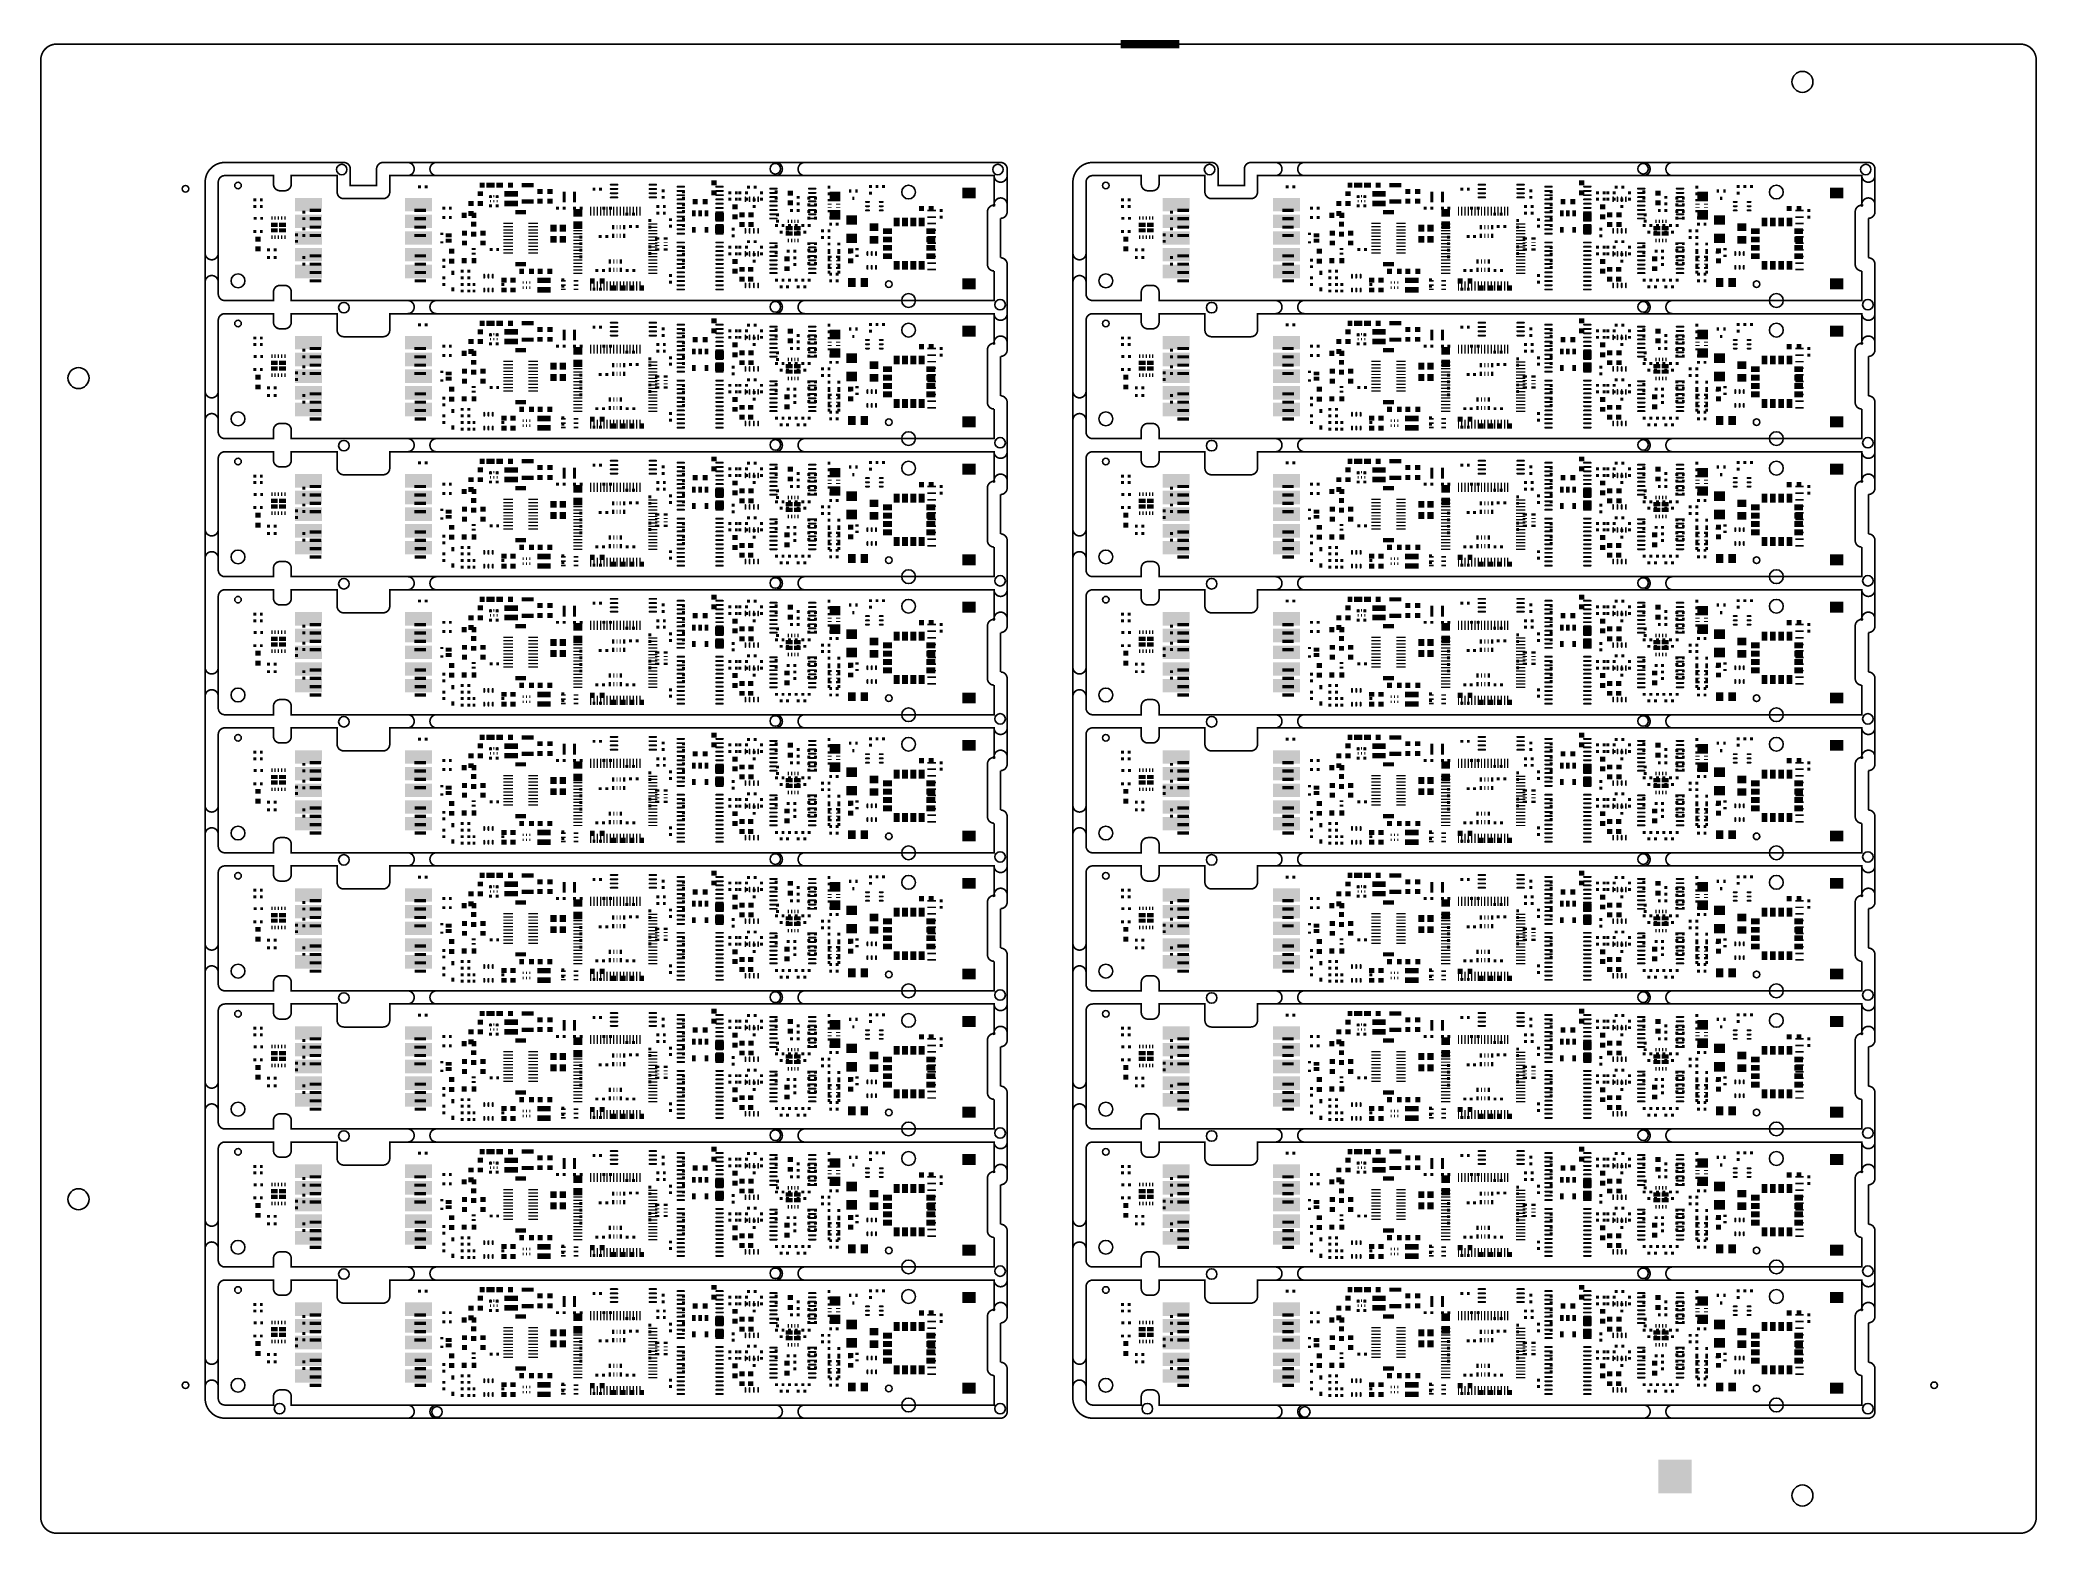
# Model space of a CAD drawing. Header units: inches. Extents: x -27 to 277, y -39 to 189.
import ezdxf

# ---------------------------------------------------------------- set-up
doc = ezdxf.new("R2010")
doc.units = ezdxf.units.IN
doc.header["$MEASUREMENT"] = 0
doc.layers.get('0').update_dxf_attribs({"color": 1})
for name, color, linetype in [('11_SPB', 52, 'Continuous'), ('12_SPT', 92, 'Continuous'), ('5_OL', 132, 'Continuous')]:
    doc.layers.add(name, color=color, linetype=linetype)

# ---------------------------------------------------------------- blocks, each defined once
blk = doc.blocks.new('D43ROUND0_254X0_254')
blk.add_circle((0, 0), 0.127)
blk = doc.blocks.new('D44ROUND2_10058X2_10058')
blk.add_circle((0, 0), 1.05)
blk = doc.blocks.new('D45ROUND1X1')
blk.add_circle((0, 0), 0.5)
blk = doc.blocks.new('D46ROUND3_2004X3_2004')
blk.add_circle((0, 0), 1.6)
blk = doc.blocks.new('D30RECTANGLE2_54X1_27')
blk.add_solid([(-1.27, -0.635), (1.27, -0.635), (-1.27, 0.635), (1.27, 0.635)])
blk = doc.blocks.new('D47ROUND1_6002X1_6002')
blk.add_circle((0, 0), 0.8)
blk = doc.blocks.new('D48SQUARE5_08X5_08')
blk.add_solid([(-2.54, -2.54), (2.54, -2.54), (-2.54, 2.54), (2.54, 2.54)])
blk = doc.blocks.new('D174OBLONG0_25999X0_87', base_point=(0.129995, 0.435))
at = {"const_width": 0.129995}
blk.add_lwpolyline([(0.064998, 0.129995, 1), (0.194993, 0.129995), (0.194993, 0.740005, 1), (0.064998, 0.740005), (0.064998, 0.129995)], format="xyb", dxfattribs=at)
blk = doc.blocks.new('D175RECTANGLE0_15001X0_38001')
blk.add_solid([(-0.075005, -0.190005), (0.075005, -0.190005), (-0.075005, 0.190005), (0.075005, 0.190005)])
blk = doc.blocks.new('D176RECTANGLE2_05001X0_85001')
blk.add_solid([(-1.025005, -0.425005), (1.025005, -0.425005), (-1.025005, 0.425005), (1.025005, 0.425005)])
blk = doc.blocks.new('D177SQUARE0_45001X0_45001')
blk.add_solid([(-0.225005, -0.225005), (0.225005, -0.225005), (-0.225005, 0.225005), (0.225005, 0.225005)])
blk = doc.blocks.new('D178OBLONG1_3X0_3', base_point=(0.65, 0.15))
at = {"const_width": 0.15}
blk.add_lwpolyline([(0.15, 0.225, 1), (0.15, 0.075), (1.15, 0.075, 1), (1.15, 0.225), (0.15, 0.225)], format="xyb", dxfattribs=at)
blk = doc.blocks.new('D179RECTANGLE0_8X0_75001')
blk.add_solid([(-0.4, -0.375005), (0.4, -0.375005), (-0.4, 0.375005), (0.4, 0.375005)])
blk = doc.blocks.new('D180RECTANGLE1_85001X0_65001')
blk.add_solid([(-0.925005, -0.325005), (0.925005, -0.325005), (-0.925005, 0.325005), (0.925005, 0.325005)])
blk = doc.blocks.new('D181RECTANGLE0_65001X0_15001')
blk.add_solid([(-0.325005, -0.075005), (0.325005, -0.075005), (-0.325005, 0.075005), (0.325005, 0.075005)])
blk = doc.blocks.new('D182RECTANGLE0_65001X0_35001')
blk.add_solid([(-0.325005, -0.175005), (0.325005, -0.175005), (-0.325005, 0.175005), (0.325005, 0.175005)])
blk = doc.blocks.new('D183OBLONG0_75001X0_3', base_point=(0.375, 0.15))
at = {"const_width": 0.15}
blk.add_lwpolyline([(0.15, 0.225, 1), (0.15, 0.075), (0.60001, 0.075, 1), (0.60001, 0.225), (0.15, 0.225)], format="xyb", dxfattribs=at)
blk = doc.blocks.new('D184RECTANGLE0_75001X0_8')
blk.add_solid([(-0.375005, -0.4), (0.375005, -0.4), (-0.375005, 0.4), (0.375005, 0.4)])
blk = doc.blocks.new('D185RECTANGLE1_15001X1_35001')
blk.add_solid([(-0.575005, -0.675005), (0.575005, -0.675005), (-0.575005, 0.675005), (0.575005, 0.675005)])
blk = doc.blocks.new('D186RECTANGLE4_09999X2_05001')
blk.add_solid([(-2.049995, -1.025005), (2.049995, -1.025005), (-2.049995, 1.025005), (2.049995, 1.025005)])
blk = doc.blocks.new('D187RECTANGLE0_45001X1_65001')
blk.add_solid([(-0.225005, -0.825005), (0.225005, -0.825005), (-0.225005, 0.825005), (0.225005, 0.825005)])
blk = doc.blocks.new('D188OBLONG0_3X0_75001', base_point=(0.15, 0.375))
at = {"const_width": 0.15}
blk.add_lwpolyline([(0.075, 0.15, 1), (0.225, 0.15), (0.225, 0.60001, 1), (0.075, 0.60001), (0.075, 0.15)], format="xyb", dxfattribs=at)
blk = doc.blocks.new('D189RECTANGLE0_2X1_4')
blk.add_solid([(-0.1, -0.7), (0.1, -0.7), (-0.1, 0.7), (0.1, 0.7)])
blk = doc.blocks.new('D190RECTANGLE1_4X0_2')
blk.add_solid([(-0.7, -0.1), (0.7, -0.1), (-0.7, 0.1), (0.7, 0.1)])
blk = doc.blocks.new('D191RECTANGLE1_65001X1_45001')
blk.add_solid([(-0.825005, -0.725005), (0.825005, -0.725005), (-0.825005, 0.725005), (0.825005, 0.725005)])
blk = doc.blocks.new('D192RECTANGLE1_35001X1_15001')
blk.add_solid([(-0.675005, -0.575005), (0.675005, -0.575005), (-0.675005, 0.575005), (0.675005, 0.575005)])
blk = doc.blocks.new('D193RECTANGLE0_5X0_35001')
blk.add_solid([(-0.25, -0.175005), (0.25, -0.175005), (-0.25, 0.175005), (0.25, 0.175005)])
blk = doc.blocks.new('D194RECTANGLE0_95001X1_05001')
blk.add_solid([(-0.475005, -0.525005), (0.475005, -0.525005), (-0.475005, 0.525005), (0.475005, 0.525005)])
blk = doc.blocks.new('D195RECTANGLE0_7X0_25001')
blk.add_solid([(-0.35, -0.125005), (0.35, -0.125005), (-0.35, 0.125005), (0.35, 0.125005)])
blk = doc.blocks.new('D196RECTANGLE0_9X1_35001')
blk.add_solid([(-0.45, -0.675005), (0.45, -0.675005), (-0.45, 0.675005), (0.45, 0.675005)])
blk = doc.blocks.new('D197RECTANGLE1_35001X0_9')
blk.add_solid([(-0.675005, -0.45), (0.675005, -0.45), (-0.675005, 0.45), (0.675005, 0.45)])
blk = doc.blocks.new('D198RECTANGLE0_35001X0_5')
blk.add_solid([(-0.175005, -0.25), (0.175005, -0.25), (-0.175005, 0.25), (0.175005, 0.25)])
blk = doc.blocks.new('D199RECTANGLE1_45001X0_2')
blk.add_solid([(-0.725005, -0.1), (0.725005, -0.1), (-0.725005, 0.1), (0.725005, 0.1)])
blk = doc.blocks.new('D200RECTANGLE1_65001X0_65001')
blk.add_solid([(-0.825005, -0.325005), (0.825005, -0.325005), (-0.825005, 0.325005), (0.825005, 0.325005)])
blk = doc.blocks.new('D201RECTANGLE1_75001X0_48999')
blk.add_solid([(-0.875005, -0.244995), (0.875005, -0.244995), (-0.875005, 0.244995), (0.875005, 0.244995)])
blk = doc.blocks.new('D202RECTANGLE0_6X0_3')
blk.add_solid([(-0.3, -0.15), (0.3, -0.15), (-0.3, 0.15), (0.3, 0.15)])
blk = doc.blocks.new('D203RECTANGLE0_2X0_55001')
blk.add_solid([(-0.1, -0.275005), (0.1, -0.275005), (-0.1, 0.275005), (0.1, 0.275005)])
blk = doc.blocks.new('D204RECTANGLE2_05001X1_65001')
blk.add_solid([(-1.025005, -0.825005), (1.025005, -0.825005), (-1.025005, 0.825005), (1.025005, 0.825005)])
blk = doc.blocks.new('D205RECTANGLE1_3X0_25001')
blk.add_solid([(-0.65, -0.125005), (0.65, -0.125005), (-0.65, 0.125005), (0.65, 0.125005)])
blk = doc.blocks.new('D206RECTANGLE0_45001X0_35001')
blk.add_solid([(-0.225005, -0.175005), (0.225005, -0.175005), (-0.225005, 0.175005), (0.225005, 0.175005)])
blk = doc.blocks.new('D207RECTANGLE0_15001X0_65001')
blk.add_solid([(-0.075005, -0.325005), (0.075005, -0.325005), (-0.075005, 0.325005), (0.075005, 0.325005)])
blk = doc.blocks.new('D208RECTANGLE0_35001X0_65001')
blk.add_solid([(-0.175005, -0.325005), (0.175005, -0.325005), (-0.175005, 0.325005), (0.175005, 0.325005)])
blk = doc.blocks.new('D209RECTANGLE0_55001X0_9')
blk.add_solid([(-0.275005, -0.45), (0.275005, -0.45), (-0.275005, 0.45), (0.275005, 0.45)])
blk = doc.blocks.new('D210RECTANGLE0_45001X0_65001')
blk.add_solid([(-0.225005, -0.325005), (0.225005, -0.325005), (-0.225005, 0.325005), (0.225005, 0.325005)])
blk = doc.blocks.new('D211RECTANGLE1_05001X0_65001')
blk.add_solid([(-0.525005, -0.325005), (0.525005, -0.325005), (-0.525005, 0.325005), (0.525005, 0.325005)])
blk = doc.blocks.new('D212RECTANGLE0_9X0_6')
blk.add_solid([(-0.45, -0.3), (0.45, -0.3), (-0.45, 0.3), (0.45, 0.3)])

msp = doc.modelspace()

# ---------------------------------------------------------------- linework, layer by layer
at = {"layer": '5_OL', "const_width": 0.254}
for points in [[(-27.0002, 185.60034, -0.414214), (-24.5999, 188.00064)], [(274.1295, 188.00064, -0.414214), (276.5298, 185.60034)], [(-1.99898, 166.99992, -0.414214), (1.00076, 169.99966)], [(19.08048, 169.99966, -0.414214), (20.08124, 168.9989)], [(24.0792, 168.9989, -0.414214), (25.07996, 169.99966)], [(28.80106, 169.99966, -0.414214), (29.79928, 168.9989)], [(32.19958, 168.9989, -0.414214), (33.20034, 169.99966)], [(84.80044, 169.99966, -0.414214), (85.8012, 168.9989)], [(88.19896, 168.9989, -0.414214), (89.19972, 169.99966)], [(118.999, 169.99966, -0.414214), (119.99976, 168.9989)], [(129.99974, 166.99992, -0.414214), (132.99948, 169.99966)], [(151.0792, 169.99966, -0.414214), (152.07996, 168.9989)], [(156.08046, 168.9989, -0.414214), (157.08122, 169.99966)], [(160.79978, 169.99966, -0.414214), (161.80054, 168.9989)], [(164.20084, 168.9989, -0.41347), (165.19906, 169.99966)], [(216.79916, 169.99966, -0.414214), (217.79992, 168.9989)], [(220.20022, 168.9989, -0.414214), (221.20098, 169.99966)], [(251.00026, 169.99966, -0.414214), (252.00102, 168.9989)], [(1.00076, 168.00068, 0.414214), (0, 166.99992)], [(1.00076, 168.00068, 0.414214), (0, 166.99992)], [(29.79928, 168.9989, -0.413469), (28.80106, 168.00068)], [(33.20034, 168.00068, -0.41347), (32.19958, 168.9989)], [(85.8012, 168.9989, -0.414214), (84.80044, 168.00068)], [(89.19972, 168.00068, -0.41347), (88.19896, 168.9989)], [(118.999, 166.99992, -0.414214), (118.00078, 168.00068)], [(119.99976, 168.00068, -0.414214), (118.999, 166.99992)], [(132.99948, 168.00068, 0.414214), (132.00126, 166.99992)], [(132.99948, 168.00068, 0.414214), (132.00126, 166.99992)], [(161.80054, 168.9989, -0.414214), (160.79978, 168.00068)], [(165.19906, 168.00068, -0.413469), (164.20084, 168.9989)], [(217.79992, 168.9989, -0.414214), (216.79916, 168.00068)], [(221.20098, 168.00068, -0.41347), (220.20022, 168.9989)], [(251.00026, 166.99992, -0.414214), (249.9995, 168.00068)], [(252.00102, 168.00068, -0.414214), (251.00026, 166.99992)], [(9.40054, 165.69944, -0.414214), (8.39978, 166.7002)], [(9.40054, 165.69944, -0.414214), (8.39978, 166.7002)], [(11.0998, 166.7002, -0.414214), (10.09904, 165.69944)], [(11.0998, 166.7002, -0.414214), (10.09904, 165.69944)], [(19.08048, 164.50056, -0.41347), (18.07972, 165.49878)], [(19.08048, 164.50056, -0.41347), (18.07972, 165.49878)], [(26.08072, 165.49878, -0.414214), (25.07996, 164.50056)], [(26.08072, 165.49878, -0.414214), (25.07996, 164.50056)], [(118.00078, 163.59886, -0.41347), (118.999, 164.59962)], [(118.999, 164.59962, -0.414214), (119.99976, 163.59886)], [(141.39926, 165.69944, -0.414214), (140.40104, 166.7002)], [(141.39926, 165.69944, -0.414214), (140.40104, 166.7002)], [(143.10106, 166.7002, -0.414214), (142.1003, 165.69944)], [(143.10106, 166.7002, -0.414214), (142.1003, 165.69944)], [(151.0792, 164.50056, -0.413469), (150.08098, 165.49878)], [(151.0792, 164.50056, -0.413469), (150.08098, 165.49878)], [(158.07944, 165.49878, -0.413469), (157.08122, 164.50056)], [(158.07944, 165.49878, -0.413469), (157.08122, 164.50056)], [(249.9995, 163.59886, -0.414214), (251.00026, 164.59962)], [(251.00026, 164.59962, -0.414214), (252.00102, 163.59886)], [(117.00002, 162.49904, -0.414214), (118.00078, 163.4998)], [(117.00002, 162.49904, -0.414214), (118.00078, 163.4998)], [(119.99976, 162.49904, -0.414214), (118.999, 161.50082)], [(248.99874, 162.49904, -0.414214), (249.9995, 163.4998)], [(248.99874, 162.49904, -0.414214), (249.9995, 163.4998)], [(252.00102, 162.49904, -0.414214), (251.00026, 161.50082)], [(-1.00076, 155.19908, -0.414214), (-1.99898, 156.19984)], [(0, 156.19984, -0.414214), (-1.00076, 155.19908)], [(118.999, 155.4988, -0.41347), (119.99976, 154.50058)], [(131.0005, 155.19908, -0.414214), (129.99974, 156.19984)], [(132.00126, 156.19984, -0.414214), (131.0005, 155.19908)], [(251.00026, 155.4988, -0.41347), (252.00102, 154.50058)], [(-1.99898, 151.80056, -0.413469), (-1.00076, 152.79878)], [(-1.00076, 152.79878, -0.41347), (0, 151.80056)], [(118.00078, 153.49982, -0.414214), (117.00002, 154.50058)], [(118.00078, 153.49982, -0.414214), (117.00002, 154.50058)], [(129.99974, 151.80056, -0.414214), (131.0005, 152.79878)], [(131.0005, 152.79878, -0.41347), (132.00126, 151.80056)], [(249.9995, 153.49982, -0.414214), (248.99874, 154.50058)], [(249.9995, 153.49982, -0.414214), (248.99874, 154.50058)], [(0, 149.9997, 0.414214), (1.00076, 148.99894)], [(0, 149.9997, 0.414214), (1.00076, 148.99894)], [(8.39978, 150.29942, -0.414214), (9.40054, 151.30018)], [(8.39978, 150.29942, -0.414214), (9.40054, 151.30018)], [(10.09904, 151.30018, -0.414214), (11.0998, 150.29942)], [(10.09904, 151.30018, -0.414214), (11.0998, 150.29942)], [(28.80106, 148.99894, -0.413469), (29.79928, 148.00072)], [(28.80106, 148.99894, -0.413469), (29.79928, 148.00072)], [(32.19958, 148.00072, -0.414214), (33.20034, 148.99894)], [(32.19958, 148.00072, -0.414214), (33.20034, 148.99894)], [(84.80044, 148.99894, -0.41347), (85.8012, 148.00072)], [(84.80044, 148.99894, -0.41347), (85.8012, 148.00072)], [(88.19896, 148.00072, -0.414214), (89.19972, 148.99894)], [(88.19896, 148.00072, -0.414214), (89.19972, 148.99894)], [(132.00126, 149.9997, 0.41347), (132.99948, 148.99894)], [(132.00126, 149.9997, 0.41347), (132.99948, 148.99894)], [(140.40104, 150.29942, -0.41347), (141.39926, 151.30018)], [(140.40104, 150.29942, -0.41347), (141.39926, 151.30018)], [(142.1003, 151.30018, -0.414214), (143.10106, 150.29942)], [(142.1003, 151.30018, -0.414214), (143.10106, 150.29942)], [(160.79978, 148.99894, -0.41347), (161.80054, 148.00072)], [(160.79978, 148.99894, -0.41347), (161.80054, 148.00072)], [(164.20084, 148.00072, -0.413469), (165.19906, 148.99894)], [(164.20084, 148.00072, -0.413469), (165.19906, 148.99894)], [(216.79916, 148.99894, -0.41347), (217.79992, 148.00072)], [(216.79916, 148.99894, -0.41347), (217.79992, 148.00072)], [(220.20022, 148.00072, -0.414214), (221.20098, 148.99894)], [(220.20022, 148.00072, -0.414214), (221.20098, 148.99894)], [(1.00076, 146.99996, 0.414214), (0, 145.9992)], [(1.00076, 146.99996, 0.414214), (0, 145.9992)], [(9.40054, 144.69872, -0.414214), (8.39978, 145.69948)], [(9.40054, 144.70126, -0.41347), (8.39978, 145.69948)], [(11.0998, 145.69948, -0.414214), (10.09904, 144.69872)], [(11.0998, 145.69948, -0.414214), (10.09904, 144.70126)], [(29.79928, 148.00072, -0.41347), (28.80106, 146.99996)], [(29.79928, 148.00072, -0.41347), (28.80106, 146.99996)], [(33.20034, 146.99996, -0.414214), (32.19958, 148.00072)], [(33.20034, 146.99996, -0.414214), (32.19958, 148.00072)], [(85.8012, 148.00072, -0.414214), (84.80044, 146.99996)], [(85.8012, 148.00072, -0.414214), (84.80044, 146.99996)], [(89.19972, 146.99996, -0.414214), (88.19896, 148.00072)], [(89.19972, 146.99996, -0.414214), (88.19896, 148.00072)], [(118.999, 145.9992, -0.414214), (118.00078, 146.99996)], [(118.999, 145.9992, -0.414214), (118.00078, 146.99996)], [(119.99976, 146.99996, -0.414214), (118.999, 145.9992)], [(119.99976, 146.99996, -0.414214), (118.999, 145.9992)], [(132.99948, 146.99996, 0.414214), (132.00126, 145.9992)], [(132.99948, 146.99996, 0.414214), (132.00126, 145.9992)], [(141.39926, 144.69872, -0.414214), (140.40104, 145.69948)], [(141.39926, 144.70126, -0.413469), (140.40104, 145.69948)], [(143.10106, 145.69948, -0.414214), (142.1003, 144.69872)], [(143.10106, 145.69948, -0.414214), (142.1003, 144.70126)], [(161.80054, 148.00072, -0.414214), (160.79978, 146.99996)], [(161.80054, 148.00072, -0.414214), (160.79978, 146.99996)], [(165.19906, 146.99996, -0.414214), (164.20084, 148.00072)], [(165.19906, 146.99996, -0.414214), (164.20084, 148.00072)], [(217.79992, 148.00072, -0.414214), (216.79916, 146.99996)], [(217.79992, 148.00072, -0.414214), (216.79916, 146.99996)], [(221.20098, 146.99996, -0.414214), (220.20022, 148.00072)], [(221.20098, 146.99996, -0.414214), (220.20022, 148.00072)], [(251.00026, 145.9992, -0.414214), (249.9995, 146.99996)], [(251.00026, 145.9992, -0.414214), (249.9995, 146.99996)], [(252.00102, 146.99996, -0.414214), (251.00026, 145.9992)], [(252.00102, 146.99996, -0.414214), (251.00026, 145.9992)], [(19.08048, 143.49984, -0.414214), (18.07972, 144.5006)], [(19.08048, 143.49984, -0.414214), (18.07972, 144.5006)], [(26.08072, 144.5006, -0.414214), (25.07996, 143.49984)], [(26.08072, 144.5006, -0.414214), (25.07996, 143.49984)], [(118.00078, 142.60068, -0.413469), (118.999, 143.5989)], [(118.00078, 142.60068, -0.413469), (118.999, 143.5989)], [(118.999, 143.5989, -0.41347), (119.99976, 142.60068)], [(118.999, 143.5989, -0.41347), (119.99976, 142.60068)], [(151.0792, 143.49984, -0.414214), (150.08098, 144.5006)], [(151.0792, 143.49984, -0.414214), (150.08098, 144.5006)], [(158.07944, 144.5006, -0.41347), (157.08122, 143.49984)], [(158.07944, 144.5006, -0.41347), (157.08122, 143.49984)], [(249.9995, 142.60068, -0.414214), (251.00026, 143.5989)], [(249.9995, 142.60068, -0.414214), (251.00026, 143.5989)], [(251.00026, 143.5989, -0.41347), (252.00102, 142.60068)], [(251.00026, 143.5989, -0.41347), (252.00102, 142.60068)], [(117.00002, 141.50086, -0.414214), (118.00078, 142.49908)], [(117.00002, 141.50086, -0.414214), (118.00078, 142.49908)], [(119.99976, 141.50086, -0.414214), (118.999, 140.5001)], [(248.99874, 141.50086, -0.414214), (249.9995, 142.49908)], [(248.99874, 141.50086, -0.414214), (249.9995, 142.49908)], [(252.00102, 141.50086, -0.414214), (251.00026, 140.5001)], [(-1.00076, 134.2009, -0.413469), (-1.99898, 135.19912)], [(-1.00076, 134.2009, -0.413469), (-1.99898, 135.19912)], [(0, 135.19912, -0.414214), (-1.00076, 134.2009)], [(0, 135.19912, -0.414214), (-1.00076, 134.2009)], [(118.999, 134.50062, -0.414214), (119.99976, 133.49986)], [(131.0005, 134.2009, -0.41347), (129.99974, 135.19912)], [(131.0005, 134.2009, -0.41347), (129.99974, 135.19912)], [(132.00126, 135.19912, -0.414214), (131.0005, 134.2009)], [(132.00126, 135.19912, -0.414214), (131.0005, 134.2009)], [(251.00026, 134.50062, -0.414214), (252.00102, 133.49986)], [(-1.99898, 130.79984, -0.41347), (-1.00076, 131.8006)], [(-1.99898, 130.79984, -0.41347), (-1.00076, 131.8006)], [(-1.00076, 131.8006, -0.414214), (0, 130.79984)], [(-1.00076, 131.8006, -0.414214), (0, 130.79984)], [(118.00078, 132.4991, -0.414214), (117.00002, 133.49986)], [(118.00078, 132.4991, -0.414214), (117.00002, 133.49986)], [(129.99974, 130.79984, -0.414214), (131.0005, 131.8006)], [(129.99974, 130.79984, -0.414214), (131.0005, 131.8006)], [(131.0005, 131.8006, -0.414214), (132.00126, 130.79984)], [(131.0005, 131.8006, -0.414214), (132.00126, 130.79984)], [(249.9995, 132.4991, -0.414214), (248.99874, 133.49986)], [(249.9995, 132.4991, -0.414214), (248.99874, 133.49986)], [(0, 128.99898, 0.414214), (1.00076, 128.00076)], [(0, 128.99898, 0.414214), (1.00076, 128.00076)], [(8.39978, 129.2987, -0.414214), (9.40054, 130.29946)], [(8.39978, 129.30124, -0.414214), (9.40054, 130.29946)], [(10.09904, 130.29946, -0.414214), (11.0998, 129.2987)], [(10.09904, 130.29946, -0.41347), (11.0998, 129.30124)], [(28.80106, 128.00076, -0.414214), (29.79928, 127)], [(32.19958, 127, -0.414214), (33.20034, 128.00076)], [(84.80044, 128.00076, -0.414214), (85.8012, 127)], [(88.19896, 127, -0.414214), (89.19972, 128.00076)], [(132.00126, 128.99898, 0.413469), (132.99948, 128.00076)], [(132.00126, 128.99898, 0.413469), (132.99948, 128.00076)], [(140.40104, 129.2987, -0.41347), (141.39926, 130.29946)], [(140.40104, 129.30124, -0.413469), (141.39926, 130.29946)], [(142.1003, 130.29946, -0.414214), (143.10106, 129.2987)], [(142.1003, 130.29946, -0.41347), (143.10106, 129.30124)], [(160.79978, 128.00076, -0.414214), (161.80054, 127)], [(164.20084, 127, -0.41347), (165.19906, 128.00076)], [(216.79916, 128.00076, -0.414214), (217.79992, 127)], [(220.20022, 127, -0.414214), (221.20098, 128.00076)], [(1.00076, 125.99924, 0.41347), (0, 125.00102)], [(1.00076, 125.99924, 0.41347), (0, 125.00102)], [(9.40054, 123.70054, -0.41347), (8.39978, 124.69876)], [(9.40054, 123.70054, -0.41347), (8.39978, 124.69876)], [(11.0998, 124.69876, -0.414214), (10.09904, 123.70054)], [(11.0998, 124.69876, -0.414214), (10.09904, 123.70054)], [(29.79928, 127, -0.41347), (28.80106, 125.99924)], [(33.20034, 125.99924, -0.414214), (32.19958, 127)], [(85.8012, 127, -0.414214), (84.80044, 125.99924)], [(89.19972, 125.99924, -0.414214), (88.19896, 127)], [(118.999, 125.00102, -0.413469), (118.00078, 125.99924)], [(119.99976, 125.99924, -0.414214), (118.999, 125.00102)], [(132.99948, 125.99924, 0.413469), (132.00126, 125.00102)], [(132.99948, 125.99924, 0.413469), (132.00126, 125.00102)], [(141.39926, 123.70054, -0.413469), (140.40104, 124.69876)], [(141.39926, 123.70054, -0.413469), (140.40104, 124.69876)], [(143.10106, 124.69876, -0.414214), (142.1003, 123.70054)], [(143.10106, 124.69876, -0.414214), (142.1003, 123.70054)], [(161.80054, 127, -0.414214), (160.79978, 125.99924)], [(165.19906, 125.99924, -0.414214), (164.20084, 127)], [(217.79992, 127, -0.414214), (216.79916, 125.99924)], [(221.20098, 125.99924, -0.414214), (220.20022, 127)], [(251.00026, 125.00102, -0.41347), (249.9995, 125.99924)], [(252.00102, 125.99924, -0.414214), (251.00026, 125.00102)], [(19.08048, 122.49912, -0.414214), (18.07972, 123.49988)], [(19.08048, 122.49912, -0.414214), (18.07972, 123.49988)], [(26.08072, 123.49988, -0.414214), (25.07996, 122.49912)], [(26.08072, 123.49988, -0.414214), (25.07996, 122.49912)], [(117.00002, 120.50014, -0.414214), (118.00078, 121.5009)], [(117.00002, 120.50014, -0.414214), (118.00078, 121.5009)], [(118.00078, 121.59996, -0.41347), (118.999, 122.60072)], [(118.999, 122.60072, -0.414214), (119.99976, 121.59996)], [(151.0792, 122.49912, -0.414214), (150.08098, 123.49988)], [(151.0792, 122.49912, -0.414214), (150.08098, 123.49988)], [(158.07944, 123.49988, -0.41347), (157.08122, 122.49912)], [(158.07944, 123.49988, -0.41347), (157.08122, 122.49912)], [(248.99874, 120.50014, -0.414214), (249.9995, 121.5009)], [(248.99874, 120.50014, -0.414214), (249.9995, 121.5009)], [(249.9995, 121.59996, -0.414214), (251.00026, 122.60072)], [(251.00026, 122.60072, -0.414214), (252.00102, 121.59996)], [(119.99976, 120.50014, -0.414214), (118.999, 119.49938)], [(252.00102, 120.50014, -0.414214), (251.00026, 119.49938)], [(-1.00076, 113.20018, -0.414214), (-1.99898, 114.20094)], [(0, 114.20094, -0.414214), (-1.00076, 113.20018)], [(118.00078, 111.50092, -0.41347), (117.00002, 112.49914)], [(118.00078, 111.50092, -0.41347), (117.00002, 112.49914)], [(118.999, 113.4999, -0.414214), (119.99976, 112.49914)], [(131.0005, 113.20018, -0.414214), (129.99974, 114.20094)], [(132.00126, 114.20094, -0.414214), (131.0005, 113.20018)], [(249.9995, 111.50092, -0.41347), (248.99874, 112.49914)], [(249.9995, 111.50092, -0.41347), (248.99874, 112.49914)], [(251.00026, 113.4999, -0.414214), (252.00102, 112.49914)], [(-1.99898, 109.79912, -0.41347), (-1.00076, 110.79988)], [(-1.00076, 110.79988, -0.414214), (0, 109.79912)], [(8.39978, 108.30052, -0.414214), (9.40054, 109.29874)], [(8.39978, 108.30052, -0.414214), (9.40054, 109.29874)], [(10.09904, 109.29874, -0.41347), (11.0998, 108.30052)], [(10.09904, 109.29874, -0.41347), (11.0998, 108.30052)], [(129.99974, 109.79912, -0.414214), (131.0005, 110.79988)], [(131.0005, 110.79988, -0.414214), (132.00126, 109.79912)], [(140.40104, 108.30052, -0.413469), (141.39926, 109.29874)], [(140.40104, 108.30052, -0.413469), (141.39926, 109.29874)], [(142.1003, 109.29874, -0.41347), (143.10106, 108.30052)], [(142.1003, 109.29874, -0.41347), (143.10106, 108.30052)], [(0, 108.0008, 0.414214), (1.00076, 107.00004)], [(0, 108.0008, 0.414214), (1.00076, 107.00004)], [(28.80106, 107.00004, -0.414214), (29.79928, 105.99928)], [(32.19958, 105.99928, -0.414214), (33.20034, 107.00004)], [(84.80044, 107.00004, -0.414214), (85.8012, 105.99928)], [(88.19896, 105.99928, -0.414214), (89.19972, 107.00004)], [(132.00126, 108.0008, 0.41347), (132.99948, 107.00004)], [(132.00126, 108.0008, 0.41347), (132.99948, 107.00004)], [(160.79978, 107.00004, -0.414214), (161.80054, 105.99928)], [(164.20084, 105.99928, -0.41347), (165.19906, 107.00004)], [(216.79916, 107.00004, -0.414214), (217.79992, 105.99928)], [(220.20022, 105.99928, -0.414214), (221.20098, 107.00004)], [(1.00076, 105.00106, 0.414214), (0, 104.0003)], [(1.00076, 105.00106, 0.414214), (0, 104.0003)], [(9.40054, 102.69982, -0.414214), (8.39978, 103.70058)], [(9.40054, 102.69982, -0.414214), (8.39978, 103.70058)], [(11.0998, 103.70058, -0.414214), (10.09904, 102.69982)], [(11.0998, 103.70058, -0.414214), (10.09904, 102.69982)], [(29.79928, 105.99928, -0.413469), (28.80106, 105.00106)], [(33.20034, 105.00106, -0.41347), (32.19958, 105.99928)], [(85.8012, 105.99928, -0.414214), (84.80044, 105.00106)], [(89.19972, 105.00106, -0.41347), (88.19896, 105.99928)], [(118.999, 104.0003, -0.414214), (118.00078, 105.00106)], [(119.99976, 105.00106, -0.414214), (118.999, 104.0003)], [(132.99948, 105.00106, 0.414214), (132.00126, 104.0003)], [(132.99948, 105.00106, 0.414214), (132.00126, 104.0003)], [(141.39926, 102.69982, -0.414214), (140.40104, 103.70058)], [(141.39926, 102.69982, -0.414214), (140.40104, 103.70058)], [(143.10106, 103.70058, -0.414214), (142.1003, 102.69982)], [(143.10106, 103.70058, -0.414214), (142.1003, 102.69982)], [(161.80054, 105.99928, -0.414214), (160.79978, 105.00106)], [(165.19906, 105.00106, -0.413469), (164.20084, 105.99928)], [(217.79992, 105.99928, -0.414214), (216.79916, 105.00106)], [(221.20098, 105.00106, -0.41347), (220.20022, 105.99928)], [(251.00026, 104.0003, -0.414214), (249.9995, 105.00106)], [(252.00102, 105.00106, -0.414214), (251.00026, 104.0003)], [(19.08048, 101.50094, -0.41347), (18.07972, 102.49916)], [(19.08048, 101.50094, -0.41347), (18.07972, 102.49916)], [(26.08072, 102.49916, -0.414214), (25.07996, 101.50094)], [(26.08072, 102.49916, -0.414214), (25.07996, 101.50094)], [(117.00002, 99.49942, -0.414214), (118.00078, 100.50018)], [(117.00002, 99.49942, -0.414214), (118.00078, 100.50018)], [(118.00078, 100.59924, -0.41347), (118.999, 101.6)], [(118.999, 101.6, -0.414214), (119.99976, 100.59924)], [(151.0792, 101.50094, -0.413469), (150.08098, 102.49916)], [(151.0792, 101.50094, -0.413469), (150.08098, 102.49916)], [(158.07944, 102.49916, -0.413469), (157.08122, 101.50094)], [(158.07944, 102.49916, -0.413469), (157.08122, 101.50094)], [(248.99874, 99.49942, -0.414214), (249.9995, 100.50018)], [(248.99874, 99.49942, -0.414214), (249.9995, 100.50018)], [(249.9995, 100.59924, -0.414214), (251.00026, 101.6)], [(251.00026, 101.6, -0.414214), (252.00102, 100.59924)], [(119.99976, 99.49942, -0.414214), (118.999, 98.5012)], [(252.00102, 99.49942, -0.414214), (251.00026, 98.5012)], [(-1.00076, 92.19946, -0.414214), (-1.99898, 93.20022)], [(0, 93.20022, -0.414214), (-1.00076, 92.19946)], [(118.00078, 90.5002, -0.414214), (117.00002, 91.50096)], [(118.00078, 90.5002, -0.414214), (117.00002, 91.50096)], [(118.999, 92.49918, -0.41347), (119.99976, 91.50096)], [(131.0005, 92.19946, -0.414214), (129.99974, 93.20022)], [(132.00126, 93.20022, -0.414214), (131.0005, 92.19946)], [(249.9995, 90.5002, -0.414214), (248.99874, 91.50096)], [(249.9995, 90.5002, -0.414214), (248.99874, 91.50096)], [(251.00026, 92.49918, -0.41347), (252.00102, 91.50096)], [(-1.99898, 88.80094, -0.413469), (-1.00076, 89.79916)], [(-1.00076, 89.79916, -0.41347), (0, 88.80094)], [(8.39978, 87.2998, -0.414214), (9.40054, 88.30056)], [(8.39978, 87.2998, -0.414214), (9.40054, 88.30056)], [(10.09904, 88.30056, -0.414214), (11.0998, 87.2998)], [(10.09904, 88.30056, -0.414214), (11.0998, 87.2998)], [(129.99974, 88.80094, -0.414214), (131.0005, 89.79916)], [(131.0005, 89.79916, -0.41347), (132.00126, 88.80094)], [(140.40104, 87.2998, -0.41347), (141.39926, 88.30056)], [(140.40104, 87.2998, -0.41347), (141.39926, 88.30056)], [(142.1003, 88.30056, -0.414214), (143.10106, 87.2998)], [(142.1003, 88.30056, -0.414214), (143.10106, 87.2998)], [(0, 87.00008, 0.414214), (1.00076, 85.99932)], [(0, 87.00008, 0.414214), (1.00076, 85.99932)], [(28.80106, 85.99932, -0.413469), (29.79928, 85.0011)], [(29.79928, 85.0011, -0.41347), (28.80106, 84.00034)], [(32.19958, 85.0011, -0.414214), (33.20034, 85.99932)], [(33.20034, 84.00034, -0.414214), (32.19958, 85.0011)], [(84.80044, 85.99932, -0.41347), (85.8012, 85.0011)], [(85.8012, 85.0011, -0.414214), (84.80044, 84.00034)], [(88.19896, 85.0011, -0.414214), (89.19972, 85.99932)], [(89.19972, 84.00034, -0.414214), (88.19896, 85.0011)], [(132.00126, 87.00008, 0.41347), (132.99948, 85.99932)], [(132.00126, 87.00008, 0.41347), (132.99948, 85.99932)], [(160.79978, 85.99932, -0.41347), (161.80054, 85.0011)], [(161.80054, 85.0011, -0.414214), (160.79978, 84.00034)], [(164.20084, 85.0011, -0.413469), (165.19906, 85.99932)], [(165.19906, 84.00034, -0.414214), (164.20084, 85.0011)], [(216.79916, 85.99932, -0.41347), (217.79992, 85.0011)], [(217.79992, 85.0011, -0.414214), (216.79916, 84.00034)], [(220.20022, 85.0011, -0.414214), (221.20098, 85.99932)], [(221.20098, 84.00034, -0.414214), (220.20022, 85.0011)], [(1.00076, 84.00034, 0.414214), (0, 82.99958)], [(1.00076, 84.00034, 0.414214), (0, 82.99958)], [(9.40054, 81.6991, -0.414214), (8.39978, 82.69986)], [(9.40054, 81.6991, -0.414214), (8.39978, 82.69986)], [(11.0998, 82.69986, -0.414214), (10.09904, 81.6991)], [(11.0998, 82.69986, -0.414214), (10.09904, 81.6991)], [(118.999, 82.99958, -0.414214), (118.00078, 84.00034)], [(119.99976, 84.00034, -0.414214), (118.999, 82.99958)], [(132.99948, 84.00034, 0.414214), (132.00126, 82.99958)], [(132.99948, 84.00034, 0.414214), (132.00126, 82.99958)], [(141.39926, 81.6991, -0.414214), (140.40104, 82.69986)], [(141.39926, 81.6991, -0.414214), (140.40104, 82.69986)], [(143.10106, 82.69986, -0.414214), (142.1003, 81.6991)], [(143.10106, 82.69986, -0.414214), (142.1003, 81.6991)], [(251.00026, 82.99958, -0.414214), (249.9995, 84.00034)], [(252.00102, 84.00034, -0.414214), (251.00026, 82.99958)], [(19.08048, 80.50022, -0.414214), (18.07972, 81.50098)], [(19.08048, 80.50022, -0.414214), (18.07972, 81.50098)], [(26.08072, 81.50098, -0.414214), (25.07996, 80.50022)], [(26.08072, 81.50098, -0.414214), (25.07996, 80.50022)], [(117.00002, 78.4987, -0.414214), (118.00078, 79.49946)], [(117.00002, 78.50124, -0.414214), (118.00078, 79.49946)], [(118.00078, 79.60106, -0.413469), (118.999, 80.59928)], [(118.999, 80.59928, -0.41347), (119.99976, 79.60106)], [(151.0792, 80.50022, -0.414214), (150.08098, 81.50098)], [(151.0792, 80.50022, -0.414214), (150.08098, 81.50098)], [(158.07944, 81.50098, -0.41347), (157.08122, 80.50022)], [(158.07944, 81.50098, -0.41347), (157.08122, 80.50022)], [(248.99874, 78.4987, -0.414214), (249.9995, 79.49946)], [(248.99874, 78.50124, -0.414214), (249.9995, 79.49946)], [(249.9995, 79.60106, -0.414214), (251.00026, 80.59928)], [(251.00026, 80.59928, -0.41347), (252.00102, 79.60106)], [(119.99976, 78.50124, -0.414214), (118.999, 77.50048)], [(252.00102, 78.50124, -0.414214), (251.00026, 77.50048)], [(-1.00076, 71.19874, -0.414214), (-1.99898, 72.1995)], [(0, 72.1995, -0.414214), (-1.00076, 71.19874)], [(118.00078, 69.49948, -0.414214), (117.00002, 70.50024)], [(118.00078, 69.49948, -0.414214), (117.00002, 70.50024)], [(118.999, 71.501, -0.414214), (119.99976, 70.50024)], [(131.0005, 71.19874, -0.414214), (129.99974, 72.1995)], [(132.00126, 72.1995, -0.414214), (131.0005, 71.19874)], [(249.9995, 69.49948, -0.414214), (248.99874, 70.50024)], [(249.9995, 69.49948, -0.414214), (248.99874, 70.50024)], [(251.00026, 71.501, -0.414214), (252.00102, 70.50024)], [(-1.99898, 67.80022, -0.41347), (-1.00076, 68.80098)], [(-1.00076, 68.80098, -0.414214), (0, 67.80022)], [(8.39978, 66.29908, -0.414214), (9.40054, 67.29984)], [(8.39978, 66.29908, -0.414214), (9.40054, 67.29984)], [(10.09904, 67.29984, -0.414214), (11.0998, 66.29908)], [(10.09904, 67.29984, -0.414214), (11.0998, 66.29908)], [(129.99974, 67.80022, -0.414214), (131.0005, 68.80098)], [(131.0005, 68.80098, -0.414214), (132.00126, 67.80022)], [(140.40104, 66.29908, -0.41347), (141.39926, 67.29984)], [(140.40104, 66.29908, -0.41347), (141.39926, 67.29984)], [(142.1003, 67.29984, -0.414214), (143.10106, 66.29908)], [(142.1003, 67.29984, -0.414214), (143.10106, 66.29908)], [(0, 65.99936, 0.414214), (1.00076, 65.00114)], [(0, 65.99936, 0.414214), (1.00076, 65.00114)], [(28.80106, 65.00114, -0.414214), (29.79928, 64.00038)], [(29.79928, 64.00038, -0.41347), (28.80106, 62.99962)], [(32.19958, 64.00038, -0.414214), (33.20034, 65.00114)], [(33.20034, 62.99962, -0.414214), (32.19958, 64.00038)], [(84.80044, 65.00114, -0.414214), (85.8012, 64.00038)], [(85.8012, 64.00038, -0.414214), (84.80044, 62.99962)], [(88.19896, 64.00038, -0.414214), (89.19972, 65.00114)], [(89.19972, 62.99962, -0.414214), (88.19896, 64.00038)], [(132.00126, 65.99936, 0.413469), (132.99948, 65.00114)], [(132.00126, 65.99936, 0.413469), (132.99948, 65.00114)], [(160.79978, 65.00114, -0.414214), (161.80054, 64.00038)], [(161.80054, 64.00038, -0.414214), (160.79978, 62.99962)], [(164.20084, 64.00038, -0.41347), (165.19906, 65.00114)], [(165.19906, 62.99962, -0.414214), (164.20084, 64.00038)], [(216.79916, 65.00114, -0.414214), (217.79992, 64.00038)], [(217.79992, 64.00038, -0.414214), (216.79916, 62.99962)], [(220.20022, 64.00038, -0.414214), (221.20098, 65.00114)], [(221.20098, 62.99962, -0.414214), (220.20022, 64.00038)], [(1.00076, 62.99962, 0.414214), (0, 61.99886)], [(1.00076, 62.99962, 0.414214), (0, 61.99886)], [(9.40054, 60.70092, -0.41347), (8.39978, 61.69914)], [(9.40054, 60.70092, -0.41347), (8.39978, 61.69914)], [(11.0998, 61.69914, -0.414214), (10.09904, 60.70092)], [(11.0998, 61.69914, -0.414214), (10.09904, 60.70092)], [(118.999, 61.99886, -0.414214), (118.00078, 62.99962)], [(119.99976, 62.99962, -0.414214), (118.999, 61.99886)], [(132.99948, 62.99962, 0.414214), (132.00126, 61.99886)], [(132.99948, 62.99962, 0.414214), (132.00126, 61.99886)], [(141.39926, 60.70092, -0.413469), (140.40104, 61.69914)], [(141.39926, 60.70092, -0.413469), (140.40104, 61.69914)], [(143.10106, 61.69914, -0.414214), (142.1003, 60.70092)], [(143.10106, 61.69914, -0.414214), (142.1003, 60.70092)], [(251.00026, 61.99886, -0.414214), (249.9995, 62.99962)], [(252.00102, 62.99962, -0.414214), (251.00026, 61.99886)], [(19.08048, 59.4995, -0.414214), (18.07972, 60.50026)], [(19.08048, 59.4995, -0.414214), (18.07972, 60.50026)], [(26.08072, 60.50026, -0.414214), (25.07996, 59.4995)], [(26.08072, 60.50026, -0.414214), (25.07996, 59.4995)], [(117.00002, 57.50052, -0.414214), (118.00078, 58.49874)], [(117.00002, 57.50052, -0.414214), (118.00078, 58.49874)], [(118.00078, 58.60034, -0.41347), (118.999, 59.6011)], [(118.999, 59.6011, -0.414214), (119.99976, 58.60034)], [(151.0792, 59.4995, -0.414214), (150.08098, 60.50026)], [(151.0792, 59.4995, -0.414214), (150.08098, 60.50026)], [(158.07944, 60.50026, -0.41347), (157.08122, 59.4995)], [(158.07944, 60.50026, -0.41347), (157.08122, 59.4995)], [(248.99874, 57.50052, -0.414214), (249.9995, 58.49874)], [(248.99874, 57.50052, -0.414214), (249.9995, 58.49874)], [(249.9995, 58.60034, -0.414214), (251.00026, 59.6011)], [(251.00026, 59.6011, -0.414214), (252.00102, 58.60034)], [(119.99976, 57.50052, -0.414214), (118.999, 56.49976)], [(252.00102, 57.50052, -0.414214), (251.00026, 56.49976)], [(-1.00076, 50.20056, -0.413469), (-1.99898, 51.19878)], [(0, 51.19878, -0.414214), (-1.00076, 50.20056)], [(118.00078, 48.49876, -0.414214), (117.00002, 49.49952)], [(118.00078, 48.49876, -0.414214), (117.00002, 49.49952)], [(118.999, 50.50028, -0.414214), (119.99976, 49.49952)], [(131.0005, 50.20056, -0.41347), (129.99974, 51.19878)], [(132.00126, 51.19878, -0.414214), (131.0005, 50.20056)], [(249.9995, 48.49876, -0.414214), (248.99874, 49.49952)], [(249.9995, 48.49876, -0.414214), (248.99874, 49.49952)], [(251.00026, 50.50028, -0.414214), (252.00102, 49.49952)], [(-1.99898, 46.7995, -0.41347), (-1.00076, 47.80026)], [(-1.00076, 47.80026, -0.414214), (0, 46.7995)], [(8.39978, 45.3009, -0.414214), (9.40054, 46.29912)], [(8.39978, 45.3009, -0.414214), (9.40054, 46.29912)], [(10.09904, 46.29912, -0.41347), (11.0998, 45.3009)], [(10.09904, 46.29912, -0.41347), (11.0998, 45.3009)], [(129.99974, 46.7995, -0.414214), (131.0005, 47.80026)], [(131.0005, 47.80026, -0.414214), (132.00126, 46.7995)], [(140.40104, 45.3009, -0.413469), (141.39926, 46.29912)], [(140.40104, 45.3009, -0.413469), (141.39926, 46.29912)], [(142.1003, 46.29912, -0.41347), (143.10106, 45.3009)], [(142.1003, 46.29912, -0.41347), (143.10106, 45.3009)], [(0, 45.00118, 0.414214), (1.00076, 44.00042)], [(0, 45.00118, 0.414214), (1.00076, 44.00042)], [(28.80106, 44.00042, -0.414214), (29.79928, 42.99966)], [(29.79928, 42.99966, -0.41347), (28.80106, 41.9989)], [(32.19958, 42.99966, -0.414214), (33.20034, 44.00042)], [(33.20034, 41.9989, -0.414214), (32.19958, 42.99966)], [(84.80044, 44.00042, -0.414214), (85.8012, 42.99966)], [(85.8012, 42.99966, -0.414214), (84.80044, 41.9989)], [(88.19896, 42.99966, -0.414214), (89.19972, 44.00042)], [(89.19972, 41.9989, -0.414214), (88.19896, 42.99966)], [(132.00126, 45.00118, 0.41347), (132.99948, 44.00042)], [(132.00126, 45.00118, 0.41347), (132.99948, 44.00042)], [(160.79978, 44.00042, -0.414214), (161.80054, 42.99966)], [(161.80054, 42.99966, -0.414214), (160.79978, 41.9989)], [(164.20084, 42.99966, -0.41347), (165.19906, 44.00042)], [(165.19906, 41.9989, -0.414214), (164.20084, 42.99966)], [(216.79916, 44.00042, -0.414214), (217.79992, 42.99966)], [(217.79992, 42.99966, -0.414214), (216.79916, 41.9989)], [(220.20022, 42.99966, -0.414214), (221.20098, 44.00042)], [(221.20098, 41.9989, -0.414214), (220.20022, 42.99966)], [(1.00076, 41.9989, 0.41347), (0, 41.00068)], [(1.00076, 41.9989, 0.41347), (0, 41.00068)], [(9.40054, 39.7002, -0.414214), (8.39978, 40.70096)], [(9.40054, 39.7002, -0.414214), (8.39978, 40.70096)], [(11.0998, 40.70096, -0.414214), (10.09904, 39.7002)], [(11.0998, 40.70096, -0.414214), (10.09904, 39.7002)], [(19.08048, 38.49878, -0.414214), (18.07972, 39.49954)], [(19.08048, 38.49878, -0.414214), (18.07972, 39.49954)], [(26.08072, 39.49954, -0.414214), (25.07996, 38.49878)], [(26.08072, 39.49954, -0.414214), (25.07996, 38.49878)], [(118.999, 41.00068, -0.413469), (118.00078, 41.9989)], [(119.99976, 41.9989, -0.414214), (118.999, 41.00068)], [(132.99948, 41.9989, 0.413469), (132.00126, 41.00068)], [(132.99948, 41.9989, 0.413469), (132.00126, 41.00068)], [(141.39926, 39.7002, -0.414214), (140.40104, 40.70096)], [(141.39926, 39.7002, -0.414214), (140.40104, 40.70096)], [(143.10106, 40.70096, -0.414214), (142.1003, 39.7002)], [(143.10106, 40.70096, -0.414214), (142.1003, 39.7002)], [(151.0792, 38.49878, -0.414214), (150.08098, 39.49954)], [(151.0792, 38.49878, -0.414214), (150.08098, 39.49954)], [(158.07944, 39.49954, -0.41347), (157.08122, 38.49878)], [(158.07944, 39.49954, -0.41347), (157.08122, 38.49878)], [(251.00026, 41.00068, -0.41347), (249.9995, 41.9989)], [(252.00102, 41.9989, -0.414214), (251.00026, 41.00068)], [(117.00002, 36.4998, -0.414214), (118.00078, 37.50056)], [(117.00002, 36.4998, -0.414214), (118.00078, 37.50056)], [(118.00078, 37.59962, -0.41347), (118.999, 38.60038)], [(118.999, 38.60038, -0.414214), (119.99976, 37.59962)], [(119.99976, 36.4998, -0.414214), (118.999, 35.49904)], [(248.99874, 36.4998, -0.414214), (249.9995, 37.50056)], [(248.99874, 36.4998, -0.414214), (249.9995, 37.50056)], [(249.9995, 37.59962, -0.414214), (251.00026, 38.60038)], [(251.00026, 38.60038, -0.414214), (252.00102, 37.59962)], [(252.00102, 36.4998, -0.414214), (251.00026, 35.49904)], [(-1.00076, 29.19984, -0.414214), (-1.99898, 30.2006)], [(0, 30.2006, -0.414214), (-1.00076, 29.19984)], [(118.00078, 27.50058, -0.41347), (117.00002, 28.4988)], [(118.00078, 27.50058, -0.41347), (117.00002, 28.4988)], [(118.999, 29.49956, -0.414214), (119.99976, 28.4988)], [(131.0005, 29.19984, -0.414214), (129.99974, 30.2006)], [(132.00126, 30.2006, -0.414214), (131.0005, 29.19984)], [(249.9995, 27.50058, -0.41347), (248.99874, 28.4988)], [(249.9995, 27.50058, -0.41347), (248.99874, 28.4988)], [(251.00026, 29.49956, -0.414214), (252.00102, 28.4988)], [(-1.99898, 25.79878, -0.41347), (-1.00076, 26.79954)], [(-1.00076, 26.79954, -0.414214), (0, 25.79878)], [(8.39978, 24.30018, -0.414214), (9.40054, 25.30094)], [(8.39978, 24.30018, -0.414214), (9.40054, 25.30094)], [(10.09904, 25.30094, -0.414214), (11.0998, 24.30018)], [(10.09904, 25.30094, -0.414214), (11.0998, 24.30018)], [(129.99974, 25.79878, -0.414214), (131.0005, 26.79954)], [(131.0005, 26.79954, -0.414214), (132.00126, 25.79878)], [(140.40104, 24.30018, -0.41347), (141.39926, 25.30094)], [(140.40104, 24.30018, -0.41347), (141.39926, 25.30094)], [(142.1003, 25.30094, -0.414214), (143.10106, 24.30018)], [(142.1003, 25.30094, -0.414214), (143.10106, 24.30018)], [(0, 24.00046, 0.414214), (1.00076, 22.9997)], [(0, 24.00046, 0.414214), (1.00076, 22.9997)], [(28.80106, 22.9997, -0.414214), (29.79928, 21.99894)], [(29.79928, 21.99894, -0.413469), (28.80106, 21.00072)], [(32.19958, 21.99894, -0.414214), (33.20034, 22.9997)], [(33.20034, 21.00072, -0.41347), (32.19958, 21.99894)], [(84.80044, 22.9997, -0.414214), (85.8012, 21.99894)], [(85.8012, 21.99894, -0.414214), (84.80044, 21.00072)], [(88.19896, 21.99894, -0.414214), (89.19972, 22.9997)], [(89.19972, 21.00072, -0.41347), (88.19896, 21.99894)], [(132.00126, 24.00046, 0.41347), (132.99948, 22.9997)], [(132.00126, 24.00046, 0.41347), (132.99948, 22.9997)], [(160.79978, 22.9997, -0.414214), (161.80054, 21.99894)], [(161.80054, 21.99894, -0.414214), (160.79978, 21.00072)], [(164.20084, 21.99894, -0.41347), (165.19906, 22.9997)], [(165.19906, 21.00072, -0.413469), (164.20084, 21.99894)], [(216.79916, 22.9997, -0.414214), (217.79992, 21.99894)], [(217.79992, 21.99894, -0.414214), (216.79916, 21.00072)], [(220.20022, 21.99894, -0.414214), (221.20098, 22.9997)], [(221.20098, 21.00072, -0.41347), (220.20022, 21.99894)], [(1.00076, 21.00072, 0.414214), (0, 19.99996)], [(1.00076, 21.00072, 0.414214), (0, 19.99996)], [(9.40054, 18.69948, -0.414214), (8.39978, 19.70024)], [(9.40054, 18.69948, -0.414214), (8.39978, 19.70024)], [(11.0998, 19.70024, -0.414214), (10.09904, 18.69948)], [(11.0998, 19.70024, -0.414214), (10.09904, 18.69948)], [(19.08048, 17.5006, -0.41347), (18.07972, 18.49882)], [(19.08048, 17.5006, -0.41347), (18.07972, 18.49882)], [(26.08072, 18.49882, -0.414214), (25.07996, 17.5006)], [(26.08072, 18.49882, -0.414214), (25.07996, 17.5006)], [(118.999, 19.99996, -0.414214), (118.00078, 21.00072)], [(119.99976, 21.00072, -0.414214), (118.999, 19.99996)], [(132.99948, 21.00072, 0.414214), (132.00126, 19.99996)], [(132.99948, 21.00072, 0.414214), (132.00126, 19.99996)], [(141.39926, 18.69948, -0.414214), (140.40104, 19.70024)], [(141.39926, 18.69948, -0.414214), (140.40104, 19.70024)], [(143.10106, 19.70024, -0.414214), (142.1003, 18.69948)], [(143.10106, 19.70024, -0.414214), (142.1003, 18.69948)], [(151.0792, 17.5006, -0.413469), (150.08098, 18.49882)], [(151.0792, 17.5006, -0.413469), (150.08098, 18.49882)], [(158.07944, 18.49882, -0.413469), (157.08122, 17.5006)], [(158.07944, 18.49882, -0.413469), (157.08122, 17.5006)], [(251.00026, 19.99996, -0.414214), (249.9995, 21.00072)], [(252.00102, 21.00072, -0.414214), (251.00026, 19.99996)], [(117.00002, 15.49908, -0.414214), (118.00078, 16.49984)], [(117.00002, 15.49908, -0.414214), (118.00078, 16.49984)], [(118.00078, 16.5989, -0.41347), (118.999, 17.59966)], [(118.999, 17.59966, -0.414214), (119.99976, 16.5989)], [(119.99976, 15.49908, -0.414214), (118.999, 14.50086)], [(248.99874, 15.49908, -0.414214), (249.9995, 16.49984)], [(248.99874, 15.49908, -0.414214), (249.9995, 16.49984)], [(249.9995, 16.5989, -0.414214), (251.00026, 17.59966)], [(251.00026, 17.59966, -0.414214), (252.00102, 16.5989)], [(252.00102, 15.49908, -0.414214), (251.00026, 14.50086)], [(-1.00076, 8.19912, -0.414214), (-1.99898, 9.19988)], [(0, 9.19988, -0.414214), (-1.00076, 8.19912)], [(131.0005, 8.19912, -0.414214), (129.99974, 9.19988)], [(132.00126, 9.19988, -0.414214), (131.0005, 8.19912)], [(118.00078, 6.49986, -0.414214), (117.00002, 7.50062)], [(118.00078, 6.49986, -0.414214), (117.00002, 7.50062)], [(118.999, 8.49884, -0.41347), (119.99976, 7.50062)], [(249.9995, 6.49986, -0.414214), (248.99874, 7.50062)], [(249.9995, 6.49986, -0.414214), (248.99874, 7.50062)], [(251.00026, 8.49884, -0.41347), (252.00102, 7.50062)], [(-1.99898, 4.8006, -0.413469), (-1.00076, 5.79882)], [(-1.00076, 5.79882, -0.41347), (0, 4.8006)], [(0, 2.99974, 0.414214), (1.00076, 1.99898)], [(0, 2.99974, 0.414214), (1.00076, 1.99898)], [(8.39978, 3.29946, -0.414214), (9.40054, 4.30022)], [(8.39978, 3.29946, -0.414214), (9.40054, 4.30022)], [(10.09904, 4.30022, -0.414214), (11.0998, 3.29946)], [(10.09904, 4.30022, -0.414214), (11.0998, 3.29946)], [(129.99974, 4.8006, -0.414214), (131.0005, 5.79882)], [(131.0005, 5.79882, -0.41347), (132.00126, 4.8006)], [(132.00126, 2.99974, 0.41347), (132.99948, 1.99898)], [(132.00126, 2.99974, 0.41347), (132.99948, 1.99898)], [(140.40104, 3.29946, -0.41347), (141.39926, 4.30022)], [(140.40104, 3.29946, -0.41347), (141.39926, 4.30022)], [(142.1003, 4.30022, -0.414214), (143.10106, 3.29946)], [(142.1003, 4.30022, -0.414214), (143.10106, 3.29946)], [(1.00076, 0, 0.414214), (0, -1.00076)], [(1.00076, 0, 0.414214), (0, -1.00076)], [(28.80106, 1.99898, -0.413469), (29.79928, 1.00076)], [(29.79928, 1.00076, -0.41347), (28.80106, 0)], [(32.19958, 1.00076, -0.414214), (33.20034, 1.99898)], [(33.20034, 0, -0.414214), (32.19958, 1.00076)], [(84.80044, 1.99898, -0.41347), (85.8012, 1.00076)], [(85.8012, 1.00076, -0.414214), (84.80044, 0)], [(88.19896, 1.00076, -0.414214), (89.19972, 1.99898)], [(89.19972, 0, -0.414214), (88.19896, 1.00076)], [(118.999, -1.00076, -0.414214), (118.00078, 0)], [(119.99976, 0, -0.414214), (118.999, -1.00076)], [(132.99948, 0, 0.414214), (132.00126, -1.00076)], [(132.99948, 0, 0.414214), (132.00126, -1.00076)], [(160.79978, 1.99898, -0.41347), (161.80054, 1.00076)], [(161.80054, 1.00076, -0.414214), (160.79978, 0)], [(164.20084, 1.00076, -0.413469), (165.19906, 1.99898)], [(165.19906, 0, -0.414214), (164.20084, 1.00076)], [(216.79916, 1.99898, -0.41347), (217.79992, 1.00076)], [(217.79992, 1.00076, -0.414214), (216.79916, 0)], [(220.20022, 1.00076, -0.414214), (221.20098, 1.99898)], [(221.20098, 0, -0.414214), (220.20022, 1.00076)], [(251.00026, -1.00076, -0.414214), (249.9995, 0)], [(252.00102, 0, -0.414214), (251.00026, -1.00076)], [(9.40054, -2.30124, -0.414214), (8.39978, -1.30048)], [(9.40054, -2.30124, -0.414214), (8.39978, -1.30048)], [(11.0998, -1.30048, -0.414214), (10.09904, -2.30124)], [(11.0998, -1.30048, -0.414214), (10.09904, -2.30124)], [(19.08048, -3.50012, -0.414214), (18.07972, -2.49936)], [(19.08048, -3.50012, -0.414214), (18.07972, -2.49936)], [(26.08072, -2.49936, -0.414214), (25.07996, -3.50012)], [(26.08072, -2.49936, -0.414214), (25.07996, -3.50012)], [(141.39926, -2.30124, -0.414214), (140.40104, -1.30048)], [(141.39926, -2.30124, -0.414214), (140.40104, -1.30048)], [(143.10106, -1.30048, -0.414214), (142.1003, -2.30124)], [(143.10106, -1.30048, -0.414214), (142.1003, -2.30124)], [(151.0792, -3.50012, -0.414214), (150.08098, -2.49936)], [(151.0792, -3.50012, -0.414214), (150.08098, -2.49936)], [(158.07944, -2.49936, -0.41347), (157.08122, -3.50012)], [(158.07944, -2.49936, -0.41347), (157.08122, -3.50012)], [(117.00002, -5.4991, -0.414214), (118.00078, -4.50088)], [(117.00002, -5.4991, -0.414214), (118.00078, -4.50088)], [(118.00078, -4.39928, -0.413469), (118.999, -3.40106)], [(118.999, -3.40106, -0.41347), (119.99976, -4.39928)], [(119.99976, -5.4991, -0.414214), (118.999, -6.49986)], [(248.99874, -5.4991, -0.414214), (249.9995, -4.50088)], [(248.99874, -5.4991, -0.414214), (249.9995, -4.50088)], [(249.9995, -4.39928, -0.414214), (251.00026, -3.40106)], [(251.00026, -3.40106, -0.41347), (252.00102, -4.39928)], [(252.00102, -5.4991, -0.414214), (251.00026, -6.49986)], [(-1.00076, -12.79906, -0.413469), (-1.99898, -11.80084)], [(0, -11.80084, -0.414214), (-1.00076, -12.79906)], [(131.0005, -12.79906, -0.41347), (129.99974, -11.80084)], [(132.00126, -11.80084, -0.414214), (131.0005, -12.79906)], [(-1.99898, -16.20012, -0.41347), (-1.00076, -15.19936)], [(-1.00076, -15.19936, -0.414214), (0, -16.20012)], [(118.00078, -14.50086, -0.414214), (117.00002, -13.5001)], [(118.00078, -14.50086, -0.414214), (117.00002, -13.5001)], [(118.999, -12.49934, -0.414214), (119.99976, -13.5001)], [(129.99974, -16.20012, -0.414214), (131.0005, -15.19936)], [(131.0005, -15.19936, -0.414214), (132.00126, -16.20012)], [(249.9995, -14.50086, -0.414214), (248.99874, -13.5001)], [(249.9995, -14.50086, -0.414214), (248.99874, -13.5001)], [(251.00026, -12.49934, -0.414214), (252.00102, -13.5001)], [(1.00076, -21.00072, -0.414214), (-1.99898, -18.00098)], [(0, -18.00098, 0.414214), (1.00076, -18.9992)], [(0, -18.00098, 0.414214), (1.00076, -18.9992)], [(8.39978, -17.70126, -0.414214), (9.40054, -16.7005)], [(8.39978, -17.70126, -0.414214), (9.40054, -16.7005)], [(10.09904, -16.7005, -0.414214), (11.0998, -17.70126)], [(10.09904, -16.7005, -0.414214), (11.0998, -17.70126)], [(132.99948, -21.00072, -0.414214), (129.99974, -18.00098)], [(132.00126, -18.00098, 0.413469), (132.99948, -18.9992)], [(132.00126, -18.00098, 0.413469), (132.99948, -18.9992)], [(140.40104, -17.70126, -0.41347), (141.39926, -16.7005)], [(140.40104, -17.70126, -0.41347), (141.39926, -16.7005)], [(142.1003, -16.7005, -0.414214), (143.10106, -17.70126)], [(142.1003, -16.7005, -0.414214), (143.10106, -17.70126)], [(28.80106, -18.9992, -0.414214), (29.79928, -19.99996)], [(29.79928, -19.99996, -0.41347), (28.80106, -21.00072)], [(32.19958, -19.99996, -0.414214), (33.20034, -18.9992)], [(33.20034, -21.00072, -0.414214), (32.19958, -19.99996)], [(84.80044, -18.9992, -0.414214), (85.8012, -19.99996)], [(85.8012, -19.99996, -0.414214), (84.80044, -21.00072)], [(88.19896, -19.99996, -0.414214), (89.19972, -18.9992)], [(89.19972, -21.00072, -0.414214), (88.19896, -19.99996)], [(119.99976, -19.99996, -0.414214), (118.999, -21.00072)], [(160.79978, -18.9992, -0.414214), (161.80054, -19.99996)], [(161.80054, -19.99996, -0.414214), (160.79978, -21.00072)], [(164.20084, -19.99996, -0.41347), (165.19906, -18.9992)], [(165.19906, -21.00072, -0.414214), (164.20084, -19.99996)], [(216.79916, -18.9992, -0.414214), (217.79992, -19.99996)], [(217.79992, -19.99996, -0.414214), (216.79916, -21.00072)], [(220.20022, -19.99996, -0.414214), (221.20098, -18.9992)], [(221.20098, -21.00072, -0.414214), (220.20022, -19.99996)], [(252.00102, -19.99996, -0.414214), (251.00026, -21.00072)], [(-24.5999, -38.49878, -0.413904), (-27.0002, -36.10102)], [(276.5298, -36.10102, -0.414214), (274.1295, -38.49878)]]:
    msp.add_lwpolyline(points, format="xyb", dxfattribs=at)
for points in [[(-27.0002, 185.60034), (-27.0002, -36.10102)], [(274.1295, 188.00064), (-24.5999, 188.00064)], [(276.5298, 185.60034), (276.5298, -36.10102)], [(1.00076, 169.99966), (19.08048, 169.99966)], [(25.07996, 169.99966), (118.999, 169.99966)], [(132.99948, 169.99966), (151.0792, 169.99966)], [(157.08122, 169.99966), (251.00026, 169.99966)], [(-1.99898, -18.00098), (-1.99898, 166.99992)], [(0, 166.99992), (0, 149.9997)], [(0, 166.99992), (0, 149.9997)], [(8.39978, 166.7002), (8.39978, 168.00068), (1.00076, 168.00068)], [(8.39978, 166.7002), (8.39978, 168.00068), (1.00076, 168.00068)], [(18.07972, 165.49878), (18.07972, 168.00068), (11.0998, 168.00068), (11.0998, 166.7002)], [(18.07972, 165.49878), (18.07972, 168.00068), (11.0998, 168.00068), (11.0998, 166.7002)], [(20.08124, 168.9989), (20.08124, 166.49954), (24.0792, 166.49954), (24.0792, 168.9989)], [(118.00078, 163.4998), (118.00078, 168.00068), (26.08072, 168.00068), (26.08072, 165.49878)], [(118.00078, 163.4998), (118.00078, 168.00068), (26.08072, 168.00068), (26.08072, 165.49878)], [(119.99976, 168.9989), (119.99976, 162.49904)], [(129.99974, -18.00098), (129.99974, 166.99992)], [(132.00126, 166.99992), (132.00126, 149.9997)], [(132.00126, 166.99992), (132.00126, 149.9997)], [(140.40104, 166.7002), (140.40104, 168.00068), (132.99948, 168.00068)], [(140.40104, 166.7002), (140.40104, 168.00068), (132.99948, 168.00068)], [(150.08098, 165.49878), (150.08098, 168.00068), (143.10106, 168.00068), (143.10106, 166.7002)], [(150.08098, 165.49878), (150.08098, 168.00068), (143.10106, 168.00068), (143.10106, 166.7002)], [(152.07996, 168.9989), (152.07996, 166.49954), (156.08046, 166.49954), (156.08046, 168.9989)], [(249.9995, 163.4998), (249.9995, 168.00068), (158.07944, 168.00068), (158.07944, 165.49878)], [(249.9995, 163.4998), (249.9995, 168.00068), (158.07944, 168.00068), (158.07944, 165.49878)], [(252.00102, 168.9989), (252.00102, 162.49904)], [(10.09904, 165.69944), (9.40054, 165.69944)], [(10.09904, 165.69944), (9.40054, 165.69944)], [(25.07996, 164.50056), (19.08048, 164.50056)], [(25.07996, 164.50056), (19.08048, 164.50056)], [(142.1003, 165.69944), (141.39926, 165.69944)], [(142.1003, 165.69944), (141.39926, 165.69944)], [(157.08122, 164.50056), (151.0792, 164.50056)], [(157.08122, 164.50056), (151.0792, 164.50056)], [(117.00002, 154.50058), (117.00002, 162.49904)], [(117.00002, 154.50058), (117.00002, 162.49904)], [(118.999, 161.50082), (118.999, 155.4988)], [(248.99874, 154.50058), (248.99874, 162.49904)], [(248.99874, 154.50058), (248.99874, 162.49904)], [(251.00026, 161.50082), (251.00026, 155.4988)], [(11.0998, 150.29942), (11.0998, 148.99894), (118.00078, 148.99894), (118.00078, 153.49982)], [(11.0998, 150.29942), (11.0998, 148.99894), (118.00078, 148.99894), (118.00078, 153.49982)], [(119.99976, 154.50058), (119.99976, 141.50086)], [(143.10106, 150.29942), (143.10106, 148.99894), (249.9995, 148.99894), (249.9995, 153.49982)], [(143.10106, 150.29942), (143.10106, 148.99894), (249.9995, 148.99894), (249.9995, 153.49982)], [(252.00102, 154.50058), (252.00102, 141.50086)], [(1.00076, 148.99894), (8.39978, 148.99894), (8.39978, 150.29942)], [(1.00076, 148.99894), (8.39978, 148.99894), (8.39978, 150.29942)], [(9.40054, 151.30018), (10.09904, 151.30018)], [(9.40054, 151.30018), (10.09904, 151.30018)], [(132.99948, 148.99894), (140.40104, 148.99894), (140.40104, 150.29942)], [(132.99948, 148.99894), (140.40104, 148.99894), (140.40104, 150.29942)], [(141.39926, 151.30018), (142.1003, 151.30018)], [(141.39926, 151.30018), (142.1003, 151.30018)], [(0, 145.9992), (0, 128.99898)], [(0, 145.9992), (0, 128.99898)], [(8.39978, 145.69948), (8.39978, 146.99996), (1.00076, 146.99996)], [(8.39978, 145.69948), (8.39978, 146.99996), (1.00076, 146.99996)], [(18.07972, 144.5006), (18.07972, 146.99996), (11.0998, 146.99996), (11.0998, 145.69948)], [(18.07972, 144.5006), (18.07972, 146.99996), (11.0998, 146.99996), (11.0998, 145.69948)], [(118.00078, 142.49908), (118.00078, 146.99996), (26.08072, 146.99996), (26.08072, 144.5006)], [(118.00078, 142.49908), (118.00078, 146.99996), (26.08072, 146.99996), (26.08072, 144.5006)], [(132.00126, 145.9992), (132.00126, 128.99898)], [(132.00126, 145.9992), (132.00126, 128.99898)], [(140.40104, 145.69948), (140.40104, 146.99996), (132.99948, 146.99996)], [(140.40104, 145.69948), (140.40104, 146.99996), (132.99948, 146.99996)], [(150.08098, 144.5006), (150.08098, 146.99996), (143.10106, 146.99996), (143.10106, 145.69948)], [(150.08098, 144.5006), (150.08098, 146.99996), (143.10106, 146.99996), (143.10106, 145.69948)], [(249.9995, 142.49908), (249.9995, 146.99996), (158.07944, 146.99996), (158.07944, 144.5006)], [(249.9995, 142.49908), (249.9995, 146.99996), (158.07944, 146.99996), (158.07944, 144.5006)], [(10.09904, 144.70126), (9.40054, 144.70126)], [(10.09904, 144.69872), (9.40054, 144.69872)], [(25.07996, 143.49984), (19.08048, 143.49984)], [(25.07996, 143.49984), (19.08048, 143.49984)], [(142.1003, 144.70126), (141.39926, 144.70126)], [(142.1003, 144.69872), (141.39926, 144.69872)], [(157.08122, 143.49984), (151.0792, 143.49984)], [(157.08122, 143.49984), (151.0792, 143.49984)], [(117.00002, 133.49986), (117.00002, 141.50086)], [(117.00002, 133.49986), (117.00002, 141.50086)], [(118.999, 140.5001), (118.999, 134.50062)], [(248.99874, 133.49986), (248.99874, 141.50086)], [(248.99874, 133.49986), (248.99874, 141.50086)], [(251.00026, 140.5001), (251.00026, 134.50062)], [(11.0998, 129.2987), (11.0998, 128.00076), (118.00078, 128.00076), (118.00078, 132.4991)], [(11.0998, 129.30124), (11.0998, 128.00076), (118.00078, 128.00076), (118.00078, 132.4991)], [(119.99976, 133.49986), (119.99976, 120.50014)], [(143.10106, 129.2987), (143.10106, 128.00076), (249.9995, 128.00076), (249.9995, 132.4991)], [(143.10106, 129.30124), (143.10106, 128.00076), (249.9995, 128.00076), (249.9995, 132.4991)], [(252.00102, 133.49986), (252.00102, 120.50014)], [(1.00076, 128.00076), (8.39978, 128.00076), (8.39978, 129.30124)], [(1.00076, 128.00076), (8.39978, 128.00076), (8.39978, 129.2987)], [(9.40054, 130.29946), (10.09904, 130.29946)], [(9.40054, 130.29946), (10.09904, 130.29946)], [(132.99948, 128.00076), (140.40104, 128.00076), (140.40104, 129.30124)], [(132.99948, 128.00076), (140.40104, 128.00076), (140.40104, 129.2987)], [(141.39926, 130.29946), (142.1003, 130.29946)], [(141.39926, 130.29946), (142.1003, 130.29946)], [(0, 125.00102), (0, 108.0008)], [(0, 125.00102), (0, 108.0008)], [(8.39978, 124.69876), (8.39978, 125.99924), (1.00076, 125.99924)], [(8.39978, 124.69876), (8.39978, 125.99924), (1.00076, 125.99924)], [(18.07972, 123.49988), (18.07972, 125.99924), (11.0998, 125.99924), (11.0998, 124.69876)], [(18.07972, 123.49988), (18.07972, 125.99924), (11.0998, 125.99924), (11.0998, 124.69876)], [(118.00078, 121.5009), (118.00078, 125.99924), (26.08072, 125.99924), (26.08072, 123.49988)], [(118.00078, 121.5009), (118.00078, 125.99924), (26.08072, 125.99924), (26.08072, 123.49988)], [(132.00126, 125.00102), (132.00126, 108.0008)], [(132.00126, 125.00102), (132.00126, 108.0008)], [(140.40104, 124.69876), (140.40104, 125.99924), (132.99948, 125.99924)], [(140.40104, 124.69876), (140.40104, 125.99924), (132.99948, 125.99924)], [(150.08098, 123.49988), (150.08098, 125.99924), (143.10106, 125.99924), (143.10106, 124.69876)], [(150.08098, 123.49988), (150.08098, 125.99924), (143.10106, 125.99924), (143.10106, 124.69876)], [(249.9995, 121.5009), (249.9995, 125.99924), (158.07944, 125.99924), (158.07944, 123.49988)], [(249.9995, 121.5009), (249.9995, 125.99924), (158.07944, 125.99924), (158.07944, 123.49988)], [(10.09904, 123.70054), (9.40054, 123.70054)], [(10.09904, 123.70054), (9.40054, 123.70054)], [(25.07996, 122.49912), (19.08048, 122.49912)], [(25.07996, 122.49912), (19.08048, 122.49912)], [(142.1003, 123.70054), (141.39926, 123.70054)], [(142.1003, 123.70054), (141.39926, 123.70054)], [(157.08122, 122.49912), (151.0792, 122.49912)], [(157.08122, 122.49912), (151.0792, 122.49912)], [(117.00002, 112.49914), (117.00002, 120.50014)], [(117.00002, 112.49914), (117.00002, 120.50014)], [(118.999, 119.49938), (118.999, 113.4999)], [(248.99874, 112.49914), (248.99874, 120.50014)], [(248.99874, 112.49914), (248.99874, 120.50014)], [(251.00026, 119.49938), (251.00026, 113.4999)], [(119.99976, 112.49914), (119.99976, 99.49942)], [(252.00102, 112.49914), (252.00102, 99.49942)], [(9.40054, 109.29874), (10.09904, 109.29874)], [(9.40054, 109.29874), (10.09904, 109.29874)], [(11.0998, 108.30052), (11.0998, 107.00004), (118.00078, 107.00004), (118.00078, 111.50092)], [(11.0998, 108.30052), (11.0998, 107.00004), (118.00078, 107.00004), (118.00078, 111.50092)], [(141.39926, 109.29874), (142.1003, 109.29874)], [(141.39926, 109.29874), (142.1003, 109.29874)], [(143.10106, 108.30052), (143.10106, 107.00004), (249.9995, 107.00004), (249.9995, 111.50092)], [(143.10106, 108.30052), (143.10106, 107.00004), (249.9995, 107.00004), (249.9995, 111.50092)], [(1.00076, 107.00004), (8.39978, 107.00004), (8.39978, 108.30052)], [(1.00076, 107.00004), (8.39978, 107.00004), (8.39978, 108.30052)], [(132.99948, 107.00004), (140.40104, 107.00004), (140.40104, 108.30052)], [(132.99948, 107.00004), (140.40104, 107.00004), (140.40104, 108.30052)], [(0, 104.0003), (0, 87.00008)], [(0, 104.0003), (0, 87.00008)], [(8.39978, 103.70058), (8.39978, 105.00106), (1.00076, 105.00106)], [(8.39978, 103.70058), (8.39978, 105.00106), (1.00076, 105.00106)], [(18.07972, 102.49916), (18.07972, 105.00106), (11.0998, 105.00106), (11.0998, 103.70058)], [(18.07972, 102.49916), (18.07972, 105.00106), (11.0998, 105.00106), (11.0998, 103.70058)], [(118.00078, 100.50018), (118.00078, 105.00106), (26.08072, 105.00106), (26.08072, 102.49916)], [(118.00078, 100.50018), (118.00078, 105.00106), (26.08072, 105.00106), (26.08072, 102.49916)], [(132.00126, 104.0003), (132.00126, 87.00008)], [(132.00126, 104.0003), (132.00126, 87.00008)], [(140.40104, 103.70058), (140.40104, 105.00106), (132.99948, 105.00106)], [(140.40104, 103.70058), (140.40104, 105.00106), (132.99948, 105.00106)], [(150.08098, 102.49916), (150.08098, 105.00106), (143.10106, 105.00106), (143.10106, 103.70058)], [(150.08098, 102.49916), (150.08098, 105.00106), (143.10106, 105.00106), (143.10106, 103.70058)], [(249.9995, 100.50018), (249.9995, 105.00106), (158.07944, 105.00106), (158.07944, 102.49916)], [(249.9995, 100.50018), (249.9995, 105.00106), (158.07944, 105.00106), (158.07944, 102.49916)], [(10.09904, 102.69982), (9.40054, 102.69982)], [(10.09904, 102.69982), (9.40054, 102.69982)], [(25.07996, 101.50094), (19.08048, 101.50094)], [(25.07996, 101.50094), (19.08048, 101.50094)], [(142.1003, 102.69982), (141.39926, 102.69982)], [(142.1003, 102.69982), (141.39926, 102.69982)], [(157.08122, 101.50094), (151.0792, 101.50094)], [(157.08122, 101.50094), (151.0792, 101.50094)], [(117.00002, 91.50096), (117.00002, 99.49942)], [(117.00002, 91.50096), (117.00002, 99.49942)], [(118.999, 98.5012), (118.999, 92.49918)], [(248.99874, 91.50096), (248.99874, 99.49942)], [(248.99874, 91.50096), (248.99874, 99.49942)], [(251.00026, 98.5012), (251.00026, 92.49918)], [(119.99976, 91.50096), (119.99976, 78.50124)], [(252.00102, 91.50096), (252.00102, 78.50124)], [(9.40054, 88.30056), (10.09904, 88.30056)], [(9.40054, 88.30056), (10.09904, 88.30056)], [(11.0998, 87.2998), (11.0998, 85.99932), (118.00078, 85.99932), (118.00078, 90.5002)], [(11.0998, 87.2998), (11.0998, 85.99932), (118.00078, 85.99932), (118.00078, 90.5002)], [(141.39926, 88.30056), (142.1003, 88.30056)], [(141.39926, 88.30056), (142.1003, 88.30056)], [(143.10106, 87.2998), (143.10106, 85.99932), (249.9995, 85.99932), (249.9995, 90.5002)], [(143.10106, 87.2998), (143.10106, 85.99932), (249.9995, 85.99932), (249.9995, 90.5002)], [(1.00076, 85.99932), (8.39978, 85.99932), (8.39978, 87.2998)], [(1.00076, 85.99932), (8.39978, 85.99932), (8.39978, 87.2998)], [(132.99948, 85.99932), (140.40104, 85.99932), (140.40104, 87.2998)], [(132.99948, 85.99932), (140.40104, 85.99932), (140.40104, 87.2998)], [(0, 82.99958), (0, 65.99936)], [(0, 82.99958), (0, 65.99936)], [(8.39978, 82.69986), (8.39978, 84.00034), (1.00076, 84.00034)], [(8.39978, 82.69986), (8.39978, 84.00034), (1.00076, 84.00034)], [(18.07972, 81.50098), (18.07972, 84.00034), (11.0998, 84.00034), (11.0998, 82.69986)], [(18.07972, 81.50098), (18.07972, 84.00034), (11.0998, 84.00034), (11.0998, 82.69986)], [(118.00078, 79.49946), (118.00078, 84.00034), (26.08072, 84.00034), (26.08072, 81.50098)], [(118.00078, 79.49946), (118.00078, 84.00034), (26.08072, 84.00034), (26.08072, 81.50098)], [(132.00126, 82.99958), (132.00126, 65.99936)], [(132.00126, 82.99958), (132.00126, 65.99936)], [(140.40104, 82.69986), (140.40104, 84.00034), (132.99948, 84.00034)], [(140.40104, 82.69986), (140.40104, 84.00034), (132.99948, 84.00034)], [(150.08098, 81.50098), (150.08098, 84.00034), (143.10106, 84.00034), (143.10106, 82.69986)], [(150.08098, 81.50098), (150.08098, 84.00034), (143.10106, 84.00034), (143.10106, 82.69986)], [(249.9995, 79.49946), (249.9995, 84.00034), (158.07944, 84.00034), (158.07944, 81.50098)], [(249.9995, 79.49946), (249.9995, 84.00034), (158.07944, 84.00034), (158.07944, 81.50098)], [(10.09904, 81.6991), (9.40054, 81.6991)], [(10.09904, 81.6991), (9.40054, 81.6991)], [(25.07996, 80.50022), (19.08048, 80.50022)], [(25.07996, 80.50022), (19.08048, 80.50022)], [(142.1003, 81.6991), (141.39926, 81.6991)], [(142.1003, 81.6991), (141.39926, 81.6991)], [(157.08122, 80.50022), (151.0792, 80.50022)], [(157.08122, 80.50022), (151.0792, 80.50022)], [(117.00002, 70.50024), (117.00002, 78.50124)], [(117.00002, 70.50024), (117.00002, 78.4987)], [(118.999, 77.50048), (118.999, 71.501)], [(248.99874, 70.50024), (248.99874, 78.50124)], [(248.99874, 70.50024), (248.99874, 78.4987)], [(251.00026, 77.50048), (251.00026, 71.501)], [(119.99976, 70.50024), (119.99976, 57.50052)], [(252.00102, 70.50024), (252.00102, 57.50052)], [(9.40054, 67.29984), (10.09904, 67.29984)], [(9.40054, 67.29984), (10.09904, 67.29984)], [(11.0998, 66.29908), (11.0998, 65.00114), (118.00078, 65.00114), (118.00078, 69.49948)], [(11.0998, 66.29908), (11.0998, 65.00114), (118.00078, 65.00114), (118.00078, 69.49948)], [(141.39926, 67.29984), (142.1003, 67.29984)], [(141.39926, 67.29984), (142.1003, 67.29984)], [(143.10106, 66.29908), (143.10106, 65.00114), (249.9995, 65.00114), (249.9995, 69.49948)], [(143.10106, 66.29908), (143.10106, 65.00114), (249.9995, 65.00114), (249.9995, 69.49948)], [(1.00076, 65.00114), (8.39978, 65.00114), (8.39978, 66.29908)], [(1.00076, 65.00114), (8.39978, 65.00114), (8.39978, 66.29908)], [(132.99948, 65.00114), (140.40104, 65.00114), (140.40104, 66.29908)], [(132.99948, 65.00114), (140.40104, 65.00114), (140.40104, 66.29908)], [(0, 61.99886), (0, 45.00118)], [(0, 61.99886), (0, 45.00118)], [(8.39978, 61.69914), (8.39978, 62.99962), (1.00076, 62.99962)], [(8.39978, 61.69914), (8.39978, 62.99962), (1.00076, 62.99962)], [(10.09904, 60.70092), (9.40054, 60.70092)], [(10.09904, 60.70092), (9.40054, 60.70092)], [(18.07972, 60.50026), (18.07972, 62.99962), (11.0998, 62.99962), (11.0998, 61.69914)], [(18.07972, 60.50026), (18.07972, 62.99962), (11.0998, 62.99962), (11.0998, 61.69914)], [(118.00078, 58.49874), (118.00078, 62.99962), (26.08072, 62.99962), (26.08072, 60.50026)], [(118.00078, 58.49874), (118.00078, 62.99962), (26.08072, 62.99962), (26.08072, 60.50026)], [(132.00126, 61.99886), (132.00126, 45.00118)], [(132.00126, 61.99886), (132.00126, 45.00118)], [(140.40104, 61.69914), (140.40104, 62.99962), (132.99948, 62.99962)], [(140.40104, 61.69914), (140.40104, 62.99962), (132.99948, 62.99962)], [(142.1003, 60.70092), (141.39926, 60.70092)], [(142.1003, 60.70092), (141.39926, 60.70092)], [(150.08098, 60.50026), (150.08098, 62.99962), (143.10106, 62.99962), (143.10106, 61.69914)], [(150.08098, 60.50026), (150.08098, 62.99962), (143.10106, 62.99962), (143.10106, 61.69914)], [(249.9995, 58.49874), (249.9995, 62.99962), (158.07944, 62.99962), (158.07944, 60.50026)], [(249.9995, 58.49874), (249.9995, 62.99962), (158.07944, 62.99962), (158.07944, 60.50026)], [(25.07996, 59.4995), (19.08048, 59.4995)], [(25.07996, 59.4995), (19.08048, 59.4995)], [(157.08122, 59.4995), (151.0792, 59.4995)], [(157.08122, 59.4995), (151.0792, 59.4995)], [(117.00002, 49.49952), (117.00002, 57.50052)], [(117.00002, 49.49952), (117.00002, 57.50052)], [(118.999, 56.49976), (118.999, 50.50028)], [(248.99874, 49.49952), (248.99874, 57.50052)], [(248.99874, 49.49952), (248.99874, 57.50052)], [(251.00026, 56.49976), (251.00026, 50.50028)], [(11.0998, 45.3009), (11.0998, 44.00042), (118.00078, 44.00042), (118.00078, 48.49876)], [(11.0998, 45.3009), (11.0998, 44.00042), (118.00078, 44.00042), (118.00078, 48.49876)], [(119.99976, 49.49952), (119.99976, 36.4998)], [(143.10106, 45.3009), (143.10106, 44.00042), (249.9995, 44.00042), (249.9995, 48.49876)], [(143.10106, 45.3009), (143.10106, 44.00042), (249.9995, 44.00042), (249.9995, 48.49876)], [(252.00102, 49.49952), (252.00102, 36.4998)], [(9.40054, 46.29912), (10.09904, 46.29912)], [(9.40054, 46.29912), (10.09904, 46.29912)], [(141.39926, 46.29912), (142.1003, 46.29912)], [(141.39926, 46.29912), (142.1003, 46.29912)], [(1.00076, 44.00042), (8.39978, 44.00042), (8.39978, 45.3009)], [(1.00076, 44.00042), (8.39978, 44.00042), (8.39978, 45.3009)], [(132.99948, 44.00042), (140.40104, 44.00042), (140.40104, 45.3009)], [(132.99948, 44.00042), (140.40104, 44.00042), (140.40104, 45.3009)], [(0, 41.00068), (0, 24.00046)], [(0, 41.00068), (0, 24.00046)], [(8.39978, 40.70096), (8.39978, 41.9989), (1.00076, 41.9989)], [(8.39978, 40.70096), (8.39978, 41.9989), (1.00076, 41.9989)], [(10.09904, 39.7002), (9.40054, 39.7002)], [(10.09904, 39.7002), (9.40054, 39.7002)], [(18.07972, 39.49954), (18.07972, 41.9989), (11.0998, 41.9989), (11.0998, 40.70096)], [(18.07972, 39.49954), (18.07972, 41.9989), (11.0998, 41.9989), (11.0998, 40.70096)], [(118.00078, 37.50056), (118.00078, 41.9989), (26.08072, 41.9989), (26.08072, 39.49954)], [(118.00078, 37.50056), (118.00078, 41.9989), (26.08072, 41.9989), (26.08072, 39.49954)], [(132.00126, 41.00068), (132.00126, 24.00046)], [(132.00126, 41.00068), (132.00126, 24.00046)], [(140.40104, 40.70096), (140.40104, 41.9989), (132.99948, 41.9989)], [(140.40104, 40.70096), (140.40104, 41.9989), (132.99948, 41.9989)], [(142.1003, 39.7002), (141.39926, 39.7002)], [(142.1003, 39.7002), (141.39926, 39.7002)], [(150.08098, 39.49954), (150.08098, 41.9989), (143.10106, 41.9989), (143.10106, 40.70096)], [(150.08098, 39.49954), (150.08098, 41.9989), (143.10106, 41.9989), (143.10106, 40.70096)], [(249.9995, 37.50056), (249.9995, 41.9989), (158.07944, 41.9989), (158.07944, 39.49954)], [(249.9995, 37.50056), (249.9995, 41.9989), (158.07944, 41.9989), (158.07944, 39.49954)], [(25.07996, 38.49878), (19.08048, 38.49878)], [(25.07996, 38.49878), (19.08048, 38.49878)], [(117.00002, 28.4988), (117.00002, 36.4998)], [(117.00002, 28.4988), (117.00002, 36.4998)], [(157.08122, 38.49878), (151.0792, 38.49878)], [(157.08122, 38.49878), (151.0792, 38.49878)], [(248.99874, 28.4988), (248.99874, 36.4998)], [(248.99874, 28.4988), (248.99874, 36.4998)], [(118.999, 35.49904), (118.999, 29.49956)], [(251.00026, 35.49904), (251.00026, 29.49956)], [(11.0998, 24.30018), (11.0998, 22.9997), (118.00078, 22.9997), (118.00078, 27.50058)], [(11.0998, 24.30018), (11.0998, 22.9997), (118.00078, 22.9997), (118.00078, 27.50058)], [(119.99976, 28.4988), (119.99976, 15.49908)], [(143.10106, 24.30018), (143.10106, 22.9997), (249.9995, 22.9997), (249.9995, 27.50058)], [(143.10106, 24.30018), (143.10106, 22.9997), (249.9995, 22.9997), (249.9995, 27.50058)], [(252.00102, 28.4988), (252.00102, 15.49908)], [(1.00076, 22.9997), (8.39978, 22.9997), (8.39978, 24.30018)], [(1.00076, 22.9997), (8.39978, 22.9997), (8.39978, 24.30018)], [(9.40054, 25.30094), (10.09904, 25.30094)], [(9.40054, 25.30094), (10.09904, 25.30094)], [(132.99948, 22.9997), (140.40104, 22.9997), (140.40104, 24.30018)], [(132.99948, 22.9997), (140.40104, 22.9997), (140.40104, 24.30018)], [(141.39926, 25.30094), (142.1003, 25.30094)], [(141.39926, 25.30094), (142.1003, 25.30094)], [(0, 19.99996), (0, 2.99974)], [(0, 19.99996), (0, 2.99974)], [(8.39978, 19.70024), (8.39978, 21.00072), (1.00076, 21.00072)], [(8.39978, 19.70024), (8.39978, 21.00072), (1.00076, 21.00072)], [(10.09904, 18.69948), (9.40054, 18.69948)], [(10.09904, 18.69948), (9.40054, 18.69948)], [(18.07972, 18.49882), (18.07972, 21.00072), (11.0998, 21.00072), (11.0998, 19.70024)], [(18.07972, 18.49882), (18.07972, 21.00072), (11.0998, 21.00072), (11.0998, 19.70024)], [(118.00078, 16.49984), (118.00078, 21.00072), (26.08072, 21.00072), (26.08072, 18.49882)], [(118.00078, 16.49984), (118.00078, 21.00072), (26.08072, 21.00072), (26.08072, 18.49882)], [(132.00126, 19.99996), (132.00126, 2.99974)], [(132.00126, 19.99996), (132.00126, 2.99974)], [(140.40104, 19.70024), (140.40104, 21.00072), (132.99948, 21.00072)], [(140.40104, 19.70024), (140.40104, 21.00072), (132.99948, 21.00072)], [(142.1003, 18.69948), (141.39926, 18.69948)], [(142.1003, 18.69948), (141.39926, 18.69948)], [(150.08098, 18.49882), (150.08098, 21.00072), (143.10106, 21.00072), (143.10106, 19.70024)], [(150.08098, 18.49882), (150.08098, 21.00072), (143.10106, 21.00072), (143.10106, 19.70024)], [(249.9995, 16.49984), (249.9995, 21.00072), (158.07944, 21.00072), (158.07944, 18.49882)], [(249.9995, 16.49984), (249.9995, 21.00072), (158.07944, 21.00072), (158.07944, 18.49882)], [(25.07996, 17.5006), (19.08048, 17.5006)], [(25.07996, 17.5006), (19.08048, 17.5006)], [(117.00002, 7.50062), (117.00002, 15.49908)], [(117.00002, 7.50062), (117.00002, 15.49908)], [(157.08122, 17.5006), (151.0792, 17.5006)], [(157.08122, 17.5006), (151.0792, 17.5006)], [(248.99874, 7.50062), (248.99874, 15.49908)], [(248.99874, 7.50062), (248.99874, 15.49908)], [(118.999, 14.50086), (118.999, 8.49884)], [(251.00026, 14.50086), (251.00026, 8.49884)], [(11.0998, 3.29946), (11.0998, 1.99898), (118.00078, 1.99898), (118.00078, 6.49986)], [(11.0998, 3.29946), (11.0998, 1.99898), (118.00078, 1.99898), (118.00078, 6.49986)], [(119.99976, 7.50062), (119.99976, -5.4991)], [(143.10106, 3.29946), (143.10106, 1.99898), (249.9995, 1.99898), (249.9995, 6.49986)], [(143.10106, 3.29946), (143.10106, 1.99898), (249.9995, 1.99898), (249.9995, 6.49986)], [(252.00102, 7.50062), (252.00102, -5.4991)], [(1.00076, 1.99898), (8.39978, 1.99898), (8.39978, 3.29946)], [(1.00076, 1.99898), (8.39978, 1.99898), (8.39978, 3.29946)], [(9.40054, 4.30022), (10.09904, 4.30022)], [(9.40054, 4.30022), (10.09904, 4.30022)], [(132.99948, 1.99898), (140.40104, 1.99898), (140.40104, 3.29946)], [(132.99948, 1.99898), (140.40104, 1.99898), (140.40104, 3.29946)], [(141.39926, 4.30022), (142.1003, 4.30022)], [(141.39926, 4.30022), (142.1003, 4.30022)], [(8.39978, -1.30048), (8.39978, 0), (1.00076, 0)], [(8.39978, -1.30048), (8.39978, 0), (1.00076, 0)], [(18.07972, -2.49936), (18.07972, 0), (11.0998, 0), (11.0998, -1.30048)], [(18.07972, -2.49936), (18.07972, 0), (11.0998, 0), (11.0998, -1.30048)], [(118.00078, -4.50088), (118.00078, 0), (26.08072, 0), (26.08072, -2.49936)], [(118.00078, -4.50088), (118.00078, 0), (26.08072, 0), (26.08072, -2.49936)], [(140.40104, -1.30048), (140.40104, 0), (132.99948, 0)], [(140.40104, -1.30048), (140.40104, 0), (132.99948, 0)], [(150.08098, -2.49936), (150.08098, 0), (143.10106, 0), (143.10106, -1.30048)], [(150.08098, -2.49936), (150.08098, 0), (143.10106, 0), (143.10106, -1.30048)], [(249.9995, -4.50088), (249.9995, 0), (158.07944, 0), (158.07944, -2.49936)], [(249.9995, -4.50088), (249.9995, 0), (158.07944, 0), (158.07944, -2.49936)], [(0, -1.00076), (0, -18.00098)], [(0, -1.00076), (0, -18.00098)], [(10.09904, -2.30124), (9.40054, -2.30124)], [(10.09904, -2.30124), (9.40054, -2.30124)], [(132.00126, -1.00076), (132.00126, -18.00098)], [(132.00126, -1.00076), (132.00126, -18.00098)], [(142.1003, -2.30124), (141.39926, -2.30124)], [(142.1003, -2.30124), (141.39926, -2.30124)], [(25.07996, -3.50012), (19.08048, -3.50012)], [(25.07996, -3.50012), (19.08048, -3.50012)], [(117.00002, -13.5001), (117.00002, -5.4991)], [(117.00002, -13.5001), (117.00002, -5.4991)], [(157.08122, -3.50012), (151.0792, -3.50012)], [(157.08122, -3.50012), (151.0792, -3.50012)], [(248.99874, -13.5001), (248.99874, -5.4991)], [(248.99874, -13.5001), (248.99874, -5.4991)], [(118.999, -6.49986), (118.999, -12.49934)], [(251.00026, -6.49986), (251.00026, -12.49934)], [(11.0998, -17.70126), (11.0998, -18.9992), (118.00078, -18.9992), (118.00078, -14.50086)], [(11.0998, -17.70126), (11.0998, -18.9992), (118.00078, -18.9992), (118.00078, -14.50086)], [(119.99976, -13.5001), (119.99976, -19.99996)], [(143.10106, -17.70126), (143.10106, -18.9992), (249.9995, -18.9992), (249.9995, -14.50086)], [(143.10106, -17.70126), (143.10106, -18.9992), (249.9995, -18.9992), (249.9995, -14.50086)], [(252.00102, -13.5001), (252.00102, -19.99996)], [(1.00076, -18.9992), (8.39978, -18.9992), (8.39978, -17.70126)], [(1.00076, -18.9992), (8.39978, -18.9992), (8.39978, -17.70126)], [(9.40054, -16.7005), (10.09904, -16.7005)], [(9.40054, -16.7005), (10.09904, -16.7005)], [(132.99948, -18.9992), (140.40104, -18.9992), (140.40104, -17.70126)], [(132.99948, -18.9992), (140.40104, -18.9992), (140.40104, -17.70126)], [(141.39926, -16.7005), (142.1003, -16.7005)], [(141.39926, -16.7005), (142.1003, -16.7005)], [(118.999, -21.00072), (1.00076, -21.00072)], [(251.00026, -21.00072), (132.99948, -21.00072)], [(274.1295, -38.49878), (-24.5999, -38.49878)]]:
    msp.add_lwpolyline(points, dxfattribs=at)

# ---------------------------------------------------------------- block references
at = {"layer": '11_SPB'}
for name, p in [('D45ROUND1X1', (2.99974, 166.49954)), ('D186RECTANGLE4_09999X2_05001', (13.72616, 163.58108)), ('D186RECTANGLE4_09999X2_05001', (30.47492, 163.58108)), ('D179RECTANGLE0_8X0_75001', (38.45052, 163.74872)), ('D179RECTANGLE0_8X0_75001', (39.85006, 165.24986)), ('D179RECTANGLE0_8X0_75001', (39.85006, 163.74872)), ('D184RECTANGLE0_75001X0_8', (41.15054, 166.55034)), ('D175RECTANGLE0_15001X0_38001', (41.39946, 164.8841)), ('D175RECTANGLE0_15001X0_38001', (41.39946, 164.11448)), ('D175RECTANGLE0_15001X0_38001', (41.89984, 164.8841)), ('D175RECTANGLE0_15001X0_38001', (41.89984, 164.11448)), ('D184RECTANGLE0_75001X0_8', (42.64914, 166.55034)), ('D175RECTANGLE0_15001X0_38001', (42.40022, 164.8841)), ('D175RECTANGLE0_15001X0_38001', (42.40022, 164.11448)), ('D176RECTANGLE2_05001X0_85001', (44.54906, 165.22446)), ('D176RECTANGLE2_05001X0_85001', (44.54906, 163.77412)), ('D180RECTANGLE1_85001X0_65001', (47.05096, 166.55034)), ('D180RECTANGLE1_85001X0_65001', (47.05096, 164.05098)), ('D179RECTANGLE0_8X0_75001', (48.95088, 165.60038)), ('D179RECTANGLE0_8X0_75001', (48.95088, 164.09924)), ('D179RECTANGLE0_8X0_75001', (50.44948, 165.60038)), ('D179RECTANGLE0_8X0_75001', (50.44948, 164.09924)), ('D187RECTANGLE0_45001X1_65001', (52.60086, 164.74948)), ('D187RECTANGLE0_45001X1_65001', (54.20106, 164.74948)), ('D177SQUARE0_45001X0_45001', (57.15, 165.9509)), ('D177SQUARE0_45001X0_45001', (58.15076, 165.9509)), ('D178OBLONG1_3X0_3', (60.20054, 166.624)), ('D178OBLONG1_3X0_3', (60.20054, 165.97376)), ('D178OBLONG1_3X0_3', (60.20054, 165.32606)), ('D178OBLONG1_3X0_3', (60.20054, 164.67582)), ('D178OBLONG1_3X0_3', (66.10096, 166.624)), ('D178OBLONG1_3X0_3', (66.10096, 165.97376)), ('D178OBLONG1_3X0_3', (66.10096, 165.32606)), ('D178OBLONG1_3X0_3', (66.10096, 164.67582)), ('D177SQUARE0_45001X0_45001', (67.65036, 165.69944)), ('D177SQUARE0_45001X0_45001', (67.65036, 164.69868)), ('D178OBLONG1_3X0_3', (70.35038, 166.32428)), ('D178OBLONG1_3X0_3', (70.35038, 165.67404)), ('D178OBLONG1_3X0_3', (70.35038, 165.0238)), ('D178OBLONG1_3X0_3', (70.35038, 164.3761)), ('D178OBLONG1_3X0_3', (76.2508, 166.32428)), ('D178OBLONG1_3X0_3', (76.2508, 165.67404)), ('D178OBLONG1_3X0_3', (76.2508, 165.0238)), ('D178OBLONG1_3X0_3', (76.2508, 164.3761)), ('D177SQUARE0_45001X0_45001', (77.8002, 165.39972)), ('D177SQUARE0_45001X0_45001', (77.8002, 164.39896)), ('D177SQUARE0_45001X0_45001', (78.80096, 165.39972)), ('D177SQUARE0_45001X0_45001', (78.80096, 164.39896)), ('D174OBLONG0_25999X0_87', (80.1751, 164.39896)), ('D177SQUARE0_45001X0_45001', (80.65008, 166.25062)), ('D174OBLONG0_25999X0_87', (80.82534, 164.39896)), ('D174OBLONG0_25999X0_87', (81.47558, 164.39896)), ('D177SQUARE0_45001X0_45001', (81.65084, 166.25062)), ('D174OBLONG0_25999X0_87', (82.12582, 164.39896)), ('D178OBLONG1_3X0_3', (84.44992, 166.02456)), ('D178OBLONG1_3X0_3', (84.44992, 165.37432)), ('D178OBLONG1_3X0_3', (84.44992, 164.72408)), ('D178OBLONG1_3X0_3', (84.44992, 164.07384)), ('D178OBLONG1_3X0_3', (90.35034, 166.02456)), ('D178OBLONG1_3X0_3', (90.35034, 165.37432)), ('D178OBLONG1_3X0_3', (90.35034, 164.72408)), ('D178OBLONG1_3X0_3', (90.35034, 164.07384)), ('D182RECTANGLE0_65001X0_35001', (92.99956, 164.2745)), ('D177SQUARE0_45001X0_45001', (92.9005, 166.25062)), ('D177SQUARE0_45001X0_45001', (92.9005, 165.24986)), ('D182RECTANGLE0_65001X0_35001', (94.30004, 164.2745)), ('D198RECTANGLE0_35001X0_5', (96.1009, 165.67404)), ('D198RECTANGLE0_35001X0_5', (96.59874, 164.52596)), ('D198RECTANGLE0_35001X0_5', (97.09912, 165.67404)), ('D183OBLONG0_75001X0_3', (98.75012, 164.00018)), ('D177SQUARE0_45001X0_45001', (99.1997, 166.34968)), ('D177SQUARE0_45001X0_45001', (99.1997, 165.34892)), ('D177SQUARE0_45001X0_45001', (100.20046, 166.34968)), ('D183OBLONG0_75001X0_3', (100.8507, 164.00018)), ('D177SQUARE0_45001X0_45001', (101.20122, 166.34968)), ('D45ROUND1X1', (135.001, 166.49954)), ('D186RECTANGLE4_09999X2_05001', (145.72488, 163.58108)), ('D186RECTANGLE4_09999X2_05001', (162.47618, 163.58108)), ('D179RECTANGLE0_8X0_75001', (170.44924, 163.74872)), ('D179RECTANGLE0_8X0_75001', (171.84878, 165.24986)), ('D179RECTANGLE0_8X0_75001', (171.84878, 163.74872)), ('D184RECTANGLE0_75001X0_8', (173.14926, 166.55034)), ('D175RECTANGLE0_15001X0_38001', (173.40072, 164.8841)), ('D175RECTANGLE0_15001X0_38001', (173.40072, 164.11448)), ('D175RECTANGLE0_15001X0_38001', (173.9011, 164.8841)), ('D175RECTANGLE0_15001X0_38001', (173.9011, 164.11448)), ('D184RECTANGLE0_75001X0_8', (174.6504, 166.55034)), ('D175RECTANGLE0_15001X0_38001', (174.39894, 164.8841)), ('D175RECTANGLE0_15001X0_38001', (174.39894, 164.11448)), ('D176RECTANGLE2_05001X0_85001', (176.55032, 165.22446)), ('D176RECTANGLE2_05001X0_85001', (176.55032, 163.77412)), ('D180RECTANGLE1_85001X0_65001', (179.04968, 166.55034)), ('D180RECTANGLE1_85001X0_65001', (179.04968, 164.05098)), ('D179RECTANGLE0_8X0_75001', (180.9496, 165.60038)), ('D179RECTANGLE0_8X0_75001', (180.9496, 164.09924)), ('D179RECTANGLE0_8X0_75001', (182.45074, 165.60038)), ('D179RECTANGLE0_8X0_75001', (182.45074, 164.09924)), ('D187RECTANGLE0_45001X1_65001', (184.59958, 164.74948)), ('D187RECTANGLE0_45001X1_65001', (186.19978, 164.74948)), ('D177SQUARE0_45001X0_45001', (189.15126, 165.9509)), ('D177SQUARE0_45001X0_45001', (190.14948, 165.9509)), ('D178OBLONG1_3X0_3', (192.19926, 166.624)), ('D178OBLONG1_3X0_3', (192.19926, 165.97376)), ('D178OBLONG1_3X0_3', (192.19926, 165.32606)), ('D178OBLONG1_3X0_3', (192.19926, 164.67582)), ('D178OBLONG1_3X0_3', (198.09968, 166.624)), ('D178OBLONG1_3X0_3', (198.09968, 165.97376)), ('D178OBLONG1_3X0_3', (198.09968, 165.32606)), ('D178OBLONG1_3X0_3', (198.09968, 164.67582)), ('D177SQUARE0_45001X0_45001', (199.64908, 165.69944)), ('D177SQUARE0_45001X0_45001', (199.64908, 164.69868)), ('D178OBLONG1_3X0_3', (202.3491, 166.32428)), ('D178OBLONG1_3X0_3', (202.3491, 165.67404)), ('D178OBLONG1_3X0_3', (202.3491, 165.0238)), ('D178OBLONG1_3X0_3', (202.3491, 164.3761)), ('D178OBLONG1_3X0_3', (208.24952, 166.32428)), ('D178OBLONG1_3X0_3', (208.24952, 165.67404)), ('D178OBLONG1_3X0_3', (208.24952, 165.0238)), ('D178OBLONG1_3X0_3', (208.24952, 164.3761)), ('D177SQUARE0_45001X0_45001', (209.79892, 165.39972)), ('D177SQUARE0_45001X0_45001', (209.79892, 164.39896)), ('D177SQUARE0_45001X0_45001', (210.79968, 165.39972)), ('D177SQUARE0_45001X0_45001', (210.79968, 164.39896)), ('D174OBLONG0_25999X0_87', (212.17382, 164.39896)), ('D177SQUARE0_45001X0_45001', (212.6488, 166.25062)), ('D174OBLONG0_25999X0_87', (212.82406, 164.39896)), ('D174OBLONG0_25999X0_87', (213.4743, 164.39896)), ('D177SQUARE0_45001X0_45001', (213.64956, 166.25062)), ('D174OBLONG0_25999X0_87', (214.12454, 164.39896)), ('D178OBLONG1_3X0_3', (216.45118, 166.02456)), ('D178OBLONG1_3X0_3', (216.45118, 165.37432)), ('D178OBLONG1_3X0_3', (216.45118, 164.72408)), ('D178OBLONG1_3X0_3', (216.45118, 164.07384)), ('D178OBLONG1_3X0_3', (222.34906, 166.02456)), ('D178OBLONG1_3X0_3', (222.34906, 165.37432)), ('D178OBLONG1_3X0_3', (222.34906, 164.72408)), ('D178OBLONG1_3X0_3', (222.34906, 164.07384)), ('D177SQUARE0_45001X0_45001', (224.89922, 166.25062)), ('D177SQUARE0_45001X0_45001', (224.89922, 165.24986)), ('D182RECTANGLE0_65001X0_35001', (225.00082, 164.2745)), ('D182RECTANGLE0_65001X0_35001', (226.29876, 164.2745)), ('D198RECTANGLE0_35001X0_5', (228.09962, 165.67404)), ('D198RECTANGLE0_35001X0_5', (228.6, 164.52596)), ('D198RECTANGLE0_35001X0_5', (229.10038, 165.67404)), ('D183OBLONG0_75001X0_3', (230.74884, 164.00018)), ('D177SQUARE0_45001X0_45001', (231.20096, 166.34968)), ('D177SQUARE0_45001X0_45001', (231.20096, 165.34892)), ('D177SQUARE0_45001X0_45001', (232.19918, 166.34968)), ('D183OBLONG0_75001X0_3', (232.84942, 164.00018)), ('D177SQUARE0_45001X0_45001', (233.19994, 166.34968)), ('D186RECTANGLE4_09999X2_05001', (13.72616, 161.04108)), ('D186RECTANGLE4_09999X2_05001', (30.47492, 161.04108)), ('D179RECTANGLE0_8X0_75001', (38.45052, 162.25012)), ('D177SQUARE0_45001X0_45001', (51.6001, 163.05022)), ('D177SQUARE0_45001X0_45001', (52.60086, 163.05022)), ('D177SQUARE0_45001X0_45001', (54.20106, 163.05022)), ('D177SQUARE0_45001X0_45001', (55.19928, 163.05022)), ('D189RECTANGLE0_2X1_4', (56.64962, 162.60064)), ('D189RECTANGLE0_2X1_4', (57.15, 162.60064)), ('D189RECTANGLE0_2X1_4', (57.65038, 162.60064)), ('D189RECTANGLE0_2X1_4', (58.15076, 162.60064)), ('D189RECTANGLE0_2X1_4', (58.65114, 162.60064)), ('D189RECTANGLE0_2X1_4', (59.14898, 162.60064)), ('D189RECTANGLE0_2X1_4', (59.64936, 162.60064)), ('D189RECTANGLE0_2X1_4', (60.14974, 162.60064)), ('D189RECTANGLE0_2X1_4', (60.65012, 162.60064)), ('D189RECTANGLE0_2X1_4', (61.1505, 162.60064)), ('D189RECTANGLE0_2X1_4', (61.65088, 162.60064)), ('D189RECTANGLE0_2X1_4', (62.15126, 162.60064)), ('D189RECTANGLE0_2X1_4', (62.6491, 162.60064)), ('D189RECTANGLE0_2X1_4', (63.14948, 162.60064)), ('D189RECTANGLE0_2X1_4', (63.64986, 162.60064)), ('D189RECTANGLE0_2X1_4', (64.15024, 162.60064)), ('D177SQUARE0_45001X0_45001', (66.85026, 163.29914)), ('D177SQUARE0_45001X0_45001', (66.85026, 162.30092)), ('D177SQUARE0_45001X0_45001', (67.85102, 163.29914)), ('D177SQUARE0_45001X0_45001', (67.85102, 162.30092)), ('D177SQUARE0_45001X0_45001', (68.80098, 161.30016)), ('D178OBLONG1_3X0_3', (70.35038, 163.72586)), ('D178OBLONG1_3X0_3', (70.35038, 163.07562)), ('D178OBLONG1_3X0_3', (70.35038, 162.42538)), ('D178OBLONG1_3X0_3', (70.35038, 161.77514)), ('D178OBLONG1_3X0_3', (70.35038, 161.1249)), ('D178OBLONG1_3X0_3', (76.2508, 163.72586)), ('D178OBLONG1_3X0_3', (76.2508, 163.07562)), ('D178OBLONG1_3X0_3', (76.2508, 162.42538)), ('D178OBLONG1_3X0_3', (76.2508, 161.77514)), ('D178OBLONG1_3X0_3', (76.2508, 161.1249)), ('D179RECTANGLE0_8X0_75001', (78.6003, 163.25088)), ('D179RECTANGLE0_8X0_75001', (78.6003, 161.74974)), ('D178OBLONG1_3X0_3', (84.44992, 163.4236)), ('D178OBLONG1_3X0_3', (84.44992, 162.7759)), ('D178OBLONG1_3X0_3', (84.44992, 162.12566)), ('D178OBLONG1_3X0_3', (84.44992, 161.47542)), ('D178OBLONG1_3X0_3', (90.35034, 163.4236)), ('D178OBLONG1_3X0_3', (90.35034, 162.7759)), ('D178OBLONG1_3X0_3', (90.35034, 162.12566)), ('D178OBLONG1_3X0_3', (90.35034, 161.47542)), ('D181RECTANGLE0_65001X0_15001', (92.99956, 163.67506)), ('D181RECTANGLE0_65001X0_15001', (92.99956, 163.17468)), ('D182RECTANGLE0_65001X0_35001', (92.99956, 162.57524)), ('D177SQUARE0_45001X0_45001', (93.14942, 161.59988)), ('D177SQUARE0_45001X0_45001', (94.15018, 161.59988)), ('D181RECTANGLE0_65001X0_15001', (94.30004, 163.67506)), ('D181RECTANGLE0_65001X0_15001', (94.30004, 163.17468)), ('D182RECTANGLE0_65001X0_35001', (94.30004, 162.57524)), ('D191RECTANGLE1_65001X1_45001', (96.34982, 161.24682)), ('D183OBLONG0_75001X0_3', (98.75012, 163.34994)), ('D183OBLONG0_75001X0_3', (98.75012, 162.6997)), ('D183OBLONG0_75001X0_3', (100.8507, 163.34994)), ('D183OBLONG0_75001X0_3', (100.8507, 162.6997)), ('D196RECTANGLE0_9X1_35001', (103.19512, 160.94964)), ('D196RECTANGLE0_9X1_35001', (104.46512, 160.94964)), ('D196RECTANGLE0_9X1_35001', (105.73512, 160.94964)), ('D196RECTANGLE0_9X1_35001', (107.00512, 160.94964)), ('D184RECTANGLE0_75001X0_8', (106.94924, 162.99942)), ('D184RECTANGLE0_75001X0_8', (108.45038, 162.99942)), ('D177SQUARE0_45001X0_45001', (109.94898, 162.6997)), ('D177SQUARE0_45001X0_45001', (109.94898, 161.69894)), ('D186RECTANGLE4_09999X2_05001', (145.72488, 161.04108)), ('D186RECTANGLE4_09999X2_05001', (162.47618, 161.04108)), ('D179RECTANGLE0_8X0_75001', (170.44924, 162.25012)), ('D177SQUARE0_45001X0_45001', (183.59882, 163.05022)), ('D177SQUARE0_45001X0_45001', (184.59958, 163.05022)), ('D177SQUARE0_45001X0_45001', (186.19978, 163.05022)), ('D177SQUARE0_45001X0_45001', (187.20054, 163.05022)), ('D189RECTANGLE0_2X1_4', (188.65088, 162.60064)), ('D189RECTANGLE0_2X1_4', (189.15126, 162.60064)), ('D189RECTANGLE0_2X1_4', (189.6491, 162.60064)), ('D189RECTANGLE0_2X1_4', (190.14948, 162.60064)), ('D189RECTANGLE0_2X1_4', (190.64986, 162.60064)), ('D189RECTANGLE0_2X1_4', (191.15024, 162.60064)), ('D189RECTANGLE0_2X1_4', (191.65062, 162.60064)), ('D189RECTANGLE0_2X1_4', (192.151, 162.60064)), ('D189RECTANGLE0_2X1_4', (192.64884, 162.60064)), ('D189RECTANGLE0_2X1_4', (193.14922, 162.60064)), ('D189RECTANGLE0_2X1_4', (193.6496, 162.60064)), ('D189RECTANGLE0_2X1_4', (194.14998, 162.60064)), ('D189RECTANGLE0_2X1_4', (194.65036, 162.60064)), ('D189RECTANGLE0_2X1_4', (195.15074, 162.60064)), ('D189RECTANGLE0_2X1_4', (195.65112, 162.60064)), ('D189RECTANGLE0_2X1_4', (196.14896, 162.60064)), ('D177SQUARE0_45001X0_45001', (198.84898, 163.29914)), ('D177SQUARE0_45001X0_45001', (198.84898, 162.30092)), ('D177SQUARE0_45001X0_45001', (199.84974, 163.29914)), ('D177SQUARE0_45001X0_45001', (199.84974, 162.30092)), ('D177SQUARE0_45001X0_45001', (200.7997, 161.30016)), ('D178OBLONG1_3X0_3', (202.3491, 163.72586)), ('D178OBLONG1_3X0_3', (202.3491, 163.07562)), ('D178OBLONG1_3X0_3', (202.3491, 162.42538)), ('D178OBLONG1_3X0_3', (202.3491, 161.77514)), ('D178OBLONG1_3X0_3', (202.3491, 161.1249)), ('D178OBLONG1_3X0_3', (208.24952, 163.72586)), ('D178OBLONG1_3X0_3', (208.24952, 163.07562)), ('D178OBLONG1_3X0_3', (208.24952, 162.42538)), ('D178OBLONG1_3X0_3', (208.24952, 161.77514)), ('D178OBLONG1_3X0_3', (208.24952, 161.1249)), ('D179RECTANGLE0_8X0_75001', (210.59902, 163.25088)), ('D179RECTANGLE0_8X0_75001', (210.59902, 161.74974)), ('D178OBLONG1_3X0_3', (216.45118, 163.4236)), ('D178OBLONG1_3X0_3', (216.45118, 162.7759)), ('D178OBLONG1_3X0_3', (216.45118, 162.12566)), ('D178OBLONG1_3X0_3', (216.45118, 161.47542)), ('D178OBLONG1_3X0_3', (222.34906, 163.4236)), ('D178OBLONG1_3X0_3', (222.34906, 162.7759)), ('D178OBLONG1_3X0_3', (222.34906, 162.12566)), ('D178OBLONG1_3X0_3', (222.34906, 161.47542)), ('D181RECTANGLE0_65001X0_15001', (225.00082, 163.67506)), ('D181RECTANGLE0_65001X0_15001', (225.00082, 163.17468)), ('D182RECTANGLE0_65001X0_35001', (225.00082, 162.57524)), ('D177SQUARE0_45001X0_45001', (225.15068, 161.59988)), ('D177SQUARE0_45001X0_45001', (226.1489, 161.59988)), ('D181RECTANGLE0_65001X0_15001', (226.29876, 163.67506)), ('D181RECTANGLE0_65001X0_15001', (226.29876, 163.17468)), ('D182RECTANGLE0_65001X0_35001', (226.29876, 162.57524)), ('D191RECTANGLE1_65001X1_45001', (228.35108, 161.24682)), ('D183OBLONG0_75001X0_3', (230.74884, 163.34994)), ('D183OBLONG0_75001X0_3', (230.74884, 162.6997)), ('D183OBLONG0_75001X0_3', (232.84942, 163.34994)), ('D183OBLONG0_75001X0_3', (232.84942, 162.6997)), ('D196RECTANGLE0_9X1_35001', (235.19384, 160.94964)), ('D196RECTANGLE0_9X1_35001', (236.46384, 160.94964)), ('D196RECTANGLE0_9X1_35001', (237.73384, 160.94964)), ('D196RECTANGLE0_9X1_35001', (239.00384, 160.94964)), ('D184RECTANGLE0_75001X0_8', (238.9505, 162.99942)), ('D184RECTANGLE0_75001X0_8', (240.4491, 162.99942)), ('D177SQUARE0_45001X0_45001', (241.95024, 162.6997)), ('D177SQUARE0_45001X0_45001', (241.95024, 161.69894)), ('D186RECTANGLE4_09999X2_05001', (13.72616, 158.50108)), ('D186RECTANGLE4_09999X2_05001', (30.47492, 158.50108)), ('D194RECTANGLE0_95001X1_05001', (51.00066, 159.99968)), ('D194RECTANGLE0_95001X1_05001', (51.00066, 158.30042)), ('D194RECTANGLE0_95001X1_05001', (52.4002, 159.99968)), ('D194RECTANGLE0_95001X1_05001', (52.4002, 158.30042)), ('D190RECTANGLE1_4X0_2', (54.6989, 160.64992)), ('D190RECTANGLE1_4X0_2', (54.6989, 160.14954)), ('D190RECTANGLE1_4X0_2', (54.6989, 159.64916)), ('D190RECTANGLE1_4X0_2', (54.6989, 159.14878)), ('D190RECTANGLE1_4X0_2', (54.6989, 158.65094)), ('D190RECTANGLE1_4X0_2', (54.6989, 158.15056)), ('D190RECTANGLE1_4X0_2', (66.10096, 160.64992)), ('D190RECTANGLE1_4X0_2', (66.10096, 160.14954)), ('D190RECTANGLE1_4X0_2', (66.10096, 159.64916)), ('D190RECTANGLE1_4X0_2', (66.10096, 159.14878)), ('D190RECTANGLE1_4X0_2', (66.10096, 158.65094)), ('D190RECTANGLE1_4X0_2', (66.10096, 158.15056)), ('D177SQUARE0_45001X0_45001', (68.80098, 160.2994)), ('D178OBLONG1_3X0_3', (70.35038, 160.47466)), ('D178OBLONG1_3X0_3', (70.35038, 159.82442)), ('D178OBLONG1_3X0_3', (70.35038, 159.17418)), ('D178OBLONG1_3X0_3', (70.35038, 157.82544)), ('D178OBLONG1_3X0_3', (76.2508, 160.47466)), ('D178OBLONG1_3X0_3', (76.2508, 159.82442)), ('D178OBLONG1_3X0_3', (76.2508, 159.17418)), ('D178OBLONG1_3X0_3', (76.2508, 157.82544)), ('D174OBLONG0_25999X0_87', (80.1751, 159.6009)), ('D177SQUARE0_45001X0_45001', (80.65008, 157.9499)), ('D174OBLONG0_25999X0_87', (80.82534, 159.6009)), ('D174OBLONG0_25999X0_87', (81.47558, 159.6009)), ('D177SQUARE0_45001X0_45001', (81.65084, 157.9499)), ('D174OBLONG0_25999X0_87', (82.12582, 159.6009)), ('D177SQUARE0_45001X0_45001', (84.8995, 160.401)), ('D177SQUARE0_45001X0_45001', (85.60054, 159.40024)), ('D177SQUARE0_45001X0_45001', (85.90026, 160.401)), ('D177SQUARE0_45001X0_45001', (86.59876, 159.40024)), ('D177SQUARE0_45001X0_45001', (86.90102, 160.401)), ('D177SQUARE0_45001X0_45001', (87.89924, 160.401)), ('D177SQUARE0_45001X0_45001', (88.19896, 159.40024)), ('D177SQUARE0_45001X0_45001', (88.9, 160.401)), ('D177SQUARE0_45001X0_45001', (89.19972, 159.40024)), ('D177SQUARE0_45001X0_45001', (89.90076, 160.401)), ('D177SQUARE0_45001X0_45001', (91.89974, 159.6009)), ('D177SQUARE0_45001X0_45001', (91.89974, 158.60014)), ('D177SQUARE0_45001X0_45001', (92.9005, 159.6009)), ('D177SQUARE0_45001X0_45001', (92.9005, 158.60014)), ('D177SQUARE0_45001X0_45001', (93.14942, 160.59912)), ('D177SQUARE0_45001X0_45001', (94.15018, 160.59912)), ('D191RECTANGLE1_65001X1_45001', (96.34982, 158.45282)), ('D192RECTANGLE1_35001X1_15001', (99.75088, 160.15208)), ('D192RECTANGLE1_35001X1_15001', (99.75088, 158.24708)), ('D197RECTANGLE1_35001X0_9', (101.80066, 159.55518)), ('D197RECTANGLE1_35001X0_9', (101.80066, 158.28518)), ('D197RECTANGLE1_35001X0_9', (108.39958, 159.55518)), ('D197RECTANGLE1_35001X0_9', (108.39958, 158.28518)), ('D186RECTANGLE4_09999X2_05001', (145.72488, 158.50108)), ('D186RECTANGLE4_09999X2_05001', (162.47618, 158.50108)), ('D194RECTANGLE0_95001X1_05001', (182.99938, 159.99968)), ('D194RECTANGLE0_95001X1_05001', (182.99938, 158.30042)), ('D194RECTANGLE0_95001X1_05001', (184.39892, 159.99968)), ('D194RECTANGLE0_95001X1_05001', (184.39892, 158.30042)), ('D190RECTANGLE1_4X0_2', (186.70016, 160.64992)), ('D190RECTANGLE1_4X0_2', (186.70016, 160.14954)), ('D190RECTANGLE1_4X0_2', (186.70016, 159.64916)), ('D190RECTANGLE1_4X0_2', (186.70016, 159.14878)), ('D190RECTANGLE1_4X0_2', (186.70016, 158.65094)), ('D190RECTANGLE1_4X0_2', (186.70016, 158.15056)), ('D190RECTANGLE1_4X0_2', (198.09968, 160.64992)), ('D190RECTANGLE1_4X0_2', (198.09968, 160.14954)), ('D190RECTANGLE1_4X0_2', (198.09968, 159.64916)), ('D190RECTANGLE1_4X0_2', (198.09968, 159.14878)), ('D190RECTANGLE1_4X0_2', (198.09968, 158.65094)), ('D190RECTANGLE1_4X0_2', (198.09968, 158.15056)), ('D177SQUARE0_45001X0_45001', (200.7997, 160.2994)), ('D178OBLONG1_3X0_3', (202.3491, 160.47466)), ('D178OBLONG1_3X0_3', (202.3491, 159.82442)), ('D178OBLONG1_3X0_3', (202.3491, 159.17418)), ('D178OBLONG1_3X0_3', (202.3491, 157.82544)), ('D178OBLONG1_3X0_3', (208.24952, 160.47466)), ('D178OBLONG1_3X0_3', (208.24952, 159.82442)), ('D178OBLONG1_3X0_3', (208.24952, 159.17418)), ('D178OBLONG1_3X0_3', (208.24952, 157.82544)), ('D174OBLONG0_25999X0_87', (212.17382, 159.6009)), ('D177SQUARE0_45001X0_45001', (212.6488, 157.9499)), ('D174OBLONG0_25999X0_87', (212.82406, 159.6009)), ('D174OBLONG0_25999X0_87', (213.4743, 159.6009)), ('D177SQUARE0_45001X0_45001', (213.64956, 157.9499)), ('D174OBLONG0_25999X0_87', (214.12454, 159.6009)), ('D177SQUARE0_45001X0_45001', (216.90076, 160.401)), ('D177SQUARE0_45001X0_45001', (217.59926, 159.40024)), ('D177SQUARE0_45001X0_45001', (217.89898, 160.401)), ('D177SQUARE0_45001X0_45001', (218.60002, 159.40024)), ('D177SQUARE0_45001X0_45001', (218.89974, 160.401)), ('D177SQUARE0_45001X0_45001', (219.9005, 160.401)), ('D177SQUARE0_45001X0_45001', (220.20022, 159.40024)), ('D177SQUARE0_45001X0_45001', (220.90126, 160.401)), ('D177SQUARE0_45001X0_45001', (221.20098, 159.40024)), ('D177SQUARE0_45001X0_45001', (221.89948, 160.401)), ('D177SQUARE0_45001X0_45001', (223.901, 159.6009)), ('D177SQUARE0_45001X0_45001', (223.901, 158.60014)), ('D177SQUARE0_45001X0_45001', (224.89922, 159.6009)), ('D177SQUARE0_45001X0_45001', (224.89922, 158.60014)), ('D177SQUARE0_45001X0_45001', (225.15068, 160.59912)), ('D177SQUARE0_45001X0_45001', (226.1489, 160.59912)), ('D191RECTANGLE1_65001X1_45001', (228.35108, 158.45282)), ('D192RECTANGLE1_35001X1_15001', (231.7496, 160.15208)), ('D192RECTANGLE1_35001X1_15001', (231.7496, 158.24708)), ('D197RECTANGLE1_35001X0_9', (233.79938, 159.55518)), ('D197RECTANGLE1_35001X0_9', (233.79938, 158.28518)), ('D197RECTANGLE1_35001X0_9', (240.40084, 159.55518)), ('D197RECTANGLE1_35001X0_9', (240.40084, 158.28518)), ('D186RECTANGLE4_09999X2_05001', (13.72616, 155.96108)), ('D186RECTANGLE4_09999X2_05001', (30.47492, 155.96108)), ('D190RECTANGLE1_4X0_2', (54.6989, 157.65018)), ('D190RECTANGLE1_4X0_2', (54.6989, 157.1498)), ('D190RECTANGLE1_4X0_2', (54.6989, 156.64942)), ('D190RECTANGLE1_4X0_2', (54.6989, 156.14904)), ('D190RECTANGLE1_4X0_2', (54.6989, 155.64866)), ('D190RECTANGLE1_4X0_2', (54.6989, 155.15082)), ('D190RECTANGLE1_4X0_2', (66.10096, 157.65018)), ('D190RECTANGLE1_4X0_2', (66.10096, 157.1498)), ('D190RECTANGLE1_4X0_2', (66.10096, 156.64942)), ('D190RECTANGLE1_4X0_2', (66.10096, 156.14904)), ('D190RECTANGLE1_4X0_2', (66.10096, 155.64866)), ('D190RECTANGLE1_4X0_2', (66.10096, 155.15082)), ('D178OBLONG1_3X0_3', (70.35038, 157.1752)), ('D178OBLONG1_3X0_3', (70.35038, 156.52496)), ('D178OBLONG1_3X0_3', (70.35038, 155.87472)), ('D178OBLONG1_3X0_3', (70.35038, 155.22448)), ('D178OBLONG1_3X0_3', (76.2508, 157.1752)), ('D178OBLONG1_3X0_3', (76.2508, 156.52496)), ('D178OBLONG1_3X0_3', (76.2508, 155.87472)), ('D178OBLONG1_3X0_3', (76.2508, 155.22448)), ('D177SQUARE0_45001X0_45001', (77.8002, 157.099)), ('D177SQUARE0_45001X0_45001', (77.8002, 156.10078)), ('D179RECTANGLE0_8X0_75001', (78.6003, 154.95016)), ('D177SQUARE0_45001X0_45001', (78.80096, 157.099)), ('D177SQUARE0_45001X0_45001', (78.80096, 156.10078)), ('D174OBLONG0_25999X0_87', (80.1751, 156.10078)), ('D174OBLONG0_25999X0_87', (80.82534, 156.10078)), ('D174OBLONG0_25999X0_87', (81.47558, 156.10078)), ('D174OBLONG0_25999X0_87', (82.12582, 156.10078)), ('D178OBLONG1_3X0_3', (84.44992, 157.72384)), ('D178OBLONG1_3X0_3', (84.44992, 157.0736)), ('D178OBLONG1_3X0_3', (84.44992, 156.4259)), ('D178OBLONG1_3X0_3', (84.44992, 155.77566)), ('D178OBLONG1_3X0_3', (84.44992, 155.12542)), ('D178OBLONG1_3X0_3', (90.35034, 157.72384)), ('D178OBLONG1_3X0_3', (90.35034, 157.0736)), ('D178OBLONG1_3X0_3', (90.35034, 156.4259)), ('D178OBLONG1_3X0_3', (90.35034, 155.77566)), ('D178OBLONG1_3X0_3', (90.35034, 155.12542)), ('D182RECTANGLE0_65001X0_35001', (92.99956, 155.64866)), ('D181RECTANGLE0_65001X0_15001', (92.99956, 155.04922)), ('D177SQUARE0_45001X0_45001', (92.9005, 157.59938)), ('D177SQUARE0_45001X0_45001', (92.9005, 156.59862)), ('D182RECTANGLE0_65001X0_35001', (94.30004, 155.64866)), ('D181RECTANGLE0_65001X0_15001', (94.30004, 155.04922)), ('D177SQUARE0_45001X0_45001', (94.3991, 157.59938)), ('D177SQUARE0_45001X0_45001', (94.3991, 156.59862)), ('D193RECTANGLE0_5X0_35001', (96.0247, 156.2989)), ('D193RECTANGLE0_5X0_35001', (97.17532, 156.79928)), ('D193RECTANGLE0_5X0_35001', (97.17532, 155.80106)), ('D188OBLONG0_3X0_75001', (98.75012, 156.14904)), ('D188OBLONG0_3X0_75001', (99.40036, 156.14904)), ('D188OBLONG0_3X0_75001', (100.0506, 156.14904)), ('D197RECTANGLE1_35001X0_9', (101.80066, 157.01518)), ('D197RECTANGLE1_35001X0_9', (101.80066, 155.74518)), ('D196RECTANGLE0_9X1_35001', (103.19512, 154.35072)), ('D196RECTANGLE0_9X1_35001', (104.46512, 154.35072)), ('D196RECTANGLE0_9X1_35001', (105.73512, 154.35072)), ('D196RECTANGLE0_9X1_35001', (107.00512, 154.35072)), ('D197RECTANGLE1_35001X0_9', (108.39958, 157.01518)), ('D197RECTANGLE1_35001X0_9', (108.39958, 155.74518)), ('D186RECTANGLE4_09999X2_05001', (145.72488, 155.96108)), ('D186RECTANGLE4_09999X2_05001', (162.47618, 155.96108)), ('D190RECTANGLE1_4X0_2', (186.70016, 157.65018)), ('D190RECTANGLE1_4X0_2', (186.70016, 157.1498)), ('D190RECTANGLE1_4X0_2', (186.70016, 156.64942)), ('D190RECTANGLE1_4X0_2', (186.70016, 156.14904)), ('D190RECTANGLE1_4X0_2', (186.70016, 155.64866)), ('D190RECTANGLE1_4X0_2', (186.70016, 155.15082)), ('D190RECTANGLE1_4X0_2', (198.09968, 157.65018)), ('D190RECTANGLE1_4X0_2', (198.09968, 157.1498)), ('D190RECTANGLE1_4X0_2', (198.09968, 156.64942)), ('D190RECTANGLE1_4X0_2', (198.09968, 156.14904)), ('D190RECTANGLE1_4X0_2', (198.09968, 155.64866)), ('D190RECTANGLE1_4X0_2', (198.09968, 155.15082)), ('D178OBLONG1_3X0_3', (202.3491, 157.1752)), ('D178OBLONG1_3X0_3', (202.3491, 156.52496)), ('D178OBLONG1_3X0_3', (202.3491, 155.87472)), ('D178OBLONG1_3X0_3', (202.3491, 155.22448)), ('D178OBLONG1_3X0_3', (208.24952, 157.1752)), ('D178OBLONG1_3X0_3', (208.24952, 156.52496)), ('D178OBLONG1_3X0_3', (208.24952, 155.87472)), ('D178OBLONG1_3X0_3', (208.24952, 155.22448)), ('D177SQUARE0_45001X0_45001', (209.79892, 157.099)), ('D177SQUARE0_45001X0_45001', (209.79892, 156.10078)), ('D179RECTANGLE0_8X0_75001', (210.59902, 154.95016)), ('D177SQUARE0_45001X0_45001', (210.79968, 157.099)), ('D177SQUARE0_45001X0_45001', (210.79968, 156.10078)), ('D174OBLONG0_25999X0_87', (212.17382, 156.10078)), ('D174OBLONG0_25999X0_87', (212.82406, 156.10078)), ('D174OBLONG0_25999X0_87', (213.4743, 156.10078)), ('D174OBLONG0_25999X0_87', (214.12454, 156.10078)), ('D178OBLONG1_3X0_3', (216.45118, 157.72384)), ('D178OBLONG1_3X0_3', (216.45118, 157.0736)), ('D178OBLONG1_3X0_3', (216.45118, 156.4259)), ('D178OBLONG1_3X0_3', (216.45118, 155.77566)), ('D178OBLONG1_3X0_3', (216.45118, 155.12542)), ('D178OBLONG1_3X0_3', (222.34906, 157.72384)), ('D178OBLONG1_3X0_3', (222.34906, 157.0736)), ('D178OBLONG1_3X0_3', (222.34906, 156.4259)), ('D178OBLONG1_3X0_3', (222.34906, 155.77566)), ('D178OBLONG1_3X0_3', (222.34906, 155.12542)), ('D177SQUARE0_45001X0_45001', (224.89922, 157.59938)), ('D177SQUARE0_45001X0_45001', (224.89922, 156.59862)), ('D182RECTANGLE0_65001X0_35001', (225.00082, 155.64866)), ('D181RECTANGLE0_65001X0_15001', (225.00082, 155.04922)), ('D182RECTANGLE0_65001X0_35001', (226.29876, 155.64866)), ('D181RECTANGLE0_65001X0_15001', (226.29876, 155.04922)), ('D177SQUARE0_45001X0_45001', (226.40036, 157.59938)), ('D177SQUARE0_45001X0_45001', (226.40036, 156.59862)), ('D193RECTANGLE0_5X0_35001', (228.02596, 156.2989)), ('D193RECTANGLE0_5X0_35001', (229.17404, 156.79928)), ('D193RECTANGLE0_5X0_35001', (229.17404, 155.80106)), ('D188OBLONG0_3X0_75001', (230.74884, 156.14904)), ('D188OBLONG0_3X0_75001', (231.39908, 156.14904)), ('D188OBLONG0_3X0_75001', (232.04932, 156.14904)), ('D197RECTANGLE1_35001X0_9', (233.79938, 157.01518)), ('D197RECTANGLE1_35001X0_9', (233.79938, 155.74518)), ('D196RECTANGLE0_9X1_35001', (235.19384, 154.35072)), ('D196RECTANGLE0_9X1_35001', (236.46384, 154.35072)), ('D196RECTANGLE0_9X1_35001', (237.73384, 154.35072)), ('D196RECTANGLE0_9X1_35001', (239.00384, 154.35072)), ('D197RECTANGLE1_35001X0_9', (240.40084, 157.01518)), ('D197RECTANGLE1_35001X0_9', (240.40084, 155.74518)), ('D186RECTANGLE4_09999X2_05001', (13.72616, 153.42108)), ('D186RECTANGLE4_09999X2_05001', (30.47492, 153.42108)), ('D188OBLONG0_3X0_75001', (40.4495, 152.69972)), ('D188OBLONG0_3X0_75001', (41.09974, 152.69972)), ('D188OBLONG0_3X0_75001', (41.74998, 152.69972)), ('D179RECTANGLE0_8X0_75001', (43.44924, 152.10028)), ('D179RECTANGLE0_8X0_75001', (44.84878, 152.10028)), ('D184RECTANGLE0_75001X0_8', (46.14926, 153.44902)), ('D175RECTANGLE0_15001X0_38001', (46.40072, 151.73452)), ('D175RECTANGLE0_15001X0_38001', (46.9011, 151.73452)), ('D184RECTANGLE0_75001X0_8', (47.6504, 153.44902)), ('D175RECTANGLE0_15001X0_38001', (47.39894, 151.73452)), ('D176RECTANGLE2_05001X0_85001', (49.55032, 152.07488)), ('D184RECTANGLE0_75001X0_8', (48.95088, 153.44902)), ('D184RECTANGLE0_75001X0_8', (50.44948, 153.44902)), ('D195RECTANGLE0_7X0_25001', (52.49926, 151.99868)), ('D190RECTANGLE1_4X0_2', (54.6989, 154.65044)), ('D190RECTANGLE1_4X0_2', (54.6989, 154.15006)), ('D190RECTANGLE1_4X0_2', (54.6989, 153.64968)), ('D190RECTANGLE1_4X0_2', (54.6989, 153.1493)), ('D195RECTANGLE0_7X0_25001', (54.39918, 151.99868)), ('D189RECTANGLE0_2X1_4', (56.64962, 151.20112)), ('D189RECTANGLE0_2X1_4', (57.15, 151.20112)), ('D189RECTANGLE0_2X1_4', (57.65038, 151.20112)), ('D189RECTANGLE0_2X1_4', (58.15076, 151.20112)), ('D189RECTANGLE0_2X1_4', (58.65114, 151.20112)), ('D189RECTANGLE0_2X1_4', (59.14898, 151.20112)), ('D189RECTANGLE0_2X1_4', (59.64936, 151.20112)), ('D189RECTANGLE0_2X1_4', (60.14974, 151.20112)), ('D189RECTANGLE0_2X1_4', (60.65012, 151.20112)), ('D189RECTANGLE0_2X1_4', (61.1505, 151.20112)), ('D189RECTANGLE0_2X1_4', (61.65088, 151.20112)), ('D189RECTANGLE0_2X1_4', (62.15126, 151.20112)), ('D189RECTANGLE0_2X1_4', (62.6491, 151.20112)), ('D189RECTANGLE0_2X1_4', (63.14948, 151.20112)), ('D189RECTANGLE0_2X1_4', (63.64986, 151.20112)), ('D189RECTANGLE0_2X1_4', (64.15024, 151.20112)), ('D190RECTANGLE1_4X0_2', (66.10096, 154.65044)), ('D190RECTANGLE1_4X0_2', (66.10096, 154.15006)), ('D190RECTANGLE1_4X0_2', (66.10096, 153.64968)), ('D190RECTANGLE1_4X0_2', (66.10096, 153.1493)), ('D177SQUARE0_45001X0_45001', (68.80098, 152.79878)), ('D177SQUARE0_45001X0_45001', (68.80098, 151.80056)), ('D178OBLONG1_3X0_3', (70.35038, 154.57424)), ('D178OBLONG1_3X0_3', (70.35038, 153.924)), ('D178OBLONG1_3X0_3', (70.35038, 153.27376)), ('D178OBLONG1_3X0_3', (70.35038, 152.62606)), ('D178OBLONG1_3X0_3', (70.35038, 151.97582)), ('D178OBLONG1_3X0_3', (76.2508, 154.57424)), ('D178OBLONG1_3X0_3', (76.2508, 153.924)), ('D178OBLONG1_3X0_3', (76.2508, 153.27376)), ('D178OBLONG1_3X0_3', (76.2508, 152.62606)), ('D178OBLONG1_3X0_3', (76.2508, 151.97582)), ('D179RECTANGLE0_8X0_75001', (78.6003, 153.44902)), ('D178OBLONG1_3X0_3', (84.44992, 154.47518)), ('D178OBLONG1_3X0_3', (84.44992, 153.82494)), ('D178OBLONG1_3X0_3', (84.44992, 153.1747)), ('D177SQUARE0_45001X0_45001', (84.8995, 152.10028)), ('D177SQUARE0_45001X0_45001', (85.90026, 152.10028)), ('D177SQUARE0_45001X0_45001', (86.90102, 152.10028)), ('D177SQUARE0_45001X0_45001', (87.89924, 152.10028)), ('D177SQUARE0_45001X0_45001', (88.9, 152.10028)), ('D177SQUARE0_45001X0_45001', (89.90076, 152.10028)), ('D178OBLONG1_3X0_3', (90.35034, 154.47518)), ('D178OBLONG1_3X0_3', (90.35034, 153.82494)), ('D178OBLONG1_3X0_3', (90.35034, 153.1747)), ('D181RECTANGLE0_65001X0_15001', (92.99956, 154.54884)), ('D182RECTANGLE0_65001X0_35001', (92.99956, 153.9494)), ('D177SQUARE0_45001X0_45001', (93.14942, 152.99944)), ('D177SQUARE0_45001X0_45001', (93.14942, 151.99868)), ('D177SQUARE0_45001X0_45001', (94.15018, 152.99944)), ('D177SQUARE0_45001X0_45001', (94.15018, 151.99868)), ('D181RECTANGLE0_65001X0_15001', (94.30004, 154.54884)), ('D182RECTANGLE0_65001X0_35001', (94.30004, 153.9494)), ('D185RECTANGLE1_15001X1_35001', (96.37268, 151.74976)), ('D185RECTANGLE1_15001X1_35001', (98.27768, 151.74976)), ('D188OBLONG0_3X0_75001', (98.75012, 154.051)), ('D188OBLONG0_3X0_75001', (99.40036, 154.051)), ('D188OBLONG0_3X0_75001', (100.0506, 154.051)), ('D45ROUND1X1', (101.99878, 151.50084)), ('D186RECTANGLE4_09999X2_05001', (145.72488, 153.42108)), ('D186RECTANGLE4_09999X2_05001', (162.47618, 153.42108)), ('D188OBLONG0_3X0_75001', (172.45076, 152.69972)), ('D188OBLONG0_3X0_75001', (173.101, 152.69972)), ('D188OBLONG0_3X0_75001', (173.75124, 152.69972)), ('D179RECTANGLE0_8X0_75001', (175.4505, 152.10028)), ('D179RECTANGLE0_8X0_75001', (176.85004, 152.10028)), ('D184RECTANGLE0_75001X0_8', (178.15052, 153.44902)), ('D175RECTANGLE0_15001X0_38001', (178.39944, 151.73452)), ('D175RECTANGLE0_15001X0_38001', (178.89982, 151.73452)), ('D184RECTANGLE0_75001X0_8', (179.64912, 153.44902)), ('D175RECTANGLE0_15001X0_38001', (179.4002, 151.73452)), ('D176RECTANGLE2_05001X0_85001', (181.54904, 152.07488)), ('D184RECTANGLE0_75001X0_8', (180.9496, 153.44902)), ('D184RECTANGLE0_75001X0_8', (182.45074, 153.44902)), ('D195RECTANGLE0_7X0_25001', (184.50052, 151.99868)), ('D190RECTANGLE1_4X0_2', (186.70016, 154.65044)), ('D190RECTANGLE1_4X0_2', (186.70016, 154.15006)), ('D190RECTANGLE1_4X0_2', (186.70016, 153.64968)), ('D190RECTANGLE1_4X0_2', (186.70016, 153.1493)), ('D195RECTANGLE0_7X0_25001', (186.40044, 151.99868)), ('D189RECTANGLE0_2X1_4', (188.65088, 151.20112)), ('D189RECTANGLE0_2X1_4', (189.15126, 151.20112)), ('D189RECTANGLE0_2X1_4', (189.6491, 151.20112)), ('D189RECTANGLE0_2X1_4', (190.14948, 151.20112)), ('D189RECTANGLE0_2X1_4', (190.64986, 151.20112)), ('D189RECTANGLE0_2X1_4', (191.15024, 151.20112)), ('D189RECTANGLE0_2X1_4', (191.65062, 151.20112)), ('D189RECTANGLE0_2X1_4', (192.151, 151.20112)), ('D189RECTANGLE0_2X1_4', (192.64884, 151.20112)), ('D189RECTANGLE0_2X1_4', (193.14922, 151.20112)), ('D189RECTANGLE0_2X1_4', (193.6496, 151.20112)), ('D189RECTANGLE0_2X1_4', (194.14998, 151.20112)), ('D189RECTANGLE0_2X1_4', (194.65036, 151.20112)), ('D189RECTANGLE0_2X1_4', (195.15074, 151.20112)), ('D189RECTANGLE0_2X1_4', (195.65112, 151.20112)), ('D189RECTANGLE0_2X1_4', (196.14896, 151.20112)), ('D190RECTANGLE1_4X0_2', (198.09968, 154.65044)), ('D190RECTANGLE1_4X0_2', (198.09968, 154.15006)), ('D190RECTANGLE1_4X0_2', (198.09968, 153.64968)), ('D190RECTANGLE1_4X0_2', (198.09968, 153.1493)), ('D177SQUARE0_45001X0_45001', (200.7997, 152.79878)), ('D177SQUARE0_45001X0_45001', (200.7997, 151.80056)), ('D178OBLONG1_3X0_3', (202.3491, 154.57424)), ('D178OBLONG1_3X0_3', (202.3491, 153.924)), ('D178OBLONG1_3X0_3', (202.3491, 153.27376)), ('D178OBLONG1_3X0_3', (202.3491, 152.62606)), ('D178OBLONG1_3X0_3', (202.3491, 151.97582)), ('D178OBLONG1_3X0_3', (208.24952, 154.57424)), ('D178OBLONG1_3X0_3', (208.24952, 153.924)), ('D178OBLONG1_3X0_3', (208.24952, 153.27376)), ('D178OBLONG1_3X0_3', (208.24952, 152.62606)), ('D178OBLONG1_3X0_3', (208.24952, 151.97582)), ('D179RECTANGLE0_8X0_75001', (210.59902, 153.44902)), ('D178OBLONG1_3X0_3', (216.45118, 154.47518)), ('D178OBLONG1_3X0_3', (216.45118, 153.82494)), ('D178OBLONG1_3X0_3', (216.45118, 153.1747)), ('D177SQUARE0_45001X0_45001', (216.90076, 152.10028)), ('D177SQUARE0_45001X0_45001', (217.89898, 152.10028)), ('D177SQUARE0_45001X0_45001', (218.89974, 152.10028)), ('D177SQUARE0_45001X0_45001', (219.9005, 152.10028)), ('D177SQUARE0_45001X0_45001', (220.90126, 152.10028)), ('D177SQUARE0_45001X0_45001', (221.89948, 152.10028)), ('D178OBLONG1_3X0_3', (222.34906, 154.47518)), ('D178OBLONG1_3X0_3', (222.34906, 153.82494)), ('D178OBLONG1_3X0_3', (222.34906, 153.1747)), ('D181RECTANGLE0_65001X0_15001', (225.00082, 154.54884)), ('D182RECTANGLE0_65001X0_35001', (225.00082, 153.9494)), ('D177SQUARE0_45001X0_45001', (225.15068, 152.99944)), ('D177SQUARE0_45001X0_45001', (225.15068, 151.99868)), ('D177SQUARE0_45001X0_45001', (226.1489, 152.99944)), ('D177SQUARE0_45001X0_45001', (226.1489, 151.99868)), ('D181RECTANGLE0_65001X0_15001', (226.29876, 154.54884)), ('D182RECTANGLE0_65001X0_35001', (226.29876, 153.9494)), ('D185RECTANGLE1_15001X1_35001', (228.3714, 151.74976)), ('D185RECTANGLE1_15001X1_35001', (230.2764, 151.74976)), ('D188OBLONG0_3X0_75001', (230.74884, 154.051)), ('D188OBLONG0_3X0_75001', (231.39908, 154.051)), ('D188OBLONG0_3X0_75001', (232.04932, 154.051)), ('D45ROUND1X1', (234.00004, 151.50084)), ('D177SQUARE0_45001X0_45001', (38.9001, 151.45004)), ('D177SQUARE0_45001X0_45001', (38.9001, 150.44928)), ('D188OBLONG0_3X0_75001', (40.4495, 150.59914)), ('D188OBLONG0_3X0_75001', (41.74998, 150.59914)), ('D179RECTANGLE0_8X0_75001', (43.44924, 150.59914)), ('D179RECTANGLE0_8X0_75001', (44.84878, 150.59914)), ('D175RECTANGLE0_15001X0_38001', (46.40072, 150.9649)), ('D175RECTANGLE0_15001X0_38001', (46.9011, 150.9649)), ('D175RECTANGLE0_15001X0_38001', (47.39894, 150.9649)), ('D176RECTANGLE2_05001X0_85001', (49.55032, 150.62454)), ('D195RECTANGLE0_7X0_25001', (52.49926, 151.35098)), ('D195RECTANGLE0_7X0_25001', (52.49926, 150.70074)), ('D195RECTANGLE0_7X0_25001', (54.39918, 151.35098)), ('D195RECTANGLE0_7X0_25001', (54.39918, 150.70074)), ('D178OBLONG1_3X0_3', (70.35038, 151.32558)), ('D178OBLONG1_3X0_3', (70.35038, 150.67534)), ('D178OBLONG1_3X0_3', (76.2508, 151.32558)), ('D178OBLONG1_3X0_3', (76.2508, 150.67534)), ('D174OBLONG0_25999X0_87', (80.1751, 151.30018)), ('D174OBLONG0_25999X0_87', (80.82534, 151.30018)), ('D174OBLONG0_25999X0_87', (81.47558, 151.30018)), ('D174OBLONG0_25999X0_87', (82.12582, 151.30018)), ('D177SQUARE0_45001X0_45001', (85.60054, 151.09952)), ('D177SQUARE0_45001X0_45001', (86.59876, 151.09952)), ('D177SQUARE0_45001X0_45001', (88.19896, 151.09952)), ('D177SQUARE0_45001X0_45001', (89.19972, 151.09952)), ('D177SQUARE0_45001X0_45001', (170.89882, 151.45004)), ('D177SQUARE0_45001X0_45001', (170.89882, 150.44928)), ('D188OBLONG0_3X0_75001', (172.45076, 150.59914)), ('D188OBLONG0_3X0_75001', (173.75124, 150.59914)), ('D179RECTANGLE0_8X0_75001', (175.4505, 150.59914)), ('D179RECTANGLE0_8X0_75001', (176.85004, 150.59914)), ('D175RECTANGLE0_15001X0_38001', (178.39944, 150.9649)), ('D175RECTANGLE0_15001X0_38001', (178.89982, 150.9649)), ('D175RECTANGLE0_15001X0_38001', (179.4002, 150.9649)), ('D176RECTANGLE2_05001X0_85001', (181.54904, 150.62454)), ('D195RECTANGLE0_7X0_25001', (184.50052, 151.35098)), ('D195RECTANGLE0_7X0_25001', (184.50052, 150.70074)), ('D195RECTANGLE0_7X0_25001', (186.40044, 151.35098)), ('D195RECTANGLE0_7X0_25001', (186.40044, 150.70074)), ('D178OBLONG1_3X0_3', (202.3491, 151.32558)), ('D178OBLONG1_3X0_3', (202.3491, 150.67534)), ('D178OBLONG1_3X0_3', (208.24952, 151.32558)), ('D178OBLONG1_3X0_3', (208.24952, 150.67534)), ('D174OBLONG0_25999X0_87', (212.17382, 151.30018)), ('D174OBLONG0_25999X0_87', (212.82406, 151.30018)), ('D174OBLONG0_25999X0_87', (213.4743, 151.30018)), ('D174OBLONG0_25999X0_87', (214.12454, 151.30018)), ('D177SQUARE0_45001X0_45001', (217.59926, 151.09952)), ('D177SQUARE0_45001X0_45001', (218.60002, 151.09952)), ('D177SQUARE0_45001X0_45001', (220.20022, 151.09952)), ('D177SQUARE0_45001X0_45001', (221.20098, 151.09952)), ('D45ROUND1X1', (2.99974, 145.49882)), ('D184RECTANGLE0_75001X0_8', (41.15054, 145.54962)), ('D184RECTANGLE0_75001X0_8', (42.64914, 145.54962)), ('D180RECTANGLE1_85001X0_65001', (47.05096, 145.54962)), ('D45ROUND1X1', (135.001, 145.49882)), ('D184RECTANGLE0_75001X0_8', (173.14926, 145.54962)), ('D184RECTANGLE0_75001X0_8', (174.6504, 145.54962)), ('D180RECTANGLE1_85001X0_65001', (179.04968, 145.54962)), ('D186RECTANGLE4_09999X2_05001', (13.72616, 142.58036)), ('D186RECTANGLE4_09999X2_05001', (30.47492, 142.58036)), ('D179RECTANGLE0_8X0_75001', (38.45052, 142.75054)), ('D179RECTANGLE0_8X0_75001', (39.85006, 144.24914)), ('D179RECTANGLE0_8X0_75001', (39.85006, 142.75054)), ('D175RECTANGLE0_15001X0_38001', (41.39946, 143.88592)), ('D175RECTANGLE0_15001X0_38001', (41.39946, 143.11376)), ('D175RECTANGLE0_15001X0_38001', (41.89984, 143.88592)), ('D175RECTANGLE0_15001X0_38001', (41.89984, 143.11376)), ('D175RECTANGLE0_15001X0_38001', (42.40022, 143.88592)), ('D175RECTANGLE0_15001X0_38001', (42.40022, 143.11376)), ('D176RECTANGLE2_05001X0_85001', (44.54906, 144.22374)), ('D176RECTANGLE2_05001X0_85001', (44.54906, 142.77594)), ('D180RECTANGLE1_85001X0_65001', (47.05096, 143.05026)), ('D179RECTANGLE0_8X0_75001', (48.95088, 144.59966)), ('D179RECTANGLE0_8X0_75001', (48.95088, 143.10106)), ('D179RECTANGLE0_8X0_75001', (50.44948, 144.59966)), ('D179RECTANGLE0_8X0_75001', (50.44948, 143.10106)), ('D187RECTANGLE0_45001X1_65001', (52.60086, 143.74876)), ('D187RECTANGLE0_45001X1_65001', (54.20106, 143.74876)), ('D177SQUARE0_45001X0_45001', (57.15, 144.95018)), ('D177SQUARE0_45001X0_45001', (58.15076, 144.95018)), ('D178OBLONG1_3X0_3', (60.20054, 145.62582)), ('D178OBLONG1_3X0_3', (60.20054, 144.97558)), ('D178OBLONG1_3X0_3', (60.20054, 144.32534)), ('D178OBLONG1_3X0_3', (60.20054, 143.6751)), ('D178OBLONG1_3X0_3', (66.10096, 145.62582)), ('D178OBLONG1_3X0_3', (66.10096, 144.97558)), ('D178OBLONG1_3X0_3', (66.10096, 144.32534)), ('D178OBLONG1_3X0_3', (66.10096, 143.6751)), ('D177SQUARE0_45001X0_45001', (67.65036, 144.69872)), ('D177SQUARE0_45001X0_45001', (67.65036, 143.7005)), ('D178OBLONG1_3X0_3', (70.35038, 145.3261)), ('D178OBLONG1_3X0_3', (70.35038, 144.67586)), ('D178OBLONG1_3X0_3', (70.35038, 144.02562)), ('D178OBLONG1_3X0_3', (70.35038, 143.37538)), ('D178OBLONG1_3X0_3', (70.35038, 142.72514)), ('D178OBLONG1_3X0_3', (76.2508, 145.3261)), ('D178OBLONG1_3X0_3', (76.2508, 144.67586)), ('D178OBLONG1_3X0_3', (76.2508, 144.02562)), ('D178OBLONG1_3X0_3', (76.2508, 143.37538)), ('D178OBLONG1_3X0_3', (76.2508, 142.72514)), ('D177SQUARE0_45001X0_45001', (77.8002, 144.399)), ('D177SQUARE0_45001X0_45001', (77.8002, 143.40078)), ('D177SQUARE0_45001X0_45001', (78.80096, 144.399)), ('D177SQUARE0_45001X0_45001', (78.80096, 143.40078)), ('D174OBLONG0_25999X0_87', (80.1751, 143.40078)), ('D177SQUARE0_45001X0_45001', (80.65008, 145.2499)), ('D174OBLONG0_25999X0_87', (80.82534, 143.40078)), ('D174OBLONG0_25999X0_87', (81.47558, 143.40078)), ('D177SQUARE0_45001X0_45001', (81.65084, 145.2499)), ('D174OBLONG0_25999X0_87', (82.12582, 143.40078)), ('D178OBLONG1_3X0_3', (84.44992, 145.02384)), ('D178OBLONG1_3X0_3', (84.44992, 144.37614)), ('D178OBLONG1_3X0_3', (84.44992, 143.7259)), ('D178OBLONG1_3X0_3', (84.44992, 143.07566)), ('D178OBLONG1_3X0_3', (90.35034, 145.02384)), ('D178OBLONG1_3X0_3', (90.35034, 144.37614)), ('D178OBLONG1_3X0_3', (90.35034, 143.7259)), ('D178OBLONG1_3X0_3', (90.35034, 143.07566)), ('D182RECTANGLE0_65001X0_35001', (92.99956, 143.27378)), ('D177SQUARE0_45001X0_45001', (92.9005, 145.2499)), ('D177SQUARE0_45001X0_45001', (92.9005, 144.24914)), ('D182RECTANGLE0_65001X0_35001', (94.30004, 143.27378)), ('D198RECTANGLE0_35001X0_5', (96.1009, 144.67586)), ('D198RECTANGLE0_35001X0_5', (96.59874, 143.52524)), ('D198RECTANGLE0_35001X0_5', (97.09912, 144.67586)), ('D183OBLONG0_75001X0_3', (98.75012, 142.99946)), ('D177SQUARE0_45001X0_45001', (99.1997, 145.34896)), ('D177SQUARE0_45001X0_45001', (99.1997, 144.35074)), ('D177SQUARE0_45001X0_45001', (100.20046, 145.34896)), ('D183OBLONG0_75001X0_3', (100.8507, 142.99946)), ('D177SQUARE0_45001X0_45001', (101.20122, 145.34896)), ('D186RECTANGLE4_09999X2_05001', (145.72488, 142.58036)), ('D186RECTANGLE4_09999X2_05001', (162.47618, 142.58036)), ('D179RECTANGLE0_8X0_75001', (170.44924, 142.75054)), ('D179RECTANGLE0_8X0_75001', (171.84878, 144.24914)), ('D179RECTANGLE0_8X0_75001', (171.84878, 142.75054)), ('D175RECTANGLE0_15001X0_38001', (173.40072, 143.88592)), ('D175RECTANGLE0_15001X0_38001', (173.40072, 143.11376)), ('D175RECTANGLE0_15001X0_38001', (173.9011, 143.88592)), ('D175RECTANGLE0_15001X0_38001', (173.9011, 143.11376)), ('D175RECTANGLE0_15001X0_38001', (174.39894, 143.88592)), ('D175RECTANGLE0_15001X0_38001', (174.39894, 143.11376)), ('D176RECTANGLE2_05001X0_85001', (176.55032, 144.22374)), ('D176RECTANGLE2_05001X0_85001', (176.55032, 142.77594)), ('D180RECTANGLE1_85001X0_65001', (179.04968, 143.05026)), ('D179RECTANGLE0_8X0_75001', (180.9496, 144.59966)), ('D179RECTANGLE0_8X0_75001', (180.9496, 143.10106)), ('D179RECTANGLE0_8X0_75001', (182.45074, 144.59966)), ('D179RECTANGLE0_8X0_75001', (182.45074, 143.10106)), ('D187RECTANGLE0_45001X1_65001', (184.59958, 143.74876)), ('D187RECTANGLE0_45001X1_65001', (186.19978, 143.74876)), ('D177SQUARE0_45001X0_45001', (189.15126, 144.95018)), ('D177SQUARE0_45001X0_45001', (190.14948, 144.95018)), ('D178OBLONG1_3X0_3', (192.19926, 145.62582)), ('D178OBLONG1_3X0_3', (192.19926, 144.97558)), ('D178OBLONG1_3X0_3', (192.19926, 144.32534)), ('D178OBLONG1_3X0_3', (192.19926, 143.6751)), ('D178OBLONG1_3X0_3', (198.09968, 145.62582)), ('D178OBLONG1_3X0_3', (198.09968, 144.97558)), ('D178OBLONG1_3X0_3', (198.09968, 144.32534)), ('D178OBLONG1_3X0_3', (198.09968, 143.6751)), ('D177SQUARE0_45001X0_45001', (199.64908, 144.69872)), ('D177SQUARE0_45001X0_45001', (199.64908, 143.7005)), ('D178OBLONG1_3X0_3', (202.3491, 145.3261)), ('D178OBLONG1_3X0_3', (202.3491, 144.67586)), ('D178OBLONG1_3X0_3', (202.3491, 144.02562)), ('D178OBLONG1_3X0_3', (202.3491, 143.37538)), ('D178OBLONG1_3X0_3', (202.3491, 142.72514)), ('D178OBLONG1_3X0_3', (208.24952, 145.3261)), ('D178OBLONG1_3X0_3', (208.24952, 144.67586)), ('D178OBLONG1_3X0_3', (208.24952, 144.02562)), ('D178OBLONG1_3X0_3', (208.24952, 143.37538)), ('D178OBLONG1_3X0_3', (208.24952, 142.72514)), ('D177SQUARE0_45001X0_45001', (209.79892, 144.399)), ('D177SQUARE0_45001X0_45001', (209.79892, 143.40078)), ('D177SQUARE0_45001X0_45001', (210.79968, 144.399)), ('D177SQUARE0_45001X0_45001', (210.79968, 143.40078)), ('D174OBLONG0_25999X0_87', (212.17382, 143.40078)), ('D177SQUARE0_45001X0_45001', (212.6488, 145.2499)), ('D174OBLONG0_25999X0_87', (212.82406, 143.40078)), ('D174OBLONG0_25999X0_87', (213.4743, 143.40078)), ('D177SQUARE0_45001X0_45001', (213.64956, 145.2499)), ('D174OBLONG0_25999X0_87', (214.12454, 143.40078)), ('D178OBLONG1_3X0_3', (216.45118, 145.02384)), ('D178OBLONG1_3X0_3', (216.45118, 144.37614)), ('D178OBLONG1_3X0_3', (216.45118, 143.7259)), ('D178OBLONG1_3X0_3', (216.45118, 143.07566)), ('D178OBLONG1_3X0_3', (222.34906, 145.02384)), ('D178OBLONG1_3X0_3', (222.34906, 144.37614)), ('D178OBLONG1_3X0_3', (222.34906, 143.7259)), ('D178OBLONG1_3X0_3', (222.34906, 143.07566)), ('D177SQUARE0_45001X0_45001', (224.89922, 145.2499)), ('D177SQUARE0_45001X0_45001', (224.89922, 144.24914)), ('D182RECTANGLE0_65001X0_35001', (225.00082, 143.27378)), ('D182RECTANGLE0_65001X0_35001', (226.29876, 143.27378)), ('D198RECTANGLE0_35001X0_5', (228.09962, 144.67586)), ('D198RECTANGLE0_35001X0_5', (228.6, 143.52524)), ('D198RECTANGLE0_35001X0_5', (229.10038, 144.67586)), ('D183OBLONG0_75001X0_3', (230.74884, 142.99946)), ('D177SQUARE0_45001X0_45001', (231.20096, 145.34896)), ('D177SQUARE0_45001X0_45001', (231.20096, 144.35074)), ('D177SQUARE0_45001X0_45001', (232.19918, 145.34896)), ('D183OBLONG0_75001X0_3', (232.84942, 142.99946)), ('D177SQUARE0_45001X0_45001', (233.19994, 145.34896)), ('D186RECTANGLE4_09999X2_05001', (13.72616, 140.04036)), ('D186RECTANGLE4_09999X2_05001', (30.47492, 140.04036)), ('D179RECTANGLE0_8X0_75001', (38.45052, 141.2494)), ('D177SQUARE0_45001X0_45001', (51.6001, 142.0495)), ('D177SQUARE0_45001X0_45001', (52.60086, 142.0495)), ('D177SQUARE0_45001X0_45001', (54.20106, 142.0495)), ('D190RECTANGLE1_4X0_2', (54.6989, 139.6492)), ('D177SQUARE0_45001X0_45001', (55.19928, 142.0495)), ('D189RECTANGLE0_2X1_4', (56.64962, 141.59992)), ('D189RECTANGLE0_2X1_4', (57.15, 141.59992)), ('D189RECTANGLE0_2X1_4', (57.65038, 141.59992)), ('D189RECTANGLE0_2X1_4', (58.15076, 141.59992)), ('D189RECTANGLE0_2X1_4', (58.65114, 141.59992)), ('D189RECTANGLE0_2X1_4', (59.14898, 141.59992)), ('D189RECTANGLE0_2X1_4', (59.64936, 141.59992)), ('D189RECTANGLE0_2X1_4', (60.14974, 141.59992)), ('D189RECTANGLE0_2X1_4', (60.65012, 141.59992)), ('D189RECTANGLE0_2X1_4', (61.1505, 141.59992)), ('D189RECTANGLE0_2X1_4', (61.65088, 141.59992)), ('D189RECTANGLE0_2X1_4', (62.15126, 141.59992)), ('D189RECTANGLE0_2X1_4', (62.6491, 141.59992)), ('D189RECTANGLE0_2X1_4', (63.14948, 141.59992)), ('D189RECTANGLE0_2X1_4', (63.64986, 141.59992)), ('D189RECTANGLE0_2X1_4', (64.15024, 141.59992)), ('D190RECTANGLE1_4X0_2', (66.10096, 139.6492)), ('D177SQUARE0_45001X0_45001', (66.85026, 142.30096)), ('D177SQUARE0_45001X0_45001', (66.85026, 141.3002)), ('D177SQUARE0_45001X0_45001', (67.85102, 142.30096)), ('D177SQUARE0_45001X0_45001', (67.85102, 141.3002)), ('D177SQUARE0_45001X0_45001', (68.80098, 140.29944)), ('D178OBLONG1_3X0_3', (70.35038, 142.0749)), ('D178OBLONG1_3X0_3', (70.35038, 141.42466)), ('D178OBLONG1_3X0_3', (70.35038, 140.77442)), ('D178OBLONG1_3X0_3', (70.35038, 140.12418)), ('D178OBLONG1_3X0_3', (76.2508, 142.0749)), ('D178OBLONG1_3X0_3', (76.2508, 141.42466)), ('D178OBLONG1_3X0_3', (76.2508, 140.77442)), ('D178OBLONG1_3X0_3', (76.2508, 140.12418)), ('D179RECTANGLE0_8X0_75001', (78.6003, 142.25016)), ('D179RECTANGLE0_8X0_75001', (78.6003, 140.74902)), ('D178OBLONG1_3X0_3', (84.44992, 142.42542)), ('D178OBLONG1_3X0_3', (84.44992, 141.77518)), ('D178OBLONG1_3X0_3', (84.44992, 141.12494)), ('D178OBLONG1_3X0_3', (84.44992, 140.4747)), ('D178OBLONG1_3X0_3', (90.35034, 142.42542)), ('D178OBLONG1_3X0_3', (90.35034, 141.77518)), ('D178OBLONG1_3X0_3', (90.35034, 141.12494)), ('D178OBLONG1_3X0_3', (90.35034, 140.4747)), ('D181RECTANGLE0_65001X0_15001', (92.99956, 142.67434)), ('D181RECTANGLE0_65001X0_15001', (92.99956, 142.17396)), ('D182RECTANGLE0_65001X0_35001', (92.99956, 141.57452)), ('D177SQUARE0_45001X0_45001', (93.14942, 140.59916)), ('D177SQUARE0_45001X0_45001', (93.14942, 139.60094)), ('D177SQUARE0_45001X0_45001', (94.15018, 140.59916)), ('D177SQUARE0_45001X0_45001', (94.15018, 139.60094)), ('D181RECTANGLE0_65001X0_15001', (94.30004, 142.67434)), ('D181RECTANGLE0_65001X0_15001', (94.30004, 142.17396)), ('D182RECTANGLE0_65001X0_35001', (94.30004, 141.57452)), ('D191RECTANGLE1_65001X1_45001', (96.34982, 140.2461)), ('D183OBLONG0_75001X0_3', (98.75012, 142.34922)), ('D183OBLONG0_75001X0_3', (98.75012, 141.69898)), ('D183OBLONG0_75001X0_3', (100.8507, 142.34922)), ('D183OBLONG0_75001X0_3', (100.8507, 141.69898)), ('D196RECTANGLE0_9X1_35001', (103.19512, 139.94892)), ('D196RECTANGLE0_9X1_35001', (104.46512, 139.94892)), ('D196RECTANGLE0_9X1_35001', (105.73512, 139.94892)), ('D196RECTANGLE0_9X1_35001', (107.00512, 139.94892)), ('D184RECTANGLE0_75001X0_8', (106.94924, 141.9987)), ('D184RECTANGLE0_75001X0_8', (108.45038, 141.9987)), ('D177SQUARE0_45001X0_45001', (109.94898, 141.69898)), ('D177SQUARE0_45001X0_45001', (109.94898, 140.70076)), ('D186RECTANGLE4_09999X2_05001', (145.72488, 140.04036)), ('D186RECTANGLE4_09999X2_05001', (162.47618, 140.04036)), ('D179RECTANGLE0_8X0_75001', (170.44924, 141.2494)), ('D177SQUARE0_45001X0_45001', (183.59882, 142.0495)), ('D177SQUARE0_45001X0_45001', (184.59958, 142.0495)), ('D177SQUARE0_45001X0_45001', (186.19978, 142.0495)), ('D190RECTANGLE1_4X0_2', (186.70016, 139.6492)), ('D177SQUARE0_45001X0_45001', (187.20054, 142.0495)), ('D189RECTANGLE0_2X1_4', (188.65088, 141.59992)), ('D189RECTANGLE0_2X1_4', (189.15126, 141.59992)), ('D189RECTANGLE0_2X1_4', (189.6491, 141.59992)), ('D189RECTANGLE0_2X1_4', (190.14948, 141.59992)), ('D189RECTANGLE0_2X1_4', (190.64986, 141.59992)), ('D189RECTANGLE0_2X1_4', (191.15024, 141.59992)), ('D189RECTANGLE0_2X1_4', (191.65062, 141.59992)), ('D189RECTANGLE0_2X1_4', (192.151, 141.59992)), ('D189RECTANGLE0_2X1_4', (192.64884, 141.59992)), ('D189RECTANGLE0_2X1_4', (193.14922, 141.59992)), ('D189RECTANGLE0_2X1_4', (193.6496, 141.59992)), ('D189RECTANGLE0_2X1_4', (194.14998, 141.59992)), ('D189RECTANGLE0_2X1_4', (194.65036, 141.59992)), ('D189RECTANGLE0_2X1_4', (195.15074, 141.59992)), ('D189RECTANGLE0_2X1_4', (195.65112, 141.59992)), ('D189RECTANGLE0_2X1_4', (196.14896, 141.59992)), ('D190RECTANGLE1_4X0_2', (198.09968, 139.6492)), ('D177SQUARE0_45001X0_45001', (198.84898, 142.30096)), ('D177SQUARE0_45001X0_45001', (198.84898, 141.3002)), ('D177SQUARE0_45001X0_45001', (199.84974, 142.30096)), ('D177SQUARE0_45001X0_45001', (199.84974, 141.3002)), ('D177SQUARE0_45001X0_45001', (200.7997, 140.29944)), ('D178OBLONG1_3X0_3', (202.3491, 142.0749)), ('D178OBLONG1_3X0_3', (202.3491, 141.42466)), ('D178OBLONG1_3X0_3', (202.3491, 140.77442)), ('D178OBLONG1_3X0_3', (202.3491, 140.12418)), ('D178OBLONG1_3X0_3', (208.24952, 142.0749)), ('D178OBLONG1_3X0_3', (208.24952, 141.42466)), ('D178OBLONG1_3X0_3', (208.24952, 140.77442)), ('D178OBLONG1_3X0_3', (208.24952, 140.12418)), ('D179RECTANGLE0_8X0_75001', (210.59902, 142.25016)), ('D179RECTANGLE0_8X0_75001', (210.59902, 140.74902)), ('D178OBLONG1_3X0_3', (216.45118, 142.42542)), ('D178OBLONG1_3X0_3', (216.45118, 141.77518)), ('D178OBLONG1_3X0_3', (216.45118, 141.12494)), ('D178OBLONG1_3X0_3', (216.45118, 140.4747)), ('D178OBLONG1_3X0_3', (222.34906, 142.42542)), ('D178OBLONG1_3X0_3', (222.34906, 141.77518)), ('D178OBLONG1_3X0_3', (222.34906, 141.12494)), ('D178OBLONG1_3X0_3', (222.34906, 140.4747)), ('D181RECTANGLE0_65001X0_15001', (225.00082, 142.67434)), ('D181RECTANGLE0_65001X0_15001', (225.00082, 142.17396)), ('D182RECTANGLE0_65001X0_35001', (225.00082, 141.57452)), ('D177SQUARE0_45001X0_45001', (225.15068, 140.59916)), ('D177SQUARE0_45001X0_45001', (225.15068, 139.60094)), ('D177SQUARE0_45001X0_45001', (226.1489, 140.59916)), ('D177SQUARE0_45001X0_45001', (226.1489, 139.60094)), ('D181RECTANGLE0_65001X0_15001', (226.29876, 142.67434)), ('D181RECTANGLE0_65001X0_15001', (226.29876, 142.17396)), ('D182RECTANGLE0_65001X0_35001', (226.29876, 141.57452)), ('D191RECTANGLE1_65001X1_45001', (228.35108, 140.2461)), ('D183OBLONG0_75001X0_3', (230.74884, 142.34922)), ('D183OBLONG0_75001X0_3', (230.74884, 141.69898)), ('D183OBLONG0_75001X0_3', (232.84942, 142.34922)), ('D183OBLONG0_75001X0_3', (232.84942, 141.69898)), ('D196RECTANGLE0_9X1_35001', (235.19384, 139.94892)), ('D196RECTANGLE0_9X1_35001', (236.46384, 139.94892)), ('D196RECTANGLE0_9X1_35001', (237.73384, 139.94892)), ('D196RECTANGLE0_9X1_35001', (239.00384, 139.94892)), ('D184RECTANGLE0_75001X0_8', (238.9505, 141.9987)), ('D184RECTANGLE0_75001X0_8', (240.4491, 141.9987)), ('D177SQUARE0_45001X0_45001', (241.95024, 141.69898)), ('D177SQUARE0_45001X0_45001', (241.95024, 140.70076)), ('D186RECTANGLE4_09999X2_05001', (13.72616, 137.50036)), ('D186RECTANGLE4_09999X2_05001', (30.47492, 137.50036)), ('D194RECTANGLE0_95001X1_05001', (51.00066, 138.99896)), ('D194RECTANGLE0_95001X1_05001', (51.00066, 137.2997)), ('D194RECTANGLE0_95001X1_05001', (52.4002, 138.99896)), ('D194RECTANGLE0_95001X1_05001', (52.4002, 137.2997)), ('D190RECTANGLE1_4X0_2', (54.6989, 139.14882)), ('D190RECTANGLE1_4X0_2', (54.6989, 138.65098)), ('D190RECTANGLE1_4X0_2', (54.6989, 138.1506)), ('D190RECTANGLE1_4X0_2', (54.6989, 137.65022)), ('D190RECTANGLE1_4X0_2', (54.6989, 137.14984)), ('D190RECTANGLE1_4X0_2', (54.6989, 136.64946)), ('D190RECTANGLE1_4X0_2', (66.10096, 139.14882)), ('D190RECTANGLE1_4X0_2', (66.10096, 138.65098)), ('D190RECTANGLE1_4X0_2', (66.10096, 138.1506)), ('D190RECTANGLE1_4X0_2', (66.10096, 137.65022)), ('D190RECTANGLE1_4X0_2', (66.10096, 137.14984)), ('D190RECTANGLE1_4X0_2', (66.10096, 136.64946)), ('D177SQUARE0_45001X0_45001', (68.80098, 139.29868)), ('D178OBLONG1_3X0_3', (70.35038, 139.47394)), ('D178OBLONG1_3X0_3', (70.35038, 138.8237)), ('D178OBLONG1_3X0_3', (70.35038, 138.176)), ('D178OBLONG1_3X0_3', (70.35038, 136.82472)), ('D178OBLONG1_3X0_3', (76.2508, 139.47394)), ('D178OBLONG1_3X0_3', (76.2508, 138.8237)), ('D178OBLONG1_3X0_3', (76.2508, 138.176)), ('D178OBLONG1_3X0_3', (76.2508, 136.82472)), ('D174OBLONG0_25999X0_87', (80.1751, 138.60018)), ('D177SQUARE0_45001X0_45001', (80.65008, 136.94918)), ('D174OBLONG0_25999X0_87', (80.82534, 138.60018)), ('D174OBLONG0_25999X0_87', (81.47558, 138.60018)), ('D177SQUARE0_45001X0_45001', (81.65084, 136.94918)), ('D174OBLONG0_25999X0_87', (82.12582, 138.60018)), ('D178OBLONG1_3X0_3', (84.44992, 136.72566)), ('D177SQUARE0_45001X0_45001', (84.8995, 139.40028)), ('D177SQUARE0_45001X0_45001', (85.60054, 138.39952)), ('D177SQUARE0_45001X0_45001', (85.90026, 139.40028)), ('D177SQUARE0_45001X0_45001', (86.59876, 138.39952)), ('D177SQUARE0_45001X0_45001', (86.90102, 139.40028)), ('D177SQUARE0_45001X0_45001', (87.89924, 139.40028)), ('D177SQUARE0_45001X0_45001', (88.19896, 138.39952)), ('D177SQUARE0_45001X0_45001', (88.9, 139.40028)), ('D177SQUARE0_45001X0_45001', (89.19972, 138.39952)), ('D177SQUARE0_45001X0_45001', (89.90076, 139.40028)), ('D178OBLONG1_3X0_3', (90.35034, 136.72566)), ('D177SQUARE0_45001X0_45001', (91.89974, 138.60018)), ('D177SQUARE0_45001X0_45001', (91.89974, 137.59942)), ('D177SQUARE0_45001X0_45001', (92.9005, 138.60018)), ('D177SQUARE0_45001X0_45001', (92.9005, 137.59942)), ('D177SQUARE0_45001X0_45001', (92.9005, 136.59866)), ('D177SQUARE0_45001X0_45001', (94.3991, 136.59866)), ('D191RECTANGLE1_65001X1_45001', (96.34982, 137.4521)), ('D192RECTANGLE1_35001X1_15001', (99.75088, 139.15136)), ('D192RECTANGLE1_35001X1_15001', (99.75088, 137.24636)), ('D197RECTANGLE1_35001X0_9', (101.80066, 138.55446)), ('D197RECTANGLE1_35001X0_9', (101.80066, 137.28446)), ('D197RECTANGLE1_35001X0_9', (108.39958, 138.55446)), ('D197RECTANGLE1_35001X0_9', (108.39958, 137.28446)), ('D186RECTANGLE4_09999X2_05001', (145.72488, 137.50036)), ('D186RECTANGLE4_09999X2_05001', (162.47618, 137.50036)), ('D194RECTANGLE0_95001X1_05001', (182.99938, 138.99896)), ('D194RECTANGLE0_95001X1_05001', (182.99938, 137.2997)), ('D194RECTANGLE0_95001X1_05001', (184.39892, 138.99896)), ('D194RECTANGLE0_95001X1_05001', (184.39892, 137.2997)), ('D190RECTANGLE1_4X0_2', (186.70016, 139.14882)), ('D190RECTANGLE1_4X0_2', (186.70016, 138.65098)), ('D190RECTANGLE1_4X0_2', (186.70016, 138.1506)), ('D190RECTANGLE1_4X0_2', (186.70016, 137.65022)), ('D190RECTANGLE1_4X0_2', (186.70016, 137.14984)), ('D190RECTANGLE1_4X0_2', (186.70016, 136.64946)), ('D190RECTANGLE1_4X0_2', (198.09968, 139.14882)), ('D190RECTANGLE1_4X0_2', (198.09968, 138.65098)), ('D190RECTANGLE1_4X0_2', (198.09968, 138.1506)), ('D190RECTANGLE1_4X0_2', (198.09968, 137.65022)), ('D190RECTANGLE1_4X0_2', (198.09968, 137.14984)), ('D190RECTANGLE1_4X0_2', (198.09968, 136.64946)), ('D177SQUARE0_45001X0_45001', (200.7997, 139.29868)), ('D178OBLONG1_3X0_3', (202.3491, 139.47394)), ('D178OBLONG1_3X0_3', (202.3491, 138.8237)), ('D178OBLONG1_3X0_3', (202.3491, 138.176)), ('D178OBLONG1_3X0_3', (202.3491, 136.82472)), ('D178OBLONG1_3X0_3', (208.24952, 139.47394)), ('D178OBLONG1_3X0_3', (208.24952, 138.8237)), ('D178OBLONG1_3X0_3', (208.24952, 138.176)), ('D178OBLONG1_3X0_3', (208.24952, 136.82472)), ('D174OBLONG0_25999X0_87', (212.17382, 138.60018)), ('D177SQUARE0_45001X0_45001', (212.6488, 136.94918)), ('D174OBLONG0_25999X0_87', (212.82406, 138.60018)), ('D174OBLONG0_25999X0_87', (213.4743, 138.60018)), ('D177SQUARE0_45001X0_45001', (213.64956, 136.94918)), ('D174OBLONG0_25999X0_87', (214.12454, 138.60018)), ('D178OBLONG1_3X0_3', (216.45118, 136.72566)), ('D177SQUARE0_45001X0_45001', (216.90076, 139.40028)), ('D177SQUARE0_45001X0_45001', (217.59926, 138.39952)), ('D177SQUARE0_45001X0_45001', (217.89898, 139.40028)), ('D177SQUARE0_45001X0_45001', (218.60002, 138.39952)), ('D177SQUARE0_45001X0_45001', (218.89974, 139.40028)), ('D177SQUARE0_45001X0_45001', (219.9005, 139.40028)), ('D177SQUARE0_45001X0_45001', (220.20022, 138.39952)), ('D177SQUARE0_45001X0_45001', (220.90126, 139.40028)), ('D177SQUARE0_45001X0_45001', (221.20098, 138.39952)), ('D177SQUARE0_45001X0_45001', (221.89948, 139.40028)), ('D178OBLONG1_3X0_3', (222.34906, 136.72566)), ('D177SQUARE0_45001X0_45001', (223.901, 138.60018)), ('D177SQUARE0_45001X0_45001', (223.901, 137.59942)), ('D177SQUARE0_45001X0_45001', (224.89922, 138.60018)), ('D177SQUARE0_45001X0_45001', (224.89922, 137.59942)), ('D177SQUARE0_45001X0_45001', (224.89922, 136.59866)), ('D177SQUARE0_45001X0_45001', (226.40036, 136.59866)), ('D191RECTANGLE1_65001X1_45001', (228.35108, 137.4521)), ('D192RECTANGLE1_35001X1_15001', (231.7496, 139.15136)), ('D192RECTANGLE1_35001X1_15001', (231.7496, 137.24636)), ('D197RECTANGLE1_35001X0_9', (233.79938, 138.55446)), ('D197RECTANGLE1_35001X0_9', (233.79938, 137.28446)), ('D197RECTANGLE1_35001X0_9', (240.40084, 138.55446)), ('D197RECTANGLE1_35001X0_9', (240.40084, 137.28446)), ('D186RECTANGLE4_09999X2_05001', (13.72616, 134.96036)), ('D186RECTANGLE4_09999X2_05001', (30.47492, 134.96036)), ('D190RECTANGLE1_4X0_2', (54.6989, 136.14908)), ('D190RECTANGLE1_4X0_2', (54.6989, 135.6487)), ('D190RECTANGLE1_4X0_2', (54.6989, 135.15086)), ('D190RECTANGLE1_4X0_2', (54.6989, 134.65048)), ('D190RECTANGLE1_4X0_2', (54.6989, 134.1501)), ('D190RECTANGLE1_4X0_2', (54.6989, 133.64972)), ('D190RECTANGLE1_4X0_2', (66.10096, 136.14908)), ('D190RECTANGLE1_4X0_2', (66.10096, 135.6487)), ('D190RECTANGLE1_4X0_2', (66.10096, 135.15086)), ('D190RECTANGLE1_4X0_2', (66.10096, 134.65048)), ('D190RECTANGLE1_4X0_2', (66.10096, 134.1501)), ('D190RECTANGLE1_4X0_2', (66.10096, 133.64972)), ('D178OBLONG1_3X0_3', (70.35038, 136.17448)), ('D178OBLONG1_3X0_3', (70.35038, 135.52424)), ('D178OBLONG1_3X0_3', (70.35038, 134.874)), ('D178OBLONG1_3X0_3', (70.35038, 134.22376)), ('D178OBLONG1_3X0_3', (70.35038, 133.57606)), ('D178OBLONG1_3X0_3', (76.2508, 136.17448)), ('D178OBLONG1_3X0_3', (76.2508, 135.52424)), ('D178OBLONG1_3X0_3', (76.2508, 134.874)), ('D178OBLONG1_3X0_3', (76.2508, 134.22376)), ('D178OBLONG1_3X0_3', (76.2508, 133.57606)), ('D177SQUARE0_45001X0_45001', (77.8002, 136.10082)), ('D177SQUARE0_45001X0_45001', (77.8002, 135.10006)), ('D179RECTANGLE0_8X0_75001', (78.6003, 133.94944)), ('D177SQUARE0_45001X0_45001', (78.80096, 136.10082)), ('D177SQUARE0_45001X0_45001', (78.80096, 135.10006)), ('D174OBLONG0_25999X0_87', (80.1751, 135.10006)), ('D174OBLONG0_25999X0_87', (80.82534, 135.10006)), ('D174OBLONG0_25999X0_87', (81.47558, 135.10006)), ('D174OBLONG0_25999X0_87', (82.12582, 135.10006)), ('D178OBLONG1_3X0_3', (84.44992, 136.07542)), ('D178OBLONG1_3X0_3', (84.44992, 135.42518)), ('D178OBLONG1_3X0_3', (84.44992, 134.77494)), ('D178OBLONG1_3X0_3', (84.44992, 134.1247)), ('D178OBLONG1_3X0_3', (90.35034, 136.07542)), ('D178OBLONG1_3X0_3', (90.35034, 135.42518)), ('D178OBLONG1_3X0_3', (90.35034, 134.77494)), ('D178OBLONG1_3X0_3', (90.35034, 134.1247)), ('D182RECTANGLE0_65001X0_35001', (92.99956, 134.65048)), ('D181RECTANGLE0_65001X0_15001', (92.99956, 134.05104)), ('D177SQUARE0_45001X0_45001', (92.9005, 135.60044)), ('D182RECTANGLE0_65001X0_35001', (94.30004, 134.65048)), ('D181RECTANGLE0_65001X0_15001', (94.30004, 134.05104)), ('D177SQUARE0_45001X0_45001', (94.3991, 135.60044)), ('D193RECTANGLE0_5X0_35001', (96.0247, 135.30072)), ('D193RECTANGLE0_5X0_35001', (97.17532, 135.8011)), ('D193RECTANGLE0_5X0_35001', (97.17532, 134.80034)), ('D188OBLONG0_3X0_75001', (98.75012, 135.15086)), ('D188OBLONG0_3X0_75001', (99.40036, 135.15086)), ('D188OBLONG0_3X0_75001', (100.0506, 135.15086)), ('D197RECTANGLE1_35001X0_9', (101.80066, 136.01446)), ('D197RECTANGLE1_35001X0_9', (101.80066, 134.74446)), ('D196RECTANGLE0_9X1_35001', (103.19512, 133.35)), ('D196RECTANGLE0_9X1_35001', (104.46512, 133.35)), ('D196RECTANGLE0_9X1_35001', (105.73512, 133.35)), ('D196RECTANGLE0_9X1_35001', (107.00512, 133.35)), ('D197RECTANGLE1_35001X0_9', (108.39958, 136.01446)), ('D197RECTANGLE1_35001X0_9', (108.39958, 134.74446)), ('D186RECTANGLE4_09999X2_05001', (145.72488, 134.96036)), ('D186RECTANGLE4_09999X2_05001', (162.47618, 134.96036)), ('D190RECTANGLE1_4X0_2', (186.70016, 136.14908)), ('D190RECTANGLE1_4X0_2', (186.70016, 135.6487)), ('D190RECTANGLE1_4X0_2', (186.70016, 135.15086)), ('D190RECTANGLE1_4X0_2', (186.70016, 134.65048)), ('D190RECTANGLE1_4X0_2', (186.70016, 134.1501)), ('D190RECTANGLE1_4X0_2', (186.70016, 133.64972)), ('D190RECTANGLE1_4X0_2', (198.09968, 136.14908)), ('D190RECTANGLE1_4X0_2', (198.09968, 135.6487)), ('D190RECTANGLE1_4X0_2', (198.09968, 135.15086)), ('D190RECTANGLE1_4X0_2', (198.09968, 134.65048)), ('D190RECTANGLE1_4X0_2', (198.09968, 134.1501)), ('D190RECTANGLE1_4X0_2', (198.09968, 133.64972)), ('D178OBLONG1_3X0_3', (202.3491, 136.17448)), ('D178OBLONG1_3X0_3', (202.3491, 135.52424)), ('D178OBLONG1_3X0_3', (202.3491, 134.874)), ('D178OBLONG1_3X0_3', (202.3491, 134.22376)), ('D178OBLONG1_3X0_3', (202.3491, 133.57606)), ('D178OBLONG1_3X0_3', (208.24952, 136.17448)), ('D178OBLONG1_3X0_3', (208.24952, 135.52424)), ('D178OBLONG1_3X0_3', (208.24952, 134.874)), ('D178OBLONG1_3X0_3', (208.24952, 134.22376)), ('D178OBLONG1_3X0_3', (208.24952, 133.57606)), ('D177SQUARE0_45001X0_45001', (209.79892, 136.10082)), ('D177SQUARE0_45001X0_45001', (209.79892, 135.10006)), ('D179RECTANGLE0_8X0_75001', (210.59902, 133.94944)), ('D177SQUARE0_45001X0_45001', (210.79968, 136.10082)), ('D177SQUARE0_45001X0_45001', (210.79968, 135.10006)), ('D174OBLONG0_25999X0_87', (212.17382, 135.10006)), ('D174OBLONG0_25999X0_87', (212.82406, 135.10006)), ('D174OBLONG0_25999X0_87', (213.4743, 135.10006)), ('D174OBLONG0_25999X0_87', (214.12454, 135.10006)), ('D178OBLONG1_3X0_3', (216.45118, 136.07542)), ('D178OBLONG1_3X0_3', (216.45118, 135.42518)), ('D178OBLONG1_3X0_3', (216.45118, 134.77494)), ('D178OBLONG1_3X0_3', (216.45118, 134.1247)), ('D178OBLONG1_3X0_3', (222.34906, 136.07542)), ('D178OBLONG1_3X0_3', (222.34906, 135.42518)), ('D178OBLONG1_3X0_3', (222.34906, 134.77494)), ('D178OBLONG1_3X0_3', (222.34906, 134.1247)), ('D177SQUARE0_45001X0_45001', (224.89922, 135.60044)), ('D182RECTANGLE0_65001X0_35001', (225.00082, 134.65048)), ('D181RECTANGLE0_65001X0_15001', (225.00082, 134.05104)), ('D182RECTANGLE0_65001X0_35001', (226.29876, 134.65048)), ('D181RECTANGLE0_65001X0_15001', (226.29876, 134.05104)), ('D177SQUARE0_45001X0_45001', (226.40036, 135.60044)), ('D193RECTANGLE0_5X0_35001', (228.02596, 135.30072)), ('D193RECTANGLE0_5X0_35001', (229.17404, 135.8011)), ('D193RECTANGLE0_5X0_35001', (229.17404, 134.80034)), ('D188OBLONG0_3X0_75001', (230.74884, 135.15086)), ('D188OBLONG0_3X0_75001', (231.39908, 135.15086)), ('D188OBLONG0_3X0_75001', (232.04932, 135.15086)), ('D197RECTANGLE1_35001X0_9', (233.79938, 136.01446)), ('D197RECTANGLE1_35001X0_9', (233.79938, 134.74446)), ('D196RECTANGLE0_9X1_35001', (235.19384, 133.35)), ('D196RECTANGLE0_9X1_35001', (236.46384, 133.35)), ('D196RECTANGLE0_9X1_35001', (237.73384, 133.35)), ('D196RECTANGLE0_9X1_35001', (239.00384, 133.35)), ('D197RECTANGLE1_35001X0_9', (240.40084, 136.01446)), ('D197RECTANGLE1_35001X0_9', (240.40084, 134.74446)), ('D186RECTANGLE4_09999X2_05001', (13.72616, 132.42036)), ('D186RECTANGLE4_09999X2_05001', (30.47492, 132.42036)), ('D177SQUARE0_45001X0_45001', (38.9001, 130.44932)), ('D188OBLONG0_3X0_75001', (40.4495, 131.699)), ('D188OBLONG0_3X0_75001', (41.09974, 131.699)), ('D188OBLONG0_3X0_75001', (41.74998, 131.699)), ('D179RECTANGLE0_8X0_75001', (43.44924, 131.09956)), ('D179RECTANGLE0_8X0_75001', (44.84878, 131.09956)), ('D184RECTANGLE0_75001X0_8', (46.14926, 132.45084)), ('D175RECTANGLE0_15001X0_38001', (46.40072, 130.7338)), ('D175RECTANGLE0_15001X0_38001', (46.9011, 130.7338)), ('D184RECTANGLE0_75001X0_8', (47.6504, 132.45084)), ('D175RECTANGLE0_15001X0_38001', (47.39894, 130.7338)), ('D176RECTANGLE2_05001X0_85001', (49.55032, 131.07416)), ('D184RECTANGLE0_75001X0_8', (48.95088, 132.45084)), ('D184RECTANGLE0_75001X0_8', (50.44948, 132.45084)), ('D195RECTANGLE0_7X0_25001', (52.49926, 131.0005)), ('D190RECTANGLE1_4X0_2', (54.6989, 133.14934)), ('D190RECTANGLE1_4X0_2', (54.6989, 132.64896)), ('D190RECTANGLE1_4X0_2', (54.6989, 132.15112)), ('D195RECTANGLE0_7X0_25001', (54.39918, 131.0005)), ('D189RECTANGLE0_2X1_4', (56.64962, 130.2004)), ('D189RECTANGLE0_2X1_4', (57.15, 130.2004)), ('D189RECTANGLE0_2X1_4', (57.65038, 130.2004)), ('D189RECTANGLE0_2X1_4', (58.15076, 130.2004)), ('D189RECTANGLE0_2X1_4', (58.65114, 130.2004)), ('D189RECTANGLE0_2X1_4', (59.14898, 130.2004)), ('D189RECTANGLE0_2X1_4', (59.64936, 130.2004)), ('D189RECTANGLE0_2X1_4', (60.14974, 130.2004)), ('D189RECTANGLE0_2X1_4', (60.65012, 130.2004)), ('D189RECTANGLE0_2X1_4', (61.1505, 130.2004)), ('D189RECTANGLE0_2X1_4', (61.65088, 130.2004)), ('D189RECTANGLE0_2X1_4', (62.15126, 130.2004)), ('D189RECTANGLE0_2X1_4', (62.6491, 130.2004)), ('D189RECTANGLE0_2X1_4', (63.14948, 130.2004)), ('D189RECTANGLE0_2X1_4', (63.64986, 130.2004)), ('D189RECTANGLE0_2X1_4', (64.15024, 130.2004)), ('D190RECTANGLE1_4X0_2', (66.10096, 133.14934)), ('D190RECTANGLE1_4X0_2', (66.10096, 132.64896)), ('D190RECTANGLE1_4X0_2', (66.10096, 132.15112)), ('D177SQUARE0_45001X0_45001', (68.80098, 131.8006)), ('D177SQUARE0_45001X0_45001', (68.80098, 130.79984)), ('D178OBLONG1_3X0_3', (70.35038, 132.92582)), ('D178OBLONG1_3X0_3', (70.35038, 132.27558)), ('D178OBLONG1_3X0_3', (70.35038, 131.62534)), ('D178OBLONG1_3X0_3', (70.35038, 130.9751)), ('D178OBLONG1_3X0_3', (76.2508, 132.92582)), ('D178OBLONG1_3X0_3', (76.2508, 132.27558)), ('D178OBLONG1_3X0_3', (76.2508, 131.62534)), ('D178OBLONG1_3X0_3', (76.2508, 130.9751)), ('D179RECTANGLE0_8X0_75001', (78.6003, 132.45084)), ('D174OBLONG0_25999X0_87', (80.1751, 130.29946)), ('D174OBLONG0_25999X0_87', (80.82534, 130.29946)), ('D174OBLONG0_25999X0_87', (81.47558, 130.29946)), ('D174OBLONG0_25999X0_87', (82.12582, 130.29946)), ('D178OBLONG1_3X0_3', (84.44992, 133.47446)), ('D178OBLONG1_3X0_3', (84.44992, 132.82422)), ('D178OBLONG1_3X0_3', (84.44992, 132.17398)), ('D177SQUARE0_45001X0_45001', (84.8995, 131.09956)), ('D177SQUARE0_45001X0_45001', (85.90026, 131.09956)), ('D177SQUARE0_45001X0_45001', (86.90102, 131.09956)), ('D177SQUARE0_45001X0_45001', (87.89924, 131.09956)), ('D177SQUARE0_45001X0_45001', (88.9, 131.09956)), ('D177SQUARE0_45001X0_45001', (89.90076, 131.09956)), ('D178OBLONG1_3X0_3', (90.35034, 133.47446)), ('D178OBLONG1_3X0_3', (90.35034, 132.82422)), ('D178OBLONG1_3X0_3', (90.35034, 132.17398)), ('D181RECTANGLE0_65001X0_15001', (92.99956, 133.55066)), ('D182RECTANGLE0_65001X0_35001', (92.99956, 132.94868)), ('D177SQUARE0_45001X0_45001', (93.14942, 131.99872)), ('D177SQUARE0_45001X0_45001', (93.14942, 131.0005)), ('D177SQUARE0_45001X0_45001', (94.15018, 131.99872)), ('D177SQUARE0_45001X0_45001', (94.15018, 131.0005)), ('D181RECTANGLE0_65001X0_15001', (94.30004, 133.55066)), ('D182RECTANGLE0_65001X0_35001', (94.30004, 132.94868)), ('D185RECTANGLE1_15001X1_35001', (96.37268, 130.74904)), ('D185RECTANGLE1_15001X1_35001', (98.27768, 130.74904)), ('D188OBLONG0_3X0_75001', (98.75012, 133.05028)), ('D188OBLONG0_3X0_75001', (99.40036, 133.05028)), ('D188OBLONG0_3X0_75001', (100.0506, 133.05028)), ('D45ROUND1X1', (101.99878, 130.50012)), ('D186RECTANGLE4_09999X2_05001', (145.72488, 132.42036)), ('D186RECTANGLE4_09999X2_05001', (162.47618, 132.42036)), ('D177SQUARE0_45001X0_45001', (170.89882, 130.44932)), ('D188OBLONG0_3X0_75001', (172.45076, 131.699)), ('D188OBLONG0_3X0_75001', (173.101, 131.699)), ('D188OBLONG0_3X0_75001', (173.75124, 131.699)), ('D179RECTANGLE0_8X0_75001', (175.4505, 131.09956)), ('D179RECTANGLE0_8X0_75001', (176.85004, 131.09956)), ('D184RECTANGLE0_75001X0_8', (178.15052, 132.45084)), ('D175RECTANGLE0_15001X0_38001', (178.39944, 130.7338)), ('D175RECTANGLE0_15001X0_38001', (178.89982, 130.7338)), ('D184RECTANGLE0_75001X0_8', (179.64912, 132.45084)), ('D175RECTANGLE0_15001X0_38001', (179.4002, 130.7338)), ('D176RECTANGLE2_05001X0_85001', (181.54904, 131.07416)), ('D184RECTANGLE0_75001X0_8', (180.9496, 132.45084)), ('D184RECTANGLE0_75001X0_8', (182.45074, 132.45084)), ('D195RECTANGLE0_7X0_25001', (184.50052, 131.0005)), ('D190RECTANGLE1_4X0_2', (186.70016, 133.14934)), ('D190RECTANGLE1_4X0_2', (186.70016, 132.64896)), ('D190RECTANGLE1_4X0_2', (186.70016, 132.15112)), ('D195RECTANGLE0_7X0_25001', (186.40044, 131.0005)), ('D189RECTANGLE0_2X1_4', (188.65088, 130.2004)), ('D189RECTANGLE0_2X1_4', (189.15126, 130.2004)), ('D189RECTANGLE0_2X1_4', (189.6491, 130.2004)), ('D189RECTANGLE0_2X1_4', (190.14948, 130.2004)), ('D189RECTANGLE0_2X1_4', (190.64986, 130.2004)), ('D189RECTANGLE0_2X1_4', (191.15024, 130.2004)), ('D189RECTANGLE0_2X1_4', (191.65062, 130.2004)), ('D189RECTANGLE0_2X1_4', (192.151, 130.2004)), ('D189RECTANGLE0_2X1_4', (192.64884, 130.2004)), ('D189RECTANGLE0_2X1_4', (193.14922, 130.2004)), ('D189RECTANGLE0_2X1_4', (193.6496, 130.2004)), ('D189RECTANGLE0_2X1_4', (194.14998, 130.2004)), ('D189RECTANGLE0_2X1_4', (194.65036, 130.2004)), ('D189RECTANGLE0_2X1_4', (195.15074, 130.2004)), ('D189RECTANGLE0_2X1_4', (195.65112, 130.2004)), ('D189RECTANGLE0_2X1_4', (196.14896, 130.2004)), ('D190RECTANGLE1_4X0_2', (198.09968, 133.14934)), ('D190RECTANGLE1_4X0_2', (198.09968, 132.64896)), ('D190RECTANGLE1_4X0_2', (198.09968, 132.15112)), ('D177SQUARE0_45001X0_45001', (200.7997, 131.8006)), ('D177SQUARE0_45001X0_45001', (200.7997, 130.79984)), ('D178OBLONG1_3X0_3', (202.3491, 132.92582)), ('D178OBLONG1_3X0_3', (202.3491, 132.27558)), ('D178OBLONG1_3X0_3', (202.3491, 131.62534)), ('D178OBLONG1_3X0_3', (202.3491, 130.9751)), ('D178OBLONG1_3X0_3', (208.24952, 132.92582)), ('D178OBLONG1_3X0_3', (208.24952, 132.27558)), ('D178OBLONG1_3X0_3', (208.24952, 131.62534)), ('D178OBLONG1_3X0_3', (208.24952, 130.9751)), ('D179RECTANGLE0_8X0_75001', (210.59902, 132.45084)), ('D174OBLONG0_25999X0_87', (212.17382, 130.29946)), ('D174OBLONG0_25999X0_87', (212.82406, 130.29946)), ('D174OBLONG0_25999X0_87', (213.4743, 130.29946)), ('D174OBLONG0_25999X0_87', (214.12454, 130.29946)), ('D178OBLONG1_3X0_3', (216.45118, 133.47446)), ('D178OBLONG1_3X0_3', (216.45118, 132.82422)), ('D178OBLONG1_3X0_3', (216.45118, 132.17398)), ('D177SQUARE0_45001X0_45001', (216.90076, 131.09956)), ('D177SQUARE0_45001X0_45001', (217.89898, 131.09956)), ('D177SQUARE0_45001X0_45001', (218.89974, 131.09956)), ('D177SQUARE0_45001X0_45001', (219.9005, 131.09956)), ('D177SQUARE0_45001X0_45001', (220.90126, 131.09956)), ('D177SQUARE0_45001X0_45001', (221.89948, 131.09956)), ('D178OBLONG1_3X0_3', (222.34906, 133.47446)), ('D178OBLONG1_3X0_3', (222.34906, 132.82422)), ('D178OBLONG1_3X0_3', (222.34906, 132.17398)), ('D181RECTANGLE0_65001X0_15001', (225.00082, 133.55066)), ('D182RECTANGLE0_65001X0_35001', (225.00082, 132.94868)), ('D177SQUARE0_45001X0_45001', (225.15068, 131.99872)), ('D177SQUARE0_45001X0_45001', (225.15068, 131.0005)), ('D177SQUARE0_45001X0_45001', (226.1489, 131.99872)), ('D177SQUARE0_45001X0_45001', (226.1489, 131.0005)), ('D181RECTANGLE0_65001X0_15001', (226.29876, 133.55066)), ('D182RECTANGLE0_65001X0_35001', (226.29876, 132.94868)), ('D185RECTANGLE1_15001X1_35001', (228.3714, 130.74904)), ('D185RECTANGLE1_15001X1_35001', (230.2764, 130.74904)), ('D188OBLONG0_3X0_75001', (230.74884, 133.05028)), ('D188OBLONG0_3X0_75001', (231.39908, 133.05028)), ('D188OBLONG0_3X0_75001', (232.04932, 133.05028)), ('D45ROUND1X1', (234.00004, 130.50012)), ('D177SQUARE0_45001X0_45001', (38.9001, 129.4511)), ('D188OBLONG0_3X0_75001', (40.4495, 129.60096)), ('D188OBLONG0_3X0_75001', (41.74998, 129.60096)), ('D179RECTANGLE0_8X0_75001', (43.44924, 129.60096)), ('D179RECTANGLE0_8X0_75001', (44.84878, 129.60096)), ('D175RECTANGLE0_15001X0_38001', (46.40072, 129.96418)), ('D175RECTANGLE0_15001X0_38001', (46.9011, 129.96418)), ('D175RECTANGLE0_15001X0_38001', (47.39894, 129.96418)), ('D176RECTANGLE2_05001X0_85001', (49.55032, 129.62382)), ('D195RECTANGLE0_7X0_25001', (52.49926, 130.35026)), ('D195RECTANGLE0_7X0_25001', (52.49926, 129.70002)), ('D195RECTANGLE0_7X0_25001', (54.39918, 130.35026)), ('D195RECTANGLE0_7X0_25001', (54.39918, 129.70002)), ('D178OBLONG1_3X0_3', (70.35038, 130.32486)), ('D178OBLONG1_3X0_3', (70.35038, 129.67462)), ('D178OBLONG1_3X0_3', (76.2508, 130.32486)), ('D178OBLONG1_3X0_3', (76.2508, 129.67462)), ('D177SQUARE0_45001X0_45001', (85.60054, 130.0988)), ('D177SQUARE0_45001X0_45001', (86.59876, 130.0988)), ('D177SQUARE0_45001X0_45001', (88.19896, 130.0988)), ('D177SQUARE0_45001X0_45001', (89.19972, 130.0988)), ('D177SQUARE0_45001X0_45001', (170.89882, 129.4511)), ('D188OBLONG0_3X0_75001', (172.45076, 129.60096)), ('D188OBLONG0_3X0_75001', (173.75124, 129.60096)), ('D179RECTANGLE0_8X0_75001', (175.4505, 129.60096)), ('D179RECTANGLE0_8X0_75001', (176.85004, 129.60096)), ('D175RECTANGLE0_15001X0_38001', (178.39944, 129.96418)), ('D175RECTANGLE0_15001X0_38001', (178.89982, 129.96418)), ('D175RECTANGLE0_15001X0_38001', (179.4002, 129.96418)), ('D176RECTANGLE2_05001X0_85001', (181.54904, 129.62382)), ('D195RECTANGLE0_7X0_25001', (184.50052, 130.35026)), ('D195RECTANGLE0_7X0_25001', (184.50052, 129.70002)), ('D195RECTANGLE0_7X0_25001', (186.40044, 130.35026)), ('D195RECTANGLE0_7X0_25001', (186.40044, 129.70002)), ('D178OBLONG1_3X0_3', (202.3491, 130.32486)), ('D178OBLONG1_3X0_3', (202.3491, 129.67462)), ('D178OBLONG1_3X0_3', (208.24952, 130.32486)), ('D178OBLONG1_3X0_3', (208.24952, 129.67462)), ('D177SQUARE0_45001X0_45001', (217.59926, 130.0988)), ('D177SQUARE0_45001X0_45001', (218.60002, 130.0988)), ('D177SQUARE0_45001X0_45001', (220.20022, 130.0988)), ('D177SQUARE0_45001X0_45001', (221.20098, 130.0988)), ('D45ROUND1X1', (2.99974, 124.50064)), ('D184RECTANGLE0_75001X0_8', (41.15054, 124.5489)), ('D184RECTANGLE0_75001X0_8', (42.64914, 124.5489)), ('D180RECTANGLE1_85001X0_65001', (47.05096, 124.5489)), ('D178OBLONG1_3X0_3', (60.20054, 124.6251)), ('D178OBLONG1_3X0_3', (66.10096, 124.6251)), ('D177SQUARE0_45001X0_45001', (99.1997, 124.35078)), ('D177SQUARE0_45001X0_45001', (100.20046, 124.35078)), ('D177SQUARE0_45001X0_45001', (101.20122, 124.35078)), ('D45ROUND1X1', (135.001, 124.50064)), ('D184RECTANGLE0_75001X0_8', (173.14926, 124.5489)), ('D184RECTANGLE0_75001X0_8', (174.6504, 124.5489)), ('D180RECTANGLE1_85001X0_65001', (179.04968, 124.5489)), ('D178OBLONG1_3X0_3', (192.19926, 124.6251)), ('D178OBLONG1_3X0_3', (198.09968, 124.6251)), ('D177SQUARE0_45001X0_45001', (231.20096, 124.35078)), ('D177SQUARE0_45001X0_45001', (232.19918, 124.35078)), ('D177SQUARE0_45001X0_45001', (233.19994, 124.35078)), ('D186RECTANGLE4_09999X2_05001', (13.72616, 121.57964)), ('D186RECTANGLE4_09999X2_05001', (30.47492, 121.57964)), ('D179RECTANGLE0_8X0_75001', (38.45052, 121.74982)), ('D179RECTANGLE0_8X0_75001', (39.85006, 123.25096)), ('D179RECTANGLE0_8X0_75001', (39.85006, 121.74982)), ('D175RECTANGLE0_15001X0_38001', (41.39946, 122.8852)), ('D175RECTANGLE0_15001X0_38001', (41.39946, 122.11558)), ('D175RECTANGLE0_15001X0_38001', (41.89984, 122.8852)), ('D175RECTANGLE0_15001X0_38001', (41.89984, 122.11558)), ('D175RECTANGLE0_15001X0_38001', (42.40022, 122.8852)), ('D175RECTANGLE0_15001X0_38001', (42.40022, 122.11558)), ('D176RECTANGLE2_05001X0_85001', (44.54906, 123.22556)), ('D176RECTANGLE2_05001X0_85001', (44.54906, 121.77522)), ('D180RECTANGLE1_85001X0_65001', (47.05096, 122.04954)), ('D179RECTANGLE0_8X0_75001', (48.95088, 123.59894)), ('D179RECTANGLE0_8X0_75001', (48.95088, 122.10034)), ('D179RECTANGLE0_8X0_75001', (50.44948, 123.59894)), ('D179RECTANGLE0_8X0_75001', (50.44948, 122.10034)), ('D187RECTANGLE0_45001X1_65001', (52.60086, 122.75058)), ('D187RECTANGLE0_45001X1_65001', (54.20106, 122.75058)), ('D177SQUARE0_45001X0_45001', (57.15, 123.94946)), ('D177SQUARE0_45001X0_45001', (58.15076, 123.94946)), ('D178OBLONG1_3X0_3', (60.20054, 123.97486)), ('D178OBLONG1_3X0_3', (60.20054, 123.32462)), ('D178OBLONG1_3X0_3', (60.20054, 122.67438)), ('D178OBLONG1_3X0_3', (66.10096, 123.97486)), ('D178OBLONG1_3X0_3', (66.10096, 123.32462)), ('D178OBLONG1_3X0_3', (66.10096, 122.67438)), ('D177SQUARE0_45001X0_45001', (66.85026, 121.30024)), ('D177SQUARE0_45001X0_45001', (67.65036, 123.70054)), ('D177SQUARE0_45001X0_45001', (67.65036, 122.69978)), ('D177SQUARE0_45001X0_45001', (67.85102, 121.30024)), ('D178OBLONG1_3X0_3', (70.35038, 124.32538)), ('D178OBLONG1_3X0_3', (70.35038, 123.67514)), ('D178OBLONG1_3X0_3', (70.35038, 123.0249)), ('D178OBLONG1_3X0_3', (70.35038, 122.37466)), ('D178OBLONG1_3X0_3', (70.35038, 121.72442)), ('D178OBLONG1_3X0_3', (76.2508, 124.32538)), ('D178OBLONG1_3X0_3', (76.2508, 123.67514)), ('D178OBLONG1_3X0_3', (76.2508, 123.0249)), ('D178OBLONG1_3X0_3', (76.2508, 122.37466)), ('D178OBLONG1_3X0_3', (76.2508, 121.72442)), ('D177SQUARE0_45001X0_45001', (77.8002, 123.40082)), ('D177SQUARE0_45001X0_45001', (77.8002, 122.40006)), ('D179RECTANGLE0_8X0_75001', (78.6003, 121.24944)), ('D177SQUARE0_45001X0_45001', (78.80096, 123.40082)), ('D177SQUARE0_45001X0_45001', (78.80096, 122.40006)), ('D174OBLONG0_25999X0_87', (80.1751, 122.40006)), ('D177SQUARE0_45001X0_45001', (80.65008, 124.24918)), ('D174OBLONG0_25999X0_87', (80.82534, 122.40006)), ('D174OBLONG0_25999X0_87', (81.47558, 122.40006)), ('D177SQUARE0_45001X0_45001', (81.65084, 124.24918)), ('D174OBLONG0_25999X0_87', (82.12582, 122.40006)), ('D178OBLONG1_3X0_3', (84.44992, 124.02566)), ('D178OBLONG1_3X0_3', (84.44992, 123.37542)), ('D178OBLONG1_3X0_3', (84.44992, 122.72518)), ('D178OBLONG1_3X0_3', (84.44992, 122.07494)), ('D178OBLONG1_3X0_3', (84.44992, 121.4247)), ('D178OBLONG1_3X0_3', (90.35034, 124.02566)), ('D178OBLONG1_3X0_3', (90.35034, 123.37542)), ('D178OBLONG1_3X0_3', (90.35034, 122.72518)), ('D178OBLONG1_3X0_3', (90.35034, 122.07494)), ('D178OBLONG1_3X0_3', (90.35034, 121.4247)), ('D182RECTANGLE0_65001X0_35001', (92.99956, 122.2756)), ('D181RECTANGLE0_65001X0_15001', (92.99956, 121.67616)), ('D177SQUARE0_45001X0_45001', (92.9005, 124.24918)), ('D177SQUARE0_45001X0_45001', (92.9005, 123.25096)), ('D182RECTANGLE0_65001X0_35001', (94.30004, 122.2756)), ('D181RECTANGLE0_65001X0_15001', (94.30004, 121.67616)), ('D198RECTANGLE0_35001X0_5', (96.1009, 123.67514)), ('D198RECTANGLE0_35001X0_5', (96.59874, 122.52452)), ('D198RECTANGLE0_35001X0_5', (97.09912, 123.67514)), ('D183OBLONG0_75001X0_3', (98.75012, 121.99874)), ('D177SQUARE0_45001X0_45001', (99.1997, 123.35002)), ('D183OBLONG0_75001X0_3', (100.8507, 121.99874)), ('D186RECTANGLE4_09999X2_05001', (145.72488, 121.57964)), ('D186RECTANGLE4_09999X2_05001', (162.47618, 121.57964)), ('D179RECTANGLE0_8X0_75001', (170.44924, 121.74982)), ('D179RECTANGLE0_8X0_75001', (171.84878, 123.25096)), ('D179RECTANGLE0_8X0_75001', (171.84878, 121.74982)), ('D175RECTANGLE0_15001X0_38001', (173.40072, 122.8852)), ('D175RECTANGLE0_15001X0_38001', (173.40072, 122.11558)), ('D175RECTANGLE0_15001X0_38001', (173.9011, 122.8852)), ('D175RECTANGLE0_15001X0_38001', (173.9011, 122.11558)), ('D175RECTANGLE0_15001X0_38001', (174.39894, 122.8852)), ('D175RECTANGLE0_15001X0_38001', (174.39894, 122.11558)), ('D176RECTANGLE2_05001X0_85001', (176.55032, 123.22556)), ('D176RECTANGLE2_05001X0_85001', (176.55032, 121.77522)), ('D180RECTANGLE1_85001X0_65001', (179.04968, 122.04954)), ('D179RECTANGLE0_8X0_75001', (180.9496, 123.59894)), ('D179RECTANGLE0_8X0_75001', (180.9496, 122.10034)), ('D179RECTANGLE0_8X0_75001', (182.45074, 123.59894)), ('D179RECTANGLE0_8X0_75001', (182.45074, 122.10034)), ('D187RECTANGLE0_45001X1_65001', (184.59958, 122.75058)), ('D187RECTANGLE0_45001X1_65001', (186.19978, 122.75058)), ('D177SQUARE0_45001X0_45001', (189.15126, 123.94946)), ('D177SQUARE0_45001X0_45001', (190.14948, 123.94946)), ('D178OBLONG1_3X0_3', (192.19926, 123.97486)), ('D178OBLONG1_3X0_3', (192.19926, 123.32462)), ('D178OBLONG1_3X0_3', (192.19926, 122.67438)), ('D178OBLONG1_3X0_3', (198.09968, 123.97486)), ('D178OBLONG1_3X0_3', (198.09968, 123.32462)), ('D178OBLONG1_3X0_3', (198.09968, 122.67438)), ('D177SQUARE0_45001X0_45001', (198.84898, 121.30024)), ('D177SQUARE0_45001X0_45001', (199.64908, 123.70054)), ('D177SQUARE0_45001X0_45001', (199.64908, 122.69978)), ('D177SQUARE0_45001X0_45001', (199.84974, 121.30024)), ('D178OBLONG1_3X0_3', (202.3491, 124.32538)), ('D178OBLONG1_3X0_3', (202.3491, 123.67514)), ('D178OBLONG1_3X0_3', (202.3491, 123.0249)), ('D178OBLONG1_3X0_3', (202.3491, 122.37466)), ('D178OBLONG1_3X0_3', (202.3491, 121.72442)), ('D178OBLONG1_3X0_3', (208.24952, 124.32538)), ('D178OBLONG1_3X0_3', (208.24952, 123.67514)), ('D178OBLONG1_3X0_3', (208.24952, 123.0249)), ('D178OBLONG1_3X0_3', (208.24952, 122.37466)), ('D178OBLONG1_3X0_3', (208.24952, 121.72442)), ('D177SQUARE0_45001X0_45001', (209.79892, 123.40082)), ('D177SQUARE0_45001X0_45001', (209.79892, 122.40006)), ('D179RECTANGLE0_8X0_75001', (210.59902, 121.24944)), ('D177SQUARE0_45001X0_45001', (210.79968, 123.40082)), ('D177SQUARE0_45001X0_45001', (210.79968, 122.40006)), ('D174OBLONG0_25999X0_87', (212.17382, 122.40006)), ('D177SQUARE0_45001X0_45001', (212.6488, 124.24918)), ('D174OBLONG0_25999X0_87', (212.82406, 122.40006)), ('D174OBLONG0_25999X0_87', (213.4743, 122.40006)), ('D177SQUARE0_45001X0_45001', (213.64956, 124.24918)), ('D174OBLONG0_25999X0_87', (214.12454, 122.40006)), ('D178OBLONG1_3X0_3', (216.45118, 124.02566)), ('D178OBLONG1_3X0_3', (216.45118, 123.37542)), ('D178OBLONG1_3X0_3', (216.45118, 122.72518)), ('D178OBLONG1_3X0_3', (216.45118, 122.07494)), ('D178OBLONG1_3X0_3', (216.45118, 121.4247)), ('D178OBLONG1_3X0_3', (222.34906, 124.02566)), ('D178OBLONG1_3X0_3', (222.34906, 123.37542)), ('D178OBLONG1_3X0_3', (222.34906, 122.72518)), ('D178OBLONG1_3X0_3', (222.34906, 122.07494)), ('D178OBLONG1_3X0_3', (222.34906, 121.4247)), ('D177SQUARE0_45001X0_45001', (224.89922, 124.24918)), ('D177SQUARE0_45001X0_45001', (224.89922, 123.25096)), ('D182RECTANGLE0_65001X0_35001', (225.00082, 122.2756)), ('D181RECTANGLE0_65001X0_15001', (225.00082, 121.67616)), ('D182RECTANGLE0_65001X0_35001', (226.29876, 122.2756)), ('D181RECTANGLE0_65001X0_15001', (226.29876, 121.67616)), ('D198RECTANGLE0_35001X0_5', (228.09962, 123.67514)), ('D198RECTANGLE0_35001X0_5', (228.6, 122.52452)), ('D198RECTANGLE0_35001X0_5', (229.10038, 123.67514)), ('D183OBLONG0_75001X0_3', (230.74884, 121.99874)), ('D177SQUARE0_45001X0_45001', (231.20096, 123.35002)), ('D183OBLONG0_75001X0_3', (232.84942, 121.99874)), ('D186RECTANGLE4_09999X2_05001', (13.72616, 119.03964)), ('D186RECTANGLE4_09999X2_05001', (30.47492, 119.03964)), ('D179RECTANGLE0_8X0_75001', (38.45052, 120.24868)), ('D194RECTANGLE0_95001X1_05001', (51.00066, 118.00078)), ('D177SQUARE0_45001X0_45001', (51.6001, 121.04878)), ('D194RECTANGLE0_95001X1_05001', (52.4002, 118.00078)), ('D177SQUARE0_45001X0_45001', (52.60086, 121.04878)), ('D177SQUARE0_45001X0_45001', (54.20106, 121.04878)), ('D190RECTANGLE1_4X0_2', (54.6989, 118.65102)), ('D177SQUARE0_45001X0_45001', (55.19928, 121.04878)), ('D189RECTANGLE0_2X1_4', (56.64962, 120.5992)), ('D189RECTANGLE0_2X1_4', (57.15, 120.5992)), ('D189RECTANGLE0_2X1_4', (57.65038, 120.5992)), ('D189RECTANGLE0_2X1_4', (58.15076, 120.5992)), ('D189RECTANGLE0_2X1_4', (58.65114, 120.5992)), ('D189RECTANGLE0_2X1_4', (59.14898, 120.5992)), ('D189RECTANGLE0_2X1_4', (59.64936, 120.5992)), ('D189RECTANGLE0_2X1_4', (60.14974, 120.5992)), ('D189RECTANGLE0_2X1_4', (60.65012, 120.5992)), ('D189RECTANGLE0_2X1_4', (61.1505, 120.5992)), ('D189RECTANGLE0_2X1_4', (61.65088, 120.5992)), ('D189RECTANGLE0_2X1_4', (62.15126, 120.5992)), ('D189RECTANGLE0_2X1_4', (62.6491, 120.5992)), ('D189RECTANGLE0_2X1_4', (63.14948, 120.5992)), ('D189RECTANGLE0_2X1_4', (63.64986, 120.5992)), ('D189RECTANGLE0_2X1_4', (64.15024, 120.5992)), ('D190RECTANGLE1_4X0_2', (66.10096, 118.65102)), ('D177SQUARE0_45001X0_45001', (66.85026, 120.29948)), ('D177SQUARE0_45001X0_45001', (67.85102, 120.29948)), ('D177SQUARE0_45001X0_45001', (68.80098, 119.29872)), ('D177SQUARE0_45001X0_45001', (68.80098, 118.3005)), ('D178OBLONG1_3X0_3', (70.35038, 121.07418)), ('D178OBLONG1_3X0_3', (70.35038, 120.42394)), ('D178OBLONG1_3X0_3', (70.35038, 119.7737)), ('D178OBLONG1_3X0_3', (70.35038, 119.126)), ('D178OBLONG1_3X0_3', (70.35038, 118.47576)), ('D178OBLONG1_3X0_3', (76.2508, 121.07418)), ('D178OBLONG1_3X0_3', (76.2508, 120.42394)), ('D178OBLONG1_3X0_3', (76.2508, 119.7737)), ('D178OBLONG1_3X0_3', (76.2508, 119.126)), ('D178OBLONG1_3X0_3', (76.2508, 118.47576)), ('D179RECTANGLE0_8X0_75001', (78.6003, 119.75084)), ('D178OBLONG1_3X0_3', (84.44992, 120.77446)), ('D178OBLONG1_3X0_3', (84.44992, 120.12422)), ('D178OBLONG1_3X0_3', (84.44992, 119.47398)), ('D177SQUARE0_45001X0_45001', (84.8995, 118.39956)), ('D177SQUARE0_45001X0_45001', (85.90026, 118.39956)), ('D177SQUARE0_45001X0_45001', (86.90102, 118.39956)), ('D177SQUARE0_45001X0_45001', (87.89924, 118.39956)), ('D177SQUARE0_45001X0_45001', (88.9, 118.39956)), ('D177SQUARE0_45001X0_45001', (89.90076, 118.39956)), ('D178OBLONG1_3X0_3', (90.35034, 120.77446)), ('D178OBLONG1_3X0_3', (90.35034, 120.12422)), ('D178OBLONG1_3X0_3', (90.35034, 119.47398)), ('D181RECTANGLE0_65001X0_15001', (92.99956, 121.17578)), ('D182RECTANGLE0_65001X0_35001', (92.99956, 120.5738)), ('D177SQUARE0_45001X0_45001', (93.14942, 119.60098)), ('D177SQUARE0_45001X0_45001', (93.14942, 118.60022)), ('D177SQUARE0_45001X0_45001', (94.15018, 119.60098)), ('D177SQUARE0_45001X0_45001', (94.15018, 118.60022)), ('D181RECTANGLE0_65001X0_15001', (94.30004, 121.17578)), ('D182RECTANGLE0_65001X0_35001', (94.30004, 120.5738)), ('D191RECTANGLE1_65001X1_45001', (96.34982, 119.24792)), ('D183OBLONG0_75001X0_3', (98.75012, 121.35104)), ('D183OBLONG0_75001X0_3', (98.75012, 120.7008)), ('D192RECTANGLE1_35001X1_15001', (99.75088, 118.15318)), ('D183OBLONG0_75001X0_3', (100.8507, 121.35104)), ('D183OBLONG0_75001X0_3', (100.8507, 120.7008)), ('D196RECTANGLE0_9X1_35001', (103.19512, 118.95074)), ('D196RECTANGLE0_9X1_35001', (104.46512, 118.95074)), ('D196RECTANGLE0_9X1_35001', (105.73512, 118.95074)), ('D196RECTANGLE0_9X1_35001', (107.00512, 118.95074)), ('D184RECTANGLE0_75001X0_8', (106.94924, 121.00052)), ('D184RECTANGLE0_75001X0_8', (108.45038, 121.00052)), ('D177SQUARE0_45001X0_45001', (109.94898, 120.7008)), ('D177SQUARE0_45001X0_45001', (109.94898, 119.70004)), ('D186RECTANGLE4_09999X2_05001', (145.72488, 119.03964)), ('D186RECTANGLE4_09999X2_05001', (162.47618, 119.03964)), ('D179RECTANGLE0_8X0_75001', (170.44924, 120.24868)), ('D194RECTANGLE0_95001X1_05001', (182.99938, 118.00078)), ('D177SQUARE0_45001X0_45001', (183.59882, 121.04878)), ('D194RECTANGLE0_95001X1_05001', (184.39892, 118.00078)), ('D177SQUARE0_45001X0_45001', (184.59958, 121.04878)), ('D177SQUARE0_45001X0_45001', (186.19978, 121.04878)), ('D190RECTANGLE1_4X0_2', (186.70016, 118.65102)), ('D177SQUARE0_45001X0_45001', (187.20054, 121.04878)), ('D189RECTANGLE0_2X1_4', (188.65088, 120.5992)), ('D189RECTANGLE0_2X1_4', (189.15126, 120.5992)), ('D189RECTANGLE0_2X1_4', (189.6491, 120.5992)), ('D189RECTANGLE0_2X1_4', (190.14948, 120.5992)), ('D189RECTANGLE0_2X1_4', (190.64986, 120.5992)), ('D189RECTANGLE0_2X1_4', (191.15024, 120.5992)), ('D189RECTANGLE0_2X1_4', (191.65062, 120.5992)), ('D189RECTANGLE0_2X1_4', (192.151, 120.5992)), ('D189RECTANGLE0_2X1_4', (192.64884, 120.5992)), ('D189RECTANGLE0_2X1_4', (193.14922, 120.5992)), ('D189RECTANGLE0_2X1_4', (193.6496, 120.5992)), ('D189RECTANGLE0_2X1_4', (194.14998, 120.5992)), ('D189RECTANGLE0_2X1_4', (194.65036, 120.5992)), ('D189RECTANGLE0_2X1_4', (195.15074, 120.5992)), ('D189RECTANGLE0_2X1_4', (195.65112, 120.5992)), ('D189RECTANGLE0_2X1_4', (196.14896, 120.5992)), ('D190RECTANGLE1_4X0_2', (198.09968, 118.65102)), ('D177SQUARE0_45001X0_45001', (198.84898, 120.29948)), ('D177SQUARE0_45001X0_45001', (199.84974, 120.29948)), ('D177SQUARE0_45001X0_45001', (200.7997, 119.29872)), ('D177SQUARE0_45001X0_45001', (200.7997, 118.3005)), ('D178OBLONG1_3X0_3', (202.3491, 121.07418)), ('D178OBLONG1_3X0_3', (202.3491, 120.42394)), ('D178OBLONG1_3X0_3', (202.3491, 119.7737)), ('D178OBLONG1_3X0_3', (202.3491, 119.126)), ('D178OBLONG1_3X0_3', (202.3491, 118.47576)), ('D178OBLONG1_3X0_3', (208.24952, 121.07418)), ('D178OBLONG1_3X0_3', (208.24952, 120.42394)), ('D178OBLONG1_3X0_3', (208.24952, 119.7737)), ('D178OBLONG1_3X0_3', (208.24952, 119.126)), ('D178OBLONG1_3X0_3', (208.24952, 118.47576)), ('D179RECTANGLE0_8X0_75001', (210.59902, 119.75084)), ('D178OBLONG1_3X0_3', (216.45118, 120.77446)), ('D178OBLONG1_3X0_3', (216.45118, 120.12422)), ('D178OBLONG1_3X0_3', (216.45118, 119.47398)), ('D177SQUARE0_45001X0_45001', (216.90076, 118.39956)), ('D177SQUARE0_45001X0_45001', (217.89898, 118.39956)), ('D177SQUARE0_45001X0_45001', (218.89974, 118.39956)), ('D177SQUARE0_45001X0_45001', (219.9005, 118.39956)), ('D177SQUARE0_45001X0_45001', (220.90126, 118.39956)), ('D177SQUARE0_45001X0_45001', (221.89948, 118.39956)), ('D178OBLONG1_3X0_3', (222.34906, 120.77446)), ('D178OBLONG1_3X0_3', (222.34906, 120.12422)), ('D178OBLONG1_3X0_3', (222.34906, 119.47398)), ('D181RECTANGLE0_65001X0_15001', (225.00082, 121.17578)), ('D182RECTANGLE0_65001X0_35001', (225.00082, 120.5738)), ('D177SQUARE0_45001X0_45001', (225.15068, 119.60098)), ('D177SQUARE0_45001X0_45001', (225.15068, 118.60022)), ('D177SQUARE0_45001X0_45001', (226.1489, 119.60098)), ('D177SQUARE0_45001X0_45001', (226.1489, 118.60022)), ('D181RECTANGLE0_65001X0_15001', (226.29876, 121.17578)), ('D182RECTANGLE0_65001X0_35001', (226.29876, 120.5738)), ('D191RECTANGLE1_65001X1_45001', (228.35108, 119.24792)), ('D183OBLONG0_75001X0_3', (230.74884, 121.35104)), ('D183OBLONG0_75001X0_3', (230.74884, 120.7008)), ('D192RECTANGLE1_35001X1_15001', (231.7496, 118.15318)), ('D183OBLONG0_75001X0_3', (232.84942, 121.35104)), ('D183OBLONG0_75001X0_3', (232.84942, 120.7008)), ('D196RECTANGLE0_9X1_35001', (235.19384, 118.95074)), ('D196RECTANGLE0_9X1_35001', (236.46384, 118.95074)), ('D196RECTANGLE0_9X1_35001', (237.73384, 118.95074)), ('D196RECTANGLE0_9X1_35001', (239.00384, 118.95074)), ('D184RECTANGLE0_75001X0_8', (238.9505, 121.00052)), ('D184RECTANGLE0_75001X0_8', (240.4491, 121.00052)), ('D177SQUARE0_45001X0_45001', (241.95024, 120.7008)), ('D177SQUARE0_45001X0_45001', (241.95024, 119.70004)), ('D186RECTANGLE4_09999X2_05001', (13.72616, 116.49964)), ('D186RECTANGLE4_09999X2_05001', (30.47492, 116.49964)), ('D194RECTANGLE0_95001X1_05001', (51.00066, 116.29898)), ('D194RECTANGLE0_95001X1_05001', (52.4002, 116.29898)), ('D190RECTANGLE1_4X0_2', (54.6989, 118.15064)), ('D190RECTANGLE1_4X0_2', (54.6989, 117.65026)), ('D190RECTANGLE1_4X0_2', (54.6989, 117.14988)), ('D190RECTANGLE1_4X0_2', (54.6989, 116.6495)), ('D190RECTANGLE1_4X0_2', (54.6989, 116.14912)), ('D190RECTANGLE1_4X0_2', (54.6989, 115.64874)), ('D190RECTANGLE1_4X0_2', (66.10096, 118.15064)), ('D190RECTANGLE1_4X0_2', (66.10096, 117.65026)), ('D190RECTANGLE1_4X0_2', (66.10096, 117.14988)), ('D190RECTANGLE1_4X0_2', (66.10096, 116.6495)), ('D190RECTANGLE1_4X0_2', (66.10096, 116.14912)), ('D190RECTANGLE1_4X0_2', (66.10096, 115.64874)), ('D178OBLONG1_3X0_3', (70.35038, 117.82552)), ('D178OBLONG1_3X0_3', (70.35038, 117.17528)), ('D178OBLONG1_3X0_3', (70.35038, 115.824)), ('D178OBLONG1_3X0_3', (76.2508, 117.82552)), ('D178OBLONG1_3X0_3', (76.2508, 117.17528)), ('D178OBLONG1_3X0_3', (76.2508, 115.824)), ('D174OBLONG0_25999X0_87', (80.1751, 117.59946)), ('D177SQUARE0_45001X0_45001', (80.65008, 115.951)), ('D174OBLONG0_25999X0_87', (80.82534, 117.59946)), ('D174OBLONG0_25999X0_87', (81.47558, 117.59946)), ('D177SQUARE0_45001X0_45001', (81.65084, 115.951)), ('D174OBLONG0_25999X0_87', (82.12582, 117.59946)), ('D178OBLONG1_3X0_3', (84.44992, 115.72494)), ('D177SQUARE0_45001X0_45001', (85.60054, 117.3988)), ('D177SQUARE0_45001X0_45001', (86.59876, 117.3988)), ('D177SQUARE0_45001X0_45001', (88.19896, 117.3988)), ('D177SQUARE0_45001X0_45001', (89.19972, 117.3988)), ('D178OBLONG1_3X0_3', (90.35034, 115.72494)), ('D177SQUARE0_45001X0_45001', (91.89974, 117.59946)), ('D177SQUARE0_45001X0_45001', (91.89974, 116.5987)), ('D177SQUARE0_45001X0_45001', (92.9005, 117.59946)), ('D177SQUARE0_45001X0_45001', (92.9005, 116.5987)), ('D177SQUARE0_45001X0_45001', (92.9005, 115.60048)), ('D177SQUARE0_45001X0_45001', (94.3991, 115.60048)), ('D191RECTANGLE1_65001X1_45001', (96.34982, 116.45392)), ('D192RECTANGLE1_35001X1_15001', (99.75088, 116.24818)), ('D197RECTANGLE1_35001X0_9', (101.80066, 117.55374)), ('D197RECTANGLE1_35001X0_9', (101.80066, 116.28374)), ('D197RECTANGLE1_35001X0_9', (101.80066, 115.01374)), ('D197RECTANGLE1_35001X0_9', (108.39958, 117.55374)), ('D197RECTANGLE1_35001X0_9', (108.39958, 116.28374)), ('D197RECTANGLE1_35001X0_9', (108.39958, 115.01374)), ('D186RECTANGLE4_09999X2_05001', (145.72488, 116.49964)), ('D186RECTANGLE4_09999X2_05001', (162.47618, 116.49964)), ('D194RECTANGLE0_95001X1_05001', (182.99938, 116.29898)), ('D194RECTANGLE0_95001X1_05001', (184.39892, 116.29898)), ('D190RECTANGLE1_4X0_2', (186.70016, 118.15064)), ('D190RECTANGLE1_4X0_2', (186.70016, 117.65026)), ('D190RECTANGLE1_4X0_2', (186.70016, 117.14988)), ('D190RECTANGLE1_4X0_2', (186.70016, 116.6495)), ('D190RECTANGLE1_4X0_2', (186.70016, 116.14912)), ('D190RECTANGLE1_4X0_2', (186.70016, 115.64874)), ('D190RECTANGLE1_4X0_2', (198.09968, 118.15064)), ('D190RECTANGLE1_4X0_2', (198.09968, 117.65026)), ('D190RECTANGLE1_4X0_2', (198.09968, 117.14988)), ('D190RECTANGLE1_4X0_2', (198.09968, 116.6495)), ('D190RECTANGLE1_4X0_2', (198.09968, 116.14912)), ('D190RECTANGLE1_4X0_2', (198.09968, 115.64874)), ('D178OBLONG1_3X0_3', (202.3491, 117.82552)), ('D178OBLONG1_3X0_3', (202.3491, 117.17528)), ('D178OBLONG1_3X0_3', (202.3491, 115.824)), ('D178OBLONG1_3X0_3', (208.24952, 117.82552)), ('D178OBLONG1_3X0_3', (208.24952, 117.17528)), ('D178OBLONG1_3X0_3', (208.24952, 115.824)), ('D174OBLONG0_25999X0_87', (212.17382, 117.59946)), ('D177SQUARE0_45001X0_45001', (212.6488, 115.951)), ('D174OBLONG0_25999X0_87', (212.82406, 117.59946)), ('D174OBLONG0_25999X0_87', (213.4743, 117.59946)), ('D177SQUARE0_45001X0_45001', (213.64956, 115.951)), ('D174OBLONG0_25999X0_87', (214.12454, 117.59946)), ('D178OBLONG1_3X0_3', (216.45118, 115.72494)), ('D177SQUARE0_45001X0_45001', (217.59926, 117.3988)), ('D177SQUARE0_45001X0_45001', (218.60002, 117.3988)), ('D177SQUARE0_45001X0_45001', (220.20022, 117.3988)), ('D177SQUARE0_45001X0_45001', (221.20098, 117.3988)), ('D178OBLONG1_3X0_3', (222.34906, 115.72494)), ('D177SQUARE0_45001X0_45001', (223.901, 117.59946)), ('D177SQUARE0_45001X0_45001', (223.901, 116.5987)), ('D177SQUARE0_45001X0_45001', (224.89922, 117.59946)), ('D177SQUARE0_45001X0_45001', (224.89922, 116.5987)), ('D177SQUARE0_45001X0_45001', (224.89922, 115.60048)), ('D177SQUARE0_45001X0_45001', (226.40036, 115.60048)), ('D191RECTANGLE1_65001X1_45001', (228.35108, 116.45392)), ('D192RECTANGLE1_35001X1_15001', (231.7496, 116.24818)), ('D197RECTANGLE1_35001X0_9', (233.79938, 117.55374)), ('D197RECTANGLE1_35001X0_9', (233.79938, 116.28374)), ('D197RECTANGLE1_35001X0_9', (233.79938, 115.01374)), ('D197RECTANGLE1_35001X0_9', (240.40084, 117.55374)), ('D197RECTANGLE1_35001X0_9', (240.40084, 116.28374)), ('D197RECTANGLE1_35001X0_9', (240.40084, 115.01374)), ('D186RECTANGLE4_09999X2_05001', (13.72616, 113.95964)), ('D186RECTANGLE4_09999X2_05001', (13.72616, 111.41964)), ('D186RECTANGLE4_09999X2_05001', (30.47492, 113.95964)), ('D186RECTANGLE4_09999X2_05001', (30.47492, 111.41964)), ('D190RECTANGLE1_4X0_2', (54.6989, 115.1509)), ('D190RECTANGLE1_4X0_2', (54.6989, 114.65052)), ('D190RECTANGLE1_4X0_2', (54.6989, 114.15014)), ('D190RECTANGLE1_4X0_2', (54.6989, 113.64976)), ('D190RECTANGLE1_4X0_2', (54.6989, 113.14938)), ('D190RECTANGLE1_4X0_2', (54.6989, 112.649)), ('D190RECTANGLE1_4X0_2', (66.10096, 115.1509)), ('D190RECTANGLE1_4X0_2', (66.10096, 114.65052)), ('D190RECTANGLE1_4X0_2', (66.10096, 114.15014)), ('D190RECTANGLE1_4X0_2', (66.10096, 113.64976)), ('D190RECTANGLE1_4X0_2', (66.10096, 113.14938)), ('D190RECTANGLE1_4X0_2', (66.10096, 112.649)), ('D178OBLONG1_3X0_3', (70.35038, 115.17376)), ('D178OBLONG1_3X0_3', (70.35038, 114.52606)), ('D178OBLONG1_3X0_3', (70.35038, 113.87582)), ('D178OBLONG1_3X0_3', (70.35038, 113.22558)), ('D178OBLONG1_3X0_3', (70.35038, 112.57534)), ('D178OBLONG1_3X0_3', (76.2508, 115.17376)), ('D178OBLONG1_3X0_3', (76.2508, 114.52606)), ('D178OBLONG1_3X0_3', (76.2508, 113.87582)), ('D178OBLONG1_3X0_3', (76.2508, 113.22558)), ('D178OBLONG1_3X0_3', (76.2508, 112.57534)), ('D177SQUARE0_45001X0_45001', (77.8002, 115.1001)), ('D177SQUARE0_45001X0_45001', (77.8002, 114.09934)), ('D179RECTANGLE0_8X0_75001', (78.6003, 112.94872)), ('D177SQUARE0_45001X0_45001', (78.80096, 115.1001)), ('D177SQUARE0_45001X0_45001', (78.80096, 114.09934)), ('D174OBLONG0_25999X0_87', (80.1751, 114.09934)), ('D174OBLONG0_25999X0_87', (80.82534, 114.09934)), ('D174OBLONG0_25999X0_87', (81.47558, 114.09934)), ('D174OBLONG0_25999X0_87', (82.12582, 114.09934)), ('D178OBLONG1_3X0_3', (84.44992, 115.0747)), ('D178OBLONG1_3X0_3', (84.44992, 114.42446)), ('D178OBLONG1_3X0_3', (84.44992, 113.77422)), ('D178OBLONG1_3X0_3', (84.44992, 113.12398)), ('D178OBLONG1_3X0_3', (84.44992, 112.47374)), ('D178OBLONG1_3X0_3', (90.35034, 115.0747)), ('D178OBLONG1_3X0_3', (90.35034, 114.42446)), ('D178OBLONG1_3X0_3', (90.35034, 113.77422)), ('D178OBLONG1_3X0_3', (90.35034, 113.12398)), ('D178OBLONG1_3X0_3', (90.35034, 112.47374)), ('D182RECTANGLE0_65001X0_35001', (92.99956, 113.64976)), ('D181RECTANGLE0_65001X0_15001', (92.99956, 113.05032)), ('D181RECTANGLE0_65001X0_15001', (92.99956, 112.54994)), ('D177SQUARE0_45001X0_45001', (92.9005, 114.59972)), ('D182RECTANGLE0_65001X0_35001', (94.30004, 113.64976)), ('D181RECTANGLE0_65001X0_15001', (94.30004, 113.05032)), ('D181RECTANGLE0_65001X0_15001', (94.30004, 112.54994)), ('D177SQUARE0_45001X0_45001', (94.3991, 114.59972)), ('D193RECTANGLE0_5X0_35001', (96.0247, 114.3)), ('D193RECTANGLE0_5X0_35001', (97.17532, 114.80038)), ('D193RECTANGLE0_5X0_35001', (97.17532, 113.79962)), ('D188OBLONG0_3X0_75001', (98.75012, 114.15014)), ('D188OBLONG0_3X0_75001', (98.75012, 112.04956)), ('D188OBLONG0_3X0_75001', (99.40036, 114.15014)), ('D188OBLONG0_3X0_75001', (99.40036, 112.04956)), ('D188OBLONG0_3X0_75001', (100.0506, 114.15014)), ('D188OBLONG0_3X0_75001', (100.0506, 112.04956)), ('D197RECTANGLE1_35001X0_9', (101.80066, 113.74374)), ('D196RECTANGLE0_9X1_35001', (103.19512, 112.34928)), ('D196RECTANGLE0_9X1_35001', (104.46512, 112.34928)), ('D196RECTANGLE0_9X1_35001', (105.73512, 112.34928)), ('D196RECTANGLE0_9X1_35001', (107.00512, 112.34928)), ('D197RECTANGLE1_35001X0_9', (108.39958, 113.74374)), ('D186RECTANGLE4_09999X2_05001', (145.72488, 113.95964)), ('D186RECTANGLE4_09999X2_05001', (145.72488, 111.41964)), ('D186RECTANGLE4_09999X2_05001', (162.47618, 113.95964)), ('D186RECTANGLE4_09999X2_05001', (162.47618, 111.41964)), ('D190RECTANGLE1_4X0_2', (186.70016, 115.1509)), ('D190RECTANGLE1_4X0_2', (186.70016, 114.65052)), ('D190RECTANGLE1_4X0_2', (186.70016, 114.15014)), ('D190RECTANGLE1_4X0_2', (186.70016, 113.64976)), ('D190RECTANGLE1_4X0_2', (186.70016, 113.14938)), ('D190RECTANGLE1_4X0_2', (186.70016, 112.649)), ('D190RECTANGLE1_4X0_2', (198.09968, 115.1509)), ('D190RECTANGLE1_4X0_2', (198.09968, 114.65052)), ('D190RECTANGLE1_4X0_2', (198.09968, 114.15014)), ('D190RECTANGLE1_4X0_2', (198.09968, 113.64976)), ('D190RECTANGLE1_4X0_2', (198.09968, 113.14938)), ('D190RECTANGLE1_4X0_2', (198.09968, 112.649)), ('D178OBLONG1_3X0_3', (202.3491, 115.17376)), ('D178OBLONG1_3X0_3', (202.3491, 114.52606)), ('D178OBLONG1_3X0_3', (202.3491, 113.87582)), ('D178OBLONG1_3X0_3', (202.3491, 113.22558)), ('D178OBLONG1_3X0_3', (202.3491, 112.57534)), ('D178OBLONG1_3X0_3', (208.24952, 115.17376)), ('D178OBLONG1_3X0_3', (208.24952, 114.52606)), ('D178OBLONG1_3X0_3', (208.24952, 113.87582)), ('D178OBLONG1_3X0_3', (208.24952, 113.22558)), ('D178OBLONG1_3X0_3', (208.24952, 112.57534)), ('D177SQUARE0_45001X0_45001', (209.79892, 115.1001)), ('D177SQUARE0_45001X0_45001', (209.79892, 114.09934)), ('D179RECTANGLE0_8X0_75001', (210.59902, 112.94872)), ('D177SQUARE0_45001X0_45001', (210.79968, 115.1001)), ('D177SQUARE0_45001X0_45001', (210.79968, 114.09934)), ('D174OBLONG0_25999X0_87', (212.17382, 114.09934)), ('D174OBLONG0_25999X0_87', (212.82406, 114.09934)), ('D174OBLONG0_25999X0_87', (213.4743, 114.09934)), ('D174OBLONG0_25999X0_87', (214.12454, 114.09934)), ('D178OBLONG1_3X0_3', (216.45118, 115.0747)), ('D178OBLONG1_3X0_3', (216.45118, 114.42446)), ('D178OBLONG1_3X0_3', (216.45118, 113.77422)), ('D178OBLONG1_3X0_3', (216.45118, 113.12398)), ('D178OBLONG1_3X0_3', (216.45118, 112.47374)), ('D178OBLONG1_3X0_3', (222.34906, 115.0747)), ('D178OBLONG1_3X0_3', (222.34906, 114.42446)), ('D178OBLONG1_3X0_3', (222.34906, 113.77422)), ('D178OBLONG1_3X0_3', (222.34906, 113.12398)), ('D178OBLONG1_3X0_3', (222.34906, 112.47374)), ('D177SQUARE0_45001X0_45001', (224.89922, 114.59972)), ('D182RECTANGLE0_65001X0_35001', (225.00082, 113.64976)), ('D181RECTANGLE0_65001X0_15001', (225.00082, 113.05032)), ('D181RECTANGLE0_65001X0_15001', (225.00082, 112.54994)), ('D182RECTANGLE0_65001X0_35001', (226.29876, 113.64976)), ('D181RECTANGLE0_65001X0_15001', (226.29876, 113.05032)), ('D181RECTANGLE0_65001X0_15001', (226.29876, 112.54994)), ('D177SQUARE0_45001X0_45001', (226.40036, 114.59972)), ('D193RECTANGLE0_5X0_35001', (228.02596, 114.3)), ('D193RECTANGLE0_5X0_35001', (229.17404, 114.80038)), ('D193RECTANGLE0_5X0_35001', (229.17404, 113.79962)), ('D188OBLONG0_3X0_75001', (230.74884, 114.15014)), ('D188OBLONG0_3X0_75001', (230.74884, 112.04956)), ('D188OBLONG0_3X0_75001', (231.39908, 114.15014)), ('D188OBLONG0_3X0_75001', (231.39908, 112.04956)), ('D188OBLONG0_3X0_75001', (232.04932, 114.15014)), ('D188OBLONG0_3X0_75001', (232.04932, 112.04956)), ('D197RECTANGLE1_35001X0_9', (233.79938, 113.74374)), ('D196RECTANGLE0_9X1_35001', (235.19384, 112.34928)), ('D196RECTANGLE0_9X1_35001', (236.46384, 112.34928)), ('D196RECTANGLE0_9X1_35001', (237.73384, 112.34928)), ('D196RECTANGLE0_9X1_35001', (239.00384, 112.34928)), ('D197RECTANGLE1_35001X0_9', (240.40084, 113.74374)), ('D177SQUARE0_45001X0_45001', (38.9001, 109.45114)), ('D188OBLONG0_3X0_75001', (40.4495, 110.70082)), ('D188OBLONG0_3X0_75001', (41.09974, 110.70082)), ('D188OBLONG0_3X0_75001', (41.74998, 110.70082)), ('D179RECTANGLE0_8X0_75001', (43.44924, 110.09884)), ('D179RECTANGLE0_8X0_75001', (44.84878, 110.09884)), ('D184RECTANGLE0_75001X0_8', (46.14926, 111.45012)), ('D175RECTANGLE0_15001X0_38001', (46.40072, 109.73562)), ('D175RECTANGLE0_15001X0_38001', (46.9011, 109.73562)), ('D184RECTANGLE0_75001X0_8', (47.6504, 111.45012)), ('D175RECTANGLE0_15001X0_38001', (47.39894, 109.73562)), ('D176RECTANGLE2_05001X0_85001', (49.55032, 110.07598)), ('D184RECTANGLE0_75001X0_8', (48.95088, 111.45012)), ('D184RECTANGLE0_75001X0_8', (50.44948, 111.45012)), ('D195RECTANGLE0_7X0_25001', (52.49926, 109.99978)), ('D195RECTANGLE0_7X0_25001', (52.49926, 109.34954)), ('D190RECTANGLE1_4X0_2', (54.6989, 112.15116)), ('D190RECTANGLE1_4X0_2', (54.6989, 111.65078)), ('D190RECTANGLE1_4X0_2', (54.6989, 111.1504)), ('D195RECTANGLE0_7X0_25001', (54.39918, 109.99978)), ('D195RECTANGLE0_7X0_25001', (54.39918, 109.34954)), ('D189RECTANGLE0_2X1_4', (56.64962, 109.19968)), ('D189RECTANGLE0_2X1_4', (57.15, 109.19968)), ('D189RECTANGLE0_2X1_4', (57.65038, 109.19968)), ('D189RECTANGLE0_2X1_4', (58.15076, 109.19968)), ('D189RECTANGLE0_2X1_4', (58.65114, 109.19968)), ('D189RECTANGLE0_2X1_4', (59.14898, 109.19968)), ('D189RECTANGLE0_2X1_4', (59.64936, 109.19968)), ('D189RECTANGLE0_2X1_4', (60.14974, 109.19968)), ('D189RECTANGLE0_2X1_4', (60.65012, 109.19968)), ('D189RECTANGLE0_2X1_4', (61.1505, 109.19968)), ('D189RECTANGLE0_2X1_4', (61.65088, 109.19968)), ('D189RECTANGLE0_2X1_4', (62.15126, 109.19968)), ('D189RECTANGLE0_2X1_4', (62.6491, 109.19968)), ('D189RECTANGLE0_2X1_4', (63.14948, 109.19968)), ('D189RECTANGLE0_2X1_4', (63.64986, 109.19968)), ('D189RECTANGLE0_2X1_4', (64.15024, 109.19968)), ('D190RECTANGLE1_4X0_2', (66.10096, 112.15116)), ('D190RECTANGLE1_4X0_2', (66.10096, 111.65078)), ('D190RECTANGLE1_4X0_2', (66.10096, 111.1504)), ('D177SQUARE0_45001X0_45001', (68.80098, 110.79988)), ('D177SQUARE0_45001X0_45001', (68.80098, 109.79912)), ('D178OBLONG1_3X0_3', (70.35038, 111.9251)), ('D178OBLONG1_3X0_3', (70.35038, 111.27486)), ('D178OBLONG1_3X0_3', (70.35038, 110.62462)), ('D178OBLONG1_3X0_3', (70.35038, 109.97438)), ('D178OBLONG1_3X0_3', (70.35038, 109.32414)), ('D178OBLONG1_3X0_3', (76.2508, 111.9251)), ('D178OBLONG1_3X0_3', (76.2508, 111.27486)), ('D178OBLONG1_3X0_3', (76.2508, 110.62462)), ('D178OBLONG1_3X0_3', (76.2508, 109.97438)), ('D178OBLONG1_3X0_3', (76.2508, 109.32414)), ('D179RECTANGLE0_8X0_75001', (78.6003, 111.45012)), ('D174OBLONG0_25999X0_87', (80.1751, 109.29874)), ('D174OBLONG0_25999X0_87', (80.82534, 109.29874)), ('D174OBLONG0_25999X0_87', (81.47558, 109.29874)), ('D174OBLONG0_25999X0_87', (82.12582, 109.29874)), ('D178OBLONG1_3X0_3', (84.44992, 111.82604)), ('D178OBLONG1_3X0_3', (84.44992, 111.1758)), ('D177SQUARE0_45001X0_45001', (84.8995, 110.09884)), ('D177SQUARE0_45001X0_45001', (85.90026, 110.09884)), ('D177SQUARE0_45001X0_45001', (86.90102, 110.09884)), ('D177SQUARE0_45001X0_45001', (87.89924, 110.09884)), ('D177SQUARE0_45001X0_45001', (88.9, 110.09884)), ('D177SQUARE0_45001X0_45001', (89.90076, 110.09884)), ('D178OBLONG1_3X0_3', (90.35034, 111.82604)), ('D178OBLONG1_3X0_3', (90.35034, 111.1758)), ('D182RECTANGLE0_65001X0_35001', (92.99956, 111.9505)), ('D177SQUARE0_45001X0_45001', (93.14942, 111.00054)), ('D177SQUARE0_45001X0_45001', (93.14942, 109.99978)), ('D177SQUARE0_45001X0_45001', (94.15018, 111.00054)), ('D177SQUARE0_45001X0_45001', (94.15018, 109.99978)), ('D182RECTANGLE0_65001X0_35001', (94.30004, 111.9505)), ('D185RECTANGLE1_15001X1_35001', (96.37268, 109.75086)), ('D185RECTANGLE1_15001X1_35001', (98.27768, 109.75086)), ('D45ROUND1X1', (101.99878, 109.4994)), ('D177SQUARE0_45001X0_45001', (170.89882, 109.45114)), ('D188OBLONG0_3X0_75001', (172.45076, 110.70082)), ('D188OBLONG0_3X0_75001', (173.101, 110.70082)), ('D188OBLONG0_3X0_75001', (173.75124, 110.70082)), ('D179RECTANGLE0_8X0_75001', (175.4505, 110.09884)), ('D179RECTANGLE0_8X0_75001', (176.85004, 110.09884)), ('D184RECTANGLE0_75001X0_8', (178.15052, 111.45012)), ('D175RECTANGLE0_15001X0_38001', (178.39944, 109.73562)), ('D175RECTANGLE0_15001X0_38001', (178.89982, 109.73562)), ('D184RECTANGLE0_75001X0_8', (179.64912, 111.45012)), ('D175RECTANGLE0_15001X0_38001', (179.4002, 109.73562)), ('D176RECTANGLE2_05001X0_85001', (181.54904, 110.07598)), ('D184RECTANGLE0_75001X0_8', (180.9496, 111.45012)), ('D184RECTANGLE0_75001X0_8', (182.45074, 111.45012)), ('D195RECTANGLE0_7X0_25001', (184.50052, 109.99978)), ('D195RECTANGLE0_7X0_25001', (184.50052, 109.34954)), ('D190RECTANGLE1_4X0_2', (186.70016, 112.15116)), ('D190RECTANGLE1_4X0_2', (186.70016, 111.65078)), ('D190RECTANGLE1_4X0_2', (186.70016, 111.1504)), ('D195RECTANGLE0_7X0_25001', (186.40044, 109.99978)), ('D195RECTANGLE0_7X0_25001', (186.40044, 109.34954)), ('D189RECTANGLE0_2X1_4', (188.65088, 109.19968)), ('D189RECTANGLE0_2X1_4', (189.15126, 109.19968)), ('D189RECTANGLE0_2X1_4', (189.6491, 109.19968)), ('D189RECTANGLE0_2X1_4', (190.14948, 109.19968)), ('D189RECTANGLE0_2X1_4', (190.64986, 109.19968)), ('D189RECTANGLE0_2X1_4', (191.15024, 109.19968)), ('D189RECTANGLE0_2X1_4', (191.65062, 109.19968)), ('D189RECTANGLE0_2X1_4', (192.151, 109.19968)), ('D189RECTANGLE0_2X1_4', (192.64884, 109.19968)), ('D189RECTANGLE0_2X1_4', (193.14922, 109.19968)), ('D189RECTANGLE0_2X1_4', (193.6496, 109.19968)), ('D189RECTANGLE0_2X1_4', (194.14998, 109.19968)), ('D189RECTANGLE0_2X1_4', (194.65036, 109.19968)), ('D189RECTANGLE0_2X1_4', (195.15074, 109.19968)), ('D189RECTANGLE0_2X1_4', (195.65112, 109.19968)), ('D189RECTANGLE0_2X1_4', (196.14896, 109.19968)), ('D190RECTANGLE1_4X0_2', (198.09968, 112.15116)), ('D190RECTANGLE1_4X0_2', (198.09968, 111.65078)), ('D190RECTANGLE1_4X0_2', (198.09968, 111.1504)), ('D177SQUARE0_45001X0_45001', (200.7997, 110.79988)), ('D177SQUARE0_45001X0_45001', (200.7997, 109.79912)), ('D178OBLONG1_3X0_3', (202.3491, 111.9251)), ('D178OBLONG1_3X0_3', (202.3491, 111.27486)), ('D178OBLONG1_3X0_3', (202.3491, 110.62462)), ('D178OBLONG1_3X0_3', (202.3491, 109.97438)), ('D178OBLONG1_3X0_3', (202.3491, 109.32414)), ('D178OBLONG1_3X0_3', (208.24952, 111.9251)), ('D178OBLONG1_3X0_3', (208.24952, 111.27486)), ('D178OBLONG1_3X0_3', (208.24952, 110.62462)), ('D178OBLONG1_3X0_3', (208.24952, 109.97438)), ('D178OBLONG1_3X0_3', (208.24952, 109.32414)), ('D179RECTANGLE0_8X0_75001', (210.59902, 111.45012)), ('D174OBLONG0_25999X0_87', (212.17382, 109.29874)), ('D174OBLONG0_25999X0_87', (212.82406, 109.29874)), ('D174OBLONG0_25999X0_87', (213.4743, 109.29874)), ('D174OBLONG0_25999X0_87', (214.12454, 109.29874)), ('D178OBLONG1_3X0_3', (216.45118, 111.82604)), ('D178OBLONG1_3X0_3', (216.45118, 111.1758)), ('D177SQUARE0_45001X0_45001', (216.90076, 110.09884)), ('D177SQUARE0_45001X0_45001', (217.89898, 110.09884)), ('D177SQUARE0_45001X0_45001', (218.89974, 110.09884)), ('D177SQUARE0_45001X0_45001', (219.9005, 110.09884)), ('D177SQUARE0_45001X0_45001', (220.90126, 110.09884)), ('D177SQUARE0_45001X0_45001', (221.89948, 110.09884)), ('D178OBLONG1_3X0_3', (222.34906, 111.82604)), ('D178OBLONG1_3X0_3', (222.34906, 111.1758)), ('D182RECTANGLE0_65001X0_35001', (225.00082, 111.9505)), ('D177SQUARE0_45001X0_45001', (225.15068, 111.00054)), ('D177SQUARE0_45001X0_45001', (225.15068, 109.99978)), ('D177SQUARE0_45001X0_45001', (226.1489, 111.00054)), ('D177SQUARE0_45001X0_45001', (226.1489, 109.99978)), ('D182RECTANGLE0_65001X0_35001', (226.29876, 111.9505)), ('D185RECTANGLE1_15001X1_35001', (228.3714, 109.75086)), ('D185RECTANGLE1_15001X1_35001', (230.2764, 109.75086)), ('D45ROUND1X1', (234.00004, 109.4994)), ('D177SQUARE0_45001X0_45001', (38.9001, 108.45038)), ('D188OBLONG0_3X0_75001', (40.4495, 108.60024)), ('D188OBLONG0_3X0_75001', (41.74998, 108.60024)), ('D179RECTANGLE0_8X0_75001', (43.44924, 108.60024)), ('D179RECTANGLE0_8X0_75001', (44.84878, 108.60024)), ('D175RECTANGLE0_15001X0_38001', (46.40072, 108.966)), ('D175RECTANGLE0_15001X0_38001', (46.9011, 108.966)), ('D175RECTANGLE0_15001X0_38001', (47.39894, 108.966)), ('D176RECTANGLE2_05001X0_85001', (49.55032, 108.62564)), ('D195RECTANGLE0_7X0_25001', (52.49926, 108.6993)), ('D195RECTANGLE0_7X0_25001', (54.39918, 108.6993)), ('D178OBLONG1_3X0_3', (70.35038, 108.6739)), ('D178OBLONG1_3X0_3', (76.2508, 108.6739)), ('D177SQUARE0_45001X0_45001', (85.60054, 109.10062)), ('D177SQUARE0_45001X0_45001', (86.59876, 109.10062)), ('D177SQUARE0_45001X0_45001', (88.19896, 109.10062)), ('D177SQUARE0_45001X0_45001', (89.19972, 109.10062)), ('D177SQUARE0_45001X0_45001', (170.89882, 108.45038)), ('D188OBLONG0_3X0_75001', (172.45076, 108.60024)), ('D188OBLONG0_3X0_75001', (173.75124, 108.60024)), ('D179RECTANGLE0_8X0_75001', (175.4505, 108.60024)), ('D179RECTANGLE0_8X0_75001', (176.85004, 108.60024)), ('D175RECTANGLE0_15001X0_38001', (178.39944, 108.966)), ('D175RECTANGLE0_15001X0_38001', (178.89982, 108.966)), ('D175RECTANGLE0_15001X0_38001', (179.4002, 108.966)), ('D176RECTANGLE2_05001X0_85001', (181.54904, 108.62564)), ('D195RECTANGLE0_7X0_25001', (184.50052, 108.6993)), ('D195RECTANGLE0_7X0_25001', (186.40044, 108.6993)), ('D178OBLONG1_3X0_3', (202.3491, 108.6739)), ('D178OBLONG1_3X0_3', (208.24952, 108.6739)), ('D177SQUARE0_45001X0_45001', (217.59926, 109.10062)), ('D177SQUARE0_45001X0_45001', (218.60002, 109.10062)), ('D177SQUARE0_45001X0_45001', (220.20022, 109.10062)), ('D177SQUARE0_45001X0_45001', (221.20098, 109.10062)), ('D45ROUND1X1', (2.99974, 103.49992)), ('D184RECTANGLE0_75001X0_8', (41.15054, 103.55072)), ('D184RECTANGLE0_75001X0_8', (42.64914, 103.55072)), ('D180RECTANGLE1_85001X0_65001', (47.05096, 103.55072)), ('D178OBLONG1_3X0_3', (60.20054, 103.62438)), ('D178OBLONG1_3X0_3', (66.10096, 103.62438)), ('D178OBLONG1_3X0_3', (70.35038, 103.32466)), ('D178OBLONG1_3X0_3', (76.2508, 103.32466)), ('D177SQUARE0_45001X0_45001', (80.65008, 103.251)), ('D177SQUARE0_45001X0_45001', (81.65084, 103.251)), ('D177SQUARE0_45001X0_45001', (92.9005, 103.251)), ('D177SQUARE0_45001X0_45001', (99.1997, 103.35006)), ('D177SQUARE0_45001X0_45001', (100.20046, 103.35006)), ('D177SQUARE0_45001X0_45001', (101.20122, 103.35006)), ('D45ROUND1X1', (135.001, 103.49992)), ('D184RECTANGLE0_75001X0_8', (173.14926, 103.55072)), ('D184RECTANGLE0_75001X0_8', (174.6504, 103.55072)), ('D180RECTANGLE1_85001X0_65001', (179.04968, 103.55072)), ('D178OBLONG1_3X0_3', (192.19926, 103.62438)), ('D178OBLONG1_3X0_3', (198.09968, 103.62438)), ('D178OBLONG1_3X0_3', (202.3491, 103.32466)), ('D178OBLONG1_3X0_3', (208.24952, 103.32466)), ('D177SQUARE0_45001X0_45001', (212.6488, 103.251)), ('D177SQUARE0_45001X0_45001', (213.64956, 103.251)), ('D177SQUARE0_45001X0_45001', (224.89922, 103.251)), ('D177SQUARE0_45001X0_45001', (231.20096, 103.35006)), ('D177SQUARE0_45001X0_45001', (232.19918, 103.35006)), ('D177SQUARE0_45001X0_45001', (233.19994, 103.35006)), ('D186RECTANGLE4_09999X2_05001', (13.72616, 100.57892)), ('D186RECTANGLE4_09999X2_05001', (30.47492, 100.57892)), ('D179RECTANGLE0_8X0_75001', (38.45052, 100.7491)), ('D179RECTANGLE0_8X0_75001', (39.85006, 102.25024)), ('D179RECTANGLE0_8X0_75001', (39.85006, 100.7491)), ('D175RECTANGLE0_15001X0_38001', (41.39946, 101.88448)), ('D175RECTANGLE0_15001X0_38001', (41.39946, 101.11486)), ('D175RECTANGLE0_15001X0_38001', (41.89984, 101.88448)), ('D175RECTANGLE0_15001X0_38001', (41.89984, 101.11486)), ('D175RECTANGLE0_15001X0_38001', (42.40022, 101.88448)), ('D175RECTANGLE0_15001X0_38001', (42.40022, 101.11486)), ('D176RECTANGLE2_05001X0_85001', (44.54906, 102.22484)), ('D176RECTANGLE2_05001X0_85001', (44.54906, 100.7745)), ('D180RECTANGLE1_85001X0_65001', (47.05096, 101.04882)), ('D179RECTANGLE0_8X0_75001', (48.95088, 102.60076)), ('D179RECTANGLE0_8X0_75001', (48.95088, 101.09962)), ('D179RECTANGLE0_8X0_75001', (50.44948, 102.60076)), ('D179RECTANGLE0_8X0_75001', (50.44948, 101.09962)), ('D177SQUARE0_45001X0_45001', (51.6001, 100.0506)), ('D187RECTANGLE0_45001X1_65001', (52.60086, 101.74986)), ('D177SQUARE0_45001X0_45001', (52.60086, 100.0506)), ('D187RECTANGLE0_45001X1_65001', (54.20106, 101.74986)), ('D177SQUARE0_45001X0_45001', (54.20106, 100.0506)), ('D177SQUARE0_45001X0_45001', (55.19928, 100.0506)), ('D189RECTANGLE0_2X1_4', (56.64962, 99.60102)), ('D177SQUARE0_45001X0_45001', (57.15, 102.94874)), ('D189RECTANGLE0_2X1_4', (57.15, 99.60102)), ('D189RECTANGLE0_2X1_4', (57.65038, 99.60102)), ('D177SQUARE0_45001X0_45001', (58.15076, 102.94874)), ('D189RECTANGLE0_2X1_4', (58.15076, 99.60102)), ('D189RECTANGLE0_2X1_4', (58.65114, 99.60102)), ('D189RECTANGLE0_2X1_4', (59.14898, 99.60102)), ('D189RECTANGLE0_2X1_4', (59.64936, 99.60102)), ('D178OBLONG1_3X0_3', (60.20054, 102.97414)), ('D178OBLONG1_3X0_3', (60.20054, 102.3239)), ('D178OBLONG1_3X0_3', (60.20054, 101.67366)), ('D189RECTANGLE0_2X1_4', (60.14974, 99.60102)), ('D189RECTANGLE0_2X1_4', (60.65012, 99.60102)), ('D189RECTANGLE0_2X1_4', (61.1505, 99.60102)), ('D189RECTANGLE0_2X1_4', (61.65088, 99.60102)), ('D189RECTANGLE0_2X1_4', (62.15126, 99.60102)), ('D189RECTANGLE0_2X1_4', (62.6491, 99.60102)), ('D189RECTANGLE0_2X1_4', (63.14948, 99.60102)), ('D189RECTANGLE0_2X1_4', (63.64986, 99.60102)), ('D189RECTANGLE0_2X1_4', (64.15024, 99.60102)), ('D178OBLONG1_3X0_3', (66.10096, 102.97414)), ('D178OBLONG1_3X0_3', (66.10096, 102.3239)), ('D178OBLONG1_3X0_3', (66.10096, 101.67366)), ('D177SQUARE0_45001X0_45001', (66.85026, 100.29952)), ('D177SQUARE0_45001X0_45001', (67.65036, 102.69982)), ('D177SQUARE0_45001X0_45001', (67.65036, 101.69906)), ('D177SQUARE0_45001X0_45001', (67.85102, 100.29952)), ('D178OBLONG1_3X0_3', (70.35038, 102.67442)), ('D178OBLONG1_3X0_3', (70.35038, 102.02418)), ('D178OBLONG1_3X0_3', (70.35038, 101.37394)), ('D178OBLONG1_3X0_3', (70.35038, 100.7237)), ('D178OBLONG1_3X0_3', (76.2508, 102.67442)), ('D178OBLONG1_3X0_3', (76.2508, 102.02418)), ('D178OBLONG1_3X0_3', (76.2508, 101.37394)), ('D178OBLONG1_3X0_3', (76.2508, 100.7237)), ('D177SQUARE0_45001X0_45001', (77.8002, 102.4001)), ('D177SQUARE0_45001X0_45001', (77.8002, 101.39934)), ('D179RECTANGLE0_8X0_75001', (78.6003, 100.24872)), ('D177SQUARE0_45001X0_45001', (78.80096, 102.4001)), ('D177SQUARE0_45001X0_45001', (78.80096, 101.39934)), ('D174OBLONG0_25999X0_87', (80.1751, 101.39934)), ('D174OBLONG0_25999X0_87', (80.82534, 101.39934)), ('D174OBLONG0_25999X0_87', (81.47558, 101.39934)), ('D174OBLONG0_25999X0_87', (82.12582, 101.39934)), ('D178OBLONG1_3X0_3', (84.44992, 103.02494)), ('D178OBLONG1_3X0_3', (84.44992, 102.3747)), ('D178OBLONG1_3X0_3', (84.44992, 101.72446)), ('D178OBLONG1_3X0_3', (84.44992, 101.07422)), ('D178OBLONG1_3X0_3', (84.44992, 100.42398)), ('D178OBLONG1_3X0_3', (90.35034, 103.02494)), ('D178OBLONG1_3X0_3', (90.35034, 102.3747)), ('D178OBLONG1_3X0_3', (90.35034, 101.72446)), ('D178OBLONG1_3X0_3', (90.35034, 101.07422)), ('D178OBLONG1_3X0_3', (90.35034, 100.42398)), ('D182RECTANGLE0_65001X0_35001', (92.99956, 101.27488)), ('D181RECTANGLE0_65001X0_15001', (92.99956, 100.67544)), ('D181RECTANGLE0_65001X0_15001', (92.99956, 100.17506)), ('D177SQUARE0_45001X0_45001', (92.9005, 102.25024)), ('D182RECTANGLE0_65001X0_35001', (94.30004, 101.27488)), ('D181RECTANGLE0_65001X0_15001', (94.30004, 100.67544)), ('D181RECTANGLE0_65001X0_15001', (94.30004, 100.17506)), ('D198RECTANGLE0_35001X0_5', (96.1009, 102.67442)), ('D198RECTANGLE0_35001X0_5', (96.59874, 101.5238)), ('D198RECTANGLE0_35001X0_5', (97.09912, 102.67442)), ('D183OBLONG0_75001X0_3', (98.75012, 101.00056)), ('D183OBLONG0_75001X0_3', (98.75012, 100.35032)), ('D177SQUARE0_45001X0_45001', (99.1997, 102.3493)), ('D183OBLONG0_75001X0_3', (100.8507, 101.00056)), ('D183OBLONG0_75001X0_3', (100.8507, 100.35032)), ('D184RECTANGLE0_75001X0_8', (106.94924, 99.9998)), ('D184RECTANGLE0_75001X0_8', (108.45038, 99.9998)), ('D186RECTANGLE4_09999X2_05001', (145.72488, 100.57892)), ('D186RECTANGLE4_09999X2_05001', (162.47618, 100.57892)), ('D179RECTANGLE0_8X0_75001', (170.44924, 100.7491)), ('D179RECTANGLE0_8X0_75001', (171.84878, 102.25024)), ('D179RECTANGLE0_8X0_75001', (171.84878, 100.7491)), ('D175RECTANGLE0_15001X0_38001', (173.40072, 101.88448)), ('D175RECTANGLE0_15001X0_38001', (173.40072, 101.11486)), ('D175RECTANGLE0_15001X0_38001', (173.9011, 101.88448)), ('D175RECTANGLE0_15001X0_38001', (173.9011, 101.11486)), ('D175RECTANGLE0_15001X0_38001', (174.39894, 101.88448)), ('D175RECTANGLE0_15001X0_38001', (174.39894, 101.11486)), ('D176RECTANGLE2_05001X0_85001', (176.55032, 102.22484)), ('D176RECTANGLE2_05001X0_85001', (176.55032, 100.7745)), ('D180RECTANGLE1_85001X0_65001', (179.04968, 101.04882)), ('D179RECTANGLE0_8X0_75001', (180.9496, 102.60076)), ('D179RECTANGLE0_8X0_75001', (180.9496, 101.09962)), ('D179RECTANGLE0_8X0_75001', (182.45074, 102.60076)), ('D179RECTANGLE0_8X0_75001', (182.45074, 101.09962)), ('D177SQUARE0_45001X0_45001', (183.59882, 100.0506)), ('D187RECTANGLE0_45001X1_65001', (184.59958, 101.74986)), ('D177SQUARE0_45001X0_45001', (184.59958, 100.0506)), ('D187RECTANGLE0_45001X1_65001', (186.19978, 101.74986)), ('D177SQUARE0_45001X0_45001', (186.19978, 100.0506)), ('D177SQUARE0_45001X0_45001', (187.20054, 100.0506)), ('D189RECTANGLE0_2X1_4', (188.65088, 99.60102)), ('D177SQUARE0_45001X0_45001', (189.15126, 102.94874)), ('D189RECTANGLE0_2X1_4', (189.15126, 99.60102)), ('D189RECTANGLE0_2X1_4', (189.6491, 99.60102)), ('D177SQUARE0_45001X0_45001', (190.14948, 102.94874)), ('D189RECTANGLE0_2X1_4', (190.14948, 99.60102)), ('D189RECTANGLE0_2X1_4', (190.64986, 99.60102)), ('D189RECTANGLE0_2X1_4', (191.15024, 99.60102)), ('D178OBLONG1_3X0_3', (192.19926, 102.97414)), ('D178OBLONG1_3X0_3', (192.19926, 102.3239)), ('D178OBLONG1_3X0_3', (192.19926, 101.67366)), ('D189RECTANGLE0_2X1_4', (191.65062, 99.60102)), ('D189RECTANGLE0_2X1_4', (192.151, 99.60102)), ('D189RECTANGLE0_2X1_4', (192.64884, 99.60102)), ('D189RECTANGLE0_2X1_4', (193.14922, 99.60102)), ('D189RECTANGLE0_2X1_4', (193.6496, 99.60102)), ('D189RECTANGLE0_2X1_4', (194.14998, 99.60102)), ('D189RECTANGLE0_2X1_4', (194.65036, 99.60102)), ('D189RECTANGLE0_2X1_4', (195.15074, 99.60102)), ('D189RECTANGLE0_2X1_4', (195.65112, 99.60102)), ('D189RECTANGLE0_2X1_4', (196.14896, 99.60102)), ('D178OBLONG1_3X0_3', (198.09968, 102.97414)), ('D178OBLONG1_3X0_3', (198.09968, 102.3239)), ('D178OBLONG1_3X0_3', (198.09968, 101.67366)), ('D177SQUARE0_45001X0_45001', (198.84898, 100.29952)), ('D177SQUARE0_45001X0_45001', (199.64908, 102.69982)), ('D177SQUARE0_45001X0_45001', (199.64908, 101.69906)), ('D177SQUARE0_45001X0_45001', (199.84974, 100.29952)), ('D178OBLONG1_3X0_3', (202.3491, 102.67442)), ('D178OBLONG1_3X0_3', (202.3491, 102.02418)), ('D178OBLONG1_3X0_3', (202.3491, 101.37394)), ('D178OBLONG1_3X0_3', (202.3491, 100.7237)), ('D178OBLONG1_3X0_3', (208.24952, 102.67442)), ('D178OBLONG1_3X0_3', (208.24952, 102.02418)), ('D178OBLONG1_3X0_3', (208.24952, 101.37394)), ('D178OBLONG1_3X0_3', (208.24952, 100.7237)), ('D177SQUARE0_45001X0_45001', (209.79892, 102.4001)), ('D177SQUARE0_45001X0_45001', (209.79892, 101.39934)), ('D179RECTANGLE0_8X0_75001', (210.59902, 100.24872)), ('D177SQUARE0_45001X0_45001', (210.79968, 102.4001)), ('D177SQUARE0_45001X0_45001', (210.79968, 101.39934)), ('D174OBLONG0_25999X0_87', (212.17382, 101.39934)), ('D174OBLONG0_25999X0_87', (212.82406, 101.39934)), ('D174OBLONG0_25999X0_87', (213.4743, 101.39934)), ('D174OBLONG0_25999X0_87', (214.12454, 101.39934)), ('D178OBLONG1_3X0_3', (216.45118, 103.02494)), ('D178OBLONG1_3X0_3', (216.45118, 102.3747)), ('D178OBLONG1_3X0_3', (216.45118, 101.72446)), ('D178OBLONG1_3X0_3', (216.45118, 101.07422)), ('D178OBLONG1_3X0_3', (216.45118, 100.42398)), ('D178OBLONG1_3X0_3', (222.34906, 103.02494)), ('D178OBLONG1_3X0_3', (222.34906, 102.3747)), ('D178OBLONG1_3X0_3', (222.34906, 101.72446)), ('D178OBLONG1_3X0_3', (222.34906, 101.07422)), ('D178OBLONG1_3X0_3', (222.34906, 100.42398)), ('D177SQUARE0_45001X0_45001', (224.89922, 102.25024)), ('D182RECTANGLE0_65001X0_35001', (225.00082, 101.27488)), ('D181RECTANGLE0_65001X0_15001', (225.00082, 100.67544)), ('D181RECTANGLE0_65001X0_15001', (225.00082, 100.17506)), ('D182RECTANGLE0_65001X0_35001', (226.29876, 101.27488)), ('D181RECTANGLE0_65001X0_15001', (226.29876, 100.67544)), ('D181RECTANGLE0_65001X0_15001', (226.29876, 100.17506)), ('D198RECTANGLE0_35001X0_5', (228.09962, 102.67442)), ('D198RECTANGLE0_35001X0_5', (228.6, 101.5238)), ('D198RECTANGLE0_35001X0_5', (229.10038, 102.67442)), ('D183OBLONG0_75001X0_3', (230.74884, 101.00056)), ('D183OBLONG0_75001X0_3', (230.74884, 100.35032)), ('D177SQUARE0_45001X0_45001', (231.20096, 102.3493)), ('D183OBLONG0_75001X0_3', (232.84942, 101.00056)), ('D183OBLONG0_75001X0_3', (232.84942, 100.35032)), ('D184RECTANGLE0_75001X0_8', (238.9505, 99.9998)), ('D184RECTANGLE0_75001X0_8', (240.4491, 99.9998)), ('D186RECTANGLE4_09999X2_05001', (13.72616, 98.03892)), ('D186RECTANGLE4_09999X2_05001', (30.47492, 98.03892)), ('D179RECTANGLE0_8X0_75001', (38.45052, 99.2505)), ('D194RECTANGLE0_95001X1_05001', (51.00066, 97.00006)), ('D194RECTANGLE0_95001X1_05001', (52.4002, 97.00006)), ('D190RECTANGLE1_4X0_2', (54.6989, 97.6503)), ('D190RECTANGLE1_4X0_2', (54.6989, 97.14992)), ('D190RECTANGLE1_4X0_2', (66.10096, 97.6503)), ('D190RECTANGLE1_4X0_2', (66.10096, 97.14992)), ('D177SQUARE0_45001X0_45001', (66.85026, 99.29876)), ('D177SQUARE0_45001X0_45001', (67.85102, 99.29876)), ('D177SQUARE0_45001X0_45001', (68.80098, 98.30054)), ('D177SQUARE0_45001X0_45001', (68.80098, 97.29978)), ('D178OBLONG1_3X0_3', (70.35038, 100.076)), ('D178OBLONG1_3X0_3', (70.35038, 99.42576)), ('D178OBLONG1_3X0_3', (70.35038, 98.77552)), ('D178OBLONG1_3X0_3', (70.35038, 98.12528)), ('D178OBLONG1_3X0_3', (70.35038, 97.47504)), ('D178OBLONG1_3X0_3', (76.2508, 100.076)), ('D178OBLONG1_3X0_3', (76.2508, 99.42576)), ('D178OBLONG1_3X0_3', (76.2508, 98.77552)), ('D178OBLONG1_3X0_3', (76.2508, 98.12528)), ('D178OBLONG1_3X0_3', (76.2508, 97.47504)), ('D179RECTANGLE0_8X0_75001', (78.6003, 98.75012)), ('D178OBLONG1_3X0_3', (84.44992, 99.77374)), ('D178OBLONG1_3X0_3', (84.44992, 99.12604)), ('D178OBLONG1_3X0_3', (84.44992, 98.4758)), ('D177SQUARE0_45001X0_45001', (84.8995, 97.39884)), ('D177SQUARE0_45001X0_45001', (85.90026, 97.39884)), ('D177SQUARE0_45001X0_45001', (86.90102, 97.39884)), ('D177SQUARE0_45001X0_45001', (87.89924, 97.39884)), ('D177SQUARE0_45001X0_45001', (88.9, 97.39884)), ('D177SQUARE0_45001X0_45001', (89.90076, 97.39884)), ('D178OBLONG1_3X0_3', (90.35034, 99.77374)), ('D178OBLONG1_3X0_3', (90.35034, 99.12604)), ('D178OBLONG1_3X0_3', (90.35034, 98.4758)), ('D182RECTANGLE0_65001X0_35001', (92.99956, 99.57562)), ('D177SQUARE0_45001X0_45001', (93.14942, 98.60026)), ('D177SQUARE0_45001X0_45001', (93.14942, 97.5995)), ('D177SQUARE0_45001X0_45001', (94.15018, 98.60026)), ('D177SQUARE0_45001X0_45001', (94.15018, 97.5995)), ('D182RECTANGLE0_65001X0_35001', (94.30004, 99.57562)), ('D191RECTANGLE1_65001X1_45001', (96.34982, 98.2472)), ('D183OBLONG0_75001X0_3', (98.75012, 99.70008)), ('D192RECTANGLE1_35001X1_15001', (99.75088, 97.15246)), ('D183OBLONG0_75001X0_3', (100.8507, 99.70008)), ('D196RECTANGLE0_9X1_35001', (103.19512, 97.95002)), ('D196RECTANGLE0_9X1_35001', (104.46512, 97.95002)), ('D196RECTANGLE0_9X1_35001', (105.73512, 97.95002)), ('D196RECTANGLE0_9X1_35001', (107.00512, 97.95002)), ('D177SQUARE0_45001X0_45001', (109.94898, 99.70008)), ('D177SQUARE0_45001X0_45001', (109.94898, 98.69932)), ('D186RECTANGLE4_09999X2_05001', (145.72488, 98.03892)), ('D186RECTANGLE4_09999X2_05001', (162.47618, 98.03892)), ('D179RECTANGLE0_8X0_75001', (170.44924, 99.2505)), ('D194RECTANGLE0_95001X1_05001', (182.99938, 97.00006)), ('D194RECTANGLE0_95001X1_05001', (184.39892, 97.00006)), ('D190RECTANGLE1_4X0_2', (186.70016, 97.6503)), ('D190RECTANGLE1_4X0_2', (186.70016, 97.14992)), ('D190RECTANGLE1_4X0_2', (198.09968, 97.6503)), ('D190RECTANGLE1_4X0_2', (198.09968, 97.14992)), ('D177SQUARE0_45001X0_45001', (198.84898, 99.29876)), ('D177SQUARE0_45001X0_45001', (199.84974, 99.29876)), ('D177SQUARE0_45001X0_45001', (200.7997, 98.30054)), ('D177SQUARE0_45001X0_45001', (200.7997, 97.29978)), ('D178OBLONG1_3X0_3', (202.3491, 100.076)), ('D178OBLONG1_3X0_3', (202.3491, 99.42576)), ('D178OBLONG1_3X0_3', (202.3491, 98.77552)), ('D178OBLONG1_3X0_3', (202.3491, 98.12528)), ('D178OBLONG1_3X0_3', (202.3491, 97.47504)), ('D178OBLONG1_3X0_3', (208.24952, 100.076)), ('D178OBLONG1_3X0_3', (208.24952, 99.42576)), ('D178OBLONG1_3X0_3', (208.24952, 98.77552)), ('D178OBLONG1_3X0_3', (208.24952, 98.12528)), ('D178OBLONG1_3X0_3', (208.24952, 97.47504)), ('D179RECTANGLE0_8X0_75001', (210.59902, 98.75012)), ('D178OBLONG1_3X0_3', (216.45118, 99.77374)), ('D178OBLONG1_3X0_3', (216.45118, 99.12604)), ('D178OBLONG1_3X0_3', (216.45118, 98.4758)), ('D177SQUARE0_45001X0_45001', (216.90076, 97.39884)), ('D177SQUARE0_45001X0_45001', (217.89898, 97.39884)), ('D177SQUARE0_45001X0_45001', (218.89974, 97.39884)), ('D177SQUARE0_45001X0_45001', (219.9005, 97.39884)), ('D177SQUARE0_45001X0_45001', (220.90126, 97.39884)), ('D177SQUARE0_45001X0_45001', (221.89948, 97.39884)), ('D178OBLONG1_3X0_3', (222.34906, 99.77374)), ('D178OBLONG1_3X0_3', (222.34906, 99.12604)), ('D178OBLONG1_3X0_3', (222.34906, 98.4758)), ('D182RECTANGLE0_65001X0_35001', (225.00082, 99.57562)), ('D177SQUARE0_45001X0_45001', (225.15068, 98.60026)), ('D177SQUARE0_45001X0_45001', (225.15068, 97.5995)), ('D177SQUARE0_45001X0_45001', (226.1489, 98.60026)), ('D177SQUARE0_45001X0_45001', (226.1489, 97.5995)), ('D182RECTANGLE0_65001X0_35001', (226.29876, 99.57562)), ('D191RECTANGLE1_65001X1_45001', (228.35108, 98.2472)), ('D183OBLONG0_75001X0_3', (230.74884, 99.70008)), ('D192RECTANGLE1_35001X1_15001', (231.7496, 97.15246)), ('D183OBLONG0_75001X0_3', (232.84942, 99.70008)), ('D196RECTANGLE0_9X1_35001', (235.19384, 97.95002)), ('D196RECTANGLE0_9X1_35001', (236.46384, 97.95002)), ('D196RECTANGLE0_9X1_35001', (237.73384, 97.95002)), ('D196RECTANGLE0_9X1_35001', (239.00384, 97.95002)), ('D177SQUARE0_45001X0_45001', (241.95024, 99.70008)), ('D177SQUARE0_45001X0_45001', (241.95024, 98.69932)), ('D186RECTANGLE4_09999X2_05001', (13.72616, 95.49892)), ('D186RECTANGLE4_09999X2_05001', (30.47492, 95.49892)), ('D194RECTANGLE0_95001X1_05001', (51.00066, 95.3008)), ('D194RECTANGLE0_95001X1_05001', (52.4002, 95.3008)), ('D190RECTANGLE1_4X0_2', (54.6989, 96.64954)), ('D190RECTANGLE1_4X0_2', (54.6989, 96.14916)), ('D190RECTANGLE1_4X0_2', (54.6989, 95.64878)), ('D190RECTANGLE1_4X0_2', (54.6989, 95.15094)), ('D190RECTANGLE1_4X0_2', (54.6989, 94.65056)), ('D190RECTANGLE1_4X0_2', (54.6989, 94.15018)), ('D190RECTANGLE1_4X0_2', (66.10096, 96.64954)), ('D190RECTANGLE1_4X0_2', (66.10096, 96.14916)), ('D190RECTANGLE1_4X0_2', (66.10096, 95.64878)), ('D190RECTANGLE1_4X0_2', (66.10096, 95.15094)), ('D190RECTANGLE1_4X0_2', (66.10096, 94.65056)), ('D190RECTANGLE1_4X0_2', (66.10096, 94.15018)), ('D178OBLONG1_3X0_3', (70.35038, 96.8248)), ('D178OBLONG1_3X0_3', (70.35038, 96.17456)), ('D178OBLONG1_3X0_3', (70.35038, 94.82582)), ('D178OBLONG1_3X0_3', (70.35038, 94.17558)), ('D178OBLONG1_3X0_3', (76.2508, 96.8248)), ('D178OBLONG1_3X0_3', (76.2508, 96.17456)), ('D178OBLONG1_3X0_3', (76.2508, 94.82582)), ('D178OBLONG1_3X0_3', (76.2508, 94.17558)), ('D177SQUARE0_45001X0_45001', (77.8002, 94.09938)), ('D177SQUARE0_45001X0_45001', (78.80096, 94.09938)), ('D174OBLONG0_25999X0_87', (80.1751, 96.59874)), ('D177SQUARE0_45001X0_45001', (80.65008, 94.95028)), ('D174OBLONG0_25999X0_87', (80.82534, 96.59874)), ('D174OBLONG0_25999X0_87', (81.47558, 96.59874)), ('D177SQUARE0_45001X0_45001', (81.65084, 94.95028)), ('D174OBLONG0_25999X0_87', (82.12582, 96.59874)), ('D178OBLONG1_3X0_3', (84.44992, 94.72422)), ('D178OBLONG1_3X0_3', (84.44992, 94.07398)), ('D177SQUARE0_45001X0_45001', (85.60054, 96.40062)), ('D177SQUARE0_45001X0_45001', (86.59876, 96.40062)), ('D177SQUARE0_45001X0_45001', (88.19896, 96.40062)), ('D177SQUARE0_45001X0_45001', (89.19972, 96.40062)), ('D178OBLONG1_3X0_3', (90.35034, 94.72422)), ('D178OBLONG1_3X0_3', (90.35034, 94.07398)), ('D177SQUARE0_45001X0_45001', (91.89974, 96.59874)), ('D177SQUARE0_45001X0_45001', (91.89974, 95.60052)), ('D177SQUARE0_45001X0_45001', (92.9005, 96.59874)), ('D177SQUARE0_45001X0_45001', (92.9005, 95.60052)), ('D177SQUARE0_45001X0_45001', (92.9005, 94.59976)), ('D177SQUARE0_45001X0_45001', (94.3991, 94.59976)), ('D191RECTANGLE1_65001X1_45001', (96.34982, 95.4532)), ('D192RECTANGLE1_35001X1_15001', (99.75088, 95.24746)), ('D197RECTANGLE1_35001X0_9', (101.80066, 96.55556)), ('D197RECTANGLE1_35001X0_9', (101.80066, 95.28556)), ('D197RECTANGLE1_35001X0_9', (101.80066, 94.01556)), ('D197RECTANGLE1_35001X0_9', (108.39958, 96.55556)), ('D197RECTANGLE1_35001X0_9', (108.39958, 95.28556)), ('D197RECTANGLE1_35001X0_9', (108.39958, 94.01556)), ('D186RECTANGLE4_09999X2_05001', (145.72488, 95.49892)), ('D186RECTANGLE4_09999X2_05001', (162.47618, 95.49892)), ('D194RECTANGLE0_95001X1_05001', (182.99938, 95.3008)), ('D194RECTANGLE0_95001X1_05001', (184.39892, 95.3008)), ('D190RECTANGLE1_4X0_2', (186.70016, 96.64954)), ('D190RECTANGLE1_4X0_2', (186.70016, 96.14916)), ('D190RECTANGLE1_4X0_2', (186.70016, 95.64878)), ('D190RECTANGLE1_4X0_2', (186.70016, 95.15094)), ('D190RECTANGLE1_4X0_2', (186.70016, 94.65056)), ('D190RECTANGLE1_4X0_2', (186.70016, 94.15018)), ('D190RECTANGLE1_4X0_2', (198.09968, 96.64954)), ('D190RECTANGLE1_4X0_2', (198.09968, 96.14916)), ('D190RECTANGLE1_4X0_2', (198.09968, 95.64878)), ('D190RECTANGLE1_4X0_2', (198.09968, 95.15094)), ('D190RECTANGLE1_4X0_2', (198.09968, 94.65056)), ('D190RECTANGLE1_4X0_2', (198.09968, 94.15018)), ('D178OBLONG1_3X0_3', (202.3491, 96.8248)), ('D178OBLONG1_3X0_3', (202.3491, 96.17456)), ('D178OBLONG1_3X0_3', (202.3491, 94.82582)), ('D178OBLONG1_3X0_3', (202.3491, 94.17558)), ('D178OBLONG1_3X0_3', (208.24952, 96.8248)), ('D178OBLONG1_3X0_3', (208.24952, 96.17456)), ('D178OBLONG1_3X0_3', (208.24952, 94.82582)), ('D178OBLONG1_3X0_3', (208.24952, 94.17558)), ('D177SQUARE0_45001X0_45001', (209.79892, 94.09938)), ('D177SQUARE0_45001X0_45001', (210.79968, 94.09938)), ('D174OBLONG0_25999X0_87', (212.17382, 96.59874)), ('D177SQUARE0_45001X0_45001', (212.6488, 94.95028)), ('D174OBLONG0_25999X0_87', (212.82406, 96.59874)), ('D174OBLONG0_25999X0_87', (213.4743, 96.59874)), ('D177SQUARE0_45001X0_45001', (213.64956, 94.95028)), ('D174OBLONG0_25999X0_87', (214.12454, 96.59874)), ('D178OBLONG1_3X0_3', (216.45118, 94.72422)), ('D178OBLONG1_3X0_3', (216.45118, 94.07398)), ('D177SQUARE0_45001X0_45001', (217.59926, 96.40062)), ('D177SQUARE0_45001X0_45001', (218.60002, 96.40062)), ('D177SQUARE0_45001X0_45001', (220.20022, 96.40062)), ('D177SQUARE0_45001X0_45001', (221.20098, 96.40062)), ('D178OBLONG1_3X0_3', (222.34906, 94.72422)), ('D178OBLONG1_3X0_3', (222.34906, 94.07398)), ('D177SQUARE0_45001X0_45001', (223.901, 96.59874)), ('D177SQUARE0_45001X0_45001', (223.901, 95.60052)), ('D177SQUARE0_45001X0_45001', (224.89922, 96.59874)), ('D177SQUARE0_45001X0_45001', (224.89922, 95.60052)), ('D177SQUARE0_45001X0_45001', (224.89922, 94.59976)), ('D177SQUARE0_45001X0_45001', (226.40036, 94.59976)), ('D191RECTANGLE1_65001X1_45001', (228.35108, 95.4532)), ('D192RECTANGLE1_35001X1_15001', (231.7496, 95.24746)), ('D197RECTANGLE1_35001X0_9', (233.79938, 96.55556)), ('D197RECTANGLE1_35001X0_9', (233.79938, 95.28556)), ('D197RECTANGLE1_35001X0_9', (233.79938, 94.01556)), ('D197RECTANGLE1_35001X0_9', (240.40084, 96.55556)), ('D197RECTANGLE1_35001X0_9', (240.40084, 95.28556)), ('D197RECTANGLE1_35001X0_9', (240.40084, 94.01556)), ('D186RECTANGLE4_09999X2_05001', (13.72616, 92.95892)), ('D186RECTANGLE4_09999X2_05001', (13.72616, 90.41892)), ('D186RECTANGLE4_09999X2_05001', (30.47492, 92.95892)), ('D186RECTANGLE4_09999X2_05001', (30.47492, 90.41892)), ('D190RECTANGLE1_4X0_2', (54.6989, 93.6498)), ('D190RECTANGLE1_4X0_2', (54.6989, 93.14942)), ('D190RECTANGLE1_4X0_2', (54.6989, 92.64904)), ('D190RECTANGLE1_4X0_2', (54.6989, 92.14866)), ('D190RECTANGLE1_4X0_2', (54.6989, 91.65082)), ('D190RECTANGLE1_4X0_2', (54.6989, 91.15044)), ('D190RECTANGLE1_4X0_2', (66.10096, 93.6498)), ('D190RECTANGLE1_4X0_2', (66.10096, 93.14942)), ('D190RECTANGLE1_4X0_2', (66.10096, 92.64904)), ('D190RECTANGLE1_4X0_2', (66.10096, 92.14866)), ('D190RECTANGLE1_4X0_2', (66.10096, 91.65082)), ('D190RECTANGLE1_4X0_2', (66.10096, 91.15044)), ('D178OBLONG1_3X0_3', (70.35038, 93.52534)), ('D178OBLONG1_3X0_3', (70.35038, 92.8751)), ('D178OBLONG1_3X0_3', (70.35038, 92.22486)), ('D178OBLONG1_3X0_3', (70.35038, 91.57462)), ('D178OBLONG1_3X0_3', (76.2508, 93.52534)), ('D178OBLONG1_3X0_3', (76.2508, 92.8751)), ('D178OBLONG1_3X0_3', (76.2508, 92.22486)), ('D178OBLONG1_3X0_3', (76.2508, 91.57462)), ('D177SQUARE0_45001X0_45001', (77.8002, 93.10116)), ('D179RECTANGLE0_8X0_75001', (78.6003, 91.95054)), ('D177SQUARE0_45001X0_45001', (78.80096, 93.10116)), ('D174OBLONG0_25999X0_87', (80.1751, 93.10116)), ('D174OBLONG0_25999X0_87', (80.82534, 93.10116)), ('D174OBLONG0_25999X0_87', (81.47558, 93.10116)), ('D174OBLONG0_25999X0_87', (82.12582, 93.10116)), ('D178OBLONG1_3X0_3', (84.44992, 93.42374)), ('D178OBLONG1_3X0_3', (84.44992, 92.77604)), ('D178OBLONG1_3X0_3', (84.44992, 92.1258)), ('D178OBLONG1_3X0_3', (84.44992, 91.47556)), ('D178OBLONG1_3X0_3', (90.35034, 93.42374)), ('D178OBLONG1_3X0_3', (90.35034, 92.77604)), ('D178OBLONG1_3X0_3', (90.35034, 92.1258)), ('D178OBLONG1_3X0_3', (90.35034, 91.47556)), ('D182RECTANGLE0_65001X0_35001', (92.99956, 92.64904)), ('D181RECTANGLE0_65001X0_15001', (92.99956, 92.0496)), ('D181RECTANGLE0_65001X0_15001', (92.99956, 91.54922)), ('D177SQUARE0_45001X0_45001', (92.9005, 93.599)), ('D182RECTANGLE0_65001X0_35001', (94.30004, 92.64904)), ('D181RECTANGLE0_65001X0_15001', (94.30004, 92.0496)), ('D181RECTANGLE0_65001X0_15001', (94.30004, 91.54922)), ('D177SQUARE0_45001X0_45001', (94.3991, 93.599)), ('D193RECTANGLE0_5X0_35001', (96.0247, 93.29928)), ('D193RECTANGLE0_5X0_35001', (97.17532, 93.79966)), ('D193RECTANGLE0_5X0_35001', (97.17532, 92.7989)), ('D188OBLONG0_3X0_75001', (98.75012, 93.14942)), ('D188OBLONG0_3X0_75001', (98.75012, 91.04884)), ('D188OBLONG0_3X0_75001', (99.40036, 93.14942)), ('D188OBLONG0_3X0_75001', (99.40036, 91.04884)), ('D188OBLONG0_3X0_75001', (100.0506, 93.14942)), ('D188OBLONG0_3X0_75001', (100.0506, 91.04884)), ('D197RECTANGLE1_35001X0_9', (101.80066, 92.74556)), ('D196RECTANGLE0_9X1_35001', (103.19512, 91.3511)), ('D196RECTANGLE0_9X1_35001', (104.46512, 91.3511)), ('D196RECTANGLE0_9X1_35001', (105.73512, 91.3511)), ('D196RECTANGLE0_9X1_35001', (107.00512, 91.3511)), ('D197RECTANGLE1_35001X0_9', (108.39958, 92.74556)), ('D186RECTANGLE4_09999X2_05001', (145.72488, 92.95892)), ('D186RECTANGLE4_09999X2_05001', (145.72488, 90.41892)), ('D186RECTANGLE4_09999X2_05001', (162.47618, 92.95892)), ('D186RECTANGLE4_09999X2_05001', (162.47618, 90.41892)), ('D190RECTANGLE1_4X0_2', (186.70016, 93.6498)), ('D190RECTANGLE1_4X0_2', (186.70016, 93.14942)), ('D190RECTANGLE1_4X0_2', (186.70016, 92.64904)), ('D190RECTANGLE1_4X0_2', (186.70016, 92.14866)), ('D190RECTANGLE1_4X0_2', (186.70016, 91.65082)), ('D190RECTANGLE1_4X0_2', (186.70016, 91.15044)), ('D190RECTANGLE1_4X0_2', (198.09968, 93.6498)), ('D190RECTANGLE1_4X0_2', (198.09968, 93.14942)), ('D190RECTANGLE1_4X0_2', (198.09968, 92.64904)), ('D190RECTANGLE1_4X0_2', (198.09968, 92.14866)), ('D190RECTANGLE1_4X0_2', (198.09968, 91.65082)), ('D190RECTANGLE1_4X0_2', (198.09968, 91.15044)), ('D178OBLONG1_3X0_3', (202.3491, 93.52534)), ('D178OBLONG1_3X0_3', (202.3491, 92.8751)), ('D178OBLONG1_3X0_3', (202.3491, 92.22486)), ('D178OBLONG1_3X0_3', (202.3491, 91.57462)), ('D178OBLONG1_3X0_3', (208.24952, 93.52534)), ('D178OBLONG1_3X0_3', (208.24952, 92.8751)), ('D178OBLONG1_3X0_3', (208.24952, 92.22486)), ('D178OBLONG1_3X0_3', (208.24952, 91.57462)), ('D177SQUARE0_45001X0_45001', (209.79892, 93.10116)), ('D179RECTANGLE0_8X0_75001', (210.59902, 91.95054)), ('D177SQUARE0_45001X0_45001', (210.79968, 93.10116)), ('D174OBLONG0_25999X0_87', (212.17382, 93.10116)), ('D174OBLONG0_25999X0_87', (212.82406, 93.10116)), ('D174OBLONG0_25999X0_87', (213.4743, 93.10116)), ('D174OBLONG0_25999X0_87', (214.12454, 93.10116)), ('D178OBLONG1_3X0_3', (216.45118, 93.42374)), ('D178OBLONG1_3X0_3', (216.45118, 92.77604)), ('D178OBLONG1_3X0_3', (216.45118, 92.1258)), ('D178OBLONG1_3X0_3', (216.45118, 91.47556)), ('D178OBLONG1_3X0_3', (222.34906, 93.42374)), ('D178OBLONG1_3X0_3', (222.34906, 92.77604)), ('D178OBLONG1_3X0_3', (222.34906, 92.1258)), ('D178OBLONG1_3X0_3', (222.34906, 91.47556)), ('D177SQUARE0_45001X0_45001', (224.89922, 93.599)), ('D182RECTANGLE0_65001X0_35001', (225.00082, 92.64904)), ('D181RECTANGLE0_65001X0_15001', (225.00082, 92.0496)), ('D181RECTANGLE0_65001X0_15001', (225.00082, 91.54922)), ('D182RECTANGLE0_65001X0_35001', (226.29876, 92.64904)), ('D181RECTANGLE0_65001X0_15001', (226.29876, 92.0496)), ('D181RECTANGLE0_65001X0_15001', (226.29876, 91.54922)), ('D177SQUARE0_45001X0_45001', (226.40036, 93.599)), ('D193RECTANGLE0_5X0_35001', (228.02596, 93.29928)), ('D193RECTANGLE0_5X0_35001', (229.17404, 93.79966)), ('D193RECTANGLE0_5X0_35001', (229.17404, 92.7989)), ('D188OBLONG0_3X0_75001', (230.74884, 93.14942)), ('D188OBLONG0_3X0_75001', (230.74884, 91.04884)), ('D188OBLONG0_3X0_75001', (231.39908, 93.14942)), ('D188OBLONG0_3X0_75001', (231.39908, 91.04884)), ('D188OBLONG0_3X0_75001', (232.04932, 93.14942)), ('D188OBLONG0_3X0_75001', (232.04932, 91.04884)), ('D197RECTANGLE1_35001X0_9', (233.79938, 92.74556)), ('D196RECTANGLE0_9X1_35001', (235.19384, 91.3511)), ('D196RECTANGLE0_9X1_35001', (236.46384, 91.3511)), ('D196RECTANGLE0_9X1_35001', (237.73384, 91.3511)), ('D196RECTANGLE0_9X1_35001', (239.00384, 91.3511)), ('D197RECTANGLE1_35001X0_9', (240.40084, 92.74556)), ('D177SQUARE0_45001X0_45001', (38.9001, 88.45042)), ('D188OBLONG0_3X0_75001', (40.4495, 89.7001)), ('D188OBLONG0_3X0_75001', (41.09974, 89.7001)), ('D188OBLONG0_3X0_75001', (41.74998, 89.7001)), ('D179RECTANGLE0_8X0_75001', (43.44924, 89.10066)), ('D179RECTANGLE0_8X0_75001', (44.84878, 89.10066)), ('D184RECTANGLE0_75001X0_8', (46.14926, 90.4494)), ('D175RECTANGLE0_15001X0_38001', (46.40072, 88.7349)), ('D175RECTANGLE0_15001X0_38001', (46.40072, 87.96528)), ('D175RECTANGLE0_15001X0_38001', (46.9011, 88.7349)), ('D175RECTANGLE0_15001X0_38001', (46.9011, 87.96528)), ('D184RECTANGLE0_75001X0_8', (47.6504, 90.4494)), ('D175RECTANGLE0_15001X0_38001', (47.39894, 88.7349)), ('D175RECTANGLE0_15001X0_38001', (47.39894, 87.96528)), ('D176RECTANGLE2_05001X0_85001', (49.55032, 89.07526)), ('D184RECTANGLE0_75001X0_8', (48.95088, 90.4494)), ('D184RECTANGLE0_75001X0_8', (50.44948, 90.4494)), ('D195RECTANGLE0_7X0_25001', (52.49926, 88.99906)), ('D195RECTANGLE0_7X0_25001', (52.49926, 88.34882)), ('D190RECTANGLE1_4X0_2', (54.6989, 90.65006)), ('D190RECTANGLE1_4X0_2', (54.6989, 90.14968)), ('D195RECTANGLE0_7X0_25001', (54.39918, 88.99906)), ('D195RECTANGLE0_7X0_25001', (54.39918, 88.34882)), ('D189RECTANGLE0_2X1_4', (56.64962, 88.19896)), ('D189RECTANGLE0_2X1_4', (57.15, 88.19896)), ('D189RECTANGLE0_2X1_4', (57.65038, 88.19896)), ('D189RECTANGLE0_2X1_4', (58.15076, 88.19896)), ('D189RECTANGLE0_2X1_4', (58.65114, 88.19896)), ('D189RECTANGLE0_2X1_4', (59.14898, 88.19896)), ('D189RECTANGLE0_2X1_4', (59.64936, 88.19896)), ('D189RECTANGLE0_2X1_4', (60.14974, 88.19896)), ('D189RECTANGLE0_2X1_4', (60.65012, 88.19896)), ('D189RECTANGLE0_2X1_4', (61.1505, 88.19896)), ('D189RECTANGLE0_2X1_4', (61.65088, 88.19896)), ('D189RECTANGLE0_2X1_4', (62.15126, 88.19896)), ('D189RECTANGLE0_2X1_4', (62.6491, 88.19896)), ('D189RECTANGLE0_2X1_4', (63.14948, 88.19896)), ('D189RECTANGLE0_2X1_4', (63.64986, 88.19896)), ('D189RECTANGLE0_2X1_4', (64.15024, 88.19896)), ('D190RECTANGLE1_4X0_2', (66.10096, 90.65006)), ('D190RECTANGLE1_4X0_2', (66.10096, 90.14968)), ('D177SQUARE0_45001X0_45001', (68.80098, 89.79916)), ('D177SQUARE0_45001X0_45001', (68.80098, 88.80094)), ('D178OBLONG1_3X0_3', (70.35038, 90.92438)), ('D178OBLONG1_3X0_3', (70.35038, 90.27414)), ('D178OBLONG1_3X0_3', (70.35038, 89.6239)), ('D178OBLONG1_3X0_3', (70.35038, 88.97366)), ('D178OBLONG1_3X0_3', (70.35038, 88.32596)), ('D178OBLONG1_3X0_3', (76.2508, 90.92438)), ('D178OBLONG1_3X0_3', (76.2508, 90.27414)), ('D178OBLONG1_3X0_3', (76.2508, 89.6239)), ('D178OBLONG1_3X0_3', (76.2508, 88.97366)), ('D178OBLONG1_3X0_3', (76.2508, 88.32596)), ('D179RECTANGLE0_8X0_75001', (78.6003, 90.4494)), ('D174OBLONG0_25999X0_87', (80.1751, 88.30056)), ('D174OBLONG0_25999X0_87', (80.82534, 88.30056)), ('D174OBLONG0_25999X0_87', (81.47558, 88.30056)), ('D174OBLONG0_25999X0_87', (82.12582, 88.30056)), ('D178OBLONG1_3X0_3', (84.44992, 90.82532)), ('D178OBLONG1_3X0_3', (84.44992, 90.17508)), ('D177SQUARE0_45001X0_45001', (84.8995, 89.10066)), ('D177SQUARE0_45001X0_45001', (85.60054, 88.0999)), ('D177SQUARE0_45001X0_45001', (85.90026, 89.10066)), ('D177SQUARE0_45001X0_45001', (86.59876, 88.0999)), ('D177SQUARE0_45001X0_45001', (86.90102, 89.10066)), ('D177SQUARE0_45001X0_45001', (87.89924, 89.10066)), ('D177SQUARE0_45001X0_45001', (88.19896, 88.0999)), ('D177SQUARE0_45001X0_45001', (88.9, 89.10066)), ('D177SQUARE0_45001X0_45001', (89.19972, 88.0999)), ('D177SQUARE0_45001X0_45001', (89.90076, 89.10066)), ('D178OBLONG1_3X0_3', (90.35034, 90.82532)), ('D178OBLONG1_3X0_3', (90.35034, 90.17508)), ('D182RECTANGLE0_65001X0_35001', (92.99956, 90.94978)), ('D177SQUARE0_45001X0_45001', (93.14942, 89.99982)), ('D177SQUARE0_45001X0_45001', (93.14942, 88.99906)), ('D177SQUARE0_45001X0_45001', (94.15018, 89.99982)), ('D177SQUARE0_45001X0_45001', (94.15018, 88.99906)), ('D182RECTANGLE0_65001X0_35001', (94.30004, 90.94978)), ('D185RECTANGLE1_15001X1_35001', (96.37268, 88.75014)), ('D185RECTANGLE1_15001X1_35001', (98.27768, 88.75014)), ('D45ROUND1X1', (101.99878, 88.49868)), ('D177SQUARE0_45001X0_45001', (170.89882, 88.45042)), ('D188OBLONG0_3X0_75001', (172.45076, 89.7001)), ('D188OBLONG0_3X0_75001', (173.101, 89.7001)), ('D188OBLONG0_3X0_75001', (173.75124, 89.7001)), ('D179RECTANGLE0_8X0_75001', (175.4505, 89.10066)), ('D179RECTANGLE0_8X0_75001', (176.85004, 89.10066)), ('D184RECTANGLE0_75001X0_8', (178.15052, 90.4494)), ('D175RECTANGLE0_15001X0_38001', (178.39944, 88.7349)), ('D175RECTANGLE0_15001X0_38001', (178.39944, 87.96528)), ('D175RECTANGLE0_15001X0_38001', (178.89982, 88.7349)), ('D175RECTANGLE0_15001X0_38001', (178.89982, 87.96528)), ('D184RECTANGLE0_75001X0_8', (179.64912, 90.4494)), ('D175RECTANGLE0_15001X0_38001', (179.4002, 88.7349)), ('D175RECTANGLE0_15001X0_38001', (179.4002, 87.96528)), ('D176RECTANGLE2_05001X0_85001', (181.54904, 89.07526)), ('D184RECTANGLE0_75001X0_8', (180.9496, 90.4494)), ('D184RECTANGLE0_75001X0_8', (182.45074, 90.4494)), ('D195RECTANGLE0_7X0_25001', (184.50052, 88.99906)), ('D195RECTANGLE0_7X0_25001', (184.50052, 88.34882)), ('D190RECTANGLE1_4X0_2', (186.70016, 90.65006)), ('D190RECTANGLE1_4X0_2', (186.70016, 90.14968)), ('D195RECTANGLE0_7X0_25001', (186.40044, 88.99906)), ('D195RECTANGLE0_7X0_25001', (186.40044, 88.34882)), ('D189RECTANGLE0_2X1_4', (188.65088, 88.19896)), ('D189RECTANGLE0_2X1_4', (189.15126, 88.19896)), ('D189RECTANGLE0_2X1_4', (189.6491, 88.19896)), ('D189RECTANGLE0_2X1_4', (190.14948, 88.19896)), ('D189RECTANGLE0_2X1_4', (190.64986, 88.19896)), ('D189RECTANGLE0_2X1_4', (191.15024, 88.19896)), ('D189RECTANGLE0_2X1_4', (191.65062, 88.19896)), ('D189RECTANGLE0_2X1_4', (192.151, 88.19896)), ('D189RECTANGLE0_2X1_4', (192.64884, 88.19896)), ('D189RECTANGLE0_2X1_4', (193.14922, 88.19896)), ('D189RECTANGLE0_2X1_4', (193.6496, 88.19896)), ('D189RECTANGLE0_2X1_4', (194.14998, 88.19896)), ('D189RECTANGLE0_2X1_4', (194.65036, 88.19896)), ('D189RECTANGLE0_2X1_4', (195.15074, 88.19896)), ('D189RECTANGLE0_2X1_4', (195.65112, 88.19896)), ('D189RECTANGLE0_2X1_4', (196.14896, 88.19896)), ('D190RECTANGLE1_4X0_2', (198.09968, 90.65006)), ('D190RECTANGLE1_4X0_2', (198.09968, 90.14968)), ('D177SQUARE0_45001X0_45001', (200.7997, 89.79916)), ('D177SQUARE0_45001X0_45001', (200.7997, 88.80094)), ('D178OBLONG1_3X0_3', (202.3491, 90.92438)), ('D178OBLONG1_3X0_3', (202.3491, 90.27414)), ('D178OBLONG1_3X0_3', (202.3491, 89.6239)), ('D178OBLONG1_3X0_3', (202.3491, 88.97366)), ('D178OBLONG1_3X0_3', (202.3491, 88.32596)), ('D178OBLONG1_3X0_3', (208.24952, 90.92438)), ('D178OBLONG1_3X0_3', (208.24952, 90.27414)), ('D178OBLONG1_3X0_3', (208.24952, 89.6239)), ('D178OBLONG1_3X0_3', (208.24952, 88.97366)), ('D178OBLONG1_3X0_3', (208.24952, 88.32596)), ('D179RECTANGLE0_8X0_75001', (210.59902, 90.4494)), ('D174OBLONG0_25999X0_87', (212.17382, 88.30056)), ('D174OBLONG0_25999X0_87', (212.82406, 88.30056)), ('D174OBLONG0_25999X0_87', (213.4743, 88.30056)), ('D174OBLONG0_25999X0_87', (214.12454, 88.30056)), ('D178OBLONG1_3X0_3', (216.45118, 90.82532)), ('D178OBLONG1_3X0_3', (216.45118, 90.17508)), ('D177SQUARE0_45001X0_45001', (216.90076, 89.10066)), ('D177SQUARE0_45001X0_45001', (217.59926, 88.0999)), ('D177SQUARE0_45001X0_45001', (217.89898, 89.10066)), ('D177SQUARE0_45001X0_45001', (218.60002, 88.0999)), ('D177SQUARE0_45001X0_45001', (218.89974, 89.10066)), ('D177SQUARE0_45001X0_45001', (219.9005, 89.10066)), ('D177SQUARE0_45001X0_45001', (220.20022, 88.0999)), ('D177SQUARE0_45001X0_45001', (220.90126, 89.10066)), ('D177SQUARE0_45001X0_45001', (221.20098, 88.0999)), ('D177SQUARE0_45001X0_45001', (221.89948, 89.10066)), ('D178OBLONG1_3X0_3', (222.34906, 90.82532)), ('D178OBLONG1_3X0_3', (222.34906, 90.17508)), ('D182RECTANGLE0_65001X0_35001', (225.00082, 90.94978)), ('D177SQUARE0_45001X0_45001', (225.15068, 89.99982)), ('D177SQUARE0_45001X0_45001', (225.15068, 88.99906)), ('D177SQUARE0_45001X0_45001', (226.1489, 89.99982)), ('D177SQUARE0_45001X0_45001', (226.1489, 88.99906)), ('D182RECTANGLE0_65001X0_35001', (226.29876, 90.94978)), ('D185RECTANGLE1_15001X1_35001', (228.3714, 88.75014)), ('D185RECTANGLE1_15001X1_35001', (230.2764, 88.75014)), ('D45ROUND1X1', (234.00004, 88.49868)), ('D177SQUARE0_45001X0_45001', (38.9001, 87.44966)), ('D188OBLONG0_3X0_75001', (40.4495, 87.59952)), ('D188OBLONG0_3X0_75001', (41.74998, 87.59952)), ('D179RECTANGLE0_8X0_75001', (43.44924, 87.59952)), ('D179RECTANGLE0_8X0_75001', (44.84878, 87.59952)), ('D176RECTANGLE2_05001X0_85001', (49.55032, 87.62492)), ('D195RECTANGLE0_7X0_25001', (52.49926, 87.70112)), ('D195RECTANGLE0_7X0_25001', (54.39918, 87.70112)), ('D178OBLONG1_3X0_3', (70.35038, 87.67572)), ('D178OBLONG1_3X0_3', (76.2508, 87.67572)), ('D177SQUARE0_45001X0_45001', (170.89882, 87.44966)), ('D188OBLONG0_3X0_75001', (172.45076, 87.59952)), ('D188OBLONG0_3X0_75001', (173.75124, 87.59952)), ('D179RECTANGLE0_8X0_75001', (175.4505, 87.59952)), ('D179RECTANGLE0_8X0_75001', (176.85004, 87.59952)), ('D176RECTANGLE2_05001X0_85001', (181.54904, 87.62492)), ('D195RECTANGLE0_7X0_25001', (184.50052, 87.70112)), ('D195RECTANGLE0_7X0_25001', (186.40044, 87.70112)), ('D178OBLONG1_3X0_3', (202.3491, 87.67572)), ('D178OBLONG1_3X0_3', (208.24952, 87.67572)), ('D45ROUND1X1', (2.99974, 82.4992)), ('D184RECTANGLE0_75001X0_8', (41.15054, 82.55)), ('D184RECTANGLE0_75001X0_8', (42.64914, 82.55)), ('D180RECTANGLE1_85001X0_65001', (47.05096, 82.55)), ('D177SQUARE0_45001X0_45001', (57.15, 81.95056)), ('D177SQUARE0_45001X0_45001', (58.15076, 81.95056)), ('D178OBLONG1_3X0_3', (60.20054, 82.62366)), ('D178OBLONG1_3X0_3', (60.20054, 81.97596)), ('D178OBLONG1_3X0_3', (66.10096, 82.62366)), ('D178OBLONG1_3X0_3', (66.10096, 81.97596)), ('D178OBLONG1_3X0_3', (70.35038, 82.32394)), ('D178OBLONG1_3X0_3', (76.2508, 82.32394)), ('D177SQUARE0_45001X0_45001', (80.65008, 82.25028)), ('D177SQUARE0_45001X0_45001', (81.65084, 82.25028)), ('D178OBLONG1_3X0_3', (84.44992, 82.02422)), ('D178OBLONG1_3X0_3', (90.35034, 82.02422)), ('D177SQUARE0_45001X0_45001', (92.9005, 82.25028)), ('D177SQUARE0_45001X0_45001', (99.1997, 82.34934)), ('D177SQUARE0_45001X0_45001', (100.20046, 82.34934)), ('D177SQUARE0_45001X0_45001', (101.20122, 82.34934)), ('D45ROUND1X1', (135.001, 82.4992)), ('D184RECTANGLE0_75001X0_8', (173.14926, 82.55)), ('D184RECTANGLE0_75001X0_8', (174.6504, 82.55)), ('D180RECTANGLE1_85001X0_65001', (179.04968, 82.55)), ('D177SQUARE0_45001X0_45001', (189.15126, 81.95056)), ('D177SQUARE0_45001X0_45001', (190.14948, 81.95056)), ('D178OBLONG1_3X0_3', (192.19926, 82.62366)), ('D178OBLONG1_3X0_3', (192.19926, 81.97596)), ('D178OBLONG1_3X0_3', (198.09968, 82.62366)), ('D178OBLONG1_3X0_3', (198.09968, 81.97596)), ('D178OBLONG1_3X0_3', (202.3491, 82.32394)), ('D178OBLONG1_3X0_3', (208.24952, 82.32394)), ('D177SQUARE0_45001X0_45001', (212.6488, 82.25028)), ('D177SQUARE0_45001X0_45001', (213.64956, 82.25028)), ('D178OBLONG1_3X0_3', (216.45118, 82.02422)), ('D178OBLONG1_3X0_3', (222.34906, 82.02422)), ('D177SQUARE0_45001X0_45001', (224.89922, 82.25028)), ('D177SQUARE0_45001X0_45001', (231.20096, 82.34934)), ('D177SQUARE0_45001X0_45001', (232.19918, 82.34934)), ('D177SQUARE0_45001X0_45001', (233.19994, 82.34934)), ('D186RECTANGLE4_09999X2_05001', (13.72616, 79.58074)), ('D186RECTANGLE4_09999X2_05001', (30.47492, 79.58074)), ('D179RECTANGLE0_8X0_75001', (38.45052, 79.75092)), ('D179RECTANGLE0_8X0_75001', (39.85006, 81.24952)), ('D179RECTANGLE0_8X0_75001', (39.85006, 79.75092)), ('D175RECTANGLE0_15001X0_38001', (41.39946, 80.88376)), ('D175RECTANGLE0_15001X0_38001', (41.39946, 80.11414)), ('D175RECTANGLE0_15001X0_38001', (41.89984, 80.88376)), ('D175RECTANGLE0_15001X0_38001', (41.89984, 80.11414)), ('D175RECTANGLE0_15001X0_38001', (42.40022, 80.88376)), ('D175RECTANGLE0_15001X0_38001', (42.40022, 80.11414)), ('D176RECTANGLE2_05001X0_85001', (44.54906, 81.22412)), ('D176RECTANGLE2_05001X0_85001', (44.54906, 79.77378)), ('D180RECTANGLE1_85001X0_65001', (47.05096, 80.05064)), ('D179RECTANGLE0_8X0_75001', (48.95088, 81.60004)), ('D179RECTANGLE0_8X0_75001', (48.95088, 80.0989)), ('D179RECTANGLE0_8X0_75001', (50.44948, 81.60004)), ('D179RECTANGLE0_8X0_75001', (50.44948, 80.0989)), ('D177SQUARE0_45001X0_45001', (51.6001, 79.04988)), ('D187RECTANGLE0_45001X1_65001', (52.60086, 80.74914)), ('D177SQUARE0_45001X0_45001', (52.60086, 79.04988)), ('D187RECTANGLE0_45001X1_65001', (54.20106, 80.74914)), ('D177SQUARE0_45001X0_45001', (54.20106, 79.04988)), ('D177SQUARE0_45001X0_45001', (55.19928, 79.04988)), ('D189RECTANGLE0_2X1_4', (56.64962, 78.6003)), ('D189RECTANGLE0_2X1_4', (57.15, 78.6003)), ('D189RECTANGLE0_2X1_4', (57.65038, 78.6003)), ('D189RECTANGLE0_2X1_4', (58.15076, 78.6003)), ('D189RECTANGLE0_2X1_4', (58.65114, 78.6003)), ('D189RECTANGLE0_2X1_4', (59.14898, 78.6003)), ('D189RECTANGLE0_2X1_4', (59.64936, 78.6003)), ('D178OBLONG1_3X0_3', (60.20054, 81.32572)), ('D178OBLONG1_3X0_3', (60.20054, 80.67548)), ('D189RECTANGLE0_2X1_4', (60.14974, 78.6003)), ('D189RECTANGLE0_2X1_4', (60.65012, 78.6003)), ('D189RECTANGLE0_2X1_4', (61.1505, 78.6003)), ('D189RECTANGLE0_2X1_4', (61.65088, 78.6003)), ('D189RECTANGLE0_2X1_4', (62.15126, 78.6003)), ('D189RECTANGLE0_2X1_4', (62.6491, 78.6003)), ('D189RECTANGLE0_2X1_4', (63.14948, 78.6003)), ('D189RECTANGLE0_2X1_4', (63.64986, 78.6003)), ('D189RECTANGLE0_2X1_4', (64.15024, 78.6003)), ('D178OBLONG1_3X0_3', (66.10096, 81.32572)), ('D178OBLONG1_3X0_3', (66.10096, 80.67548)), ('D177SQUARE0_45001X0_45001', (66.85026, 79.2988)), ('D177SQUARE0_45001X0_45001', (67.65036, 81.6991)), ('D177SQUARE0_45001X0_45001', (67.65036, 80.70088)), ('D177SQUARE0_45001X0_45001', (67.85102, 79.2988)), ('D178OBLONG1_3X0_3', (70.35038, 81.6737)), ('D178OBLONG1_3X0_3', (70.35038, 81.026)), ('D178OBLONG1_3X0_3', (70.35038, 80.37576)), ('D178OBLONG1_3X0_3', (70.35038, 79.72552)), ('D178OBLONG1_3X0_3', (70.35038, 79.07528)), ('D178OBLONG1_3X0_3', (76.2508, 81.6737)), ('D178OBLONG1_3X0_3', (76.2508, 81.026)), ('D178OBLONG1_3X0_3', (76.2508, 80.37576)), ('D178OBLONG1_3X0_3', (76.2508, 79.72552)), ('D178OBLONG1_3X0_3', (76.2508, 79.07528)), ('D177SQUARE0_45001X0_45001', (77.8002, 81.39938)), ('D177SQUARE0_45001X0_45001', (77.8002, 80.40116)), ('D179RECTANGLE0_8X0_75001', (78.6003, 79.25054)), ('D177SQUARE0_45001X0_45001', (78.80096, 81.39938)), ('D177SQUARE0_45001X0_45001', (78.80096, 80.40116)), ('D174OBLONG0_25999X0_87', (80.1751, 80.40116)), ('D174OBLONG0_25999X0_87', (80.82534, 80.40116)), ('D174OBLONG0_25999X0_87', (81.47558, 80.40116)), ('D174OBLONG0_25999X0_87', (82.12582, 80.40116)), ('D178OBLONG1_3X0_3', (84.44992, 81.37398)), ('D178OBLONG1_3X0_3', (84.44992, 80.72374)), ('D178OBLONG1_3X0_3', (84.44992, 80.07604)), ('D178OBLONG1_3X0_3', (84.44992, 79.4258)), ('D178OBLONG1_3X0_3', (90.35034, 81.37398)), ('D178OBLONG1_3X0_3', (90.35034, 80.72374)), ('D178OBLONG1_3X0_3', (90.35034, 80.07604)), ('D178OBLONG1_3X0_3', (90.35034, 79.4258)), ('D182RECTANGLE0_65001X0_35001', (92.99956, 80.27416)), ('D181RECTANGLE0_65001X0_15001', (92.99956, 79.67472)), ('D181RECTANGLE0_65001X0_15001', (92.99956, 79.17434)), ('D177SQUARE0_45001X0_45001', (92.9005, 81.24952)), ('D182RECTANGLE0_65001X0_35001', (94.30004, 80.27416)), ('D181RECTANGLE0_65001X0_15001', (94.30004, 79.67472)), ('D181RECTANGLE0_65001X0_15001', (94.30004, 79.17434)), ('D198RECTANGLE0_35001X0_5', (96.1009, 81.6737)), ('D198RECTANGLE0_35001X0_5', (96.59874, 80.52562)), ('D198RECTANGLE0_35001X0_5', (97.09912, 81.6737)), ('D183OBLONG0_75001X0_3', (98.75012, 79.99984)), ('D183OBLONG0_75001X0_3', (98.75012, 79.3496)), ('D177SQUARE0_45001X0_45001', (99.1997, 81.35112)), ('D183OBLONG0_75001X0_3', (100.8507, 79.99984)), ('D183OBLONG0_75001X0_3', (100.8507, 79.3496)), ('D184RECTANGLE0_75001X0_8', (106.94924, 78.99908)), ('D184RECTANGLE0_75001X0_8', (108.45038, 78.99908)), ('D186RECTANGLE4_09999X2_05001', (145.72488, 79.58074)), ('D186RECTANGLE4_09999X2_05001', (162.47618, 79.58074)), ('D179RECTANGLE0_8X0_75001', (170.44924, 79.75092)), ('D179RECTANGLE0_8X0_75001', (171.84878, 81.24952)), ('D179RECTANGLE0_8X0_75001', (171.84878, 79.75092)), ('D175RECTANGLE0_15001X0_38001', (173.40072, 80.88376)), ('D175RECTANGLE0_15001X0_38001', (173.40072, 80.11414)), ('D175RECTANGLE0_15001X0_38001', (173.9011, 80.88376)), ('D175RECTANGLE0_15001X0_38001', (173.9011, 80.11414)), ('D175RECTANGLE0_15001X0_38001', (174.39894, 80.88376)), ('D175RECTANGLE0_15001X0_38001', (174.39894, 80.11414)), ('D176RECTANGLE2_05001X0_85001', (176.55032, 81.22412)), ('D176RECTANGLE2_05001X0_85001', (176.55032, 79.77378)), ('D180RECTANGLE1_85001X0_65001', (179.04968, 80.05064)), ('D179RECTANGLE0_8X0_75001', (180.9496, 81.60004)), ('D179RECTANGLE0_8X0_75001', (180.9496, 80.0989)), ('D179RECTANGLE0_8X0_75001', (182.45074, 81.60004)), ('D179RECTANGLE0_8X0_75001', (182.45074, 80.0989)), ('D177SQUARE0_45001X0_45001', (183.59882, 79.04988)), ('D187RECTANGLE0_45001X1_65001', (184.59958, 80.74914)), ('D177SQUARE0_45001X0_45001', (184.59958, 79.04988)), ('D187RECTANGLE0_45001X1_65001', (186.19978, 80.74914)), ('D177SQUARE0_45001X0_45001', (186.19978, 79.04988)), ('D177SQUARE0_45001X0_45001', (187.20054, 79.04988)), ('D189RECTANGLE0_2X1_4', (188.65088, 78.6003)), ('D189RECTANGLE0_2X1_4', (189.15126, 78.6003)), ('D189RECTANGLE0_2X1_4', (189.6491, 78.6003)), ('D189RECTANGLE0_2X1_4', (190.14948, 78.6003)), ('D189RECTANGLE0_2X1_4', (190.64986, 78.6003)), ('D189RECTANGLE0_2X1_4', (191.15024, 78.6003)), ('D178OBLONG1_3X0_3', (192.19926, 81.32572)), ('D178OBLONG1_3X0_3', (192.19926, 80.67548)), ('D189RECTANGLE0_2X1_4', (191.65062, 78.6003)), ('D189RECTANGLE0_2X1_4', (192.151, 78.6003)), ('D189RECTANGLE0_2X1_4', (192.64884, 78.6003)), ('D189RECTANGLE0_2X1_4', (193.14922, 78.6003)), ('D189RECTANGLE0_2X1_4', (193.6496, 78.6003)), ('D189RECTANGLE0_2X1_4', (194.14998, 78.6003)), ('D189RECTANGLE0_2X1_4', (194.65036, 78.6003)), ('D189RECTANGLE0_2X1_4', (195.15074, 78.6003)), ('D189RECTANGLE0_2X1_4', (195.65112, 78.6003)), ('D189RECTANGLE0_2X1_4', (196.14896, 78.6003)), ('D178OBLONG1_3X0_3', (198.09968, 81.32572)), ('D178OBLONG1_3X0_3', (198.09968, 80.67548)), ('D177SQUARE0_45001X0_45001', (198.84898, 79.2988)), ('D177SQUARE0_45001X0_45001', (199.64908, 81.6991)), ('D177SQUARE0_45001X0_45001', (199.64908, 80.70088)), ('D177SQUARE0_45001X0_45001', (199.84974, 79.2988)), ('D178OBLONG1_3X0_3', (202.3491, 81.6737)), ('D178OBLONG1_3X0_3', (202.3491, 81.026)), ('D178OBLONG1_3X0_3', (202.3491, 80.37576)), ('D178OBLONG1_3X0_3', (202.3491, 79.72552)), ('D178OBLONG1_3X0_3', (202.3491, 79.07528)), ('D178OBLONG1_3X0_3', (208.24952, 81.6737)), ('D178OBLONG1_3X0_3', (208.24952, 81.026)), ('D178OBLONG1_3X0_3', (208.24952, 80.37576)), ('D178OBLONG1_3X0_3', (208.24952, 79.72552)), ('D178OBLONG1_3X0_3', (208.24952, 79.07528)), ('D177SQUARE0_45001X0_45001', (209.79892, 81.39938)), ('D177SQUARE0_45001X0_45001', (209.79892, 80.40116)), ('D179RECTANGLE0_8X0_75001', (210.59902, 79.25054)), ('D177SQUARE0_45001X0_45001', (210.79968, 81.39938)), ('D177SQUARE0_45001X0_45001', (210.79968, 80.40116)), ('D174OBLONG0_25999X0_87', (212.17382, 80.40116)), ('D174OBLONG0_25999X0_87', (212.82406, 80.40116)), ('D174OBLONG0_25999X0_87', (213.4743, 80.40116)), ('D174OBLONG0_25999X0_87', (214.12454, 80.40116)), ('D178OBLONG1_3X0_3', (216.45118, 81.37398)), ('D178OBLONG1_3X0_3', (216.45118, 80.72374)), ('D178OBLONG1_3X0_3', (216.45118, 80.07604)), ('D178OBLONG1_3X0_3', (216.45118, 79.4258)), ('D178OBLONG1_3X0_3', (222.34906, 81.37398)), ('D178OBLONG1_3X0_3', (222.34906, 80.72374)), ('D178OBLONG1_3X0_3', (222.34906, 80.07604)), ('D178OBLONG1_3X0_3', (222.34906, 79.4258)), ('D177SQUARE0_45001X0_45001', (224.89922, 81.24952)), ('D182RECTANGLE0_65001X0_35001', (225.00082, 80.27416)), ('D181RECTANGLE0_65001X0_15001', (225.00082, 79.67472)), ('D181RECTANGLE0_65001X0_15001', (225.00082, 79.17434)), ('D182RECTANGLE0_65001X0_35001', (226.29876, 80.27416)), ('D181RECTANGLE0_65001X0_15001', (226.29876, 79.67472)), ('D181RECTANGLE0_65001X0_15001', (226.29876, 79.17434)), ('D198RECTANGLE0_35001X0_5', (228.09962, 81.6737)), ('D198RECTANGLE0_35001X0_5', (228.6, 80.52562)), ('D198RECTANGLE0_35001X0_5', (229.10038, 81.6737)), ('D183OBLONG0_75001X0_3', (230.74884, 79.99984)), ('D183OBLONG0_75001X0_3', (230.74884, 79.3496)), ('D177SQUARE0_45001X0_45001', (231.20096, 81.35112)), ('D183OBLONG0_75001X0_3', (232.84942, 79.99984)), ('D183OBLONG0_75001X0_3', (232.84942, 79.3496)), ('D184RECTANGLE0_75001X0_8', (238.9505, 78.99908)), ('D184RECTANGLE0_75001X0_8', (240.4491, 78.99908)), ('D186RECTANGLE4_09999X2_05001', (13.72616, 77.04074)), ('D186RECTANGLE4_09999X2_05001', (30.47492, 77.04074)), ('D179RECTANGLE0_8X0_75001', (38.45052, 78.24978)), ('D194RECTANGLE0_95001X1_05001', (51.00066, 75.99934)), ('D194RECTANGLE0_95001X1_05001', (52.4002, 75.99934)), ('D190RECTANGLE1_4X0_2', (54.6989, 76.64958)), ('D190RECTANGLE1_4X0_2', (54.6989, 76.1492)), ('D190RECTANGLE1_4X0_2', (66.10096, 76.64958)), ('D190RECTANGLE1_4X0_2', (66.10096, 76.1492)), ('D177SQUARE0_45001X0_45001', (66.85026, 78.30058)), ('D177SQUARE0_45001X0_45001', (67.85102, 78.30058)), ('D177SQUARE0_45001X0_45001', (68.80098, 77.29982)), ('D177SQUARE0_45001X0_45001', (68.80098, 76.29906)), ('D178OBLONG1_3X0_3', (70.35038, 78.42504)), ('D178OBLONG1_3X0_3', (70.35038, 77.7748)), ('D178OBLONG1_3X0_3', (70.35038, 77.12456)), ('D178OBLONG1_3X0_3', (70.35038, 76.47432)), ('D178OBLONG1_3X0_3', (70.35038, 75.82408)), ('D178OBLONG1_3X0_3', (76.2508, 78.42504)), ('D178OBLONG1_3X0_3', (76.2508, 77.7748)), ('D178OBLONG1_3X0_3', (76.2508, 77.12456)), ('D178OBLONG1_3X0_3', (76.2508, 76.47432)), ('D178OBLONG1_3X0_3', (76.2508, 75.82408)), ('D179RECTANGLE0_8X0_75001', (78.6003, 77.7494)), ('D174OBLONG0_25999X0_87', (80.1751, 75.60056)), ('D174OBLONG0_25999X0_87', (80.82534, 75.60056)), ('D174OBLONG0_25999X0_87', (81.47558, 75.60056)), ('D174OBLONG0_25999X0_87', (82.12582, 75.60056)), ('D178OBLONG1_3X0_3', (84.44992, 78.77556)), ('D178OBLONG1_3X0_3', (84.44992, 78.12532)), ('D178OBLONG1_3X0_3', (84.44992, 77.47508)), ('D177SQUARE0_45001X0_45001', (84.8995, 76.40066)), ('D177SQUARE0_45001X0_45001', (85.90026, 76.40066)), ('D177SQUARE0_45001X0_45001', (86.90102, 76.40066)), ('D177SQUARE0_45001X0_45001', (87.89924, 76.40066)), ('D177SQUARE0_45001X0_45001', (88.9, 76.40066)), ('D177SQUARE0_45001X0_45001', (89.90076, 76.40066)), ('D178OBLONG1_3X0_3', (90.35034, 78.77556)), ('D178OBLONG1_3X0_3', (90.35034, 78.12532)), ('D178OBLONG1_3X0_3', (90.35034, 77.47508)), ('D182RECTANGLE0_65001X0_35001', (92.99956, 78.5749)), ('D177SQUARE0_45001X0_45001', (93.14942, 77.59954)), ('D177SQUARE0_45001X0_45001', (93.14942, 76.59878)), ('D177SQUARE0_45001X0_45001', (94.15018, 77.59954)), ('D177SQUARE0_45001X0_45001', (94.15018, 76.59878)), ('D182RECTANGLE0_65001X0_35001', (94.30004, 78.5749)), ('D191RECTANGLE1_65001X1_45001', (96.34982, 77.24648)), ('D183OBLONG0_75001X0_3', (98.75012, 78.69936)), ('D192RECTANGLE1_35001X1_15001', (99.75088, 76.15174)), ('D183OBLONG0_75001X0_3', (100.8507, 78.69936)), ('D197RECTANGLE1_35001X0_9', (101.80066, 75.55484)), ('D196RECTANGLE0_9X1_35001', (103.19512, 76.9493)), ('D196RECTANGLE0_9X1_35001', (104.46512, 76.9493)), ('D196RECTANGLE0_9X1_35001', (105.73512, 76.9493)), ('D196RECTANGLE0_9X1_35001', (107.00512, 76.9493)), ('D197RECTANGLE1_35001X0_9', (108.39958, 75.55484)), ('D177SQUARE0_45001X0_45001', (109.94898, 78.69936)), ('D177SQUARE0_45001X0_45001', (109.94898, 77.70114)), ('D186RECTANGLE4_09999X2_05001', (145.72488, 77.04074)), ('D186RECTANGLE4_09999X2_05001', (162.47618, 77.04074)), ('D179RECTANGLE0_8X0_75001', (170.44924, 78.24978)), ('D194RECTANGLE0_95001X1_05001', (182.99938, 75.99934)), ('D194RECTANGLE0_95001X1_05001', (184.39892, 75.99934)), ('D190RECTANGLE1_4X0_2', (186.70016, 76.64958)), ('D190RECTANGLE1_4X0_2', (186.70016, 76.1492)), ('D190RECTANGLE1_4X0_2', (198.09968, 76.64958)), ('D190RECTANGLE1_4X0_2', (198.09968, 76.1492)), ('D177SQUARE0_45001X0_45001', (198.84898, 78.30058)), ('D177SQUARE0_45001X0_45001', (199.84974, 78.30058)), ('D177SQUARE0_45001X0_45001', (200.7997, 77.29982)), ('D177SQUARE0_45001X0_45001', (200.7997, 76.29906)), ('D178OBLONG1_3X0_3', (202.3491, 78.42504)), ('D178OBLONG1_3X0_3', (202.3491, 77.7748)), ('D178OBLONG1_3X0_3', (202.3491, 77.12456)), ('D178OBLONG1_3X0_3', (202.3491, 76.47432)), ('D178OBLONG1_3X0_3', (202.3491, 75.82408)), ('D178OBLONG1_3X0_3', (208.24952, 78.42504)), ('D178OBLONG1_3X0_3', (208.24952, 77.7748)), ('D178OBLONG1_3X0_3', (208.24952, 77.12456)), ('D178OBLONG1_3X0_3', (208.24952, 76.47432)), ('D178OBLONG1_3X0_3', (208.24952, 75.82408)), ('D179RECTANGLE0_8X0_75001', (210.59902, 77.7494)), ('D174OBLONG0_25999X0_87', (212.17382, 75.60056)), ('D174OBLONG0_25999X0_87', (212.82406, 75.60056)), ('D174OBLONG0_25999X0_87', (213.4743, 75.60056)), ('D174OBLONG0_25999X0_87', (214.12454, 75.60056)), ('D178OBLONG1_3X0_3', (216.45118, 78.77556)), ('D178OBLONG1_3X0_3', (216.45118, 78.12532)), ('D178OBLONG1_3X0_3', (216.45118, 77.47508)), ('D177SQUARE0_45001X0_45001', (216.90076, 76.40066)), ('D177SQUARE0_45001X0_45001', (217.89898, 76.40066)), ('D177SQUARE0_45001X0_45001', (218.89974, 76.40066)), ('D177SQUARE0_45001X0_45001', (219.9005, 76.40066)), ('D177SQUARE0_45001X0_45001', (220.90126, 76.40066)), ('D177SQUARE0_45001X0_45001', (221.89948, 76.40066)), ('D178OBLONG1_3X0_3', (222.34906, 78.77556)), ('D178OBLONG1_3X0_3', (222.34906, 78.12532)), ('D178OBLONG1_3X0_3', (222.34906, 77.47508)), ('D182RECTANGLE0_65001X0_35001', (225.00082, 78.5749)), ('D177SQUARE0_45001X0_45001', (225.15068, 77.59954)), ('D177SQUARE0_45001X0_45001', (225.15068, 76.59878)), ('D177SQUARE0_45001X0_45001', (226.1489, 77.59954)), ('D177SQUARE0_45001X0_45001', (226.1489, 76.59878)), ('D182RECTANGLE0_65001X0_35001', (226.29876, 78.5749)), ('D191RECTANGLE1_65001X1_45001', (228.35108, 77.24648)), ('D183OBLONG0_75001X0_3', (230.74884, 78.69936)), ('D192RECTANGLE1_35001X1_15001', (231.7496, 76.15174)), ('D183OBLONG0_75001X0_3', (232.84942, 78.69936)), ('D197RECTANGLE1_35001X0_9', (233.79938, 75.55484)), ('D196RECTANGLE0_9X1_35001', (235.19384, 76.9493)), ('D196RECTANGLE0_9X1_35001', (236.46384, 76.9493)), ('D196RECTANGLE0_9X1_35001', (237.73384, 76.9493)), ('D196RECTANGLE0_9X1_35001', (239.00384, 76.9493)), ('D197RECTANGLE1_35001X0_9', (240.40084, 75.55484)), ('D177SQUARE0_45001X0_45001', (241.95024, 78.69936)), ('D177SQUARE0_45001X0_45001', (241.95024, 77.70114)), ('D186RECTANGLE4_09999X2_05001', (13.72616, 74.50074)), ('D186RECTANGLE4_09999X2_05001', (13.72616, 71.96074)), ('D186RECTANGLE4_09999X2_05001', (30.47492, 74.50074)), ('D186RECTANGLE4_09999X2_05001', (30.47492, 71.96074)), ('D194RECTANGLE0_95001X1_05001', (51.00066, 74.30008)), ('D194RECTANGLE0_95001X1_05001', (52.4002, 74.30008)), ('D190RECTANGLE1_4X0_2', (54.6989, 75.64882)), ('D190RECTANGLE1_4X0_2', (54.6989, 75.15098)), ('D190RECTANGLE1_4X0_2', (54.6989, 74.6506)), ('D190RECTANGLE1_4X0_2', (54.6989, 74.15022)), ('D190RECTANGLE1_4X0_2', (54.6989, 73.64984)), ('D190RECTANGLE1_4X0_2', (54.6989, 73.14946)), ('D190RECTANGLE1_4X0_2', (66.10096, 75.64882)), ('D190RECTANGLE1_4X0_2', (66.10096, 75.15098)), ('D190RECTANGLE1_4X0_2', (66.10096, 74.6506)), ('D190RECTANGLE1_4X0_2', (66.10096, 74.15022)), ('D190RECTANGLE1_4X0_2', (66.10096, 73.64984)), ('D190RECTANGLE1_4X0_2', (66.10096, 73.14946)), ('D178OBLONG1_3X0_3', (70.35038, 75.17384)), ('D178OBLONG1_3X0_3', (70.35038, 73.8251)), ('D178OBLONG1_3X0_3', (70.35038, 73.17486)), ('D178OBLONG1_3X0_3', (76.2508, 75.17384)), ('D178OBLONG1_3X0_3', (76.2508, 73.8251)), ('D178OBLONG1_3X0_3', (76.2508, 73.17486)), ('D177SQUARE0_45001X0_45001', (77.8002, 73.09866)), ('D177SQUARE0_45001X0_45001', (78.80096, 73.09866)), ('D177SQUARE0_45001X0_45001', (80.65008, 73.94956)), ('D177SQUARE0_45001X0_45001', (81.65084, 73.94956)), ('D178OBLONG1_3X0_3', (84.44992, 73.72604)), ('D178OBLONG1_3X0_3', (84.44992, 73.0758)), ('D177SQUARE0_45001X0_45001', (85.60054, 75.3999)), ('D177SQUARE0_45001X0_45001', (86.59876, 75.3999)), ('D177SQUARE0_45001X0_45001', (88.19896, 75.3999)), ('D177SQUARE0_45001X0_45001', (89.19972, 75.3999)), ('D178OBLONG1_3X0_3', (90.35034, 73.72604)), ('D178OBLONG1_3X0_3', (90.35034, 73.0758)), ('D177SQUARE0_45001X0_45001', (91.89974, 75.60056)), ('D177SQUARE0_45001X0_45001', (91.89974, 74.5998)), ('D177SQUARE0_45001X0_45001', (92.9005, 75.60056)), ('D177SQUARE0_45001X0_45001', (92.9005, 74.5998)), ('D177SQUARE0_45001X0_45001', (92.9005, 73.59904)), ('D177SQUARE0_45001X0_45001', (94.3991, 73.59904)), ('D191RECTANGLE1_65001X1_45001', (96.34982, 74.45248)), ('D193RECTANGLE0_5X0_35001', (97.17532, 72.79894)), ('D192RECTANGLE1_35001X1_15001', (99.75088, 74.24674)), ('D197RECTANGLE1_35001X0_9', (101.80066, 74.28484)), ('D197RECTANGLE1_35001X0_9', (101.80066, 73.01484)), ('D197RECTANGLE1_35001X0_9', (108.39958, 74.28484)), ('D197RECTANGLE1_35001X0_9', (108.39958, 73.01484)), ('D186RECTANGLE4_09999X2_05001', (145.72488, 74.50074)), ('D186RECTANGLE4_09999X2_05001', (145.72488, 71.96074)), ('D186RECTANGLE4_09999X2_05001', (162.47618, 74.50074)), ('D186RECTANGLE4_09999X2_05001', (162.47618, 71.96074)), ('D194RECTANGLE0_95001X1_05001', (182.99938, 74.30008)), ('D194RECTANGLE0_95001X1_05001', (184.39892, 74.30008)), ('D190RECTANGLE1_4X0_2', (186.70016, 75.64882)), ('D190RECTANGLE1_4X0_2', (186.70016, 75.15098)), ('D190RECTANGLE1_4X0_2', (186.70016, 74.6506)), ('D190RECTANGLE1_4X0_2', (186.70016, 74.15022)), ('D190RECTANGLE1_4X0_2', (186.70016, 73.64984)), ('D190RECTANGLE1_4X0_2', (186.70016, 73.14946)), ('D190RECTANGLE1_4X0_2', (198.09968, 75.64882)), ('D190RECTANGLE1_4X0_2', (198.09968, 75.15098)), ('D190RECTANGLE1_4X0_2', (198.09968, 74.6506)), ('D190RECTANGLE1_4X0_2', (198.09968, 74.15022)), ('D190RECTANGLE1_4X0_2', (198.09968, 73.64984)), ('D190RECTANGLE1_4X0_2', (198.09968, 73.14946)), ('D178OBLONG1_3X0_3', (202.3491, 75.17384)), ('D178OBLONG1_3X0_3', (202.3491, 73.8251)), ('D178OBLONG1_3X0_3', (202.3491, 73.17486)), ('D178OBLONG1_3X0_3', (208.24952, 75.17384)), ('D178OBLONG1_3X0_3', (208.24952, 73.8251)), ('D178OBLONG1_3X0_3', (208.24952, 73.17486)), ('D177SQUARE0_45001X0_45001', (209.79892, 73.09866)), ('D177SQUARE0_45001X0_45001', (210.79968, 73.09866)), ('D177SQUARE0_45001X0_45001', (212.6488, 73.94956)), ('D177SQUARE0_45001X0_45001', (213.64956, 73.94956)), ('D178OBLONG1_3X0_3', (216.45118, 73.72604)), ('D178OBLONG1_3X0_3', (216.45118, 73.0758)), ('D177SQUARE0_45001X0_45001', (217.59926, 75.3999)), ('D177SQUARE0_45001X0_45001', (218.60002, 75.3999)), ('D177SQUARE0_45001X0_45001', (220.20022, 75.3999)), ('D177SQUARE0_45001X0_45001', (221.20098, 75.3999)), ('D178OBLONG1_3X0_3', (222.34906, 73.72604)), ('D178OBLONG1_3X0_3', (222.34906, 73.0758)), ('D177SQUARE0_45001X0_45001', (223.901, 75.60056)), ('D177SQUARE0_45001X0_45001', (223.901, 74.5998)), ('D177SQUARE0_45001X0_45001', (224.89922, 75.60056)), ('D177SQUARE0_45001X0_45001', (224.89922, 74.5998)), ('D177SQUARE0_45001X0_45001', (224.89922, 73.59904)), ('D177SQUARE0_45001X0_45001', (226.40036, 73.59904)), ('D191RECTANGLE1_65001X1_45001', (228.35108, 74.45248)), ('D193RECTANGLE0_5X0_35001', (229.17404, 72.79894)), ('D192RECTANGLE1_35001X1_15001', (231.7496, 74.24674)), ('D197RECTANGLE1_35001X0_9', (233.79938, 74.28484)), ('D197RECTANGLE1_35001X0_9', (233.79938, 73.01484)), ('D197RECTANGLE1_35001X0_9', (240.40084, 74.28484)), ('D197RECTANGLE1_35001X0_9', (240.40084, 73.01484)), ('D186RECTANGLE4_09999X2_05001', (13.72616, 69.42074)), ('D186RECTANGLE4_09999X2_05001', (30.47492, 69.42074)), ('D190RECTANGLE1_4X0_2', (54.6989, 72.64908)), ('D190RECTANGLE1_4X0_2', (54.6989, 72.1487)), ('D190RECTANGLE1_4X0_2', (54.6989, 71.65086)), ('D190RECTANGLE1_4X0_2', (54.6989, 71.15048)), ('D190RECTANGLE1_4X0_2', (54.6989, 70.6501)), ('D190RECTANGLE1_4X0_2', (54.6989, 70.14972)), ('D190RECTANGLE1_4X0_2', (66.10096, 72.64908)), ('D190RECTANGLE1_4X0_2', (66.10096, 72.1487)), ('D190RECTANGLE1_4X0_2', (66.10096, 71.65086)), ('D190RECTANGLE1_4X0_2', (66.10096, 71.15048)), ('D190RECTANGLE1_4X0_2', (66.10096, 70.6501)), ('D190RECTANGLE1_4X0_2', (66.10096, 70.14972)), ('D178OBLONG1_3X0_3', (70.35038, 72.52462)), ('D178OBLONG1_3X0_3', (70.35038, 71.87438)), ('D178OBLONG1_3X0_3', (70.35038, 71.22414)), ('D178OBLONG1_3X0_3', (70.35038, 70.5739)), ('D178OBLONG1_3X0_3', (70.35038, 69.92366)), ('D178OBLONG1_3X0_3', (76.2508, 72.52462)), ('D178OBLONG1_3X0_3', (76.2508, 71.87438)), ('D178OBLONG1_3X0_3', (76.2508, 71.22414)), ('D178OBLONG1_3X0_3', (76.2508, 70.5739)), ('D178OBLONG1_3X0_3', (76.2508, 69.92366)), ('D177SQUARE0_45001X0_45001', (77.8002, 72.10044)), ('D179RECTANGLE0_8X0_75001', (78.6003, 70.94982)), ('D177SQUARE0_45001X0_45001', (78.80096, 72.10044)), ('D174OBLONG0_25999X0_87', (80.1751, 72.10044)), ('D174OBLONG0_25999X0_87', (80.82534, 72.10044)), ('D174OBLONG0_25999X0_87', (81.47558, 72.10044)), ('D174OBLONG0_25999X0_87', (82.12582, 72.10044)), ('D178OBLONG1_3X0_3', (84.44992, 72.42556)), ('D178OBLONG1_3X0_3', (84.44992, 71.77532)), ('D178OBLONG1_3X0_3', (84.44992, 71.12508)), ('D178OBLONG1_3X0_3', (84.44992, 70.47484)), ('D178OBLONG1_3X0_3', (84.44992, 69.8246)), ('D178OBLONG1_3X0_3', (90.35034, 72.42556)), ('D178OBLONG1_3X0_3', (90.35034, 71.77532)), ('D178OBLONG1_3X0_3', (90.35034, 71.12508)), ('D178OBLONG1_3X0_3', (90.35034, 70.47484)), ('D178OBLONG1_3X0_3', (90.35034, 69.8246)), ('D182RECTANGLE0_65001X0_35001', (92.99956, 71.65086)), ('D181RECTANGLE0_65001X0_15001', (92.99956, 71.04888)), ('D181RECTANGLE0_65001X0_15001', (92.99956, 70.55104)), ('D182RECTANGLE0_65001X0_35001', (92.99956, 69.94906)), ('D177SQUARE0_45001X0_45001', (92.9005, 72.60082)), ('D182RECTANGLE0_65001X0_35001', (94.30004, 71.65086)), ('D181RECTANGLE0_65001X0_15001', (94.30004, 71.04888)), ('D181RECTANGLE0_65001X0_15001', (94.30004, 70.55104)), ('D182RECTANGLE0_65001X0_35001', (94.30004, 69.94906)), ('D177SQUARE0_45001X0_45001', (94.3991, 72.60082)), ('D193RECTANGLE0_5X0_35001', (96.0247, 72.3011)), ('D193RECTANGLE0_5X0_35001', (97.17532, 71.80072)), ('D188OBLONG0_3X0_75001', (98.75012, 72.1487)), ('D188OBLONG0_3X0_75001', (98.75012, 70.05066)), ('D188OBLONG0_3X0_75001', (99.40036, 72.1487)), ('D188OBLONG0_3X0_75001', (99.40036, 70.05066)), ('D188OBLONG0_3X0_75001', (100.0506, 72.1487)), ('D188OBLONG0_3X0_75001', (100.0506, 70.05066)), ('D197RECTANGLE1_35001X0_9', (101.80066, 71.74484)), ('D196RECTANGLE0_9X1_35001', (103.19512, 70.35038)), ('D196RECTANGLE0_9X1_35001', (104.46512, 70.35038)), ('D196RECTANGLE0_9X1_35001', (105.73512, 70.35038)), ('D196RECTANGLE0_9X1_35001', (107.00512, 70.35038)), ('D197RECTANGLE1_35001X0_9', (108.39958, 71.74484)), ('D186RECTANGLE4_09999X2_05001', (145.72488, 69.42074)), ('D186RECTANGLE4_09999X2_05001', (162.47618, 69.42074)), ('D190RECTANGLE1_4X0_2', (186.70016, 72.64908)), ('D190RECTANGLE1_4X0_2', (186.70016, 72.1487)), ('D190RECTANGLE1_4X0_2', (186.70016, 71.65086)), ('D190RECTANGLE1_4X0_2', (186.70016, 71.15048)), ('D190RECTANGLE1_4X0_2', (186.70016, 70.6501)), ('D190RECTANGLE1_4X0_2', (186.70016, 70.14972)), ('D190RECTANGLE1_4X0_2', (198.09968, 72.64908)), ('D190RECTANGLE1_4X0_2', (198.09968, 72.1487)), ('D190RECTANGLE1_4X0_2', (198.09968, 71.65086)), ('D190RECTANGLE1_4X0_2', (198.09968, 71.15048)), ('D190RECTANGLE1_4X0_2', (198.09968, 70.6501)), ('D190RECTANGLE1_4X0_2', (198.09968, 70.14972)), ('D178OBLONG1_3X0_3', (202.3491, 72.52462)), ('D178OBLONG1_3X0_3', (202.3491, 71.87438)), ('D178OBLONG1_3X0_3', (202.3491, 71.22414)), ('D178OBLONG1_3X0_3', (202.3491, 70.5739)), ('D178OBLONG1_3X0_3', (202.3491, 69.92366)), ('D178OBLONG1_3X0_3', (208.24952, 72.52462)), ('D178OBLONG1_3X0_3', (208.24952, 71.87438)), ('D178OBLONG1_3X0_3', (208.24952, 71.22414)), ('D178OBLONG1_3X0_3', (208.24952, 70.5739)), ('D178OBLONG1_3X0_3', (208.24952, 69.92366)), ('D177SQUARE0_45001X0_45001', (209.79892, 72.10044)), ('D179RECTANGLE0_8X0_75001', (210.59902, 70.94982)), ('D177SQUARE0_45001X0_45001', (210.79968, 72.10044)), ('D174OBLONG0_25999X0_87', (212.17382, 72.10044)), ('D174OBLONG0_25999X0_87', (212.82406, 72.10044)), ('D174OBLONG0_25999X0_87', (213.4743, 72.10044)), ('D174OBLONG0_25999X0_87', (214.12454, 72.10044)), ('D178OBLONG1_3X0_3', (216.45118, 72.42556)), ('D178OBLONG1_3X0_3', (216.45118, 71.77532)), ('D178OBLONG1_3X0_3', (216.45118, 71.12508)), ('D178OBLONG1_3X0_3', (216.45118, 70.47484)), ('D178OBLONG1_3X0_3', (216.45118, 69.8246)), ('D178OBLONG1_3X0_3', (222.34906, 72.42556)), ('D178OBLONG1_3X0_3', (222.34906, 71.77532)), ('D178OBLONG1_3X0_3', (222.34906, 71.12508)), ('D178OBLONG1_3X0_3', (222.34906, 70.47484)), ('D178OBLONG1_3X0_3', (222.34906, 69.8246)), ('D177SQUARE0_45001X0_45001', (224.89922, 72.60082)), ('D182RECTANGLE0_65001X0_35001', (225.00082, 71.65086)), ('D181RECTANGLE0_65001X0_15001', (225.00082, 71.04888)), ('D181RECTANGLE0_65001X0_15001', (225.00082, 70.55104)), ('D182RECTANGLE0_65001X0_35001', (225.00082, 69.94906)), ('D182RECTANGLE0_65001X0_35001', (226.29876, 71.65086)), ('D181RECTANGLE0_65001X0_15001', (226.29876, 71.04888)), ('D181RECTANGLE0_65001X0_15001', (226.29876, 70.55104)), ('D182RECTANGLE0_65001X0_35001', (226.29876, 69.94906)), ('D177SQUARE0_45001X0_45001', (226.40036, 72.60082)), ('D193RECTANGLE0_5X0_35001', (228.02596, 72.3011)), ('D193RECTANGLE0_5X0_35001', (229.17404, 71.80072)), ('D188OBLONG0_3X0_75001', (230.74884, 72.1487)), ('D188OBLONG0_3X0_75001', (230.74884, 70.05066)), ('D188OBLONG0_3X0_75001', (231.39908, 72.1487)), ('D188OBLONG0_3X0_75001', (231.39908, 70.05066)), ('D188OBLONG0_3X0_75001', (232.04932, 72.1487)), ('D188OBLONG0_3X0_75001', (232.04932, 70.05066)), ('D197RECTANGLE1_35001X0_9', (233.79938, 71.74484)), ('D196RECTANGLE0_9X1_35001', (235.19384, 70.35038)), ('D196RECTANGLE0_9X1_35001', (236.46384, 70.35038)), ('D196RECTANGLE0_9X1_35001', (237.73384, 70.35038)), ('D196RECTANGLE0_9X1_35001', (239.00384, 70.35038)), ('D197RECTANGLE1_35001X0_9', (240.40084, 71.74484)), ('D177SQUARE0_45001X0_45001', (38.9001, 67.4497)), ('D188OBLONG0_3X0_75001', (40.4495, 68.69938)), ('D188OBLONG0_3X0_75001', (40.4495, 66.5988)), ('D188OBLONG0_3X0_75001', (41.09974, 68.69938)), ('D188OBLONG0_3X0_75001', (41.74998, 68.69938)), ('D188OBLONG0_3X0_75001', (41.74998, 66.5988)), ('D179RECTANGLE0_8X0_75001', (43.44924, 68.09994)), ('D179RECTANGLE0_8X0_75001', (43.44924, 66.5988)), ('D179RECTANGLE0_8X0_75001', (44.84878, 68.09994)), ('D179RECTANGLE0_8X0_75001', (44.84878, 66.5988)), ('D184RECTANGLE0_75001X0_8', (46.14926, 69.44868)), ('D175RECTANGLE0_15001X0_38001', (46.40072, 67.73418)), ('D175RECTANGLE0_15001X0_38001', (46.40072, 66.96456)), ('D175RECTANGLE0_15001X0_38001', (46.9011, 67.73418)), ('D175RECTANGLE0_15001X0_38001', (46.9011, 66.96456)), ('D184RECTANGLE0_75001X0_8', (47.6504, 69.44868)), ('D175RECTANGLE0_15001X0_38001', (47.39894, 67.73418)), ('D175RECTANGLE0_15001X0_38001', (47.39894, 66.96456)), ('D176RECTANGLE2_05001X0_85001', (49.55032, 68.07454)), ('D176RECTANGLE2_05001X0_85001', (49.55032, 66.6242)), ('D184RECTANGLE0_75001X0_8', (48.95088, 69.44868)), ('D184RECTANGLE0_75001X0_8', (50.44948, 69.44868)), ('D195RECTANGLE0_7X0_25001', (52.49926, 68.00088)), ('D195RECTANGLE0_7X0_25001', (52.49926, 67.35064)), ('D190RECTANGLE1_4X0_2', (54.6989, 69.64934)), ('D190RECTANGLE1_4X0_2', (54.6989, 69.14896)), ('D195RECTANGLE0_7X0_25001', (54.39918, 68.00088)), ('D195RECTANGLE0_7X0_25001', (54.39918, 67.35064)), ('D189RECTANGLE0_2X1_4', (56.64962, 67.20078)), ('D189RECTANGLE0_2X1_4', (57.15, 67.20078)), ('D189RECTANGLE0_2X1_4', (57.65038, 67.20078)), ('D189RECTANGLE0_2X1_4', (58.15076, 67.20078)), ('D189RECTANGLE0_2X1_4', (58.65114, 67.20078)), ('D189RECTANGLE0_2X1_4', (59.14898, 67.20078)), ('D189RECTANGLE0_2X1_4', (59.64936, 67.20078)), ('D189RECTANGLE0_2X1_4', (60.14974, 67.20078)), ('D189RECTANGLE0_2X1_4', (60.65012, 67.20078)), ('D189RECTANGLE0_2X1_4', (61.1505, 67.20078)), ('D189RECTANGLE0_2X1_4', (61.65088, 67.20078)), ('D189RECTANGLE0_2X1_4', (62.15126, 67.20078)), ('D189RECTANGLE0_2X1_4', (62.6491, 67.20078)), ('D189RECTANGLE0_2X1_4', (63.14948, 67.20078)), ('D189RECTANGLE0_2X1_4', (63.64986, 67.20078)), ('D189RECTANGLE0_2X1_4', (64.15024, 67.20078)), ('D190RECTANGLE1_4X0_2', (66.10096, 69.64934)), ('D190RECTANGLE1_4X0_2', (66.10096, 69.14896)), ('D177SQUARE0_45001X0_45001', (68.80098, 68.80098)), ('D177SQUARE0_45001X0_45001', (68.80098, 67.80022)), ('D178OBLONG1_3X0_3', (70.35038, 69.27596)), ('D178OBLONG1_3X0_3', (70.35038, 68.62572)), ('D178OBLONG1_3X0_3', (70.35038, 67.97548)), ('D178OBLONG1_3X0_3', (70.35038, 67.32524)), ('D178OBLONG1_3X0_3', (76.2508, 69.27596)), ('D178OBLONG1_3X0_3', (76.2508, 68.62572)), ('D178OBLONG1_3X0_3', (76.2508, 67.97548)), ('D178OBLONG1_3X0_3', (76.2508, 67.32524)), ('D179RECTANGLE0_8X0_75001', (78.6003, 69.44868)), ('D174OBLONG0_25999X0_87', (80.1751, 67.29984)), ('D174OBLONG0_25999X0_87', (80.82534, 67.29984)), ('D174OBLONG0_25999X0_87', (81.47558, 67.29984)), ('D174OBLONG0_25999X0_87', (82.12582, 67.29984)), ('D178OBLONG1_3X0_3', (84.44992, 69.17436)), ('D177SQUARE0_45001X0_45001', (84.8995, 68.09994)), ('D177SQUARE0_45001X0_45001', (85.60054, 67.09918)), ('D177SQUARE0_45001X0_45001', (85.90026, 68.09994)), ('D177SQUARE0_45001X0_45001', (86.59876, 67.09918)), ('D177SQUARE0_45001X0_45001', (86.90102, 68.09994)), ('D177SQUARE0_45001X0_45001', (87.89924, 68.09994)), ('D177SQUARE0_45001X0_45001', (88.19896, 67.09918)), ('D177SQUARE0_45001X0_45001', (88.9, 68.09994)), ('D177SQUARE0_45001X0_45001', (89.19972, 67.09918)), ('D177SQUARE0_45001X0_45001', (89.90076, 68.09994)), ('D178OBLONG1_3X0_3', (90.35034, 69.17436)), ('D177SQUARE0_45001X0_45001', (93.14942, 68.9991)), ('D177SQUARE0_45001X0_45001', (93.14942, 68.00088)), ('D177SQUARE0_45001X0_45001', (94.15018, 68.9991)), ('D177SQUARE0_45001X0_45001', (94.15018, 68.00088)), ('D185RECTANGLE1_15001X1_35001', (96.37268, 67.74942)), ('D185RECTANGLE1_15001X1_35001', (98.27768, 67.74942)), ('D45ROUND1X1', (101.99878, 67.5005)), ('D177SQUARE0_45001X0_45001', (170.89882, 67.4497)), ('D188OBLONG0_3X0_75001', (172.45076, 68.69938)), ('D188OBLONG0_3X0_75001', (172.45076, 66.5988)), ('D188OBLONG0_3X0_75001', (173.101, 68.69938)), ('D188OBLONG0_3X0_75001', (173.75124, 68.69938)), ('D188OBLONG0_3X0_75001', (173.75124, 66.5988)), ('D179RECTANGLE0_8X0_75001', (175.4505, 68.09994)), ('D179RECTANGLE0_8X0_75001', (175.4505, 66.5988)), ('D179RECTANGLE0_8X0_75001', (176.85004, 68.09994)), ('D179RECTANGLE0_8X0_75001', (176.85004, 66.5988)), ('D184RECTANGLE0_75001X0_8', (178.15052, 69.44868)), ('D175RECTANGLE0_15001X0_38001', (178.39944, 67.73418)), ('D175RECTANGLE0_15001X0_38001', (178.39944, 66.96456)), ('D175RECTANGLE0_15001X0_38001', (178.89982, 67.73418)), ('D175RECTANGLE0_15001X0_38001', (178.89982, 66.96456)), ('D184RECTANGLE0_75001X0_8', (179.64912, 69.44868)), ('D175RECTANGLE0_15001X0_38001', (179.4002, 67.73418)), ('D175RECTANGLE0_15001X0_38001', (179.4002, 66.96456)), ('D176RECTANGLE2_05001X0_85001', (181.54904, 68.07454)), ('D176RECTANGLE2_05001X0_85001', (181.54904, 66.6242)), ('D184RECTANGLE0_75001X0_8', (180.9496, 69.44868)), ('D184RECTANGLE0_75001X0_8', (182.45074, 69.44868)), ('D195RECTANGLE0_7X0_25001', (184.50052, 68.00088)), ('D195RECTANGLE0_7X0_25001', (184.50052, 67.35064)), ('D190RECTANGLE1_4X0_2', (186.70016, 69.64934)), ('D190RECTANGLE1_4X0_2', (186.70016, 69.14896)), ('D195RECTANGLE0_7X0_25001', (186.40044, 68.00088)), ('D195RECTANGLE0_7X0_25001', (186.40044, 67.35064)), ('D189RECTANGLE0_2X1_4', (188.65088, 67.20078)), ('D189RECTANGLE0_2X1_4', (189.15126, 67.20078)), ('D189RECTANGLE0_2X1_4', (189.6491, 67.20078)), ('D189RECTANGLE0_2X1_4', (190.14948, 67.20078)), ('D189RECTANGLE0_2X1_4', (190.64986, 67.20078)), ('D189RECTANGLE0_2X1_4', (191.15024, 67.20078)), ('D189RECTANGLE0_2X1_4', (191.65062, 67.20078)), ('D189RECTANGLE0_2X1_4', (192.151, 67.20078)), ('D189RECTANGLE0_2X1_4', (192.64884, 67.20078)), ('D189RECTANGLE0_2X1_4', (193.14922, 67.20078)), ('D189RECTANGLE0_2X1_4', (193.6496, 67.20078)), ('D189RECTANGLE0_2X1_4', (194.14998, 67.20078)), ('D189RECTANGLE0_2X1_4', (194.65036, 67.20078)), ('D189RECTANGLE0_2X1_4', (195.15074, 67.20078)), ('D189RECTANGLE0_2X1_4', (195.65112, 67.20078)), ('D189RECTANGLE0_2X1_4', (196.14896, 67.20078)), ('D190RECTANGLE1_4X0_2', (198.09968, 69.64934)), ('D190RECTANGLE1_4X0_2', (198.09968, 69.14896)), ('D177SQUARE0_45001X0_45001', (200.7997, 68.80098)), ('D177SQUARE0_45001X0_45001', (200.7997, 67.80022)), ('D178OBLONG1_3X0_3', (202.3491, 69.27596)), ('D178OBLONG1_3X0_3', (202.3491, 68.62572)), ('D178OBLONG1_3X0_3', (202.3491, 67.97548)), ('D178OBLONG1_3X0_3', (202.3491, 67.32524)), ('D178OBLONG1_3X0_3', (208.24952, 69.27596)), ('D178OBLONG1_3X0_3', (208.24952, 68.62572)), ('D178OBLONG1_3X0_3', (208.24952, 67.97548)), ('D178OBLONG1_3X0_3', (208.24952, 67.32524)), ('D179RECTANGLE0_8X0_75001', (210.59902, 69.44868)), ('D174OBLONG0_25999X0_87', (212.17382, 67.29984)), ('D174OBLONG0_25999X0_87', (212.82406, 67.29984)), ('D174OBLONG0_25999X0_87', (213.4743, 67.29984)), ('D174OBLONG0_25999X0_87', (214.12454, 67.29984)), ('D178OBLONG1_3X0_3', (216.45118, 69.17436)), ('D177SQUARE0_45001X0_45001', (216.90076, 68.09994)), ('D177SQUARE0_45001X0_45001', (217.59926, 67.09918)), ('D177SQUARE0_45001X0_45001', (217.89898, 68.09994)), ('D177SQUARE0_45001X0_45001', (218.60002, 67.09918)), ('D177SQUARE0_45001X0_45001', (218.89974, 68.09994)), ('D177SQUARE0_45001X0_45001', (219.9005, 68.09994)), ('D177SQUARE0_45001X0_45001', (220.20022, 67.09918)), ('D177SQUARE0_45001X0_45001', (220.90126, 68.09994)), ('D177SQUARE0_45001X0_45001', (221.20098, 67.09918)), ('D177SQUARE0_45001X0_45001', (221.89948, 68.09994)), ('D178OBLONG1_3X0_3', (222.34906, 69.17436)), ('D177SQUARE0_45001X0_45001', (225.15068, 68.9991)), ('D177SQUARE0_45001X0_45001', (225.15068, 68.00088)), ('D177SQUARE0_45001X0_45001', (226.1489, 68.9991)), ('D177SQUARE0_45001X0_45001', (226.1489, 68.00088)), ('D185RECTANGLE1_15001X1_35001', (228.3714, 67.74942)), ('D185RECTANGLE1_15001X1_35001', (230.2764, 67.74942)), ('D45ROUND1X1', (234.00004, 67.5005)), ('D177SQUARE0_45001X0_45001', (38.9001, 66.44894)), ('D195RECTANGLE0_7X0_25001', (52.49926, 66.7004)), ('D195RECTANGLE0_7X0_25001', (54.39918, 66.7004)), ('D178OBLONG1_3X0_3', (70.35038, 66.675)), ('D178OBLONG1_3X0_3', (76.2508, 66.675)), ('D177SQUARE0_45001X0_45001', (170.89882, 66.44894)), ('D195RECTANGLE0_7X0_25001', (184.50052, 66.7004)), ('D195RECTANGLE0_7X0_25001', (186.40044, 66.7004)), ('D178OBLONG1_3X0_3', (202.3491, 66.675)), ('D178OBLONG1_3X0_3', (208.24952, 66.675)), ('D45ROUND1X1', (2.99974, 61.50102)), ('D184RECTANGLE0_75001X0_8', (41.15054, 61.54928)), ('D184RECTANGLE0_75001X0_8', (42.64914, 61.54928)), ('D180RECTANGLE1_85001X0_65001', (47.05096, 61.54928)), ('D179RECTANGLE0_8X0_75001', (48.95088, 60.59932)), ('D179RECTANGLE0_8X0_75001', (50.44948, 60.59932)), ('D177SQUARE0_45001X0_45001', (57.15, 60.94984)), ('D177SQUARE0_45001X0_45001', (58.15076, 60.94984)), ('D178OBLONG1_3X0_3', (60.20054, 61.62548)), ('D178OBLONG1_3X0_3', (60.20054, 60.97524)), ('D178OBLONG1_3X0_3', (66.10096, 61.62548)), ('D178OBLONG1_3X0_3', (66.10096, 60.97524)), ('D177SQUARE0_45001X0_45001', (67.65036, 60.70092)), ('D178OBLONG1_3X0_3', (70.35038, 61.32576)), ('D178OBLONG1_3X0_3', (70.35038, 60.67552)), ('D178OBLONG1_3X0_3', (76.2508, 61.32576)), ('D178OBLONG1_3X0_3', (76.2508, 60.67552)), ('D177SQUARE0_45001X0_45001', (80.65008, 61.24956)), ('D177SQUARE0_45001X0_45001', (81.65084, 61.24956)), ('D178OBLONG1_3X0_3', (84.44992, 61.02604)), ('D178OBLONG1_3X0_3', (90.35034, 61.02604)), ('D177SQUARE0_45001X0_45001', (92.9005, 61.24956)), ('D198RECTANGLE0_35001X0_5', (96.1009, 60.67552)), ('D198RECTANGLE0_35001X0_5', (97.09912, 60.67552)), ('D177SQUARE0_45001X0_45001', (99.1997, 61.35116)), ('D177SQUARE0_45001X0_45001', (100.20046, 61.35116)), ('D177SQUARE0_45001X0_45001', (101.20122, 61.35116)), ('D45ROUND1X1', (135.001, 61.50102)), ('D184RECTANGLE0_75001X0_8', (173.14926, 61.54928)), ('D184RECTANGLE0_75001X0_8', (174.6504, 61.54928)), ('D180RECTANGLE1_85001X0_65001', (179.04968, 61.54928)), ('D179RECTANGLE0_8X0_75001', (180.9496, 60.59932)), ('D179RECTANGLE0_8X0_75001', (182.45074, 60.59932)), ('D177SQUARE0_45001X0_45001', (189.15126, 60.94984)), ('D177SQUARE0_45001X0_45001', (190.14948, 60.94984)), ('D178OBLONG1_3X0_3', (192.19926, 61.62548)), ('D178OBLONG1_3X0_3', (192.19926, 60.97524)), ('D178OBLONG1_3X0_3', (198.09968, 61.62548)), ('D178OBLONG1_3X0_3', (198.09968, 60.97524)), ('D177SQUARE0_45001X0_45001', (199.64908, 60.70092)), ('D178OBLONG1_3X0_3', (202.3491, 61.32576)), ('D178OBLONG1_3X0_3', (202.3491, 60.67552)), ('D178OBLONG1_3X0_3', (208.24952, 61.32576)), ('D178OBLONG1_3X0_3', (208.24952, 60.67552)), ('D177SQUARE0_45001X0_45001', (212.6488, 61.24956)), ('D177SQUARE0_45001X0_45001', (213.64956, 61.24956)), ('D178OBLONG1_3X0_3', (216.45118, 61.02604)), ('D178OBLONG1_3X0_3', (222.34906, 61.02604)), ('D177SQUARE0_45001X0_45001', (224.89922, 61.24956)), ('D198RECTANGLE0_35001X0_5', (228.09962, 60.67552)), ('D198RECTANGLE0_35001X0_5', (229.10038, 60.67552)), ('D177SQUARE0_45001X0_45001', (231.20096, 61.35116)), ('D177SQUARE0_45001X0_45001', (232.19918, 61.35116)), ('D177SQUARE0_45001X0_45001', (233.19994, 61.35116)), ('D186RECTANGLE4_09999X2_05001', (13.72616, 58.58002)), ('D186RECTANGLE4_09999X2_05001', (30.47492, 58.58002)), ('D179RECTANGLE0_8X0_75001', (38.45052, 58.7502)), ('D179RECTANGLE0_8X0_75001', (39.85006, 60.2488)), ('D179RECTANGLE0_8X0_75001', (39.85006, 58.7502)), ('D175RECTANGLE0_15001X0_38001', (41.39946, 59.88558)), ('D175RECTANGLE0_15001X0_38001', (41.39946, 59.11596)), ('D175RECTANGLE0_15001X0_38001', (41.89984, 59.88558)), ('D175RECTANGLE0_15001X0_38001', (41.89984, 59.11596)), ('D175RECTANGLE0_15001X0_38001', (42.40022, 59.88558)), ('D175RECTANGLE0_15001X0_38001', (42.40022, 59.11596)), ('D176RECTANGLE2_05001X0_85001', (44.54906, 60.22594)), ('D176RECTANGLE2_05001X0_85001', (44.54906, 58.7756)), ('D180RECTANGLE1_85001X0_65001', (47.05096, 59.04992)), ('D179RECTANGLE0_8X0_75001', (48.95088, 59.10072)), ('D179RECTANGLE0_8X0_75001', (50.44948, 59.10072)), ('D177SQUARE0_45001X0_45001', (51.6001, 58.04916)), ('D187RECTANGLE0_45001X1_65001', (52.60086, 59.75096)), ('D177SQUARE0_45001X0_45001', (52.60086, 58.04916)), ('D187RECTANGLE0_45001X1_65001', (54.20106, 59.75096)), ('D177SQUARE0_45001X0_45001', (54.20106, 58.04916)), ('D177SQUARE0_45001X0_45001', (55.19928, 58.04916)), ('D189RECTANGLE0_2X1_4', (56.64962, 57.59958)), ('D189RECTANGLE0_2X1_4', (57.15, 57.59958)), ('D189RECTANGLE0_2X1_4', (57.65038, 57.59958)), ('D189RECTANGLE0_2X1_4', (58.15076, 57.59958)), ('D189RECTANGLE0_2X1_4', (58.65114, 57.59958)), ('D189RECTANGLE0_2X1_4', (59.14898, 57.59958)), ('D189RECTANGLE0_2X1_4', (59.64936, 57.59958)), ('D178OBLONG1_3X0_3', (60.20054, 60.325)), ('D178OBLONG1_3X0_3', (60.20054, 59.67476)), ('D189RECTANGLE0_2X1_4', (60.14974, 57.59958)), ('D189RECTANGLE0_2X1_4', (60.65012, 57.59958)), ('D189RECTANGLE0_2X1_4', (61.1505, 57.59958)), ('D189RECTANGLE0_2X1_4', (61.65088, 57.59958)), ('D189RECTANGLE0_2X1_4', (62.15126, 57.59958)), ('D189RECTANGLE0_2X1_4', (62.6491, 57.59958)), ('D189RECTANGLE0_2X1_4', (63.14948, 57.59958)), ('D189RECTANGLE0_2X1_4', (63.64986, 57.59958)), ('D189RECTANGLE0_2X1_4', (64.15024, 57.59958)), ('D178OBLONG1_3X0_3', (66.10096, 60.325)), ('D178OBLONG1_3X0_3', (66.10096, 59.67476)), ('D177SQUARE0_45001X0_45001', (66.85026, 58.30062)), ('D177SQUARE0_45001X0_45001', (67.65036, 59.70016)), ('D177SQUARE0_45001X0_45001', (67.85102, 58.30062)), ('D178OBLONG1_3X0_3', (70.35038, 60.02528)), ('D178OBLONG1_3X0_3', (70.35038, 59.37504)), ('D178OBLONG1_3X0_3', (70.35038, 58.7248)), ('D178OBLONG1_3X0_3', (70.35038, 58.07456)), ('D178OBLONG1_3X0_3', (76.2508, 60.02528)), ('D178OBLONG1_3X0_3', (76.2508, 59.37504)), ('D178OBLONG1_3X0_3', (76.2508, 58.7248)), ('D178OBLONG1_3X0_3', (76.2508, 58.07456)), ('D177SQUARE0_45001X0_45001', (77.8002, 60.4012)), ('D177SQUARE0_45001X0_45001', (77.8002, 59.40044)), ('D179RECTANGLE0_8X0_75001', (78.6003, 58.24982)), ('D177SQUARE0_45001X0_45001', (78.80096, 60.4012)), ('D177SQUARE0_45001X0_45001', (78.80096, 59.40044)), ('D174OBLONG0_25999X0_87', (80.1751, 59.40044)), ('D174OBLONG0_25999X0_87', (80.82534, 59.40044)), ('D174OBLONG0_25999X0_87', (81.47558, 59.40044)), ('D174OBLONG0_25999X0_87', (82.12582, 59.40044)), ('D178OBLONG1_3X0_3', (84.44992, 60.3758)), ('D178OBLONG1_3X0_3', (84.44992, 59.72556)), ('D178OBLONG1_3X0_3', (84.44992, 59.07532)), ('D178OBLONG1_3X0_3', (84.44992, 58.42508)), ('D178OBLONG1_3X0_3', (84.44992, 57.77484)), ('D178OBLONG1_3X0_3', (90.35034, 60.3758)), ('D178OBLONG1_3X0_3', (90.35034, 59.72556)), ('D178OBLONG1_3X0_3', (90.35034, 59.07532)), ('D178OBLONG1_3X0_3', (90.35034, 58.42508)), ('D178OBLONG1_3X0_3', (90.35034, 57.77484)), ('D182RECTANGLE0_65001X0_35001', (92.99956, 59.27598)), ('D181RECTANGLE0_65001X0_15001', (92.99956, 58.674)), ('D181RECTANGLE0_65001X0_15001', (92.99956, 58.17616)), ('D182RECTANGLE0_65001X0_35001', (92.99956, 57.57418)), ('D177SQUARE0_45001X0_45001', (92.9005, 60.2488)), ('D182RECTANGLE0_65001X0_35001', (94.30004, 59.27598)), ('D181RECTANGLE0_65001X0_15001', (94.30004, 58.674)), ('D181RECTANGLE0_65001X0_15001', (94.30004, 58.17616)), ('D182RECTANGLE0_65001X0_35001', (94.30004, 57.57418)), ('D198RECTANGLE0_35001X0_5', (96.59874, 59.5249)), ('D183OBLONG0_75001X0_3', (98.75012, 58.99912)), ('D183OBLONG0_75001X0_3', (98.75012, 58.34888)), ('D183OBLONG0_75001X0_3', (98.75012, 57.70118)), ('D177SQUARE0_45001X0_45001', (99.1997, 60.3504)), ('D183OBLONG0_75001X0_3', (100.8507, 58.99912)), ('D183OBLONG0_75001X0_3', (100.8507, 58.34888)), ('D183OBLONG0_75001X0_3', (100.8507, 57.70118)), ('D184RECTANGLE0_75001X0_8', (106.94924, 58.0009)), ('D184RECTANGLE0_75001X0_8', (108.45038, 58.0009)), ('D177SQUARE0_45001X0_45001', (109.94898, 57.70118)), ('D186RECTANGLE4_09999X2_05001', (145.72488, 58.58002)), ('D186RECTANGLE4_09999X2_05001', (162.47618, 58.58002)), ('D179RECTANGLE0_8X0_75001', (170.44924, 58.7502)), ('D179RECTANGLE0_8X0_75001', (171.84878, 60.2488)), ('D179RECTANGLE0_8X0_75001', (171.84878, 58.7502)), ('D175RECTANGLE0_15001X0_38001', (173.40072, 59.88558)), ('D175RECTANGLE0_15001X0_38001', (173.40072, 59.11596)), ('D175RECTANGLE0_15001X0_38001', (173.9011, 59.88558)), ('D175RECTANGLE0_15001X0_38001', (173.9011, 59.11596)), ('D175RECTANGLE0_15001X0_38001', (174.39894, 59.88558)), ('D175RECTANGLE0_15001X0_38001', (174.39894, 59.11596)), ('D176RECTANGLE2_05001X0_85001', (176.55032, 60.22594)), ('D176RECTANGLE2_05001X0_85001', (176.55032, 58.7756)), ('D180RECTANGLE1_85001X0_65001', (179.04968, 59.04992)), ('D179RECTANGLE0_8X0_75001', (180.9496, 59.10072)), ('D179RECTANGLE0_8X0_75001', (182.45074, 59.10072)), ('D177SQUARE0_45001X0_45001', (183.59882, 58.04916)), ('D187RECTANGLE0_45001X1_65001', (184.59958, 59.75096)), ('D177SQUARE0_45001X0_45001', (184.59958, 58.04916)), ('D187RECTANGLE0_45001X1_65001', (186.19978, 59.75096)), ('D177SQUARE0_45001X0_45001', (186.19978, 58.04916)), ('D177SQUARE0_45001X0_45001', (187.20054, 58.04916)), ('D189RECTANGLE0_2X1_4', (188.65088, 57.59958)), ('D189RECTANGLE0_2X1_4', (189.15126, 57.59958)), ('D189RECTANGLE0_2X1_4', (189.6491, 57.59958)), ('D189RECTANGLE0_2X1_4', (190.14948, 57.59958)), ('D189RECTANGLE0_2X1_4', (190.64986, 57.59958)), ('D189RECTANGLE0_2X1_4', (191.15024, 57.59958)), ('D178OBLONG1_3X0_3', (192.19926, 60.325)), ('D178OBLONG1_3X0_3', (192.19926, 59.67476)), ('D189RECTANGLE0_2X1_4', (191.65062, 57.59958)), ('D189RECTANGLE0_2X1_4', (192.151, 57.59958)), ('D189RECTANGLE0_2X1_4', (192.64884, 57.59958)), ('D189RECTANGLE0_2X1_4', (193.14922, 57.59958)), ('D189RECTANGLE0_2X1_4', (193.6496, 57.59958)), ('D189RECTANGLE0_2X1_4', (194.14998, 57.59958)), ('D189RECTANGLE0_2X1_4', (194.65036, 57.59958)), ('D189RECTANGLE0_2X1_4', (195.15074, 57.59958)), ('D189RECTANGLE0_2X1_4', (195.65112, 57.59958)), ('D189RECTANGLE0_2X1_4', (196.14896, 57.59958)), ('D178OBLONG1_3X0_3', (198.09968, 60.325)), ('D178OBLONG1_3X0_3', (198.09968, 59.67476)), ('D177SQUARE0_45001X0_45001', (198.84898, 58.30062)), ('D177SQUARE0_45001X0_45001', (199.64908, 59.70016)), ('D177SQUARE0_45001X0_45001', (199.84974, 58.30062)), ('D178OBLONG1_3X0_3', (202.3491, 60.02528)), ('D178OBLONG1_3X0_3', (202.3491, 59.37504)), ('D178OBLONG1_3X0_3', (202.3491, 58.7248)), ('D178OBLONG1_3X0_3', (202.3491, 58.07456)), ('D178OBLONG1_3X0_3', (208.24952, 60.02528)), ('D178OBLONG1_3X0_3', (208.24952, 59.37504)), ('D178OBLONG1_3X0_3', (208.24952, 58.7248)), ('D178OBLONG1_3X0_3', (208.24952, 58.07456)), ('D177SQUARE0_45001X0_45001', (209.79892, 60.4012)), ('D177SQUARE0_45001X0_45001', (209.79892, 59.40044)), ('D179RECTANGLE0_8X0_75001', (210.59902, 58.24982)), ('D177SQUARE0_45001X0_45001', (210.79968, 60.4012)), ('D177SQUARE0_45001X0_45001', (210.79968, 59.40044)), ('D174OBLONG0_25999X0_87', (212.17382, 59.40044)), ('D174OBLONG0_25999X0_87', (212.82406, 59.40044)), ('D174OBLONG0_25999X0_87', (213.4743, 59.40044)), ('D174OBLONG0_25999X0_87', (214.12454, 59.40044)), ('D178OBLONG1_3X0_3', (216.45118, 60.3758)), ('D178OBLONG1_3X0_3', (216.45118, 59.72556)), ('D178OBLONG1_3X0_3', (216.45118, 59.07532)), ('D178OBLONG1_3X0_3', (216.45118, 58.42508)), ('D178OBLONG1_3X0_3', (216.45118, 57.77484)), ('D178OBLONG1_3X0_3', (222.34906, 60.3758)), ('D178OBLONG1_3X0_3', (222.34906, 59.72556)), ('D178OBLONG1_3X0_3', (222.34906, 59.07532)), ('D178OBLONG1_3X0_3', (222.34906, 58.42508)), ('D178OBLONG1_3X0_3', (222.34906, 57.77484)), ('D177SQUARE0_45001X0_45001', (224.89922, 60.2488)), ('D182RECTANGLE0_65001X0_35001', (225.00082, 59.27598)), ('D181RECTANGLE0_65001X0_15001', (225.00082, 58.674)), ('D181RECTANGLE0_65001X0_15001', (225.00082, 58.17616)), ('D182RECTANGLE0_65001X0_35001', (225.00082, 57.57418)), ('D182RECTANGLE0_65001X0_35001', (226.29876, 59.27598)), ('D181RECTANGLE0_65001X0_15001', (226.29876, 58.674)), ('D181RECTANGLE0_65001X0_15001', (226.29876, 58.17616)), ('D182RECTANGLE0_65001X0_35001', (226.29876, 57.57418)), ('D198RECTANGLE0_35001X0_5', (228.6, 59.5249)), ('D183OBLONG0_75001X0_3', (230.74884, 58.99912)), ('D183OBLONG0_75001X0_3', (230.74884, 58.34888)), ('D183OBLONG0_75001X0_3', (230.74884, 57.70118)), ('D177SQUARE0_45001X0_45001', (231.20096, 60.3504)), ('D183OBLONG0_75001X0_3', (232.84942, 58.99912)), ('D183OBLONG0_75001X0_3', (232.84942, 58.34888)), ('D183OBLONG0_75001X0_3', (232.84942, 57.70118)), ('D184RECTANGLE0_75001X0_8', (238.9505, 58.0009)), ('D184RECTANGLE0_75001X0_8', (240.4491, 58.0009)), ('D177SQUARE0_45001X0_45001', (241.95024, 57.70118)), ('D186RECTANGLE4_09999X2_05001', (13.72616, 56.04002)), ('D186RECTANGLE4_09999X2_05001', (30.47492, 56.04002)), ('D179RECTANGLE0_8X0_75001', (38.45052, 57.24906)), ('D194RECTANGLE0_95001X1_05001', (51.00066, 55.00116)), ('D194RECTANGLE0_95001X1_05001', (52.4002, 55.00116)), ('D190RECTANGLE1_4X0_2', (54.6989, 55.64886)), ('D190RECTANGLE1_4X0_2', (54.6989, 55.15102)), ('D190RECTANGLE1_4X0_2', (54.6989, 54.65064)), ('D190RECTANGLE1_4X0_2', (66.10096, 55.64886)), ('D190RECTANGLE1_4X0_2', (66.10096, 55.15102)), ('D190RECTANGLE1_4X0_2', (66.10096, 54.65064)), ('D177SQUARE0_45001X0_45001', (66.85026, 57.29986)), ('D177SQUARE0_45001X0_45001', (67.85102, 57.29986)), ('D177SQUARE0_45001X0_45001', (68.80098, 56.2991)), ('D177SQUARE0_45001X0_45001', (68.80098, 55.30088)), ('D178OBLONG1_3X0_3', (70.35038, 57.42432)), ('D178OBLONG1_3X0_3', (70.35038, 56.77408)), ('D178OBLONG1_3X0_3', (70.35038, 56.12384)), ('D178OBLONG1_3X0_3', (70.35038, 55.47614)), ('D178OBLONG1_3X0_3', (70.35038, 54.8259)), ('D178OBLONG1_3X0_3', (76.2508, 57.42432)), ('D178OBLONG1_3X0_3', (76.2508, 56.77408)), ('D178OBLONG1_3X0_3', (76.2508, 56.12384)), ('D178OBLONG1_3X0_3', (76.2508, 55.47614)), ('D178OBLONG1_3X0_3', (76.2508, 54.8259)), ('D179RECTANGLE0_8X0_75001', (78.6003, 56.74868)), ('D174OBLONG0_25999X0_87', (80.1751, 54.59984)), ('D174OBLONG0_25999X0_87', (80.82534, 54.59984)), ('D174OBLONG0_25999X0_87', (81.47558, 54.59984)), ('D174OBLONG0_25999X0_87', (82.12582, 54.59984)), ('D178OBLONG1_3X0_3', (84.44992, 57.1246)), ('D178OBLONG1_3X0_3', (84.44992, 56.47436)), ('D177SQUARE0_45001X0_45001', (84.8995, 55.39994)), ('D177SQUARE0_45001X0_45001', (85.90026, 55.39994)), ('D177SQUARE0_45001X0_45001', (86.90102, 55.39994)), ('D177SQUARE0_45001X0_45001', (87.89924, 55.39994)), ('D177SQUARE0_45001X0_45001', (88.9, 55.39994)), ('D177SQUARE0_45001X0_45001', (89.90076, 55.39994)), ('D178OBLONG1_3X0_3', (90.35034, 57.1246)), ('D178OBLONG1_3X0_3', (90.35034, 56.47436)), ('D177SQUARE0_45001X0_45001', (91.89974, 54.59984)), ('D177SQUARE0_45001X0_45001', (92.9005, 54.59984)), ('D177SQUARE0_45001X0_45001', (93.14942, 56.59882)), ('D177SQUARE0_45001X0_45001', (93.14942, 55.6006)), ('D177SQUARE0_45001X0_45001', (94.15018, 56.59882)), ('D177SQUARE0_45001X0_45001', (94.15018, 55.6006)), ('D191RECTANGLE1_65001X1_45001', (96.34982, 56.24576)), ('D192RECTANGLE1_35001X1_15001', (99.75088, 55.15356)), ('D197RECTANGLE1_35001X0_9', (101.80066, 54.55412)), ('D196RECTANGLE0_9X1_35001', (103.19512, 55.95112)), ('D196RECTANGLE0_9X1_35001', (104.46512, 55.95112)), ('D196RECTANGLE0_9X1_35001', (105.73512, 55.95112)), ('D196RECTANGLE0_9X1_35001', (107.00512, 55.95112)), ('D197RECTANGLE1_35001X0_9', (108.39958, 54.55412)), ('D177SQUARE0_45001X0_45001', (109.94898, 56.70042)), ('D186RECTANGLE4_09999X2_05001', (145.72488, 56.04002)), ('D186RECTANGLE4_09999X2_05001', (162.47618, 56.04002)), ('D179RECTANGLE0_8X0_75001', (170.44924, 57.24906)), ('D194RECTANGLE0_95001X1_05001', (182.99938, 55.00116)), ('D194RECTANGLE0_95001X1_05001', (184.39892, 55.00116)), ('D190RECTANGLE1_4X0_2', (186.70016, 55.64886)), ('D190RECTANGLE1_4X0_2', (186.70016, 55.15102)), ('D190RECTANGLE1_4X0_2', (186.70016, 54.65064)), ('D190RECTANGLE1_4X0_2', (198.09968, 55.64886)), ('D190RECTANGLE1_4X0_2', (198.09968, 55.15102)), ('D190RECTANGLE1_4X0_2', (198.09968, 54.65064)), ('D177SQUARE0_45001X0_45001', (198.84898, 57.29986)), ('D177SQUARE0_45001X0_45001', (199.84974, 57.29986)), ('D177SQUARE0_45001X0_45001', (200.7997, 56.2991)), ('D177SQUARE0_45001X0_45001', (200.7997, 55.30088)), ('D178OBLONG1_3X0_3', (202.3491, 57.42432)), ('D178OBLONG1_3X0_3', (202.3491, 56.77408)), ('D178OBLONG1_3X0_3', (202.3491, 56.12384)), ('D178OBLONG1_3X0_3', (202.3491, 55.47614)), ('D178OBLONG1_3X0_3', (202.3491, 54.8259)), ('D178OBLONG1_3X0_3', (208.24952, 57.42432)), ('D178OBLONG1_3X0_3', (208.24952, 56.77408)), ('D178OBLONG1_3X0_3', (208.24952, 56.12384)), ('D178OBLONG1_3X0_3', (208.24952, 55.47614)), ('D178OBLONG1_3X0_3', (208.24952, 54.8259)), ('D179RECTANGLE0_8X0_75001', (210.59902, 56.74868)), ('D174OBLONG0_25999X0_87', (212.17382, 54.59984)), ('D174OBLONG0_25999X0_87', (212.82406, 54.59984)), ('D174OBLONG0_25999X0_87', (213.4743, 54.59984)), ('D174OBLONG0_25999X0_87', (214.12454, 54.59984)), ('D178OBLONG1_3X0_3', (216.45118, 57.1246)), ('D178OBLONG1_3X0_3', (216.45118, 56.47436)), ('D177SQUARE0_45001X0_45001', (216.90076, 55.39994)), ('D177SQUARE0_45001X0_45001', (217.89898, 55.39994)), ('D177SQUARE0_45001X0_45001', (218.89974, 55.39994)), ('D177SQUARE0_45001X0_45001', (219.9005, 55.39994)), ('D177SQUARE0_45001X0_45001', (220.90126, 55.39994)), ('D177SQUARE0_45001X0_45001', (221.89948, 55.39994)), ('D178OBLONG1_3X0_3', (222.34906, 57.1246)), ('D178OBLONG1_3X0_3', (222.34906, 56.47436)), ('D177SQUARE0_45001X0_45001', (223.901, 54.59984)), ('D177SQUARE0_45001X0_45001', (224.89922, 54.59984)), ('D177SQUARE0_45001X0_45001', (225.15068, 56.59882)), ('D177SQUARE0_45001X0_45001', (225.15068, 55.6006)), ('D177SQUARE0_45001X0_45001', (226.1489, 56.59882)), ('D177SQUARE0_45001X0_45001', (226.1489, 55.6006)), ('D191RECTANGLE1_65001X1_45001', (228.35108, 56.24576)), ('D192RECTANGLE1_35001X1_15001', (231.7496, 55.15356)), ('D197RECTANGLE1_35001X0_9', (233.79938, 54.55412)), ('D196RECTANGLE0_9X1_35001', (235.19384, 55.95112)), ('D196RECTANGLE0_9X1_35001', (236.46384, 55.95112)), ('D196RECTANGLE0_9X1_35001', (237.73384, 55.95112)), ('D196RECTANGLE0_9X1_35001', (239.00384, 55.95112)), ('D197RECTANGLE1_35001X0_9', (240.40084, 54.55412)), ('D177SQUARE0_45001X0_45001', (241.95024, 56.70042)), ('D186RECTANGLE4_09999X2_05001', (13.72616, 53.50002)), ('D186RECTANGLE4_09999X2_05001', (13.72616, 50.96002)), ('D186RECTANGLE4_09999X2_05001', (30.47492, 53.50002)), ('D186RECTANGLE4_09999X2_05001', (30.47492, 50.96002)), ('D194RECTANGLE0_95001X1_05001', (51.00066, 53.29936)), ('D194RECTANGLE0_95001X1_05001', (52.4002, 53.29936)), ('D190RECTANGLE1_4X0_2', (54.6989, 54.15026)), ('D190RECTANGLE1_4X0_2', (54.6989, 53.64988)), ('D190RECTANGLE1_4X0_2', (54.6989, 53.1495)), ('D190RECTANGLE1_4X0_2', (54.6989, 52.64912)), ('D190RECTANGLE1_4X0_2', (54.6989, 52.14874)), ('D190RECTANGLE1_4X0_2', (54.6989, 51.6509)), ('D190RECTANGLE1_4X0_2', (66.10096, 54.15026)), ('D190RECTANGLE1_4X0_2', (66.10096, 53.64988)), ('D190RECTANGLE1_4X0_2', (66.10096, 53.1495)), ('D190RECTANGLE1_4X0_2', (66.10096, 52.64912)), ('D190RECTANGLE1_4X0_2', (66.10096, 52.14874)), ('D190RECTANGLE1_4X0_2', (66.10096, 51.6509)), ('D178OBLONG1_3X0_3', (70.35038, 54.17566)), ('D178OBLONG1_3X0_3', (70.35038, 52.82438)), ('D178OBLONG1_3X0_3', (70.35038, 52.17414)), ('D178OBLONG1_3X0_3', (70.35038, 51.5239)), ('D178OBLONG1_3X0_3', (76.2508, 54.17566)), ('D178OBLONG1_3X0_3', (76.2508, 52.82438)), ('D178OBLONG1_3X0_3', (76.2508, 52.17414)), ('D178OBLONG1_3X0_3', (76.2508, 51.5239)), ('D177SQUARE0_45001X0_45001', (77.8002, 52.10048)), ('D177SQUARE0_45001X0_45001', (78.80096, 52.10048)), ('D177SQUARE0_45001X0_45001', (80.65008, 52.94884)), ('D177SQUARE0_45001X0_45001', (81.65084, 52.94884)), ('D178OBLONG1_3X0_3', (84.44992, 52.72532)), ('D178OBLONG1_3X0_3', (84.44992, 52.07508)), ('D177SQUARE0_45001X0_45001', (85.60054, 54.39918)), ('D177SQUARE0_45001X0_45001', (86.59876, 54.39918)), ('D177SQUARE0_45001X0_45001', (88.19896, 54.39918)), ('D177SQUARE0_45001X0_45001', (89.19972, 54.39918)), ('D178OBLONG1_3X0_3', (90.35034, 52.72532)), ('D178OBLONG1_3X0_3', (90.35034, 52.07508)), ('D177SQUARE0_45001X0_45001', (91.89974, 53.59908)), ('D177SQUARE0_45001X0_45001', (92.9005, 53.59908)), ('D177SQUARE0_45001X0_45001', (92.9005, 52.60086)), ('D177SQUARE0_45001X0_45001', (92.9005, 51.6001)), ('D177SQUARE0_45001X0_45001', (94.3991, 52.60086)), ('D177SQUARE0_45001X0_45001', (94.3991, 51.6001)), ('D191RECTANGLE1_65001X1_45001', (96.34982, 53.45176)), ('D193RECTANGLE0_5X0_35001', (97.17532, 51.80076)), ('D192RECTANGLE1_35001X1_15001', (99.75088, 53.24856)), ('D197RECTANGLE1_35001X0_9', (101.80066, 53.28412)), ('D197RECTANGLE1_35001X0_9', (101.80066, 52.01412)), ('D197RECTANGLE1_35001X0_9', (108.39958, 53.28412)), ('D197RECTANGLE1_35001X0_9', (108.39958, 52.01412)), ('D186RECTANGLE4_09999X2_05001', (145.72488, 53.50002)), ('D186RECTANGLE4_09999X2_05001', (145.72488, 50.96002)), ('D186RECTANGLE4_09999X2_05001', (162.47618, 53.50002)), ('D186RECTANGLE4_09999X2_05001', (162.47618, 50.96002)), ('D194RECTANGLE0_95001X1_05001', (182.99938, 53.29936)), ('D194RECTANGLE0_95001X1_05001', (184.39892, 53.29936)), ('D190RECTANGLE1_4X0_2', (186.70016, 54.15026)), ('D190RECTANGLE1_4X0_2', (186.70016, 53.64988)), ('D190RECTANGLE1_4X0_2', (186.70016, 53.1495)), ('D190RECTANGLE1_4X0_2', (186.70016, 52.64912)), ('D190RECTANGLE1_4X0_2', (186.70016, 52.14874)), ('D190RECTANGLE1_4X0_2', (186.70016, 51.6509)), ('D190RECTANGLE1_4X0_2', (198.09968, 54.15026)), ('D190RECTANGLE1_4X0_2', (198.09968, 53.64988)), ('D190RECTANGLE1_4X0_2', (198.09968, 53.1495)), ('D190RECTANGLE1_4X0_2', (198.09968, 52.64912)), ('D190RECTANGLE1_4X0_2', (198.09968, 52.14874)), ('D190RECTANGLE1_4X0_2', (198.09968, 51.6509)), ('D178OBLONG1_3X0_3', (202.3491, 54.17566)), ('D178OBLONG1_3X0_3', (202.3491, 52.82438)), ('D178OBLONG1_3X0_3', (202.3491, 52.17414)), ('D178OBLONG1_3X0_3', (202.3491, 51.5239)), ('D178OBLONG1_3X0_3', (208.24952, 54.17566)), ('D178OBLONG1_3X0_3', (208.24952, 52.82438)), ('D178OBLONG1_3X0_3', (208.24952, 52.17414)), ('D178OBLONG1_3X0_3', (208.24952, 51.5239)), ('D177SQUARE0_45001X0_45001', (209.79892, 52.10048)), ('D177SQUARE0_45001X0_45001', (210.79968, 52.10048)), ('D177SQUARE0_45001X0_45001', (212.6488, 52.94884)), ('D177SQUARE0_45001X0_45001', (213.64956, 52.94884)), ('D178OBLONG1_3X0_3', (216.45118, 52.72532)), ('D178OBLONG1_3X0_3', (216.45118, 52.07508)), ('D177SQUARE0_45001X0_45001', (217.59926, 54.39918)), ('D177SQUARE0_45001X0_45001', (218.60002, 54.39918)), ('D177SQUARE0_45001X0_45001', (220.20022, 54.39918)), ('D177SQUARE0_45001X0_45001', (221.20098, 54.39918)), ('D178OBLONG1_3X0_3', (222.34906, 52.72532)), ('D178OBLONG1_3X0_3', (222.34906, 52.07508)), ('D177SQUARE0_45001X0_45001', (223.901, 53.59908)), ('D177SQUARE0_45001X0_45001', (224.89922, 53.59908)), ('D177SQUARE0_45001X0_45001', (224.89922, 52.60086)), ('D177SQUARE0_45001X0_45001', (224.89922, 51.6001)), ('D177SQUARE0_45001X0_45001', (226.40036, 52.60086)), ('D177SQUARE0_45001X0_45001', (226.40036, 51.6001)), ('D191RECTANGLE1_65001X1_45001', (228.35108, 53.45176)), ('D193RECTANGLE0_5X0_35001', (229.17404, 51.80076)), ('D192RECTANGLE1_35001X1_15001', (231.7496, 53.24856)), ('D197RECTANGLE1_35001X0_9', (233.79938, 53.28412)), ('D197RECTANGLE1_35001X0_9', (233.79938, 52.01412)), ('D197RECTANGLE1_35001X0_9', (240.40084, 53.28412)), ('D197RECTANGLE1_35001X0_9', (240.40084, 52.01412)), ('D186RECTANGLE4_09999X2_05001', (13.72616, 48.42002)), ('D186RECTANGLE4_09999X2_05001', (30.47492, 48.42002)), ('D184RECTANGLE0_75001X0_8', (46.14926, 48.4505)), ('D184RECTANGLE0_75001X0_8', (47.6504, 48.4505)), ('D184RECTANGLE0_75001X0_8', (48.95088, 48.4505)), ('D184RECTANGLE0_75001X0_8', (50.44948, 48.4505)), ('D190RECTANGLE1_4X0_2', (54.6989, 51.15052)), ('D190RECTANGLE1_4X0_2', (54.6989, 50.65014)), ('D190RECTANGLE1_4X0_2', (54.6989, 50.14976)), ('D190RECTANGLE1_4X0_2', (54.6989, 49.64938)), ('D190RECTANGLE1_4X0_2', (54.6989, 49.149)), ('D190RECTANGLE1_4X0_2', (54.6989, 48.65116)), ('D190RECTANGLE1_4X0_2', (66.10096, 51.15052)), ('D190RECTANGLE1_4X0_2', (66.10096, 50.65014)), ('D190RECTANGLE1_4X0_2', (66.10096, 50.14976)), ('D190RECTANGLE1_4X0_2', (66.10096, 49.64938)), ('D190RECTANGLE1_4X0_2', (66.10096, 49.149)), ('D190RECTANGLE1_4X0_2', (66.10096, 48.65116)), ('D178OBLONG1_3X0_3', (70.35038, 50.8762)), ('D178OBLONG1_3X0_3', (70.35038, 50.22596)), ('D178OBLONG1_3X0_3', (70.35038, 49.57572)), ('D178OBLONG1_3X0_3', (70.35038, 48.92548)), ('D178OBLONG1_3X0_3', (76.2508, 50.8762)), ('D178OBLONG1_3X0_3', (76.2508, 50.22596)), ('D178OBLONG1_3X0_3', (76.2508, 49.57572)), ('D178OBLONG1_3X0_3', (76.2508, 48.92548)), ('D177SQUARE0_45001X0_45001', (77.8002, 51.09972)), ('D179RECTANGLE0_8X0_75001', (78.6003, 49.9491)), ('D179RECTANGLE0_8X0_75001', (78.6003, 48.4505)), ('D177SQUARE0_45001X0_45001', (78.80096, 51.09972)), ('D174OBLONG0_25999X0_87', (80.1751, 51.09972)), ('D174OBLONG0_25999X0_87', (80.82534, 51.09972)), ('D174OBLONG0_25999X0_87', (81.47558, 51.09972)), ('D174OBLONG0_25999X0_87', (82.12582, 51.09972)), ('D178OBLONG1_3X0_3', (84.44992, 51.42484)), ('D178OBLONG1_3X0_3', (84.44992, 50.7746)), ('D178OBLONG1_3X0_3', (84.44992, 50.12436)), ('D178OBLONG1_3X0_3', (84.44992, 49.47412)), ('D178OBLONG1_3X0_3', (84.44992, 48.82388)), ('D178OBLONG1_3X0_3', (90.35034, 51.42484)), ('D178OBLONG1_3X0_3', (90.35034, 50.7746)), ('D178OBLONG1_3X0_3', (90.35034, 50.12436)), ('D178OBLONG1_3X0_3', (90.35034, 49.47412)), ('D178OBLONG1_3X0_3', (90.35034, 48.82388)), ('D182RECTANGLE0_65001X0_35001', (92.99956, 50.65014)), ('D181RECTANGLE0_65001X0_15001', (92.99956, 50.0507)), ('D181RECTANGLE0_65001X0_15001', (92.99956, 49.55032)), ('D182RECTANGLE0_65001X0_35001', (92.99956, 48.95088)), ('D182RECTANGLE0_65001X0_35001', (94.30004, 50.65014)), ('D181RECTANGLE0_65001X0_15001', (94.30004, 50.0507)), ('D181RECTANGLE0_65001X0_15001', (94.30004, 49.55032)), ('D182RECTANGLE0_65001X0_35001', (94.30004, 48.95088)), ('D193RECTANGLE0_5X0_35001', (96.0247, 51.30038)), ('D193RECTANGLE0_5X0_35001', (97.17532, 50.8)), ('D188OBLONG0_3X0_75001', (98.75012, 51.15052)), ('D188OBLONG0_3X0_75001', (98.75012, 49.04994)), ('D188OBLONG0_3X0_75001', (99.40036, 51.15052)), ('D188OBLONG0_3X0_75001', (99.40036, 49.04994)), ('D188OBLONG0_3X0_75001', (100.0506, 51.15052)), ('D188OBLONG0_3X0_75001', (100.0506, 49.04994)), ('D197RECTANGLE1_35001X0_9', (101.80066, 50.74412)), ('D196RECTANGLE0_9X1_35001', (103.19512, 49.34966)), ('D196RECTANGLE0_9X1_35001', (104.46512, 49.34966)), ('D196RECTANGLE0_9X1_35001', (105.73512, 49.34966)), ('D196RECTANGLE0_9X1_35001', (107.00512, 49.34966)), ('D197RECTANGLE1_35001X0_9', (108.39958, 50.74412)), ('D186RECTANGLE4_09999X2_05001', (145.72488, 48.42002)), ('D186RECTANGLE4_09999X2_05001', (162.47618, 48.42002)), ('D184RECTANGLE0_75001X0_8', (178.15052, 48.4505)), ('D184RECTANGLE0_75001X0_8', (179.64912, 48.4505)), ('D184RECTANGLE0_75001X0_8', (180.9496, 48.4505)), ('D184RECTANGLE0_75001X0_8', (182.45074, 48.4505)), ('D190RECTANGLE1_4X0_2', (186.70016, 51.15052)), ('D190RECTANGLE1_4X0_2', (186.70016, 50.65014)), ('D190RECTANGLE1_4X0_2', (186.70016, 50.14976)), ('D190RECTANGLE1_4X0_2', (186.70016, 49.64938)), ('D190RECTANGLE1_4X0_2', (186.70016, 49.149)), ('D190RECTANGLE1_4X0_2', (186.70016, 48.65116)), ('D190RECTANGLE1_4X0_2', (198.09968, 51.15052)), ('D190RECTANGLE1_4X0_2', (198.09968, 50.65014)), ('D190RECTANGLE1_4X0_2', (198.09968, 50.14976)), ('D190RECTANGLE1_4X0_2', (198.09968, 49.64938)), ('D190RECTANGLE1_4X0_2', (198.09968, 49.149)), ('D190RECTANGLE1_4X0_2', (198.09968, 48.65116)), ('D178OBLONG1_3X0_3', (202.3491, 50.8762)), ('D178OBLONG1_3X0_3', (202.3491, 50.22596)), ('D178OBLONG1_3X0_3', (202.3491, 49.57572)), ('D178OBLONG1_3X0_3', (202.3491, 48.92548)), ('D178OBLONG1_3X0_3', (208.24952, 50.8762)), ('D178OBLONG1_3X0_3', (208.24952, 50.22596)), ('D178OBLONG1_3X0_3', (208.24952, 49.57572)), ('D178OBLONG1_3X0_3', (208.24952, 48.92548)), ('D177SQUARE0_45001X0_45001', (209.79892, 51.09972)), ('D179RECTANGLE0_8X0_75001', (210.59902, 49.9491)), ('D179RECTANGLE0_8X0_75001', (210.59902, 48.4505)), ('D177SQUARE0_45001X0_45001', (210.79968, 51.09972)), ('D174OBLONG0_25999X0_87', (212.17382, 51.09972)), ('D174OBLONG0_25999X0_87', (212.82406, 51.09972)), ('D174OBLONG0_25999X0_87', (213.4743, 51.09972)), ('D174OBLONG0_25999X0_87', (214.12454, 51.09972)), ('D178OBLONG1_3X0_3', (216.45118, 51.42484)), ('D178OBLONG1_3X0_3', (216.45118, 50.7746)), ('D178OBLONG1_3X0_3', (216.45118, 50.12436)), ('D178OBLONG1_3X0_3', (216.45118, 49.47412)), ('D178OBLONG1_3X0_3', (216.45118, 48.82388)), ('D178OBLONG1_3X0_3', (222.34906, 51.42484)), ('D178OBLONG1_3X0_3', (222.34906, 50.7746)), ('D178OBLONG1_3X0_3', (222.34906, 50.12436)), ('D178OBLONG1_3X0_3', (222.34906, 49.47412)), ('D178OBLONG1_3X0_3', (222.34906, 48.82388)), ('D182RECTANGLE0_65001X0_35001', (225.00082, 50.65014)), ('D181RECTANGLE0_65001X0_15001', (225.00082, 50.0507)), ('D181RECTANGLE0_65001X0_15001', (225.00082, 49.55032)), ('D182RECTANGLE0_65001X0_35001', (225.00082, 48.95088)), ('D182RECTANGLE0_65001X0_35001', (226.29876, 50.65014)), ('D181RECTANGLE0_65001X0_15001', (226.29876, 50.0507)), ('D181RECTANGLE0_65001X0_15001', (226.29876, 49.55032)), ('D182RECTANGLE0_65001X0_35001', (226.29876, 48.95088)), ('D193RECTANGLE0_5X0_35001', (228.02596, 51.30038)), ('D193RECTANGLE0_5X0_35001', (229.17404, 50.8)), ('D188OBLONG0_3X0_75001', (230.74884, 51.15052)), ('D188OBLONG0_3X0_75001', (230.74884, 49.04994)), ('D188OBLONG0_3X0_75001', (231.39908, 51.15052)), ('D188OBLONG0_3X0_75001', (231.39908, 49.04994)), ('D188OBLONG0_3X0_75001', (232.04932, 51.15052)), ('D188OBLONG0_3X0_75001', (232.04932, 49.04994)), ('D197RECTANGLE1_35001X0_9', (233.79938, 50.74412)), ('D196RECTANGLE0_9X1_35001', (235.19384, 49.34966)), ('D196RECTANGLE0_9X1_35001', (236.46384, 49.34966)), ('D196RECTANGLE0_9X1_35001', (237.73384, 49.34966)), ('D196RECTANGLE0_9X1_35001', (239.00384, 49.34966)), ('D197RECTANGLE1_35001X0_9', (240.40084, 50.74412)), ('D177SQUARE0_45001X0_45001', (38.9001, 46.44898)), ('D177SQUARE0_45001X0_45001', (38.9001, 45.45076)), ('D188OBLONG0_3X0_75001', (40.4495, 47.7012)), ('D188OBLONG0_3X0_75001', (40.4495, 45.60062)), ('D188OBLONG0_3X0_75001', (41.09974, 47.7012)), ('D188OBLONG0_3X0_75001', (41.74998, 47.7012)), ('D188OBLONG0_3X0_75001', (41.74998, 45.60062)), ('D179RECTANGLE0_8X0_75001', (43.44924, 47.09922)), ('D179RECTANGLE0_8X0_75001', (43.44924, 45.60062)), ('D179RECTANGLE0_8X0_75001', (44.84878, 47.09922)), ('D179RECTANGLE0_8X0_75001', (44.84878, 45.60062)), ('D175RECTANGLE0_15001X0_38001', (46.40072, 46.736)), ('D175RECTANGLE0_15001X0_38001', (46.40072, 45.96384)), ('D175RECTANGLE0_15001X0_38001', (46.9011, 46.736)), ('D175RECTANGLE0_15001X0_38001', (46.9011, 45.96384)), ('D175RECTANGLE0_15001X0_38001', (47.39894, 46.736)), ('D175RECTANGLE0_15001X0_38001', (47.39894, 45.96384)), ('D176RECTANGLE2_05001X0_85001', (49.55032, 47.07382)), ('D176RECTANGLE2_05001X0_85001', (49.55032, 45.62602)), ('D195RECTANGLE0_7X0_25001', (52.49926, 47.00016)), ('D195RECTANGLE0_7X0_25001', (52.49926, 46.34992)), ('D195RECTANGLE0_7X0_25001', (52.49926, 45.69968)), ('D190RECTANGLE1_4X0_2', (54.6989, 48.15078)), ('D195RECTANGLE0_7X0_25001', (54.39918, 47.00016)), ('D195RECTANGLE0_7X0_25001', (54.39918, 46.34992)), ('D195RECTANGLE0_7X0_25001', (54.39918, 45.69968)), ('D189RECTANGLE0_2X1_4', (56.64962, 46.20006)), ('D189RECTANGLE0_2X1_4', (57.15, 46.20006)), ('D189RECTANGLE0_2X1_4', (57.65038, 46.20006)), ('D189RECTANGLE0_2X1_4', (58.15076, 46.20006)), ('D189RECTANGLE0_2X1_4', (58.65114, 46.20006)), ('D189RECTANGLE0_2X1_4', (59.14898, 46.20006)), ('D189RECTANGLE0_2X1_4', (59.64936, 46.20006)), ('D189RECTANGLE0_2X1_4', (60.14974, 46.20006)), ('D189RECTANGLE0_2X1_4', (60.65012, 46.20006)), ('D189RECTANGLE0_2X1_4', (61.1505, 46.20006)), ('D189RECTANGLE0_2X1_4', (61.65088, 46.20006)), ('D189RECTANGLE0_2X1_4', (62.15126, 46.20006)), ('D189RECTANGLE0_2X1_4', (62.6491, 46.20006)), ('D189RECTANGLE0_2X1_4', (63.14948, 46.20006)), ('D189RECTANGLE0_2X1_4', (63.64986, 46.20006)), ('D189RECTANGLE0_2X1_4', (64.15024, 46.20006)), ('D190RECTANGLE1_4X0_2', (66.10096, 48.15078)), ('D177SQUARE0_45001X0_45001', (68.80098, 47.80026)), ('D177SQUARE0_45001X0_45001', (68.80098, 46.7995)), ('D178OBLONG1_3X0_3', (70.35038, 48.27524)), ('D178OBLONG1_3X0_3', (70.35038, 47.625)), ('D178OBLONG1_3X0_3', (70.35038, 46.97476)), ('D178OBLONG1_3X0_3', (70.35038, 46.32452)), ('D178OBLONG1_3X0_3', (70.35038, 45.67428)), ('D178OBLONG1_3X0_3', (76.2508, 48.27524)), ('D178OBLONG1_3X0_3', (76.2508, 47.625)), ('D178OBLONG1_3X0_3', (76.2508, 46.97476)), ('D178OBLONG1_3X0_3', (76.2508, 46.32452)), ('D178OBLONG1_3X0_3', (76.2508, 45.67428)), ('D174OBLONG0_25999X0_87', (80.1751, 46.29912)), ('D174OBLONG0_25999X0_87', (80.82534, 46.29912)), ('D174OBLONG0_25999X0_87', (81.47558, 46.29912)), ('D174OBLONG0_25999X0_87', (82.12582, 46.29912)), ('D178OBLONG1_3X0_3', (84.44992, 48.17618)), ('D177SQUARE0_45001X0_45001', (84.8995, 47.09922)), ('D177SQUARE0_45001X0_45001', (85.60054, 46.101)), ('D177SQUARE0_45001X0_45001', (85.90026, 47.09922)), ('D177SQUARE0_45001X0_45001', (86.59876, 46.101)), ('D177SQUARE0_45001X0_45001', (86.90102, 47.09922)), ('D177SQUARE0_45001X0_45001', (87.89924, 47.09922)), ('D177SQUARE0_45001X0_45001', (88.19896, 46.101)), ('D177SQUARE0_45001X0_45001', (88.9, 47.09922)), ('D177SQUARE0_45001X0_45001', (89.19972, 46.101)), ('D177SQUARE0_45001X0_45001', (89.90076, 47.09922)), ('D178OBLONG1_3X0_3', (90.35034, 48.17618)), ('D177SQUARE0_45001X0_45001', (93.14942, 48.00092)), ('D177SQUARE0_45001X0_45001', (93.14942, 47.00016)), ('D177SQUARE0_45001X0_45001', (94.15018, 48.00092)), ('D177SQUARE0_45001X0_45001', (94.15018, 47.00016)), ('D185RECTANGLE1_15001X1_35001', (96.37268, 46.7487)), ('D185RECTANGLE1_15001X1_35001', (98.27768, 46.7487)), ('D45ROUND1X1', (101.99878, 46.49978)), ('D177SQUARE0_45001X0_45001', (170.89882, 46.44898)), ('D177SQUARE0_45001X0_45001', (170.89882, 45.45076)), ('D188OBLONG0_3X0_75001', (172.45076, 47.7012)), ('D188OBLONG0_3X0_75001', (172.45076, 45.60062)), ('D188OBLONG0_3X0_75001', (173.101, 47.7012)), ('D188OBLONG0_3X0_75001', (173.75124, 47.7012)), ('D188OBLONG0_3X0_75001', (173.75124, 45.60062)), ('D179RECTANGLE0_8X0_75001', (175.4505, 47.09922)), ('D179RECTANGLE0_8X0_75001', (175.4505, 45.60062)), ('D179RECTANGLE0_8X0_75001', (176.85004, 47.09922)), ('D179RECTANGLE0_8X0_75001', (176.85004, 45.60062)), ('D175RECTANGLE0_15001X0_38001', (178.39944, 46.736)), ('D175RECTANGLE0_15001X0_38001', (178.39944, 45.96384)), ('D175RECTANGLE0_15001X0_38001', (178.89982, 46.736)), ('D175RECTANGLE0_15001X0_38001', (178.89982, 45.96384)), ('D175RECTANGLE0_15001X0_38001', (179.4002, 46.736)), ('D175RECTANGLE0_15001X0_38001', (179.4002, 45.96384)), ('D176RECTANGLE2_05001X0_85001', (181.54904, 47.07382)), ('D176RECTANGLE2_05001X0_85001', (181.54904, 45.62602)), ('D195RECTANGLE0_7X0_25001', (184.50052, 47.00016)), ('D195RECTANGLE0_7X0_25001', (184.50052, 46.34992)), ('D195RECTANGLE0_7X0_25001', (184.50052, 45.69968)), ('D190RECTANGLE1_4X0_2', (186.70016, 48.15078)), ('D195RECTANGLE0_7X0_25001', (186.40044, 47.00016)), ('D195RECTANGLE0_7X0_25001', (186.40044, 46.34992)), ('D195RECTANGLE0_7X0_25001', (186.40044, 45.69968)), ('D189RECTANGLE0_2X1_4', (188.65088, 46.20006)), ('D189RECTANGLE0_2X1_4', (189.15126, 46.20006)), ('D189RECTANGLE0_2X1_4', (189.6491, 46.20006)), ('D189RECTANGLE0_2X1_4', (190.14948, 46.20006)), ('D189RECTANGLE0_2X1_4', (190.64986, 46.20006)), ('D189RECTANGLE0_2X1_4', (191.15024, 46.20006)), ('D189RECTANGLE0_2X1_4', (191.65062, 46.20006)), ('D189RECTANGLE0_2X1_4', (192.151, 46.20006)), ('D189RECTANGLE0_2X1_4', (192.64884, 46.20006)), ('D189RECTANGLE0_2X1_4', (193.14922, 46.20006)), ('D189RECTANGLE0_2X1_4', (193.6496, 46.20006)), ('D189RECTANGLE0_2X1_4', (194.14998, 46.20006)), ('D189RECTANGLE0_2X1_4', (194.65036, 46.20006)), ('D189RECTANGLE0_2X1_4', (195.15074, 46.20006)), ('D189RECTANGLE0_2X1_4', (195.65112, 46.20006)), ('D189RECTANGLE0_2X1_4', (196.14896, 46.20006)), ('D190RECTANGLE1_4X0_2', (198.09968, 48.15078)), ('D177SQUARE0_45001X0_45001', (200.7997, 47.80026)), ('D177SQUARE0_45001X0_45001', (200.7997, 46.7995)), ('D178OBLONG1_3X0_3', (202.3491, 48.27524)), ('D178OBLONG1_3X0_3', (202.3491, 47.625)), ('D178OBLONG1_3X0_3', (202.3491, 46.97476)), ('D178OBLONG1_3X0_3', (202.3491, 46.32452)), ('D178OBLONG1_3X0_3', (202.3491, 45.67428)), ('D178OBLONG1_3X0_3', (208.24952, 48.27524)), ('D178OBLONG1_3X0_3', (208.24952, 47.625)), ('D178OBLONG1_3X0_3', (208.24952, 46.97476)), ('D178OBLONG1_3X0_3', (208.24952, 46.32452)), ('D178OBLONG1_3X0_3', (208.24952, 45.67428)), ('D174OBLONG0_25999X0_87', (212.17382, 46.29912)), ('D174OBLONG0_25999X0_87', (212.82406, 46.29912)), ('D174OBLONG0_25999X0_87', (213.4743, 46.29912)), ('D174OBLONG0_25999X0_87', (214.12454, 46.29912)), ('D178OBLONG1_3X0_3', (216.45118, 48.17618)), ('D177SQUARE0_45001X0_45001', (216.90076, 47.09922)), ('D177SQUARE0_45001X0_45001', (217.59926, 46.101)), ('D177SQUARE0_45001X0_45001', (217.89898, 47.09922)), ('D177SQUARE0_45001X0_45001', (218.60002, 46.101)), ('D177SQUARE0_45001X0_45001', (218.89974, 47.09922)), ('D177SQUARE0_45001X0_45001', (219.9005, 47.09922)), ('D177SQUARE0_45001X0_45001', (220.20022, 46.101)), ('D177SQUARE0_45001X0_45001', (220.90126, 47.09922)), ('D177SQUARE0_45001X0_45001', (221.20098, 46.101)), ('D177SQUARE0_45001X0_45001', (221.89948, 47.09922)), ('D178OBLONG1_3X0_3', (222.34906, 48.17618)), ('D177SQUARE0_45001X0_45001', (225.15068, 48.00092)), ('D177SQUARE0_45001X0_45001', (225.15068, 47.00016)), ('D177SQUARE0_45001X0_45001', (226.1489, 48.00092)), ('D177SQUARE0_45001X0_45001', (226.1489, 47.00016)), ('D185RECTANGLE1_15001X1_35001', (228.3714, 46.7487)), ('D185RECTANGLE1_15001X1_35001', (230.2764, 46.7487)), ('D45ROUND1X1', (234.00004, 46.49978)), ('D45ROUND1X1', (2.99974, 40.5003)), ('D179RECTANGLE0_8X0_75001', (39.85006, 39.25062)), ('D184RECTANGLE0_75001X0_8', (41.15054, 40.5511)), ('D184RECTANGLE0_75001X0_8', (42.64914, 40.5511)), ('D176RECTANGLE2_05001X0_85001', (44.54906, 39.22522)), ('D180RECTANGLE1_85001X0_65001', (47.05096, 40.5511)), ('D179RECTANGLE0_8X0_75001', (48.95088, 39.60114)), ('D179RECTANGLE0_8X0_75001', (50.44948, 39.60114)), ('D187RECTANGLE0_45001X1_65001', (52.60086, 38.75024)), ('D187RECTANGLE0_45001X1_65001', (54.20106, 38.75024)), ('D177SQUARE0_45001X0_45001', (57.15, 39.94912)), ('D177SQUARE0_45001X0_45001', (58.15076, 39.94912)), ('D178OBLONG1_3X0_3', (60.20054, 40.62476)), ('D178OBLONG1_3X0_3', (60.20054, 39.97452)), ('D178OBLONG1_3X0_3', (66.10096, 40.62476)), ('D178OBLONG1_3X0_3', (66.10096, 39.97452)), ('D177SQUARE0_45001X0_45001', (67.65036, 39.7002)), ('D178OBLONG1_3X0_3', (70.35038, 40.32504)), ('D178OBLONG1_3X0_3', (70.35038, 39.6748)), ('D178OBLONG1_3X0_3', (76.2508, 40.32504)), ('D178OBLONG1_3X0_3', (76.2508, 39.6748)), ('D177SQUARE0_45001X0_45001', (77.8002, 39.40048)), ('D177SQUARE0_45001X0_45001', (78.80096, 39.40048)), ('D177SQUARE0_45001X0_45001', (80.65008, 40.24884)), ('D177SQUARE0_45001X0_45001', (81.65084, 40.24884)), ('D178OBLONG1_3X0_3', (84.44992, 40.02532)), ('D178OBLONG1_3X0_3', (84.44992, 39.37508)), ('D178OBLONG1_3X0_3', (90.35034, 40.02532)), ('D178OBLONG1_3X0_3', (90.35034, 39.37508)), ('D177SQUARE0_45001X0_45001', (92.9005, 40.24884)), ('D198RECTANGLE0_35001X0_5', (96.1009, 39.6748)), ('D198RECTANGLE0_35001X0_5', (97.09912, 39.6748)), ('D177SQUARE0_45001X0_45001', (99.1997, 40.35044)), ('D177SQUARE0_45001X0_45001', (99.1997, 39.34968)), ('D177SQUARE0_45001X0_45001', (100.20046, 40.35044)), ('D177SQUARE0_45001X0_45001', (101.20122, 40.35044)), ('D45ROUND1X1', (135.001, 40.5003)), ('D179RECTANGLE0_8X0_75001', (171.84878, 39.25062)), ('D184RECTANGLE0_75001X0_8', (173.14926, 40.5511)), ('D184RECTANGLE0_75001X0_8', (174.6504, 40.5511)), ('D176RECTANGLE2_05001X0_85001', (176.55032, 39.22522)), ('D180RECTANGLE1_85001X0_65001', (179.04968, 40.5511)), ('D179RECTANGLE0_8X0_75001', (180.9496, 39.60114)), ('D179RECTANGLE0_8X0_75001', (182.45074, 39.60114)), ('D187RECTANGLE0_45001X1_65001', (184.59958, 38.75024)), ('D187RECTANGLE0_45001X1_65001', (186.19978, 38.75024)), ('D177SQUARE0_45001X0_45001', (189.15126, 39.94912)), ('D177SQUARE0_45001X0_45001', (190.14948, 39.94912)), ('D178OBLONG1_3X0_3', (192.19926, 40.62476)), ('D178OBLONG1_3X0_3', (192.19926, 39.97452)), ('D178OBLONG1_3X0_3', (198.09968, 40.62476)), ('D178OBLONG1_3X0_3', (198.09968, 39.97452)), ('D177SQUARE0_45001X0_45001', (199.64908, 39.7002)), ('D178OBLONG1_3X0_3', (202.3491, 40.32504)), ('D178OBLONG1_3X0_3', (202.3491, 39.6748)), ('D178OBLONG1_3X0_3', (208.24952, 40.32504)), ('D178OBLONG1_3X0_3', (208.24952, 39.6748)), ('D177SQUARE0_45001X0_45001', (209.79892, 39.40048)), ('D177SQUARE0_45001X0_45001', (210.79968, 39.40048)), ('D177SQUARE0_45001X0_45001', (212.6488, 40.24884)), ('D177SQUARE0_45001X0_45001', (213.64956, 40.24884)), ('D178OBLONG1_3X0_3', (216.45118, 40.02532)), ('D178OBLONG1_3X0_3', (216.45118, 39.37508)), ('D178OBLONG1_3X0_3', (222.34906, 40.02532)), ('D178OBLONG1_3X0_3', (222.34906, 39.37508)), ('D177SQUARE0_45001X0_45001', (224.89922, 40.24884)), ('D198RECTANGLE0_35001X0_5', (228.09962, 39.6748)), ('D198RECTANGLE0_35001X0_5', (229.10038, 39.6748)), ('D177SQUARE0_45001X0_45001', (231.20096, 40.35044)), ('D177SQUARE0_45001X0_45001', (231.20096, 39.34968)), ('D177SQUARE0_45001X0_45001', (232.19918, 40.35044)), ('D177SQUARE0_45001X0_45001', (233.19994, 40.35044)), ('D186RECTANGLE4_09999X2_05001', (13.72616, 37.5793)), ('D186RECTANGLE4_09999X2_05001', (30.47492, 37.5793)), ('D179RECTANGLE0_8X0_75001', (38.45052, 37.74948)), ('D179RECTANGLE0_8X0_75001', (38.45052, 36.25088)), ('D179RECTANGLE0_8X0_75001', (39.85006, 37.74948)), ('D175RECTANGLE0_15001X0_38001', (41.39946, 38.88486)), ('D175RECTANGLE0_15001X0_38001', (41.39946, 38.11524)), ('D175RECTANGLE0_15001X0_38001', (41.89984, 38.88486)), ('D175RECTANGLE0_15001X0_38001', (41.89984, 38.11524)), ('D175RECTANGLE0_15001X0_38001', (42.40022, 38.88486)), ('D175RECTANGLE0_15001X0_38001', (42.40022, 38.11524)), ('D176RECTANGLE2_05001X0_85001', (44.54906, 37.77488)), ('D180RECTANGLE1_85001X0_65001', (47.05096, 38.0492)), ('D179RECTANGLE0_8X0_75001', (48.95088, 38.1)), ('D179RECTANGLE0_8X0_75001', (50.44948, 38.1)), ('D177SQUARE0_45001X0_45001', (51.6001, 37.05098)), ('D177SQUARE0_45001X0_45001', (52.60086, 37.05098)), ('D177SQUARE0_45001X0_45001', (54.20106, 37.05098)), ('D177SQUARE0_45001X0_45001', (55.19928, 37.05098)), ('D189RECTANGLE0_2X1_4', (56.64962, 36.59886)), ('D189RECTANGLE0_2X1_4', (57.15, 36.59886)), ('D189RECTANGLE0_2X1_4', (57.65038, 36.59886)), ('D189RECTANGLE0_2X1_4', (58.15076, 36.59886)), ('D189RECTANGLE0_2X1_4', (58.65114, 36.59886)), ('D189RECTANGLE0_2X1_4', (59.14898, 36.59886)), ('D189RECTANGLE0_2X1_4', (59.64936, 36.59886)), ('D178OBLONG1_3X0_3', (60.20054, 39.32428)), ('D178OBLONG1_3X0_3', (60.20054, 38.67404)), ('D189RECTANGLE0_2X1_4', (60.14974, 36.59886)), ('D189RECTANGLE0_2X1_4', (60.65012, 36.59886)), ('D189RECTANGLE0_2X1_4', (61.1505, 36.59886)), ('D189RECTANGLE0_2X1_4', (61.65088, 36.59886)), ('D189RECTANGLE0_2X1_4', (62.15126, 36.59886)), ('D189RECTANGLE0_2X1_4', (62.6491, 36.59886)), ('D189RECTANGLE0_2X1_4', (63.14948, 36.59886)), ('D189RECTANGLE0_2X1_4', (63.64986, 36.59886)), ('D189RECTANGLE0_2X1_4', (64.15024, 36.59886)), ('D178OBLONG1_3X0_3', (66.10096, 39.32428)), ('D178OBLONG1_3X0_3', (66.10096, 38.67404)), ('D177SQUARE0_45001X0_45001', (66.85026, 37.2999)), ('D177SQUARE0_45001X0_45001', (66.85026, 36.29914)), ('D177SQUARE0_45001X0_45001', (67.65036, 38.69944)), ('D177SQUARE0_45001X0_45001', (67.85102, 37.2999)), ('D177SQUARE0_45001X0_45001', (67.85102, 36.29914)), ('D178OBLONG1_3X0_3', (70.35038, 39.02456)), ('D178OBLONG1_3X0_3', (70.35038, 38.37432)), ('D178OBLONG1_3X0_3', (70.35038, 37.72408)), ('D178OBLONG1_3X0_3', (70.35038, 37.07384)), ('D178OBLONG1_3X0_3', (70.35038, 36.42614)), ('D178OBLONG1_3X0_3', (76.2508, 39.02456)), ('D178OBLONG1_3X0_3', (76.2508, 38.37432)), ('D178OBLONG1_3X0_3', (76.2508, 37.72408)), ('D178OBLONG1_3X0_3', (76.2508, 37.07384)), ('D178OBLONG1_3X0_3', (76.2508, 36.42614)), ('D177SQUARE0_45001X0_45001', (77.8002, 38.39972)), ('D179RECTANGLE0_8X0_75001', (78.6003, 37.2491)), ('D177SQUARE0_45001X0_45001', (78.80096, 38.39972)), ('D174OBLONG0_25999X0_87', (80.1751, 38.39972)), ('D174OBLONG0_25999X0_87', (80.82534, 38.39972)), ('D174OBLONG0_25999X0_87', (81.47558, 38.39972)), ('D174OBLONG0_25999X0_87', (82.12582, 38.39972)), ('D178OBLONG1_3X0_3', (84.44992, 38.72484)), ('D178OBLONG1_3X0_3', (84.44992, 38.0746)), ('D178OBLONG1_3X0_3', (84.44992, 37.42436)), ('D178OBLONG1_3X0_3', (84.44992, 36.77412)), ('D178OBLONG1_3X0_3', (90.35034, 38.72484)), ('D178OBLONG1_3X0_3', (90.35034, 38.0746)), ('D178OBLONG1_3X0_3', (90.35034, 37.42436)), ('D178OBLONG1_3X0_3', (90.35034, 36.77412)), ('D182RECTANGLE0_65001X0_35001', (92.99956, 38.27526)), ('D181RECTANGLE0_65001X0_15001', (92.99956, 37.67582)), ('D181RECTANGLE0_65001X0_15001', (92.99956, 37.17544)), ('D182RECTANGLE0_65001X0_35001', (92.99956, 36.576)), ('D177SQUARE0_45001X0_45001', (92.9005, 39.25062)), ('D182RECTANGLE0_65001X0_35001', (94.30004, 38.27526)), ('D181RECTANGLE0_65001X0_15001', (94.30004, 37.67582)), ('D181RECTANGLE0_65001X0_15001', (94.30004, 37.17544)), ('D182RECTANGLE0_65001X0_35001', (94.30004, 36.576)), ('D198RECTANGLE0_35001X0_5', (96.59874, 38.52418)), ('D183OBLONG0_75001X0_3', (98.75012, 38.00094)), ('D183OBLONG0_75001X0_3', (98.75012, 37.3507)), ('D183OBLONG0_75001X0_3', (98.75012, 36.70046)), ('D183OBLONG0_75001X0_3', (100.8507, 38.00094)), ('D183OBLONG0_75001X0_3', (100.8507, 37.3507)), ('D183OBLONG0_75001X0_3', (100.8507, 36.70046)), ('D184RECTANGLE0_75001X0_8', (106.94924, 37.00018)), ('D184RECTANGLE0_75001X0_8', (108.45038, 37.00018)), ('D177SQUARE0_45001X0_45001', (109.94898, 36.70046)), ('D186RECTANGLE4_09999X2_05001', (145.72488, 37.5793)), ('D186RECTANGLE4_09999X2_05001', (162.47618, 37.5793)), ('D179RECTANGLE0_8X0_75001', (170.44924, 37.74948)), ('D179RECTANGLE0_8X0_75001', (170.44924, 36.25088)), ('D179RECTANGLE0_8X0_75001', (171.84878, 37.74948)), ('D175RECTANGLE0_15001X0_38001', (173.40072, 38.88486)), ('D175RECTANGLE0_15001X0_38001', (173.40072, 38.11524)), ('D175RECTANGLE0_15001X0_38001', (173.9011, 38.88486)), ('D175RECTANGLE0_15001X0_38001', (173.9011, 38.11524)), ('D175RECTANGLE0_15001X0_38001', (174.39894, 38.88486)), ('D175RECTANGLE0_15001X0_38001', (174.39894, 38.11524)), ('D176RECTANGLE2_05001X0_85001', (176.55032, 37.77488)), ('D180RECTANGLE1_85001X0_65001', (179.04968, 38.0492)), ('D179RECTANGLE0_8X0_75001', (180.9496, 38.1)), ('D179RECTANGLE0_8X0_75001', (182.45074, 38.1)), ('D177SQUARE0_45001X0_45001', (183.59882, 37.05098)), ('D177SQUARE0_45001X0_45001', (184.59958, 37.05098)), ('D177SQUARE0_45001X0_45001', (186.19978, 37.05098)), ('D177SQUARE0_45001X0_45001', (187.20054, 37.05098)), ('D189RECTANGLE0_2X1_4', (188.65088, 36.59886)), ('D189RECTANGLE0_2X1_4', (189.15126, 36.59886)), ('D189RECTANGLE0_2X1_4', (189.6491, 36.59886)), ('D189RECTANGLE0_2X1_4', (190.14948, 36.59886)), ('D189RECTANGLE0_2X1_4', (190.64986, 36.59886)), ('D189RECTANGLE0_2X1_4', (191.15024, 36.59886)), ('D178OBLONG1_3X0_3', (192.19926, 39.32428)), ('D178OBLONG1_3X0_3', (192.19926, 38.67404)), ('D189RECTANGLE0_2X1_4', (191.65062, 36.59886)), ('D189RECTANGLE0_2X1_4', (192.151, 36.59886)), ('D189RECTANGLE0_2X1_4', (192.64884, 36.59886)), ('D189RECTANGLE0_2X1_4', (193.14922, 36.59886)), ('D189RECTANGLE0_2X1_4', (193.6496, 36.59886)), ('D189RECTANGLE0_2X1_4', (194.14998, 36.59886)), ('D189RECTANGLE0_2X1_4', (194.65036, 36.59886)), ('D189RECTANGLE0_2X1_4', (195.15074, 36.59886)), ('D189RECTANGLE0_2X1_4', (195.65112, 36.59886)), ('D189RECTANGLE0_2X1_4', (196.14896, 36.59886)), ('D178OBLONG1_3X0_3', (198.09968, 39.32428)), ('D178OBLONG1_3X0_3', (198.09968, 38.67404)), ('D177SQUARE0_45001X0_45001', (198.84898, 37.2999)), ('D177SQUARE0_45001X0_45001', (198.84898, 36.29914)), ('D177SQUARE0_45001X0_45001', (199.64908, 38.69944)), ('D177SQUARE0_45001X0_45001', (199.84974, 37.2999)), ('D177SQUARE0_45001X0_45001', (199.84974, 36.29914)), ('D178OBLONG1_3X0_3', (202.3491, 39.02456)), ('D178OBLONG1_3X0_3', (202.3491, 38.37432)), ('D178OBLONG1_3X0_3', (202.3491, 37.72408)), ('D178OBLONG1_3X0_3', (202.3491, 37.07384)), ('D178OBLONG1_3X0_3', (202.3491, 36.42614)), ('D178OBLONG1_3X0_3', (208.24952, 39.02456)), ('D178OBLONG1_3X0_3', (208.24952, 38.37432)), ('D178OBLONG1_3X0_3', (208.24952, 37.72408)), ('D178OBLONG1_3X0_3', (208.24952, 37.07384)), ('D178OBLONG1_3X0_3', (208.24952, 36.42614)), ('D177SQUARE0_45001X0_45001', (209.79892, 38.39972)), ('D179RECTANGLE0_8X0_75001', (210.59902, 37.2491)), ('D177SQUARE0_45001X0_45001', (210.79968, 38.39972)), ('D174OBLONG0_25999X0_87', (212.17382, 38.39972)), ('D174OBLONG0_25999X0_87', (212.82406, 38.39972)), ('D174OBLONG0_25999X0_87', (213.4743, 38.39972)), ('D174OBLONG0_25999X0_87', (214.12454, 38.39972)), ('D178OBLONG1_3X0_3', (216.45118, 38.72484)), ('D178OBLONG1_3X0_3', (216.45118, 38.0746)), ('D178OBLONG1_3X0_3', (216.45118, 37.42436)), ('D178OBLONG1_3X0_3', (216.45118, 36.77412)), ('D178OBLONG1_3X0_3', (222.34906, 38.72484)), ('D178OBLONG1_3X0_3', (222.34906, 38.0746)), ('D178OBLONG1_3X0_3', (222.34906, 37.42436)), ('D178OBLONG1_3X0_3', (222.34906, 36.77412)), ('D177SQUARE0_45001X0_45001', (224.89922, 39.25062)), ('D182RECTANGLE0_65001X0_35001', (225.00082, 38.27526)), ('D181RECTANGLE0_65001X0_15001', (225.00082, 37.67582)), ('D181RECTANGLE0_65001X0_15001', (225.00082, 37.17544)), ('D182RECTANGLE0_65001X0_35001', (225.00082, 36.576)), ('D182RECTANGLE0_65001X0_35001', (226.29876, 38.27526)), ('D181RECTANGLE0_65001X0_15001', (226.29876, 37.67582)), ('D181RECTANGLE0_65001X0_15001', (226.29876, 37.17544)), ('D182RECTANGLE0_65001X0_35001', (226.29876, 36.576)), ('D198RECTANGLE0_35001X0_5', (228.6, 38.52418)), ('D183OBLONG0_75001X0_3', (230.74884, 38.00094)), ('D183OBLONG0_75001X0_3', (230.74884, 37.3507)), ('D183OBLONG0_75001X0_3', (230.74884, 36.70046)), ('D183OBLONG0_75001X0_3', (232.84942, 38.00094)), ('D183OBLONG0_75001X0_3', (232.84942, 37.3507)), ('D183OBLONG0_75001X0_3', (232.84942, 36.70046)), ('D184RECTANGLE0_75001X0_8', (238.9505, 37.00018)), ('D184RECTANGLE0_75001X0_8', (240.4491, 37.00018)), ('D177SQUARE0_45001X0_45001', (241.95024, 36.70046)), ('D186RECTANGLE4_09999X2_05001', (13.72616, 35.0393)), ('D186RECTANGLE4_09999X2_05001', (13.72616, 32.4993)), ('D186RECTANGLE4_09999X2_05001', (30.47492, 35.0393)), ('D186RECTANGLE4_09999X2_05001', (30.47492, 32.4993)), ('D194RECTANGLE0_95001X1_05001', (51.00066, 34.00044)), ('D194RECTANGLE0_95001X1_05001', (52.4002, 34.00044)), ('D190RECTANGLE1_4X0_2', (54.6989, 34.65068)), ('D190RECTANGLE1_4X0_2', (54.6989, 34.1503)), ('D190RECTANGLE1_4X0_2', (54.6989, 33.64992)), ('D190RECTANGLE1_4X0_2', (66.10096, 34.65068)), ('D190RECTANGLE1_4X0_2', (66.10096, 34.1503)), ('D190RECTANGLE1_4X0_2', (66.10096, 33.64992)), ('D177SQUARE0_45001X0_45001', (68.80098, 35.30092)), ('D177SQUARE0_45001X0_45001', (68.80098, 34.30016)), ('D178OBLONG1_3X0_3', (70.35038, 35.7759)), ('D178OBLONG1_3X0_3', (70.35038, 35.12566)), ('D178OBLONG1_3X0_3', (70.35038, 34.47542)), ('D178OBLONG1_3X0_3', (70.35038, 33.82518)), ('D178OBLONG1_3X0_3', (76.2508, 35.7759)), ('D178OBLONG1_3X0_3', (76.2508, 35.12566)), ('D178OBLONG1_3X0_3', (76.2508, 34.47542)), ('D178OBLONG1_3X0_3', (76.2508, 33.82518)), ('D179RECTANGLE0_8X0_75001', (78.6003, 35.7505)), ('D174OBLONG0_25999X0_87', (80.1751, 33.59912)), ('D174OBLONG0_25999X0_87', (80.82534, 33.59912)), ('D174OBLONG0_25999X0_87', (81.47558, 33.59912)), ('D174OBLONG0_25999X0_87', (82.12582, 33.59912)), ('D178OBLONG1_3X0_3', (84.44992, 36.12388)), ('D178OBLONG1_3X0_3', (84.44992, 35.47618)), ('D177SQUARE0_45001X0_45001', (84.8995, 34.39922)), ('D177SQUARE0_45001X0_45001', (85.60054, 33.401)), ('D177SQUARE0_45001X0_45001', (85.90026, 34.39922)), ('D177SQUARE0_45001X0_45001', (86.59876, 33.401)), ('D177SQUARE0_45001X0_45001', (86.90102, 34.39922)), ('D177SQUARE0_45001X0_45001', (87.89924, 34.39922)), ('D177SQUARE0_45001X0_45001', (88.19896, 33.401)), ('D177SQUARE0_45001X0_45001', (88.9, 34.39922)), ('D177SQUARE0_45001X0_45001', (89.19972, 33.401)), ('D177SQUARE0_45001X0_45001', (89.90076, 34.39922)), ('D178OBLONG1_3X0_3', (90.35034, 36.12388)), ('D178OBLONG1_3X0_3', (90.35034, 35.47618)), ('D177SQUARE0_45001X0_45001', (91.89974, 33.59912)), ('D177SQUARE0_45001X0_45001', (92.9005, 33.59912)), ('D177SQUARE0_45001X0_45001', (93.14942, 35.60064)), ('D177SQUARE0_45001X0_45001', (93.14942, 34.59988)), ('D177SQUARE0_45001X0_45001', (94.15018, 35.60064)), ('D177SQUARE0_45001X0_45001', (94.15018, 34.59988)), ('D191RECTANGLE1_65001X1_45001', (96.34982, 35.24758)), ('D192RECTANGLE1_35001X1_15001', (99.75088, 34.15284)), ('D197RECTANGLE1_35001X0_9', (101.80066, 33.55594)), ('D196RECTANGLE0_9X1_35001', (103.19512, 34.9504)), ('D196RECTANGLE0_9X1_35001', (104.46512, 34.9504)), ('D196RECTANGLE0_9X1_35001', (105.73512, 34.9504)), ('D196RECTANGLE0_9X1_35001', (107.00512, 34.9504)), ('D197RECTANGLE1_35001X0_9', (108.39958, 33.55594)), ('D177SQUARE0_45001X0_45001', (109.94898, 35.6997)), ('D186RECTANGLE4_09999X2_05001', (145.72488, 35.0393)), ('D186RECTANGLE4_09999X2_05001', (145.72488, 32.4993)), ('D186RECTANGLE4_09999X2_05001', (162.47618, 35.0393)), ('D186RECTANGLE4_09999X2_05001', (162.47618, 32.4993)), ('D194RECTANGLE0_95001X1_05001', (182.99938, 34.00044)), ('D194RECTANGLE0_95001X1_05001', (184.39892, 34.00044)), ('D190RECTANGLE1_4X0_2', (186.70016, 34.65068)), ('D190RECTANGLE1_4X0_2', (186.70016, 34.1503)), ('D190RECTANGLE1_4X0_2', (186.70016, 33.64992)), ('D190RECTANGLE1_4X0_2', (198.09968, 34.65068)), ('D190RECTANGLE1_4X0_2', (198.09968, 34.1503)), ('D190RECTANGLE1_4X0_2', (198.09968, 33.64992)), ('D177SQUARE0_45001X0_45001', (200.7997, 35.30092)), ('D177SQUARE0_45001X0_45001', (200.7997, 34.30016)), ('D178OBLONG1_3X0_3', (202.3491, 35.7759)), ('D178OBLONG1_3X0_3', (202.3491, 35.12566)), ('D178OBLONG1_3X0_3', (202.3491, 34.47542)), ('D178OBLONG1_3X0_3', (202.3491, 33.82518)), ('D178OBLONG1_3X0_3', (208.24952, 35.7759)), ('D178OBLONG1_3X0_3', (208.24952, 35.12566)), ('D178OBLONG1_3X0_3', (208.24952, 34.47542)), ('D178OBLONG1_3X0_3', (208.24952, 33.82518)), ('D179RECTANGLE0_8X0_75001', (210.59902, 35.7505)), ('D174OBLONG0_25999X0_87', (212.17382, 33.59912)), ('D174OBLONG0_25999X0_87', (212.82406, 33.59912)), ('D174OBLONG0_25999X0_87', (213.4743, 33.59912)), ('D174OBLONG0_25999X0_87', (214.12454, 33.59912)), ('D178OBLONG1_3X0_3', (216.45118, 36.12388)), ('D178OBLONG1_3X0_3', (216.45118, 35.47618)), ('D177SQUARE0_45001X0_45001', (216.90076, 34.39922)), ('D177SQUARE0_45001X0_45001', (217.59926, 33.401)), ('D177SQUARE0_45001X0_45001', (217.89898, 34.39922)), ('D177SQUARE0_45001X0_45001', (218.60002, 33.401)), ('D177SQUARE0_45001X0_45001', (218.89974, 34.39922)), ('D177SQUARE0_45001X0_45001', (219.9005, 34.39922)), ('D177SQUARE0_45001X0_45001', (220.20022, 33.401)), ('D177SQUARE0_45001X0_45001', (220.90126, 34.39922)), ('D177SQUARE0_45001X0_45001', (221.20098, 33.401)), ('D177SQUARE0_45001X0_45001', (221.89948, 34.39922)), ('D178OBLONG1_3X0_3', (222.34906, 36.12388)), ('D178OBLONG1_3X0_3', (222.34906, 35.47618)), ('D177SQUARE0_45001X0_45001', (223.901, 33.59912)), ('D177SQUARE0_45001X0_45001', (224.89922, 33.59912)), ('D177SQUARE0_45001X0_45001', (225.15068, 35.60064)), ('D177SQUARE0_45001X0_45001', (225.15068, 34.59988)), ('D177SQUARE0_45001X0_45001', (226.1489, 35.60064)), ('D177SQUARE0_45001X0_45001', (226.1489, 34.59988)), ('D191RECTANGLE1_65001X1_45001', (228.35108, 35.24758)), ('D192RECTANGLE1_35001X1_15001', (231.7496, 34.15284)), ('D197RECTANGLE1_35001X0_9', (233.79938, 33.55594)), ('D196RECTANGLE0_9X1_35001', (235.19384, 34.9504)), ('D196RECTANGLE0_9X1_35001', (236.46384, 34.9504)), ('D196RECTANGLE0_9X1_35001', (237.73384, 34.9504)), ('D196RECTANGLE0_9X1_35001', (239.00384, 34.9504)), ('D197RECTANGLE1_35001X0_9', (240.40084, 33.55594)), ('D177SQUARE0_45001X0_45001', (241.95024, 35.6997)), ('D186RECTANGLE4_09999X2_05001', (13.72616, 29.9593)), ('D186RECTANGLE4_09999X2_05001', (30.47492, 29.9593)), ('D194RECTANGLE0_95001X1_05001', (51.00066, 32.30118)), ('D194RECTANGLE0_95001X1_05001', (52.4002, 32.30118)), ('D190RECTANGLE1_4X0_2', (54.6989, 33.14954)), ('D190RECTANGLE1_4X0_2', (54.6989, 32.64916)), ('D190RECTANGLE1_4X0_2', (54.6989, 32.14878)), ('D190RECTANGLE1_4X0_2', (54.6989, 31.65094)), ('D190RECTANGLE1_4X0_2', (54.6989, 31.15056)), ('D190RECTANGLE1_4X0_2', (54.6989, 30.65018)), ('D190RECTANGLE1_4X0_2', (66.10096, 33.14954)), ('D190RECTANGLE1_4X0_2', (66.10096, 32.64916)), ('D190RECTANGLE1_4X0_2', (66.10096, 32.14878)), ('D190RECTANGLE1_4X0_2', (66.10096, 31.65094)), ('D190RECTANGLE1_4X0_2', (66.10096, 31.15056)), ('D190RECTANGLE1_4X0_2', (66.10096, 30.65018)), ('D178OBLONG1_3X0_3', (70.35038, 33.17494)), ('D178OBLONG1_3X0_3', (70.35038, 31.8262)), ('D178OBLONG1_3X0_3', (70.35038, 31.17596)), ('D178OBLONG1_3X0_3', (70.35038, 30.52572)), ('D178OBLONG1_3X0_3', (76.2508, 33.17494)), ('D178OBLONG1_3X0_3', (76.2508, 31.8262)), ('D178OBLONG1_3X0_3', (76.2508, 31.17596)), ('D178OBLONG1_3X0_3', (76.2508, 30.52572)), ('D177SQUARE0_45001X0_45001', (77.8002, 31.09976)), ('D177SQUARE0_45001X0_45001', (78.80096, 31.09976)), ('D174OBLONG0_25999X0_87', (80.1751, 30.099)), ('D177SQUARE0_45001X0_45001', (80.65008, 31.95066)), ('D174OBLONG0_25999X0_87', (80.82534, 30.099)), ('D174OBLONG0_25999X0_87', (81.47558, 30.099)), ('D177SQUARE0_45001X0_45001', (81.65084, 31.95066)), ('D174OBLONG0_25999X0_87', (82.12582, 30.099)), ('D178OBLONG1_3X0_3', (84.44992, 31.7246)), ('D178OBLONG1_3X0_3', (84.44992, 31.07436)), ('D178OBLONG1_3X0_3', (84.44992, 30.42412)), ('D178OBLONG1_3X0_3', (90.35034, 31.7246)), ('D178OBLONG1_3X0_3', (90.35034, 31.07436)), ('D178OBLONG1_3X0_3', (90.35034, 30.42412)), ('D177SQUARE0_45001X0_45001', (91.89974, 32.6009)), ('D177SQUARE0_45001X0_45001', (92.9005, 32.6009)), ('D177SQUARE0_45001X0_45001', (92.9005, 31.60014)), ('D177SQUARE0_45001X0_45001', (92.9005, 30.59938)), ('D177SQUARE0_45001X0_45001', (94.3991, 31.60014)), ('D177SQUARE0_45001X0_45001', (94.3991, 30.59938)), ('D191RECTANGLE1_65001X1_45001', (96.34982, 32.45358)), ('D193RECTANGLE0_5X0_35001', (96.0247, 30.29966)), ('D193RECTANGLE0_5X0_35001', (97.17532, 30.80004)), ('D188OBLONG0_3X0_75001', (98.75012, 30.1498)), ('D192RECTANGLE1_35001X1_15001', (99.75088, 32.24784)), ('D188OBLONG0_3X0_75001', (99.40036, 30.1498)), ('D188OBLONG0_3X0_75001', (100.0506, 30.1498)), ('D197RECTANGLE1_35001X0_9', (101.80066, 32.28594)), ('D197RECTANGLE1_35001X0_9', (101.80066, 31.01594)), ('D197RECTANGLE1_35001X0_9', (108.39958, 32.28594)), ('D197RECTANGLE1_35001X0_9', (108.39958, 31.01594)), ('D186RECTANGLE4_09999X2_05001', (145.72488, 29.9593)), ('D186RECTANGLE4_09999X2_05001', (162.47618, 29.9593)), ('D194RECTANGLE0_95001X1_05001', (182.99938, 32.30118)), ('D194RECTANGLE0_95001X1_05001', (184.39892, 32.30118)), ('D190RECTANGLE1_4X0_2', (186.70016, 33.14954)), ('D190RECTANGLE1_4X0_2', (186.70016, 32.64916)), ('D190RECTANGLE1_4X0_2', (186.70016, 32.14878)), ('D190RECTANGLE1_4X0_2', (186.70016, 31.65094)), ('D190RECTANGLE1_4X0_2', (186.70016, 31.15056)), ('D190RECTANGLE1_4X0_2', (186.70016, 30.65018)), ('D190RECTANGLE1_4X0_2', (198.09968, 33.14954)), ('D190RECTANGLE1_4X0_2', (198.09968, 32.64916)), ('D190RECTANGLE1_4X0_2', (198.09968, 32.14878)), ('D190RECTANGLE1_4X0_2', (198.09968, 31.65094)), ('D190RECTANGLE1_4X0_2', (198.09968, 31.15056)), ('D190RECTANGLE1_4X0_2', (198.09968, 30.65018)), ('D178OBLONG1_3X0_3', (202.3491, 33.17494)), ('D178OBLONG1_3X0_3', (202.3491, 31.8262)), ('D178OBLONG1_3X0_3', (202.3491, 31.17596)), ('D178OBLONG1_3X0_3', (202.3491, 30.52572)), ('D178OBLONG1_3X0_3', (208.24952, 33.17494)), ('D178OBLONG1_3X0_3', (208.24952, 31.8262)), ('D178OBLONG1_3X0_3', (208.24952, 31.17596)), ('D178OBLONG1_3X0_3', (208.24952, 30.52572)), ('D177SQUARE0_45001X0_45001', (209.79892, 31.09976)), ('D177SQUARE0_45001X0_45001', (210.79968, 31.09976)), ('D174OBLONG0_25999X0_87', (212.17382, 30.099)), ('D177SQUARE0_45001X0_45001', (212.6488, 31.95066)), ('D174OBLONG0_25999X0_87', (212.82406, 30.099)), ('D174OBLONG0_25999X0_87', (213.4743, 30.099)), ('D177SQUARE0_45001X0_45001', (213.64956, 31.95066)), ('D174OBLONG0_25999X0_87', (214.12454, 30.099)), ('D178OBLONG1_3X0_3', (216.45118, 31.7246)), ('D178OBLONG1_3X0_3', (216.45118, 31.07436)), ('D178OBLONG1_3X0_3', (216.45118, 30.42412)), ('D178OBLONG1_3X0_3', (222.34906, 31.7246)), ('D178OBLONG1_3X0_3', (222.34906, 31.07436)), ('D178OBLONG1_3X0_3', (222.34906, 30.42412)), ('D177SQUARE0_45001X0_45001', (223.901, 32.6009)), ('D177SQUARE0_45001X0_45001', (224.89922, 32.6009)), ('D177SQUARE0_45001X0_45001', (224.89922, 31.60014)), ('D177SQUARE0_45001X0_45001', (224.89922, 30.59938)), ('D177SQUARE0_45001X0_45001', (226.40036, 31.60014)), ('D177SQUARE0_45001X0_45001', (226.40036, 30.59938)), ('D191RECTANGLE1_65001X1_45001', (228.35108, 32.45358)), ('D193RECTANGLE0_5X0_35001', (228.02596, 30.29966)), ('D193RECTANGLE0_5X0_35001', (229.17404, 30.80004)), ('D188OBLONG0_3X0_75001', (230.74884, 30.1498)), ('D192RECTANGLE1_35001X1_15001', (231.7496, 32.24784)), ('D188OBLONG0_3X0_75001', (231.39908, 30.1498)), ('D188OBLONG0_3X0_75001', (232.04932, 30.1498)), ('D197RECTANGLE1_35001X0_9', (233.79938, 32.28594)), ('D197RECTANGLE1_35001X0_9', (233.79938, 31.01594)), ('D197RECTANGLE1_35001X0_9', (240.40084, 32.28594)), ('D197RECTANGLE1_35001X0_9', (240.40084, 31.01594)), ('D186RECTANGLE4_09999X2_05001', (13.72616, 27.4193)), ('D186RECTANGLE4_09999X2_05001', (30.47492, 27.4193)), ('D184RECTANGLE0_75001X0_8', (46.14926, 27.44978)), ('D184RECTANGLE0_75001X0_8', (47.6504, 27.44978)), ('D184RECTANGLE0_75001X0_8', (48.95088, 27.44978)), ('D184RECTANGLE0_75001X0_8', (50.44948, 27.44978)), ('D190RECTANGLE1_4X0_2', (54.6989, 30.1498)), ('D190RECTANGLE1_4X0_2', (54.6989, 29.64942)), ('D190RECTANGLE1_4X0_2', (54.6989, 29.14904)), ('D190RECTANGLE1_4X0_2', (54.6989, 28.6512)), ('D190RECTANGLE1_4X0_2', (54.6989, 28.15082)), ('D190RECTANGLE1_4X0_2', (54.6989, 27.65044)), ('D190RECTANGLE1_4X0_2', (66.10096, 30.1498)), ('D190RECTANGLE1_4X0_2', (66.10096, 29.64942)), ('D190RECTANGLE1_4X0_2', (66.10096, 29.14904)), ('D190RECTANGLE1_4X0_2', (66.10096, 28.6512)), ('D190RECTANGLE1_4X0_2', (66.10096, 28.15082)), ('D190RECTANGLE1_4X0_2', (66.10096, 27.65044)), ('D178OBLONG1_3X0_3', (70.35038, 29.87548)), ('D178OBLONG1_3X0_3', (70.35038, 29.22524)), ('D178OBLONG1_3X0_3', (70.35038, 28.575)), ('D178OBLONG1_3X0_3', (70.35038, 27.92476)), ('D178OBLONG1_3X0_3', (70.35038, 27.27452)), ('D178OBLONG1_3X0_3', (76.2508, 29.87548)), ('D178OBLONG1_3X0_3', (76.2508, 29.22524)), ('D178OBLONG1_3X0_3', (76.2508, 28.575)), ('D178OBLONG1_3X0_3', (76.2508, 27.92476)), ('D178OBLONG1_3X0_3', (76.2508, 27.27452)), ('D177SQUARE0_45001X0_45001', (77.8002, 30.099)), ('D179RECTANGLE0_8X0_75001', (78.6003, 28.95092)), ('D179RECTANGLE0_8X0_75001', (78.6003, 27.44978)), ('D177SQUARE0_45001X0_45001', (78.80096, 30.099)), ('D178OBLONG1_3X0_3', (84.44992, 29.77388)), ('D178OBLONG1_3X0_3', (84.44992, 29.12618)), ('D178OBLONG1_3X0_3', (84.44992, 28.47594)), ('D178OBLONG1_3X0_3', (84.44992, 27.8257)), ('D178OBLONG1_3X0_3', (90.35034, 29.77388)), ('D178OBLONG1_3X0_3', (90.35034, 29.12618)), ('D178OBLONG1_3X0_3', (90.35034, 28.47594)), ('D178OBLONG1_3X0_3', (90.35034, 27.8257)), ('D182RECTANGLE0_65001X0_35001', (92.99956, 29.64942)), ('D181RECTANGLE0_65001X0_15001', (92.99956, 29.04998)), ('D181RECTANGLE0_65001X0_15001', (92.99956, 28.5496)), ('D182RECTANGLE0_65001X0_35001', (92.99956, 27.95016)), ('D182RECTANGLE0_65001X0_35001', (94.30004, 29.64942)), ('D181RECTANGLE0_65001X0_15001', (94.30004, 29.04998)), ('D181RECTANGLE0_65001X0_15001', (94.30004, 28.5496)), ('D182RECTANGLE0_65001X0_35001', (94.30004, 27.95016)), ('D193RECTANGLE0_5X0_35001', (97.17532, 29.79928)), ('D188OBLONG0_3X0_75001', (98.75012, 28.04922)), ('D188OBLONG0_3X0_75001', (99.40036, 28.04922)), ('D188OBLONG0_3X0_75001', (100.0506, 28.04922)), ('D197RECTANGLE1_35001X0_9', (101.80066, 29.74594)), ('D196RECTANGLE0_9X1_35001', (103.19512, 28.34894)), ('D196RECTANGLE0_9X1_35001', (104.46512, 28.34894)), ('D196RECTANGLE0_9X1_35001', (105.73512, 28.34894)), ('D196RECTANGLE0_9X1_35001', (107.00512, 28.34894)), ('D197RECTANGLE1_35001X0_9', (108.39958, 29.74594)), ('D186RECTANGLE4_09999X2_05001', (145.72488, 27.4193)), ('D186RECTANGLE4_09999X2_05001', (162.47618, 27.4193)), ('D184RECTANGLE0_75001X0_8', (178.15052, 27.44978)), ('D184RECTANGLE0_75001X0_8', (179.64912, 27.44978)), ('D184RECTANGLE0_75001X0_8', (180.9496, 27.44978)), ('D184RECTANGLE0_75001X0_8', (182.45074, 27.44978)), ('D190RECTANGLE1_4X0_2', (186.70016, 30.1498)), ('D190RECTANGLE1_4X0_2', (186.70016, 29.64942)), ('D190RECTANGLE1_4X0_2', (186.70016, 29.14904)), ('D190RECTANGLE1_4X0_2', (186.70016, 28.6512)), ('D190RECTANGLE1_4X0_2', (186.70016, 28.15082)), ('D190RECTANGLE1_4X0_2', (186.70016, 27.65044)), ('D190RECTANGLE1_4X0_2', (198.09968, 30.1498)), ('D190RECTANGLE1_4X0_2', (198.09968, 29.64942)), ('D190RECTANGLE1_4X0_2', (198.09968, 29.14904)), ('D190RECTANGLE1_4X0_2', (198.09968, 28.6512)), ('D190RECTANGLE1_4X0_2', (198.09968, 28.15082)), ('D190RECTANGLE1_4X0_2', (198.09968, 27.65044)), ('D178OBLONG1_3X0_3', (202.3491, 29.87548)), ('D178OBLONG1_3X0_3', (202.3491, 29.22524)), ('D178OBLONG1_3X0_3', (202.3491, 28.575)), ('D178OBLONG1_3X0_3', (202.3491, 27.92476)), ('D178OBLONG1_3X0_3', (202.3491, 27.27452)), ('D178OBLONG1_3X0_3', (208.24952, 29.87548)), ('D178OBLONG1_3X0_3', (208.24952, 29.22524)), ('D178OBLONG1_3X0_3', (208.24952, 28.575)), ('D178OBLONG1_3X0_3', (208.24952, 27.92476)), ('D178OBLONG1_3X0_3', (208.24952, 27.27452)), ('D177SQUARE0_45001X0_45001', (209.79892, 30.099)), ('D179RECTANGLE0_8X0_75001', (210.59902, 28.95092)), ('D179RECTANGLE0_8X0_75001', (210.59902, 27.44978)), ('D177SQUARE0_45001X0_45001', (210.79968, 30.099)), ('D178OBLONG1_3X0_3', (216.45118, 29.77388)), ('D178OBLONG1_3X0_3', (216.45118, 29.12618)), ('D178OBLONG1_3X0_3', (216.45118, 28.47594)), ('D178OBLONG1_3X0_3', (216.45118, 27.8257)), ('D178OBLONG1_3X0_3', (222.34906, 29.77388)), ('D178OBLONG1_3X0_3', (222.34906, 29.12618)), ('D178OBLONG1_3X0_3', (222.34906, 28.47594)), ('D178OBLONG1_3X0_3', (222.34906, 27.8257)), ('D182RECTANGLE0_65001X0_35001', (225.00082, 29.64942)), ('D181RECTANGLE0_65001X0_15001', (225.00082, 29.04998)), ('D181RECTANGLE0_65001X0_15001', (225.00082, 28.5496)), ('D182RECTANGLE0_65001X0_35001', (225.00082, 27.95016)), ('D182RECTANGLE0_65001X0_35001', (226.29876, 29.64942)), ('D181RECTANGLE0_65001X0_15001', (226.29876, 29.04998)), ('D181RECTANGLE0_65001X0_15001', (226.29876, 28.5496)), ('D182RECTANGLE0_65001X0_35001', (226.29876, 27.95016)), ('D193RECTANGLE0_5X0_35001', (229.17404, 29.79928)), ('D188OBLONG0_3X0_75001', (230.74884, 28.04922)), ('D188OBLONG0_3X0_75001', (231.39908, 28.04922)), ('D188OBLONG0_3X0_75001', (232.04932, 28.04922)), ('D197RECTANGLE1_35001X0_9', (233.79938, 29.74594)), ('D196RECTANGLE0_9X1_35001', (235.19384, 28.34894)), ('D196RECTANGLE0_9X1_35001', (236.46384, 28.34894)), ('D196RECTANGLE0_9X1_35001', (237.73384, 28.34894)), ('D196RECTANGLE0_9X1_35001', (239.00384, 28.34894)), ('D197RECTANGLE1_35001X0_9', (240.40084, 29.74594)), ('D177SQUARE0_45001X0_45001', (38.9001, 25.4508)), ('D177SQUARE0_45001X0_45001', (38.9001, 24.45004)), ('D188OBLONG0_3X0_75001', (40.4495, 26.70048)), ('D188OBLONG0_3X0_75001', (40.4495, 24.5999)), ('D188OBLONG0_3X0_75001', (41.09974, 26.70048)), ('D188OBLONG0_3X0_75001', (41.74998, 26.70048)), ('D188OBLONG0_3X0_75001', (41.74998, 24.5999)), ('D179RECTANGLE0_8X0_75001', (43.44924, 26.10104)), ('D179RECTANGLE0_8X0_75001', (43.44924, 24.5999)), ('D179RECTANGLE0_8X0_75001', (44.84878, 26.10104)), ('D179RECTANGLE0_8X0_75001', (44.84878, 24.5999)), ('D175RECTANGLE0_15001X0_38001', (46.40072, 25.73528)), ('D175RECTANGLE0_15001X0_38001', (46.40072, 24.96566)), ('D175RECTANGLE0_15001X0_38001', (46.9011, 25.73528)), ('D175RECTANGLE0_15001X0_38001', (46.9011, 24.96566)), ('D175RECTANGLE0_15001X0_38001', (47.39894, 25.73528)), ('D175RECTANGLE0_15001X0_38001', (47.39894, 24.96566)), ('D176RECTANGLE2_05001X0_85001', (49.55032, 26.07564)), ('D176RECTANGLE2_05001X0_85001', (49.55032, 24.6253)), ('D195RECTANGLE0_7X0_25001', (52.49926, 25.99944)), ('D195RECTANGLE0_7X0_25001', (52.49926, 25.3492)), ('D195RECTANGLE0_7X0_25001', (52.49926, 24.69896)), ('D190RECTANGLE1_4X0_2', (54.6989, 27.15006)), ('D195RECTANGLE0_7X0_25001', (54.39918, 25.99944)), ('D195RECTANGLE0_7X0_25001', (54.39918, 25.3492)), ('D195RECTANGLE0_7X0_25001', (54.39918, 24.69896)), ('D189RECTANGLE0_2X1_4', (56.64962, 25.19934)), ('D189RECTANGLE0_2X1_4', (57.15, 25.19934)), ('D189RECTANGLE0_2X1_4', (57.65038, 25.19934)), ('D189RECTANGLE0_2X1_4', (58.15076, 25.19934)), ('D189RECTANGLE0_2X1_4', (58.65114, 25.19934)), ('D189RECTANGLE0_2X1_4', (59.14898, 25.19934)), ('D189RECTANGLE0_2X1_4', (59.64936, 25.19934)), ('D189RECTANGLE0_2X1_4', (60.14974, 25.19934)), ('D189RECTANGLE0_2X1_4', (60.65012, 25.19934)), ('D189RECTANGLE0_2X1_4', (61.1505, 25.19934)), ('D189RECTANGLE0_2X1_4', (61.65088, 25.19934)), ('D189RECTANGLE0_2X1_4', (62.15126, 25.19934)), ('D189RECTANGLE0_2X1_4', (62.6491, 25.19934)), ('D189RECTANGLE0_2X1_4', (63.14948, 25.19934)), ('D189RECTANGLE0_2X1_4', (63.64986, 25.19934)), ('D189RECTANGLE0_2X1_4', (64.15024, 25.19934)), ('D190RECTANGLE1_4X0_2', (66.10096, 27.15006)), ('D177SQUARE0_45001X0_45001', (68.80098, 26.79954)), ('D177SQUARE0_45001X0_45001', (68.80098, 25.79878)), ('D178OBLONG1_3X0_3', (70.35038, 26.62428)), ('D178OBLONG1_3X0_3', (70.35038, 25.97404)), ('D178OBLONG1_3X0_3', (70.35038, 25.3238)), ('D178OBLONG1_3X0_3', (70.35038, 24.6761)), ('D178OBLONG1_3X0_3', (76.2508, 26.62428)), ('D178OBLONG1_3X0_3', (76.2508, 25.97404)), ('D178OBLONG1_3X0_3', (76.2508, 25.3238)), ('D178OBLONG1_3X0_3', (76.2508, 24.6761)), ('D174OBLONG0_25999X0_87', (80.1751, 25.30094)), ('D174OBLONG0_25999X0_87', (80.82534, 25.30094)), ('D174OBLONG0_25999X0_87', (81.47558, 25.30094)), ('D174OBLONG0_25999X0_87', (82.12582, 25.30094)), ('D178OBLONG1_3X0_3', (84.44992, 27.17546)), ('D177SQUARE0_45001X0_45001', (84.8995, 26.10104)), ('D177SQUARE0_45001X0_45001', (85.60054, 25.10028)), ('D177SQUARE0_45001X0_45001', (85.90026, 26.10104)), ('D177SQUARE0_45001X0_45001', (86.59876, 25.10028)), ('D177SQUARE0_45001X0_45001', (86.90102, 26.10104)), ('D177SQUARE0_45001X0_45001', (87.89924, 26.10104)), ('D177SQUARE0_45001X0_45001', (88.19896, 25.10028)), ('D177SQUARE0_45001X0_45001', (88.9, 26.10104)), ('D177SQUARE0_45001X0_45001', (89.19972, 25.10028)), ('D177SQUARE0_45001X0_45001', (89.90076, 26.10104)), ('D178OBLONG1_3X0_3', (90.35034, 27.17546)), ('D177SQUARE0_45001X0_45001', (93.14942, 27.0002)), ('D177SQUARE0_45001X0_45001', (93.14942, 25.99944)), ('D177SQUARE0_45001X0_45001', (94.15018, 27.0002)), ('D177SQUARE0_45001X0_45001', (94.15018, 25.99944)), ('D185RECTANGLE1_15001X1_35001', (96.37268, 25.75052)), ('D185RECTANGLE1_15001X1_35001', (98.27768, 25.75052)), ('D45ROUND1X1', (101.99878, 25.49906)), ('D177SQUARE0_45001X0_45001', (170.89882, 25.4508)), ('D177SQUARE0_45001X0_45001', (170.89882, 24.45004)), ('D188OBLONG0_3X0_75001', (172.45076, 26.70048)), ('D188OBLONG0_3X0_75001', (172.45076, 24.5999)), ('D188OBLONG0_3X0_75001', (173.101, 26.70048)), ('D188OBLONG0_3X0_75001', (173.75124, 26.70048)), ('D188OBLONG0_3X0_75001', (173.75124, 24.5999)), ('D179RECTANGLE0_8X0_75001', (175.4505, 26.10104)), ('D179RECTANGLE0_8X0_75001', (175.4505, 24.5999)), ('D179RECTANGLE0_8X0_75001', (176.85004, 26.10104)), ('D179RECTANGLE0_8X0_75001', (176.85004, 24.5999)), ('D175RECTANGLE0_15001X0_38001', (178.39944, 25.73528)), ('D175RECTANGLE0_15001X0_38001', (178.39944, 24.96566)), ('D175RECTANGLE0_15001X0_38001', (178.89982, 25.73528)), ('D175RECTANGLE0_15001X0_38001', (178.89982, 24.96566)), ('D175RECTANGLE0_15001X0_38001', (179.4002, 25.73528)), ('D175RECTANGLE0_15001X0_38001', (179.4002, 24.96566)), ('D176RECTANGLE2_05001X0_85001', (181.54904, 26.07564)), ('D176RECTANGLE2_05001X0_85001', (181.54904, 24.6253)), ('D195RECTANGLE0_7X0_25001', (184.50052, 25.99944)), ('D195RECTANGLE0_7X0_25001', (184.50052, 25.3492)), ('D195RECTANGLE0_7X0_25001', (184.50052, 24.69896)), ('D190RECTANGLE1_4X0_2', (186.70016, 27.15006)), ('D195RECTANGLE0_7X0_25001', (186.40044, 25.99944)), ('D195RECTANGLE0_7X0_25001', (186.40044, 25.3492)), ('D195RECTANGLE0_7X0_25001', (186.40044, 24.69896)), ('D189RECTANGLE0_2X1_4', (188.65088, 25.19934)), ('D189RECTANGLE0_2X1_4', (189.15126, 25.19934)), ('D189RECTANGLE0_2X1_4', (189.6491, 25.19934)), ('D189RECTANGLE0_2X1_4', (190.14948, 25.19934)), ('D189RECTANGLE0_2X1_4', (190.64986, 25.19934)), ('D189RECTANGLE0_2X1_4', (191.15024, 25.19934)), ('D189RECTANGLE0_2X1_4', (191.65062, 25.19934)), ('D189RECTANGLE0_2X1_4', (192.151, 25.19934)), ('D189RECTANGLE0_2X1_4', (192.64884, 25.19934)), ('D189RECTANGLE0_2X1_4', (193.14922, 25.19934)), ('D189RECTANGLE0_2X1_4', (193.6496, 25.19934)), ('D189RECTANGLE0_2X1_4', (194.14998, 25.19934)), ('D189RECTANGLE0_2X1_4', (194.65036, 25.19934)), ('D189RECTANGLE0_2X1_4', (195.15074, 25.19934)), ('D189RECTANGLE0_2X1_4', (195.65112, 25.19934)), ('D189RECTANGLE0_2X1_4', (196.14896, 25.19934)), ('D190RECTANGLE1_4X0_2', (198.09968, 27.15006)), ('D177SQUARE0_45001X0_45001', (200.7997, 26.79954)), ('D177SQUARE0_45001X0_45001', (200.7997, 25.79878)), ('D178OBLONG1_3X0_3', (202.3491, 26.62428)), ('D178OBLONG1_3X0_3', (202.3491, 25.97404)), ('D178OBLONG1_3X0_3', (202.3491, 25.3238)), ('D178OBLONG1_3X0_3', (202.3491, 24.6761)), ('D178OBLONG1_3X0_3', (208.24952, 26.62428)), ('D178OBLONG1_3X0_3', (208.24952, 25.97404)), ('D178OBLONG1_3X0_3', (208.24952, 25.3238)), ('D178OBLONG1_3X0_3', (208.24952, 24.6761)), ('D174OBLONG0_25999X0_87', (212.17382, 25.30094)), ('D174OBLONG0_25999X0_87', (212.82406, 25.30094)), ('D174OBLONG0_25999X0_87', (213.4743, 25.30094)), ('D174OBLONG0_25999X0_87', (214.12454, 25.30094)), ('D178OBLONG1_3X0_3', (216.45118, 27.17546)), ('D177SQUARE0_45001X0_45001', (216.90076, 26.10104)), ('D177SQUARE0_45001X0_45001', (217.59926, 25.10028)), ('D177SQUARE0_45001X0_45001', (217.89898, 26.10104)), ('D177SQUARE0_45001X0_45001', (218.60002, 25.10028)), ('D177SQUARE0_45001X0_45001', (218.89974, 26.10104)), ('D177SQUARE0_45001X0_45001', (219.9005, 26.10104)), ('D177SQUARE0_45001X0_45001', (220.20022, 25.10028)), ('D177SQUARE0_45001X0_45001', (220.90126, 26.10104)), ('D177SQUARE0_45001X0_45001', (221.20098, 25.10028)), ('D177SQUARE0_45001X0_45001', (221.89948, 26.10104)), ('D178OBLONG1_3X0_3', (222.34906, 27.17546)), ('D177SQUARE0_45001X0_45001', (225.15068, 27.0002)), ('D177SQUARE0_45001X0_45001', (225.15068, 25.99944)), ('D177SQUARE0_45001X0_45001', (226.1489, 27.0002)), ('D177SQUARE0_45001X0_45001', (226.1489, 25.99944)), ('D185RECTANGLE1_15001X1_35001', (228.3714, 25.75052)), ('D185RECTANGLE1_15001X1_35001', (230.2764, 25.75052)), ('D45ROUND1X1', (234.00004, 25.49906)), ('D45ROUND1X1', (2.99974, 19.49958)), ('D179RECTANGLE0_8X0_75001', (39.85006, 18.2499)), ('D184RECTANGLE0_75001X0_8', (41.15054, 19.55038)), ('D184RECTANGLE0_75001X0_8', (42.64914, 19.55038)), ('D176RECTANGLE2_05001X0_85001', (44.54906, 18.2245)), ('D180RECTANGLE1_85001X0_65001', (47.05096, 19.55038)), ('D179RECTANGLE0_8X0_75001', (48.95088, 18.60042)), ('D179RECTANGLE0_8X0_75001', (50.44948, 18.60042)), ('D187RECTANGLE0_45001X1_65001', (52.60086, 17.74952)), ('D187RECTANGLE0_45001X1_65001', (54.20106, 17.74952)), ('D177SQUARE0_45001X0_45001', (57.15, 18.95094)), ('D177SQUARE0_45001X0_45001', (58.15076, 18.95094)), ('D178OBLONG1_3X0_3', (60.20054, 19.62404)), ('D178OBLONG1_3X0_3', (60.20054, 18.9738)), ('D178OBLONG1_3X0_3', (60.20054, 18.3261)), ('D178OBLONG1_3X0_3', (66.10096, 19.62404)), ('D178OBLONG1_3X0_3', (66.10096, 18.9738)), ('D178OBLONG1_3X0_3', (66.10096, 18.3261)), ('D177SQUARE0_45001X0_45001', (67.65036, 18.69948)), ('D178OBLONG1_3X0_3', (70.35038, 19.32432)), ('D178OBLONG1_3X0_3', (70.35038, 18.67408)), ('D178OBLONG1_3X0_3', (76.2508, 19.32432)), ('D178OBLONG1_3X0_3', (76.2508, 18.67408)), ('D177SQUARE0_45001X0_45001', (77.8002, 18.39976)), ('D177SQUARE0_45001X0_45001', (78.80096, 18.39976)), ('D177SQUARE0_45001X0_45001', (80.65008, 19.25066)), ('D177SQUARE0_45001X0_45001', (81.65084, 19.25066)), ('D178OBLONG1_3X0_3', (84.44992, 19.0246)), ('D178OBLONG1_3X0_3', (84.44992, 18.37436)), ('D178OBLONG1_3X0_3', (90.35034, 19.0246)), ('D178OBLONG1_3X0_3', (90.35034, 18.37436)), ('D177SQUARE0_45001X0_45001', (92.9005, 19.25066)), ('D177SQUARE0_45001X0_45001', (92.9005, 18.2499)), ('D198RECTANGLE0_35001X0_5', (96.1009, 18.67408)), ('D198RECTANGLE0_35001X0_5', (97.09912, 18.67408)), ('D177SQUARE0_45001X0_45001', (99.1997, 19.34972)), ('D177SQUARE0_45001X0_45001', (99.1997, 18.34896)), ('D177SQUARE0_45001X0_45001', (100.20046, 19.34972)), ('D177SQUARE0_45001X0_45001', (101.20122, 19.34972)), ('D45ROUND1X1', (135.001, 19.49958)), ('D179RECTANGLE0_8X0_75001', (171.84878, 18.2499)), ('D184RECTANGLE0_75001X0_8', (173.14926, 19.55038)), ('D184RECTANGLE0_75001X0_8', (174.6504, 19.55038)), ('D176RECTANGLE2_05001X0_85001', (176.55032, 18.2245)), ('D180RECTANGLE1_85001X0_65001', (179.04968, 19.55038)), ('D179RECTANGLE0_8X0_75001', (180.9496, 18.60042)), ('D179RECTANGLE0_8X0_75001', (182.45074, 18.60042)), ('D187RECTANGLE0_45001X1_65001', (184.59958, 17.74952)), ('D187RECTANGLE0_45001X1_65001', (186.19978, 17.74952)), ('D177SQUARE0_45001X0_45001', (189.15126, 18.95094)), ('D177SQUARE0_45001X0_45001', (190.14948, 18.95094)), ('D178OBLONG1_3X0_3', (192.19926, 19.62404)), ('D178OBLONG1_3X0_3', (192.19926, 18.9738)), ('D178OBLONG1_3X0_3', (192.19926, 18.3261)), ('D178OBLONG1_3X0_3', (198.09968, 19.62404)), ('D178OBLONG1_3X0_3', (198.09968, 18.9738)), ('D178OBLONG1_3X0_3', (198.09968, 18.3261)), ('D177SQUARE0_45001X0_45001', (199.64908, 18.69948)), ('D178OBLONG1_3X0_3', (202.3491, 19.32432)), ('D178OBLONG1_3X0_3', (202.3491, 18.67408)), ('D178OBLONG1_3X0_3', (208.24952, 19.32432)), ('D178OBLONG1_3X0_3', (208.24952, 18.67408)), ('D177SQUARE0_45001X0_45001', (209.79892, 18.39976)), ('D177SQUARE0_45001X0_45001', (210.79968, 18.39976)), ('D177SQUARE0_45001X0_45001', (212.6488, 19.25066)), ('D177SQUARE0_45001X0_45001', (213.64956, 19.25066)), ('D178OBLONG1_3X0_3', (216.45118, 19.0246)), ('D178OBLONG1_3X0_3', (216.45118, 18.37436)), ('D178OBLONG1_3X0_3', (222.34906, 19.0246)), ('D178OBLONG1_3X0_3', (222.34906, 18.37436)), ('D177SQUARE0_45001X0_45001', (224.89922, 19.25066)), ('D177SQUARE0_45001X0_45001', (224.89922, 18.2499)), ('D198RECTANGLE0_35001X0_5', (228.09962, 18.67408)), ('D198RECTANGLE0_35001X0_5', (229.10038, 18.67408)), ('D177SQUARE0_45001X0_45001', (231.20096, 19.34972)), ('D177SQUARE0_45001X0_45001', (231.20096, 18.34896)), ('D177SQUARE0_45001X0_45001', (232.19918, 19.34972)), ('D177SQUARE0_45001X0_45001', (233.19994, 19.34972)), ('D186RECTANGLE4_09999X2_05001', (13.72616, 16.58112)), ('D186RECTANGLE4_09999X2_05001', (30.47492, 16.58112)), ('D179RECTANGLE0_8X0_75001', (38.45052, 16.74876)), ('D179RECTANGLE0_8X0_75001', (38.45052, 15.25016)), ('D179RECTANGLE0_8X0_75001', (39.85006, 16.74876)), ('D175RECTANGLE0_15001X0_38001', (41.39946, 17.88414)), ('D175RECTANGLE0_15001X0_38001', (41.39946, 17.11452)), ('D175RECTANGLE0_15001X0_38001', (41.89984, 17.88414)), ('D175RECTANGLE0_15001X0_38001', (41.89984, 17.11452)), ('D175RECTANGLE0_15001X0_38001', (42.40022, 17.88414)), ('D175RECTANGLE0_15001X0_38001', (42.40022, 17.11452)), ('D176RECTANGLE2_05001X0_85001', (44.54906, 16.77416)), ('D180RECTANGLE1_85001X0_65001', (47.05096, 17.05102)), ('D179RECTANGLE0_8X0_75001', (48.95088, 17.09928)), ('D179RECTANGLE0_8X0_75001', (50.44948, 17.09928)), ('D177SQUARE0_45001X0_45001', (51.6001, 16.05026)), ('D177SQUARE0_45001X0_45001', (52.60086, 16.05026)), ('D177SQUARE0_45001X0_45001', (54.20106, 16.05026)), ('D177SQUARE0_45001X0_45001', (55.19928, 16.05026)), ('D189RECTANGLE0_2X1_4', (56.64962, 15.60068)), ('D189RECTANGLE0_2X1_4', (57.15, 15.60068)), ('D189RECTANGLE0_2X1_4', (57.65038, 15.60068)), ('D189RECTANGLE0_2X1_4', (58.15076, 15.60068)), ('D189RECTANGLE0_2X1_4', (58.65114, 15.60068)), ('D189RECTANGLE0_2X1_4', (59.14898, 15.60068)), ('D189RECTANGLE0_2X1_4', (59.64936, 15.60068)), ('D178OBLONG1_3X0_3', (60.20054, 17.67586)), ('D189RECTANGLE0_2X1_4', (60.14974, 15.60068)), ('D189RECTANGLE0_2X1_4', (60.65012, 15.60068)), ('D189RECTANGLE0_2X1_4', (61.1505, 15.60068)), ('D189RECTANGLE0_2X1_4', (61.65088, 15.60068)), ('D189RECTANGLE0_2X1_4', (62.15126, 15.60068)), ('D189RECTANGLE0_2X1_4', (62.6491, 15.60068)), ('D189RECTANGLE0_2X1_4', (63.14948, 15.60068)), ('D189RECTANGLE0_2X1_4', (63.64986, 15.60068)), ('D189RECTANGLE0_2X1_4', (64.15024, 15.60068)), ('D178OBLONG1_3X0_3', (66.10096, 17.67586)), ('D177SQUARE0_45001X0_45001', (66.85026, 16.29918)), ('D177SQUARE0_45001X0_45001', (66.85026, 15.30096)), ('D177SQUARE0_45001X0_45001', (67.65036, 17.69872)), ('D177SQUARE0_45001X0_45001', (67.85102, 16.29918)), ('D177SQUARE0_45001X0_45001', (67.85102, 15.30096)), ('D178OBLONG1_3X0_3', (70.35038, 18.02384)), ('D178OBLONG1_3X0_3', (70.35038, 17.37614)), ('D178OBLONG1_3X0_3', (70.35038, 16.7259)), ('D178OBLONG1_3X0_3', (70.35038, 16.07566)), ('D178OBLONG1_3X0_3', (70.35038, 15.42542)), ('D178OBLONG1_3X0_3', (76.2508, 18.02384)), ('D178OBLONG1_3X0_3', (76.2508, 17.37614)), ('D178OBLONG1_3X0_3', (76.2508, 16.7259)), ('D178OBLONG1_3X0_3', (76.2508, 16.07566)), ('D178OBLONG1_3X0_3', (76.2508, 15.42542)), ('D177SQUARE0_45001X0_45001', (77.8002, 17.399)), ('D179RECTANGLE0_8X0_75001', (78.6003, 16.25092)), ('D177SQUARE0_45001X0_45001', (78.80096, 17.399)), ('D174OBLONG0_25999X0_87', (80.1751, 17.399)), ('D174OBLONG0_25999X0_87', (80.82534, 17.399)), ('D174OBLONG0_25999X0_87', (81.47558, 17.399)), ('D174OBLONG0_25999X0_87', (82.12582, 17.399)), ('D178OBLONG1_3X0_3', (84.44992, 17.72412)), ('D178OBLONG1_3X0_3', (84.44992, 17.07388)), ('D178OBLONG1_3X0_3', (84.44992, 16.42618)), ('D178OBLONG1_3X0_3', (84.44992, 15.77594)), ('D178OBLONG1_3X0_3', (84.44992, 15.1257)), ('D178OBLONG1_3X0_3', (90.35034, 17.72412)), ('D178OBLONG1_3X0_3', (90.35034, 17.07388)), ('D178OBLONG1_3X0_3', (90.35034, 16.42618)), ('D178OBLONG1_3X0_3', (90.35034, 15.77594)), ('D178OBLONG1_3X0_3', (90.35034, 15.1257)), ('D182RECTANGLE0_65001X0_35001', (92.99956, 17.27454)), ('D181RECTANGLE0_65001X0_15001', (92.99956, 16.6751)), ('D181RECTANGLE0_65001X0_15001', (92.99956, 16.17472)), ('D182RECTANGLE0_65001X0_35001', (92.99956, 15.57528)), ('D182RECTANGLE0_65001X0_35001', (94.30004, 17.27454)), ('D181RECTANGLE0_65001X0_15001', (94.30004, 16.6751)), ('D181RECTANGLE0_65001X0_15001', (94.30004, 16.17472)), ('D182RECTANGLE0_65001X0_35001', (94.30004, 15.57528)), ('D198RECTANGLE0_35001X0_5', (96.59874, 17.526)), ('D183OBLONG0_75001X0_3', (98.75012, 17.00022)), ('D183OBLONG0_75001X0_3', (98.75012, 16.34998)), ('D183OBLONG0_75001X0_3', (98.75012, 15.69974)), ('D183OBLONG0_75001X0_3', (100.8507, 17.00022)), ('D183OBLONG0_75001X0_3', (100.8507, 16.34998)), ('D183OBLONG0_75001X0_3', (100.8507, 15.69974)), ('D184RECTANGLE0_75001X0_8', (106.94924, 15.99946)), ('D184RECTANGLE0_75001X0_8', (108.45038, 15.99946)), ('D177SQUARE0_45001X0_45001', (109.94898, 15.69974)), ('D186RECTANGLE4_09999X2_05001', (145.72488, 16.58112)), ('D186RECTANGLE4_09999X2_05001', (162.47618, 16.58112)), ('D179RECTANGLE0_8X0_75001', (170.44924, 16.74876)), ('D179RECTANGLE0_8X0_75001', (170.44924, 15.25016)), ('D179RECTANGLE0_8X0_75001', (171.84878, 16.74876)), ('D175RECTANGLE0_15001X0_38001', (173.40072, 17.88414)), ('D175RECTANGLE0_15001X0_38001', (173.40072, 17.11452)), ('D175RECTANGLE0_15001X0_38001', (173.9011, 17.88414)), ('D175RECTANGLE0_15001X0_38001', (173.9011, 17.11452)), ('D175RECTANGLE0_15001X0_38001', (174.39894, 17.88414)), ('D175RECTANGLE0_15001X0_38001', (174.39894, 17.11452)), ('D176RECTANGLE2_05001X0_85001', (176.55032, 16.77416)), ('D180RECTANGLE1_85001X0_65001', (179.04968, 17.05102)), ('D179RECTANGLE0_8X0_75001', (180.9496, 17.09928)), ('D179RECTANGLE0_8X0_75001', (182.45074, 17.09928)), ('D177SQUARE0_45001X0_45001', (183.59882, 16.05026)), ('D177SQUARE0_45001X0_45001', (184.59958, 16.05026)), ('D177SQUARE0_45001X0_45001', (186.19978, 16.05026)), ('D177SQUARE0_45001X0_45001', (187.20054, 16.05026)), ('D189RECTANGLE0_2X1_4', (188.65088, 15.60068)), ('D189RECTANGLE0_2X1_4', (189.15126, 15.60068)), ('D189RECTANGLE0_2X1_4', (189.6491, 15.60068)), ('D189RECTANGLE0_2X1_4', (190.14948, 15.60068)), ('D189RECTANGLE0_2X1_4', (190.64986, 15.60068)), ('D189RECTANGLE0_2X1_4', (191.15024, 15.60068)), ('D178OBLONG1_3X0_3', (192.19926, 17.67586)), ('D189RECTANGLE0_2X1_4', (191.65062, 15.60068)), ('D189RECTANGLE0_2X1_4', (192.151, 15.60068)), ('D189RECTANGLE0_2X1_4', (192.64884, 15.60068)), ('D189RECTANGLE0_2X1_4', (193.14922, 15.60068)), ('D189RECTANGLE0_2X1_4', (193.6496, 15.60068)), ('D189RECTANGLE0_2X1_4', (194.14998, 15.60068)), ('D189RECTANGLE0_2X1_4', (194.65036, 15.60068)), ('D189RECTANGLE0_2X1_4', (195.15074, 15.60068)), ('D189RECTANGLE0_2X1_4', (195.65112, 15.60068)), ('D189RECTANGLE0_2X1_4', (196.14896, 15.60068)), ('D178OBLONG1_3X0_3', (198.09968, 17.67586)), ('D177SQUARE0_45001X0_45001', (198.84898, 16.29918)), ('D177SQUARE0_45001X0_45001', (198.84898, 15.30096)), ('D177SQUARE0_45001X0_45001', (199.64908, 17.69872)), ('D177SQUARE0_45001X0_45001', (199.84974, 16.29918)), ('D177SQUARE0_45001X0_45001', (199.84974, 15.30096)), ('D178OBLONG1_3X0_3', (202.3491, 18.02384)), ('D178OBLONG1_3X0_3', (202.3491, 17.37614)), ('D178OBLONG1_3X0_3', (202.3491, 16.7259)), ('D178OBLONG1_3X0_3', (202.3491, 16.07566)), ('D178OBLONG1_3X0_3', (202.3491, 15.42542)), ('D178OBLONG1_3X0_3', (208.24952, 18.02384)), ('D178OBLONG1_3X0_3', (208.24952, 17.37614)), ('D178OBLONG1_3X0_3', (208.24952, 16.7259)), ('D178OBLONG1_3X0_3', (208.24952, 16.07566)), ('D178OBLONG1_3X0_3', (208.24952, 15.42542)), ('D177SQUARE0_45001X0_45001', (209.79892, 17.399)), ('D179RECTANGLE0_8X0_75001', (210.59902, 16.25092)), ('D177SQUARE0_45001X0_45001', (210.79968, 17.399)), ('D174OBLONG0_25999X0_87', (212.17382, 17.399)), ('D174OBLONG0_25999X0_87', (212.82406, 17.399)), ('D174OBLONG0_25999X0_87', (213.4743, 17.399)), ('D174OBLONG0_25999X0_87', (214.12454, 17.399)), ('D178OBLONG1_3X0_3', (216.45118, 17.72412)), ('D178OBLONG1_3X0_3', (216.45118, 17.07388)), ('D178OBLONG1_3X0_3', (216.45118, 16.42618)), ('D178OBLONG1_3X0_3', (216.45118, 15.77594)), ('D178OBLONG1_3X0_3', (216.45118, 15.1257)), ('D178OBLONG1_3X0_3', (222.34906, 17.72412)), ('D178OBLONG1_3X0_3', (222.34906, 17.07388)), ('D178OBLONG1_3X0_3', (222.34906, 16.42618)), ('D178OBLONG1_3X0_3', (222.34906, 15.77594)), ('D178OBLONG1_3X0_3', (222.34906, 15.1257)), ('D182RECTANGLE0_65001X0_35001', (225.00082, 17.27454)), ('D181RECTANGLE0_65001X0_15001', (225.00082, 16.6751)), ('D181RECTANGLE0_65001X0_15001', (225.00082, 16.17472)), ('D182RECTANGLE0_65001X0_35001', (225.00082, 15.57528)), ('D182RECTANGLE0_65001X0_35001', (226.29876, 17.27454)), ('D181RECTANGLE0_65001X0_15001', (226.29876, 16.6751)), ('D181RECTANGLE0_65001X0_15001', (226.29876, 16.17472)), ('D182RECTANGLE0_65001X0_35001', (226.29876, 15.57528)), ('D198RECTANGLE0_35001X0_5', (228.6, 17.526)), ('D183OBLONG0_75001X0_3', (230.74884, 17.00022)), ('D183OBLONG0_75001X0_3', (230.74884, 16.34998)), ('D183OBLONG0_75001X0_3', (230.74884, 15.69974)), ('D183OBLONG0_75001X0_3', (232.84942, 17.00022)), ('D183OBLONG0_75001X0_3', (232.84942, 16.34998)), ('D183OBLONG0_75001X0_3', (232.84942, 15.69974)), ('D184RECTANGLE0_75001X0_8', (238.9505, 15.99946)), ('D184RECTANGLE0_75001X0_8', (240.4491, 15.99946)), ('D177SQUARE0_45001X0_45001', (241.95024, 15.69974)), ('D186RECTANGLE4_09999X2_05001', (13.72616, 14.04112)), ('D186RECTANGLE4_09999X2_05001', (13.72616, 11.50112)), ('D186RECTANGLE4_09999X2_05001', (30.47492, 14.04112)), ('D186RECTANGLE4_09999X2_05001', (30.47492, 11.50112)), ('D194RECTANGLE0_95001X1_05001', (51.00066, 12.99972)), ('D194RECTANGLE0_95001X1_05001', (52.4002, 12.99972)), ('D190RECTANGLE1_4X0_2', (54.6989, 13.64996)), ('D190RECTANGLE1_4X0_2', (54.6989, 13.14958)), ('D190RECTANGLE1_4X0_2', (54.6989, 12.6492)), ('D190RECTANGLE1_4X0_2', (54.6989, 12.14882)), ('D190RECTANGLE1_4X0_2', (66.10096, 13.64996)), ('D190RECTANGLE1_4X0_2', (66.10096, 13.14958)), ('D190RECTANGLE1_4X0_2', (66.10096, 12.6492)), ('D190RECTANGLE1_4X0_2', (66.10096, 12.14882)), ('D177SQUARE0_45001X0_45001', (68.80098, 14.3002)), ('D177SQUARE0_45001X0_45001', (68.80098, 13.29944)), ('D178OBLONG1_3X0_3', (70.35038, 14.77518)), ('D178OBLONG1_3X0_3', (70.35038, 14.12494)), ('D178OBLONG1_3X0_3', (70.35038, 13.4747)), ('D178OBLONG1_3X0_3', (70.35038, 12.82446)), ('D178OBLONG1_3X0_3', (70.35038, 12.17422)), ('D178OBLONG1_3X0_3', (76.2508, 14.77518)), ('D178OBLONG1_3X0_3', (76.2508, 14.12494)), ('D178OBLONG1_3X0_3', (76.2508, 13.4747)), ('D178OBLONG1_3X0_3', (76.2508, 12.82446)), ('D178OBLONG1_3X0_3', (76.2508, 12.17422)), ('D179RECTANGLE0_8X0_75001', (78.6003, 14.74978)), ('D174OBLONG0_25999X0_87', (80.1751, 12.60094)), ('D174OBLONG0_25999X0_87', (80.82534, 12.60094)), ('D174OBLONG0_25999X0_87', (81.47558, 12.60094)), ('D174OBLONG0_25999X0_87', (82.12582, 12.60094)), ('D178OBLONG1_3X0_3', (84.44992, 14.47546)), ('D177SQUARE0_45001X0_45001', (84.8995, 13.40104)), ('D177SQUARE0_45001X0_45001', (85.60054, 12.40028)), ('D177SQUARE0_45001X0_45001', (85.90026, 13.40104)), ('D177SQUARE0_45001X0_45001', (86.59876, 12.40028)), ('D177SQUARE0_45001X0_45001', (86.90102, 13.40104)), ('D177SQUARE0_45001X0_45001', (87.89924, 13.40104)), ('D177SQUARE0_45001X0_45001', (88.19896, 12.40028)), ('D177SQUARE0_45001X0_45001', (88.9, 13.40104)), ('D177SQUARE0_45001X0_45001', (89.19972, 12.40028)), ('D177SQUARE0_45001X0_45001', (89.90076, 13.40104)), ('D178OBLONG1_3X0_3', (90.35034, 14.47546)), ('D177SQUARE0_45001X0_45001', (91.89974, 12.60094)), ('D177SQUARE0_45001X0_45001', (92.9005, 12.60094)), ('D177SQUARE0_45001X0_45001', (93.14942, 14.59992)), ('D177SQUARE0_45001X0_45001', (93.14942, 13.59916)), ('D177SQUARE0_45001X0_45001', (94.15018, 14.59992)), ('D177SQUARE0_45001X0_45001', (94.15018, 13.59916)), ('D191RECTANGLE1_65001X1_45001', (96.34982, 14.24686)), ('D191RECTANGLE1_65001X1_45001', (96.34982, 11.45286)), ('D192RECTANGLE1_35001X1_15001', (99.75088, 13.15212)), ('D197RECTANGLE1_35001X0_9', (101.80066, 12.55522)), ('D196RECTANGLE0_9X1_35001', (103.19512, 13.94968)), ('D196RECTANGLE0_9X1_35001', (104.46512, 13.94968)), ('D196RECTANGLE0_9X1_35001', (105.73512, 13.94968)), ('D196RECTANGLE0_9X1_35001', (107.00512, 13.94968)), ('D197RECTANGLE1_35001X0_9', (108.39958, 12.55522)), ('D177SQUARE0_45001X0_45001', (109.94898, 14.69898)), ('D186RECTANGLE4_09999X2_05001', (145.72488, 14.04112)), ('D186RECTANGLE4_09999X2_05001', (145.72488, 11.50112)), ('D186RECTANGLE4_09999X2_05001', (162.47618, 14.04112)), ('D186RECTANGLE4_09999X2_05001', (162.47618, 11.50112)), ('D194RECTANGLE0_95001X1_05001', (182.99938, 12.99972)), ('D194RECTANGLE0_95001X1_05001', (184.39892, 12.99972)), ('D190RECTANGLE1_4X0_2', (186.70016, 13.64996)), ('D190RECTANGLE1_4X0_2', (186.70016, 13.14958)), ('D190RECTANGLE1_4X0_2', (186.70016, 12.6492)), ('D190RECTANGLE1_4X0_2', (186.70016, 12.14882)), ('D190RECTANGLE1_4X0_2', (198.09968, 13.64996)), ('D190RECTANGLE1_4X0_2', (198.09968, 13.14958)), ('D190RECTANGLE1_4X0_2', (198.09968, 12.6492)), ('D190RECTANGLE1_4X0_2', (198.09968, 12.14882)), ('D177SQUARE0_45001X0_45001', (200.7997, 14.3002)), ('D177SQUARE0_45001X0_45001', (200.7997, 13.29944)), ('D178OBLONG1_3X0_3', (202.3491, 14.77518)), ('D178OBLONG1_3X0_3', (202.3491, 14.12494)), ('D178OBLONG1_3X0_3', (202.3491, 13.4747)), ('D178OBLONG1_3X0_3', (202.3491, 12.82446)), ('D178OBLONG1_3X0_3', (202.3491, 12.17422)), ('D178OBLONG1_3X0_3', (208.24952, 14.77518)), ('D178OBLONG1_3X0_3', (208.24952, 14.12494)), ('D178OBLONG1_3X0_3', (208.24952, 13.4747)), ('D178OBLONG1_3X0_3', (208.24952, 12.82446)), ('D178OBLONG1_3X0_3', (208.24952, 12.17422)), ('D179RECTANGLE0_8X0_75001', (210.59902, 14.74978)), ('D174OBLONG0_25999X0_87', (212.17382, 12.60094)), ('D174OBLONG0_25999X0_87', (212.82406, 12.60094)), ('D174OBLONG0_25999X0_87', (213.4743, 12.60094)), ('D174OBLONG0_25999X0_87', (214.12454, 12.60094)), ('D178OBLONG1_3X0_3', (216.45118, 14.47546)), ('D177SQUARE0_45001X0_45001', (216.90076, 13.40104)), ('D177SQUARE0_45001X0_45001', (217.59926, 12.40028)), ('D177SQUARE0_45001X0_45001', (217.89898, 13.40104)), ('D177SQUARE0_45001X0_45001', (218.60002, 12.40028)), ('D177SQUARE0_45001X0_45001', (218.89974, 13.40104)), ('D177SQUARE0_45001X0_45001', (219.9005, 13.40104)), ('D177SQUARE0_45001X0_45001', (220.20022, 12.40028)), ('D177SQUARE0_45001X0_45001', (220.90126, 13.40104)), ('D177SQUARE0_45001X0_45001', (221.20098, 12.40028)), ('D177SQUARE0_45001X0_45001', (221.89948, 13.40104)), ('D178OBLONG1_3X0_3', (222.34906, 14.47546)), ('D177SQUARE0_45001X0_45001', (223.901, 12.60094)), ('D177SQUARE0_45001X0_45001', (224.89922, 12.60094)), ('D177SQUARE0_45001X0_45001', (225.15068, 14.59992)), ('D177SQUARE0_45001X0_45001', (225.15068, 13.59916)), ('D177SQUARE0_45001X0_45001', (226.1489, 14.59992)), ('D177SQUARE0_45001X0_45001', (226.1489, 13.59916)), ('D191RECTANGLE1_65001X1_45001', (228.35108, 14.24686)), ('D191RECTANGLE1_65001X1_45001', (228.35108, 11.45286)), ('D192RECTANGLE1_35001X1_15001', (231.7496, 13.15212)), ('D197RECTANGLE1_35001X0_9', (233.79938, 12.55522)), ('D196RECTANGLE0_9X1_35001', (235.19384, 13.94968)), ('D196RECTANGLE0_9X1_35001', (236.46384, 13.94968)), ('D196RECTANGLE0_9X1_35001', (237.73384, 13.94968)), ('D196RECTANGLE0_9X1_35001', (239.00384, 13.94968)), ('D197RECTANGLE1_35001X0_9', (240.40084, 12.55522)), ('D177SQUARE0_45001X0_45001', (241.95024, 14.69898)), ('D186RECTANGLE4_09999X2_05001', (13.72616, 8.96112)), ('D186RECTANGLE4_09999X2_05001', (30.47492, 8.96112)), ('D194RECTANGLE0_95001X1_05001', (51.00066, 11.30046)), ('D194RECTANGLE0_95001X1_05001', (52.4002, 11.30046)), ('D190RECTANGLE1_4X0_2', (54.6989, 11.65098)), ('D190RECTANGLE1_4X0_2', (54.6989, 11.1506)), ('D190RECTANGLE1_4X0_2', (54.6989, 10.65022)), ('D190RECTANGLE1_4X0_2', (54.6989, 10.14984)), ('D190RECTANGLE1_4X0_2', (54.6989, 9.64946)), ('D190RECTANGLE1_4X0_2', (54.6989, 9.14908)), ('D190RECTANGLE1_4X0_2', (66.10096, 11.65098)), ('D190RECTANGLE1_4X0_2', (66.10096, 11.1506)), ('D190RECTANGLE1_4X0_2', (66.10096, 10.65022)), ('D190RECTANGLE1_4X0_2', (66.10096, 10.14984)), ('D190RECTANGLE1_4X0_2', (66.10096, 9.64946)), ('D190RECTANGLE1_4X0_2', (66.10096, 9.14908)), ('D178OBLONG1_3X0_3', (70.35038, 10.82548)), ('D178OBLONG1_3X0_3', (70.35038, 10.17524)), ('D178OBLONG1_3X0_3', (70.35038, 9.525)), ('D178OBLONG1_3X0_3', (76.2508, 10.82548)), ('D178OBLONG1_3X0_3', (76.2508, 10.17524)), ('D178OBLONG1_3X0_3', (76.2508, 9.525)), ('D177SQUARE0_45001X0_45001', (77.8002, 10.09904)), ('D177SQUARE0_45001X0_45001', (77.8002, 9.10082)), ('D177SQUARE0_45001X0_45001', (78.80096, 10.09904)), ('D177SQUARE0_45001X0_45001', (78.80096, 9.10082)), ('D174OBLONG0_25999X0_87', (80.1751, 9.10082)), ('D177SQUARE0_45001X0_45001', (80.65008, 10.94994)), ('D174OBLONG0_25999X0_87', (80.82534, 9.10082)), ('D174OBLONG0_25999X0_87', (81.47558, 9.10082)), ('D177SQUARE0_45001X0_45001', (81.65084, 10.94994)), ('D174OBLONG0_25999X0_87', (82.12582, 9.10082)), ('D178OBLONG1_3X0_3', (84.44992, 10.72388)), ('D178OBLONG1_3X0_3', (84.44992, 10.07618)), ('D178OBLONG1_3X0_3', (84.44992, 9.42594)), ('D178OBLONG1_3X0_3', (90.35034, 10.72388)), ('D178OBLONG1_3X0_3', (90.35034, 10.07618)), ('D178OBLONG1_3X0_3', (90.35034, 9.42594)), ('D177SQUARE0_45001X0_45001', (91.89974, 11.60018)), ('D177SQUARE0_45001X0_45001', (92.9005, 11.60018)), ('D177SQUARE0_45001X0_45001', (92.9005, 10.59942)), ('D177SQUARE0_45001X0_45001', (92.9005, 9.6012)), ('D177SQUARE0_45001X0_45001', (94.3991, 10.59942)), ('D177SQUARE0_45001X0_45001', (94.3991, 9.6012)), ('D193RECTANGLE0_5X0_35001', (96.0247, 9.29894)), ('D193RECTANGLE0_5X0_35001', (97.17532, 9.79932)), ('D188OBLONG0_3X0_75001', (98.75012, 9.14908)), ('D192RECTANGLE1_35001X1_15001', (99.75088, 11.24712)), ('D188OBLONG0_3X0_75001', (99.40036, 9.14908)), ('D188OBLONG0_3X0_75001', (100.0506, 9.14908)), ('D197RECTANGLE1_35001X0_9', (101.80066, 11.28522)), ('D197RECTANGLE1_35001X0_9', (101.80066, 10.01522)), ('D197RECTANGLE1_35001X0_9', (101.80066, 8.74522)), ('D197RECTANGLE1_35001X0_9', (108.39958, 11.28522)), ('D197RECTANGLE1_35001X0_9', (108.39958, 10.01522)), ('D197RECTANGLE1_35001X0_9', (108.39958, 8.74522)), ('D186RECTANGLE4_09999X2_05001', (145.72488, 8.96112)), ('D186RECTANGLE4_09999X2_05001', (162.47618, 8.96112)), ('D194RECTANGLE0_95001X1_05001', (182.99938, 11.30046)), ('D194RECTANGLE0_95001X1_05001', (184.39892, 11.30046)), ('D190RECTANGLE1_4X0_2', (186.70016, 11.65098)), ('D190RECTANGLE1_4X0_2', (186.70016, 11.1506)), ('D190RECTANGLE1_4X0_2', (186.70016, 10.65022)), ('D190RECTANGLE1_4X0_2', (186.70016, 10.14984)), ('D190RECTANGLE1_4X0_2', (186.70016, 9.64946)), ('D190RECTANGLE1_4X0_2', (186.70016, 9.14908)), ('D190RECTANGLE1_4X0_2', (198.09968, 11.65098)), ('D190RECTANGLE1_4X0_2', (198.09968, 11.1506)), ('D190RECTANGLE1_4X0_2', (198.09968, 10.65022)), ('D190RECTANGLE1_4X0_2', (198.09968, 10.14984)), ('D190RECTANGLE1_4X0_2', (198.09968, 9.64946)), ('D190RECTANGLE1_4X0_2', (198.09968, 9.14908)), ('D178OBLONG1_3X0_3', (202.3491, 10.82548)), ('D178OBLONG1_3X0_3', (202.3491, 10.17524)), ('D178OBLONG1_3X0_3', (202.3491, 9.525)), ('D178OBLONG1_3X0_3', (208.24952, 10.82548)), ('D178OBLONG1_3X0_3', (208.24952, 10.17524)), ('D178OBLONG1_3X0_3', (208.24952, 9.525)), ('D177SQUARE0_45001X0_45001', (209.79892, 10.09904)), ('D177SQUARE0_45001X0_45001', (209.79892, 9.10082)), ('D177SQUARE0_45001X0_45001', (210.79968, 10.09904)), ('D177SQUARE0_45001X0_45001', (210.79968, 9.10082)), ('D174OBLONG0_25999X0_87', (212.17382, 9.10082)), ('D177SQUARE0_45001X0_45001', (212.6488, 10.94994)), ('D174OBLONG0_25999X0_87', (212.82406, 9.10082)), ('D174OBLONG0_25999X0_87', (213.4743, 9.10082)), ('D177SQUARE0_45001X0_45001', (213.64956, 10.94994)), ('D174OBLONG0_25999X0_87', (214.12454, 9.10082)), ('D178OBLONG1_3X0_3', (216.45118, 10.72388)), ('D178OBLONG1_3X0_3', (216.45118, 10.07618)), ('D178OBLONG1_3X0_3', (216.45118, 9.42594)), ('D178OBLONG1_3X0_3', (222.34906, 10.72388)), ('D178OBLONG1_3X0_3', (222.34906, 10.07618)), ('D178OBLONG1_3X0_3', (222.34906, 9.42594)), ('D177SQUARE0_45001X0_45001', (223.901, 11.60018)), ('D177SQUARE0_45001X0_45001', (224.89922, 11.60018)), ('D177SQUARE0_45001X0_45001', (224.89922, 10.59942)), ('D177SQUARE0_45001X0_45001', (224.89922, 9.6012)), ('D177SQUARE0_45001X0_45001', (226.40036, 10.59942)), ('D177SQUARE0_45001X0_45001', (226.40036, 9.6012)), ('D193RECTANGLE0_5X0_35001', (228.02596, 9.29894)), ('D193RECTANGLE0_5X0_35001', (229.17404, 9.79932)), ('D188OBLONG0_3X0_75001', (230.74884, 9.14908)), ('D192RECTANGLE1_35001X1_15001', (231.7496, 11.24712)), ('D188OBLONG0_3X0_75001', (231.39908, 9.14908)), ('D188OBLONG0_3X0_75001', (232.04932, 9.14908)), ('D197RECTANGLE1_35001X0_9', (233.79938, 11.28522)), ('D197RECTANGLE1_35001X0_9', (233.79938, 10.01522)), ('D197RECTANGLE1_35001X0_9', (233.79938, 8.74522)), ('D197RECTANGLE1_35001X0_9', (240.40084, 11.28522)), ('D197RECTANGLE1_35001X0_9', (240.40084, 10.01522)), ('D197RECTANGLE1_35001X0_9', (240.40084, 8.74522)), ('D186RECTANGLE4_09999X2_05001', (13.72616, 6.42112)), ('D186RECTANGLE4_09999X2_05001', (30.47492, 6.42112)), ('D184RECTANGLE0_75001X0_8', (46.14926, 6.44906)), ('D184RECTANGLE0_75001X0_8', (47.6504, 6.44906)), ('D184RECTANGLE0_75001X0_8', (48.95088, 6.44906)), ('D184RECTANGLE0_75001X0_8', (50.44948, 6.44906)), ('D190RECTANGLE1_4X0_2', (54.6989, 8.65124)), ('D190RECTANGLE1_4X0_2', (54.6989, 8.15086)), ('D190RECTANGLE1_4X0_2', (54.6989, 7.65048)), ('D190RECTANGLE1_4X0_2', (54.6989, 7.1501)), ('D190RECTANGLE1_4X0_2', (54.6989, 6.64972)), ('D190RECTANGLE1_4X0_2', (54.6989, 6.14934)), ('D190RECTANGLE1_4X0_2', (66.10096, 8.65124)), ('D190RECTANGLE1_4X0_2', (66.10096, 8.15086)), ('D190RECTANGLE1_4X0_2', (66.10096, 7.65048)), ('D190RECTANGLE1_4X0_2', (66.10096, 7.1501)), ('D190RECTANGLE1_4X0_2', (66.10096, 6.64972)), ('D190RECTANGLE1_4X0_2', (66.10096, 6.14934)), ('D178OBLONG1_3X0_3', (70.35038, 8.87476)), ('D178OBLONG1_3X0_3', (70.35038, 8.22452)), ('D178OBLONG1_3X0_3', (70.35038, 7.57428)), ('D178OBLONG1_3X0_3', (70.35038, 6.92404)), ('D178OBLONG1_3X0_3', (70.35038, 6.2738)), ('D178OBLONG1_3X0_3', (76.2508, 8.87476)), ('D178OBLONG1_3X0_3', (76.2508, 8.22452)), ('D178OBLONG1_3X0_3', (76.2508, 7.57428)), ('D178OBLONG1_3X0_3', (76.2508, 6.92404)), ('D178OBLONG1_3X0_3', (76.2508, 6.2738)), ('D179RECTANGLE0_8X0_75001', (78.6003, 7.9502)), ('D179RECTANGLE0_8X0_75001', (78.6003, 6.44906)), ('D178OBLONG1_3X0_3', (84.44992, 8.7757)), ('D178OBLONG1_3X0_3', (84.44992, 8.12546)), ('D178OBLONG1_3X0_3', (84.44992, 7.47522)), ('D178OBLONG1_3X0_3', (84.44992, 6.82498)), ('D178OBLONG1_3X0_3', (84.44992, 6.17474)), ('D178OBLONG1_3X0_3', (90.35034, 8.7757)), ('D178OBLONG1_3X0_3', (90.35034, 8.12546)), ('D178OBLONG1_3X0_3', (90.35034, 7.47522)), ('D178OBLONG1_3X0_3', (90.35034, 6.82498)), ('D178OBLONG1_3X0_3', (90.35034, 6.17474)), ('D182RECTANGLE0_65001X0_35001', (92.99956, 8.65124)), ('D181RECTANGLE0_65001X0_15001', (92.99956, 8.04926)), ('D181RECTANGLE0_65001X0_15001', (92.99956, 7.54888)), ('D182RECTANGLE0_65001X0_35001', (92.99956, 6.94944)), ('D177SQUARE0_45001X0_45001', (93.14942, 5.99948)), ('D177SQUARE0_45001X0_45001', (94.15018, 5.99948)), ('D182RECTANGLE0_65001X0_35001', (94.30004, 8.65124)), ('D181RECTANGLE0_65001X0_15001', (94.30004, 8.04926)), ('D181RECTANGLE0_65001X0_15001', (94.30004, 7.54888)), ('D182RECTANGLE0_65001X0_35001', (94.30004, 6.94944)), ('D193RECTANGLE0_5X0_35001', (97.17532, 8.8011)), ('D188OBLONG0_3X0_75001', (98.75012, 7.05104)), ('D188OBLONG0_3X0_75001', (99.40036, 7.05104)), ('D188OBLONG0_3X0_75001', (100.0506, 7.05104)), ('D196RECTANGLE0_9X1_35001', (103.19512, 7.35076)), ('D196RECTANGLE0_9X1_35001', (104.46512, 7.35076)), ('D196RECTANGLE0_9X1_35001', (105.73512, 7.35076)), ('D196RECTANGLE0_9X1_35001', (107.00512, 7.35076)), ('D186RECTANGLE4_09999X2_05001', (145.72488, 6.42112)), ('D186RECTANGLE4_09999X2_05001', (162.47618, 6.42112)), ('D184RECTANGLE0_75001X0_8', (178.15052, 6.44906)), ('D184RECTANGLE0_75001X0_8', (179.64912, 6.44906)), ('D184RECTANGLE0_75001X0_8', (180.9496, 6.44906)), ('D184RECTANGLE0_75001X0_8', (182.45074, 6.44906)), ('D190RECTANGLE1_4X0_2', (186.70016, 8.65124)), ('D190RECTANGLE1_4X0_2', (186.70016, 8.15086)), ('D190RECTANGLE1_4X0_2', (186.70016, 7.65048)), ('D190RECTANGLE1_4X0_2', (186.70016, 7.1501)), ('D190RECTANGLE1_4X0_2', (186.70016, 6.64972)), ('D190RECTANGLE1_4X0_2', (186.70016, 6.14934)), ('D190RECTANGLE1_4X0_2', (198.09968, 8.65124)), ('D190RECTANGLE1_4X0_2', (198.09968, 8.15086)), ('D190RECTANGLE1_4X0_2', (198.09968, 7.65048)), ('D190RECTANGLE1_4X0_2', (198.09968, 7.1501)), ('D190RECTANGLE1_4X0_2', (198.09968, 6.64972)), ('D190RECTANGLE1_4X0_2', (198.09968, 6.14934)), ('D178OBLONG1_3X0_3', (202.3491, 8.87476)), ('D178OBLONG1_3X0_3', (202.3491, 8.22452)), ('D178OBLONG1_3X0_3', (202.3491, 7.57428)), ('D178OBLONG1_3X0_3', (202.3491, 6.92404)), ('D178OBLONG1_3X0_3', (202.3491, 6.2738)), ('D178OBLONG1_3X0_3', (208.24952, 8.87476)), ('D178OBLONG1_3X0_3', (208.24952, 8.22452)), ('D178OBLONG1_3X0_3', (208.24952, 7.57428)), ('D178OBLONG1_3X0_3', (208.24952, 6.92404)), ('D178OBLONG1_3X0_3', (208.24952, 6.2738)), ('D179RECTANGLE0_8X0_75001', (210.59902, 7.9502)), ('D179RECTANGLE0_8X0_75001', (210.59902, 6.44906)), ('D178OBLONG1_3X0_3', (216.45118, 8.7757)), ('D178OBLONG1_3X0_3', (216.45118, 8.12546)), ('D178OBLONG1_3X0_3', (216.45118, 7.47522)), ('D178OBLONG1_3X0_3', (216.45118, 6.82498)), ('D178OBLONG1_3X0_3', (216.45118, 6.17474)), ('D178OBLONG1_3X0_3', (222.34906, 8.7757)), ('D178OBLONG1_3X0_3', (222.34906, 8.12546)), ('D178OBLONG1_3X0_3', (222.34906, 7.47522)), ('D178OBLONG1_3X0_3', (222.34906, 6.82498)), ('D178OBLONG1_3X0_3', (222.34906, 6.17474)), ('D182RECTANGLE0_65001X0_35001', (225.00082, 8.65124)), ('D181RECTANGLE0_65001X0_15001', (225.00082, 8.04926)), ('D181RECTANGLE0_65001X0_15001', (225.00082, 7.54888)), ('D182RECTANGLE0_65001X0_35001', (225.00082, 6.94944)), ('D177SQUARE0_45001X0_45001', (225.15068, 5.99948)), ('D177SQUARE0_45001X0_45001', (226.1489, 5.99948)), ('D182RECTANGLE0_65001X0_35001', (226.29876, 8.65124)), ('D181RECTANGLE0_65001X0_15001', (226.29876, 8.04926)), ('D181RECTANGLE0_65001X0_15001', (226.29876, 7.54888)), ('D182RECTANGLE0_65001X0_35001', (226.29876, 6.94944)), ('D193RECTANGLE0_5X0_35001', (229.17404, 8.8011)), ('D188OBLONG0_3X0_75001', (230.74884, 7.05104)), ('D188OBLONG0_3X0_75001', (231.39908, 7.05104)), ('D188OBLONG0_3X0_75001', (232.04932, 7.05104)), ('D196RECTANGLE0_9X1_35001', (235.19384, 7.35076)), ('D196RECTANGLE0_9X1_35001', (236.46384, 7.35076)), ('D196RECTANGLE0_9X1_35001', (237.73384, 7.35076)), ('D196RECTANGLE0_9X1_35001', (239.00384, 7.35076)), ('D177SQUARE0_45001X0_45001', (38.9001, 4.45008)), ('D177SQUARE0_45001X0_45001', (38.9001, 3.44932)), ('D188OBLONG0_3X0_75001', (40.4495, 5.69976)), ('D188OBLONG0_3X0_75001', (40.4495, 3.59918)), ('D188OBLONG0_3X0_75001', (41.09974, 5.69976)), ('D188OBLONG0_3X0_75001', (41.74998, 5.69976)), ('D188OBLONG0_3X0_75001', (41.74998, 3.59918)), ('D179RECTANGLE0_8X0_75001', (43.44924, 5.10032)), ('D179RECTANGLE0_8X0_75001', (43.44924, 3.59918)), ('D179RECTANGLE0_8X0_75001', (44.84878, 5.10032)), ('D179RECTANGLE0_8X0_75001', (44.84878, 3.59918)), ('D175RECTANGLE0_15001X0_38001', (46.40072, 4.73456)), ('D175RECTANGLE0_15001X0_38001', (46.40072, 3.96494)), ('D175RECTANGLE0_15001X0_38001', (46.9011, 4.73456)), ('D175RECTANGLE0_15001X0_38001', (46.9011, 3.96494)), ('D175RECTANGLE0_15001X0_38001', (47.39894, 4.73456)), ('D175RECTANGLE0_15001X0_38001', (47.39894, 3.96494)), ('D176RECTANGLE2_05001X0_85001', (49.55032, 5.07492)), ('D176RECTANGLE2_05001X0_85001', (49.55032, 3.62458)), ('D195RECTANGLE0_7X0_25001', (52.49926, 4.99872)), ('D195RECTANGLE0_7X0_25001', (52.49926, 4.35102)), ('D195RECTANGLE0_7X0_25001', (52.49926, 3.70078)), ('D195RECTANGLE0_7X0_25001', (54.39918, 4.99872)), ('D195RECTANGLE0_7X0_25001', (54.39918, 4.35102)), ('D195RECTANGLE0_7X0_25001', (54.39918, 3.70078)), ('D189RECTANGLE0_2X1_4', (56.64962, 4.20116)), ('D189RECTANGLE0_2X1_4', (57.15, 4.20116)), ('D189RECTANGLE0_2X1_4', (57.65038, 4.20116)), ('D189RECTANGLE0_2X1_4', (58.15076, 4.20116)), ('D189RECTANGLE0_2X1_4', (58.65114, 4.20116)), ('D189RECTANGLE0_2X1_4', (59.14898, 4.20116)), ('D189RECTANGLE0_2X1_4', (59.64936, 4.20116)), ('D189RECTANGLE0_2X1_4', (60.14974, 4.20116)), ('D189RECTANGLE0_2X1_4', (60.65012, 4.20116)), ('D189RECTANGLE0_2X1_4', (61.1505, 4.20116)), ('D189RECTANGLE0_2X1_4', (61.65088, 4.20116)), ('D189RECTANGLE0_2X1_4', (62.15126, 4.20116)), ('D189RECTANGLE0_2X1_4', (62.6491, 4.20116)), ('D189RECTANGLE0_2X1_4', (63.14948, 4.20116)), ('D189RECTANGLE0_2X1_4', (63.64986, 4.20116)), ('D189RECTANGLE0_2X1_4', (64.15024, 4.20116)), ('D177SQUARE0_45001X0_45001', (68.80098, 5.79882)), ('D177SQUARE0_45001X0_45001', (68.80098, 4.8006)), ('D178OBLONG1_3X0_3', (70.35038, 5.6261)), ('D178OBLONG1_3X0_3', (70.35038, 4.97586)), ('D178OBLONG1_3X0_3', (70.35038, 4.32562)), ('D178OBLONG1_3X0_3', (70.35038, 3.67538)), ('D178OBLONG1_3X0_3', (76.2508, 5.6261)), ('D178OBLONG1_3X0_3', (76.2508, 4.97586)), ('D178OBLONG1_3X0_3', (76.2508, 4.32562)), ('D178OBLONG1_3X0_3', (76.2508, 3.67538)), ('D174OBLONG0_25999X0_87', (80.1751, 4.30022)), ('D174OBLONG0_25999X0_87', (80.82534, 4.30022)), ('D174OBLONG0_25999X0_87', (81.47558, 4.30022)), ('D174OBLONG0_25999X0_87', (82.12582, 4.30022)), ('D177SQUARE0_45001X0_45001', (84.8995, 5.10032)), ('D177SQUARE0_45001X0_45001', (85.60054, 4.09956)), ('D177SQUARE0_45001X0_45001', (85.90026, 5.10032)), ('D177SQUARE0_45001X0_45001', (86.59876, 4.09956)), ('D177SQUARE0_45001X0_45001', (86.90102, 5.10032)), ('D177SQUARE0_45001X0_45001', (87.89924, 5.10032)), ('D177SQUARE0_45001X0_45001', (88.19896, 4.09956)), ('D177SQUARE0_45001X0_45001', (88.9, 5.10032)), ('D177SQUARE0_45001X0_45001', (89.19972, 4.09956)), ('D177SQUARE0_45001X0_45001', (89.90076, 5.10032)), ('D177SQUARE0_45001X0_45001', (93.14942, 4.99872)), ('D177SQUARE0_45001X0_45001', (94.15018, 4.99872)), ('D185RECTANGLE1_15001X1_35001', (96.37268, 4.7498)), ('D185RECTANGLE1_15001X1_35001', (98.27768, 4.7498)), ('D45ROUND1X1', (101.99878, 4.50088)), ('D177SQUARE0_45001X0_45001', (170.89882, 4.45008)), ('D177SQUARE0_45001X0_45001', (170.89882, 3.44932)), ('D188OBLONG0_3X0_75001', (172.45076, 5.69976)), ('D188OBLONG0_3X0_75001', (172.45076, 3.59918)), ('D188OBLONG0_3X0_75001', (173.101, 5.69976)), ('D188OBLONG0_3X0_75001', (173.75124, 5.69976)), ('D188OBLONG0_3X0_75001', (173.75124, 3.59918)), ('D179RECTANGLE0_8X0_75001', (175.4505, 5.10032)), ('D179RECTANGLE0_8X0_75001', (175.4505, 3.59918)), ('D179RECTANGLE0_8X0_75001', (176.85004, 5.10032)), ('D179RECTANGLE0_8X0_75001', (176.85004, 3.59918)), ('D175RECTANGLE0_15001X0_38001', (178.39944, 4.73456)), ('D175RECTANGLE0_15001X0_38001', (178.39944, 3.96494)), ('D175RECTANGLE0_15001X0_38001', (178.89982, 4.73456)), ('D175RECTANGLE0_15001X0_38001', (178.89982, 3.96494)), ('D175RECTANGLE0_15001X0_38001', (179.4002, 4.73456)), ('D175RECTANGLE0_15001X0_38001', (179.4002, 3.96494)), ('D176RECTANGLE2_05001X0_85001', (181.54904, 5.07492)), ('D176RECTANGLE2_05001X0_85001', (181.54904, 3.62458)), ('D195RECTANGLE0_7X0_25001', (184.50052, 4.99872)), ('D195RECTANGLE0_7X0_25001', (184.50052, 4.35102)), ('D195RECTANGLE0_7X0_25001', (184.50052, 3.70078)), ('D195RECTANGLE0_7X0_25001', (186.40044, 4.99872)), ('D195RECTANGLE0_7X0_25001', (186.40044, 4.35102)), ('D195RECTANGLE0_7X0_25001', (186.40044, 3.70078)), ('D189RECTANGLE0_2X1_4', (188.65088, 4.20116)), ('D189RECTANGLE0_2X1_4', (189.15126, 4.20116)), ('D189RECTANGLE0_2X1_4', (189.6491, 4.20116)), ('D189RECTANGLE0_2X1_4', (190.14948, 4.20116)), ('D189RECTANGLE0_2X1_4', (190.64986, 4.20116)), ('D189RECTANGLE0_2X1_4', (191.15024, 4.20116)), ('D189RECTANGLE0_2X1_4', (191.65062, 4.20116)), ('D189RECTANGLE0_2X1_4', (192.151, 4.20116)), ('D189RECTANGLE0_2X1_4', (192.64884, 4.20116)), ('D189RECTANGLE0_2X1_4', (193.14922, 4.20116)), ('D189RECTANGLE0_2X1_4', (193.6496, 4.20116)), ('D189RECTANGLE0_2X1_4', (194.14998, 4.20116)), ('D189RECTANGLE0_2X1_4', (194.65036, 4.20116)), ('D189RECTANGLE0_2X1_4', (195.15074, 4.20116)), ('D189RECTANGLE0_2X1_4', (195.65112, 4.20116)), ('D189RECTANGLE0_2X1_4', (196.14896, 4.20116)), ('D177SQUARE0_45001X0_45001', (200.7997, 5.79882)), ('D177SQUARE0_45001X0_45001', (200.7997, 4.8006)), ('D178OBLONG1_3X0_3', (202.3491, 5.6261)), ('D178OBLONG1_3X0_3', (202.3491, 4.97586)), ('D178OBLONG1_3X0_3', (202.3491, 4.32562)), ('D178OBLONG1_3X0_3', (202.3491, 3.67538)), ('D178OBLONG1_3X0_3', (208.24952, 5.6261)), ('D178OBLONG1_3X0_3', (208.24952, 4.97586)), ('D178OBLONG1_3X0_3', (208.24952, 4.32562)), ('D178OBLONG1_3X0_3', (208.24952, 3.67538)), ('D174OBLONG0_25999X0_87', (212.17382, 4.30022)), ('D174OBLONG0_25999X0_87', (212.82406, 4.30022)), ('D174OBLONG0_25999X0_87', (213.4743, 4.30022)), ('D174OBLONG0_25999X0_87', (214.12454, 4.30022)), ('D177SQUARE0_45001X0_45001', (216.90076, 5.10032)), ('D177SQUARE0_45001X0_45001', (217.59926, 4.09956)), ('D177SQUARE0_45001X0_45001', (217.89898, 5.10032)), ('D177SQUARE0_45001X0_45001', (218.60002, 4.09956)), ('D177SQUARE0_45001X0_45001', (218.89974, 5.10032)), ('D177SQUARE0_45001X0_45001', (219.9005, 5.10032)), ('D177SQUARE0_45001X0_45001', (220.20022, 4.09956)), ('D177SQUARE0_45001X0_45001', (220.90126, 5.10032)), ('D177SQUARE0_45001X0_45001', (221.20098, 4.09956)), ('D177SQUARE0_45001X0_45001', (221.89948, 5.10032)), ('D177SQUARE0_45001X0_45001', (225.15068, 4.99872)), ('D177SQUARE0_45001X0_45001', (226.1489, 4.99872)), ('D185RECTANGLE1_15001X1_35001', (228.3714, 4.7498)), ('D185RECTANGLE1_15001X1_35001', (230.2764, 4.7498)), ('D45ROUND1X1', (234.00004, 4.50088)), ('D45ROUND1X1', (2.99974, -1.50114)), ('D179RECTANGLE0_8X0_75001', (39.85006, -2.75082)), ('D184RECTANGLE0_75001X0_8', (41.15054, -1.45034)), ('D175RECTANGLE0_15001X0_38001', (41.39946, -3.11404)), ('D175RECTANGLE0_15001X0_38001', (41.89984, -3.11404)), ('D184RECTANGLE0_75001X0_8', (42.64914, -1.45034)), ('D175RECTANGLE0_15001X0_38001', (42.40022, -3.11404)), ('D176RECTANGLE2_05001X0_85001', (44.54906, -2.77622)), ('D180RECTANGLE1_85001X0_65001', (47.05096, -1.45034)), ('D179RECTANGLE0_8X0_75001', (48.95088, -2.4003)), ('D179RECTANGLE0_8X0_75001', (50.44948, -2.4003)), ('D187RECTANGLE0_45001X1_65001', (52.60086, -3.2512)), ('D187RECTANGLE0_45001X1_65001', (54.20106, -3.2512)), ('D177SQUARE0_45001X0_45001', (57.15, -2.04978)), ('D177SQUARE0_45001X0_45001', (58.15076, -2.04978)), ('D178OBLONG1_3X0_3', (60.20054, -1.37414)), ('D178OBLONG1_3X0_3', (60.20054, -2.02438)), ('D178OBLONG1_3X0_3', (60.20054, -2.67462)), ('D178OBLONG1_3X0_3', (66.10096, -1.37414)), ('D178OBLONG1_3X0_3', (66.10096, -2.02438)), ('D178OBLONG1_3X0_3', (66.10096, -2.67462)), ('D177SQUARE0_45001X0_45001', (67.65036, -2.30124)), ('D178OBLONG1_3X0_3', (70.35038, -1.67386)), ('D178OBLONG1_3X0_3', (70.35038, -2.3241)), ('D178OBLONG1_3X0_3', (70.35038, -2.97434)), ('D178OBLONG1_3X0_3', (76.2508, -1.67386)), ('D178OBLONG1_3X0_3', (76.2508, -2.3241)), ('D178OBLONG1_3X0_3', (76.2508, -2.97434)), ('D177SQUARE0_45001X0_45001', (77.8002, -2.60096)), ('D177SQUARE0_45001X0_45001', (78.80096, -2.60096)), ('D177SQUARE0_45001X0_45001', (80.65008, -1.75006)), ('D177SQUARE0_45001X0_45001', (81.65084, -1.75006)), ('D178OBLONG1_3X0_3', (84.44992, -1.97612)), ('D178OBLONG1_3X0_3', (84.44992, -2.62382)), ('D178OBLONG1_3X0_3', (90.35034, -1.97612)), ('D178OBLONG1_3X0_3', (90.35034, -2.62382)), ('D177SQUARE0_45001X0_45001', (92.9005, -1.75006)), ('D177SQUARE0_45001X0_45001', (92.9005, -2.75082)), ('D198RECTANGLE0_35001X0_5', (96.1009, -2.3241)), ('D198RECTANGLE0_35001X0_5', (97.09912, -2.3241)), ('D177SQUARE0_45001X0_45001', (99.1997, -1.651)), ('D177SQUARE0_45001X0_45001', (99.1997, -2.64922)), ('D177SQUARE0_45001X0_45001', (100.20046, -1.651)), ('D177SQUARE0_45001X0_45001', (101.20122, -1.651)), ('D45ROUND1X1', (135.001, -1.50114)), ('D179RECTANGLE0_8X0_75001', (171.84878, -2.75082)), ('D184RECTANGLE0_75001X0_8', (173.14926, -1.45034)), ('D175RECTANGLE0_15001X0_38001', (173.40072, -3.11404)), ('D175RECTANGLE0_15001X0_38001', (173.9011, -3.11404)), ('D184RECTANGLE0_75001X0_8', (174.6504, -1.45034)), ('D175RECTANGLE0_15001X0_38001', (174.39894, -3.11404)), ('D176RECTANGLE2_05001X0_85001', (176.55032, -2.77622)), ('D180RECTANGLE1_85001X0_65001', (179.04968, -1.45034)), ('D179RECTANGLE0_8X0_75001', (180.9496, -2.4003)), ('D179RECTANGLE0_8X0_75001', (182.45074, -2.4003)), ('D187RECTANGLE0_45001X1_65001', (184.59958, -3.2512)), ('D187RECTANGLE0_45001X1_65001', (186.19978, -3.2512)), ('D177SQUARE0_45001X0_45001', (189.15126, -2.04978)), ('D177SQUARE0_45001X0_45001', (190.14948, -2.04978)), ('D178OBLONG1_3X0_3', (192.19926, -1.37414)), ('D178OBLONG1_3X0_3', (192.19926, -2.02438)), ('D178OBLONG1_3X0_3', (192.19926, -2.67462)), ('D178OBLONG1_3X0_3', (198.09968, -1.37414)), ('D178OBLONG1_3X0_3', (198.09968, -2.02438)), ('D178OBLONG1_3X0_3', (198.09968, -2.67462)), ('D177SQUARE0_45001X0_45001', (199.64908, -2.30124)), ('D178OBLONG1_3X0_3', (202.3491, -1.67386)), ('D178OBLONG1_3X0_3', (202.3491, -2.3241)), ('D178OBLONG1_3X0_3', (202.3491, -2.97434)), ('D178OBLONG1_3X0_3', (208.24952, -1.67386)), ('D178OBLONG1_3X0_3', (208.24952, -2.3241)), ('D178OBLONG1_3X0_3', (208.24952, -2.97434)), ('D177SQUARE0_45001X0_45001', (209.79892, -2.60096)), ('D177SQUARE0_45001X0_45001', (210.79968, -2.60096)), ('D177SQUARE0_45001X0_45001', (212.6488, -1.75006)), ('D177SQUARE0_45001X0_45001', (213.64956, -1.75006)), ('D178OBLONG1_3X0_3', (216.45118, -1.97612)), ('D178OBLONG1_3X0_3', (216.45118, -2.62382)), ('D178OBLONG1_3X0_3', (222.34906, -1.97612)), ('D178OBLONG1_3X0_3', (222.34906, -2.62382)), ('D177SQUARE0_45001X0_45001', (224.89922, -1.75006)), ('D177SQUARE0_45001X0_45001', (224.89922, -2.75082)), ('D198RECTANGLE0_35001X0_5', (228.09962, -2.3241)), ('D198RECTANGLE0_35001X0_5', (229.10038, -2.3241)), ('D177SQUARE0_45001X0_45001', (231.20096, -1.651)), ('D177SQUARE0_45001X0_45001', (231.20096, -2.64922)), ('D177SQUARE0_45001X0_45001', (232.19918, -1.651)), ('D177SQUARE0_45001X0_45001', (233.19994, -1.651)), ('D186RECTANGLE4_09999X2_05001', (13.72616, -4.4196)), ('D186RECTANGLE4_09999X2_05001', (13.72616, -6.9596)), ('D186RECTANGLE4_09999X2_05001', (30.47492, -4.4196)), ('D186RECTANGLE4_09999X2_05001', (30.47492, -6.9596)), ('D179RECTANGLE0_8X0_75001', (38.45052, -4.24942)), ('D179RECTANGLE0_8X0_75001', (38.45052, -5.75056)), ('D179RECTANGLE0_8X0_75001', (39.85006, -4.24942)), ('D175RECTANGLE0_15001X0_38001', (41.39946, -3.8862)), ('D175RECTANGLE0_15001X0_38001', (41.89984, -3.8862)), ('D175RECTANGLE0_15001X0_38001', (42.40022, -3.8862)), ('D176RECTANGLE2_05001X0_85001', (44.54906, -4.22402)), ('D180RECTANGLE1_85001X0_65001', (47.05096, -3.9497)), ('D179RECTANGLE0_8X0_75001', (48.95088, -3.8989)), ('D179RECTANGLE0_8X0_75001', (50.44948, -3.8989)), ('D177SQUARE0_45001X0_45001', (51.6001, -4.95046)), ('D177SQUARE0_45001X0_45001', (52.60086, -4.95046)), ('D177SQUARE0_45001X0_45001', (54.20106, -4.95046)), ('D177SQUARE0_45001X0_45001', (55.19928, -4.95046)), ('D189RECTANGLE0_2X1_4', (56.64962, -5.40004)), ('D189RECTANGLE0_2X1_4', (57.15, -5.40004)), ('D189RECTANGLE0_2X1_4', (57.65038, -5.40004)), ('D189RECTANGLE0_2X1_4', (58.15076, -5.40004)), ('D189RECTANGLE0_2X1_4', (58.65114, -5.40004)), ('D189RECTANGLE0_2X1_4', (59.14898, -5.40004)), ('D189RECTANGLE0_2X1_4', (59.64936, -5.40004)), ('D178OBLONG1_3X0_3', (60.20054, -3.32486)), ('D189RECTANGLE0_2X1_4', (60.14974, -5.40004)), ('D189RECTANGLE0_2X1_4', (60.65012, -5.40004)), ('D189RECTANGLE0_2X1_4', (61.1505, -5.40004)), ('D189RECTANGLE0_2X1_4', (61.65088, -5.40004)), ('D189RECTANGLE0_2X1_4', (62.15126, -5.40004)), ('D189RECTANGLE0_2X1_4', (62.6491, -5.40004)), ('D189RECTANGLE0_2X1_4', (63.14948, -5.40004)), ('D189RECTANGLE0_2X1_4', (63.64986, -5.40004)), ('D189RECTANGLE0_2X1_4', (64.15024, -5.40004)), ('D178OBLONG1_3X0_3', (66.10096, -3.32486)), ('D177SQUARE0_45001X0_45001', (66.85026, -4.699)), ('D177SQUARE0_45001X0_45001', (66.85026, -5.69976)), ('D177SQUARE0_45001X0_45001', (67.65036, -3.29946)), ('D177SQUARE0_45001X0_45001', (67.85102, -4.699)), ('D177SQUARE0_45001X0_45001', (67.85102, -5.69976)), ('D178OBLONG1_3X0_3', (70.35038, -3.62458)), ('D178OBLONG1_3X0_3', (70.35038, -4.27482)), ('D178OBLONG1_3X0_3', (70.35038, -4.92506)), ('D178OBLONG1_3X0_3', (70.35038, -5.5753)), ('D178OBLONG1_3X0_3', (70.35038, -6.22554)), ('D178OBLONG1_3X0_3', (76.2508, -3.62458)), ('D178OBLONG1_3X0_3', (76.2508, -4.27482)), ('D178OBLONG1_3X0_3', (76.2508, -4.92506)), ('D178OBLONG1_3X0_3', (76.2508, -5.5753)), ('D178OBLONG1_3X0_3', (76.2508, -6.22554)), ('D177SQUARE0_45001X0_45001', (77.8002, -3.59918)), ('D179RECTANGLE0_8X0_75001', (78.6003, -4.7498)), ('D179RECTANGLE0_8X0_75001', (78.6003, -6.25094)), ('D177SQUARE0_45001X0_45001', (78.80096, -3.59918)), ('D174OBLONG0_25999X0_87', (80.1751, -3.59918)), ('D174OBLONG0_25999X0_87', (80.82534, -3.59918)), ('D174OBLONG0_25999X0_87', (81.47558, -3.59918)), ('D174OBLONG0_25999X0_87', (82.12582, -3.59918)), ('D178OBLONG1_3X0_3', (84.44992, -3.27406)), ('D178OBLONG1_3X0_3', (84.44992, -3.9243)), ('D178OBLONG1_3X0_3', (84.44992, -4.57454)), ('D178OBLONG1_3X0_3', (84.44992, -5.22478)), ('D178OBLONG1_3X0_3', (84.44992, -5.87502)), ('D178OBLONG1_3X0_3', (90.35034, -3.27406)), ('D178OBLONG1_3X0_3', (90.35034, -3.9243)), ('D178OBLONG1_3X0_3', (90.35034, -4.57454)), ('D178OBLONG1_3X0_3', (90.35034, -5.22478)), ('D178OBLONG1_3X0_3', (90.35034, -5.87502)), ('D182RECTANGLE0_65001X0_35001', (92.99956, -3.72618)), ('D181RECTANGLE0_65001X0_15001', (92.99956, -4.32562)), ('D181RECTANGLE0_65001X0_15001', (92.99956, -4.826)), ('D182RECTANGLE0_65001X0_35001', (92.99956, -5.42544)), ('D182RECTANGLE0_65001X0_35001', (94.30004, -3.72618)), ('D181RECTANGLE0_65001X0_15001', (94.30004, -4.32562)), ('D181RECTANGLE0_65001X0_15001', (94.30004, -4.826)), ('D182RECTANGLE0_65001X0_35001', (94.30004, -5.42544)), ('D191RECTANGLE1_65001X1_45001', (96.34982, -6.75386)), ('D198RECTANGLE0_35001X0_5', (96.59874, -3.47472)), ('D183OBLONG0_75001X0_3', (98.75012, -4.0005)), ('D183OBLONG0_75001X0_3', (98.75012, -4.65074)), ('D183OBLONG0_75001X0_3', (98.75012, -5.30098)), ('D183OBLONG0_75001X0_3', (100.8507, -4.0005)), ('D183OBLONG0_75001X0_3', (100.8507, -4.65074)), ('D183OBLONG0_75001X0_3', (100.8507, -5.30098)), ('D184RECTANGLE0_75001X0_8', (106.94924, -5.00126)), ('D184RECTANGLE0_75001X0_8', (108.45038, -5.00126)), ('D177SQUARE0_45001X0_45001', (109.94898, -5.30098)), ('D177SQUARE0_45001X0_45001', (109.94898, -6.2992)), ('D186RECTANGLE4_09999X2_05001', (145.72488, -4.4196)), ('D186RECTANGLE4_09999X2_05001', (145.72488, -6.9596)), ('D186RECTANGLE4_09999X2_05001', (162.47618, -4.4196)), ('D186RECTANGLE4_09999X2_05001', (162.47618, -6.9596)), ('D179RECTANGLE0_8X0_75001', (170.44924, -4.24942)), ('D179RECTANGLE0_8X0_75001', (170.44924, -5.75056)), ('D179RECTANGLE0_8X0_75001', (171.84878, -4.24942)), ('D175RECTANGLE0_15001X0_38001', (173.40072, -3.8862)), ('D175RECTANGLE0_15001X0_38001', (173.9011, -3.8862)), ('D175RECTANGLE0_15001X0_38001', (174.39894, -3.8862)), ('D176RECTANGLE2_05001X0_85001', (176.55032, -4.22402)), ('D180RECTANGLE1_85001X0_65001', (179.04968, -3.9497)), ('D179RECTANGLE0_8X0_75001', (180.9496, -3.8989)), ('D179RECTANGLE0_8X0_75001', (182.45074, -3.8989)), ('D177SQUARE0_45001X0_45001', (183.59882, -4.95046)), ('D177SQUARE0_45001X0_45001', (184.59958, -4.95046)), ('D177SQUARE0_45001X0_45001', (186.19978, -4.95046)), ('D177SQUARE0_45001X0_45001', (187.20054, -4.95046)), ('D189RECTANGLE0_2X1_4', (188.65088, -5.40004)), ('D189RECTANGLE0_2X1_4', (189.15126, -5.40004)), ('D189RECTANGLE0_2X1_4', (189.6491, -5.40004)), ('D189RECTANGLE0_2X1_4', (190.14948, -5.40004)), ('D189RECTANGLE0_2X1_4', (190.64986, -5.40004)), ('D189RECTANGLE0_2X1_4', (191.15024, -5.40004)), ('D178OBLONG1_3X0_3', (192.19926, -3.32486)), ('D189RECTANGLE0_2X1_4', (191.65062, -5.40004)), ('D189RECTANGLE0_2X1_4', (192.151, -5.40004)), ('D189RECTANGLE0_2X1_4', (192.64884, -5.40004)), ('D189RECTANGLE0_2X1_4', (193.14922, -5.40004)), ('D189RECTANGLE0_2X1_4', (193.6496, -5.40004)), ('D189RECTANGLE0_2X1_4', (194.14998, -5.40004)), ('D189RECTANGLE0_2X1_4', (194.65036, -5.40004)), ('D189RECTANGLE0_2X1_4', (195.15074, -5.40004)), ('D189RECTANGLE0_2X1_4', (195.65112, -5.40004)), ('D189RECTANGLE0_2X1_4', (196.14896, -5.40004)), ('D178OBLONG1_3X0_3', (198.09968, -3.32486)), ('D177SQUARE0_45001X0_45001', (198.84898, -4.699)), ('D177SQUARE0_45001X0_45001', (198.84898, -5.69976)), ('D177SQUARE0_45001X0_45001', (199.64908, -3.29946)), ('D177SQUARE0_45001X0_45001', (199.84974, -4.699)), ('D177SQUARE0_45001X0_45001', (199.84974, -5.69976)), ('D178OBLONG1_3X0_3', (202.3491, -3.62458)), ('D178OBLONG1_3X0_3', (202.3491, -4.27482)), ('D178OBLONG1_3X0_3', (202.3491, -4.92506)), ('D178OBLONG1_3X0_3', (202.3491, -5.5753)), ('D178OBLONG1_3X0_3', (202.3491, -6.22554)), ('D178OBLONG1_3X0_3', (208.24952, -3.62458)), ('D178OBLONG1_3X0_3', (208.24952, -4.27482)), ('D178OBLONG1_3X0_3', (208.24952, -4.92506)), ('D178OBLONG1_3X0_3', (208.24952, -5.5753)), ('D178OBLONG1_3X0_3', (208.24952, -6.22554)), ('D177SQUARE0_45001X0_45001', (209.79892, -3.59918)), ('D179RECTANGLE0_8X0_75001', (210.59902, -4.7498)), ('D179RECTANGLE0_8X0_75001', (210.59902, -6.25094)), ('D177SQUARE0_45001X0_45001', (210.79968, -3.59918)), ('D174OBLONG0_25999X0_87', (212.17382, -3.59918)), ('D174OBLONG0_25999X0_87', (212.82406, -3.59918)), ('D174OBLONG0_25999X0_87', (213.4743, -3.59918)), ('D174OBLONG0_25999X0_87', (214.12454, -3.59918)), ('D178OBLONG1_3X0_3', (216.45118, -3.27406)), ('D178OBLONG1_3X0_3', (216.45118, -3.9243)), ('D178OBLONG1_3X0_3', (216.45118, -4.57454)), ('D178OBLONG1_3X0_3', (216.45118, -5.22478)), ('D178OBLONG1_3X0_3', (216.45118, -5.87502)), ('D178OBLONG1_3X0_3', (222.34906, -3.27406)), ('D178OBLONG1_3X0_3', (222.34906, -3.9243)), ('D178OBLONG1_3X0_3', (222.34906, -4.57454)), ('D178OBLONG1_3X0_3', (222.34906, -5.22478)), ('D178OBLONG1_3X0_3', (222.34906, -5.87502)), ('D182RECTANGLE0_65001X0_35001', (225.00082, -3.72618)), ('D181RECTANGLE0_65001X0_15001', (225.00082, -4.32562)), ('D181RECTANGLE0_65001X0_15001', (225.00082, -4.826)), ('D182RECTANGLE0_65001X0_35001', (225.00082, -5.42544)), ('D182RECTANGLE0_65001X0_35001', (226.29876, -3.72618)), ('D181RECTANGLE0_65001X0_15001', (226.29876, -4.32562)), ('D181RECTANGLE0_65001X0_15001', (226.29876, -4.826)), ('D182RECTANGLE0_65001X0_35001', (226.29876, -5.42544)), ('D191RECTANGLE1_65001X1_45001', (228.35108, -6.75386)), ('D198RECTANGLE0_35001X0_5', (228.6, -3.47472)), ('D183OBLONG0_75001X0_3', (230.74884, -4.0005)), ('D183OBLONG0_75001X0_3', (230.74884, -4.65074)), ('D183OBLONG0_75001X0_3', (230.74884, -5.30098)), ('D183OBLONG0_75001X0_3', (232.84942, -4.0005)), ('D183OBLONG0_75001X0_3', (232.84942, -4.65074)), ('D183OBLONG0_75001X0_3', (232.84942, -5.30098)), ('D184RECTANGLE0_75001X0_8', (238.9505, -5.00126)), ('D184RECTANGLE0_75001X0_8', (240.4491, -5.00126)), ('D177SQUARE0_45001X0_45001', (241.95024, -5.30098)), ('D177SQUARE0_45001X0_45001', (241.95024, -6.2992)), ('D186RECTANGLE4_09999X2_05001', (13.72616, -9.4996)), ('D186RECTANGLE4_09999X2_05001', (30.47492, -9.4996)), ('D194RECTANGLE0_95001X1_05001', (51.00066, -8.001)), ('D194RECTANGLE0_95001X1_05001', (52.4002, -8.001)), ('D190RECTANGLE1_4X0_2', (54.6989, -7.35076)), ('D190RECTANGLE1_4X0_2', (54.6989, -7.85114)), ('D190RECTANGLE1_4X0_2', (54.6989, -8.34898)), ('D190RECTANGLE1_4X0_2', (54.6989, -8.84936)), ('D190RECTANGLE1_4X0_2', (66.10096, -7.35076)), ('D190RECTANGLE1_4X0_2', (66.10096, -7.85114)), ('D190RECTANGLE1_4X0_2', (66.10096, -8.34898)), ('D190RECTANGLE1_4X0_2', (66.10096, -8.84936)), ('D177SQUARE0_45001X0_45001', (68.80098, -6.70052)), ('D177SQUARE0_45001X0_45001', (68.80098, -7.69874)), ('D178OBLONG1_3X0_3', (70.35038, -6.87578)), ('D178OBLONG1_3X0_3', (70.35038, -7.52602)), ('D178OBLONG1_3X0_3', (70.35038, -8.17626)), ('D178OBLONG1_3X0_3', (70.35038, -8.82396)), ('D178OBLONG1_3X0_3', (76.2508, -6.87578)), ('D178OBLONG1_3X0_3', (76.2508, -7.52602)), ('D178OBLONG1_3X0_3', (76.2508, -8.17626)), ('D178OBLONG1_3X0_3', (76.2508, -8.82396)), ('D174OBLONG0_25999X0_87', (80.1751, -8.39978)), ('D174OBLONG0_25999X0_87', (80.82534, -8.39978)), ('D174OBLONG0_25999X0_87', (81.47558, -8.39978)), ('D174OBLONG0_25999X0_87', (82.12582, -8.39978)), ('D178OBLONG1_3X0_3', (84.44992, -6.52526)), ('D177SQUARE0_45001X0_45001', (84.8995, -7.59968)), ('D177SQUARE0_45001X0_45001', (85.60054, -8.60044)), ('D177SQUARE0_45001X0_45001', (85.90026, -7.59968)), ('D177SQUARE0_45001X0_45001', (86.59876, -8.60044)), ('D177SQUARE0_45001X0_45001', (86.90102, -7.59968)), ('D177SQUARE0_45001X0_45001', (87.89924, -7.59968)), ('D177SQUARE0_45001X0_45001', (88.19896, -8.60044)), ('D177SQUARE0_45001X0_45001', (88.9, -7.59968)), ('D177SQUARE0_45001X0_45001', (89.19972, -8.60044)), ('D177SQUARE0_45001X0_45001', (89.90076, -7.59968)), ('D178OBLONG1_3X0_3', (90.35034, -6.52526)), ('D177SQUARE0_45001X0_45001', (91.89974, -8.39978)), ('D177SQUARE0_45001X0_45001', (92.9005, -8.39978)), ('D177SQUARE0_45001X0_45001', (93.14942, -6.4008)), ('D177SQUARE0_45001X0_45001', (93.14942, -7.39902)), ('D177SQUARE0_45001X0_45001', (94.15018, -6.4008)), ('D177SQUARE0_45001X0_45001', (94.15018, -7.39902)), ('D191RECTANGLE1_65001X1_45001', (96.34982, -9.54786)), ('D192RECTANGLE1_35001X1_15001', (99.75088, -7.8486)), ('D197RECTANGLE1_35001X0_9', (101.80066, -8.4455)), ('D196RECTANGLE0_9X1_35001', (103.19512, -7.05104)), ('D196RECTANGLE0_9X1_35001', (104.46512, -7.05104)), ('D196RECTANGLE0_9X1_35001', (105.73512, -7.05104)), ('D196RECTANGLE0_9X1_35001', (107.00512, -7.05104)), ('D197RECTANGLE1_35001X0_9', (108.39958, -8.4455)), ('D186RECTANGLE4_09999X2_05001', (145.72488, -9.4996)), ('D186RECTANGLE4_09999X2_05001', (162.47618, -9.4996)), ('D194RECTANGLE0_95001X1_05001', (182.99938, -8.001)), ('D194RECTANGLE0_95001X1_05001', (184.39892, -8.001)), ('D190RECTANGLE1_4X0_2', (186.70016, -7.35076)), ('D190RECTANGLE1_4X0_2', (186.70016, -7.85114)), ('D190RECTANGLE1_4X0_2', (186.70016, -8.34898)), ('D190RECTANGLE1_4X0_2', (186.70016, -8.84936)), ('D190RECTANGLE1_4X0_2', (198.09968, -7.35076)), ('D190RECTANGLE1_4X0_2', (198.09968, -7.85114)), ('D190RECTANGLE1_4X0_2', (198.09968, -8.34898)), ('D190RECTANGLE1_4X0_2', (198.09968, -8.84936)), ('D177SQUARE0_45001X0_45001', (200.7997, -6.70052)), ('D177SQUARE0_45001X0_45001', (200.7997, -7.69874)), ('D178OBLONG1_3X0_3', (202.3491, -6.87578)), ('D178OBLONG1_3X0_3', (202.3491, -7.52602)), ('D178OBLONG1_3X0_3', (202.3491, -8.17626)), ('D178OBLONG1_3X0_3', (202.3491, -8.82396)), ('D178OBLONG1_3X0_3', (208.24952, -6.87578)), ('D178OBLONG1_3X0_3', (208.24952, -7.52602)), ('D178OBLONG1_3X0_3', (208.24952, -8.17626)), ('D178OBLONG1_3X0_3', (208.24952, -8.82396)), ('D174OBLONG0_25999X0_87', (212.17382, -8.39978)), ('D174OBLONG0_25999X0_87', (212.82406, -8.39978)), ('D174OBLONG0_25999X0_87', (213.4743, -8.39978)), ('D174OBLONG0_25999X0_87', (214.12454, -8.39978)), ('D178OBLONG1_3X0_3', (216.45118, -6.52526)), ('D177SQUARE0_45001X0_45001', (216.90076, -7.59968)), ('D177SQUARE0_45001X0_45001', (217.59926, -8.60044)), ('D177SQUARE0_45001X0_45001', (217.89898, -7.59968)), ('D177SQUARE0_45001X0_45001', (218.60002, -8.60044)), ('D177SQUARE0_45001X0_45001', (218.89974, -7.59968)), ('D177SQUARE0_45001X0_45001', (219.9005, -7.59968)), ('D177SQUARE0_45001X0_45001', (220.20022, -8.60044)), ('D177SQUARE0_45001X0_45001', (220.90126, -7.59968)), ('D177SQUARE0_45001X0_45001', (221.20098, -8.60044)), ('D177SQUARE0_45001X0_45001', (221.89948, -7.59968)), ('D178OBLONG1_3X0_3', (222.34906, -6.52526)), ('D177SQUARE0_45001X0_45001', (223.901, -8.39978)), ('D177SQUARE0_45001X0_45001', (224.89922, -8.39978)), ('D177SQUARE0_45001X0_45001', (225.15068, -6.4008)), ('D177SQUARE0_45001X0_45001', (225.15068, -7.39902)), ('D177SQUARE0_45001X0_45001', (226.1489, -6.4008)), ('D177SQUARE0_45001X0_45001', (226.1489, -7.39902)), ('D191RECTANGLE1_65001X1_45001', (228.35108, -9.54786)), ('D192RECTANGLE1_35001X1_15001', (231.7496, -7.8486)), ('D197RECTANGLE1_35001X0_9', (233.79938, -8.4455)), ('D196RECTANGLE0_9X1_35001', (235.19384, -7.05104)), ('D196RECTANGLE0_9X1_35001', (236.46384, -7.05104)), ('D196RECTANGLE0_9X1_35001', (237.73384, -7.05104)), ('D196RECTANGLE0_9X1_35001', (239.00384, -7.05104)), ('D197RECTANGLE1_35001X0_9', (240.40084, -8.4455)), ('D186RECTANGLE4_09999X2_05001', (13.72616, -12.0396)), ('D186RECTANGLE4_09999X2_05001', (30.47492, -12.0396)), ('D194RECTANGLE0_95001X1_05001', (51.00066, -9.70026)), ('D194RECTANGLE0_95001X1_05001', (52.4002, -9.70026)), ('D190RECTANGLE1_4X0_2', (54.6989, -9.34974)), ('D190RECTANGLE1_4X0_2', (54.6989, -9.85012)), ('D190RECTANGLE1_4X0_2', (54.6989, -10.3505)), ('D190RECTANGLE1_4X0_2', (54.6989, -10.85088)), ('D190RECTANGLE1_4X0_2', (54.6989, -11.35126)), ('D190RECTANGLE1_4X0_2', (54.6989, -11.8491)), ('D190RECTANGLE1_4X0_2', (66.10096, -9.34974)), ('D190RECTANGLE1_4X0_2', (66.10096, -9.85012)), ('D190RECTANGLE1_4X0_2', (66.10096, -10.3505)), ('D190RECTANGLE1_4X0_2', (66.10096, -10.85088)), ('D190RECTANGLE1_4X0_2', (66.10096, -11.35126)), ('D190RECTANGLE1_4X0_2', (66.10096, -11.8491)), ('D178OBLONG1_3X0_3', (70.35038, -10.17524)), ('D178OBLONG1_3X0_3', (70.35038, -10.82548)), ('D178OBLONG1_3X0_3', (70.35038, -11.47572)), ('D178OBLONG1_3X0_3', (70.35038, -12.12596)), ('D178OBLONG1_3X0_3', (76.2508, -10.17524)), ('D178OBLONG1_3X0_3', (76.2508, -10.82548)), ('D178OBLONG1_3X0_3', (76.2508, -11.47572)), ('D178OBLONG1_3X0_3', (76.2508, -12.12596)), ('D177SQUARE0_45001X0_45001', (77.8002, -10.89914)), ('D177SQUARE0_45001X0_45001', (77.8002, -11.8999)), ('D177SQUARE0_45001X0_45001', (78.80096, -10.89914)), ('D177SQUARE0_45001X0_45001', (78.80096, -11.8999)), ('D174OBLONG0_25999X0_87', (80.1751, -11.8999)), ('D177SQUARE0_45001X0_45001', (80.65008, -10.05078)), ('D174OBLONG0_25999X0_87', (80.82534, -11.8999)), ('D174OBLONG0_25999X0_87', (81.47558, -11.8999)), ('D177SQUARE0_45001X0_45001', (81.65084, -10.05078)), ('D174OBLONG0_25999X0_87', (82.12582, -11.8999)), ('D178OBLONG1_3X0_3', (84.44992, -10.2743)), ('D178OBLONG1_3X0_3', (84.44992, -10.92454)), ('D178OBLONG1_3X0_3', (84.44992, -11.57478)), ('D178OBLONG1_3X0_3', (84.44992, -12.22502)), ('D178OBLONG1_3X0_3', (90.35034, -10.2743)), ('D178OBLONG1_3X0_3', (90.35034, -10.92454)), ('D178OBLONG1_3X0_3', (90.35034, -11.57478)), ('D178OBLONG1_3X0_3', (90.35034, -12.22502)), ('D177SQUARE0_45001X0_45001', (91.89974, -9.40054)), ('D177SQUARE0_45001X0_45001', (92.9005, -9.40054)), ('D177SQUARE0_45001X0_45001', (92.9005, -10.39876)), ('D177SQUARE0_45001X0_45001', (92.9005, -11.39952)), ('D177SQUARE0_45001X0_45001', (94.3991, -10.39876)), ('D177SQUARE0_45001X0_45001', (94.3991, -11.39952)), ('D193RECTANGLE0_5X0_35001', (96.0247, -11.69924)), ('D193RECTANGLE0_5X0_35001', (97.17532, -11.19886)), ('D193RECTANGLE0_5X0_35001', (97.17532, -12.19962)), ('D188OBLONG0_3X0_75001', (98.75012, -11.8491)), ('D192RECTANGLE1_35001X1_15001', (99.75088, -9.7536)), ('D188OBLONG0_3X0_75001', (99.40036, -11.8491)), ('D188OBLONG0_3X0_75001', (100.0506, -11.8491)), ('D197RECTANGLE1_35001X0_9', (101.80066, -9.7155)), ('D197RECTANGLE1_35001X0_9', (101.80066, -10.9855)), ('D197RECTANGLE1_35001X0_9', (101.80066, -12.2555)), ('D197RECTANGLE1_35001X0_9', (108.39958, -9.7155)), ('D197RECTANGLE1_35001X0_9', (108.39958, -10.9855)), ('D197RECTANGLE1_35001X0_9', (108.39958, -12.2555)), ('D186RECTANGLE4_09999X2_05001', (145.72488, -12.0396)), ('D186RECTANGLE4_09999X2_05001', (162.47618, -12.0396)), ('D194RECTANGLE0_95001X1_05001', (182.99938, -9.70026)), ('D194RECTANGLE0_95001X1_05001', (184.39892, -9.70026)), ('D190RECTANGLE1_4X0_2', (186.70016, -9.34974)), ('D190RECTANGLE1_4X0_2', (186.70016, -9.85012)), ('D190RECTANGLE1_4X0_2', (186.70016, -10.3505)), ('D190RECTANGLE1_4X0_2', (186.70016, -10.85088)), ('D190RECTANGLE1_4X0_2', (186.70016, -11.35126)), ('D190RECTANGLE1_4X0_2', (186.70016, -11.8491)), ('D190RECTANGLE1_4X0_2', (198.09968, -9.34974)), ('D190RECTANGLE1_4X0_2', (198.09968, -9.85012)), ('D190RECTANGLE1_4X0_2', (198.09968, -10.3505)), ('D190RECTANGLE1_4X0_2', (198.09968, -10.85088)), ('D190RECTANGLE1_4X0_2', (198.09968, -11.35126)), ('D190RECTANGLE1_4X0_2', (198.09968, -11.8491)), ('D178OBLONG1_3X0_3', (202.3491, -10.17524)), ('D178OBLONG1_3X0_3', (202.3491, -10.82548)), ('D178OBLONG1_3X0_3', (202.3491, -11.47572)), ('D178OBLONG1_3X0_3', (202.3491, -12.12596)), ('D178OBLONG1_3X0_3', (208.24952, -10.17524)), ('D178OBLONG1_3X0_3', (208.24952, -10.82548)), ('D178OBLONG1_3X0_3', (208.24952, -11.47572)), ('D178OBLONG1_3X0_3', (208.24952, -12.12596)), ('D177SQUARE0_45001X0_45001', (209.79892, -10.89914)), ('D177SQUARE0_45001X0_45001', (209.79892, -11.8999)), ('D177SQUARE0_45001X0_45001', (210.79968, -10.89914)), ('D177SQUARE0_45001X0_45001', (210.79968, -11.8999)), ('D174OBLONG0_25999X0_87', (212.17382, -11.8999)), ('D177SQUARE0_45001X0_45001', (212.6488, -10.05078)), ('D174OBLONG0_25999X0_87', (212.82406, -11.8999)), ('D174OBLONG0_25999X0_87', (213.4743, -11.8999)), ('D177SQUARE0_45001X0_45001', (213.64956, -10.05078)), ('D174OBLONG0_25999X0_87', (214.12454, -11.8999)), ('D178OBLONG1_3X0_3', (216.45118, -10.2743)), ('D178OBLONG1_3X0_3', (216.45118, -10.92454)), ('D178OBLONG1_3X0_3', (216.45118, -11.57478)), ('D178OBLONG1_3X0_3', (216.45118, -12.22502)), ('D178OBLONG1_3X0_3', (222.34906, -10.2743)), ('D178OBLONG1_3X0_3', (222.34906, -10.92454)), ('D178OBLONG1_3X0_3', (222.34906, -11.57478)), ('D178OBLONG1_3X0_3', (222.34906, -12.22502)), ('D177SQUARE0_45001X0_45001', (223.901, -9.40054)), ('D177SQUARE0_45001X0_45001', (224.89922, -9.40054)), ('D177SQUARE0_45001X0_45001', (224.89922, -10.39876)), ('D177SQUARE0_45001X0_45001', (224.89922, -11.39952)), ('D177SQUARE0_45001X0_45001', (226.40036, -10.39876)), ('D177SQUARE0_45001X0_45001', (226.40036, -11.39952)), ('D193RECTANGLE0_5X0_35001', (228.02596, -11.69924)), ('D193RECTANGLE0_5X0_35001', (229.17404, -11.19886)), ('D193RECTANGLE0_5X0_35001', (229.17404, -12.19962)), ('D188OBLONG0_3X0_75001', (230.74884, -11.8491)), ('D192RECTANGLE1_35001X1_15001', (231.7496, -9.7536)), ('D188OBLONG0_3X0_75001', (231.39908, -11.8491)), ('D188OBLONG0_3X0_75001', (232.04932, -11.8491)), ('D197RECTANGLE1_35001X0_9', (233.79938, -9.7155)), ('D197RECTANGLE1_35001X0_9', (233.79938, -10.9855)), ('D197RECTANGLE1_35001X0_9', (233.79938, -12.2555)), ('D197RECTANGLE1_35001X0_9', (240.40084, -9.7155)), ('D197RECTANGLE1_35001X0_9', (240.40084, -10.9855)), ('D197RECTANGLE1_35001X0_9', (240.40084, -12.2555)), ('D186RECTANGLE4_09999X2_05001', (13.72616, -14.5796)), ('D186RECTANGLE4_09999X2_05001', (30.47492, -14.5796)), ('D188OBLONG0_3X0_75001', (40.4495, -15.30096)), ('D188OBLONG0_3X0_75001', (41.09974, -15.30096)), ('D188OBLONG0_3X0_75001', (41.74998, -15.30096)), ('D184RECTANGLE0_75001X0_8', (46.14926, -14.54912)), ('D184RECTANGLE0_75001X0_8', (47.6504, -14.54912)), ('D184RECTANGLE0_75001X0_8', (48.95088, -14.54912)), ('D184RECTANGLE0_75001X0_8', (50.44948, -14.54912)), ('D190RECTANGLE1_4X0_2', (54.6989, -12.34948)), ('D190RECTANGLE1_4X0_2', (54.6989, -12.84986)), ('D190RECTANGLE1_4X0_2', (54.6989, -13.35024)), ('D190RECTANGLE1_4X0_2', (54.6989, -13.85062)), ('D190RECTANGLE1_4X0_2', (54.6989, -14.351)), ('D190RECTANGLE1_4X0_2', (54.6989, -14.84884)), ('D190RECTANGLE1_4X0_2', (66.10096, -12.34948)), ('D190RECTANGLE1_4X0_2', (66.10096, -12.84986)), ('D190RECTANGLE1_4X0_2', (66.10096, -13.35024)), ('D190RECTANGLE1_4X0_2', (66.10096, -13.85062)), ('D190RECTANGLE1_4X0_2', (66.10096, -14.351)), ('D190RECTANGLE1_4X0_2', (66.10096, -14.84884)), ('D177SQUARE0_45001X0_45001', (68.80098, -15.19936)), ('D178OBLONG1_3X0_3', (70.35038, -12.7762)), ('D178OBLONG1_3X0_3', (70.35038, -13.4239)), ('D178OBLONG1_3X0_3', (70.35038, -14.07414)), ('D178OBLONG1_3X0_3', (70.35038, -14.72438)), ('D178OBLONG1_3X0_3', (76.2508, -12.7762)), ('D178OBLONG1_3X0_3', (76.2508, -13.4239)), ('D178OBLONG1_3X0_3', (76.2508, -14.07414)), ('D178OBLONG1_3X0_3', (76.2508, -14.72438)), ('D179RECTANGLE0_8X0_75001', (78.6003, -13.05052)), ('D179RECTANGLE0_8X0_75001', (78.6003, -14.54912)), ('D178OBLONG1_3X0_3', (84.44992, -12.87526)), ('D178OBLONG1_3X0_3', (84.44992, -13.5255)), ('D178OBLONG1_3X0_3', (84.44992, -14.17574)), ('D178OBLONG1_3X0_3', (84.44992, -14.82598)), ('D178OBLONG1_3X0_3', (90.35034, -12.87526)), ('D178OBLONG1_3X0_3', (90.35034, -13.5255)), ('D178OBLONG1_3X0_3', (90.35034, -14.17574)), ('D178OBLONG1_3X0_3', (90.35034, -14.82598)), ('D182RECTANGLE0_65001X0_35001', (92.99956, -12.34948)), ('D181RECTANGLE0_65001X0_15001', (92.99956, -12.94892)), ('D181RECTANGLE0_65001X0_15001', (92.99956, -13.4493)), ('D182RECTANGLE0_65001X0_35001', (92.99956, -14.04874)), ('D177SQUARE0_45001X0_45001', (93.14942, -15.00124)), ('D177SQUARE0_45001X0_45001', (94.15018, -15.00124)), ('D182RECTANGLE0_65001X0_35001', (94.30004, -12.34948)), ('D181RECTANGLE0_65001X0_15001', (94.30004, -12.94892)), ('D181RECTANGLE0_65001X0_15001', (94.30004, -13.4493)), ('D182RECTANGLE0_65001X0_35001', (94.30004, -14.04874)), ('D188OBLONG0_3X0_75001', (98.75012, -13.94968)), ('D188OBLONG0_3X0_75001', (99.40036, -13.94968)), ('D188OBLONG0_3X0_75001', (100.0506, -13.94968)), ('D196RECTANGLE0_9X1_35001', (103.19512, -13.64996)), ('D196RECTANGLE0_9X1_35001', (104.46512, -13.64996)), ('D196RECTANGLE0_9X1_35001', (105.73512, -13.64996)), ('D196RECTANGLE0_9X1_35001', (107.00512, -13.64996)), ('D186RECTANGLE4_09999X2_05001', (145.72488, -14.5796)), ('D186RECTANGLE4_09999X2_05001', (162.47618, -14.5796)), ('D188OBLONG0_3X0_75001', (172.45076, -15.30096)), ('D188OBLONG0_3X0_75001', (173.101, -15.30096)), ('D188OBLONG0_3X0_75001', (173.75124, -15.30096)), ('D184RECTANGLE0_75001X0_8', (178.15052, -14.54912)), ('D184RECTANGLE0_75001X0_8', (179.64912, -14.54912)), ('D184RECTANGLE0_75001X0_8', (180.9496, -14.54912)), ('D184RECTANGLE0_75001X0_8', (182.45074, -14.54912)), ('D190RECTANGLE1_4X0_2', (186.70016, -12.34948)), ('D190RECTANGLE1_4X0_2', (186.70016, -12.84986)), ('D190RECTANGLE1_4X0_2', (186.70016, -13.35024)), ('D190RECTANGLE1_4X0_2', (186.70016, -13.85062)), ('D190RECTANGLE1_4X0_2', (186.70016, -14.351)), ('D190RECTANGLE1_4X0_2', (186.70016, -14.84884)), ('D190RECTANGLE1_4X0_2', (198.09968, -12.34948)), ('D190RECTANGLE1_4X0_2', (198.09968, -12.84986)), ('D190RECTANGLE1_4X0_2', (198.09968, -13.35024)), ('D190RECTANGLE1_4X0_2', (198.09968, -13.85062)), ('D190RECTANGLE1_4X0_2', (198.09968, -14.351)), ('D190RECTANGLE1_4X0_2', (198.09968, -14.84884)), ('D177SQUARE0_45001X0_45001', (200.7997, -15.19936)), ('D178OBLONG1_3X0_3', (202.3491, -12.7762)), ('D178OBLONG1_3X0_3', (202.3491, -13.4239)), ('D178OBLONG1_3X0_3', (202.3491, -14.07414)), ('D178OBLONG1_3X0_3', (202.3491, -14.72438)), ('D178OBLONG1_3X0_3', (208.24952, -12.7762)), ('D178OBLONG1_3X0_3', (208.24952, -13.4239)), ('D178OBLONG1_3X0_3', (208.24952, -14.07414)), ('D178OBLONG1_3X0_3', (208.24952, -14.72438)), ('D179RECTANGLE0_8X0_75001', (210.59902, -13.05052)), ('D179RECTANGLE0_8X0_75001', (210.59902, -14.54912)), ('D178OBLONG1_3X0_3', (216.45118, -12.87526)), ('D178OBLONG1_3X0_3', (216.45118, -13.5255)), ('D178OBLONG1_3X0_3', (216.45118, -14.17574)), ('D178OBLONG1_3X0_3', (216.45118, -14.82598)), ('D178OBLONG1_3X0_3', (222.34906, -12.87526)), ('D178OBLONG1_3X0_3', (222.34906, -13.5255)), ('D178OBLONG1_3X0_3', (222.34906, -14.17574)), ('D178OBLONG1_3X0_3', (222.34906, -14.82598)), ('D182RECTANGLE0_65001X0_35001', (225.00082, -12.34948)), ('D181RECTANGLE0_65001X0_15001', (225.00082, -12.94892)), ('D181RECTANGLE0_65001X0_15001', (225.00082, -13.4493)), ('D182RECTANGLE0_65001X0_35001', (225.00082, -14.04874)), ('D177SQUARE0_45001X0_45001', (225.15068, -15.00124)), ('D177SQUARE0_45001X0_45001', (226.1489, -15.00124)), ('D182RECTANGLE0_65001X0_35001', (226.29876, -12.34948)), ('D181RECTANGLE0_65001X0_15001', (226.29876, -12.94892)), ('D181RECTANGLE0_65001X0_15001', (226.29876, -13.4493)), ('D182RECTANGLE0_65001X0_35001', (226.29876, -14.04874)), ('D188OBLONG0_3X0_75001', (230.74884, -13.94968)), ('D188OBLONG0_3X0_75001', (231.39908, -13.94968)), ('D188OBLONG0_3X0_75001', (232.04932, -13.94968)), ('D196RECTANGLE0_9X1_35001', (235.19384, -13.64996)), ('D196RECTANGLE0_9X1_35001', (236.46384, -13.64996)), ('D196RECTANGLE0_9X1_35001', (237.73384, -13.64996)), ('D196RECTANGLE0_9X1_35001', (239.00384, -13.64996)), ('D177SQUARE0_45001X0_45001', (38.9001, -16.55064)), ('D177SQUARE0_45001X0_45001', (38.9001, -17.54886)), ('D188OBLONG0_3X0_75001', (40.4495, -17.399)), ('D188OBLONG0_3X0_75001', (41.74998, -17.399)), ('D179RECTANGLE0_8X0_75001', (43.44924, -15.9004)), ('D179RECTANGLE0_8X0_75001', (43.44924, -17.399)), ('D179RECTANGLE0_8X0_75001', (44.84878, -15.9004)), ('D179RECTANGLE0_8X0_75001', (44.84878, -17.399)), ('D175RECTANGLE0_15001X0_38001', (46.40072, -16.26616)), ('D175RECTANGLE0_15001X0_38001', (46.40072, -17.03578)), ('D175RECTANGLE0_15001X0_38001', (46.9011, -16.26616)), ('D175RECTANGLE0_15001X0_38001', (46.9011, -17.03578)), ('D175RECTANGLE0_15001X0_38001', (47.39894, -16.26616)), ('D175RECTANGLE0_15001X0_38001', (47.39894, -17.03578)), ('D176RECTANGLE2_05001X0_85001', (49.55032, -15.9258)), ('D176RECTANGLE2_05001X0_85001', (49.55032, -17.37614)), ('D195RECTANGLE0_7X0_25001', (52.49926, -15.99946)), ('D195RECTANGLE0_7X0_25001', (52.49926, -16.6497)), ('D195RECTANGLE0_7X0_25001', (52.49926, -17.29994)), ('D195RECTANGLE0_7X0_25001', (54.39918, -15.99946)), ('D195RECTANGLE0_7X0_25001', (54.39918, -16.6497)), ('D195RECTANGLE0_7X0_25001', (54.39918, -17.29994)), ('D189RECTANGLE0_2X1_4', (56.64962, -16.79956)), ('D189RECTANGLE0_2X1_4', (57.15, -16.79956)), ('D189RECTANGLE0_2X1_4', (57.65038, -16.79956)), ('D189RECTANGLE0_2X1_4', (58.15076, -16.79956)), ('D189RECTANGLE0_2X1_4', (58.65114, -16.79956)), ('D189RECTANGLE0_2X1_4', (59.14898, -16.79956)), ('D189RECTANGLE0_2X1_4', (59.64936, -16.79956)), ('D189RECTANGLE0_2X1_4', (60.14974, -16.79956)), ('D189RECTANGLE0_2X1_4', (60.65012, -16.79956)), ('D189RECTANGLE0_2X1_4', (61.1505, -16.79956)), ('D189RECTANGLE0_2X1_4', (61.65088, -16.79956)), ('D189RECTANGLE0_2X1_4', (62.15126, -16.79956)), ('D189RECTANGLE0_2X1_4', (62.6491, -16.79956)), ('D189RECTANGLE0_2X1_4', (63.14948, -16.79956)), ('D189RECTANGLE0_2X1_4', (63.64986, -16.79956)), ('D189RECTANGLE0_2X1_4', (64.15024, -16.79956)), ('D177SQUARE0_45001X0_45001', (68.80098, -16.20012)), ('D178OBLONG1_3X0_3', (70.35038, -15.37462)), ('D178OBLONG1_3X0_3', (70.35038, -16.02486)), ('D178OBLONG1_3X0_3', (70.35038, -16.6751)), ('D178OBLONG1_3X0_3', (70.35038, -17.32534)), ('D178OBLONG1_3X0_3', (76.2508, -15.37462)), ('D178OBLONG1_3X0_3', (76.2508, -16.02486)), ('D178OBLONG1_3X0_3', (76.2508, -16.6751)), ('D178OBLONG1_3X0_3', (76.2508, -17.32534)), ('D174OBLONG0_25999X0_87', (80.1751, -16.7005)), ('D174OBLONG0_25999X0_87', (80.82534, -16.7005)), ('D174OBLONG0_25999X0_87', (81.47558, -16.7005)), ('D174OBLONG0_25999X0_87', (82.12582, -16.7005)), ('D177SQUARE0_45001X0_45001', (84.8995, -15.9004)), ('D177SQUARE0_45001X0_45001', (85.60054, -16.90116)), ('D177SQUARE0_45001X0_45001', (85.90026, -15.9004)), ('D177SQUARE0_45001X0_45001', (86.59876, -16.90116)), ('D177SQUARE0_45001X0_45001', (86.90102, -15.9004)), ('D177SQUARE0_45001X0_45001', (87.89924, -15.9004)), ('D177SQUARE0_45001X0_45001', (88.19896, -16.90116)), ('D177SQUARE0_45001X0_45001', (88.9, -15.9004)), ('D177SQUARE0_45001X0_45001', (89.19972, -16.90116)), ('D177SQUARE0_45001X0_45001', (89.90076, -15.9004)), ('D177SQUARE0_45001X0_45001', (93.14942, -15.99946)), ('D177SQUARE0_45001X0_45001', (94.15018, -15.99946)), ('D185RECTANGLE1_15001X1_35001', (96.37268, -16.25092)), ('D185RECTANGLE1_15001X1_35001', (98.27768, -16.25092)), ('D45ROUND1X1', (101.99878, -16.49984)), ('D177SQUARE0_45001X0_45001', (170.89882, -16.55064)), ('D177SQUARE0_45001X0_45001', (170.89882, -17.54886)), ('D188OBLONG0_3X0_75001', (172.45076, -17.399)), ('D188OBLONG0_3X0_75001', (173.75124, -17.399)), ('D179RECTANGLE0_8X0_75001', (175.4505, -15.9004)), ('D179RECTANGLE0_8X0_75001', (175.4505, -17.399)), ('D179RECTANGLE0_8X0_75001', (176.85004, -15.9004)), ('D179RECTANGLE0_8X0_75001', (176.85004, -17.399)), ('D175RECTANGLE0_15001X0_38001', (178.39944, -16.26616)), ('D175RECTANGLE0_15001X0_38001', (178.39944, -17.03578)), ('D175RECTANGLE0_15001X0_38001', (178.89982, -16.26616)), ('D175RECTANGLE0_15001X0_38001', (178.89982, -17.03578)), ('D175RECTANGLE0_15001X0_38001', (179.4002, -16.26616)), ('D175RECTANGLE0_15001X0_38001', (179.4002, -17.03578)), ('D176RECTANGLE2_05001X0_85001', (181.54904, -15.9258)), ('D176RECTANGLE2_05001X0_85001', (181.54904, -17.37614)), ('D195RECTANGLE0_7X0_25001', (184.50052, -15.99946)), ('D195RECTANGLE0_7X0_25001', (184.50052, -16.6497)), ('D195RECTANGLE0_7X0_25001', (184.50052, -17.29994)), ('D195RECTANGLE0_7X0_25001', (186.40044, -15.99946)), ('D195RECTANGLE0_7X0_25001', (186.40044, -16.6497)), ('D195RECTANGLE0_7X0_25001', (186.40044, -17.29994)), ('D189RECTANGLE0_2X1_4', (188.65088, -16.79956)), ('D189RECTANGLE0_2X1_4', (189.15126, -16.79956)), ('D189RECTANGLE0_2X1_4', (189.6491, -16.79956)), ('D189RECTANGLE0_2X1_4', (190.14948, -16.79956)), ('D189RECTANGLE0_2X1_4', (190.64986, -16.79956)), ('D189RECTANGLE0_2X1_4', (191.15024, -16.79956)), ('D189RECTANGLE0_2X1_4', (191.65062, -16.79956)), ('D189RECTANGLE0_2X1_4', (192.151, -16.79956)), ('D189RECTANGLE0_2X1_4', (192.64884, -16.79956)), ('D189RECTANGLE0_2X1_4', (193.14922, -16.79956)), ('D189RECTANGLE0_2X1_4', (193.6496, -16.79956)), ('D189RECTANGLE0_2X1_4', (194.14998, -16.79956)), ('D189RECTANGLE0_2X1_4', (194.65036, -16.79956)), ('D189RECTANGLE0_2X1_4', (195.15074, -16.79956)), ('D189RECTANGLE0_2X1_4', (195.65112, -16.79956)), ('D189RECTANGLE0_2X1_4', (196.14896, -16.79956)), ('D177SQUARE0_45001X0_45001', (200.7997, -16.20012)), ('D178OBLONG1_3X0_3', (202.3491, -15.37462)), ('D178OBLONG1_3X0_3', (202.3491, -16.02486)), ('D178OBLONG1_3X0_3', (202.3491, -16.6751)), ('D178OBLONG1_3X0_3', (202.3491, -17.32534)), ('D178OBLONG1_3X0_3', (208.24952, -15.37462)), ('D178OBLONG1_3X0_3', (208.24952, -16.02486)), ('D178OBLONG1_3X0_3', (208.24952, -16.6751)), ('D178OBLONG1_3X0_3', (208.24952, -17.32534)), ('D174OBLONG0_25999X0_87', (212.17382, -16.7005)), ('D174OBLONG0_25999X0_87', (212.82406, -16.7005)), ('D174OBLONG0_25999X0_87', (213.4743, -16.7005)), ('D174OBLONG0_25999X0_87', (214.12454, -16.7005)), ('D177SQUARE0_45001X0_45001', (216.90076, -15.9004)), ('D177SQUARE0_45001X0_45001', (217.59926, -16.90116)), ('D177SQUARE0_45001X0_45001', (217.89898, -15.9004)), ('D177SQUARE0_45001X0_45001', (218.60002, -16.90116)), ('D177SQUARE0_45001X0_45001', (218.89974, -15.9004)), ('D177SQUARE0_45001X0_45001', (219.9005, -15.9004)), ('D177SQUARE0_45001X0_45001', (220.20022, -16.90116)), ('D177SQUARE0_45001X0_45001', (220.90126, -15.9004)), ('D177SQUARE0_45001X0_45001', (221.20098, -16.90116)), ('D177SQUARE0_45001X0_45001', (221.89948, -15.9004)), ('D177SQUARE0_45001X0_45001', (225.15068, -15.99946)), ('D177SQUARE0_45001X0_45001', (226.1489, -15.99946)), ('D185RECTANGLE1_15001X1_35001', (228.3714, -16.25092)), ('D185RECTANGLE1_15001X1_35001', (230.2764, -16.25092)), ('D45ROUND1X1', (234.00004, -16.49984))]:
    msp.add_blockref(name, p, dxfattribs=at)
at = {"layer": '12_SPT'}
for name, p in [('D179RECTANGLE0_8X0_75001', (75.3999, 166.90086)), ('D179RECTANGLE0_8X0_75001', (207.40116, 166.90086)), ('D45ROUND1X1', (2.99974, 166.49954)), ('D177SQUARE0_45001X0_45001', (5.5499, 164.2999)), ('D177SQUARE0_45001X0_45001', (6.55066, 164.2999)), ('D177SQUARE0_45001X0_45001', (30.59938, 166.29888)), ('D177SQUARE0_45001X0_45001', (31.60014, 166.29888)), ('D184RECTANGLE0_75001X0_8', (40.14978, 166.55034)), ('D177SQUARE0_45001X0_45001', (41.39946, 164.80028)), ('D184RECTANGLE0_75001X0_8', (41.65092, 166.55034)), ('D177SQUARE0_45001X0_45001', (42.40022, 164.80028)), ('D184RECTANGLE0_75001X0_8', (42.94886, 166.55034)), ('D184RECTANGLE0_75001X0_8', (44.45, 166.55034)), ('D177SQUARE0_45001X0_45001', (70.74916, 165.54958)), ('D177SQUARE0_45001X0_45001', (70.74916, 164.54882)), ('D184RECTANGLE0_75001X0_8', (72.55002, 164.05098)), ('D184RECTANGLE0_75001X0_8', (74.05116, 164.05098)), ('D179RECTANGLE0_8X0_75001', (75.3999, 165.39972)), ('D177SQUARE0_45001X0_45001', (79.3496, 165.39972)), ('D177SQUARE0_45001X0_45001', (79.3496, 164.39896)), ('D177SQUARE0_45001X0_45001', (80.35036, 165.39972)), ('D177SQUARE0_45001X0_45001', (80.35036, 164.39896)), ('D177SQUARE0_45001X0_45001', (81.50098, 164.2999)), ('D177SQUARE0_45001X0_45001', (82.64906, 165.39972)), ('D177SQUARE0_45001X0_45001', (82.64906, 164.39896)), ('D177SQUARE0_45001X0_45001', (84.85124, 165.54958)), ('D177SQUARE0_45001X0_45001', (84.85124, 164.54882)), ('D179RECTANGLE0_8X0_75001', (87.00008, 165.34892)), ('D179RECTANGLE0_8X0_75001', (87.00008, 163.85032)), ('D177SQUARE0_45001X0_45001', (88.19896, 164.69868)), ('D177SQUARE0_45001X0_45001', (89.84996, 164.54882)), ('D177SQUARE0_45001X0_45001', (90.85072, 164.54882)), ('D191RECTANGLE1_65001X1_45001', (93.79966, 164.8206)), ('D204RECTANGLE2_05001X1_65001', (114.18062, 165.34892)), ('D45ROUND1X1', (135.001, 166.49954)), ('D177SQUARE0_45001X0_45001', (137.55116, 164.2999)), ('D177SQUARE0_45001X0_45001', (138.54938, 164.2999)), ('D177SQUARE0_45001X0_45001', (162.60064, 166.29888)), ('D177SQUARE0_45001X0_45001', (163.59886, 166.29888)), ('D184RECTANGLE0_75001X0_8', (172.15104, 166.55034)), ('D177SQUARE0_45001X0_45001', (173.40072, 164.80028)), ('D184RECTANGLE0_75001X0_8', (173.64964, 166.55034)), ('D177SQUARE0_45001X0_45001', (174.39894, 164.80028)), ('D184RECTANGLE0_75001X0_8', (174.95012, 166.55034)), ('D184RECTANGLE0_75001X0_8', (176.45126, 166.55034)), ('D177SQUARE0_45001X0_45001', (202.75042, 165.54958)), ('D177SQUARE0_45001X0_45001', (202.75042, 164.54882)), ('D184RECTANGLE0_75001X0_8', (204.54874, 164.05098)), ('D184RECTANGLE0_75001X0_8', (206.04988, 164.05098)), ('D179RECTANGLE0_8X0_75001', (207.40116, 165.39972)), ('D177SQUARE0_45001X0_45001', (211.35086, 165.39972)), ('D177SQUARE0_45001X0_45001', (211.35086, 164.39896)), ('D177SQUARE0_45001X0_45001', (212.34908, 165.39972)), ('D177SQUARE0_45001X0_45001', (212.34908, 164.39896)), ('D177SQUARE0_45001X0_45001', (213.4997, 164.2999)), ('D177SQUARE0_45001X0_45001', (214.65032, 165.39972)), ('D177SQUARE0_45001X0_45001', (214.65032, 164.39896)), ('D177SQUARE0_45001X0_45001', (216.84996, 165.54958)), ('D177SQUARE0_45001X0_45001', (216.84996, 164.54882)), ('D179RECTANGLE0_8X0_75001', (218.9988, 165.34892)), ('D179RECTANGLE0_8X0_75001', (218.9988, 163.85032)), ('D177SQUARE0_45001X0_45001', (220.20022, 164.69868)), ('D177SQUARE0_45001X0_45001', (221.85122, 164.54882)), ('D177SQUARE0_45001X0_45001', (222.84944, 164.54882)), ('D191RECTANGLE1_65001X1_45001', (225.80092, 164.8206)), ('D204RECTANGLE2_05001X1_65001', (246.17934, 165.34892)), ('D177SQUARE0_45001X0_45001', (5.5499, 163.29914)), ('D177SQUARE0_45001X0_45001', (5.6007, 161.50082)), ('D177SQUARE0_45001X0_45001', (6.55066, 163.29914)), ('D177SQUARE0_45001X0_45001', (6.59892, 161.50082)), ('D203RECTANGLE0_2X0_55001', (8.15086, 161.54908)), ('D203RECTANGLE0_2X0_55001', (8.65124, 161.54908)), ('D203RECTANGLE0_2X0_55001', (9.14908, 161.54908)), ('D203RECTANGLE0_2X0_55001', (9.64946, 161.54908)), ('D203RECTANGLE0_2X0_55001', (10.14984, 161.54908)), ('D177SQUARE0_45001X0_45001', (12.99972, 162.45078)), ('D177SQUARE0_45001X0_45001', (12.99972, 161.45002)), ('D201RECTANGLE1_75001X0_48999', (14.7701, 162.70478)), ('D201RECTANGLE1_75001X0_48999', (14.7701, 161.43478)), ('D201RECTANGLE1_75001X0_48999', (30.71876, 162.70478)), ('D201RECTANGLE1_75001X0_48999', (30.71876, 161.43478)), ('D177SQUARE0_45001X0_45001', (34.30016, 163.05022)), ('D177SQUARE0_45001X0_45001', (34.30016, 161.65068)), ('D177SQUARE0_45001X0_45001', (35.30092, 163.05022)), ('D177SQUARE0_45001X0_45001', (35.30092, 161.65068)), ('D184RECTANGLE0_75001X0_8', (37.39896, 161.9504)), ('D184RECTANGLE0_75001X0_8', (38.9001, 161.9504)), ('D177SQUARE0_45001X0_45001', (41.39946, 163.40074)), ('D177SQUARE0_45001X0_45001', (42.40022, 163.40074)), ('D200RECTANGLE1_65001X0_65001', (45.9994, 162.45078)), ('D192RECTANGLE1_35001X1_15001', (54.6989, 162.35172)), ('D192RECTANGLE1_35001X1_15001', (54.6989, 160.44672)), ('D177SQUARE0_45001X0_45001', (58.65114, 163.05022)), ('D177SQUARE0_45001X0_45001', (59.64936, 163.05022)), ('D177SQUARE0_45001X0_45001', (62.15126, 162.15106)), ('D177SQUARE0_45001X0_45001', (63.14948, 162.15106)), ('D177SQUARE0_45001X0_45001', (65.64884, 161.1503)), ('D177SQUARE0_45001X0_45001', (70.74916, 163.5506)), ('D177SQUARE0_45001X0_45001', (70.74916, 162.54984)), ('D177SQUARE0_45001X0_45001', (70.74916, 161.39922)), ('D209RECTANGLE0_55001X0_9', (72.34936, 162.25012)), ('D209RECTANGLE0_55001X0_9', (73.29932, 162.25012)), ('D209RECTANGLE0_55001X0_9', (74.24928, 162.25012)), ('D192RECTANGLE1_35001X1_15001', (76.2508, 161.75228)), ('D179RECTANGLE0_8X0_75001', (79.64932, 162.04946)), ('D179RECTANGLE0_8X0_75001', (81.04886, 162.04946)), ('D177SQUARE0_45001X0_45001', (81.50098, 163.29914)), ('D177SQUARE0_45001X0_45001', (85.04936, 162.04946)), ('D177SQUARE0_45001X0_45001', (85.04936, 161.0487)), ('D203RECTANGLE0_2X0_55001', (86.70036, 161.0487)), ('D177SQUARE0_45001X0_45001', (87.20074, 162.6997)), ('D203RECTANGLE0_2X0_55001', (87.20074, 161.0487)), ('D203RECTANGLE0_2X0_55001', (87.70112, 161.0487)), ('D177SQUARE0_45001X0_45001', (88.19896, 163.70046)), ('D177SQUARE0_45001X0_45001', (88.19896, 162.6997)), ('D203RECTANGLE0_2X0_55001', (88.19896, 161.0487)), ('D177SQUARE0_45001X0_45001', (89.84996, 163.5506)), ('D177SQUARE0_45001X0_45001', (89.84996, 162.54984)), ('D177SQUARE0_45001X0_45001', (89.84996, 161.54908)), ('D177SQUARE0_45001X0_45001', (90.85072, 163.5506)), ('D177SQUARE0_45001X0_45001', (90.85072, 162.54984)), ('D177SQUARE0_45001X0_45001', (90.85072, 161.54908)), ('D191RECTANGLE1_65001X1_45001', (93.79966, 162.0266)), ('D205RECTANGLE1_3X0_25001', (108.51896, 162.6997)), ('D205RECTANGLE1_3X0_25001', (108.51896, 161.69894)), ('D177SQUARE0_45001X0_45001', (137.55116, 163.29914)), ('D177SQUARE0_45001X0_45001', (137.59942, 161.50082)), ('D177SQUARE0_45001X0_45001', (138.54938, 163.29914)), ('D177SQUARE0_45001X0_45001', (138.60018, 161.50082)), ('D203RECTANGLE0_2X0_55001', (140.14958, 161.54908)), ('D203RECTANGLE0_2X0_55001', (140.64996, 161.54908)), ('D203RECTANGLE0_2X0_55001', (141.15034, 161.54908)), ('D203RECTANGLE0_2X0_55001', (141.65072, 161.54908)), ('D203RECTANGLE0_2X0_55001', (142.1511, 161.54908)), ('D177SQUARE0_45001X0_45001', (145.00098, 162.45078)), ('D177SQUARE0_45001X0_45001', (145.00098, 161.45002)), ('D201RECTANGLE1_75001X0_48999', (146.76882, 162.70478)), ('D201RECTANGLE1_75001X0_48999', (146.76882, 161.43478)), ('D201RECTANGLE1_75001X0_48999', (162.72002, 162.70478)), ('D201RECTANGLE1_75001X0_48999', (162.72002, 161.43478)), ('D177SQUARE0_45001X0_45001', (166.29888, 163.05022)), ('D177SQUARE0_45001X0_45001', (166.29888, 161.65068)), ('D177SQUARE0_45001X0_45001', (167.29964, 163.05022)), ('D177SQUARE0_45001X0_45001', (167.29964, 161.65068)), ('D184RECTANGLE0_75001X0_8', (169.40022, 161.9504)), ('D184RECTANGLE0_75001X0_8', (170.89882, 161.9504)), ('D177SQUARE0_45001X0_45001', (173.40072, 163.40074)), ('D177SQUARE0_45001X0_45001', (174.39894, 163.40074)), ('D200RECTANGLE1_65001X0_65001', (178.00066, 162.45078)), ('D192RECTANGLE1_35001X1_15001', (186.70016, 162.35172)), ('D192RECTANGLE1_35001X1_15001', (186.70016, 160.44672)), ('D177SQUARE0_45001X0_45001', (190.64986, 163.05022)), ('D177SQUARE0_45001X0_45001', (191.65062, 163.05022)), ('D177SQUARE0_45001X0_45001', (194.14998, 162.15106)), ('D177SQUARE0_45001X0_45001', (195.15074, 162.15106)), ('D177SQUARE0_45001X0_45001', (197.6501, 161.1503)), ('D177SQUARE0_45001X0_45001', (202.75042, 163.5506)), ('D177SQUARE0_45001X0_45001', (202.75042, 162.54984)), ('D177SQUARE0_45001X0_45001', (202.75042, 161.39922)), ('D209RECTANGLE0_55001X0_9', (204.35062, 162.25012)), ('D209RECTANGLE0_55001X0_9', (205.30058, 162.25012)), ('D209RECTANGLE0_55001X0_9', (206.25054, 162.25012)), ('D192RECTANGLE1_35001X1_15001', (208.24952, 161.75228)), ('D179RECTANGLE0_8X0_75001', (211.65058, 162.04946)), ('D179RECTANGLE0_8X0_75001', (213.05012, 162.04946)), ('D177SQUARE0_45001X0_45001', (213.4997, 163.29914)), ('D177SQUARE0_45001X0_45001', (217.05062, 162.04946)), ('D177SQUARE0_45001X0_45001', (217.05062, 161.0487)), ('D203RECTANGLE0_2X0_55001', (218.69908, 161.0487)), ('D177SQUARE0_45001X0_45001', (219.19946, 162.6997)), ('D203RECTANGLE0_2X0_55001', (219.19946, 161.0487)), ('D203RECTANGLE0_2X0_55001', (219.69984, 161.0487)), ('D177SQUARE0_45001X0_45001', (220.20022, 163.70046)), ('D177SQUARE0_45001X0_45001', (220.20022, 162.6997)), ('D203RECTANGLE0_2X0_55001', (220.20022, 161.0487)), ('D177SQUARE0_45001X0_45001', (221.85122, 163.5506)), ('D177SQUARE0_45001X0_45001', (221.85122, 162.54984)), ('D177SQUARE0_45001X0_45001', (221.85122, 161.54908)), ('D177SQUARE0_45001X0_45001', (222.84944, 163.5506)), ('D177SQUARE0_45001X0_45001', (222.84944, 162.54984)), ('D177SQUARE0_45001X0_45001', (222.84944, 161.54908)), ('D191RECTANGLE1_65001X1_45001', (225.80092, 162.0266)), ('D205RECTANGLE1_3X0_25001', (240.52022, 162.6997)), ('D205RECTANGLE1_3X0_25001', (240.52022, 161.69894)), ('D177SQUARE0_45001X0_45001', (5.5499, 159.4993)), ('D179RECTANGLE0_8X0_75001', (6.05028, 158.34868)), ('D177SQUARE0_45001X0_45001', (6.55066, 159.4993)), ('D211RECTANGLE1_05001X0_65001', (8.52424, 160.52546)), ('D211RECTANGLE1_05001X0_65001', (8.52424, 159.67456)), ('D203RECTANGLE0_2X0_55001', (8.15086, 158.65094)), ('D203RECTANGLE0_2X0_55001', (8.65124, 158.65094)), ('D203RECTANGLE0_2X0_55001', (9.14908, 158.65094)), ('D211RECTANGLE1_05001X0_65001', (9.77392, 160.52546)), ('D211RECTANGLE1_05001X0_65001', (9.77392, 159.67456)), ('D203RECTANGLE0_2X0_55001', (9.64946, 158.65094)), ('D203RECTANGLE0_2X0_55001', (10.14984, 158.65094)), ('D177SQUARE0_45001X0_45001', (11.8999, 158.99892)), ('D177SQUARE0_45001X0_45001', (11.8999, 158.0007)), ('D177SQUARE0_45001X0_45001', (12.99972, 159.90062)), ('D177SQUARE0_45001X0_45001', (12.99972, 158.89986)), ('D201RECTANGLE1_75001X0_48999', (14.7701, 160.16478)), ('D201RECTANGLE1_75001X0_48999', (14.7701, 158.89478)), ('D201RECTANGLE1_75001X0_48999', (30.71876, 160.16478)), ('D201RECTANGLE1_75001X0_48999', (30.71876, 158.89478)), ('D206RECTANGLE0_45001X0_35001', (34.00044, 159.14878)), ('D206RECTANGLE0_45001X0_35001', (34.00044, 157.85084)), ('D212RECTANGLE0_9X0_6', (35.04946, 158.89986)), ('D212RECTANGLE0_9X0_6', (35.04946, 158.09976)), ('D179RECTANGLE0_8X0_75001', (37.44976, 159.25038)), ('D179RECTANGLE0_8X0_75001', (37.44976, 157.74924)), ('D179RECTANGLE0_8X0_75001', (38.8493, 160.59912)), ('D179RECTANGLE0_8X0_75001', (38.8493, 159.10052)), ('D179RECTANGLE0_8X0_75001', (40.24884, 159.25038)), ('D179RECTANGLE0_8X0_75001', (40.24884, 157.74924)), ('D199RECTANGLE1_45001X0_2', (44.09948, 160.74898)), ('D199RECTANGLE1_45001X0_2', (44.09948, 160.2486)), ('D199RECTANGLE1_45001X0_2', (44.09948, 159.75076)), ('D199RECTANGLE1_45001X0_2', (44.09948, 159.25038)), ('D199RECTANGLE1_45001X0_2', (44.09948, 158.75)), ('D199RECTANGLE1_45001X0_2', (44.09948, 158.24962)), ('D199RECTANGLE1_45001X0_2', (47.89932, 160.74898)), ('D199RECTANGLE1_45001X0_2', (47.89932, 160.2486)), ('D199RECTANGLE1_45001X0_2', (47.89932, 159.75076)), ('D199RECTANGLE1_45001X0_2', (47.89932, 159.25038)), ('D199RECTANGLE1_45001X0_2', (47.89932, 158.75)), ('D199RECTANGLE1_45001X0_2', (47.89932, 158.24962)), ('D177SQUARE0_45001X0_45001', (55.15102, 158.65094)), ('D177SQUARE0_45001X0_45001', (58.09996, 158.75)), ('D177SQUARE0_45001X0_45001', (59.10072, 158.75)), ('D208RECTANGLE0_35001X0_65001', (60.05068, 160.14954)), ('D208RECTANGLE0_35001X0_65001', (60.05068, 158.84906)), ('D207RECTANGLE0_15001X0_65001', (60.65012, 160.14954)), ('D207RECTANGLE0_15001X0_65001', (60.65012, 158.84906)), ('D207RECTANGLE0_15001X0_65001', (61.1505, 160.14954)), ('D207RECTANGLE0_15001X0_65001', (61.1505, 158.84906)), ('D208RECTANGLE0_35001X0_65001', (61.74994, 160.14954)), ('D208RECTANGLE0_35001X0_65001', (61.74994, 158.84906)), ('D177SQUARE0_45001X0_45001', (62.6999, 160.2486)), ('D177SQUARE0_45001X0_45001', (63.70066, 160.2486)), ('D177SQUARE0_45001X0_45001', (65.64884, 160.14954)), ('D182RECTANGLE0_65001X0_35001', (66.7512, 158.45028)), ('D182RECTANGLE0_65001X0_35001', (68.04914, 158.45028)), ('D177SQUARE0_45001X0_45001', (70.74916, 160.401)), ('D209RECTANGLE0_55001X0_9', (72.34936, 159.75076)), ('D209RECTANGLE0_55001X0_9', (74.24928, 159.75076)), ('D192RECTANGLE1_35001X1_15001', (76.2508, 159.84728)), ('D177SQUARE0_45001X0_45001', (78.30058, 159.84982)), ('D177SQUARE0_45001X0_45001', (78.30058, 158.84906)), ('D179RECTANGLE0_8X0_75001', (79.64932, 160.55086)), ('D179RECTANGLE0_8X0_75001', (81.04886, 160.55086)), ('D211RECTANGLE1_05001X0_65001', (86.82482, 160.02508)), ('D211RECTANGLE1_05001X0_65001', (86.82482, 159.17418)), ('D203RECTANGLE0_2X0_55001', (86.70036, 158.15056)), ('D203RECTANGLE0_2X0_55001', (87.20074, 158.15056)), ('D211RECTANGLE1_05001X0_65001', (88.0745, 160.02508)), ('D211RECTANGLE1_05001X0_65001', (88.0745, 159.17418)), ('D203RECTANGLE0_2X0_55001', (87.70112, 158.15056)), ('D203RECTANGLE0_2X0_55001', (88.19896, 158.15056)), ('D205RECTANGLE1_3X0_25001', (108.51896, 160.70072)), ('D205RECTANGLE1_3X0_25001', (108.51896, 159.69996)), ('D205RECTANGLE1_3X0_25001', (108.51896, 158.6992)), ('D177SQUARE0_45001X0_45001', (137.55116, 159.4993)), ('D179RECTANGLE0_8X0_75001', (138.049, 158.34868)), ('D177SQUARE0_45001X0_45001', (138.54938, 159.4993)), ('D211RECTANGLE1_05001X0_65001', (140.5255, 160.52546)), ('D211RECTANGLE1_05001X0_65001', (140.5255, 159.67456)), ('D203RECTANGLE0_2X0_55001', (140.14958, 158.65094)), ('D203RECTANGLE0_2X0_55001', (140.64996, 158.65094)), ('D203RECTANGLE0_2X0_55001', (141.15034, 158.65094)), ('D211RECTANGLE1_05001X0_65001', (141.77518, 160.52546)), ('D211RECTANGLE1_05001X0_65001', (141.77518, 159.67456)), ('D203RECTANGLE0_2X0_55001', (141.65072, 158.65094)), ('D203RECTANGLE0_2X0_55001', (142.1511, 158.65094)), ('D177SQUARE0_45001X0_45001', (143.90116, 158.99892)), ('D177SQUARE0_45001X0_45001', (143.90116, 158.0007)), ('D177SQUARE0_45001X0_45001', (145.00098, 159.90062)), ('D177SQUARE0_45001X0_45001', (145.00098, 158.89986)), ('D201RECTANGLE1_75001X0_48999', (146.76882, 160.16478)), ('D201RECTANGLE1_75001X0_48999', (146.76882, 158.89478)), ('D201RECTANGLE1_75001X0_48999', (162.72002, 160.16478)), ('D201RECTANGLE1_75001X0_48999', (162.72002, 158.89478)), ('D206RECTANGLE0_45001X0_35001', (165.99916, 159.14878)), ('D206RECTANGLE0_45001X0_35001', (165.99916, 157.85084)), ('D212RECTANGLE0_9X0_6', (167.05072, 158.89986)), ('D212RECTANGLE0_9X0_6', (167.05072, 158.09976)), ('D179RECTANGLE0_8X0_75001', (169.45102, 159.25038)), ('D179RECTANGLE0_8X0_75001', (169.45102, 157.74924)), ('D179RECTANGLE0_8X0_75001', (170.85056, 160.59912)), ('D179RECTANGLE0_8X0_75001', (170.85056, 159.10052)), ('D179RECTANGLE0_8X0_75001', (172.2501, 159.25038)), ('D179RECTANGLE0_8X0_75001', (172.2501, 157.74924)), ('D199RECTANGLE1_45001X0_2', (176.10074, 160.74898)), ('D199RECTANGLE1_45001X0_2', (176.10074, 160.2486)), ('D199RECTANGLE1_45001X0_2', (176.10074, 159.75076)), ('D199RECTANGLE1_45001X0_2', (176.10074, 159.25038)), ('D199RECTANGLE1_45001X0_2', (176.10074, 158.75)), ('D199RECTANGLE1_45001X0_2', (176.10074, 158.24962)), ('D199RECTANGLE1_45001X0_2', (179.90058, 160.74898)), ('D199RECTANGLE1_45001X0_2', (179.90058, 160.2486)), ('D199RECTANGLE1_45001X0_2', (179.90058, 159.75076)), ('D199RECTANGLE1_45001X0_2', (179.90058, 159.25038)), ('D199RECTANGLE1_45001X0_2', (179.90058, 158.75)), ('D199RECTANGLE1_45001X0_2', (179.90058, 158.24962)), ('D177SQUARE0_45001X0_45001', (187.14974, 158.65094)), ('D177SQUARE0_45001X0_45001', (190.10122, 158.75)), ('D177SQUARE0_45001X0_45001', (191.09944, 158.75)), ('D208RECTANGLE0_35001X0_65001', (192.0494, 160.14954)), ('D208RECTANGLE0_35001X0_65001', (192.0494, 158.84906)), ('D207RECTANGLE0_15001X0_65001', (192.64884, 160.14954)), ('D207RECTANGLE0_15001X0_65001', (192.64884, 158.84906)), ('D207RECTANGLE0_15001X0_65001', (193.14922, 160.14954)), ('D207RECTANGLE0_15001X0_65001', (193.14922, 158.84906)), ('D208RECTANGLE0_35001X0_65001', (193.7512, 160.14954)), ('D208RECTANGLE0_35001X0_65001', (193.7512, 158.84906)), ('D177SQUARE0_45001X0_45001', (194.70116, 160.2486)), ('D177SQUARE0_45001X0_45001', (195.69938, 160.2486)), ('D177SQUARE0_45001X0_45001', (197.6501, 160.14954)), ('D182RECTANGLE0_65001X0_35001', (198.74992, 158.45028)), ('D182RECTANGLE0_65001X0_35001', (200.0504, 158.45028)), ('D177SQUARE0_45001X0_45001', (202.75042, 160.401)), ('D209RECTANGLE0_55001X0_9', (204.35062, 159.75076)), ('D209RECTANGLE0_55001X0_9', (206.25054, 159.75076)), ('D192RECTANGLE1_35001X1_15001', (208.24952, 159.84728)), ('D177SQUARE0_45001X0_45001', (210.2993, 159.84982)), ('D177SQUARE0_45001X0_45001', (210.2993, 158.84906)), ('D179RECTANGLE0_8X0_75001', (211.65058, 160.55086)), ('D179RECTANGLE0_8X0_75001', (213.05012, 160.55086)), ('D211RECTANGLE1_05001X0_65001', (218.82608, 160.02508)), ('D211RECTANGLE1_05001X0_65001', (218.82608, 159.17418)), ('D203RECTANGLE0_2X0_55001', (218.69908, 158.15056)), ('D203RECTANGLE0_2X0_55001', (219.19946, 158.15056)), ('D211RECTANGLE1_05001X0_65001', (220.07576, 160.02508)), ('D211RECTANGLE1_05001X0_65001', (220.07576, 159.17418)), ('D203RECTANGLE0_2X0_55001', (219.69984, 158.15056)), ('D203RECTANGLE0_2X0_55001', (220.20022, 158.15056)), ('D205RECTANGLE1_3X0_25001', (240.52022, 160.70072)), ('D205RECTANGLE1_3X0_25001', (240.52022, 159.69996)), ('D205RECTANGLE1_3X0_25001', (240.52022, 158.6992)), ('D179RECTANGLE0_8X0_75001', (6.05028, 156.85008)), ('D177SQUARE0_45001X0_45001', (7.65048, 156.70022)), ('D177SQUARE0_45001X0_45001', (7.65048, 155.5496)), ('D177SQUARE0_45001X0_45001', (8.65124, 156.70022)), ('D177SQUARE0_45001X0_45001', (8.65124, 155.5496)), ('D177SQUARE0_45001X0_45001', (12.99972, 155.5496)), ('D201RECTANGLE1_75001X0_48999', (14.78026, 155.8036)), ('D201RECTANGLE1_75001X0_48999', (30.72892, 155.8036)), ('D177SQUARE0_45001X0_45001', (34.30016, 155.15082)), ('D179RECTANGLE0_8X0_75001', (35.49904, 156.49956)), ('D179RECTANGLE0_8X0_75001', (35.49904, 155.00096)), ('D184RECTANGLE0_75001X0_8', (37.39896, 155.04922)), ('D184RECTANGLE0_75001X0_8', (38.9001, 155.04922)), ('D202RECTANGLE0_6X0_3', (38.8493, 156.85008)), ('D202RECTANGLE0_6X0_3', (38.8493, 156.14904)), ('D177SQUARE0_45001X0_45001', (41.50106, 156.75102)), ('D177SQUARE0_45001X0_45001', (42.49928, 156.75102)), ('D199RECTANGLE1_45001X0_2', (44.09948, 157.74924)), ('D199RECTANGLE1_45001X0_2', (44.09948, 157.24886)), ('D199RECTANGLE1_45001X0_2', (44.09948, 156.75102)), ('D199RECTANGLE1_45001X0_2', (44.09948, 156.25064)), ('D199RECTANGLE1_45001X0_2', (47.89932, 157.74924)), ('D199RECTANGLE1_45001X0_2', (47.89932, 157.24886)), ('D199RECTANGLE1_45001X0_2', (47.89932, 156.75102)), ('D199RECTANGLE1_45001X0_2', (47.89932, 156.25064)), ('D177SQUARE0_45001X0_45001', (55.15102, 157.65018)), ('D177SQUARE0_45001X0_45001', (55.15102, 156.64942)), ('D177SQUARE0_45001X0_45001', (55.15102, 155.64866)), ('D208RECTANGLE0_35001X0_65001', (59.5503, 154.95016)), ('D207RECTANGLE0_15001X0_65001', (60.14974, 154.95016)), ('D207RECTANGLE0_15001X0_65001', (60.65012, 154.95016)), ('D208RECTANGLE0_35001X0_65001', (61.24956, 154.95016)), ('D177SQUARE0_45001X0_45001', (65.64884, 157.1498)), ('D177SQUARE0_45001X0_45001', (65.64884, 156.14904)), ('D181RECTANGLE0_65001X0_15001', (66.7512, 157.85084)), ('D181RECTANGLE0_65001X0_15001', (66.7512, 157.35046)), ('D182RECTANGLE0_65001X0_35001', (66.7512, 156.75102)), ('D181RECTANGLE0_65001X0_15001', (68.04914, 157.85084)), ('D181RECTANGLE0_65001X0_15001', (68.04914, 157.35046)), ('D182RECTANGLE0_65001X0_35001', (68.04914, 156.75102)), ('D177SQUARE0_45001X0_45001', (70.74916, 157.05074)), ('D177SQUARE0_45001X0_45001', (70.74916, 156.04998)), ('D177SQUARE0_45001X0_45001', (70.74916, 155.04922)), ('D177SQUARE0_45001X0_45001', (79.3496, 157.099)), ('D177SQUARE0_45001X0_45001', (79.3496, 156.10078)), ('D177SQUARE0_45001X0_45001', (80.35036, 157.099)), ('D177SQUARE0_45001X0_45001', (80.35036, 156.10078)), ('D177SQUARE0_45001X0_45001', (81.50098, 155.99918)), ('D177SQUARE0_45001X0_45001', (81.50098, 155.00096)), ('D177SQUARE0_45001X0_45001', (82.64906, 157.099)), ('D177SQUARE0_45001X0_45001', (82.64906, 156.10078)), ('D177SQUARE0_45001X0_45001', (84.85124, 157.24886)), ('D177SQUARE0_45001X0_45001', (84.85124, 156.25064)), ('D179RECTANGLE0_8X0_75001', (86.4997, 155.34894)), ('D177SQUARE0_45001X0_45001', (86.70036, 156.49956)), ('D177SQUARE0_45001X0_45001', (87.70112, 156.49956)), ('D177SQUARE0_45001X0_45001', (87.70112, 155.4988)), ('D177SQUARE0_45001X0_45001', (89.84996, 157.65018)), ('D177SQUARE0_45001X0_45001', (89.84996, 156.64942)), ('D177SQUARE0_45001X0_45001', (89.84996, 155.64866)), ('D177SQUARE0_45001X0_45001', (90.85072, 157.65018)), ('D177SQUARE0_45001X0_45001', (90.85072, 156.64942)), ('D177SQUARE0_45001X0_45001', (90.85072, 155.64866)), ('D177SQUARE0_45001X0_45001', (92.9005, 156.2989)), ('D177SQUARE0_45001X0_45001', (92.9005, 155.30068)), ('D177SQUARE0_45001X0_45001', (94.3991, 156.2989)), ('D177SQUARE0_45001X0_45001', (94.3991, 155.30068)), ('D179RECTANGLE0_8X0_75001', (96.19996, 156.5402)), ('D179RECTANGLE0_8X0_75001', (96.19996, 155.03906)), ('D205RECTANGLE1_3X0_25001', (108.51896, 157.70098)), ('D205RECTANGLE1_3X0_25001', (108.51896, 156.70022)), ('D205RECTANGLE1_3X0_25001', (108.51896, 155.69946)), ('D179RECTANGLE0_8X0_75001', (138.049, 156.85008)), ('D177SQUARE0_45001X0_45001', (139.6492, 156.70022)), ('D177SQUARE0_45001X0_45001', (139.6492, 155.5496)), ('D177SQUARE0_45001X0_45001', (140.64996, 156.70022)), ('D177SQUARE0_45001X0_45001', (140.64996, 155.5496)), ('D177SQUARE0_45001X0_45001', (145.00098, 155.5496)), ('D201RECTANGLE1_75001X0_48999', (146.77898, 155.8036)), ('D201RECTANGLE1_75001X0_48999', (162.73018, 155.8036)), ('D177SQUARE0_45001X0_45001', (166.29888, 155.15082)), ('D179RECTANGLE0_8X0_75001', (167.5003, 156.49956)), ('D179RECTANGLE0_8X0_75001', (167.5003, 155.00096)), ('D184RECTANGLE0_75001X0_8', (169.40022, 155.04922)), ('D184RECTANGLE0_75001X0_8', (170.89882, 155.04922)), ('D202RECTANGLE0_6X0_3', (170.85056, 156.85008)), ('D202RECTANGLE0_6X0_3', (170.85056, 156.14904)), ('D177SQUARE0_45001X0_45001', (173.49978, 156.75102)), ('D177SQUARE0_45001X0_45001', (174.50054, 156.75102)), ('D199RECTANGLE1_45001X0_2', (176.10074, 157.74924)), ('D199RECTANGLE1_45001X0_2', (176.10074, 157.24886)), ('D199RECTANGLE1_45001X0_2', (176.10074, 156.75102)), ('D199RECTANGLE1_45001X0_2', (176.10074, 156.25064)), ('D199RECTANGLE1_45001X0_2', (179.90058, 157.74924)), ('D199RECTANGLE1_45001X0_2', (179.90058, 157.24886)), ('D199RECTANGLE1_45001X0_2', (179.90058, 156.75102)), ('D199RECTANGLE1_45001X0_2', (179.90058, 156.25064)), ('D177SQUARE0_45001X0_45001', (187.14974, 157.65018)), ('D177SQUARE0_45001X0_45001', (187.14974, 156.64942)), ('D177SQUARE0_45001X0_45001', (187.14974, 155.64866)), ('D208RECTANGLE0_35001X0_65001', (191.54902, 154.95016)), ('D207RECTANGLE0_15001X0_65001', (192.151, 154.95016)), ('D207RECTANGLE0_15001X0_65001', (192.64884, 154.95016)), ('D208RECTANGLE0_35001X0_65001', (193.25082, 154.95016)), ('D177SQUARE0_45001X0_45001', (197.6501, 157.1498)), ('D177SQUARE0_45001X0_45001', (197.6501, 156.14904)), ('D181RECTANGLE0_65001X0_15001', (198.74992, 157.85084)), ('D181RECTANGLE0_65001X0_15001', (198.74992, 157.35046)), ('D182RECTANGLE0_65001X0_35001', (198.74992, 156.75102)), ('D181RECTANGLE0_65001X0_15001', (200.0504, 157.85084)), ('D181RECTANGLE0_65001X0_15001', (200.0504, 157.35046)), ('D182RECTANGLE0_65001X0_35001', (200.0504, 156.75102)), ('D177SQUARE0_45001X0_45001', (202.75042, 157.05074)), ('D177SQUARE0_45001X0_45001', (202.75042, 156.04998)), ('D177SQUARE0_45001X0_45001', (202.75042, 155.04922)), ('D177SQUARE0_45001X0_45001', (211.35086, 157.099)), ('D177SQUARE0_45001X0_45001', (211.35086, 156.10078)), ('D177SQUARE0_45001X0_45001', (212.34908, 157.099)), ('D177SQUARE0_45001X0_45001', (212.34908, 156.10078)), ('D177SQUARE0_45001X0_45001', (213.4997, 155.99918)), ('D177SQUARE0_45001X0_45001', (213.4997, 155.00096)), ('D177SQUARE0_45001X0_45001', (214.65032, 157.099)), ('D177SQUARE0_45001X0_45001', (214.65032, 156.10078)), ('D177SQUARE0_45001X0_45001', (216.84996, 157.24886)), ('D177SQUARE0_45001X0_45001', (216.84996, 156.25064)), ('D179RECTANGLE0_8X0_75001', (218.50096, 155.34894)), ('D177SQUARE0_45001X0_45001', (218.69908, 156.49956)), ('D177SQUARE0_45001X0_45001', (219.69984, 156.49956)), ('D177SQUARE0_45001X0_45001', (219.69984, 155.4988)), ('D177SQUARE0_45001X0_45001', (221.85122, 157.65018)), ('D177SQUARE0_45001X0_45001', (221.85122, 156.64942)), ('D177SQUARE0_45001X0_45001', (221.85122, 155.64866)), ('D177SQUARE0_45001X0_45001', (222.84944, 157.65018)), ('D177SQUARE0_45001X0_45001', (222.84944, 156.64942)), ('D177SQUARE0_45001X0_45001', (222.84944, 155.64866)), ('D177SQUARE0_45001X0_45001', (224.89922, 156.2989)), ('D177SQUARE0_45001X0_45001', (224.89922, 155.30068)), ('D177SQUARE0_45001X0_45001', (226.40036, 156.2989)), ('D177SQUARE0_45001X0_45001', (226.40036, 155.30068)), ('D179RECTANGLE0_8X0_75001', (228.20122, 156.5402)), ('D179RECTANGLE0_8X0_75001', (228.20122, 155.03906)), ('D205RECTANGLE1_3X0_25001', (240.52022, 157.70098)), ('D205RECTANGLE1_3X0_25001', (240.52022, 156.70022)), ('D205RECTANGLE1_3X0_25001', (240.52022, 155.69946)), ('D177SQUARE0_45001X0_45001', (12.99972, 154.54884)), ('D201RECTANGLE1_75001X0_48999', (14.78026, 154.5336)), ('D201RECTANGLE1_75001X0_48999', (14.78026, 153.2636)), ('D201RECTANGLE1_75001X0_48999', (14.78026, 151.9936)), ('D201RECTANGLE1_75001X0_48999', (30.72892, 154.5336)), ('D201RECTANGLE1_75001X0_48999', (30.72892, 153.2636)), ('D201RECTANGLE1_75001X0_48999', (30.72892, 151.9936)), ('D177SQUARE0_45001X0_45001', (34.30016, 154.15006)), ('D177SQUARE0_45001X0_45001', (34.30016, 152.4508)), ('D210RECTANGLE0_45001X0_65001', (35.6997, 153.2001)), ('D177SQUARE0_45001X0_45001', (37.09924, 153.44902)), ('D177SQUARE0_45001X0_45001', (37.09924, 152.4508)), ('D177SQUARE0_45001X0_45001', (38.1, 153.44902)), ('D177SQUARE0_45001X0_45001', (38.1, 152.4508)), ('D188OBLONG0_3X0_75001', (40.4495, 152.69972)), ('D188OBLONG0_3X0_75001', (41.09974, 152.69972)), ('D188OBLONG0_3X0_75001', (41.74998, 152.69972)), ('D200RECTANGLE1_65001X0_65001', (45.9994, 154.54884)), ('D177SQUARE0_45001X0_45001', (52.4002, 152.17394)), ('D184RECTANGLE0_75001X0_8', (56.90108, 151.95042)), ('D177SQUARE0_45001X0_45001', (57.59958, 153.55062)), ('D184RECTANGLE0_75001X0_8', (58.39968, 151.95042)), ('D177SQUARE0_45001X0_45001', (58.60034, 153.55062)), ('D208RECTANGLE0_35001X0_65001', (59.5503, 153.64968)), ('D207RECTANGLE0_15001X0_65001', (60.14974, 153.64968)), ('D207RECTANGLE0_15001X0_65001', (60.65012, 153.64968)), ('D208RECTANGLE0_35001X0_65001', (61.24956, 153.64968)), ('D177SQUARE0_45001X0_45001', (62.19952, 153.55062)), ('D177SQUARE0_45001X0_45001', (63.20028, 153.55062)), ('D177SQUARE0_45001X0_45001', (70.74916, 154.051)), ('D179RECTANGLE0_8X0_75001', (79.64932, 153.74874)), ('D179RECTANGLE0_8X0_75001', (79.64932, 152.25014)), ('D179RECTANGLE0_8X0_75001', (81.0006, 153.74874)), ('D179RECTANGLE0_8X0_75001', (81.0006, 152.25014)), ('D179RECTANGLE0_8X0_75001', (86.4997, 153.85034)), ('D177SQUARE0_45001X0_45001', (87.70112, 154.50058)), ('D177SQUARE0_45001X0_45001', (89.84996, 154.65044)), ('D177SQUARE0_45001X0_45001', (90.85072, 154.65044)), ('D177SQUARE0_45001X0_45001', (92.9005, 154.29992)), ('D177SQUARE0_45001X0_45001', (92.9005, 153.29916)), ('D177SQUARE0_45001X0_45001', (94.3991, 154.29992)), ('D177SQUARE0_45001X0_45001', (94.3991, 153.29916)), ('D45ROUND1X1', (101.99878, 151.50084)), ('D205RECTANGLE1_3X0_25001', (108.51896, 154.6987)), ('D205RECTANGLE1_3X0_25001', (108.51896, 153.70048)), ('D204RECTANGLE2_05001X1_65001', (114.18062, 151.5491)), ('D177SQUARE0_45001X0_45001', (145.00098, 154.54884)), ('D201RECTANGLE1_75001X0_48999', (146.77898, 154.5336)), ('D201RECTANGLE1_75001X0_48999', (146.77898, 153.2636)), ('D201RECTANGLE1_75001X0_48999', (146.77898, 151.9936)), ('D201RECTANGLE1_75001X0_48999', (162.73018, 154.5336)), ('D201RECTANGLE1_75001X0_48999', (162.73018, 153.2636)), ('D201RECTANGLE1_75001X0_48999', (162.73018, 151.9936)), ('D177SQUARE0_45001X0_45001', (166.29888, 154.15006)), ('D177SQUARE0_45001X0_45001', (166.29888, 152.4508)), ('D210RECTANGLE0_45001X0_65001', (167.70096, 153.2001)), ('D177SQUARE0_45001X0_45001', (169.1005, 153.44902)), ('D177SQUARE0_45001X0_45001', (169.1005, 152.4508)), ('D177SQUARE0_45001X0_45001', (170.10126, 153.44902)), ('D177SQUARE0_45001X0_45001', (170.10126, 152.4508)), ('D188OBLONG0_3X0_75001', (172.45076, 152.69972)), ('D188OBLONG0_3X0_75001', (173.101, 152.69972)), ('D188OBLONG0_3X0_75001', (173.75124, 152.69972)), ('D200RECTANGLE1_65001X0_65001', (178.00066, 154.54884)), ('D177SQUARE0_45001X0_45001', (184.39892, 152.17394)), ('D184RECTANGLE0_75001X0_8', (188.8998, 151.95042)), ('D177SQUARE0_45001X0_45001', (189.60084, 153.55062)), ('D184RECTANGLE0_75001X0_8', (190.40094, 151.95042)), ('D177SQUARE0_45001X0_45001', (190.59906, 153.55062)), ('D208RECTANGLE0_35001X0_65001', (191.54902, 153.64968)), ('D207RECTANGLE0_15001X0_65001', (192.151, 153.64968)), ('D207RECTANGLE0_15001X0_65001', (192.64884, 153.64968)), ('D208RECTANGLE0_35001X0_65001', (193.25082, 153.64968)), ('D177SQUARE0_45001X0_45001', (194.20078, 153.55062)), ('D177SQUARE0_45001X0_45001', (195.199, 153.55062)), ('D177SQUARE0_45001X0_45001', (202.75042, 154.051)), ('D179RECTANGLE0_8X0_75001', (211.65058, 153.74874)), ('D179RECTANGLE0_8X0_75001', (211.65058, 152.25014)), ('D179RECTANGLE0_8X0_75001', (212.99932, 153.74874)), ('D179RECTANGLE0_8X0_75001', (212.99932, 152.25014)), ('D179RECTANGLE0_8X0_75001', (218.50096, 153.85034)), ('D177SQUARE0_45001X0_45001', (219.69984, 154.50058)), ('D177SQUARE0_45001X0_45001', (221.85122, 154.65044)), ('D177SQUARE0_45001X0_45001', (222.84944, 154.65044)), ('D177SQUARE0_45001X0_45001', (224.89922, 154.29992)), ('D177SQUARE0_45001X0_45001', (224.89922, 153.29916)), ('D177SQUARE0_45001X0_45001', (226.40036, 154.29992)), ('D177SQUARE0_45001X0_45001', (226.40036, 153.29916)), ('D45ROUND1X1', (234.00004, 151.50084)), ('D205RECTANGLE1_3X0_25001', (240.52022, 154.6987)), ('D205RECTANGLE1_3X0_25001', (240.52022, 153.70048)), ('D204RECTANGLE2_05001X1_65001', (246.17934, 151.5491)), ('D177SQUARE0_45001X0_45001', (34.30016, 151.45004)), ('D210RECTANGLE0_45001X0_65001', (35.6997, 150.70074)), ('D177SQUARE0_45001X0_45001', (37.09924, 151.45004)), ('D177SQUARE0_45001X0_45001', (37.09924, 150.44928)), ('D177SQUARE0_45001X0_45001', (38.1, 151.45004)), ('D177SQUARE0_45001X0_45001', (38.1, 150.44928)), ('D188OBLONG0_3X0_75001', (40.4495, 150.59914)), ('D188OBLONG0_3X0_75001', (41.09974, 150.59914)), ('D188OBLONG0_3X0_75001', (41.74998, 150.59914)), ('D177SQUARE0_45001X0_45001', (43.29938, 151.45004)), ('D177SQUARE0_45001X0_45001', (43.29938, 150.44928)), ('D177SQUARE0_45001X0_45001', (52.4002, 151.17572)), ('D177SQUARE0_45001X0_45001', (57.15, 150.749)), ('D177SQUARE0_45001X0_45001', (58.15076, 150.749)), ('D184RECTANGLE0_75001X0_8', (60.09894, 150.89886)), ('D184RECTANGLE0_75001X0_8', (61.60008, 150.89886)), ('D184RECTANGLE0_75001X0_8', (62.90056, 150.89886)), ('D184RECTANGLE0_75001X0_8', (64.39916, 150.89886)), ('D177SQUARE0_45001X0_45001', (166.29888, 151.45004)), ('D210RECTANGLE0_45001X0_65001', (167.70096, 150.70074)), ('D177SQUARE0_45001X0_45001', (169.1005, 151.45004)), ('D177SQUARE0_45001X0_45001', (169.1005, 150.44928)), ('D177SQUARE0_45001X0_45001', (170.10126, 151.45004)), ('D177SQUARE0_45001X0_45001', (170.10126, 150.44928)), ('D188OBLONG0_3X0_75001', (172.45076, 150.59914)), ('D188OBLONG0_3X0_75001', (173.101, 150.59914)), ('D188OBLONG0_3X0_75001', (173.75124, 150.59914)), ('D177SQUARE0_45001X0_45001', (175.30064, 151.45004)), ('D177SQUARE0_45001X0_45001', (175.30064, 150.44928)), ('D177SQUARE0_45001X0_45001', (184.39892, 151.17572)), ('D177SQUARE0_45001X0_45001', (189.15126, 150.749)), ('D177SQUARE0_45001X0_45001', (190.14948, 150.749)), ('D184RECTANGLE0_75001X0_8', (192.1002, 150.89886)), ('D184RECTANGLE0_75001X0_8', (193.5988, 150.89886)), ('D184RECTANGLE0_75001X0_8', (194.89928, 150.89886)), ('D184RECTANGLE0_75001X0_8', (196.40042, 150.89886)), ('D45ROUND1X1', (2.99974, 145.49882)), ('D184RECTANGLE0_75001X0_8', (40.14978, 145.54962)), ('D184RECTANGLE0_75001X0_8', (41.65092, 145.54962)), ('D184RECTANGLE0_75001X0_8', (42.94886, 145.54962)), ('D184RECTANGLE0_75001X0_8', (44.45, 145.54962)), ('D179RECTANGLE0_8X0_75001', (75.3999, 145.90014)), ('D45ROUND1X1', (135.001, 145.49882)), ('D184RECTANGLE0_75001X0_8', (172.15104, 145.54962)), ('D184RECTANGLE0_75001X0_8', (173.64964, 145.54962)), ('D184RECTANGLE0_75001X0_8', (174.95012, 145.54962)), ('D184RECTANGLE0_75001X0_8', (176.45126, 145.54962)), ('D179RECTANGLE0_8X0_75001', (207.40116, 145.90014)), ('D177SQUARE0_45001X0_45001', (5.5499, 143.29918)), ('D177SQUARE0_45001X0_45001', (6.55066, 143.29918)), ('D177SQUARE0_45001X0_45001', (30.59938, 145.3007)), ('D177SQUARE0_45001X0_45001', (31.60014, 145.3007)), ('D177SQUARE0_45001X0_45001', (41.39946, 143.79956)), ('D177SQUARE0_45001X0_45001', (42.40022, 143.79956)), ('D177SQUARE0_45001X0_45001', (70.74916, 144.54886)), ('D177SQUARE0_45001X0_45001', (70.74916, 143.55064)), ('D184RECTANGLE0_75001X0_8', (72.55002, 143.05026)), ('D184RECTANGLE0_75001X0_8', (74.05116, 143.05026)), ('D179RECTANGLE0_8X0_75001', (75.3999, 144.399)), ('D177SQUARE0_45001X0_45001', (79.3496, 144.399)), ('D177SQUARE0_45001X0_45001', (79.3496, 143.40078)), ('D177SQUARE0_45001X0_45001', (80.35036, 144.399)), ('D177SQUARE0_45001X0_45001', (80.35036, 143.40078)), ('D177SQUARE0_45001X0_45001', (81.50098, 143.29918)), ('D177SQUARE0_45001X0_45001', (82.64906, 144.399)), ('D177SQUARE0_45001X0_45001', (82.64906, 143.40078)), ('D177SQUARE0_45001X0_45001', (84.85124, 144.54886)), ('D177SQUARE0_45001X0_45001', (84.85124, 143.55064)), ('D179RECTANGLE0_8X0_75001', (87.00008, 144.35074)), ('D179RECTANGLE0_8X0_75001', (87.00008, 142.8496)), ('D177SQUARE0_45001X0_45001', (88.19896, 143.7005)), ('D177SQUARE0_45001X0_45001', (88.19896, 142.69974)), ('D177SQUARE0_45001X0_45001', (89.84996, 143.55064)), ('D177SQUARE0_45001X0_45001', (90.85072, 143.55064)), ('D191RECTANGLE1_65001X1_45001', (93.79966, 143.82242)), ('D204RECTANGLE2_05001X1_65001', (114.18062, 144.35074)), ('D177SQUARE0_45001X0_45001', (137.55116, 143.29918)), ('D177SQUARE0_45001X0_45001', (138.54938, 143.29918)), ('D177SQUARE0_45001X0_45001', (162.60064, 145.3007)), ('D177SQUARE0_45001X0_45001', (163.59886, 145.3007)), ('D177SQUARE0_45001X0_45001', (173.40072, 143.79956)), ('D177SQUARE0_45001X0_45001', (174.39894, 143.79956)), ('D177SQUARE0_45001X0_45001', (202.75042, 144.54886)), ('D177SQUARE0_45001X0_45001', (202.75042, 143.55064)), ('D184RECTANGLE0_75001X0_8', (204.54874, 143.05026)), ('D184RECTANGLE0_75001X0_8', (206.04988, 143.05026)), ('D179RECTANGLE0_8X0_75001', (207.40116, 144.399)), ('D177SQUARE0_45001X0_45001', (211.35086, 144.399)), ('D177SQUARE0_45001X0_45001', (211.35086, 143.40078)), ('D177SQUARE0_45001X0_45001', (212.34908, 144.399)), ('D177SQUARE0_45001X0_45001', (212.34908, 143.40078)), ('D177SQUARE0_45001X0_45001', (213.4997, 143.29918)), ('D177SQUARE0_45001X0_45001', (214.65032, 144.399)), ('D177SQUARE0_45001X0_45001', (214.65032, 143.40078)), ('D177SQUARE0_45001X0_45001', (216.84996, 144.54886)), ('D177SQUARE0_45001X0_45001', (216.84996, 143.55064)), ('D179RECTANGLE0_8X0_75001', (218.9988, 144.35074)), ('D179RECTANGLE0_8X0_75001', (218.9988, 142.8496)), ('D177SQUARE0_45001X0_45001', (220.20022, 143.7005)), ('D177SQUARE0_45001X0_45001', (220.20022, 142.69974)), ('D177SQUARE0_45001X0_45001', (221.85122, 143.55064)), ('D177SQUARE0_45001X0_45001', (222.84944, 143.55064)), ('D191RECTANGLE1_65001X1_45001', (225.80092, 143.82242)), ('D204RECTANGLE2_05001X1_65001', (246.17934, 144.35074)), ('D177SQUARE0_45001X0_45001', (5.5499, 142.30096)), ('D177SQUARE0_45001X0_45001', (5.6007, 140.5001)), ('D177SQUARE0_45001X0_45001', (6.55066, 142.30096)), ('D177SQUARE0_45001X0_45001', (6.59892, 140.5001)), ('D211RECTANGLE1_05001X0_65001', (8.52424, 139.52474)), ('D203RECTANGLE0_2X0_55001', (8.15086, 140.5509)), ('D203RECTANGLE0_2X0_55001', (8.65124, 140.5509)), ('D203RECTANGLE0_2X0_55001', (9.14908, 140.5509)), ('D211RECTANGLE1_05001X0_65001', (9.77392, 139.52474)), ('D203RECTANGLE0_2X0_55001', (9.64946, 140.5509)), ('D203RECTANGLE0_2X0_55001', (10.14984, 140.5509)), ('D177SQUARE0_45001X0_45001', (12.99972, 141.45006)), ('D177SQUARE0_45001X0_45001', (12.99972, 140.4493)), ('D201RECTANGLE1_75001X0_48999', (14.7701, 141.70406)), ('D201RECTANGLE1_75001X0_48999', (14.7701, 140.43406)), ('D201RECTANGLE1_75001X0_48999', (30.71876, 141.70406)), ('D201RECTANGLE1_75001X0_48999', (30.71876, 140.43406)), ('D177SQUARE0_45001X0_45001', (34.30016, 142.0495)), ('D177SQUARE0_45001X0_45001', (34.30016, 140.64996)), ('D177SQUARE0_45001X0_45001', (35.30092, 142.0495)), ('D177SQUARE0_45001X0_45001', (35.30092, 140.64996)), ('D184RECTANGLE0_75001X0_8', (37.39896, 140.94968)), ('D179RECTANGLE0_8X0_75001', (38.8493, 139.60094)), ('D184RECTANGLE0_75001X0_8', (38.9001, 140.94968)), ('D177SQUARE0_45001X0_45001', (41.39946, 142.40002)), ('D177SQUARE0_45001X0_45001', (42.40022, 142.40002)), ('D199RECTANGLE1_45001X0_2', (44.09948, 139.7508)), ('D200RECTANGLE1_65001X0_65001', (45.9994, 141.45006)), ('D199RECTANGLE1_45001X0_2', (47.89932, 139.7508)), ('D192RECTANGLE1_35001X1_15001', (54.6989, 141.35354)), ('D192RECTANGLE1_35001X1_15001', (54.6989, 139.44854)), ('D177SQUARE0_45001X0_45001', (58.65114, 142.0495)), ('D177SQUARE0_45001X0_45001', (59.64936, 142.0495)), ('D177SQUARE0_45001X0_45001', (62.15126, 141.15034)), ('D177SQUARE0_45001X0_45001', (63.14948, 141.15034)), ('D177SQUARE0_45001X0_45001', (65.64884, 140.14958)), ('D177SQUARE0_45001X0_45001', (70.74916, 142.54988)), ('D177SQUARE0_45001X0_45001', (70.74916, 141.54912)), ('D177SQUARE0_45001X0_45001', (70.74916, 140.40104)), ('D209RECTANGLE0_55001X0_9', (72.34936, 141.2494)), ('D209RECTANGLE0_55001X0_9', (73.29932, 141.2494)), ('D209RECTANGLE0_55001X0_9', (74.24928, 141.2494)), ('D192RECTANGLE1_35001X1_15001', (76.2508, 140.75156)), ('D179RECTANGLE0_8X0_75001', (79.64932, 141.04874)), ('D179RECTANGLE0_8X0_75001', (79.64932, 139.55014)), ('D179RECTANGLE0_8X0_75001', (81.04886, 141.04874)), ('D179RECTANGLE0_8X0_75001', (81.04886, 139.55014)), ('D177SQUARE0_45001X0_45001', (81.50098, 142.30096)), ('D177SQUARE0_45001X0_45001', (85.04936, 141.04874)), ('D177SQUARE0_45001X0_45001', (85.04936, 140.05052)), ('D203RECTANGLE0_2X0_55001', (86.70036, 140.05052)), ('D177SQUARE0_45001X0_45001', (87.20074, 141.69898)), ('D203RECTANGLE0_2X0_55001', (87.20074, 140.05052)), ('D203RECTANGLE0_2X0_55001', (87.70112, 140.05052)), ('D177SQUARE0_45001X0_45001', (88.19896, 141.69898)), ('D203RECTANGLE0_2X0_55001', (88.19896, 140.05052)), ('D177SQUARE0_45001X0_45001', (89.84996, 142.54988)), ('D177SQUARE0_45001X0_45001', (89.84996, 141.54912)), ('D177SQUARE0_45001X0_45001', (89.84996, 140.5509)), ('D177SQUARE0_45001X0_45001', (90.85072, 142.54988)), ('D177SQUARE0_45001X0_45001', (90.85072, 141.54912)), ('D177SQUARE0_45001X0_45001', (90.85072, 140.5509)), ('D191RECTANGLE1_65001X1_45001', (93.79966, 141.02842)), ('D205RECTANGLE1_3X0_25001', (108.51896, 141.69898)), ('D205RECTANGLE1_3X0_25001', (108.51896, 140.70076)), ('D205RECTANGLE1_3X0_25001', (108.51896, 139.7)), ('D177SQUARE0_45001X0_45001', (137.55116, 142.30096)), ('D177SQUARE0_45001X0_45001', (137.59942, 140.5001)), ('D177SQUARE0_45001X0_45001', (138.54938, 142.30096)), ('D177SQUARE0_45001X0_45001', (138.60018, 140.5001)), ('D211RECTANGLE1_05001X0_65001', (140.5255, 139.52474)), ('D203RECTANGLE0_2X0_55001', (140.14958, 140.5509)), ('D203RECTANGLE0_2X0_55001', (140.64996, 140.5509)), ('D203RECTANGLE0_2X0_55001', (141.15034, 140.5509)), ('D211RECTANGLE1_05001X0_65001', (141.77518, 139.52474)), ('D203RECTANGLE0_2X0_55001', (141.65072, 140.5509)), ('D203RECTANGLE0_2X0_55001', (142.1511, 140.5509)), ('D177SQUARE0_45001X0_45001', (145.00098, 141.45006)), ('D177SQUARE0_45001X0_45001', (145.00098, 140.4493)), ('D201RECTANGLE1_75001X0_48999', (146.76882, 141.70406)), ('D201RECTANGLE1_75001X0_48999', (146.76882, 140.43406)), ('D201RECTANGLE1_75001X0_48999', (162.72002, 141.70406)), ('D201RECTANGLE1_75001X0_48999', (162.72002, 140.43406)), ('D177SQUARE0_45001X0_45001', (166.29888, 142.0495)), ('D177SQUARE0_45001X0_45001', (166.29888, 140.64996)), ('D177SQUARE0_45001X0_45001', (167.29964, 142.0495)), ('D177SQUARE0_45001X0_45001', (167.29964, 140.64996)), ('D184RECTANGLE0_75001X0_8', (169.40022, 140.94968)), ('D179RECTANGLE0_8X0_75001', (170.85056, 139.60094)), ('D184RECTANGLE0_75001X0_8', (170.89882, 140.94968)), ('D177SQUARE0_45001X0_45001', (173.40072, 142.40002)), ('D177SQUARE0_45001X0_45001', (174.39894, 142.40002)), ('D199RECTANGLE1_45001X0_2', (176.10074, 139.7508)), ('D200RECTANGLE1_65001X0_65001', (178.00066, 141.45006)), ('D199RECTANGLE1_45001X0_2', (179.90058, 139.7508)), ('D192RECTANGLE1_35001X1_15001', (186.70016, 141.35354)), ('D192RECTANGLE1_35001X1_15001', (186.70016, 139.44854)), ('D177SQUARE0_45001X0_45001', (190.64986, 142.0495)), ('D177SQUARE0_45001X0_45001', (191.65062, 142.0495)), ('D177SQUARE0_45001X0_45001', (194.14998, 141.15034)), ('D177SQUARE0_45001X0_45001', (195.15074, 141.15034)), ('D177SQUARE0_45001X0_45001', (197.6501, 140.14958)), ('D177SQUARE0_45001X0_45001', (202.75042, 142.54988)), ('D177SQUARE0_45001X0_45001', (202.75042, 141.54912)), ('D177SQUARE0_45001X0_45001', (202.75042, 140.40104)), ('D209RECTANGLE0_55001X0_9', (204.35062, 141.2494)), ('D209RECTANGLE0_55001X0_9', (205.30058, 141.2494)), ('D209RECTANGLE0_55001X0_9', (206.25054, 141.2494)), ('D192RECTANGLE1_35001X1_15001', (208.24952, 140.75156)), ('D179RECTANGLE0_8X0_75001', (211.65058, 141.04874)), ('D179RECTANGLE0_8X0_75001', (211.65058, 139.55014)), ('D179RECTANGLE0_8X0_75001', (213.05012, 141.04874)), ('D179RECTANGLE0_8X0_75001', (213.05012, 139.55014)), ('D177SQUARE0_45001X0_45001', (213.4997, 142.30096)), ('D177SQUARE0_45001X0_45001', (217.05062, 141.04874)), ('D177SQUARE0_45001X0_45001', (217.05062, 140.05052)), ('D203RECTANGLE0_2X0_55001', (218.69908, 140.05052)), ('D177SQUARE0_45001X0_45001', (219.19946, 141.69898)), ('D203RECTANGLE0_2X0_55001', (219.19946, 140.05052)), ('D203RECTANGLE0_2X0_55001', (219.69984, 140.05052)), ('D177SQUARE0_45001X0_45001', (220.20022, 141.69898)), ('D203RECTANGLE0_2X0_55001', (220.20022, 140.05052)), ('D177SQUARE0_45001X0_45001', (221.85122, 142.54988)), ('D177SQUARE0_45001X0_45001', (221.85122, 141.54912)), ('D177SQUARE0_45001X0_45001', (221.85122, 140.5509)), ('D177SQUARE0_45001X0_45001', (222.84944, 142.54988)), ('D177SQUARE0_45001X0_45001', (222.84944, 141.54912)), ('D177SQUARE0_45001X0_45001', (222.84944, 140.5509)), ('D191RECTANGLE1_65001X1_45001', (225.80092, 141.02842)), ('D205RECTANGLE1_3X0_25001', (240.52022, 141.69898)), ('D205RECTANGLE1_3X0_25001', (240.52022, 140.70076)), ('D205RECTANGLE1_3X0_25001', (240.52022, 139.7)), ('D177SQUARE0_45001X0_45001', (5.5499, 138.50112)), ('D179RECTANGLE0_8X0_75001', (6.05028, 137.3505)), ('D177SQUARE0_45001X0_45001', (6.55066, 138.50112)), ('D211RECTANGLE1_05001X0_65001', (8.52424, 138.67384)), ('D203RECTANGLE0_2X0_55001', (8.15086, 137.65022)), ('D203RECTANGLE0_2X0_55001', (8.65124, 137.65022)), ('D203RECTANGLE0_2X0_55001', (9.14908, 137.65022)), ('D211RECTANGLE1_05001X0_65001', (9.77392, 138.67384)), ('D203RECTANGLE0_2X0_55001', (9.64946, 137.65022)), ('D203RECTANGLE0_2X0_55001', (10.14984, 137.65022)), ('D177SQUARE0_45001X0_45001', (11.8999, 138.00074)), ('D177SQUARE0_45001X0_45001', (11.8999, 136.99998)), ('D177SQUARE0_45001X0_45001', (12.99972, 138.8999)), ('D177SQUARE0_45001X0_45001', (12.99972, 137.89914)), ('D201RECTANGLE1_75001X0_48999', (14.7701, 139.16406)), ('D201RECTANGLE1_75001X0_48999', (14.7701, 137.89406)), ('D201RECTANGLE1_75001X0_48999', (30.71876, 139.16406)), ('D201RECTANGLE1_75001X0_48999', (30.71876, 137.89406)), ('D206RECTANGLE0_45001X0_35001', (34.00044, 138.1506)), ('D206RECTANGLE0_45001X0_35001', (34.00044, 136.85012)), ('D212RECTANGLE0_9X0_6', (35.04946, 137.89914)), ('D212RECTANGLE0_9X0_6', (35.04946, 137.09904)), ('D179RECTANGLE0_8X0_75001', (37.44976, 138.24966)), ('D179RECTANGLE0_8X0_75001', (37.44976, 136.75106)), ('D179RECTANGLE0_8X0_75001', (38.8493, 138.0998)), ('D179RECTANGLE0_8X0_75001', (40.24884, 138.24966)), ('D179RECTANGLE0_8X0_75001', (40.24884, 136.75106)), ('D199RECTANGLE1_45001X0_2', (44.09948, 139.25042)), ('D199RECTANGLE1_45001X0_2', (44.09948, 138.75004)), ('D199RECTANGLE1_45001X0_2', (44.09948, 138.24966)), ('D199RECTANGLE1_45001X0_2', (44.09948, 137.74928)), ('D199RECTANGLE1_45001X0_2', (44.09948, 137.2489)), ('D199RECTANGLE1_45001X0_2', (44.09948, 136.75106)), ('D199RECTANGLE1_45001X0_2', (47.89932, 139.25042)), ('D199RECTANGLE1_45001X0_2', (47.89932, 138.75004)), ('D199RECTANGLE1_45001X0_2', (47.89932, 138.24966)), ('D199RECTANGLE1_45001X0_2', (47.89932, 137.74928)), ('D199RECTANGLE1_45001X0_2', (47.89932, 137.2489)), ('D199RECTANGLE1_45001X0_2', (47.89932, 136.75106)), ('D177SQUARE0_45001X0_45001', (55.15102, 137.65022)), ('D177SQUARE0_45001X0_45001', (55.15102, 136.64946)), ('D177SQUARE0_45001X0_45001', (58.09996, 137.74928)), ('D177SQUARE0_45001X0_45001', (59.10072, 137.74928)), ('D208RECTANGLE0_35001X0_65001', (60.05068, 139.14882)), ('D208RECTANGLE0_35001X0_65001', (60.05068, 137.85088)), ('D207RECTANGLE0_15001X0_65001', (60.65012, 139.14882)), ('D207RECTANGLE0_15001X0_65001', (60.65012, 137.85088)), ('D207RECTANGLE0_15001X0_65001', (61.1505, 139.14882)), ('D207RECTANGLE0_15001X0_65001', (61.1505, 137.85088)), ('D208RECTANGLE0_35001X0_65001', (61.74994, 139.14882)), ('D208RECTANGLE0_35001X0_65001', (61.74994, 137.85088)), ('D177SQUARE0_45001X0_45001', (62.6999, 139.25042)), ('D177SQUARE0_45001X0_45001', (63.70066, 139.25042)), ('D177SQUARE0_45001X0_45001', (65.64884, 139.14882)), ('D182RECTANGLE0_65001X0_35001', (66.7512, 137.44956)), ('D181RECTANGLE0_65001X0_15001', (66.7512, 136.85012)), ('D182RECTANGLE0_65001X0_35001', (68.04914, 137.44956)), ('D181RECTANGLE0_65001X0_15001', (68.04914, 136.85012)), ('D177SQUARE0_45001X0_45001', (70.74916, 139.40028)), ('D209RECTANGLE0_55001X0_9', (72.34936, 138.75004)), ('D209RECTANGLE0_55001X0_9', (74.24928, 138.75004)), ('D192RECTANGLE1_35001X1_15001', (76.2508, 138.84656)), ('D177SQUARE0_45001X0_45001', (78.30058, 138.8491)), ('D177SQUARE0_45001X0_45001', (78.30058, 137.85088)), ('D211RECTANGLE1_05001X0_65001', (86.82482, 139.02436)), ('D211RECTANGLE1_05001X0_65001', (86.82482, 138.176)), ('D203RECTANGLE0_2X0_55001', (86.70036, 137.14984)), ('D203RECTANGLE0_2X0_55001', (87.20074, 137.14984)), ('D211RECTANGLE1_05001X0_65001', (88.0745, 139.02436)), ('D211RECTANGLE1_05001X0_65001', (88.0745, 138.176)), ('D203RECTANGLE0_2X0_55001', (87.70112, 137.14984)), ('D203RECTANGLE0_2X0_55001', (88.19896, 137.14984)), ('D177SQUARE0_45001X0_45001', (89.84996, 136.64946)), ('D177SQUARE0_45001X0_45001', (90.85072, 136.64946)), ('D205RECTANGLE1_3X0_25001', (108.51896, 138.69924)), ('D205RECTANGLE1_3X0_25001', (108.51896, 137.70102)), ('D205RECTANGLE1_3X0_25001', (108.51896, 136.70026)), ('D177SQUARE0_45001X0_45001', (137.55116, 138.50112)), ('D179RECTANGLE0_8X0_75001', (138.049, 137.3505)), ('D177SQUARE0_45001X0_45001', (138.54938, 138.50112)), ('D211RECTANGLE1_05001X0_65001', (140.5255, 138.67384)), ('D203RECTANGLE0_2X0_55001', (140.14958, 137.65022)), ('D203RECTANGLE0_2X0_55001', (140.64996, 137.65022)), ('D203RECTANGLE0_2X0_55001', (141.15034, 137.65022)), ('D211RECTANGLE1_05001X0_65001', (141.77518, 138.67384)), ('D203RECTANGLE0_2X0_55001', (141.65072, 137.65022)), ('D203RECTANGLE0_2X0_55001', (142.1511, 137.65022)), ('D177SQUARE0_45001X0_45001', (143.90116, 138.00074)), ('D177SQUARE0_45001X0_45001', (143.90116, 136.99998)), ('D177SQUARE0_45001X0_45001', (145.00098, 138.8999)), ('D177SQUARE0_45001X0_45001', (145.00098, 137.89914)), ('D201RECTANGLE1_75001X0_48999', (146.76882, 139.16406)), ('D201RECTANGLE1_75001X0_48999', (146.76882, 137.89406)), ('D201RECTANGLE1_75001X0_48999', (162.72002, 139.16406)), ('D201RECTANGLE1_75001X0_48999', (162.72002, 137.89406)), ('D206RECTANGLE0_45001X0_35001', (165.99916, 138.1506)), ('D206RECTANGLE0_45001X0_35001', (165.99916, 136.85012)), ('D212RECTANGLE0_9X0_6', (167.05072, 137.89914)), ('D212RECTANGLE0_9X0_6', (167.05072, 137.09904)), ('D179RECTANGLE0_8X0_75001', (169.45102, 138.24966)), ('D179RECTANGLE0_8X0_75001', (169.45102, 136.75106)), ('D179RECTANGLE0_8X0_75001', (170.85056, 138.0998)), ('D179RECTANGLE0_8X0_75001', (172.2501, 138.24966)), ('D179RECTANGLE0_8X0_75001', (172.2501, 136.75106)), ('D199RECTANGLE1_45001X0_2', (176.10074, 139.25042)), ('D199RECTANGLE1_45001X0_2', (176.10074, 138.75004)), ('D199RECTANGLE1_45001X0_2', (176.10074, 138.24966)), ('D199RECTANGLE1_45001X0_2', (176.10074, 137.74928)), ('D199RECTANGLE1_45001X0_2', (176.10074, 137.2489)), ('D199RECTANGLE1_45001X0_2', (176.10074, 136.75106)), ('D199RECTANGLE1_45001X0_2', (179.90058, 139.25042)), ('D199RECTANGLE1_45001X0_2', (179.90058, 138.75004)), ('D199RECTANGLE1_45001X0_2', (179.90058, 138.24966)), ('D199RECTANGLE1_45001X0_2', (179.90058, 137.74928)), ('D199RECTANGLE1_45001X0_2', (179.90058, 137.2489)), ('D199RECTANGLE1_45001X0_2', (179.90058, 136.75106)), ('D177SQUARE0_45001X0_45001', (187.14974, 137.65022)), ('D177SQUARE0_45001X0_45001', (187.14974, 136.64946)), ('D177SQUARE0_45001X0_45001', (190.10122, 137.74928)), ('D177SQUARE0_45001X0_45001', (191.09944, 137.74928)), ('D208RECTANGLE0_35001X0_65001', (192.0494, 139.14882)), ('D208RECTANGLE0_35001X0_65001', (192.0494, 137.85088)), ('D207RECTANGLE0_15001X0_65001', (192.64884, 139.14882)), ('D207RECTANGLE0_15001X0_65001', (192.64884, 137.85088)), ('D207RECTANGLE0_15001X0_65001', (193.14922, 139.14882)), ('D207RECTANGLE0_15001X0_65001', (193.14922, 137.85088)), ('D208RECTANGLE0_35001X0_65001', (193.7512, 139.14882)), ('D208RECTANGLE0_35001X0_65001', (193.7512, 137.85088)), ('D177SQUARE0_45001X0_45001', (194.70116, 139.25042)), ('D177SQUARE0_45001X0_45001', (195.69938, 139.25042)), ('D177SQUARE0_45001X0_45001', (197.6501, 139.14882)), ('D182RECTANGLE0_65001X0_35001', (198.74992, 137.44956)), ('D181RECTANGLE0_65001X0_15001', (198.74992, 136.85012)), ('D182RECTANGLE0_65001X0_35001', (200.0504, 137.44956)), ('D181RECTANGLE0_65001X0_15001', (200.0504, 136.85012)), ('D177SQUARE0_45001X0_45001', (202.75042, 139.40028)), ('D209RECTANGLE0_55001X0_9', (204.35062, 138.75004)), ('D209RECTANGLE0_55001X0_9', (206.25054, 138.75004)), ('D192RECTANGLE1_35001X1_15001', (208.24952, 138.84656)), ('D177SQUARE0_45001X0_45001', (210.2993, 138.8491)), ('D177SQUARE0_45001X0_45001', (210.2993, 137.85088)), ('D211RECTANGLE1_05001X0_65001', (218.82608, 139.02436)), ('D211RECTANGLE1_05001X0_65001', (218.82608, 138.176)), ('D203RECTANGLE0_2X0_55001', (218.69908, 137.14984)), ('D203RECTANGLE0_2X0_55001', (219.19946, 137.14984)), ('D211RECTANGLE1_05001X0_65001', (220.07576, 139.02436)), ('D211RECTANGLE1_05001X0_65001', (220.07576, 138.176)), ('D203RECTANGLE0_2X0_55001', (219.69984, 137.14984)), ('D203RECTANGLE0_2X0_55001', (220.20022, 137.14984)), ('D177SQUARE0_45001X0_45001', (221.85122, 136.64946)), ('D177SQUARE0_45001X0_45001', (222.84944, 136.64946)), ('D205RECTANGLE1_3X0_25001', (240.52022, 138.69924)), ('D205RECTANGLE1_3X0_25001', (240.52022, 137.70102)), ('D205RECTANGLE1_3X0_25001', (240.52022, 136.70026)), ('D179RECTANGLE0_8X0_75001', (6.05028, 135.84936)), ('D177SQUARE0_45001X0_45001', (7.65048, 135.6995)), ('D177SQUARE0_45001X0_45001', (7.65048, 134.54888)), ('D177SQUARE0_45001X0_45001', (8.65124, 135.6995)), ('D177SQUARE0_45001X0_45001', (8.65124, 134.54888)), ('D177SQUARE0_45001X0_45001', (12.99972, 134.54888)), ('D177SQUARE0_45001X0_45001', (12.99972, 133.55066)), ('D201RECTANGLE1_75001X0_48999', (14.78026, 134.80542)), ('D201RECTANGLE1_75001X0_48999', (14.78026, 133.53542)), ('D201RECTANGLE1_75001X0_48999', (30.72892, 134.80542)), ('D201RECTANGLE1_75001X0_48999', (30.72892, 133.53542)), ('D177SQUARE0_45001X0_45001', (34.30016, 134.1501)), ('D179RECTANGLE0_8X0_75001', (35.49904, 135.49884)), ('D179RECTANGLE0_8X0_75001', (35.49904, 134.00024)), ('D184RECTANGLE0_75001X0_8', (37.39896, 134.05104)), ('D184RECTANGLE0_75001X0_8', (38.9001, 134.05104)), ('D202RECTANGLE0_6X0_3', (38.8493, 135.84936)), ('D202RECTANGLE0_6X0_3', (38.8493, 135.15086)), ('D177SQUARE0_45001X0_45001', (41.50106, 135.7503)), ('D177SQUARE0_45001X0_45001', (42.49928, 135.7503)), ('D199RECTANGLE1_45001X0_2', (44.09948, 136.25068)), ('D199RECTANGLE1_45001X0_2', (44.09948, 135.7503)), ('D199RECTANGLE1_45001X0_2', (44.09948, 135.24992)), ('D200RECTANGLE1_65001X0_65001', (45.9994, 133.55066)), ('D199RECTANGLE1_45001X0_2', (47.89932, 136.25068)), ('D199RECTANGLE1_45001X0_2', (47.89932, 135.7503)), ('D199RECTANGLE1_45001X0_2', (47.89932, 135.24992)), ('D177SQUARE0_45001X0_45001', (55.15102, 135.6487)), ('D177SQUARE0_45001X0_45001', (55.15102, 134.65048)), ('D208RECTANGLE0_35001X0_65001', (59.5503, 133.94944)), ('D207RECTANGLE0_15001X0_65001', (60.14974, 133.94944)), ('D207RECTANGLE0_15001X0_65001', (60.65012, 133.94944)), ('D208RECTANGLE0_35001X0_65001', (61.24956, 133.94944)), ('D177SQUARE0_45001X0_45001', (65.64884, 136.14908)), ('D177SQUARE0_45001X0_45001', (65.64884, 135.15086)), ('D181RECTANGLE0_65001X0_15001', (66.7512, 136.34974)), ('D182RECTANGLE0_65001X0_35001', (66.7512, 135.7503)), ('D181RECTANGLE0_65001X0_15001', (68.04914, 136.34974)), ('D182RECTANGLE0_65001X0_35001', (68.04914, 135.7503)), ('D177SQUARE0_45001X0_45001', (70.74916, 136.05002)), ('D177SQUARE0_45001X0_45001', (70.74916, 135.04926)), ('D177SQUARE0_45001X0_45001', (70.74916, 134.05104)), ('D177SQUARE0_45001X0_45001', (79.3496, 136.10082)), ('D177SQUARE0_45001X0_45001', (79.3496, 135.10006)), ('D177SQUARE0_45001X0_45001', (80.35036, 136.10082)), ('D177SQUARE0_45001X0_45001', (80.35036, 135.10006)), ('D177SQUARE0_45001X0_45001', (81.50098, 135.001)), ('D177SQUARE0_45001X0_45001', (81.50098, 134.00024)), ('D177SQUARE0_45001X0_45001', (82.64906, 136.10082)), ('D177SQUARE0_45001X0_45001', (82.64906, 135.10006)), ('D177SQUARE0_45001X0_45001', (84.85124, 136.25068)), ('D177SQUARE0_45001X0_45001', (84.85124, 135.24992)), ('D179RECTANGLE0_8X0_75001', (86.4997, 134.35076)), ('D177SQUARE0_45001X0_45001', (86.70036, 135.49884)), ('D177SQUARE0_45001X0_45001', (87.70112, 135.49884)), ('D177SQUARE0_45001X0_45001', (87.70112, 134.50062)), ('D177SQUARE0_45001X0_45001', (87.70112, 133.49986)), ('D177SQUARE0_45001X0_45001', (89.84996, 135.6487)), ('D177SQUARE0_45001X0_45001', (89.84996, 134.65048)), ('D177SQUARE0_45001X0_45001', (89.84996, 133.64972)), ('D177SQUARE0_45001X0_45001', (90.85072, 135.6487)), ('D177SQUARE0_45001X0_45001', (90.85072, 134.65048)), ('D177SQUARE0_45001X0_45001', (90.85072, 133.64972)), ('D177SQUARE0_45001X0_45001', (92.9005, 135.30072)), ('D177SQUARE0_45001X0_45001', (92.9005, 134.29996)), ('D177SQUARE0_45001X0_45001', (94.3991, 135.30072)), ('D177SQUARE0_45001X0_45001', (94.3991, 134.29996)), ('D179RECTANGLE0_8X0_75001', (96.19996, 135.53948)), ('D179RECTANGLE0_8X0_75001', (96.19996, 134.04088)), ('D205RECTANGLE1_3X0_25001', (108.51896, 135.6995)), ('D205RECTANGLE1_3X0_25001', (108.51896, 134.69874)), ('D205RECTANGLE1_3X0_25001', (108.51896, 133.70052)), ('D179RECTANGLE0_8X0_75001', (138.049, 135.84936)), ('D177SQUARE0_45001X0_45001', (139.6492, 135.6995)), ('D177SQUARE0_45001X0_45001', (139.6492, 134.54888)), ('D177SQUARE0_45001X0_45001', (140.64996, 135.6995)), ('D177SQUARE0_45001X0_45001', (140.64996, 134.54888)), ('D177SQUARE0_45001X0_45001', (145.00098, 134.54888)), ('D177SQUARE0_45001X0_45001', (145.00098, 133.55066)), ('D201RECTANGLE1_75001X0_48999', (146.77898, 134.80542)), ('D201RECTANGLE1_75001X0_48999', (146.77898, 133.53542)), ('D201RECTANGLE1_75001X0_48999', (162.73018, 134.80542)), ('D201RECTANGLE1_75001X0_48999', (162.73018, 133.53542)), ('D177SQUARE0_45001X0_45001', (166.29888, 134.1501)), ('D179RECTANGLE0_8X0_75001', (167.5003, 135.49884)), ('D179RECTANGLE0_8X0_75001', (167.5003, 134.00024)), ('D184RECTANGLE0_75001X0_8', (169.40022, 134.05104)), ('D184RECTANGLE0_75001X0_8', (170.89882, 134.05104)), ('D202RECTANGLE0_6X0_3', (170.85056, 135.84936)), ('D202RECTANGLE0_6X0_3', (170.85056, 135.15086)), ('D177SQUARE0_45001X0_45001', (173.49978, 135.7503)), ('D177SQUARE0_45001X0_45001', (174.50054, 135.7503)), ('D199RECTANGLE1_45001X0_2', (176.10074, 136.25068)), ('D199RECTANGLE1_45001X0_2', (176.10074, 135.7503)), ('D199RECTANGLE1_45001X0_2', (176.10074, 135.24992)), ('D200RECTANGLE1_65001X0_65001', (178.00066, 133.55066)), ('D199RECTANGLE1_45001X0_2', (179.90058, 136.25068)), ('D199RECTANGLE1_45001X0_2', (179.90058, 135.7503)), ('D199RECTANGLE1_45001X0_2', (179.90058, 135.24992)), ('D177SQUARE0_45001X0_45001', (187.14974, 135.6487)), ('D177SQUARE0_45001X0_45001', (187.14974, 134.65048)), ('D208RECTANGLE0_35001X0_65001', (191.54902, 133.94944)), ('D207RECTANGLE0_15001X0_65001', (192.151, 133.94944)), ('D207RECTANGLE0_15001X0_65001', (192.64884, 133.94944)), ('D208RECTANGLE0_35001X0_65001', (193.25082, 133.94944)), ('D177SQUARE0_45001X0_45001', (197.6501, 136.14908)), ('D177SQUARE0_45001X0_45001', (197.6501, 135.15086)), ('D181RECTANGLE0_65001X0_15001', (198.74992, 136.34974)), ('D182RECTANGLE0_65001X0_35001', (198.74992, 135.7503)), ('D181RECTANGLE0_65001X0_15001', (200.0504, 136.34974)), ('D182RECTANGLE0_65001X0_35001', (200.0504, 135.7503)), ('D177SQUARE0_45001X0_45001', (202.75042, 136.05002)), ('D177SQUARE0_45001X0_45001', (202.75042, 135.04926)), ('D177SQUARE0_45001X0_45001', (202.75042, 134.05104)), ('D177SQUARE0_45001X0_45001', (211.35086, 136.10082)), ('D177SQUARE0_45001X0_45001', (211.35086, 135.10006)), ('D177SQUARE0_45001X0_45001', (212.34908, 136.10082)), ('D177SQUARE0_45001X0_45001', (212.34908, 135.10006)), ('D177SQUARE0_45001X0_45001', (213.4997, 135.001)), ('D177SQUARE0_45001X0_45001', (213.4997, 134.00024)), ('D177SQUARE0_45001X0_45001', (214.65032, 136.10082)), ('D177SQUARE0_45001X0_45001', (214.65032, 135.10006)), ('D177SQUARE0_45001X0_45001', (216.84996, 136.25068)), ('D177SQUARE0_45001X0_45001', (216.84996, 135.24992)), ('D179RECTANGLE0_8X0_75001', (218.50096, 134.35076)), ('D177SQUARE0_45001X0_45001', (218.69908, 135.49884)), ('D177SQUARE0_45001X0_45001', (219.69984, 135.49884)), ('D177SQUARE0_45001X0_45001', (219.69984, 134.50062)), ('D177SQUARE0_45001X0_45001', (219.69984, 133.49986)), ('D177SQUARE0_45001X0_45001', (221.85122, 135.6487)), ('D177SQUARE0_45001X0_45001', (221.85122, 134.65048)), ('D177SQUARE0_45001X0_45001', (221.85122, 133.64972)), ('D177SQUARE0_45001X0_45001', (222.84944, 135.6487)), ('D177SQUARE0_45001X0_45001', (222.84944, 134.65048)), ('D177SQUARE0_45001X0_45001', (222.84944, 133.64972)), ('D177SQUARE0_45001X0_45001', (224.89922, 135.30072)), ('D177SQUARE0_45001X0_45001', (224.89922, 134.29996)), ('D177SQUARE0_45001X0_45001', (226.40036, 135.30072)), ('D177SQUARE0_45001X0_45001', (226.40036, 134.29996)), ('D179RECTANGLE0_8X0_75001', (228.20122, 135.53948)), ('D179RECTANGLE0_8X0_75001', (228.20122, 134.04088)), ('D205RECTANGLE1_3X0_25001', (240.52022, 135.6995)), ('D205RECTANGLE1_3X0_25001', (240.52022, 134.69874)), ('D205RECTANGLE1_3X0_25001', (240.52022, 133.70052)), ('D201RECTANGLE1_75001X0_48999', (14.78026, 132.26542)), ('D201RECTANGLE1_75001X0_48999', (14.78026, 130.99542)), ('D201RECTANGLE1_75001X0_48999', (30.72892, 132.26542)), ('D201RECTANGLE1_75001X0_48999', (30.72892, 130.99542)), ('D177SQUARE0_45001X0_45001', (34.30016, 133.14934)), ('D177SQUARE0_45001X0_45001', (34.30016, 131.45008)), ('D177SQUARE0_45001X0_45001', (34.30016, 130.44932)), ('D210RECTANGLE0_45001X0_65001', (35.6997, 132.19938)), ('D177SQUARE0_45001X0_45001', (37.09924, 132.45084)), ('D177SQUARE0_45001X0_45001', (37.09924, 131.45008)), ('D177SQUARE0_45001X0_45001', (37.09924, 130.44932)), ('D177SQUARE0_45001X0_45001', (38.1, 132.45084)), ('D177SQUARE0_45001X0_45001', (38.1, 131.45008)), ('D177SQUARE0_45001X0_45001', (38.1, 130.44932)), ('D188OBLONG0_3X0_75001', (40.4495, 131.699)), ('D188OBLONG0_3X0_75001', (41.09974, 131.699)), ('D188OBLONG0_3X0_75001', (41.74998, 131.699)), ('D177SQUARE0_45001X0_45001', (43.29938, 130.44932)), ('D177SQUARE0_45001X0_45001', (52.4002, 131.17576)), ('D184RECTANGLE0_75001X0_8', (56.90108, 130.9497)), ('D177SQUARE0_45001X0_45001', (57.59958, 132.5499)), ('D184RECTANGLE0_75001X0_8', (58.39968, 130.9497)), ('D177SQUARE0_45001X0_45001', (58.60034, 132.5499)), ('D208RECTANGLE0_35001X0_65001', (59.5503, 132.64896)), ('D207RECTANGLE0_15001X0_65001', (60.14974, 132.64896)), ('D207RECTANGLE0_15001X0_65001', (60.65012, 132.64896)), ('D208RECTANGLE0_35001X0_65001', (61.24956, 132.64896)), ('D177SQUARE0_45001X0_45001', (62.19952, 132.5499)), ('D177SQUARE0_45001X0_45001', (63.20028, 132.5499)), ('D177SQUARE0_45001X0_45001', (70.74916, 133.05028)), ('D179RECTANGLE0_8X0_75001', (79.64932, 132.75056)), ('D179RECTANGLE0_8X0_75001', (79.64932, 131.24942)), ('D179RECTANGLE0_8X0_75001', (81.0006, 132.75056)), ('D179RECTANGLE0_8X0_75001', (81.0006, 131.24942)), ('D179RECTANGLE0_8X0_75001', (86.4997, 132.84962)), ('D177SQUARE0_45001X0_45001', (92.9005, 133.2992)), ('D177SQUARE0_45001X0_45001', (92.9005, 132.30098)), ('D177SQUARE0_45001X0_45001', (94.3991, 133.2992)), ('D177SQUARE0_45001X0_45001', (94.3991, 132.30098)), ('D45ROUND1X1', (101.99878, 130.50012)), ('D205RECTANGLE1_3X0_25001', (108.51896, 132.69976)), ('D204RECTANGLE2_05001X1_65001', (114.18062, 130.55092)), ('D201RECTANGLE1_75001X0_48999', (146.77898, 132.26542)), ('D201RECTANGLE1_75001X0_48999', (146.77898, 130.99542)), ('D201RECTANGLE1_75001X0_48999', (162.73018, 132.26542)), ('D201RECTANGLE1_75001X0_48999', (162.73018, 130.99542)), ('D177SQUARE0_45001X0_45001', (166.29888, 133.14934)), ('D177SQUARE0_45001X0_45001', (166.29888, 131.45008)), ('D177SQUARE0_45001X0_45001', (166.29888, 130.44932)), ('D210RECTANGLE0_45001X0_65001', (167.70096, 132.19938)), ('D177SQUARE0_45001X0_45001', (169.1005, 132.45084)), ('D177SQUARE0_45001X0_45001', (169.1005, 131.45008)), ('D177SQUARE0_45001X0_45001', (169.1005, 130.44932)), ('D177SQUARE0_45001X0_45001', (170.10126, 132.45084)), ('D177SQUARE0_45001X0_45001', (170.10126, 131.45008)), ('D177SQUARE0_45001X0_45001', (170.10126, 130.44932)), ('D188OBLONG0_3X0_75001', (172.45076, 131.699)), ('D188OBLONG0_3X0_75001', (173.101, 131.699)), ('D188OBLONG0_3X0_75001', (173.75124, 131.699)), ('D177SQUARE0_45001X0_45001', (175.30064, 130.44932)), ('D177SQUARE0_45001X0_45001', (184.39892, 131.17576)), ('D184RECTANGLE0_75001X0_8', (188.8998, 130.9497)), ('D177SQUARE0_45001X0_45001', (189.60084, 132.5499)), ('D184RECTANGLE0_75001X0_8', (190.40094, 130.9497)), ('D177SQUARE0_45001X0_45001', (190.59906, 132.5499)), ('D208RECTANGLE0_35001X0_65001', (191.54902, 132.64896)), ('D207RECTANGLE0_15001X0_65001', (192.151, 132.64896)), ('D207RECTANGLE0_15001X0_65001', (192.64884, 132.64896)), ('D208RECTANGLE0_35001X0_65001', (193.25082, 132.64896)), ('D177SQUARE0_45001X0_45001', (194.20078, 132.5499)), ('D177SQUARE0_45001X0_45001', (195.199, 132.5499)), ('D177SQUARE0_45001X0_45001', (202.75042, 133.05028)), ('D179RECTANGLE0_8X0_75001', (211.65058, 132.75056)), ('D179RECTANGLE0_8X0_75001', (211.65058, 131.24942)), ('D179RECTANGLE0_8X0_75001', (212.99932, 132.75056)), ('D179RECTANGLE0_8X0_75001', (212.99932, 131.24942)), ('D179RECTANGLE0_8X0_75001', (218.50096, 132.84962)), ('D177SQUARE0_45001X0_45001', (224.89922, 133.2992)), ('D177SQUARE0_45001X0_45001', (224.89922, 132.30098)), ('D177SQUARE0_45001X0_45001', (226.40036, 133.2992)), ('D177SQUARE0_45001X0_45001', (226.40036, 132.30098)), ('D45ROUND1X1', (234.00004, 130.50012)), ('D205RECTANGLE1_3X0_25001', (240.52022, 132.69976)), ('D204RECTANGLE2_05001X1_65001', (246.17934, 130.55092)), ('D210RECTANGLE0_45001X0_65001', (35.6997, 129.70002)), ('D177SQUARE0_45001X0_45001', (37.09924, 129.4511)), ('D177SQUARE0_45001X0_45001', (38.1, 129.4511)), ('D188OBLONG0_3X0_75001', (40.4495, 129.60096)), ('D188OBLONG0_3X0_75001', (41.09974, 129.60096)), ('D188OBLONG0_3X0_75001', (41.74998, 129.60096)), ('D177SQUARE0_45001X0_45001', (43.29938, 129.4511)), ('D177SQUARE0_45001X0_45001', (52.4002, 130.175)), ('D177SQUARE0_45001X0_45001', (57.15, 129.75082)), ('D177SQUARE0_45001X0_45001', (58.15076, 129.75082)), ('D184RECTANGLE0_75001X0_8', (60.09894, 129.90068)), ('D184RECTANGLE0_75001X0_8', (61.60008, 129.90068)), ('D184RECTANGLE0_75001X0_8', (62.90056, 129.90068)), ('D184RECTANGLE0_75001X0_8', (64.39916, 129.90068)), ('D210RECTANGLE0_45001X0_65001', (167.70096, 129.70002)), ('D177SQUARE0_45001X0_45001', (169.1005, 129.4511)), ('D177SQUARE0_45001X0_45001', (170.10126, 129.4511)), ('D188OBLONG0_3X0_75001', (172.45076, 129.60096)), ('D188OBLONG0_3X0_75001', (173.101, 129.60096)), ('D188OBLONG0_3X0_75001', (173.75124, 129.60096)), ('D177SQUARE0_45001X0_45001', (175.30064, 129.4511)), ('D177SQUARE0_45001X0_45001', (184.39892, 130.175)), ('D177SQUARE0_45001X0_45001', (189.15126, 129.75082)), ('D177SQUARE0_45001X0_45001', (190.14948, 129.75082)), ('D184RECTANGLE0_75001X0_8', (192.1002, 129.90068)), ('D184RECTANGLE0_75001X0_8', (193.5988, 129.90068)), ('D184RECTANGLE0_75001X0_8', (194.89928, 129.90068)), ('D184RECTANGLE0_75001X0_8', (196.40042, 129.90068)), ('D45ROUND1X1', (2.99974, 124.50064)), ('D184RECTANGLE0_75001X0_8', (40.14978, 124.5489)), ('D184RECTANGLE0_75001X0_8', (41.65092, 124.5489)), ('D184RECTANGLE0_75001X0_8', (42.94886, 124.5489)), ('D184RECTANGLE0_75001X0_8', (44.45, 124.5489)), ('D179RECTANGLE0_8X0_75001', (75.3999, 124.89942)), ('D45ROUND1X1', (135.001, 124.50064)), ('D184RECTANGLE0_75001X0_8', (172.15104, 124.5489)), ('D184RECTANGLE0_75001X0_8', (173.64964, 124.5489)), ('D184RECTANGLE0_75001X0_8', (174.95012, 124.5489)), ('D184RECTANGLE0_75001X0_8', (176.45126, 124.5489)), ('D179RECTANGLE0_8X0_75001', (207.40116, 124.89942)), ('D177SQUARE0_45001X0_45001', (5.5499, 122.301)), ('D177SQUARE0_45001X0_45001', (5.5499, 121.30024)), ('D177SQUARE0_45001X0_45001', (6.55066, 122.301)), ('D177SQUARE0_45001X0_45001', (6.55066, 121.30024)), ('D177SQUARE0_45001X0_45001', (30.59938, 124.29998)), ('D177SQUARE0_45001X0_45001', (31.60014, 124.29998)), ('D177SQUARE0_45001X0_45001', (41.39946, 122.79884)), ('D177SQUARE0_45001X0_45001', (41.39946, 121.3993)), ('D177SQUARE0_45001X0_45001', (42.40022, 122.79884)), ('D177SQUARE0_45001X0_45001', (42.40022, 121.3993)), ('D177SQUARE0_45001X0_45001', (70.74916, 123.55068)), ('D177SQUARE0_45001X0_45001', (70.74916, 122.54992)), ('D177SQUARE0_45001X0_45001', (70.74916, 121.54916)), ('D184RECTANGLE0_75001X0_8', (72.55002, 122.04954)), ('D184RECTANGLE0_75001X0_8', (74.05116, 122.04954)), ('D179RECTANGLE0_8X0_75001', (75.3999, 123.40082)), ('D177SQUARE0_45001X0_45001', (79.3496, 123.40082)), ('D177SQUARE0_45001X0_45001', (79.3496, 122.40006)), ('D177SQUARE0_45001X0_45001', (80.35036, 123.40082)), ('D177SQUARE0_45001X0_45001', (80.35036, 122.40006)), ('D177SQUARE0_45001X0_45001', (81.50098, 122.301)), ('D177SQUARE0_45001X0_45001', (81.50098, 121.30024)), ('D177SQUARE0_45001X0_45001', (82.64906, 123.40082)), ('D177SQUARE0_45001X0_45001', (82.64906, 122.40006)), ('D177SQUARE0_45001X0_45001', (84.85124, 123.55068)), ('D177SQUARE0_45001X0_45001', (84.85124, 122.54992)), ('D179RECTANGLE0_8X0_75001', (87.00008, 123.35002)), ('D179RECTANGLE0_8X0_75001', (87.00008, 121.84888)), ('D177SQUARE0_45001X0_45001', (88.19896, 122.69978)), ('D177SQUARE0_45001X0_45001', (88.19896, 121.69902)), ('D177SQUARE0_45001X0_45001', (89.84996, 122.54992)), ('D177SQUARE0_45001X0_45001', (89.84996, 121.54916)), ('D177SQUARE0_45001X0_45001', (90.85072, 122.54992)), ('D177SQUARE0_45001X0_45001', (90.85072, 121.54916)), ('D191RECTANGLE1_65001X1_45001', (93.79966, 122.8217)), ('D204RECTANGLE2_05001X1_65001', (114.18062, 123.35002)), ('D177SQUARE0_45001X0_45001', (137.55116, 122.301)), ('D177SQUARE0_45001X0_45001', (137.55116, 121.30024)), ('D177SQUARE0_45001X0_45001', (138.54938, 122.301)), ('D177SQUARE0_45001X0_45001', (138.54938, 121.30024)), ('D177SQUARE0_45001X0_45001', (162.60064, 124.29998)), ('D177SQUARE0_45001X0_45001', (163.59886, 124.29998)), ('D177SQUARE0_45001X0_45001', (173.40072, 122.79884)), ('D177SQUARE0_45001X0_45001', (173.40072, 121.3993)), ('D177SQUARE0_45001X0_45001', (174.39894, 122.79884)), ('D177SQUARE0_45001X0_45001', (174.39894, 121.3993)), ('D177SQUARE0_45001X0_45001', (202.75042, 123.55068)), ('D177SQUARE0_45001X0_45001', (202.75042, 122.54992)), ('D177SQUARE0_45001X0_45001', (202.75042, 121.54916)), ('D184RECTANGLE0_75001X0_8', (204.54874, 122.04954)), ('D184RECTANGLE0_75001X0_8', (206.04988, 122.04954)), ('D179RECTANGLE0_8X0_75001', (207.40116, 123.40082)), ('D177SQUARE0_45001X0_45001', (211.35086, 123.40082)), ('D177SQUARE0_45001X0_45001', (211.35086, 122.40006)), ('D177SQUARE0_45001X0_45001', (212.34908, 123.40082)), ('D177SQUARE0_45001X0_45001', (212.34908, 122.40006)), ('D177SQUARE0_45001X0_45001', (213.4997, 122.301)), ('D177SQUARE0_45001X0_45001', (213.4997, 121.30024)), ('D177SQUARE0_45001X0_45001', (214.65032, 123.40082)), ('D177SQUARE0_45001X0_45001', (214.65032, 122.40006)), ('D177SQUARE0_45001X0_45001', (216.84996, 123.55068)), ('D177SQUARE0_45001X0_45001', (216.84996, 122.54992)), ('D179RECTANGLE0_8X0_75001', (218.9988, 123.35002)), ('D179RECTANGLE0_8X0_75001', (218.9988, 121.84888)), ('D177SQUARE0_45001X0_45001', (220.20022, 122.69978)), ('D177SQUARE0_45001X0_45001', (220.20022, 121.69902)), ('D177SQUARE0_45001X0_45001', (221.85122, 122.54992)), ('D177SQUARE0_45001X0_45001', (221.85122, 121.54916)), ('D177SQUARE0_45001X0_45001', (222.84944, 122.54992)), ('D177SQUARE0_45001X0_45001', (222.84944, 121.54916)), ('D191RECTANGLE1_65001X1_45001', (225.80092, 122.8217)), ('D204RECTANGLE2_05001X1_65001', (246.17934, 123.35002)), ('D177SQUARE0_45001X0_45001', (5.6007, 119.49938)), ('D177SQUARE0_45001X0_45001', (6.59892, 119.49938)), ('D211RECTANGLE1_05001X0_65001', (8.52424, 118.52402)), ('D203RECTANGLE0_2X0_55001', (8.15086, 119.55018)), ('D203RECTANGLE0_2X0_55001', (8.65124, 119.55018)), ('D203RECTANGLE0_2X0_55001', (9.14908, 119.55018)), ('D211RECTANGLE1_05001X0_65001', (9.77392, 118.52402)), ('D203RECTANGLE0_2X0_55001', (9.64946, 119.55018)), ('D203RECTANGLE0_2X0_55001', (10.14984, 119.55018)), ('D177SQUARE0_45001X0_45001', (12.99972, 120.44934)), ('D177SQUARE0_45001X0_45001', (12.99972, 119.45112)), ('D201RECTANGLE1_75001X0_48999', (14.7701, 120.70588)), ('D201RECTANGLE1_75001X0_48999', (14.7701, 119.43588)), ('D201RECTANGLE1_75001X0_48999', (30.71876, 120.70588)), ('D201RECTANGLE1_75001X0_48999', (30.71876, 119.43588)), ('D177SQUARE0_45001X0_45001', (34.30016, 121.04878)), ('D177SQUARE0_45001X0_45001', (34.30016, 119.64924)), ('D177SQUARE0_45001X0_45001', (35.30092, 121.04878)), ('D177SQUARE0_45001X0_45001', (35.30092, 119.64924)), ('D184RECTANGLE0_75001X0_8', (37.39896, 119.94896)), ('D179RECTANGLE0_8X0_75001', (38.8493, 118.60022)), ('D184RECTANGLE0_75001X0_8', (38.9001, 119.94896)), ('D199RECTANGLE1_45001X0_2', (44.09948, 118.75008)), ('D200RECTANGLE1_65001X0_65001', (45.9994, 120.44934)), ('D199RECTANGLE1_45001X0_2', (47.89932, 118.75008)), ('D192RECTANGLE1_35001X1_15001', (54.6989, 120.35282)), ('D192RECTANGLE1_35001X1_15001', (54.6989, 118.44782)), ('D177SQUARE0_45001X0_45001', (58.65114, 121.04878)), ('D177SQUARE0_45001X0_45001', (59.64936, 121.04878)), ('D177SQUARE0_45001X0_45001', (62.15126, 120.14962)), ('D177SQUARE0_45001X0_45001', (63.14948, 120.14962)), ('D177SQUARE0_45001X0_45001', (65.64884, 119.14886)), ('D177SQUARE0_45001X0_45001', (70.74916, 120.55094)), ('D177SQUARE0_45001X0_45001', (70.74916, 119.40032)), ('D177SQUARE0_45001X0_45001', (70.74916, 118.39956)), ('D209RECTANGLE0_55001X0_9', (72.34936, 120.24868)), ('D209RECTANGLE0_55001X0_9', (73.29932, 120.24868)), ('D209RECTANGLE0_55001X0_9', (74.24928, 120.24868)), ('D192RECTANGLE1_35001X1_15001', (76.2508, 119.75338)), ('D179RECTANGLE0_8X0_75001', (79.64932, 120.05056)), ('D179RECTANGLE0_8X0_75001', (79.64932, 118.54942)), ('D179RECTANGLE0_8X0_75001', (81.04886, 120.05056)), ('D179RECTANGLE0_8X0_75001', (81.04886, 118.54942)), ('D177SQUARE0_45001X0_45001', (85.04936, 120.05056)), ('D177SQUARE0_45001X0_45001', (85.04936, 119.0498)), ('D203RECTANGLE0_2X0_55001', (86.70036, 119.0498)), ('D177SQUARE0_45001X0_45001', (87.20074, 120.7008)), ('D203RECTANGLE0_2X0_55001', (87.20074, 119.0498)), ('D203RECTANGLE0_2X0_55001', (87.70112, 119.0498)), ('D177SQUARE0_45001X0_45001', (88.19896, 120.7008)), ('D203RECTANGLE0_2X0_55001', (88.19896, 119.0498)), ('D177SQUARE0_45001X0_45001', (89.84996, 120.55094)), ('D177SQUARE0_45001X0_45001', (89.84996, 119.55018)), ('D177SQUARE0_45001X0_45001', (90.85072, 120.55094)), ('D177SQUARE0_45001X0_45001', (90.85072, 119.55018)), ('D191RECTANGLE1_65001X1_45001', (93.79966, 120.0277)), ('D205RECTANGLE1_3X0_25001', (108.51896, 120.7008)), ('D205RECTANGLE1_3X0_25001', (108.51896, 119.70004)), ('D205RECTANGLE1_3X0_25001', (108.51896, 118.69928)), ('D177SQUARE0_45001X0_45001', (137.59942, 119.49938)), ('D177SQUARE0_45001X0_45001', (138.60018, 119.49938)), ('D211RECTANGLE1_05001X0_65001', (140.5255, 118.52402)), ('D203RECTANGLE0_2X0_55001', (140.14958, 119.55018)), ('D203RECTANGLE0_2X0_55001', (140.64996, 119.55018)), ('D203RECTANGLE0_2X0_55001', (141.15034, 119.55018)), ('D211RECTANGLE1_05001X0_65001', (141.77518, 118.52402)), ('D203RECTANGLE0_2X0_55001', (141.65072, 119.55018)), ('D203RECTANGLE0_2X0_55001', (142.1511, 119.55018)), ('D177SQUARE0_45001X0_45001', (145.00098, 120.44934)), ('D177SQUARE0_45001X0_45001', (145.00098, 119.45112)), ('D201RECTANGLE1_75001X0_48999', (146.76882, 120.70588)), ('D201RECTANGLE1_75001X0_48999', (146.76882, 119.43588)), ('D201RECTANGLE1_75001X0_48999', (162.72002, 120.70588)), ('D201RECTANGLE1_75001X0_48999', (162.72002, 119.43588)), ('D177SQUARE0_45001X0_45001', (166.29888, 121.04878)), ('D177SQUARE0_45001X0_45001', (166.29888, 119.64924)), ('D177SQUARE0_45001X0_45001', (167.29964, 121.04878)), ('D177SQUARE0_45001X0_45001', (167.29964, 119.64924)), ('D184RECTANGLE0_75001X0_8', (169.40022, 119.94896)), ('D179RECTANGLE0_8X0_75001', (170.85056, 118.60022)), ('D184RECTANGLE0_75001X0_8', (170.89882, 119.94896)), ('D199RECTANGLE1_45001X0_2', (176.10074, 118.75008)), ('D200RECTANGLE1_65001X0_65001', (178.00066, 120.44934)), ('D199RECTANGLE1_45001X0_2', (179.90058, 118.75008)), ('D192RECTANGLE1_35001X1_15001', (186.70016, 120.35282)), ('D192RECTANGLE1_35001X1_15001', (186.70016, 118.44782)), ('D177SQUARE0_45001X0_45001', (190.64986, 121.04878)), ('D177SQUARE0_45001X0_45001', (191.65062, 121.04878)), ('D177SQUARE0_45001X0_45001', (194.14998, 120.14962)), ('D177SQUARE0_45001X0_45001', (195.15074, 120.14962)), ('D177SQUARE0_45001X0_45001', (197.6501, 119.14886)), ('D177SQUARE0_45001X0_45001', (202.75042, 120.55094)), ('D177SQUARE0_45001X0_45001', (202.75042, 119.40032)), ('D177SQUARE0_45001X0_45001', (202.75042, 118.39956)), ('D209RECTANGLE0_55001X0_9', (204.35062, 120.24868)), ('D209RECTANGLE0_55001X0_9', (205.30058, 120.24868)), ('D209RECTANGLE0_55001X0_9', (206.25054, 120.24868)), ('D192RECTANGLE1_35001X1_15001', (208.24952, 119.75338)), ('D179RECTANGLE0_8X0_75001', (211.65058, 120.05056)), ('D179RECTANGLE0_8X0_75001', (211.65058, 118.54942)), ('D179RECTANGLE0_8X0_75001', (213.05012, 120.05056)), ('D179RECTANGLE0_8X0_75001', (213.05012, 118.54942)), ('D177SQUARE0_45001X0_45001', (217.05062, 120.05056)), ('D177SQUARE0_45001X0_45001', (217.05062, 119.0498)), ('D203RECTANGLE0_2X0_55001', (218.69908, 119.0498)), ('D177SQUARE0_45001X0_45001', (219.19946, 120.7008)), ('D203RECTANGLE0_2X0_55001', (219.19946, 119.0498)), ('D203RECTANGLE0_2X0_55001', (219.69984, 119.0498)), ('D177SQUARE0_45001X0_45001', (220.20022, 120.7008)), ('D203RECTANGLE0_2X0_55001', (220.20022, 119.0498)), ('D177SQUARE0_45001X0_45001', (221.85122, 120.55094)), ('D177SQUARE0_45001X0_45001', (221.85122, 119.55018)), ('D177SQUARE0_45001X0_45001', (222.84944, 120.55094)), ('D177SQUARE0_45001X0_45001', (222.84944, 119.55018)), ('D191RECTANGLE1_65001X1_45001', (225.80092, 120.0277)), ('D205RECTANGLE1_3X0_25001', (240.52022, 120.7008)), ('D205RECTANGLE1_3X0_25001', (240.52022, 119.70004)), ('D205RECTANGLE1_3X0_25001', (240.52022, 118.69928)), ('D177SQUARE0_45001X0_45001', (5.5499, 117.5004)), ('D179RECTANGLE0_8X0_75001', (6.05028, 116.34978)), ('D177SQUARE0_45001X0_45001', (6.55066, 117.5004)), ('D211RECTANGLE1_05001X0_65001', (8.52424, 117.67566)), ('D203RECTANGLE0_2X0_55001', (8.15086, 116.6495)), ('D203RECTANGLE0_2X0_55001', (8.65124, 116.6495)), ('D203RECTANGLE0_2X0_55001', (9.14908, 116.6495)), ('D211RECTANGLE1_05001X0_65001', (9.77392, 117.67566)), ('D203RECTANGLE0_2X0_55001', (9.64946, 116.6495)), ('D203RECTANGLE0_2X0_55001', (10.14984, 116.6495)), ('D177SQUARE0_45001X0_45001', (11.8999, 117.00002)), ('D177SQUARE0_45001X0_45001', (11.8999, 115.99926)), ('D177SQUARE0_45001X0_45001', (12.99972, 117.89918)), ('D177SQUARE0_45001X0_45001', (12.99972, 116.90096)), ('D201RECTANGLE1_75001X0_48999', (14.7701, 118.16588)), ('D201RECTANGLE1_75001X0_48999', (14.7701, 116.89588)), ('D201RECTANGLE1_75001X0_48999', (30.71876, 118.16588)), ('D201RECTANGLE1_75001X0_48999', (30.71876, 116.89588)), ('D206RECTANGLE0_45001X0_35001', (34.00044, 117.14988)), ('D206RECTANGLE0_45001X0_35001', (34.00044, 115.8494)), ('D212RECTANGLE0_9X0_6', (35.04946, 116.90096)), ('D212RECTANGLE0_9X0_6', (35.04946, 116.10086)), ('D179RECTANGLE0_8X0_75001', (37.44976, 117.24894)), ('D179RECTANGLE0_8X0_75001', (37.44976, 115.75034)), ('D179RECTANGLE0_8X0_75001', (38.8493, 117.09908)), ('D179RECTANGLE0_8X0_75001', (40.24884, 117.24894)), ('D179RECTANGLE0_8X0_75001', (40.24884, 115.75034)), ('D199RECTANGLE1_45001X0_2', (44.09948, 118.2497)), ('D199RECTANGLE1_45001X0_2', (44.09948, 117.74932)), ('D199RECTANGLE1_45001X0_2', (44.09948, 117.24894)), ('D199RECTANGLE1_45001X0_2', (44.09948, 116.7511)), ('D199RECTANGLE1_45001X0_2', (44.09948, 116.25072)), ('D199RECTANGLE1_45001X0_2', (44.09948, 115.75034)), ('D199RECTANGLE1_45001X0_2', (47.89932, 118.2497)), ('D199RECTANGLE1_45001X0_2', (47.89932, 117.74932)), ('D199RECTANGLE1_45001X0_2', (47.89932, 117.24894)), ('D199RECTANGLE1_45001X0_2', (47.89932, 116.7511)), ('D199RECTANGLE1_45001X0_2', (47.89932, 116.25072)), ('D199RECTANGLE1_45001X0_2', (47.89932, 115.75034)), ('D177SQUARE0_45001X0_45001', (55.15102, 116.6495)), ('D177SQUARE0_45001X0_45001', (55.15102, 115.64874)), ('D177SQUARE0_45001X0_45001', (58.09996, 116.7511)), ('D177SQUARE0_45001X0_45001', (59.10072, 116.7511)), ('D208RECTANGLE0_35001X0_65001', (60.05068, 118.15064)), ('D208RECTANGLE0_35001X0_65001', (60.05068, 116.85016)), ('D207RECTANGLE0_15001X0_65001', (60.65012, 118.15064)), ('D207RECTANGLE0_15001X0_65001', (60.65012, 116.85016)), ('D207RECTANGLE0_15001X0_65001', (61.1505, 118.15064)), ('D207RECTANGLE0_15001X0_65001', (61.1505, 116.85016)), ('D208RECTANGLE0_35001X0_65001', (61.74994, 118.15064)), ('D208RECTANGLE0_35001X0_65001', (61.74994, 116.85016)), ('D177SQUARE0_45001X0_45001', (62.6999, 118.2497)), ('D177SQUARE0_45001X0_45001', (63.70066, 118.2497)), ('D177SQUARE0_45001X0_45001', (65.64884, 118.15064)), ('D182RECTANGLE0_65001X0_35001', (66.7512, 116.44884)), ('D181RECTANGLE0_65001X0_15001', (66.7512, 115.8494)), ('D182RECTANGLE0_65001X0_35001', (68.04914, 116.44884)), ('D181RECTANGLE0_65001X0_15001', (68.04914, 115.8494)), ('D209RECTANGLE0_55001X0_9', (72.34936, 117.74932)), ('D209RECTANGLE0_55001X0_9', (74.24928, 117.74932)), ('D192RECTANGLE1_35001X1_15001', (76.2508, 117.84838)), ('D177SQUARE0_45001X0_45001', (78.30058, 117.85092)), ('D177SQUARE0_45001X0_45001', (78.30058, 116.85016)), ('D177SQUARE0_45001X0_45001', (84.85124, 115.24996)), ('D211RECTANGLE1_05001X0_65001', (86.82482, 118.02364)), ('D211RECTANGLE1_05001X0_65001', (86.82482, 117.17528)), ('D203RECTANGLE0_2X0_55001', (86.70036, 116.14912)), ('D203RECTANGLE0_2X0_55001', (87.20074, 116.14912)), ('D211RECTANGLE1_05001X0_65001', (88.0745, 118.02364)), ('D211RECTANGLE1_05001X0_65001', (88.0745, 117.17528)), ('D203RECTANGLE0_2X0_55001', (87.70112, 116.14912)), ('D203RECTANGLE0_2X0_55001', (88.19896, 116.14912)), ('D177SQUARE0_45001X0_45001', (89.84996, 115.64874)), ('D177SQUARE0_45001X0_45001', (90.85072, 115.64874)), ('D205RECTANGLE1_3X0_25001', (108.51896, 117.70106)), ('D205RECTANGLE1_3X0_25001', (108.51896, 116.7003)), ('D205RECTANGLE1_3X0_25001', (108.51896, 115.69954)), ('D177SQUARE0_45001X0_45001', (137.55116, 117.5004)), ('D179RECTANGLE0_8X0_75001', (138.049, 116.34978)), ('D177SQUARE0_45001X0_45001', (138.54938, 117.5004)), ('D211RECTANGLE1_05001X0_65001', (140.5255, 117.67566)), ('D203RECTANGLE0_2X0_55001', (140.14958, 116.6495)), ('D203RECTANGLE0_2X0_55001', (140.64996, 116.6495)), ('D203RECTANGLE0_2X0_55001', (141.15034, 116.6495)), ('D211RECTANGLE1_05001X0_65001', (141.77518, 117.67566)), ('D203RECTANGLE0_2X0_55001', (141.65072, 116.6495)), ('D203RECTANGLE0_2X0_55001', (142.1511, 116.6495)), ('D177SQUARE0_45001X0_45001', (143.90116, 117.00002)), ('D177SQUARE0_45001X0_45001', (143.90116, 115.99926)), ('D177SQUARE0_45001X0_45001', (145.00098, 117.89918)), ('D177SQUARE0_45001X0_45001', (145.00098, 116.90096)), ('D201RECTANGLE1_75001X0_48999', (146.76882, 118.16588)), ('D201RECTANGLE1_75001X0_48999', (146.76882, 116.89588)), ('D201RECTANGLE1_75001X0_48999', (162.72002, 118.16588)), ('D201RECTANGLE1_75001X0_48999', (162.72002, 116.89588)), ('D206RECTANGLE0_45001X0_35001', (165.99916, 117.14988)), ('D206RECTANGLE0_45001X0_35001', (165.99916, 115.8494)), ('D212RECTANGLE0_9X0_6', (167.05072, 116.90096)), ('D212RECTANGLE0_9X0_6', (167.05072, 116.10086)), ('D179RECTANGLE0_8X0_75001', (169.45102, 117.24894)), ('D179RECTANGLE0_8X0_75001', (169.45102, 115.75034)), ('D179RECTANGLE0_8X0_75001', (170.85056, 117.09908)), ('D179RECTANGLE0_8X0_75001', (172.2501, 117.24894)), ('D179RECTANGLE0_8X0_75001', (172.2501, 115.75034)), ('D199RECTANGLE1_45001X0_2', (176.10074, 118.2497)), ('D199RECTANGLE1_45001X0_2', (176.10074, 117.74932)), ('D199RECTANGLE1_45001X0_2', (176.10074, 117.24894)), ('D199RECTANGLE1_45001X0_2', (176.10074, 116.7511)), ('D199RECTANGLE1_45001X0_2', (176.10074, 116.25072)), ('D199RECTANGLE1_45001X0_2', (176.10074, 115.75034)), ('D199RECTANGLE1_45001X0_2', (179.90058, 118.2497)), ('D199RECTANGLE1_45001X0_2', (179.90058, 117.74932)), ('D199RECTANGLE1_45001X0_2', (179.90058, 117.24894)), ('D199RECTANGLE1_45001X0_2', (179.90058, 116.7511)), ('D199RECTANGLE1_45001X0_2', (179.90058, 116.25072)), ('D199RECTANGLE1_45001X0_2', (179.90058, 115.75034)), ('D177SQUARE0_45001X0_45001', (187.14974, 116.6495)), ('D177SQUARE0_45001X0_45001', (187.14974, 115.64874)), ('D177SQUARE0_45001X0_45001', (190.10122, 116.7511)), ('D177SQUARE0_45001X0_45001', (191.09944, 116.7511)), ('D208RECTANGLE0_35001X0_65001', (192.0494, 118.15064)), ('D208RECTANGLE0_35001X0_65001', (192.0494, 116.85016)), ('D207RECTANGLE0_15001X0_65001', (192.64884, 118.15064)), ('D207RECTANGLE0_15001X0_65001', (192.64884, 116.85016)), ('D207RECTANGLE0_15001X0_65001', (193.14922, 118.15064)), ('D207RECTANGLE0_15001X0_65001', (193.14922, 116.85016)), ('D208RECTANGLE0_35001X0_65001', (193.7512, 118.15064)), ('D208RECTANGLE0_35001X0_65001', (193.7512, 116.85016)), ('D177SQUARE0_45001X0_45001', (194.70116, 118.2497)), ('D177SQUARE0_45001X0_45001', (195.69938, 118.2497)), ('D177SQUARE0_45001X0_45001', (197.6501, 118.15064)), ('D182RECTANGLE0_65001X0_35001', (198.74992, 116.44884)), ('D181RECTANGLE0_65001X0_15001', (198.74992, 115.8494)), ('D182RECTANGLE0_65001X0_35001', (200.0504, 116.44884)), ('D181RECTANGLE0_65001X0_15001', (200.0504, 115.8494)), ('D209RECTANGLE0_55001X0_9', (204.35062, 117.74932)), ('D209RECTANGLE0_55001X0_9', (206.25054, 117.74932)), ('D192RECTANGLE1_35001X1_15001', (208.24952, 117.84838)), ('D177SQUARE0_45001X0_45001', (210.2993, 117.85092)), ('D177SQUARE0_45001X0_45001', (210.2993, 116.85016)), ('D177SQUARE0_45001X0_45001', (216.84996, 115.24996)), ('D211RECTANGLE1_05001X0_65001', (218.82608, 118.02364)), ('D211RECTANGLE1_05001X0_65001', (218.82608, 117.17528)), ('D203RECTANGLE0_2X0_55001', (218.69908, 116.14912)), ('D203RECTANGLE0_2X0_55001', (219.19946, 116.14912)), ('D211RECTANGLE1_05001X0_65001', (220.07576, 118.02364)), ('D211RECTANGLE1_05001X0_65001', (220.07576, 117.17528)), ('D203RECTANGLE0_2X0_55001', (219.69984, 116.14912)), ('D203RECTANGLE0_2X0_55001', (220.20022, 116.14912)), ('D177SQUARE0_45001X0_45001', (221.85122, 115.64874)), ('D177SQUARE0_45001X0_45001', (222.84944, 115.64874)), ('D205RECTANGLE1_3X0_25001', (240.52022, 117.70106)), ('D205RECTANGLE1_3X0_25001', (240.52022, 116.7003)), ('D205RECTANGLE1_3X0_25001', (240.52022, 115.69954)), ('D179RECTANGLE0_8X0_75001', (6.05028, 114.84864)), ('D177SQUARE0_45001X0_45001', (7.65048, 114.69878)), ('D177SQUARE0_45001X0_45001', (7.65048, 113.5507)), ('D177SQUARE0_45001X0_45001', (8.65124, 114.69878)), ('D177SQUARE0_45001X0_45001', (8.65124, 113.5507)), ('D177SQUARE0_45001X0_45001', (12.99972, 113.5507)), ('D177SQUARE0_45001X0_45001', (12.99972, 112.54994)), ('D201RECTANGLE1_75001X0_48999', (14.78026, 113.8047)), ('D201RECTANGLE1_75001X0_48999', (14.78026, 112.5347)), ('D201RECTANGLE1_75001X0_48999', (30.72892, 113.8047)), ('D201RECTANGLE1_75001X0_48999', (30.72892, 112.5347)), ('D177SQUARE0_45001X0_45001', (34.30016, 113.14938)), ('D179RECTANGLE0_8X0_75001', (35.49904, 114.50066)), ('D179RECTANGLE0_8X0_75001', (35.49904, 112.99952)), ('D184RECTANGLE0_75001X0_8', (37.39896, 113.05032)), ('D184RECTANGLE0_75001X0_8', (38.9001, 113.05032)), ('D202RECTANGLE0_6X0_3', (38.8493, 114.84864)), ('D202RECTANGLE0_6X0_3', (38.8493, 114.15014)), ('D177SQUARE0_45001X0_45001', (41.50106, 114.74958)), ('D177SQUARE0_45001X0_45001', (42.49928, 114.74958)), ('D199RECTANGLE1_45001X0_2', (44.09948, 115.24996)), ('D199RECTANGLE1_45001X0_2', (44.09948, 114.74958)), ('D199RECTANGLE1_45001X0_2', (44.09948, 114.2492)), ('D200RECTANGLE1_65001X0_65001', (45.9994, 112.54994)), ('D199RECTANGLE1_45001X0_2', (47.89932, 115.24996)), ('D199RECTANGLE1_45001X0_2', (47.89932, 114.74958)), ('D199RECTANGLE1_45001X0_2', (47.89932, 114.2492)), ('D177SQUARE0_45001X0_45001', (55.15102, 114.65052)), ('D177SQUARE0_45001X0_45001', (55.15102, 113.64976)), ('D208RECTANGLE0_35001X0_65001', (59.5503, 112.94872)), ('D207RECTANGLE0_15001X0_65001', (60.14974, 112.94872)), ('D207RECTANGLE0_15001X0_65001', (60.65012, 112.94872)), ('D208RECTANGLE0_35001X0_65001', (61.24956, 112.94872)), ('D177SQUARE0_45001X0_45001', (65.64884, 115.1509)), ('D177SQUARE0_45001X0_45001', (65.64884, 114.15014)), ('D181RECTANGLE0_65001X0_15001', (66.7512, 115.34902)), ('D182RECTANGLE0_65001X0_35001', (66.7512, 114.74958)), ('D181RECTANGLE0_65001X0_15001', (68.04914, 115.34902)), ('D182RECTANGLE0_65001X0_35001', (68.04914, 114.74958)), ('D177SQUARE0_45001X0_45001', (70.74916, 115.0493)), ('D177SQUARE0_45001X0_45001', (70.74916, 114.05108)), ('D177SQUARE0_45001X0_45001', (70.74916, 113.05032)), ('D177SQUARE0_45001X0_45001', (79.3496, 115.1001)), ('D177SQUARE0_45001X0_45001', (79.3496, 114.09934)), ('D177SQUARE0_45001X0_45001', (80.35036, 115.1001)), ('D177SQUARE0_45001X0_45001', (80.35036, 114.09934)), ('D177SQUARE0_45001X0_45001', (81.50098, 114.00028)), ('D177SQUARE0_45001X0_45001', (81.50098, 112.99952)), ('D177SQUARE0_45001X0_45001', (82.64906, 115.1001)), ('D177SQUARE0_45001X0_45001', (82.64906, 114.09934)), ('D177SQUARE0_45001X0_45001', (84.85124, 114.2492)), ('D179RECTANGLE0_8X0_75001', (86.4997, 113.35004)), ('D177SQUARE0_45001X0_45001', (86.70036, 114.50066)), ('D177SQUARE0_45001X0_45001', (87.70112, 114.50066)), ('D177SQUARE0_45001X0_45001', (87.70112, 113.4999)), ('D177SQUARE0_45001X0_45001', (87.70112, 112.49914)), ('D177SQUARE0_45001X0_45001', (89.84996, 114.65052)), ('D177SQUARE0_45001X0_45001', (89.84996, 113.64976)), ('D177SQUARE0_45001X0_45001', (89.84996, 112.649)), ('D177SQUARE0_45001X0_45001', (90.85072, 114.65052)), ('D177SQUARE0_45001X0_45001', (90.85072, 113.64976)), ('D177SQUARE0_45001X0_45001', (90.85072, 112.649)), ('D177SQUARE0_45001X0_45001', (92.9005, 114.3)), ('D177SQUARE0_45001X0_45001', (92.9005, 113.29924)), ('D177SQUARE0_45001X0_45001', (92.9005, 112.30102)), ('D177SQUARE0_45001X0_45001', (94.3991, 114.3)), ('D177SQUARE0_45001X0_45001', (94.3991, 113.29924)), ('D177SQUARE0_45001X0_45001', (94.3991, 112.30102)), ('D179RECTANGLE0_8X0_75001', (96.19996, 114.53876)), ('D179RECTANGLE0_8X0_75001', (96.19996, 113.04016)), ('D205RECTANGLE1_3X0_25001', (108.51896, 114.69878)), ('D205RECTANGLE1_3X0_25001', (108.51896, 113.70056)), ('D205RECTANGLE1_3X0_25001', (108.51896, 112.6998)), ('D179RECTANGLE0_8X0_75001', (138.049, 114.84864)), ('D177SQUARE0_45001X0_45001', (139.6492, 114.69878)), ('D177SQUARE0_45001X0_45001', (139.6492, 113.5507)), ('D177SQUARE0_45001X0_45001', (140.64996, 114.69878)), ('D177SQUARE0_45001X0_45001', (140.64996, 113.5507)), ('D177SQUARE0_45001X0_45001', (145.00098, 113.5507)), ('D177SQUARE0_45001X0_45001', (145.00098, 112.54994)), ('D201RECTANGLE1_75001X0_48999', (146.77898, 113.8047)), ('D201RECTANGLE1_75001X0_48999', (146.77898, 112.5347)), ('D201RECTANGLE1_75001X0_48999', (162.73018, 113.8047)), ('D201RECTANGLE1_75001X0_48999', (162.73018, 112.5347)), ('D177SQUARE0_45001X0_45001', (166.29888, 113.14938)), ('D179RECTANGLE0_8X0_75001', (167.5003, 114.50066)), ('D179RECTANGLE0_8X0_75001', (167.5003, 112.99952)), ('D184RECTANGLE0_75001X0_8', (169.40022, 113.05032)), ('D184RECTANGLE0_75001X0_8', (170.89882, 113.05032)), ('D202RECTANGLE0_6X0_3', (170.85056, 114.84864)), ('D202RECTANGLE0_6X0_3', (170.85056, 114.15014)), ('D177SQUARE0_45001X0_45001', (173.49978, 114.74958)), ('D177SQUARE0_45001X0_45001', (174.50054, 114.74958)), ('D199RECTANGLE1_45001X0_2', (176.10074, 115.24996)), ('D199RECTANGLE1_45001X0_2', (176.10074, 114.74958)), ('D199RECTANGLE1_45001X0_2', (176.10074, 114.2492)), ('D200RECTANGLE1_65001X0_65001', (178.00066, 112.54994)), ('D199RECTANGLE1_45001X0_2', (179.90058, 115.24996)), ('D199RECTANGLE1_45001X0_2', (179.90058, 114.74958)), ('D199RECTANGLE1_45001X0_2', (179.90058, 114.2492)), ('D177SQUARE0_45001X0_45001', (187.14974, 114.65052)), ('D177SQUARE0_45001X0_45001', (187.14974, 113.64976)), ('D208RECTANGLE0_35001X0_65001', (191.54902, 112.94872)), ('D207RECTANGLE0_15001X0_65001', (192.151, 112.94872)), ('D207RECTANGLE0_15001X0_65001', (192.64884, 112.94872)), ('D208RECTANGLE0_35001X0_65001', (193.25082, 112.94872)), ('D177SQUARE0_45001X0_45001', (197.6501, 115.1509)), ('D177SQUARE0_45001X0_45001', (197.6501, 114.15014)), ('D181RECTANGLE0_65001X0_15001', (198.74992, 115.34902)), ('D182RECTANGLE0_65001X0_35001', (198.74992, 114.74958)), ('D181RECTANGLE0_65001X0_15001', (200.0504, 115.34902)), ('D182RECTANGLE0_65001X0_35001', (200.0504, 114.74958)), ('D177SQUARE0_45001X0_45001', (202.75042, 115.0493)), ('D177SQUARE0_45001X0_45001', (202.75042, 114.05108)), ('D177SQUARE0_45001X0_45001', (202.75042, 113.05032)), ('D177SQUARE0_45001X0_45001', (211.35086, 115.1001)), ('D177SQUARE0_45001X0_45001', (211.35086, 114.09934)), ('D177SQUARE0_45001X0_45001', (212.34908, 115.1001)), ('D177SQUARE0_45001X0_45001', (212.34908, 114.09934)), ('D177SQUARE0_45001X0_45001', (213.4997, 114.00028)), ('D177SQUARE0_45001X0_45001', (213.4997, 112.99952)), ('D177SQUARE0_45001X0_45001', (214.65032, 115.1001)), ('D177SQUARE0_45001X0_45001', (214.65032, 114.09934)), ('D177SQUARE0_45001X0_45001', (216.84996, 114.2492)), ('D179RECTANGLE0_8X0_75001', (218.50096, 113.35004)), ('D177SQUARE0_45001X0_45001', (218.69908, 114.50066)), ('D177SQUARE0_45001X0_45001', (219.69984, 114.50066)), ('D177SQUARE0_45001X0_45001', (219.69984, 113.4999)), ('D177SQUARE0_45001X0_45001', (219.69984, 112.49914)), ('D177SQUARE0_45001X0_45001', (221.85122, 114.65052)), ('D177SQUARE0_45001X0_45001', (221.85122, 113.64976)), ('D177SQUARE0_45001X0_45001', (221.85122, 112.649)), ('D177SQUARE0_45001X0_45001', (222.84944, 114.65052)), ('D177SQUARE0_45001X0_45001', (222.84944, 113.64976)), ('D177SQUARE0_45001X0_45001', (222.84944, 112.649)), ('D177SQUARE0_45001X0_45001', (224.89922, 114.3)), ('D177SQUARE0_45001X0_45001', (224.89922, 113.29924)), ('D177SQUARE0_45001X0_45001', (224.89922, 112.30102)), ('D177SQUARE0_45001X0_45001', (226.40036, 114.3)), ('D177SQUARE0_45001X0_45001', (226.40036, 113.29924)), ('D177SQUARE0_45001X0_45001', (226.40036, 112.30102)), ('D179RECTANGLE0_8X0_75001', (228.20122, 114.53876)), ('D179RECTANGLE0_8X0_75001', (228.20122, 113.04016)), ('D205RECTANGLE1_3X0_25001', (240.52022, 114.69878)), ('D205RECTANGLE1_3X0_25001', (240.52022, 113.70056)), ('D205RECTANGLE1_3X0_25001', (240.52022, 112.6998)), ('D201RECTANGLE1_75001X0_48999', (14.78026, 111.2647)), ('D201RECTANGLE1_75001X0_48999', (14.78026, 109.9947)), ('D201RECTANGLE1_75001X0_48999', (30.72892, 111.2647)), ('D201RECTANGLE1_75001X0_48999', (30.72892, 109.9947)), ('D177SQUARE0_45001X0_45001', (34.30016, 112.15116)), ('D177SQUARE0_45001X0_45001', (34.30016, 110.44936)), ('D177SQUARE0_45001X0_45001', (34.30016, 109.45114)), ('D210RECTANGLE0_45001X0_65001', (35.6997, 111.19866)), ('D177SQUARE0_45001X0_45001', (37.09924, 111.45012)), ('D177SQUARE0_45001X0_45001', (37.09924, 110.44936)), ('D177SQUARE0_45001X0_45001', (37.09924, 109.45114)), ('D177SQUARE0_45001X0_45001', (38.1, 111.45012)), ('D177SQUARE0_45001X0_45001', (38.1, 110.44936)), ('D177SQUARE0_45001X0_45001', (38.1, 109.45114)), ('D188OBLONG0_3X0_75001', (40.4495, 110.70082)), ('D188OBLONG0_3X0_75001', (41.09974, 110.70082)), ('D188OBLONG0_3X0_75001', (41.74998, 110.70082)), ('D177SQUARE0_45001X0_45001', (43.29938, 109.45114)), ('D177SQUARE0_45001X0_45001', (52.4002, 110.17504)), ('D177SQUARE0_45001X0_45001', (52.4002, 109.17428)), ('D184RECTANGLE0_75001X0_8', (56.90108, 109.94898)), ('D177SQUARE0_45001X0_45001', (57.59958, 111.54918)), ('D184RECTANGLE0_75001X0_8', (58.39968, 109.94898)), ('D177SQUARE0_45001X0_45001', (58.60034, 111.54918)), ('D208RECTANGLE0_35001X0_65001', (59.5503, 111.65078)), ('D207RECTANGLE0_15001X0_65001', (60.14974, 111.65078)), ('D207RECTANGLE0_15001X0_65001', (60.65012, 111.65078)), ('D208RECTANGLE0_35001X0_65001', (61.24956, 111.65078)), ('D177SQUARE0_45001X0_45001', (62.19952, 111.54918)), ('D177SQUARE0_45001X0_45001', (63.20028, 111.54918)), ('D177SQUARE0_45001X0_45001', (70.74916, 112.04956)), ('D179RECTANGLE0_8X0_75001', (79.64932, 111.74984)), ('D179RECTANGLE0_8X0_75001', (79.64932, 110.2487)), ('D179RECTANGLE0_8X0_75001', (81.0006, 111.74984)), ('D179RECTANGLE0_8X0_75001', (81.0006, 110.2487)), ('D179RECTANGLE0_8X0_75001', (86.4997, 111.8489)), ('D177SQUARE0_45001X0_45001', (92.9005, 111.30026)), ('D177SQUARE0_45001X0_45001', (94.3991, 111.30026)), ('D45ROUND1X1', (101.99878, 109.4994)), ('D205RECTANGLE1_3X0_25001', (108.51896, 111.69904)), ('D204RECTANGLE2_05001X1_65001', (114.18062, 109.5502)), ('D201RECTANGLE1_75001X0_48999', (146.77898, 111.2647)), ('D201RECTANGLE1_75001X0_48999', (146.77898, 109.9947)), ('D201RECTANGLE1_75001X0_48999', (162.73018, 111.2647)), ('D201RECTANGLE1_75001X0_48999', (162.73018, 109.9947)), ('D177SQUARE0_45001X0_45001', (166.29888, 112.15116)), ('D177SQUARE0_45001X0_45001', (166.29888, 110.44936)), ('D177SQUARE0_45001X0_45001', (166.29888, 109.45114)), ('D210RECTANGLE0_45001X0_65001', (167.70096, 111.19866)), ('D177SQUARE0_45001X0_45001', (169.1005, 111.45012)), ('D177SQUARE0_45001X0_45001', (169.1005, 110.44936)), ('D177SQUARE0_45001X0_45001', (169.1005, 109.45114)), ('D177SQUARE0_45001X0_45001', (170.10126, 111.45012)), ('D177SQUARE0_45001X0_45001', (170.10126, 110.44936)), ('D177SQUARE0_45001X0_45001', (170.10126, 109.45114)), ('D188OBLONG0_3X0_75001', (172.45076, 110.70082)), ('D188OBLONG0_3X0_75001', (173.101, 110.70082)), ('D188OBLONG0_3X0_75001', (173.75124, 110.70082)), ('D177SQUARE0_45001X0_45001', (175.30064, 109.45114)), ('D177SQUARE0_45001X0_45001', (184.39892, 110.17504)), ('D177SQUARE0_45001X0_45001', (184.39892, 109.17428)), ('D184RECTANGLE0_75001X0_8', (188.8998, 109.94898)), ('D177SQUARE0_45001X0_45001', (189.60084, 111.54918)), ('D184RECTANGLE0_75001X0_8', (190.40094, 109.94898)), ('D177SQUARE0_45001X0_45001', (190.59906, 111.54918)), ('D208RECTANGLE0_35001X0_65001', (191.54902, 111.65078)), ('D207RECTANGLE0_15001X0_65001', (192.151, 111.65078)), ('D207RECTANGLE0_15001X0_65001', (192.64884, 111.65078)), ('D208RECTANGLE0_35001X0_65001', (193.25082, 111.65078)), ('D177SQUARE0_45001X0_45001', (194.20078, 111.54918)), ('D177SQUARE0_45001X0_45001', (195.199, 111.54918)), ('D177SQUARE0_45001X0_45001', (202.75042, 112.04956)), ('D179RECTANGLE0_8X0_75001', (211.65058, 111.74984)), ('D179RECTANGLE0_8X0_75001', (211.65058, 110.2487)), ('D179RECTANGLE0_8X0_75001', (212.99932, 111.74984)), ('D179RECTANGLE0_8X0_75001', (212.99932, 110.2487)), ('D179RECTANGLE0_8X0_75001', (218.50096, 111.8489)), ('D177SQUARE0_45001X0_45001', (224.89922, 111.30026)), ('D177SQUARE0_45001X0_45001', (226.40036, 111.30026)), ('D45ROUND1X1', (234.00004, 109.4994)), ('D205RECTANGLE1_3X0_25001', (240.52022, 111.69904)), ('D204RECTANGLE2_05001X1_65001', (246.17934, 109.5502)), ('D210RECTANGLE0_45001X0_65001', (35.6997, 108.6993)), ('D177SQUARE0_45001X0_45001', (37.09924, 108.45038)), ('D177SQUARE0_45001X0_45001', (38.1, 108.45038)), ('D188OBLONG0_3X0_75001', (40.4495, 108.60024)), ('D188OBLONG0_3X0_75001', (41.09974, 108.60024)), ('D188OBLONG0_3X0_75001', (41.74998, 108.60024)), ('D177SQUARE0_45001X0_45001', (43.29938, 108.45038)), ('D177SQUARE0_45001X0_45001', (57.15, 108.7501)), ('D177SQUARE0_45001X0_45001', (58.15076, 108.7501)), ('D184RECTANGLE0_75001X0_8', (60.09894, 108.89996)), ('D184RECTANGLE0_75001X0_8', (61.60008, 108.89996)), ('D184RECTANGLE0_75001X0_8', (62.90056, 108.89996)), ('D184RECTANGLE0_75001X0_8', (64.39916, 108.89996)), ('D210RECTANGLE0_45001X0_65001', (167.70096, 108.6993)), ('D177SQUARE0_45001X0_45001', (169.1005, 108.45038)), ('D177SQUARE0_45001X0_45001', (170.10126, 108.45038)), ('D188OBLONG0_3X0_75001', (172.45076, 108.60024)), ('D188OBLONG0_3X0_75001', (173.101, 108.60024)), ('D188OBLONG0_3X0_75001', (173.75124, 108.60024)), ('D177SQUARE0_45001X0_45001', (175.30064, 108.45038)), ('D177SQUARE0_45001X0_45001', (189.15126, 108.7501)), ('D177SQUARE0_45001X0_45001', (190.14948, 108.7501)), ('D184RECTANGLE0_75001X0_8', (192.1002, 108.89996)), ('D184RECTANGLE0_75001X0_8', (193.5988, 108.89996)), ('D184RECTANGLE0_75001X0_8', (194.89928, 108.89996)), ('D184RECTANGLE0_75001X0_8', (196.40042, 108.89996)), ('D45ROUND1X1', (2.99974, 103.49992)), ('D177SQUARE0_45001X0_45001', (30.59938, 103.29926)), ('D177SQUARE0_45001X0_45001', (31.60014, 103.29926)), ('D184RECTANGLE0_75001X0_8', (40.14978, 103.55072)), ('D184RECTANGLE0_75001X0_8', (41.65092, 103.55072)), ('D184RECTANGLE0_75001X0_8', (42.94886, 103.55072)), ('D184RECTANGLE0_75001X0_8', (44.45, 103.55072)), ('D179RECTANGLE0_8X0_75001', (75.3999, 103.8987)), ('D45ROUND1X1', (135.001, 103.49992)), ('D177SQUARE0_45001X0_45001', (162.60064, 103.29926)), ('D177SQUARE0_45001X0_45001', (163.59886, 103.29926)), ('D184RECTANGLE0_75001X0_8', (172.15104, 103.55072)), ('D184RECTANGLE0_75001X0_8', (173.64964, 103.55072)), ('D184RECTANGLE0_75001X0_8', (174.95012, 103.55072)), ('D184RECTANGLE0_75001X0_8', (176.45126, 103.55072)), ('D179RECTANGLE0_8X0_75001', (207.40116, 103.8987)), ('D177SQUARE0_45001X0_45001', (5.5499, 101.30028)), ('D177SQUARE0_45001X0_45001', (5.5499, 100.29952)), ('D177SQUARE0_45001X0_45001', (6.55066, 101.30028)), ('D177SQUARE0_45001X0_45001', (6.55066, 100.29952)), ('D177SQUARE0_45001X0_45001', (34.30016, 100.0506)), ('D177SQUARE0_45001X0_45001', (35.30092, 100.0506)), ('D177SQUARE0_45001X0_45001', (41.39946, 101.80066)), ('D177SQUARE0_45001X0_45001', (41.39946, 100.40112)), ('D177SQUARE0_45001X0_45001', (42.40022, 101.80066)), ('D177SQUARE0_45001X0_45001', (42.40022, 100.40112)), ('D177SQUARE0_45001X0_45001', (58.65114, 100.0506)), ('D177SQUARE0_45001X0_45001', (59.64936, 100.0506)), ('D177SQUARE0_45001X0_45001', (70.74916, 102.54996)), ('D177SQUARE0_45001X0_45001', (70.74916, 101.5492)), ('D177SQUARE0_45001X0_45001', (70.74916, 100.55098)), ('D184RECTANGLE0_75001X0_8', (72.55002, 101.04882)), ('D184RECTANGLE0_75001X0_8', (74.05116, 101.04882)), ('D179RECTANGLE0_8X0_75001', (75.3999, 102.4001)), ('D177SQUARE0_45001X0_45001', (79.3496, 102.4001)), ('D177SQUARE0_45001X0_45001', (79.3496, 101.39934)), ('D177SQUARE0_45001X0_45001', (80.35036, 102.4001)), ('D177SQUARE0_45001X0_45001', (80.35036, 101.39934)), ('D177SQUARE0_45001X0_45001', (81.50098, 101.30028)), ('D177SQUARE0_45001X0_45001', (81.50098, 100.29952)), ('D177SQUARE0_45001X0_45001', (82.64906, 102.4001)), ('D177SQUARE0_45001X0_45001', (82.64906, 101.39934)), ('D177SQUARE0_45001X0_45001', (84.85124, 102.54996)), ('D177SQUARE0_45001X0_45001', (84.85124, 101.5492)), ('D179RECTANGLE0_8X0_75001', (87.00008, 102.3493)), ('D179RECTANGLE0_8X0_75001', (87.00008, 100.8507)), ('D177SQUARE0_45001X0_45001', (88.19896, 101.69906)), ('D177SQUARE0_45001X0_45001', (88.19896, 100.70084)), ('D177SQUARE0_45001X0_45001', (89.84996, 101.5492)), ('D177SQUARE0_45001X0_45001', (89.84996, 100.55098)), ('D177SQUARE0_45001X0_45001', (90.85072, 101.5492)), ('D177SQUARE0_45001X0_45001', (90.85072, 100.55098)), ('D191RECTANGLE1_65001X1_45001', (93.79966, 101.82098)), ('D204RECTANGLE2_05001X1_65001', (114.18062, 102.3493)), ('D177SQUARE0_45001X0_45001', (137.55116, 101.30028)), ('D177SQUARE0_45001X0_45001', (137.55116, 100.29952)), ('D177SQUARE0_45001X0_45001', (138.54938, 101.30028)), ('D177SQUARE0_45001X0_45001', (138.54938, 100.29952)), ('D177SQUARE0_45001X0_45001', (166.29888, 100.0506)), ('D177SQUARE0_45001X0_45001', (167.29964, 100.0506)), ('D177SQUARE0_45001X0_45001', (173.40072, 101.80066)), ('D177SQUARE0_45001X0_45001', (173.40072, 100.40112)), ('D177SQUARE0_45001X0_45001', (174.39894, 101.80066)), ('D177SQUARE0_45001X0_45001', (174.39894, 100.40112)), ('D177SQUARE0_45001X0_45001', (190.64986, 100.0506)), ('D177SQUARE0_45001X0_45001', (191.65062, 100.0506)), ('D177SQUARE0_45001X0_45001', (202.75042, 102.54996)), ('D177SQUARE0_45001X0_45001', (202.75042, 101.5492)), ('D177SQUARE0_45001X0_45001', (202.75042, 100.55098)), ('D184RECTANGLE0_75001X0_8', (204.54874, 101.04882)), ('D184RECTANGLE0_75001X0_8', (206.04988, 101.04882)), ('D179RECTANGLE0_8X0_75001', (207.40116, 102.4001)), ('D177SQUARE0_45001X0_45001', (211.35086, 102.4001)), ('D177SQUARE0_45001X0_45001', (211.35086, 101.39934)), ('D177SQUARE0_45001X0_45001', (212.34908, 102.4001)), ('D177SQUARE0_45001X0_45001', (212.34908, 101.39934)), ('D177SQUARE0_45001X0_45001', (213.4997, 101.30028)), ('D177SQUARE0_45001X0_45001', (213.4997, 100.29952)), ('D177SQUARE0_45001X0_45001', (214.65032, 102.4001)), ('D177SQUARE0_45001X0_45001', (214.65032, 101.39934)), ('D177SQUARE0_45001X0_45001', (216.84996, 102.54996)), ('D177SQUARE0_45001X0_45001', (216.84996, 101.5492)), ('D179RECTANGLE0_8X0_75001', (218.9988, 102.3493)), ('D179RECTANGLE0_8X0_75001', (218.9988, 100.8507)), ('D177SQUARE0_45001X0_45001', (220.20022, 101.69906)), ('D177SQUARE0_45001X0_45001', (220.20022, 100.70084)), ('D177SQUARE0_45001X0_45001', (221.85122, 101.5492)), ('D177SQUARE0_45001X0_45001', (221.85122, 100.55098)), ('D177SQUARE0_45001X0_45001', (222.84944, 101.5492)), ('D177SQUARE0_45001X0_45001', (222.84944, 100.55098)), ('D191RECTANGLE1_65001X1_45001', (225.80092, 101.82098)), ('D204RECTANGLE2_05001X1_65001', (246.17934, 102.3493)), ('D177SQUARE0_45001X0_45001', (5.6007, 98.49866)), ('D177SQUARE0_45001X0_45001', (6.59892, 98.49866)), ('D211RECTANGLE1_05001X0_65001', (8.52424, 97.52584)), ('D203RECTANGLE0_2X0_55001', (8.15086, 98.54946)), ('D203RECTANGLE0_2X0_55001', (8.65124, 98.54946)), ('D203RECTANGLE0_2X0_55001', (9.14908, 98.54946)), ('D211RECTANGLE1_05001X0_65001', (9.77392, 97.52584)), ('D203RECTANGLE0_2X0_55001', (9.64946, 98.54946)), ('D203RECTANGLE0_2X0_55001', (10.14984, 98.54946)), ('D177SQUARE0_45001X0_45001', (12.99972, 99.45116)), ('D177SQUARE0_45001X0_45001', (12.99972, 98.4504)), ('D201RECTANGLE1_75001X0_48999', (14.7701, 99.70516)), ('D201RECTANGLE1_75001X0_48999', (14.7701, 98.43516)), ('D201RECTANGLE1_75001X0_48999', (14.7701, 97.16516)), ('D201RECTANGLE1_75001X0_48999', (30.71876, 99.70516)), ('D201RECTANGLE1_75001X0_48999', (30.71876, 98.43516)), ('D201RECTANGLE1_75001X0_48999', (30.71876, 97.16516)), ('D177SQUARE0_45001X0_45001', (34.30016, 98.65106)), ('D177SQUARE0_45001X0_45001', (35.30092, 98.65106)), ('D184RECTANGLE0_75001X0_8', (37.39896, 98.95078)), ('D179RECTANGLE0_8X0_75001', (38.8493, 97.5995)), ('D184RECTANGLE0_75001X0_8', (38.9001, 98.95078)), ('D199RECTANGLE1_45001X0_2', (44.09948, 97.74936)), ('D199RECTANGLE1_45001X0_2', (44.09948, 97.24898)), ('D200RECTANGLE1_65001X0_65001', (45.9994, 99.45116)), ('D199RECTANGLE1_45001X0_2', (47.89932, 97.74936)), ('D199RECTANGLE1_45001X0_2', (47.89932, 97.24898)), ('D192RECTANGLE1_35001X1_15001', (54.6989, 99.3521)), ('D192RECTANGLE1_35001X1_15001', (54.6989, 97.4471)), ('D208RECTANGLE0_35001X0_65001', (60.05068, 97.14992)), ('D207RECTANGLE0_15001X0_65001', (60.65012, 97.14992)), ('D207RECTANGLE0_15001X0_65001', (61.1505, 97.14992)), ('D208RECTANGLE0_35001X0_65001', (61.74994, 97.14992)), ('D177SQUARE0_45001X0_45001', (62.15126, 99.1489)), ('D177SQUARE0_45001X0_45001', (62.6999, 97.24898)), ('D177SQUARE0_45001X0_45001', (63.14948, 99.1489)), ('D177SQUARE0_45001X0_45001', (63.70066, 97.24898)), ('D177SQUARE0_45001X0_45001', (65.64884, 98.15068)), ('D177SQUARE0_45001X0_45001', (65.64884, 97.14992)), ('D177SQUARE0_45001X0_45001', (70.74916, 99.55022)), ('D177SQUARE0_45001X0_45001', (70.74916, 98.3996)), ('D177SQUARE0_45001X0_45001', (70.74916, 97.39884)), ('D209RECTANGLE0_55001X0_9', (72.34936, 99.2505)), ('D209RECTANGLE0_55001X0_9', (73.29932, 99.2505)), ('D209RECTANGLE0_55001X0_9', (74.24928, 99.2505)), ('D192RECTANGLE1_35001X1_15001', (76.2508, 98.75266)), ('D192RECTANGLE1_35001X1_15001', (76.2508, 96.84766)), ('D179RECTANGLE0_8X0_75001', (79.64932, 99.04984)), ('D179RECTANGLE0_8X0_75001', (79.64932, 97.5487)), ('D179RECTANGLE0_8X0_75001', (81.04886, 99.04984)), ('D179RECTANGLE0_8X0_75001', (81.04886, 97.5487)), ('D177SQUARE0_45001X0_45001', (85.04936, 99.04984)), ('D177SQUARE0_45001X0_45001', (85.04936, 98.04908)), ('D211RECTANGLE1_05001X0_65001', (86.82482, 97.02546)), ('D203RECTANGLE0_2X0_55001', (86.70036, 98.04908)), ('D177SQUARE0_45001X0_45001', (87.20074, 99.70008)), ('D203RECTANGLE0_2X0_55001', (87.20074, 98.04908)), ('D211RECTANGLE1_05001X0_65001', (88.0745, 97.02546)), ('D203RECTANGLE0_2X0_55001', (87.70112, 98.04908)), ('D177SQUARE0_45001X0_45001', (88.19896, 99.70008)), ('D203RECTANGLE0_2X0_55001', (88.19896, 98.04908)), ('D177SQUARE0_45001X0_45001', (89.84996, 99.55022)), ('D177SQUARE0_45001X0_45001', (89.84996, 98.54946)), ('D177SQUARE0_45001X0_45001', (90.85072, 99.55022)), ('D177SQUARE0_45001X0_45001', (90.85072, 98.54946)), ('D191RECTANGLE1_65001X1_45001', (93.79966, 99.02698)), ('D205RECTANGLE1_3X0_25001', (108.51896, 99.70008)), ('D205RECTANGLE1_3X0_25001', (108.51896, 98.69932)), ('D205RECTANGLE1_3X0_25001', (108.51896, 97.7011)), ('D177SQUARE0_45001X0_45001', (137.59942, 98.49866)), ('D177SQUARE0_45001X0_45001', (138.60018, 98.49866)), ('D211RECTANGLE1_05001X0_65001', (140.5255, 97.52584)), ('D203RECTANGLE0_2X0_55001', (140.14958, 98.54946)), ('D203RECTANGLE0_2X0_55001', (140.64996, 98.54946)), ('D203RECTANGLE0_2X0_55001', (141.15034, 98.54946)), ('D211RECTANGLE1_05001X0_65001', (141.77518, 97.52584)), ('D203RECTANGLE0_2X0_55001', (141.65072, 98.54946)), ('D203RECTANGLE0_2X0_55001', (142.1511, 98.54946)), ('D177SQUARE0_45001X0_45001', (145.00098, 99.45116)), ('D177SQUARE0_45001X0_45001', (145.00098, 98.4504)), ('D201RECTANGLE1_75001X0_48999', (146.76882, 99.70516)), ('D201RECTANGLE1_75001X0_48999', (146.76882, 98.43516)), ('D201RECTANGLE1_75001X0_48999', (146.76882, 97.16516)), ('D201RECTANGLE1_75001X0_48999', (162.72002, 99.70516)), ('D201RECTANGLE1_75001X0_48999', (162.72002, 98.43516)), ('D201RECTANGLE1_75001X0_48999', (162.72002, 97.16516)), ('D177SQUARE0_45001X0_45001', (166.29888, 98.65106)), ('D177SQUARE0_45001X0_45001', (167.29964, 98.65106)), ('D184RECTANGLE0_75001X0_8', (169.40022, 98.95078)), ('D179RECTANGLE0_8X0_75001', (170.85056, 97.5995)), ('D184RECTANGLE0_75001X0_8', (170.89882, 98.95078)), ('D199RECTANGLE1_45001X0_2', (176.10074, 97.74936)), ('D199RECTANGLE1_45001X0_2', (176.10074, 97.24898)), ('D200RECTANGLE1_65001X0_65001', (178.00066, 99.45116)), ('D199RECTANGLE1_45001X0_2', (179.90058, 97.74936)), ('D199RECTANGLE1_45001X0_2', (179.90058, 97.24898)), ('D192RECTANGLE1_35001X1_15001', (186.70016, 99.3521)), ('D192RECTANGLE1_35001X1_15001', (186.70016, 97.4471)), ('D208RECTANGLE0_35001X0_65001', (192.0494, 97.14992)), ('D207RECTANGLE0_15001X0_65001', (192.64884, 97.14992)), ('D207RECTANGLE0_15001X0_65001', (193.14922, 97.14992)), ('D208RECTANGLE0_35001X0_65001', (193.7512, 97.14992)), ('D177SQUARE0_45001X0_45001', (194.14998, 99.1489)), ('D177SQUARE0_45001X0_45001', (194.70116, 97.24898)), ('D177SQUARE0_45001X0_45001', (195.15074, 99.1489)), ('D177SQUARE0_45001X0_45001', (195.69938, 97.24898)), ('D177SQUARE0_45001X0_45001', (197.6501, 98.15068)), ('D177SQUARE0_45001X0_45001', (197.6501, 97.14992)), ('D177SQUARE0_45001X0_45001', (202.75042, 99.55022)), ('D177SQUARE0_45001X0_45001', (202.75042, 98.3996)), ('D177SQUARE0_45001X0_45001', (202.75042, 97.39884)), ('D209RECTANGLE0_55001X0_9', (204.35062, 99.2505)), ('D209RECTANGLE0_55001X0_9', (205.30058, 99.2505)), ('D209RECTANGLE0_55001X0_9', (206.25054, 99.2505)), ('D192RECTANGLE1_35001X1_15001', (208.24952, 98.75266)), ('D192RECTANGLE1_35001X1_15001', (208.24952, 96.84766)), ('D179RECTANGLE0_8X0_75001', (211.65058, 99.04984)), ('D179RECTANGLE0_8X0_75001', (211.65058, 97.5487)), ('D179RECTANGLE0_8X0_75001', (213.05012, 99.04984)), ('D179RECTANGLE0_8X0_75001', (213.05012, 97.5487)), ('D177SQUARE0_45001X0_45001', (217.05062, 99.04984)), ('D177SQUARE0_45001X0_45001', (217.05062, 98.04908)), ('D211RECTANGLE1_05001X0_65001', (218.82608, 97.02546)), ('D203RECTANGLE0_2X0_55001', (218.69908, 98.04908)), ('D177SQUARE0_45001X0_45001', (219.19946, 99.70008)), ('D203RECTANGLE0_2X0_55001', (219.19946, 98.04908)), ('D211RECTANGLE1_05001X0_65001', (220.07576, 97.02546)), ('D203RECTANGLE0_2X0_55001', (219.69984, 98.04908)), ('D177SQUARE0_45001X0_45001', (220.20022, 99.70008)), ('D203RECTANGLE0_2X0_55001', (220.20022, 98.04908)), ('D177SQUARE0_45001X0_45001', (221.85122, 99.55022)), ('D177SQUARE0_45001X0_45001', (221.85122, 98.54946)), ('D177SQUARE0_45001X0_45001', (222.84944, 99.55022)), ('D177SQUARE0_45001X0_45001', (222.84944, 98.54946)), ('D191RECTANGLE1_65001X1_45001', (225.80092, 99.02698)), ('D205RECTANGLE1_3X0_25001', (240.52022, 99.70008)), ('D205RECTANGLE1_3X0_25001', (240.52022, 98.69932)), ('D205RECTANGLE1_3X0_25001', (240.52022, 97.7011)), ('D177SQUARE0_45001X0_45001', (5.5499, 96.49968)), ('D179RECTANGLE0_8X0_75001', (6.05028, 95.34906)), ('D179RECTANGLE0_8X0_75001', (6.05028, 93.85046)), ('D177SQUARE0_45001X0_45001', (6.55066, 96.49968)), ('D211RECTANGLE1_05001X0_65001', (8.52424, 96.67494)), ('D203RECTANGLE0_2X0_55001', (8.15086, 95.64878)), ('D203RECTANGLE0_2X0_55001', (8.65124, 95.64878)), ('D203RECTANGLE0_2X0_55001', (9.14908, 95.64878)), ('D211RECTANGLE1_05001X0_65001', (9.77392, 96.67494)), ('D203RECTANGLE0_2X0_55001', (9.64946, 95.64878)), ('D203RECTANGLE0_2X0_55001', (10.14984, 95.64878)), ('D177SQUARE0_45001X0_45001', (11.8999, 95.9993)), ('D177SQUARE0_45001X0_45001', (11.8999, 95.00108)), ('D177SQUARE0_45001X0_45001', (12.99972, 96.901)), ('D177SQUARE0_45001X0_45001', (12.99972, 95.90024)), ('D201RECTANGLE1_75001X0_48999', (14.7701, 95.89516)), ('D201RECTANGLE1_75001X0_48999', (30.71876, 95.89516)), ('D206RECTANGLE0_45001X0_35001', (34.00044, 96.14916)), ('D206RECTANGLE0_45001X0_35001', (34.00044, 94.84868)), ('D212RECTANGLE0_9X0_6', (35.04946, 95.90024)), ('D212RECTANGLE0_9X0_6', (35.04946, 95.10014)), ('D179RECTANGLE0_8X0_75001', (37.44976, 96.25076)), ('D179RECTANGLE0_8X0_75001', (37.44976, 94.74962)), ('D179RECTANGLE0_8X0_75001', (38.8493, 96.1009)), ('D179RECTANGLE0_8X0_75001', (40.24884, 96.25076)), ('D179RECTANGLE0_8X0_75001', (40.24884, 94.74962)), ('D199RECTANGLE1_45001X0_2', (44.09948, 96.75114)), ('D199RECTANGLE1_45001X0_2', (44.09948, 96.25076)), ('D199RECTANGLE1_45001X0_2', (44.09948, 95.75038)), ('D199RECTANGLE1_45001X0_2', (44.09948, 95.25)), ('D199RECTANGLE1_45001X0_2', (44.09948, 94.74962)), ('D199RECTANGLE1_45001X0_2', (44.09948, 94.24924)), ('D199RECTANGLE1_45001X0_2', (47.89932, 96.75114)), ('D199RECTANGLE1_45001X0_2', (47.89932, 96.25076)), ('D199RECTANGLE1_45001X0_2', (47.89932, 95.75038)), ('D199RECTANGLE1_45001X0_2', (47.89932, 95.25)), ('D199RECTANGLE1_45001X0_2', (47.89932, 94.74962)), ('D199RECTANGLE1_45001X0_2', (47.89932, 94.24924)), ('D177SQUARE0_45001X0_45001', (55.15102, 95.64878)), ('D177SQUARE0_45001X0_45001', (55.15102, 94.65056)), ('D177SQUARE0_45001X0_45001', (58.09996, 95.75038)), ('D177SQUARE0_45001X0_45001', (59.10072, 95.75038)), ('D208RECTANGLE0_35001X0_65001', (60.05068, 95.84944)), ('D207RECTANGLE0_15001X0_65001', (60.65012, 95.84944)), ('D207RECTANGLE0_15001X0_65001', (61.1505, 95.84944)), ('D208RECTANGLE0_35001X0_65001', (61.74994, 95.84944)), ('D177SQUARE0_45001X0_45001', (65.64884, 94.15018)), ('D182RECTANGLE0_65001X0_35001', (66.7512, 95.45066)), ('D181RECTANGLE0_65001X0_15001', (66.7512, 94.84868)), ('D181RECTANGLE0_65001X0_15001', (66.7512, 94.35084)), ('D182RECTANGLE0_65001X0_35001', (68.04914, 95.45066)), ('D181RECTANGLE0_65001X0_15001', (68.04914, 94.84868)), ('D181RECTANGLE0_65001X0_15001', (68.04914, 94.35084)), ('D177SQUARE0_45001X0_45001', (70.74916, 94.05112)), ('D209RECTANGLE0_55001X0_9', (72.34936, 96.75114)), ('D209RECTANGLE0_55001X0_9', (74.24928, 96.75114)), ('D177SQUARE0_45001X0_45001', (78.30058, 96.8502)), ('D177SQUARE0_45001X0_45001', (78.30058, 95.84944)), ('D177SQUARE0_45001X0_45001', (79.3496, 94.09938)), ('D177SQUARE0_45001X0_45001', (80.35036, 94.09938)), ('D177SQUARE0_45001X0_45001', (82.64906, 94.09938)), ('D177SQUARE0_45001X0_45001', (84.85124, 94.24924)), ('D211RECTANGLE1_05001X0_65001', (86.82482, 96.17456)), ('D203RECTANGLE0_2X0_55001', (86.70036, 95.15094)), ('D203RECTANGLE0_2X0_55001', (87.20074, 95.15094)), ('D211RECTANGLE1_05001X0_65001', (88.0745, 96.17456)), ('D203RECTANGLE0_2X0_55001', (87.70112, 95.15094)), ('D203RECTANGLE0_2X0_55001', (88.19896, 95.15094)), ('D177SQUARE0_45001X0_45001', (89.84996, 94.65056)), ('D177SQUARE0_45001X0_45001', (90.85072, 94.65056)), ('D205RECTANGLE1_3X0_25001', (108.51896, 96.70034)), ('D205RECTANGLE1_3X0_25001', (108.51896, 95.69958)), ('D205RECTANGLE1_3X0_25001', (108.51896, 94.69882)), ('D177SQUARE0_45001X0_45001', (137.55116, 96.49968)), ('D179RECTANGLE0_8X0_75001', (138.049, 95.34906)), ('D179RECTANGLE0_8X0_75001', (138.049, 93.85046)), ('D177SQUARE0_45001X0_45001', (138.54938, 96.49968)), ('D211RECTANGLE1_05001X0_65001', (140.5255, 96.67494)), ('D203RECTANGLE0_2X0_55001', (140.14958, 95.64878)), ('D203RECTANGLE0_2X0_55001', (140.64996, 95.64878)), ('D203RECTANGLE0_2X0_55001', (141.15034, 95.64878)), ('D211RECTANGLE1_05001X0_65001', (141.77518, 96.67494)), ('D203RECTANGLE0_2X0_55001', (141.65072, 95.64878)), ('D203RECTANGLE0_2X0_55001', (142.1511, 95.64878)), ('D177SQUARE0_45001X0_45001', (143.90116, 95.9993)), ('D177SQUARE0_45001X0_45001', (143.90116, 95.00108)), ('D177SQUARE0_45001X0_45001', (145.00098, 96.901)), ('D177SQUARE0_45001X0_45001', (145.00098, 95.90024)), ('D201RECTANGLE1_75001X0_48999', (146.76882, 95.89516)), ('D201RECTANGLE1_75001X0_48999', (162.72002, 95.89516)), ('D206RECTANGLE0_45001X0_35001', (165.99916, 96.14916)), ('D206RECTANGLE0_45001X0_35001', (165.99916, 94.84868)), ('D212RECTANGLE0_9X0_6', (167.05072, 95.90024)), ('D212RECTANGLE0_9X0_6', (167.05072, 95.10014)), ('D179RECTANGLE0_8X0_75001', (169.45102, 96.25076)), ('D179RECTANGLE0_8X0_75001', (169.45102, 94.74962)), ('D179RECTANGLE0_8X0_75001', (170.85056, 96.1009)), ('D179RECTANGLE0_8X0_75001', (172.2501, 96.25076)), ('D179RECTANGLE0_8X0_75001', (172.2501, 94.74962)), ('D199RECTANGLE1_45001X0_2', (176.10074, 96.75114)), ('D199RECTANGLE1_45001X0_2', (176.10074, 96.25076)), ('D199RECTANGLE1_45001X0_2', (176.10074, 95.75038)), ('D199RECTANGLE1_45001X0_2', (176.10074, 95.25)), ('D199RECTANGLE1_45001X0_2', (176.10074, 94.74962)), ('D199RECTANGLE1_45001X0_2', (176.10074, 94.24924)), ('D199RECTANGLE1_45001X0_2', (179.90058, 96.75114)), ('D199RECTANGLE1_45001X0_2', (179.90058, 96.25076)), ('D199RECTANGLE1_45001X0_2', (179.90058, 95.75038)), ('D199RECTANGLE1_45001X0_2', (179.90058, 95.25)), ('D199RECTANGLE1_45001X0_2', (179.90058, 94.74962)), ('D199RECTANGLE1_45001X0_2', (179.90058, 94.24924)), ('D177SQUARE0_45001X0_45001', (187.14974, 95.64878)), ('D177SQUARE0_45001X0_45001', (187.14974, 94.65056)), ('D177SQUARE0_45001X0_45001', (190.10122, 95.75038)), ('D177SQUARE0_45001X0_45001', (191.09944, 95.75038)), ('D208RECTANGLE0_35001X0_65001', (192.0494, 95.84944)), ('D207RECTANGLE0_15001X0_65001', (192.64884, 95.84944)), ('D207RECTANGLE0_15001X0_65001', (193.14922, 95.84944)), ('D208RECTANGLE0_35001X0_65001', (193.7512, 95.84944)), ('D177SQUARE0_45001X0_45001', (197.6501, 94.15018)), ('D182RECTANGLE0_65001X0_35001', (198.74992, 95.45066)), ('D181RECTANGLE0_65001X0_15001', (198.74992, 94.84868)), ('D181RECTANGLE0_65001X0_15001', (198.74992, 94.35084)), ('D182RECTANGLE0_65001X0_35001', (200.0504, 95.45066)), ('D181RECTANGLE0_65001X0_15001', (200.0504, 94.84868)), ('D181RECTANGLE0_65001X0_15001', (200.0504, 94.35084)), ('D177SQUARE0_45001X0_45001', (202.75042, 94.05112)), ('D209RECTANGLE0_55001X0_9', (204.35062, 96.75114)), ('D209RECTANGLE0_55001X0_9', (206.25054, 96.75114)), ('D177SQUARE0_45001X0_45001', (210.2993, 96.8502)), ('D177SQUARE0_45001X0_45001', (210.2993, 95.84944)), ('D177SQUARE0_45001X0_45001', (211.35086, 94.09938)), ('D177SQUARE0_45001X0_45001', (212.34908, 94.09938)), ('D177SQUARE0_45001X0_45001', (214.65032, 94.09938)), ('D177SQUARE0_45001X0_45001', (216.84996, 94.24924)), ('D211RECTANGLE1_05001X0_65001', (218.82608, 96.17456)), ('D203RECTANGLE0_2X0_55001', (218.69908, 95.15094)), ('D203RECTANGLE0_2X0_55001', (219.19946, 95.15094)), ('D211RECTANGLE1_05001X0_65001', (220.07576, 96.17456)), ('D203RECTANGLE0_2X0_55001', (219.69984, 95.15094)), ('D203RECTANGLE0_2X0_55001', (220.20022, 95.15094)), ('D177SQUARE0_45001X0_45001', (221.85122, 94.65056)), ('D177SQUARE0_45001X0_45001', (222.84944, 94.65056)), ('D205RECTANGLE1_3X0_25001', (240.52022, 96.70034)), ('D205RECTANGLE1_3X0_25001', (240.52022, 95.69958)), ('D205RECTANGLE1_3X0_25001', (240.52022, 94.69882)), ('D177SQUARE0_45001X0_45001', (7.65048, 93.7006)), ('D177SQUARE0_45001X0_45001', (7.65048, 92.54998)), ('D177SQUARE0_45001X0_45001', (8.65124, 93.7006)), ('D177SQUARE0_45001X0_45001', (8.65124, 92.54998)), ('D177SQUARE0_45001X0_45001', (12.99972, 92.54998)), ('D177SQUARE0_45001X0_45001', (12.99972, 91.54922)), ('D201RECTANGLE1_75001X0_48999', (14.78026, 92.80398)), ('D201RECTANGLE1_75001X0_48999', (14.78026, 91.53398)), ('D201RECTANGLE1_75001X0_48999', (30.72892, 92.80398)), ('D201RECTANGLE1_75001X0_48999', (30.72892, 91.53398)), ('D177SQUARE0_45001X0_45001', (34.30016, 92.14866)), ('D177SQUARE0_45001X0_45001', (34.30016, 91.15044)), ('D179RECTANGLE0_8X0_75001', (35.49904, 93.49994)), ('D179RECTANGLE0_8X0_75001', (35.49904, 91.9988)), ('D184RECTANGLE0_75001X0_8', (37.39896, 92.0496)), ('D184RECTANGLE0_75001X0_8', (38.9001, 92.0496)), ('D202RECTANGLE0_6X0_3', (38.8493, 93.85046)), ('D202RECTANGLE0_6X0_3', (38.8493, 93.14942)), ('D177SQUARE0_45001X0_45001', (41.50106, 93.74886)), ('D177SQUARE0_45001X0_45001', (42.49928, 93.74886)), ('D199RECTANGLE1_45001X0_2', (44.09948, 93.74886)), ('D199RECTANGLE1_45001X0_2', (44.09948, 93.25102)), ('D200RECTANGLE1_65001X0_65001', (45.9994, 91.54922)), ('D199RECTANGLE1_45001X0_2', (47.89932, 93.74886)), ('D199RECTANGLE1_45001X0_2', (47.89932, 93.25102)), ('D177SQUARE0_45001X0_45001', (55.15102, 93.6498)), ('D177SQUARE0_45001X0_45001', (55.15102, 92.64904)), ('D208RECTANGLE0_35001X0_65001', (59.5503, 91.95054)), ('D207RECTANGLE0_15001X0_65001', (60.14974, 91.95054)), ('D207RECTANGLE0_15001X0_65001', (60.65012, 91.95054)), ('D208RECTANGLE0_35001X0_65001', (61.24956, 91.95054)), ('D177SQUARE0_45001X0_45001', (65.64884, 93.14942)), ('D182RECTANGLE0_65001X0_35001', (66.7512, 93.74886)), ('D182RECTANGLE0_65001X0_35001', (68.04914, 93.74886)), ('D177SQUARE0_45001X0_45001', (70.74916, 93.05036)), ('D177SQUARE0_45001X0_45001', (70.74916, 92.0496)), ('D177SQUARE0_45001X0_45001', (70.74916, 91.04884)), ('D177SQUARE0_45001X0_45001', (79.3496, 93.10116)), ('D177SQUARE0_45001X0_45001', (80.35036, 93.10116)), ('D177SQUARE0_45001X0_45001', (81.50098, 92.99956)), ('D177SQUARE0_45001X0_45001', (81.50098, 91.9988)), ('D177SQUARE0_45001X0_45001', (82.64906, 93.10116)), ('D177SQUARE0_45001X0_45001', (84.85124, 93.25102)), ('D179RECTANGLE0_8X0_75001', (86.4997, 92.34932)), ('D179RECTANGLE0_8X0_75001', (86.4997, 90.85072)), ('D177SQUARE0_45001X0_45001', (86.70036, 93.49994)), ('D177SQUARE0_45001X0_45001', (87.70112, 93.49994)), ('D177SQUARE0_45001X0_45001', (87.70112, 92.49918)), ('D177SQUARE0_45001X0_45001', (87.70112, 91.50096)), ('D177SQUARE0_45001X0_45001', (89.84996, 93.6498)), ('D177SQUARE0_45001X0_45001', (89.84996, 92.64904)), ('D177SQUARE0_45001X0_45001', (89.84996, 91.65082)), ('D177SQUARE0_45001X0_45001', (90.85072, 93.6498)), ('D177SQUARE0_45001X0_45001', (90.85072, 92.64904)), ('D177SQUARE0_45001X0_45001', (90.85072, 91.65082)), ('D177SQUARE0_45001X0_45001', (92.9005, 93.29928)), ('D177SQUARE0_45001X0_45001', (92.9005, 92.30106)), ('D177SQUARE0_45001X0_45001', (92.9005, 91.3003)), ('D177SQUARE0_45001X0_45001', (94.3991, 93.29928)), ('D177SQUARE0_45001X0_45001', (94.3991, 92.30106)), ('D177SQUARE0_45001X0_45001', (94.3991, 91.3003)), ('D179RECTANGLE0_8X0_75001', (96.19996, 93.54058)), ('D179RECTANGLE0_8X0_75001', (96.19996, 92.03944)), ('D205RECTANGLE1_3X0_25001', (108.51896, 93.7006)), ('D205RECTANGLE1_3X0_25001', (108.51896, 92.69984)), ('D205RECTANGLE1_3X0_25001', (108.51896, 91.69908)), ('D177SQUARE0_45001X0_45001', (139.6492, 93.7006)), ('D177SQUARE0_45001X0_45001', (139.6492, 92.54998)), ('D177SQUARE0_45001X0_45001', (140.64996, 93.7006)), ('D177SQUARE0_45001X0_45001', (140.64996, 92.54998)), ('D177SQUARE0_45001X0_45001', (145.00098, 92.54998)), ('D177SQUARE0_45001X0_45001', (145.00098, 91.54922)), ('D201RECTANGLE1_75001X0_48999', (146.77898, 92.80398)), ('D201RECTANGLE1_75001X0_48999', (146.77898, 91.53398)), ('D201RECTANGLE1_75001X0_48999', (162.73018, 92.80398)), ('D201RECTANGLE1_75001X0_48999', (162.73018, 91.53398)), ('D177SQUARE0_45001X0_45001', (166.29888, 92.14866)), ('D177SQUARE0_45001X0_45001', (166.29888, 91.15044)), ('D179RECTANGLE0_8X0_75001', (167.5003, 93.49994)), ('D179RECTANGLE0_8X0_75001', (167.5003, 91.9988)), ('D184RECTANGLE0_75001X0_8', (169.40022, 92.0496)), ('D184RECTANGLE0_75001X0_8', (170.89882, 92.0496)), ('D202RECTANGLE0_6X0_3', (170.85056, 93.85046)), ('D202RECTANGLE0_6X0_3', (170.85056, 93.14942)), ('D177SQUARE0_45001X0_45001', (173.49978, 93.74886)), ('D177SQUARE0_45001X0_45001', (174.50054, 93.74886)), ('D199RECTANGLE1_45001X0_2', (176.10074, 93.74886)), ('D199RECTANGLE1_45001X0_2', (176.10074, 93.25102)), ('D200RECTANGLE1_65001X0_65001', (178.00066, 91.54922)), ('D199RECTANGLE1_45001X0_2', (179.90058, 93.74886)), ('D199RECTANGLE1_45001X0_2', (179.90058, 93.25102)), ('D177SQUARE0_45001X0_45001', (187.14974, 93.6498)), ('D177SQUARE0_45001X0_45001', (187.14974, 92.64904)), ('D208RECTANGLE0_35001X0_65001', (191.54902, 91.95054)), ('D207RECTANGLE0_15001X0_65001', (192.151, 91.95054)), ('D207RECTANGLE0_15001X0_65001', (192.64884, 91.95054)), ('D208RECTANGLE0_35001X0_65001', (193.25082, 91.95054)), ('D177SQUARE0_45001X0_45001', (197.6501, 93.14942)), ('D182RECTANGLE0_65001X0_35001', (198.74992, 93.74886)), ('D182RECTANGLE0_65001X0_35001', (200.0504, 93.74886)), ('D177SQUARE0_45001X0_45001', (202.75042, 93.05036)), ('D177SQUARE0_45001X0_45001', (202.75042, 92.0496)), ('D177SQUARE0_45001X0_45001', (202.75042, 91.04884)), ('D177SQUARE0_45001X0_45001', (211.35086, 93.10116)), ('D177SQUARE0_45001X0_45001', (212.34908, 93.10116)), ('D177SQUARE0_45001X0_45001', (213.4997, 92.99956)), ('D177SQUARE0_45001X0_45001', (213.4997, 91.9988)), ('D177SQUARE0_45001X0_45001', (214.65032, 93.10116)), ('D177SQUARE0_45001X0_45001', (216.84996, 93.25102)), ('D179RECTANGLE0_8X0_75001', (218.50096, 92.34932)), ('D179RECTANGLE0_8X0_75001', (218.50096, 90.85072)), ('D177SQUARE0_45001X0_45001', (218.69908, 93.49994)), ('D177SQUARE0_45001X0_45001', (219.69984, 93.49994)), ('D177SQUARE0_45001X0_45001', (219.69984, 92.49918)), ('D177SQUARE0_45001X0_45001', (219.69984, 91.50096)), ('D177SQUARE0_45001X0_45001', (221.85122, 93.6498)), ('D177SQUARE0_45001X0_45001', (221.85122, 92.64904)), ('D177SQUARE0_45001X0_45001', (221.85122, 91.65082)), ('D177SQUARE0_45001X0_45001', (222.84944, 93.6498)), ('D177SQUARE0_45001X0_45001', (222.84944, 92.64904)), ('D177SQUARE0_45001X0_45001', (222.84944, 91.65082)), ('D177SQUARE0_45001X0_45001', (224.89922, 93.29928)), ('D177SQUARE0_45001X0_45001', (224.89922, 92.30106)), ('D177SQUARE0_45001X0_45001', (224.89922, 91.3003)), ('D177SQUARE0_45001X0_45001', (226.40036, 93.29928)), ('D177SQUARE0_45001X0_45001', (226.40036, 92.30106)), ('D177SQUARE0_45001X0_45001', (226.40036, 91.3003)), ('D179RECTANGLE0_8X0_75001', (228.20122, 93.54058)), ('D179RECTANGLE0_8X0_75001', (228.20122, 92.03944)), ('D205RECTANGLE1_3X0_25001', (240.52022, 93.7006)), ('D205RECTANGLE1_3X0_25001', (240.52022, 92.69984)), ('D205RECTANGLE1_3X0_25001', (240.52022, 91.69908)), ('D201RECTANGLE1_75001X0_48999', (14.78026, 90.26398)), ('D201RECTANGLE1_75001X0_48999', (14.78026, 88.99398)), ('D201RECTANGLE1_75001X0_48999', (30.72892, 90.26398)), ('D201RECTANGLE1_75001X0_48999', (30.72892, 88.99398)), ('D177SQUARE0_45001X0_45001', (34.30016, 89.45118)), ('D177SQUARE0_45001X0_45001', (34.30016, 88.45042)), ('D210RECTANGLE0_45001X0_65001', (35.6997, 90.20048)), ('D177SQUARE0_45001X0_45001', (37.09924, 90.4494)), ('D177SQUARE0_45001X0_45001', (37.09924, 89.45118)), ('D177SQUARE0_45001X0_45001', (37.09924, 88.45042)), ('D177SQUARE0_45001X0_45001', (38.1, 90.4494)), ('D177SQUARE0_45001X0_45001', (38.1, 89.45118)), ('D177SQUARE0_45001X0_45001', (38.1, 88.45042)), ('D188OBLONG0_3X0_75001', (40.4495, 89.7001)), ('D188OBLONG0_3X0_75001', (41.09974, 89.7001)), ('D188OBLONG0_3X0_75001', (41.74998, 89.7001)), ('D177SQUARE0_45001X0_45001', (43.29938, 88.45042)), ('D177SQUARE0_45001X0_45001', (52.4002, 89.17432)), ('D177SQUARE0_45001X0_45001', (52.4002, 88.1761)), ('D184RECTANGLE0_75001X0_8', (56.90108, 88.9508)), ('D177SQUARE0_45001X0_45001', (57.59958, 90.551)), ('D184RECTANGLE0_75001X0_8', (58.39968, 88.9508)), ('D177SQUARE0_45001X0_45001', (58.60034, 90.551)), ('D208RECTANGLE0_35001X0_65001', (59.5503, 90.65006)), ('D184RECTANGLE0_75001X0_8', (60.09894, 87.89924)), ('D207RECTANGLE0_15001X0_65001', (60.14974, 90.65006)), ('D207RECTANGLE0_15001X0_65001', (60.65012, 90.65006)), ('D208RECTANGLE0_35001X0_65001', (61.24956, 90.65006)), ('D184RECTANGLE0_75001X0_8', (61.60008, 87.89924)), ('D177SQUARE0_45001X0_45001', (62.19952, 90.551)), ('D184RECTANGLE0_75001X0_8', (62.90056, 87.89924)), ('D177SQUARE0_45001X0_45001', (63.20028, 90.551)), ('D184RECTANGLE0_75001X0_8', (64.39916, 87.89924)), ('D179RECTANGLE0_8X0_75001', (79.64932, 90.74912)), ('D179RECTANGLE0_8X0_75001', (79.64932, 89.25052)), ('D179RECTANGLE0_8X0_75001', (81.0006, 90.74912)), ('D179RECTANGLE0_8X0_75001', (81.0006, 89.25052)), ('D177SQUARE0_45001X0_45001', (92.9005, 90.29954)), ('D177SQUARE0_45001X0_45001', (94.3991, 90.29954)), ('D45ROUND1X1', (101.99878, 88.49868)), ('D205RECTANGLE1_3X0_25001', (108.51896, 90.70086)), ('D204RECTANGLE2_05001X1_65001', (114.18062, 88.54948)), ('D201RECTANGLE1_75001X0_48999', (146.77898, 90.26398)), ('D201RECTANGLE1_75001X0_48999', (146.77898, 88.99398)), ('D201RECTANGLE1_75001X0_48999', (162.73018, 90.26398)), ('D201RECTANGLE1_75001X0_48999', (162.73018, 88.99398)), ('D177SQUARE0_45001X0_45001', (166.29888, 89.45118)), ('D177SQUARE0_45001X0_45001', (166.29888, 88.45042)), ('D210RECTANGLE0_45001X0_65001', (167.70096, 90.20048)), ('D177SQUARE0_45001X0_45001', (169.1005, 90.4494)), ('D177SQUARE0_45001X0_45001', (169.1005, 89.45118)), ('D177SQUARE0_45001X0_45001', (169.1005, 88.45042)), ('D177SQUARE0_45001X0_45001', (170.10126, 90.4494)), ('D177SQUARE0_45001X0_45001', (170.10126, 89.45118)), ('D177SQUARE0_45001X0_45001', (170.10126, 88.45042)), ('D188OBLONG0_3X0_75001', (172.45076, 89.7001)), ('D188OBLONG0_3X0_75001', (173.101, 89.7001)), ('D188OBLONG0_3X0_75001', (173.75124, 89.7001)), ('D177SQUARE0_45001X0_45001', (175.30064, 88.45042)), ('D177SQUARE0_45001X0_45001', (184.39892, 89.17432)), ('D177SQUARE0_45001X0_45001', (184.39892, 88.1761)), ('D184RECTANGLE0_75001X0_8', (188.8998, 88.9508)), ('D177SQUARE0_45001X0_45001', (189.60084, 90.551)), ('D184RECTANGLE0_75001X0_8', (190.40094, 88.9508)), ('D177SQUARE0_45001X0_45001', (190.59906, 90.551)), ('D208RECTANGLE0_35001X0_65001', (191.54902, 90.65006)), ('D184RECTANGLE0_75001X0_8', (192.1002, 87.89924)), ('D207RECTANGLE0_15001X0_65001', (192.151, 90.65006)), ('D207RECTANGLE0_15001X0_65001', (192.64884, 90.65006)), ('D208RECTANGLE0_35001X0_65001', (193.25082, 90.65006)), ('D184RECTANGLE0_75001X0_8', (193.5988, 87.89924)), ('D177SQUARE0_45001X0_45001', (194.20078, 90.551)), ('D184RECTANGLE0_75001X0_8', (194.89928, 87.89924)), ('D177SQUARE0_45001X0_45001', (195.199, 90.551)), ('D184RECTANGLE0_75001X0_8', (196.40042, 87.89924)), ('D179RECTANGLE0_8X0_75001', (211.65058, 90.74912)), ('D179RECTANGLE0_8X0_75001', (211.65058, 89.25052)), ('D179RECTANGLE0_8X0_75001', (212.99932, 90.74912)), ('D179RECTANGLE0_8X0_75001', (212.99932, 89.25052)), ('D177SQUARE0_45001X0_45001', (224.89922, 90.29954)), ('D177SQUARE0_45001X0_45001', (226.40036, 90.29954)), ('D45ROUND1X1', (234.00004, 88.49868)), ('D205RECTANGLE1_3X0_25001', (240.52022, 90.70086)), ('D204RECTANGLE2_05001X1_65001', (246.17934, 88.54948)), ('D210RECTANGLE0_45001X0_65001', (35.6997, 87.70112)), ('D177SQUARE0_45001X0_45001', (37.09924, 87.44966)), ('D177SQUARE0_45001X0_45001', (38.1, 87.44966)), ('D188OBLONG0_3X0_75001', (40.4495, 87.59952)), ('D188OBLONG0_3X0_75001', (41.09974, 87.59952)), ('D188OBLONG0_3X0_75001', (41.74998, 87.59952)), ('D177SQUARE0_45001X0_45001', (43.29938, 87.44966)), ('D177SQUARE0_45001X0_45001', (57.15, 87.74938)), ('D177SQUARE0_45001X0_45001', (58.15076, 87.74938)), ('D210RECTANGLE0_45001X0_65001', (167.70096, 87.70112)), ('D177SQUARE0_45001X0_45001', (169.1005, 87.44966)), ('D177SQUARE0_45001X0_45001', (170.10126, 87.44966)), ('D188OBLONG0_3X0_75001', (172.45076, 87.59952)), ('D188OBLONG0_3X0_75001', (173.101, 87.59952)), ('D188OBLONG0_3X0_75001', (173.75124, 87.59952)), ('D177SQUARE0_45001X0_45001', (175.30064, 87.44966)), ('D177SQUARE0_45001X0_45001', (189.15126, 87.74938)), ('D177SQUARE0_45001X0_45001', (190.14948, 87.74938)), ('D45ROUND1X1', (2.99974, 82.4992)), ('D177SQUARE0_45001X0_45001', (30.59938, 82.30108)), ('D177SQUARE0_45001X0_45001', (31.60014, 82.30108)), ('D184RECTANGLE0_75001X0_8', (40.14978, 82.55)), ('D184RECTANGLE0_75001X0_8', (41.65092, 82.55)), ('D184RECTANGLE0_75001X0_8', (42.94886, 82.55)), ('D184RECTANGLE0_75001X0_8', (44.45, 82.55)), ('D179RECTANGLE0_8X0_75001', (75.3999, 82.90052)), ('D204RECTANGLE2_05001X1_65001', (114.18062, 81.35112)), ('D45ROUND1X1', (135.001, 82.4992)), ('D177SQUARE0_45001X0_45001', (162.60064, 82.30108)), ('D177SQUARE0_45001X0_45001', (163.59886, 82.30108)), ('D184RECTANGLE0_75001X0_8', (172.15104, 82.55)), ('D184RECTANGLE0_75001X0_8', (173.64964, 82.55)), ('D184RECTANGLE0_75001X0_8', (174.95012, 82.55)), ('D184RECTANGLE0_75001X0_8', (176.45126, 82.55)), ('D179RECTANGLE0_8X0_75001', (207.40116, 82.90052)), ('D204RECTANGLE2_05001X1_65001', (246.17934, 81.35112)), ('D177SQUARE0_45001X0_45001', (5.5499, 80.29956)), ('D177SQUARE0_45001X0_45001', (5.5499, 79.2988)), ('D177SQUARE0_45001X0_45001', (6.55066, 80.29956)), ('D177SQUARE0_45001X0_45001', (6.55066, 79.2988)), ('D177SQUARE0_45001X0_45001', (34.30016, 79.04988)), ('D177SQUARE0_45001X0_45001', (35.30092, 79.04988)), ('D177SQUARE0_45001X0_45001', (41.39946, 80.79994)), ('D177SQUARE0_45001X0_45001', (41.39946, 79.4004)), ('D177SQUARE0_45001X0_45001', (42.40022, 80.79994)), ('D177SQUARE0_45001X0_45001', (42.40022, 79.4004)), ('D177SQUARE0_45001X0_45001', (58.65114, 79.04988)), ('D177SQUARE0_45001X0_45001', (59.64936, 79.04988)), ('D177SQUARE0_45001X0_45001', (70.74916, 81.54924)), ('D177SQUARE0_45001X0_45001', (70.74916, 80.55102)), ('D177SQUARE0_45001X0_45001', (70.74916, 79.55026)), ('D184RECTANGLE0_75001X0_8', (72.55002, 80.05064)), ('D184RECTANGLE0_75001X0_8', (74.05116, 80.05064)), ('D179RECTANGLE0_8X0_75001', (75.3999, 81.39938)), ('D177SQUARE0_45001X0_45001', (79.3496, 81.39938)), ('D177SQUARE0_45001X0_45001', (79.3496, 80.40116)), ('D177SQUARE0_45001X0_45001', (80.35036, 81.39938)), ('D177SQUARE0_45001X0_45001', (80.35036, 80.40116)), ('D177SQUARE0_45001X0_45001', (81.50098, 80.29956)), ('D177SQUARE0_45001X0_45001', (81.50098, 79.2988)), ('D177SQUARE0_45001X0_45001', (82.64906, 81.39938)), ('D177SQUARE0_45001X0_45001', (82.64906, 80.40116)), ('D177SQUARE0_45001X0_45001', (84.85124, 81.54924)), ('D177SQUARE0_45001X0_45001', (84.85124, 80.55102)), ('D179RECTANGLE0_8X0_75001', (87.00008, 81.35112)), ('D179RECTANGLE0_8X0_75001', (87.00008, 79.84998)), ('D177SQUARE0_45001X0_45001', (88.19896, 80.70088)), ('D177SQUARE0_45001X0_45001', (88.19896, 79.70012)), ('D177SQUARE0_45001X0_45001', (89.84996, 80.55102)), ('D177SQUARE0_45001X0_45001', (89.84996, 79.55026)), ('D177SQUARE0_45001X0_45001', (90.85072, 80.55102)), ('D177SQUARE0_45001X0_45001', (90.85072, 79.55026)), ('D191RECTANGLE1_65001X1_45001', (93.79966, 80.8228)), ('D177SQUARE0_45001X0_45001', (137.55116, 80.29956)), ('D177SQUARE0_45001X0_45001', (137.55116, 79.2988)), ('D177SQUARE0_45001X0_45001', (138.54938, 80.29956)), ('D177SQUARE0_45001X0_45001', (138.54938, 79.2988)), ('D177SQUARE0_45001X0_45001', (166.29888, 79.04988)), ('D177SQUARE0_45001X0_45001', (167.29964, 79.04988)), ('D177SQUARE0_45001X0_45001', (173.40072, 80.79994)), ('D177SQUARE0_45001X0_45001', (173.40072, 79.4004)), ('D177SQUARE0_45001X0_45001', (174.39894, 80.79994)), ('D177SQUARE0_45001X0_45001', (174.39894, 79.4004)), ('D177SQUARE0_45001X0_45001', (190.64986, 79.04988)), ('D177SQUARE0_45001X0_45001', (191.65062, 79.04988)), ('D177SQUARE0_45001X0_45001', (202.75042, 81.54924)), ('D177SQUARE0_45001X0_45001', (202.75042, 80.55102)), ('D177SQUARE0_45001X0_45001', (202.75042, 79.55026)), ('D184RECTANGLE0_75001X0_8', (204.54874, 80.05064)), ('D184RECTANGLE0_75001X0_8', (206.04988, 80.05064)), ('D179RECTANGLE0_8X0_75001', (207.40116, 81.39938)), ('D177SQUARE0_45001X0_45001', (211.35086, 81.39938)), ('D177SQUARE0_45001X0_45001', (211.35086, 80.40116)), ('D177SQUARE0_45001X0_45001', (212.34908, 81.39938)), ('D177SQUARE0_45001X0_45001', (212.34908, 80.40116)), ('D177SQUARE0_45001X0_45001', (213.4997, 80.29956)), ('D177SQUARE0_45001X0_45001', (213.4997, 79.2988)), ('D177SQUARE0_45001X0_45001', (214.65032, 81.39938)), ('D177SQUARE0_45001X0_45001', (214.65032, 80.40116)), ('D177SQUARE0_45001X0_45001', (216.84996, 81.54924)), ('D177SQUARE0_45001X0_45001', (216.84996, 80.55102)), ('D179RECTANGLE0_8X0_75001', (218.9988, 81.35112)), ('D179RECTANGLE0_8X0_75001', (218.9988, 79.84998)), ('D177SQUARE0_45001X0_45001', (220.20022, 80.70088)), ('D177SQUARE0_45001X0_45001', (220.20022, 79.70012)), ('D177SQUARE0_45001X0_45001', (221.85122, 80.55102)), ('D177SQUARE0_45001X0_45001', (221.85122, 79.55026)), ('D177SQUARE0_45001X0_45001', (222.84944, 80.55102)), ('D177SQUARE0_45001X0_45001', (222.84944, 79.55026)), ('D191RECTANGLE1_65001X1_45001', (225.80092, 80.8228)), ('D177SQUARE0_45001X0_45001', (5.6007, 77.50048)), ('D177SQUARE0_45001X0_45001', (6.59892, 77.50048)), ('D211RECTANGLE1_05001X0_65001', (8.52424, 76.52512)), ('D211RECTANGLE1_05001X0_65001', (8.52424, 75.67422)), ('D203RECTANGLE0_2X0_55001', (8.15086, 77.54874)), ('D203RECTANGLE0_2X0_55001', (8.65124, 77.54874)), ('D203RECTANGLE0_2X0_55001', (9.14908, 77.54874)), ('D211RECTANGLE1_05001X0_65001', (9.77392, 76.52512)), ('D211RECTANGLE1_05001X0_65001', (9.77392, 75.67422)), ('D203RECTANGLE0_2X0_55001', (9.64946, 77.54874)), ('D203RECTANGLE0_2X0_55001', (10.14984, 77.54874)), ('D177SQUARE0_45001X0_45001', (12.99972, 78.45044)), ('D177SQUARE0_45001X0_45001', (12.99972, 77.44968)), ('D177SQUARE0_45001X0_45001', (12.99972, 75.90028)), ('D201RECTANGLE1_75001X0_48999', (14.7701, 78.70444)), ('D201RECTANGLE1_75001X0_48999', (14.7701, 77.43444)), ('D201RECTANGLE1_75001X0_48999', (14.7701, 76.16444)), ('D201RECTANGLE1_75001X0_48999', (30.71876, 78.70444)), ('D201RECTANGLE1_75001X0_48999', (30.71876, 77.43444)), ('D201RECTANGLE1_75001X0_48999', (30.71876, 76.16444)), ('D177SQUARE0_45001X0_45001', (34.30016, 77.65034)), ('D177SQUARE0_45001X0_45001', (35.30092, 77.65034)), ('D184RECTANGLE0_75001X0_8', (37.39896, 77.95006)), ('D179RECTANGLE0_8X0_75001', (38.8493, 76.59878)), ('D184RECTANGLE0_75001X0_8', (38.9001, 77.95006)), ('D199RECTANGLE1_45001X0_2', (44.09948, 76.75118)), ('D199RECTANGLE1_45001X0_2', (44.09948, 76.2508)), ('D200RECTANGLE1_65001X0_65001', (45.9994, 78.45044)), ('D199RECTANGLE1_45001X0_2', (47.89932, 76.75118)), ('D199RECTANGLE1_45001X0_2', (47.89932, 76.2508)), ('D192RECTANGLE1_35001X1_15001', (54.6989, 78.35138)), ('D192RECTANGLE1_35001X1_15001', (54.6989, 76.44638)), ('D208RECTANGLE0_35001X0_65001', (60.05068, 76.1492)), ('D207RECTANGLE0_15001X0_65001', (60.65012, 76.1492)), ('D207RECTANGLE0_15001X0_65001', (61.1505, 76.1492)), ('D208RECTANGLE0_35001X0_65001', (61.74994, 76.1492)), ('D177SQUARE0_45001X0_45001', (62.15126, 78.15072)), ('D177SQUARE0_45001X0_45001', (62.6999, 76.2508)), ('D177SQUARE0_45001X0_45001', (63.14948, 78.15072)), ('D177SQUARE0_45001X0_45001', (63.70066, 76.2508)), ('D177SQUARE0_45001X0_45001', (65.64884, 77.14996)), ('D177SQUARE0_45001X0_45001', (65.64884, 76.1492)), ('D177SQUARE0_45001X0_45001', (70.74916, 78.5495)), ('D177SQUARE0_45001X0_45001', (70.74916, 77.39888)), ('D177SQUARE0_45001X0_45001', (70.74916, 76.40066)), ('D209RECTANGLE0_55001X0_9', (72.34936, 78.24978)), ('D209RECTANGLE0_55001X0_9', (72.34936, 75.75042)), ('D209RECTANGLE0_55001X0_9', (73.29932, 78.24978)), ('D209RECTANGLE0_55001X0_9', (74.24928, 78.24978)), ('D209RECTANGLE0_55001X0_9', (74.24928, 75.75042)), ('D192RECTANGLE1_35001X1_15001', (76.2508, 77.75194)), ('D192RECTANGLE1_35001X1_15001', (76.2508, 75.84694)), ('D177SQUARE0_45001X0_45001', (78.30058, 75.84948)), ('D179RECTANGLE0_8X0_75001', (79.64932, 78.04912)), ('D179RECTANGLE0_8X0_75001', (79.64932, 76.55052)), ('D179RECTANGLE0_8X0_75001', (81.04886, 78.04912)), ('D179RECTANGLE0_8X0_75001', (81.04886, 76.55052)), ('D177SQUARE0_45001X0_45001', (85.04936, 78.04912)), ('D177SQUARE0_45001X0_45001', (85.04936, 77.0509)), ('D211RECTANGLE1_05001X0_65001', (86.82482, 76.02474)), ('D203RECTANGLE0_2X0_55001', (86.70036, 77.0509)), ('D177SQUARE0_45001X0_45001', (87.20074, 78.69936)), ('D203RECTANGLE0_2X0_55001', (87.20074, 77.0509)), ('D211RECTANGLE1_05001X0_65001', (88.0745, 76.02474)), ('D203RECTANGLE0_2X0_55001', (87.70112, 77.0509)), ('D177SQUARE0_45001X0_45001', (88.19896, 78.69936)), ('D203RECTANGLE0_2X0_55001', (88.19896, 77.0509)), ('D177SQUARE0_45001X0_45001', (89.84996, 78.5495)), ('D177SQUARE0_45001X0_45001', (89.84996, 77.54874)), ('D177SQUARE0_45001X0_45001', (90.85072, 78.5495)), ('D177SQUARE0_45001X0_45001', (90.85072, 77.54874)), ('D191RECTANGLE1_65001X1_45001', (93.79966, 78.0288)), ('D205RECTANGLE1_3X0_25001', (108.51896, 78.69936)), ('D205RECTANGLE1_3X0_25001', (108.51896, 77.70114)), ('D205RECTANGLE1_3X0_25001', (108.51896, 76.70038)), ('D177SQUARE0_45001X0_45001', (137.59942, 77.50048)), ('D177SQUARE0_45001X0_45001', (138.60018, 77.50048)), ('D211RECTANGLE1_05001X0_65001', (140.5255, 76.52512)), ('D211RECTANGLE1_05001X0_65001', (140.5255, 75.67422)), ('D203RECTANGLE0_2X0_55001', (140.14958, 77.54874)), ('D203RECTANGLE0_2X0_55001', (140.64996, 77.54874)), ('D203RECTANGLE0_2X0_55001', (141.15034, 77.54874)), ('D211RECTANGLE1_05001X0_65001', (141.77518, 76.52512)), ('D211RECTANGLE1_05001X0_65001', (141.77518, 75.67422)), ('D203RECTANGLE0_2X0_55001', (141.65072, 77.54874)), ('D203RECTANGLE0_2X0_55001', (142.1511, 77.54874)), ('D177SQUARE0_45001X0_45001', (145.00098, 78.45044)), ('D177SQUARE0_45001X0_45001', (145.00098, 77.44968)), ('D177SQUARE0_45001X0_45001', (145.00098, 75.90028)), ('D201RECTANGLE1_75001X0_48999', (146.76882, 78.70444)), ('D201RECTANGLE1_75001X0_48999', (146.76882, 77.43444)), ('D201RECTANGLE1_75001X0_48999', (146.76882, 76.16444)), ('D201RECTANGLE1_75001X0_48999', (162.72002, 78.70444)), ('D201RECTANGLE1_75001X0_48999', (162.72002, 77.43444)), ('D201RECTANGLE1_75001X0_48999', (162.72002, 76.16444)), ('D177SQUARE0_45001X0_45001', (166.29888, 77.65034)), ('D177SQUARE0_45001X0_45001', (167.29964, 77.65034)), ('D184RECTANGLE0_75001X0_8', (169.40022, 77.95006)), ('D179RECTANGLE0_8X0_75001', (170.85056, 76.59878)), ('D184RECTANGLE0_75001X0_8', (170.89882, 77.95006)), ('D199RECTANGLE1_45001X0_2', (176.10074, 76.75118)), ('D199RECTANGLE1_45001X0_2', (176.10074, 76.2508)), ('D200RECTANGLE1_65001X0_65001', (178.00066, 78.45044)), ('D199RECTANGLE1_45001X0_2', (179.90058, 76.75118)), ('D199RECTANGLE1_45001X0_2', (179.90058, 76.2508)), ('D192RECTANGLE1_35001X1_15001', (186.70016, 78.35138)), ('D192RECTANGLE1_35001X1_15001', (186.70016, 76.44638)), ('D208RECTANGLE0_35001X0_65001', (192.0494, 76.1492)), ('D207RECTANGLE0_15001X0_65001', (192.64884, 76.1492)), ('D207RECTANGLE0_15001X0_65001', (193.14922, 76.1492)), ('D208RECTANGLE0_35001X0_65001', (193.7512, 76.1492)), ('D177SQUARE0_45001X0_45001', (194.14998, 78.15072)), ('D177SQUARE0_45001X0_45001', (194.70116, 76.2508)), ('D177SQUARE0_45001X0_45001', (195.15074, 78.15072)), ('D177SQUARE0_45001X0_45001', (195.69938, 76.2508)), ('D177SQUARE0_45001X0_45001', (197.6501, 77.14996)), ('D177SQUARE0_45001X0_45001', (197.6501, 76.1492)), ('D177SQUARE0_45001X0_45001', (202.75042, 78.5495)), ('D177SQUARE0_45001X0_45001', (202.75042, 77.39888)), ('D177SQUARE0_45001X0_45001', (202.75042, 76.40066)), ('D209RECTANGLE0_55001X0_9', (204.35062, 78.24978)), ('D209RECTANGLE0_55001X0_9', (204.35062, 75.75042)), ('D209RECTANGLE0_55001X0_9', (205.30058, 78.24978)), ('D209RECTANGLE0_55001X0_9', (206.25054, 78.24978)), ('D209RECTANGLE0_55001X0_9', (206.25054, 75.75042)), ('D192RECTANGLE1_35001X1_15001', (208.24952, 77.75194)), ('D192RECTANGLE1_35001X1_15001', (208.24952, 75.84694)), ('D177SQUARE0_45001X0_45001', (210.2993, 75.84948)), ('D179RECTANGLE0_8X0_75001', (211.65058, 78.04912)), ('D179RECTANGLE0_8X0_75001', (211.65058, 76.55052)), ('D179RECTANGLE0_8X0_75001', (213.05012, 78.04912)), ('D179RECTANGLE0_8X0_75001', (213.05012, 76.55052)), ('D177SQUARE0_45001X0_45001', (217.05062, 78.04912)), ('D177SQUARE0_45001X0_45001', (217.05062, 77.0509)), ('D211RECTANGLE1_05001X0_65001', (218.82608, 76.02474)), ('D203RECTANGLE0_2X0_55001', (218.69908, 77.0509)), ('D177SQUARE0_45001X0_45001', (219.19946, 78.69936)), ('D203RECTANGLE0_2X0_55001', (219.19946, 77.0509)), ('D211RECTANGLE1_05001X0_65001', (220.07576, 76.02474)), ('D203RECTANGLE0_2X0_55001', (219.69984, 77.0509)), ('D177SQUARE0_45001X0_45001', (220.20022, 78.69936)), ('D203RECTANGLE0_2X0_55001', (220.20022, 77.0509)), ('D177SQUARE0_45001X0_45001', (221.85122, 78.5495)), ('D177SQUARE0_45001X0_45001', (221.85122, 77.54874)), ('D177SQUARE0_45001X0_45001', (222.84944, 78.5495)), ('D177SQUARE0_45001X0_45001', (222.84944, 77.54874)), ('D191RECTANGLE1_65001X1_45001', (225.80092, 78.0288)), ('D205RECTANGLE1_3X0_25001', (240.52022, 78.69936)), ('D205RECTANGLE1_3X0_25001', (240.52022, 77.70114)), ('D205RECTANGLE1_3X0_25001', (240.52022, 76.70038)), ('D177SQUARE0_45001X0_45001', (5.5499, 75.49896)), ('D179RECTANGLE0_8X0_75001', (6.05028, 74.35088)), ('D179RECTANGLE0_8X0_75001', (6.05028, 72.84974)), ('D177SQUARE0_45001X0_45001', (6.55066, 75.49896)), ('D177SQUARE0_45001X0_45001', (7.65048, 72.69988)), ('D203RECTANGLE0_2X0_55001', (8.15086, 74.6506)), ('D177SQUARE0_45001X0_45001', (8.65124, 72.69988)), ('D203RECTANGLE0_2X0_55001', (8.65124, 74.6506)), ('D203RECTANGLE0_2X0_55001', (9.14908, 74.6506)), ('D203RECTANGLE0_2X0_55001', (9.64946, 74.6506)), ('D203RECTANGLE0_2X0_55001', (10.14984, 74.6506)), ('D177SQUARE0_45001X0_45001', (11.8999, 75.00112)), ('D177SQUARE0_45001X0_45001', (11.8999, 74.00036)), ('D177SQUARE0_45001X0_45001', (12.99972, 74.89952)), ('D201RECTANGLE1_75001X0_48999', (14.7701, 74.89444)), ('D201RECTANGLE1_75001X0_48999', (30.71876, 74.89444)), ('D206RECTANGLE0_45001X0_35001', (34.00044, 75.15098)), ('D206RECTANGLE0_45001X0_35001', (34.00044, 73.8505)), ('D212RECTANGLE0_9X0_6', (35.04946, 74.89952)), ('D212RECTANGLE0_9X0_6', (35.04946, 74.09942)), ('D179RECTANGLE0_8X0_75001', (37.44976, 75.25004)), ('D179RECTANGLE0_8X0_75001', (37.44976, 73.7489)), ('D179RECTANGLE0_8X0_75001', (38.8493, 75.10018)), ('D202RECTANGLE0_6X0_3', (38.8493, 72.84974)), ('D179RECTANGLE0_8X0_75001', (40.24884, 75.25004)), ('D179RECTANGLE0_8X0_75001', (40.24884, 73.7489)), ('D177SQUARE0_45001X0_45001', (41.50106, 72.75068)), ('D177SQUARE0_45001X0_45001', (42.49928, 72.75068)), ('D199RECTANGLE1_45001X0_2', (44.09948, 75.75042)), ('D199RECTANGLE1_45001X0_2', (44.09948, 75.25004)), ('D199RECTANGLE1_45001X0_2', (44.09948, 74.74966)), ('D199RECTANGLE1_45001X0_2', (44.09948, 74.24928)), ('D199RECTANGLE1_45001X0_2', (44.09948, 73.7489)), ('D199RECTANGLE1_45001X0_2', (44.09948, 73.25106)), ('D199RECTANGLE1_45001X0_2', (47.89932, 75.75042)), ('D199RECTANGLE1_45001X0_2', (47.89932, 75.25004)), ('D199RECTANGLE1_45001X0_2', (47.89932, 74.74966)), ('D199RECTANGLE1_45001X0_2', (47.89932, 74.24928)), ('D199RECTANGLE1_45001X0_2', (47.89932, 73.7489)), ('D199RECTANGLE1_45001X0_2', (47.89932, 73.25106)), ('D177SQUARE0_45001X0_45001', (55.15102, 74.6506)), ('D177SQUARE0_45001X0_45001', (55.15102, 73.64984)), ('D177SQUARE0_45001X0_45001', (58.09996, 74.74966)), ('D177SQUARE0_45001X0_45001', (59.10072, 74.74966)), ('D208RECTANGLE0_35001X0_65001', (60.05068, 74.84872)), ('D207RECTANGLE0_15001X0_65001', (60.65012, 74.84872)), ('D207RECTANGLE0_15001X0_65001', (61.1505, 74.84872)), ('D208RECTANGLE0_35001X0_65001', (61.74994, 74.84872)), ('D177SQUARE0_45001X0_45001', (65.64884, 73.14946)), ('D182RECTANGLE0_65001X0_35001', (66.7512, 74.44994)), ('D181RECTANGLE0_65001X0_15001', (66.7512, 73.8505)), ('D181RECTANGLE0_65001X0_15001', (66.7512, 73.35012)), ('D182RECTANGLE0_65001X0_35001', (66.7512, 72.75068)), ('D182RECTANGLE0_65001X0_35001', (68.04914, 74.44994)), ('D181RECTANGLE0_65001X0_15001', (68.04914, 73.8505)), ('D181RECTANGLE0_65001X0_15001', (68.04914, 73.35012)), ('D182RECTANGLE0_65001X0_35001', (68.04914, 72.75068)), ('D177SQUARE0_45001X0_45001', (70.74916, 73.0504)), ('D177SQUARE0_45001X0_45001', (78.30058, 74.84872)), ('D177SQUARE0_45001X0_45001', (79.3496, 73.09866)), ('D177SQUARE0_45001X0_45001', (80.35036, 73.09866)), ('D177SQUARE0_45001X0_45001', (82.64906, 73.09866)), ('D177SQUARE0_45001X0_45001', (84.85124, 73.25106)), ('D211RECTANGLE1_05001X0_65001', (86.82482, 75.17384)), ('D203RECTANGLE0_2X0_55001', (86.70036, 74.15022)), ('D203RECTANGLE0_2X0_55001', (87.20074, 74.15022)), ('D211RECTANGLE1_05001X0_65001', (88.0745, 75.17384)), ('D203RECTANGLE0_2X0_55001', (87.70112, 74.15022)), ('D203RECTANGLE0_2X0_55001', (88.19896, 74.15022)), ('D177SQUARE0_45001X0_45001', (89.84996, 73.64984)), ('D177SQUARE0_45001X0_45001', (90.85072, 73.64984)), ('D179RECTANGLE0_8X0_75001', (96.19996, 72.53986)), ('D205RECTANGLE1_3X0_25001', (108.51896, 75.69962)), ('D205RECTANGLE1_3X0_25001', (108.51896, 74.69886)), ('D205RECTANGLE1_3X0_25001', (108.51896, 73.70064)), ('D177SQUARE0_45001X0_45001', (137.55116, 75.49896)), ('D179RECTANGLE0_8X0_75001', (138.049, 74.35088)), ('D179RECTANGLE0_8X0_75001', (138.049, 72.84974)), ('D177SQUARE0_45001X0_45001', (138.54938, 75.49896)), ('D177SQUARE0_45001X0_45001', (139.6492, 72.69988)), ('D203RECTANGLE0_2X0_55001', (140.14958, 74.6506)), ('D177SQUARE0_45001X0_45001', (140.64996, 72.69988)), ('D203RECTANGLE0_2X0_55001', (140.64996, 74.6506)), ('D203RECTANGLE0_2X0_55001', (141.15034, 74.6506)), ('D203RECTANGLE0_2X0_55001', (141.65072, 74.6506)), ('D203RECTANGLE0_2X0_55001', (142.1511, 74.6506)), ('D177SQUARE0_45001X0_45001', (143.90116, 75.00112)), ('D177SQUARE0_45001X0_45001', (143.90116, 74.00036)), ('D177SQUARE0_45001X0_45001', (145.00098, 74.89952)), ('D201RECTANGLE1_75001X0_48999', (146.76882, 74.89444)), ('D201RECTANGLE1_75001X0_48999', (162.72002, 74.89444)), ('D206RECTANGLE0_45001X0_35001', (165.99916, 75.15098)), ('D206RECTANGLE0_45001X0_35001', (165.99916, 73.8505)), ('D212RECTANGLE0_9X0_6', (167.05072, 74.89952)), ('D212RECTANGLE0_9X0_6', (167.05072, 74.09942)), ('D179RECTANGLE0_8X0_75001', (169.45102, 75.25004)), ('D179RECTANGLE0_8X0_75001', (169.45102, 73.7489)), ('D179RECTANGLE0_8X0_75001', (170.85056, 75.10018)), ('D202RECTANGLE0_6X0_3', (170.85056, 72.84974)), ('D179RECTANGLE0_8X0_75001', (172.2501, 75.25004)), ('D179RECTANGLE0_8X0_75001', (172.2501, 73.7489)), ('D177SQUARE0_45001X0_45001', (173.49978, 72.75068)), ('D177SQUARE0_45001X0_45001', (174.50054, 72.75068)), ('D199RECTANGLE1_45001X0_2', (176.10074, 75.75042)), ('D199RECTANGLE1_45001X0_2', (176.10074, 75.25004)), ('D199RECTANGLE1_45001X0_2', (176.10074, 74.74966)), ('D199RECTANGLE1_45001X0_2', (176.10074, 74.24928)), ('D199RECTANGLE1_45001X0_2', (176.10074, 73.7489)), ('D199RECTANGLE1_45001X0_2', (176.10074, 73.25106)), ('D199RECTANGLE1_45001X0_2', (179.90058, 75.75042)), ('D199RECTANGLE1_45001X0_2', (179.90058, 75.25004)), ('D199RECTANGLE1_45001X0_2', (179.90058, 74.74966)), ('D199RECTANGLE1_45001X0_2', (179.90058, 74.24928)), ('D199RECTANGLE1_45001X0_2', (179.90058, 73.7489)), ('D199RECTANGLE1_45001X0_2', (179.90058, 73.25106)), ('D177SQUARE0_45001X0_45001', (187.14974, 74.6506)), ('D177SQUARE0_45001X0_45001', (187.14974, 73.64984)), ('D177SQUARE0_45001X0_45001', (190.10122, 74.74966)), ('D177SQUARE0_45001X0_45001', (191.09944, 74.74966)), ('D208RECTANGLE0_35001X0_65001', (192.0494, 74.84872)), ('D207RECTANGLE0_15001X0_65001', (192.64884, 74.84872)), ('D207RECTANGLE0_15001X0_65001', (193.14922, 74.84872)), ('D208RECTANGLE0_35001X0_65001', (193.7512, 74.84872)), ('D177SQUARE0_45001X0_45001', (197.6501, 73.14946)), ('D182RECTANGLE0_65001X0_35001', (198.74992, 74.44994)), ('D181RECTANGLE0_65001X0_15001', (198.74992, 73.8505)), ('D181RECTANGLE0_65001X0_15001', (198.74992, 73.35012)), ('D182RECTANGLE0_65001X0_35001', (198.74992, 72.75068)), ('D182RECTANGLE0_65001X0_35001', (200.0504, 74.44994)), ('D181RECTANGLE0_65001X0_15001', (200.0504, 73.8505)), ('D181RECTANGLE0_65001X0_15001', (200.0504, 73.35012)), ('D182RECTANGLE0_65001X0_35001', (200.0504, 72.75068)), ('D177SQUARE0_45001X0_45001', (202.75042, 73.0504)), ('D177SQUARE0_45001X0_45001', (210.2993, 74.84872)), ('D177SQUARE0_45001X0_45001', (211.35086, 73.09866)), ('D177SQUARE0_45001X0_45001', (212.34908, 73.09866)), ('D177SQUARE0_45001X0_45001', (214.65032, 73.09866)), ('D177SQUARE0_45001X0_45001', (216.84996, 73.25106)), ('D211RECTANGLE1_05001X0_65001', (218.82608, 75.17384)), ('D203RECTANGLE0_2X0_55001', (218.69908, 74.15022)), ('D203RECTANGLE0_2X0_55001', (219.19946, 74.15022)), ('D211RECTANGLE1_05001X0_65001', (220.07576, 75.17384)), ('D203RECTANGLE0_2X0_55001', (219.69984, 74.15022)), ('D203RECTANGLE0_2X0_55001', (220.20022, 74.15022)), ('D177SQUARE0_45001X0_45001', (221.85122, 73.64984)), ('D177SQUARE0_45001X0_45001', (222.84944, 73.64984)), ('D179RECTANGLE0_8X0_75001', (228.20122, 72.53986)), ('D205RECTANGLE1_3X0_25001', (240.52022, 75.69962)), ('D205RECTANGLE1_3X0_25001', (240.52022, 74.69886)), ('D205RECTANGLE1_3X0_25001', (240.52022, 73.70064)), ('D177SQUARE0_45001X0_45001', (7.65048, 71.54926)), ('D177SQUARE0_45001X0_45001', (8.65124, 71.54926)), ('D177SQUARE0_45001X0_45001', (12.99972, 71.54926)), ('D177SQUARE0_45001X0_45001', (12.99972, 70.55104)), ('D201RECTANGLE1_75001X0_48999', (14.78026, 71.8058)), ('D201RECTANGLE1_75001X0_48999', (14.78026, 70.5358)), ('D201RECTANGLE1_75001X0_48999', (30.72892, 71.8058)), ('D201RECTANGLE1_75001X0_48999', (30.72892, 70.5358)), ('D177SQUARE0_45001X0_45001', (34.30016, 71.15048)), ('D177SQUARE0_45001X0_45001', (34.30016, 70.14972)), ('D179RECTANGLE0_8X0_75001', (35.49904, 72.49922)), ('D179RECTANGLE0_8X0_75001', (35.49904, 71.00062)), ('D184RECTANGLE0_75001X0_8', (37.39896, 71.04888)), ('D184RECTANGLE0_75001X0_8', (38.9001, 71.04888)), ('D202RECTANGLE0_6X0_3', (38.8493, 72.1487)), ('D199RECTANGLE1_45001X0_2', (44.09948, 72.75068)), ('D199RECTANGLE1_45001X0_2', (44.09948, 72.2503)), ('D200RECTANGLE1_65001X0_65001', (45.9994, 70.55104)), ('D199RECTANGLE1_45001X0_2', (47.89932, 72.75068)), ('D199RECTANGLE1_45001X0_2', (47.89932, 72.2503)), ('D177SQUARE0_45001X0_45001', (55.15102, 72.64908)), ('D177SQUARE0_45001X0_45001', (55.15102, 71.65086)), ('D208RECTANGLE0_35001X0_65001', (59.5503, 70.94982)), ('D208RECTANGLE0_35001X0_65001', (59.5503, 69.64934)), ('D207RECTANGLE0_15001X0_65001', (60.14974, 70.94982)), ('D207RECTANGLE0_15001X0_65001', (60.14974, 69.64934)), ('D207RECTANGLE0_15001X0_65001', (60.65012, 70.94982)), ('D207RECTANGLE0_15001X0_65001', (60.65012, 69.64934)), ('D208RECTANGLE0_35001X0_65001', (61.24956, 70.94982)), ('D208RECTANGLE0_35001X0_65001', (61.24956, 69.64934)), ('D177SQUARE0_45001X0_45001', (65.64884, 72.1487)), ('D177SQUARE0_45001X0_45001', (70.74916, 72.04964)), ('D177SQUARE0_45001X0_45001', (70.74916, 71.04888)), ('D177SQUARE0_45001X0_45001', (70.74916, 70.05066)), ('D177SQUARE0_45001X0_45001', (79.3496, 72.10044)), ('D179RECTANGLE0_8X0_75001', (79.64932, 69.75094)), ('D177SQUARE0_45001X0_45001', (80.35036, 72.10044)), ('D179RECTANGLE0_8X0_75001', (81.0006, 69.75094)), ('D177SQUARE0_45001X0_45001', (81.50098, 71.99884)), ('D177SQUARE0_45001X0_45001', (81.50098, 71.00062)), ('D177SQUARE0_45001X0_45001', (82.64906, 72.10044)), ('D177SQUARE0_45001X0_45001', (84.85124, 72.2503)), ('D179RECTANGLE0_8X0_75001', (86.4997, 71.35114)), ('D179RECTANGLE0_8X0_75001', (86.4997, 69.85)), ('D177SQUARE0_45001X0_45001', (86.70036, 72.49922)), ('D177SQUARE0_45001X0_45001', (87.70112, 72.49922)), ('D177SQUARE0_45001X0_45001', (87.70112, 71.501)), ('D177SQUARE0_45001X0_45001', (87.70112, 70.50024)), ('D177SQUARE0_45001X0_45001', (89.84996, 72.64908)), ('D177SQUARE0_45001X0_45001', (89.84996, 71.65086)), ('D177SQUARE0_45001X0_45001', (89.84996, 70.6501)), ('D177SQUARE0_45001X0_45001', (90.85072, 72.64908)), ('D177SQUARE0_45001X0_45001', (90.85072, 71.65086)), ('D177SQUARE0_45001X0_45001', (90.85072, 70.6501)), ('D177SQUARE0_45001X0_45001', (92.9005, 72.3011)), ('D177SQUARE0_45001X0_45001', (92.9005, 71.30034)), ('D177SQUARE0_45001X0_45001', (92.9005, 70.29958)), ('D177SQUARE0_45001X0_45001', (94.3991, 72.3011)), ('D177SQUARE0_45001X0_45001', (94.3991, 71.30034)), ('D177SQUARE0_45001X0_45001', (94.3991, 70.29958)), ('D179RECTANGLE0_8X0_75001', (96.19996, 71.03872)), ('D205RECTANGLE1_3X0_25001', (108.51896, 72.69988)), ('D205RECTANGLE1_3X0_25001', (108.51896, 71.69912)), ('D205RECTANGLE1_3X0_25001', (108.51896, 70.7009)), ('D177SQUARE0_45001X0_45001', (139.6492, 71.54926)), ('D177SQUARE0_45001X0_45001', (140.64996, 71.54926)), ('D177SQUARE0_45001X0_45001', (145.00098, 71.54926)), ('D177SQUARE0_45001X0_45001', (145.00098, 70.55104)), ('D201RECTANGLE1_75001X0_48999', (146.77898, 71.8058)), ('D201RECTANGLE1_75001X0_48999', (146.77898, 70.5358)), ('D201RECTANGLE1_75001X0_48999', (162.73018, 71.8058)), ('D201RECTANGLE1_75001X0_48999', (162.73018, 70.5358)), ('D177SQUARE0_45001X0_45001', (166.29888, 71.15048)), ('D177SQUARE0_45001X0_45001', (166.29888, 70.14972)), ('D179RECTANGLE0_8X0_75001', (167.5003, 72.49922)), ('D179RECTANGLE0_8X0_75001', (167.5003, 71.00062)), ('D184RECTANGLE0_75001X0_8', (169.40022, 71.04888)), ('D184RECTANGLE0_75001X0_8', (170.89882, 71.04888)), ('D202RECTANGLE0_6X0_3', (170.85056, 72.1487)), ('D199RECTANGLE1_45001X0_2', (176.10074, 72.75068)), ('D199RECTANGLE1_45001X0_2', (176.10074, 72.2503)), ('D200RECTANGLE1_65001X0_65001', (178.00066, 70.55104)), ('D199RECTANGLE1_45001X0_2', (179.90058, 72.75068)), ('D199RECTANGLE1_45001X0_2', (179.90058, 72.2503)), ('D177SQUARE0_45001X0_45001', (187.14974, 72.64908)), ('D177SQUARE0_45001X0_45001', (187.14974, 71.65086)), ('D208RECTANGLE0_35001X0_65001', (191.54902, 70.94982)), ('D208RECTANGLE0_35001X0_65001', (191.54902, 69.64934)), ('D207RECTANGLE0_15001X0_65001', (192.151, 70.94982)), ('D207RECTANGLE0_15001X0_65001', (192.151, 69.64934)), ('D207RECTANGLE0_15001X0_65001', (192.64884, 70.94982)), ('D207RECTANGLE0_15001X0_65001', (192.64884, 69.64934)), ('D208RECTANGLE0_35001X0_65001', (193.25082, 70.94982)), ('D208RECTANGLE0_35001X0_65001', (193.25082, 69.64934)), ('D177SQUARE0_45001X0_45001', (197.6501, 72.1487)), ('D177SQUARE0_45001X0_45001', (202.75042, 72.04964)), ('D177SQUARE0_45001X0_45001', (202.75042, 71.04888)), ('D177SQUARE0_45001X0_45001', (202.75042, 70.05066)), ('D177SQUARE0_45001X0_45001', (211.35086, 72.10044)), ('D179RECTANGLE0_8X0_75001', (211.65058, 69.75094)), ('D177SQUARE0_45001X0_45001', (212.34908, 72.10044)), ('D179RECTANGLE0_8X0_75001', (212.99932, 69.75094)), ('D177SQUARE0_45001X0_45001', (213.4997, 71.99884)), ('D177SQUARE0_45001X0_45001', (213.4997, 71.00062)), ('D177SQUARE0_45001X0_45001', (214.65032, 72.10044)), ('D177SQUARE0_45001X0_45001', (216.84996, 72.2503)), ('D179RECTANGLE0_8X0_75001', (218.50096, 71.35114)), ('D179RECTANGLE0_8X0_75001', (218.50096, 69.85)), ('D177SQUARE0_45001X0_45001', (218.69908, 72.49922)), ('D177SQUARE0_45001X0_45001', (219.69984, 72.49922)), ('D177SQUARE0_45001X0_45001', (219.69984, 71.501)), ('D177SQUARE0_45001X0_45001', (219.69984, 70.50024)), ('D177SQUARE0_45001X0_45001', (221.85122, 72.64908)), ('D177SQUARE0_45001X0_45001', (221.85122, 71.65086)), ('D177SQUARE0_45001X0_45001', (221.85122, 70.6501)), ('D177SQUARE0_45001X0_45001', (222.84944, 72.64908)), ('D177SQUARE0_45001X0_45001', (222.84944, 71.65086)), ('D177SQUARE0_45001X0_45001', (222.84944, 70.6501)), ('D177SQUARE0_45001X0_45001', (224.89922, 72.3011)), ('D177SQUARE0_45001X0_45001', (224.89922, 71.30034)), ('D177SQUARE0_45001X0_45001', (224.89922, 70.29958)), ('D177SQUARE0_45001X0_45001', (226.40036, 72.3011)), ('D177SQUARE0_45001X0_45001', (226.40036, 71.30034)), ('D177SQUARE0_45001X0_45001', (226.40036, 70.29958)), ('D179RECTANGLE0_8X0_75001', (228.20122, 71.03872)), ('D205RECTANGLE1_3X0_25001', (240.52022, 72.69988)), ('D205RECTANGLE1_3X0_25001', (240.52022, 71.69912)), ('D205RECTANGLE1_3X0_25001', (240.52022, 70.7009)), ('D201RECTANGLE1_75001X0_48999', (14.78026, 69.2658)), ('D201RECTANGLE1_75001X0_48999', (14.78026, 67.9958)), ('D201RECTANGLE1_75001X0_48999', (30.72892, 69.2658)), ('D201RECTANGLE1_75001X0_48999', (30.72892, 67.9958)), ('D177SQUARE0_45001X0_45001', (34.30016, 68.45046)), ('D177SQUARE0_45001X0_45001', (34.30016, 67.4497)), ('D210RECTANGLE0_45001X0_65001', (35.6997, 69.19976)), ('D210RECTANGLE0_45001X0_65001', (35.6997, 66.7004)), ('D177SQUARE0_45001X0_45001', (37.09924, 69.44868)), ('D177SQUARE0_45001X0_45001', (37.09924, 68.45046)), ('D177SQUARE0_45001X0_45001', (37.09924, 67.4497)), ('D177SQUARE0_45001X0_45001', (38.1, 69.44868)), ('D177SQUARE0_45001X0_45001', (38.1, 68.45046)), ('D177SQUARE0_45001X0_45001', (38.1, 67.4497)), ('D188OBLONG0_3X0_75001', (40.4495, 68.69938)), ('D188OBLONG0_3X0_75001', (40.4495, 66.5988)), ('D188OBLONG0_3X0_75001', (41.09974, 68.69938)), ('D188OBLONG0_3X0_75001', (41.09974, 66.5988)), ('D188OBLONG0_3X0_75001', (41.74998, 68.69938)), ('D188OBLONG0_3X0_75001', (41.74998, 66.5988)), ('D177SQUARE0_45001X0_45001', (43.29938, 67.4497)), ('D177SQUARE0_45001X0_45001', (52.4002, 68.17614)), ('D177SQUARE0_45001X0_45001', (52.4002, 67.17538)), ('D184RECTANGLE0_75001X0_8', (56.90108, 67.95008)), ('D177SQUARE0_45001X0_45001', (57.15, 66.74866)), ('D177SQUARE0_45001X0_45001', (57.59958, 69.55028)), ('D177SQUARE0_45001X0_45001', (58.15076, 66.74866)), ('D184RECTANGLE0_75001X0_8', (58.39968, 67.95008)), ('D177SQUARE0_45001X0_45001', (58.60034, 69.55028)), ('D184RECTANGLE0_75001X0_8', (60.09894, 66.90106)), ('D184RECTANGLE0_75001X0_8', (61.60008, 66.90106)), ('D177SQUARE0_45001X0_45001', (62.19952, 69.55028)), ('D184RECTANGLE0_75001X0_8', (62.90056, 66.90106)), ('D177SQUARE0_45001X0_45001', (63.20028, 69.55028)), ('D184RECTANGLE0_75001X0_8', (64.39916, 66.90106)), ('D179RECTANGLE0_8X0_75001', (79.64932, 68.2498)), ('D179RECTANGLE0_8X0_75001', (81.0006, 68.2498)), ('D177SQUARE0_45001X0_45001', (92.9005, 69.29882)), ('D177SQUARE0_45001X0_45001', (94.3991, 69.29882)), ('D45ROUND1X1', (101.99878, 67.5005)), ('D205RECTANGLE1_3X0_25001', (108.51896, 69.70014)), ('D204RECTANGLE2_05001X1_65001', (114.18062, 67.54876)), ('D201RECTANGLE1_75001X0_48999', (146.77898, 69.2658)), ('D201RECTANGLE1_75001X0_48999', (146.77898, 67.9958)), ('D201RECTANGLE1_75001X0_48999', (162.73018, 69.2658)), ('D201RECTANGLE1_75001X0_48999', (162.73018, 67.9958)), ('D177SQUARE0_45001X0_45001', (166.29888, 68.45046)), ('D177SQUARE0_45001X0_45001', (166.29888, 67.4497)), ('D210RECTANGLE0_45001X0_65001', (167.70096, 69.19976)), ('D210RECTANGLE0_45001X0_65001', (167.70096, 66.7004)), ('D177SQUARE0_45001X0_45001', (169.1005, 69.44868)), ('D177SQUARE0_45001X0_45001', (169.1005, 68.45046)), ('D177SQUARE0_45001X0_45001', (169.1005, 67.4497)), ('D177SQUARE0_45001X0_45001', (170.10126, 69.44868)), ('D177SQUARE0_45001X0_45001', (170.10126, 68.45046)), ('D177SQUARE0_45001X0_45001', (170.10126, 67.4497)), ('D188OBLONG0_3X0_75001', (172.45076, 68.69938)), ('D188OBLONG0_3X0_75001', (172.45076, 66.5988)), ('D188OBLONG0_3X0_75001', (173.101, 68.69938)), ('D188OBLONG0_3X0_75001', (173.101, 66.5988)), ('D188OBLONG0_3X0_75001', (173.75124, 68.69938)), ('D188OBLONG0_3X0_75001', (173.75124, 66.5988)), ('D177SQUARE0_45001X0_45001', (175.30064, 67.4497)), ('D177SQUARE0_45001X0_45001', (184.39892, 68.17614)), ('D177SQUARE0_45001X0_45001', (184.39892, 67.17538)), ('D184RECTANGLE0_75001X0_8', (188.8998, 67.95008)), ('D177SQUARE0_45001X0_45001', (189.15126, 66.74866)), ('D177SQUARE0_45001X0_45001', (189.60084, 69.55028)), ('D177SQUARE0_45001X0_45001', (190.14948, 66.74866)), ('D184RECTANGLE0_75001X0_8', (190.40094, 67.95008)), ('D177SQUARE0_45001X0_45001', (190.59906, 69.55028)), ('D184RECTANGLE0_75001X0_8', (192.1002, 66.90106)), ('D184RECTANGLE0_75001X0_8', (193.5988, 66.90106)), ('D177SQUARE0_45001X0_45001', (194.20078, 69.55028)), ('D184RECTANGLE0_75001X0_8', (194.89928, 66.90106)), ('D177SQUARE0_45001X0_45001', (195.199, 69.55028)), ('D184RECTANGLE0_75001X0_8', (196.40042, 66.90106)), ('D179RECTANGLE0_8X0_75001', (211.65058, 68.2498)), ('D179RECTANGLE0_8X0_75001', (212.99932, 68.2498)), ('D177SQUARE0_45001X0_45001', (224.89922, 69.29882)), ('D177SQUARE0_45001X0_45001', (226.40036, 69.29882)), ('D45ROUND1X1', (234.00004, 67.5005)), ('D205RECTANGLE1_3X0_25001', (240.52022, 69.70014)), ('D204RECTANGLE2_05001X1_65001', (246.17934, 67.54876)), ('D177SQUARE0_45001X0_45001', (37.09924, 66.44894)), ('D177SQUARE0_45001X0_45001', (38.1, 66.44894)), ('D177SQUARE0_45001X0_45001', (43.29938, 66.44894)), ('D177SQUARE0_45001X0_45001', (169.1005, 66.44894)), ('D177SQUARE0_45001X0_45001', (170.10126, 66.44894)), ('D177SQUARE0_45001X0_45001', (175.30064, 66.44894)), ('D45ROUND1X1', (2.99974, 61.50102)), ('D177SQUARE0_45001X0_45001', (30.59938, 61.30036)), ('D177SQUARE0_45001X0_45001', (31.60014, 61.30036)), ('D184RECTANGLE0_75001X0_8', (40.14978, 61.54928)), ('D184RECTANGLE0_75001X0_8', (41.65092, 61.54928)), ('D184RECTANGLE0_75001X0_8', (42.94886, 61.54928)), ('D184RECTANGLE0_75001X0_8', (44.45, 61.54928)), ('D177SQUARE0_45001X0_45001', (70.74916, 60.55106)), ('D179RECTANGLE0_8X0_75001', (75.3999, 61.8998)), ('D179RECTANGLE0_8X0_75001', (75.3999, 60.4012)), ('D177SQUARE0_45001X0_45001', (84.85124, 60.55106)), ('D204RECTANGLE2_05001X1_65001', (114.18062, 60.3504)), ('D45ROUND1X1', (135.001, 61.50102)), ('D177SQUARE0_45001X0_45001', (162.60064, 61.30036)), ('D177SQUARE0_45001X0_45001', (163.59886, 61.30036)), ('D184RECTANGLE0_75001X0_8', (172.15104, 61.54928)), ('D184RECTANGLE0_75001X0_8', (173.64964, 61.54928)), ('D184RECTANGLE0_75001X0_8', (174.95012, 61.54928)), ('D184RECTANGLE0_75001X0_8', (176.45126, 61.54928)), ('D177SQUARE0_45001X0_45001', (202.75042, 60.55106)), ('D179RECTANGLE0_8X0_75001', (207.40116, 61.8998)), ('D179RECTANGLE0_8X0_75001', (207.40116, 60.4012)), ('D177SQUARE0_45001X0_45001', (216.84996, 60.55106)), ('D204RECTANGLE2_05001X1_65001', (246.17934, 60.3504)), ('D177SQUARE0_45001X0_45001', (5.5499, 59.29884)), ('D177SQUARE0_45001X0_45001', (5.5499, 58.30062)), ('D177SQUARE0_45001X0_45001', (6.55066, 59.29884)), ('D177SQUARE0_45001X0_45001', (6.55066, 58.30062)), ('D201RECTANGLE1_75001X0_48999', (14.7701, 57.70372)), ('D201RECTANGLE1_75001X0_48999', (30.71876, 57.70372)), ('D177SQUARE0_45001X0_45001', (34.30016, 58.04916)), ('D177SQUARE0_45001X0_45001', (35.30092, 58.04916)), ('D177SQUARE0_45001X0_45001', (41.39946, 59.79922)), ('D177SQUARE0_45001X0_45001', (41.39946, 58.39968)), ('D177SQUARE0_45001X0_45001', (42.40022, 59.79922)), ('D177SQUARE0_45001X0_45001', (42.40022, 58.39968)), ('D200RECTANGLE1_65001X0_65001', (45.9994, 57.44972)), ('D192RECTANGLE1_35001X1_15001', (54.6989, 57.3532)), ('D177SQUARE0_45001X0_45001', (58.65114, 58.04916)), ('D177SQUARE0_45001X0_45001', (59.64936, 58.04916)), ('D177SQUARE0_45001X0_45001', (70.74916, 59.5503)), ('D177SQUARE0_45001X0_45001', (70.74916, 58.54954)), ('D177SQUARE0_45001X0_45001', (70.74916, 57.54878)), ('D184RECTANGLE0_75001X0_8', (72.55002, 59.04992)), ('D184RECTANGLE0_75001X0_8', (74.05116, 59.04992)), ('D177SQUARE0_45001X0_45001', (79.3496, 60.4012)), ('D177SQUARE0_45001X0_45001', (79.3496, 59.40044)), ('D177SQUARE0_45001X0_45001', (80.35036, 60.4012)), ('D177SQUARE0_45001X0_45001', (80.35036, 59.40044)), ('D177SQUARE0_45001X0_45001', (81.50098, 59.29884)), ('D177SQUARE0_45001X0_45001', (81.50098, 58.30062)), ('D177SQUARE0_45001X0_45001', (82.64906, 60.4012)), ('D177SQUARE0_45001X0_45001', (82.64906, 59.40044)), ('D177SQUARE0_45001X0_45001', (84.85124, 59.5503)), ('D179RECTANGLE0_8X0_75001', (87.00008, 60.3504)), ('D179RECTANGLE0_8X0_75001', (87.00008, 58.84926)), ('D177SQUARE0_45001X0_45001', (87.20074, 57.70118)), ('D177SQUARE0_45001X0_45001', (88.19896, 59.70016)), ('D177SQUARE0_45001X0_45001', (88.19896, 58.6994)), ('D177SQUARE0_45001X0_45001', (88.19896, 57.70118)), ('D177SQUARE0_45001X0_45001', (89.84996, 59.5503)), ('D177SQUARE0_45001X0_45001', (89.84996, 58.54954)), ('D177SQUARE0_45001X0_45001', (89.84996, 57.54878)), ('D177SQUARE0_45001X0_45001', (90.85072, 59.5503)), ('D177SQUARE0_45001X0_45001', (90.85072, 58.54954)), ('D177SQUARE0_45001X0_45001', (90.85072, 57.54878)), ('D191RECTANGLE1_65001X1_45001', (93.79966, 59.82208)), ('D191RECTANGLE1_65001X1_45001', (93.79966, 57.02808)), ('D205RECTANGLE1_3X0_25001', (108.51896, 57.70118)), ('D177SQUARE0_45001X0_45001', (137.55116, 59.29884)), ('D177SQUARE0_45001X0_45001', (137.55116, 58.30062)), ('D177SQUARE0_45001X0_45001', (138.54938, 59.29884)), ('D177SQUARE0_45001X0_45001', (138.54938, 58.30062)), ('D201RECTANGLE1_75001X0_48999', (146.76882, 57.70372)), ('D201RECTANGLE1_75001X0_48999', (162.72002, 57.70372)), ('D177SQUARE0_45001X0_45001', (166.29888, 58.04916)), ('D177SQUARE0_45001X0_45001', (167.29964, 58.04916)), ('D177SQUARE0_45001X0_45001', (173.40072, 59.79922)), ('D177SQUARE0_45001X0_45001', (173.40072, 58.39968)), ('D177SQUARE0_45001X0_45001', (174.39894, 59.79922)), ('D177SQUARE0_45001X0_45001', (174.39894, 58.39968)), ('D200RECTANGLE1_65001X0_65001', (178.00066, 57.44972)), ('D192RECTANGLE1_35001X1_15001', (186.70016, 57.3532)), ('D177SQUARE0_45001X0_45001', (190.64986, 58.04916)), ('D177SQUARE0_45001X0_45001', (191.65062, 58.04916)), ('D177SQUARE0_45001X0_45001', (202.75042, 59.5503)), ('D177SQUARE0_45001X0_45001', (202.75042, 58.54954)), ('D177SQUARE0_45001X0_45001', (202.75042, 57.54878)), ('D184RECTANGLE0_75001X0_8', (204.54874, 59.04992)), ('D184RECTANGLE0_75001X0_8', (206.04988, 59.04992)), ('D177SQUARE0_45001X0_45001', (211.35086, 60.4012)), ('D177SQUARE0_45001X0_45001', (211.35086, 59.40044)), ('D177SQUARE0_45001X0_45001', (212.34908, 60.4012)), ('D177SQUARE0_45001X0_45001', (212.34908, 59.40044)), ('D177SQUARE0_45001X0_45001', (213.4997, 59.29884)), ('D177SQUARE0_45001X0_45001', (213.4997, 58.30062)), ('D177SQUARE0_45001X0_45001', (214.65032, 60.4012)), ('D177SQUARE0_45001X0_45001', (214.65032, 59.40044)), ('D177SQUARE0_45001X0_45001', (216.84996, 59.5503)), ('D179RECTANGLE0_8X0_75001', (218.9988, 60.3504)), ('D179RECTANGLE0_8X0_75001', (218.9988, 58.84926)), ('D177SQUARE0_45001X0_45001', (219.19946, 57.70118)), ('D177SQUARE0_45001X0_45001', (220.20022, 59.70016)), ('D177SQUARE0_45001X0_45001', (220.20022, 58.6994)), ('D177SQUARE0_45001X0_45001', (220.20022, 57.70118)), ('D177SQUARE0_45001X0_45001', (221.85122, 59.5503)), ('D177SQUARE0_45001X0_45001', (221.85122, 58.54954)), ('D177SQUARE0_45001X0_45001', (221.85122, 57.54878)), ('D177SQUARE0_45001X0_45001', (222.84944, 59.5503)), ('D177SQUARE0_45001X0_45001', (222.84944, 58.54954)), ('D177SQUARE0_45001X0_45001', (222.84944, 57.54878)), ('D191RECTANGLE1_65001X1_45001', (225.80092, 59.82208)), ('D191RECTANGLE1_65001X1_45001', (225.80092, 57.02808)), ('D205RECTANGLE1_3X0_25001', (240.52022, 57.70118)), ('D177SQUARE0_45001X0_45001', (5.5499, 54.50078)), ('D177SQUARE0_45001X0_45001', (5.6007, 56.49976)), ('D177SQUARE0_45001X0_45001', (6.55066, 54.50078)), ('D177SQUARE0_45001X0_45001', (6.59892, 56.49976)), ('D211RECTANGLE1_05001X0_65001', (8.52424, 55.5244)), ('D211RECTANGLE1_05001X0_65001', (8.52424, 54.67604)), ('D203RECTANGLE0_2X0_55001', (8.15086, 56.55056)), ('D203RECTANGLE0_2X0_55001', (8.65124, 56.55056)), ('D203RECTANGLE0_2X0_55001', (9.14908, 56.55056)), ('D211RECTANGLE1_05001X0_65001', (9.77392, 55.5244)), ('D211RECTANGLE1_05001X0_65001', (9.77392, 54.67604)), ('D203RECTANGLE0_2X0_55001', (9.64946, 56.55056)), ('D203RECTANGLE0_2X0_55001', (10.14984, 56.55056)), ('D177SQUARE0_45001X0_45001', (12.99972, 57.44972)), ('D177SQUARE0_45001X0_45001', (12.99972, 56.44896)), ('D177SQUARE0_45001X0_45001', (12.99972, 54.89956)), ('D201RECTANGLE1_75001X0_48999', (14.7701, 56.43372)), ('D201RECTANGLE1_75001X0_48999', (14.7701, 55.16372)), ('D201RECTANGLE1_75001X0_48999', (30.71876, 56.43372)), ('D201RECTANGLE1_75001X0_48999', (30.71876, 55.16372)), ('D177SQUARE0_45001X0_45001', (34.30016, 56.64962)), ('D177SQUARE0_45001X0_45001', (35.30092, 56.64962)), ('D184RECTANGLE0_75001X0_8', (37.39896, 56.94934)), ('D179RECTANGLE0_8X0_75001', (38.8493, 55.6006)), ('D184RECTANGLE0_75001X0_8', (38.9001, 56.94934)), ('D199RECTANGLE1_45001X0_2', (44.09948, 55.75046)), ('D199RECTANGLE1_45001X0_2', (44.09948, 55.25008)), ('D199RECTANGLE1_45001X0_2', (44.09948, 54.7497)), ('D199RECTANGLE1_45001X0_2', (47.89932, 55.75046)), ('D199RECTANGLE1_45001X0_2', (47.89932, 55.25008)), ('D199RECTANGLE1_45001X0_2', (47.89932, 54.7497)), ('D192RECTANGLE1_35001X1_15001', (54.6989, 55.4482)), ('D208RECTANGLE0_35001X0_65001', (60.05068, 55.15102)), ('D207RECTANGLE0_15001X0_65001', (60.65012, 55.15102)), ('D207RECTANGLE0_15001X0_65001', (61.1505, 55.15102)), ('D208RECTANGLE0_35001X0_65001', (61.74994, 55.15102)), ('D177SQUARE0_45001X0_45001', (62.15126, 57.15)), ('D177SQUARE0_45001X0_45001', (62.6999, 55.25008)), ('D177SQUARE0_45001X0_45001', (63.14948, 57.15)), ('D177SQUARE0_45001X0_45001', (63.70066, 55.25008)), ('D177SQUARE0_45001X0_45001', (65.64884, 56.14924)), ('D177SQUARE0_45001X0_45001', (65.64884, 55.15102)), ('D177SQUARE0_45001X0_45001', (70.74916, 56.4007)), ('D177SQUARE0_45001X0_45001', (70.74916, 55.39994)), ('D209RECTANGLE0_55001X0_9', (72.34936, 57.24906)), ('D209RECTANGLE0_55001X0_9', (72.34936, 54.7497)), ('D209RECTANGLE0_55001X0_9', (73.29932, 57.24906)), ('D209RECTANGLE0_55001X0_9', (74.24928, 57.24906)), ('D209RECTANGLE0_55001X0_9', (74.24928, 54.7497)), ('D192RECTANGLE1_35001X1_15001', (76.2508, 56.75122)), ('D192RECTANGLE1_35001X1_15001', (76.2508, 54.84622)), ('D177SQUARE0_45001X0_45001', (78.30058, 54.84876)), ('D179RECTANGLE0_8X0_75001', (79.64932, 57.05094)), ('D179RECTANGLE0_8X0_75001', (79.64932, 55.5498)), ('D179RECTANGLE0_8X0_75001', (81.04886, 57.05094)), ('D179RECTANGLE0_8X0_75001', (81.04886, 55.5498)), ('D177SQUARE0_45001X0_45001', (85.04936, 57.05094)), ('D177SQUARE0_45001X0_45001', (85.04936, 56.05018)), ('D211RECTANGLE1_05001X0_65001', (86.82482, 55.02402)), ('D203RECTANGLE0_2X0_55001', (86.70036, 56.05018)), ('D203RECTANGLE0_2X0_55001', (87.20074, 56.05018)), ('D211RECTANGLE1_05001X0_65001', (88.0745, 55.02402)), ('D203RECTANGLE0_2X0_55001', (87.70112, 56.05018)), ('D203RECTANGLE0_2X0_55001', (88.19896, 56.05018)), ('D177SQUARE0_45001X0_45001', (89.84996, 56.55056)), ('D177SQUARE0_45001X0_45001', (90.85072, 56.55056)), ('D205RECTANGLE1_3X0_25001', (108.51896, 56.70042)), ('D205RECTANGLE1_3X0_25001', (108.51896, 55.69966)), ('D205RECTANGLE1_3X0_25001', (108.51896, 54.6989)), ('D177SQUARE0_45001X0_45001', (137.55116, 54.50078)), ('D177SQUARE0_45001X0_45001', (137.59942, 56.49976)), ('D177SQUARE0_45001X0_45001', (138.54938, 54.50078)), ('D177SQUARE0_45001X0_45001', (138.60018, 56.49976)), ('D211RECTANGLE1_05001X0_65001', (140.5255, 55.5244)), ('D211RECTANGLE1_05001X0_65001', (140.5255, 54.67604)), ('D203RECTANGLE0_2X0_55001', (140.14958, 56.55056)), ('D203RECTANGLE0_2X0_55001', (140.64996, 56.55056)), ('D203RECTANGLE0_2X0_55001', (141.15034, 56.55056)), ('D211RECTANGLE1_05001X0_65001', (141.77518, 55.5244)), ('D211RECTANGLE1_05001X0_65001', (141.77518, 54.67604)), ('D203RECTANGLE0_2X0_55001', (141.65072, 56.55056)), ('D203RECTANGLE0_2X0_55001', (142.1511, 56.55056)), ('D177SQUARE0_45001X0_45001', (145.00098, 57.44972)), ('D177SQUARE0_45001X0_45001', (145.00098, 56.44896)), ('D177SQUARE0_45001X0_45001', (145.00098, 54.89956)), ('D201RECTANGLE1_75001X0_48999', (146.76882, 56.43372)), ('D201RECTANGLE1_75001X0_48999', (146.76882, 55.16372)), ('D201RECTANGLE1_75001X0_48999', (162.72002, 56.43372)), ('D201RECTANGLE1_75001X0_48999', (162.72002, 55.16372)), ('D177SQUARE0_45001X0_45001', (166.29888, 56.64962)), ('D177SQUARE0_45001X0_45001', (167.29964, 56.64962)), ('D184RECTANGLE0_75001X0_8', (169.40022, 56.94934)), ('D179RECTANGLE0_8X0_75001', (170.85056, 55.6006)), ('D184RECTANGLE0_75001X0_8', (170.89882, 56.94934)), ('D199RECTANGLE1_45001X0_2', (176.10074, 55.75046)), ('D199RECTANGLE1_45001X0_2', (176.10074, 55.25008)), ('D199RECTANGLE1_45001X0_2', (176.10074, 54.7497)), ('D199RECTANGLE1_45001X0_2', (179.90058, 55.75046)), ('D199RECTANGLE1_45001X0_2', (179.90058, 55.25008)), ('D199RECTANGLE1_45001X0_2', (179.90058, 54.7497)), ('D192RECTANGLE1_35001X1_15001', (186.70016, 55.4482)), ('D208RECTANGLE0_35001X0_65001', (192.0494, 55.15102)), ('D207RECTANGLE0_15001X0_65001', (192.64884, 55.15102)), ('D207RECTANGLE0_15001X0_65001', (193.14922, 55.15102)), ('D208RECTANGLE0_35001X0_65001', (193.7512, 55.15102)), ('D177SQUARE0_45001X0_45001', (194.14998, 57.15)), ('D177SQUARE0_45001X0_45001', (194.70116, 55.25008)), ('D177SQUARE0_45001X0_45001', (195.15074, 57.15)), ('D177SQUARE0_45001X0_45001', (195.69938, 55.25008)), ('D177SQUARE0_45001X0_45001', (197.6501, 56.14924)), ('D177SQUARE0_45001X0_45001', (197.6501, 55.15102)), ('D177SQUARE0_45001X0_45001', (202.75042, 56.4007)), ('D177SQUARE0_45001X0_45001', (202.75042, 55.39994)), ('D209RECTANGLE0_55001X0_9', (204.35062, 57.24906)), ('D209RECTANGLE0_55001X0_9', (204.35062, 54.7497)), ('D209RECTANGLE0_55001X0_9', (205.30058, 57.24906)), ('D209RECTANGLE0_55001X0_9', (206.25054, 57.24906)), ('D209RECTANGLE0_55001X0_9', (206.25054, 54.7497)), ('D192RECTANGLE1_35001X1_15001', (208.24952, 56.75122)), ('D192RECTANGLE1_35001X1_15001', (208.24952, 54.84622)), ('D177SQUARE0_45001X0_45001', (210.2993, 54.84876)), ('D179RECTANGLE0_8X0_75001', (211.65058, 57.05094)), ('D179RECTANGLE0_8X0_75001', (211.65058, 55.5498)), ('D179RECTANGLE0_8X0_75001', (213.05012, 57.05094)), ('D179RECTANGLE0_8X0_75001', (213.05012, 55.5498)), ('D177SQUARE0_45001X0_45001', (217.05062, 57.05094)), ('D177SQUARE0_45001X0_45001', (217.05062, 56.05018)), ('D211RECTANGLE1_05001X0_65001', (218.82608, 55.02402)), ('D203RECTANGLE0_2X0_55001', (218.69908, 56.05018)), ('D203RECTANGLE0_2X0_55001', (219.19946, 56.05018)), ('D211RECTANGLE1_05001X0_65001', (220.07576, 55.02402)), ('D203RECTANGLE0_2X0_55001', (219.69984, 56.05018)), ('D203RECTANGLE0_2X0_55001', (220.20022, 56.05018)), ('D177SQUARE0_45001X0_45001', (221.85122, 56.55056)), ('D177SQUARE0_45001X0_45001', (222.84944, 56.55056)), ('D205RECTANGLE1_3X0_25001', (240.52022, 56.70042)), ('D205RECTANGLE1_3X0_25001', (240.52022, 55.69966)), ('D205RECTANGLE1_3X0_25001', (240.52022, 54.6989)), ('D179RECTANGLE0_8X0_75001', (6.05028, 53.35016)), ('D179RECTANGLE0_8X0_75001', (6.05028, 51.84902)), ('D177SQUARE0_45001X0_45001', (7.65048, 51.69916)), ('D203RECTANGLE0_2X0_55001', (8.15086, 53.64988)), ('D177SQUARE0_45001X0_45001', (8.65124, 51.69916)), ('D203RECTANGLE0_2X0_55001', (8.65124, 53.64988)), ('D203RECTANGLE0_2X0_55001', (9.14908, 53.64988)), ('D203RECTANGLE0_2X0_55001', (9.64946, 53.64988)), ('D203RECTANGLE0_2X0_55001', (10.14984, 53.64988)), ('D177SQUARE0_45001X0_45001', (11.8999, 54.0004)), ('D177SQUARE0_45001X0_45001', (11.8999, 52.99964)), ('D177SQUARE0_45001X0_45001', (12.99972, 53.8988)), ('D201RECTANGLE1_75001X0_48999', (14.7701, 53.89372)), ('D201RECTANGLE1_75001X0_48999', (30.71876, 53.89372)), ('D206RECTANGLE0_45001X0_35001', (34.00044, 54.15026)), ('D206RECTANGLE0_45001X0_35001', (34.00044, 52.84978)), ('D212RECTANGLE0_9X0_6', (35.04946, 53.8988)), ('D212RECTANGLE0_9X0_6', (35.04946, 53.0987)), ('D179RECTANGLE0_8X0_75001', (35.49904, 51.50104)), ('D179RECTANGLE0_8X0_75001', (37.44976, 54.24932)), ('D179RECTANGLE0_8X0_75001', (37.44976, 52.75072)), ('D179RECTANGLE0_8X0_75001', (38.8493, 54.09946)), ('D202RECTANGLE0_6X0_3', (38.8493, 51.84902)), ('D179RECTANGLE0_8X0_75001', (40.24884, 54.24932)), ('D179RECTANGLE0_8X0_75001', (40.24884, 52.75072)), ('D177SQUARE0_45001X0_45001', (41.50106, 51.74996)), ('D177SQUARE0_45001X0_45001', (42.49928, 51.74996)), ('D199RECTANGLE1_45001X0_2', (44.09948, 54.24932)), ('D199RECTANGLE1_45001X0_2', (44.09948, 53.74894)), ('D199RECTANGLE1_45001X0_2', (44.09948, 53.2511)), ('D199RECTANGLE1_45001X0_2', (44.09948, 52.75072)), ('D199RECTANGLE1_45001X0_2', (44.09948, 52.25034)), ('D199RECTANGLE1_45001X0_2', (44.09948, 51.74996)), ('D199RECTANGLE1_45001X0_2', (47.89932, 54.24932)), ('D199RECTANGLE1_45001X0_2', (47.89932, 53.74894)), ('D199RECTANGLE1_45001X0_2', (47.89932, 53.2511)), ('D199RECTANGLE1_45001X0_2', (47.89932, 52.75072)), ('D199RECTANGLE1_45001X0_2', (47.89932, 52.25034)), ('D199RECTANGLE1_45001X0_2', (47.89932, 51.74996)), ('D177SQUARE0_45001X0_45001', (55.15102, 53.64988)), ('D177SQUARE0_45001X0_45001', (55.15102, 52.64912)), ('D177SQUARE0_45001X0_45001', (55.15102, 51.6509)), ('D177SQUARE0_45001X0_45001', (58.09996, 53.74894)), ('D177SQUARE0_45001X0_45001', (59.10072, 53.74894)), ('D208RECTANGLE0_35001X0_65001', (60.05068, 53.85054)), ('D207RECTANGLE0_15001X0_65001', (60.65012, 53.85054)), ('D207RECTANGLE0_15001X0_65001', (61.1505, 53.85054)), ('D208RECTANGLE0_35001X0_65001', (61.74994, 53.85054)), ('D177SQUARE0_45001X0_45001', (65.64884, 52.14874)), ('D182RECTANGLE0_65001X0_35001', (66.7512, 53.44922)), ('D181RECTANGLE0_65001X0_15001', (66.7512, 52.84978)), ('D181RECTANGLE0_65001X0_15001', (66.7512, 52.3494)), ('D182RECTANGLE0_65001X0_35001', (66.7512, 51.74996)), ('D182RECTANGLE0_65001X0_35001', (68.04914, 53.44922)), ('D181RECTANGLE0_65001X0_15001', (68.04914, 52.84978)), ('D181RECTANGLE0_65001X0_15001', (68.04914, 52.3494)), ('D182RECTANGLE0_65001X0_35001', (68.04914, 51.74996)), ('D177SQUARE0_45001X0_45001', (70.74916, 52.04968)), ('D177SQUARE0_45001X0_45001', (78.30058, 53.85054)), ('D177SQUARE0_45001X0_45001', (79.3496, 52.10048)), ('D177SQUARE0_45001X0_45001', (80.35036, 52.10048)), ('D177SQUARE0_45001X0_45001', (82.64906, 52.10048)), ('D177SQUARE0_45001X0_45001', (84.85124, 52.25034)), ('D211RECTANGLE1_05001X0_65001', (86.82482, 54.17566)), ('D177SQUARE0_45001X0_45001', (86.70036, 51.50104)), ('D203RECTANGLE0_2X0_55001', (86.70036, 53.1495)), ('D203RECTANGLE0_2X0_55001', (87.20074, 53.1495)), ('D177SQUARE0_45001X0_45001', (87.70112, 51.50104)), ('D211RECTANGLE1_05001X0_65001', (88.0745, 54.17566)), ('D203RECTANGLE0_2X0_55001', (87.70112, 53.1495)), ('D203RECTANGLE0_2X0_55001', (88.19896, 53.1495)), ('D177SQUARE0_45001X0_45001', (89.84996, 52.64912)), ('D177SQUARE0_45001X0_45001', (89.84996, 51.6509)), ('D177SQUARE0_45001X0_45001', (90.85072, 52.64912)), ('D177SQUARE0_45001X0_45001', (90.85072, 51.6509)), ('D179RECTANGLE0_8X0_75001', (96.19996, 51.53914)), ('D205RECTANGLE1_3X0_25001', (108.51896, 53.70068)), ('D205RECTANGLE1_3X0_25001', (108.51896, 52.69992)), ('D205RECTANGLE1_3X0_25001', (108.51896, 51.69916)), ('D179RECTANGLE0_8X0_75001', (138.049, 53.35016)), ('D179RECTANGLE0_8X0_75001', (138.049, 51.84902)), ('D177SQUARE0_45001X0_45001', (139.6492, 51.69916)), ('D203RECTANGLE0_2X0_55001', (140.14958, 53.64988)), ('D177SQUARE0_45001X0_45001', (140.64996, 51.69916)), ('D203RECTANGLE0_2X0_55001', (140.64996, 53.64988)), ('D203RECTANGLE0_2X0_55001', (141.15034, 53.64988)), ('D203RECTANGLE0_2X0_55001', (141.65072, 53.64988)), ('D203RECTANGLE0_2X0_55001', (142.1511, 53.64988)), ('D177SQUARE0_45001X0_45001', (143.90116, 54.0004)), ('D177SQUARE0_45001X0_45001', (143.90116, 52.99964)), ('D177SQUARE0_45001X0_45001', (145.00098, 53.8988)), ('D201RECTANGLE1_75001X0_48999', (146.76882, 53.89372)), ('D201RECTANGLE1_75001X0_48999', (162.72002, 53.89372)), ('D206RECTANGLE0_45001X0_35001', (165.99916, 54.15026)), ('D206RECTANGLE0_45001X0_35001', (165.99916, 52.84978)), ('D212RECTANGLE0_9X0_6', (167.05072, 53.8988)), ('D212RECTANGLE0_9X0_6', (167.05072, 53.0987)), ('D179RECTANGLE0_8X0_75001', (167.5003, 51.50104)), ('D179RECTANGLE0_8X0_75001', (169.45102, 54.24932)), ('D179RECTANGLE0_8X0_75001', (169.45102, 52.75072)), ('D179RECTANGLE0_8X0_75001', (170.85056, 54.09946)), ('D202RECTANGLE0_6X0_3', (170.85056, 51.84902)), ('D179RECTANGLE0_8X0_75001', (172.2501, 54.24932)), ('D179RECTANGLE0_8X0_75001', (172.2501, 52.75072)), ('D177SQUARE0_45001X0_45001', (173.49978, 51.74996)), ('D177SQUARE0_45001X0_45001', (174.50054, 51.74996)), ('D199RECTANGLE1_45001X0_2', (176.10074, 54.24932)), ('D199RECTANGLE1_45001X0_2', (176.10074, 53.74894)), ('D199RECTANGLE1_45001X0_2', (176.10074, 53.2511)), ('D199RECTANGLE1_45001X0_2', (176.10074, 52.75072)), ('D199RECTANGLE1_45001X0_2', (176.10074, 52.25034)), ('D199RECTANGLE1_45001X0_2', (176.10074, 51.74996)), ('D199RECTANGLE1_45001X0_2', (179.90058, 54.24932)), ('D199RECTANGLE1_45001X0_2', (179.90058, 53.74894)), ('D199RECTANGLE1_45001X0_2', (179.90058, 53.2511)), ('D199RECTANGLE1_45001X0_2', (179.90058, 52.75072)), ('D199RECTANGLE1_45001X0_2', (179.90058, 52.25034)), ('D199RECTANGLE1_45001X0_2', (179.90058, 51.74996)), ('D177SQUARE0_45001X0_45001', (187.14974, 53.64988)), ('D177SQUARE0_45001X0_45001', (187.14974, 52.64912)), ('D177SQUARE0_45001X0_45001', (187.14974, 51.6509)), ('D177SQUARE0_45001X0_45001', (190.10122, 53.74894)), ('D177SQUARE0_45001X0_45001', (191.09944, 53.74894)), ('D208RECTANGLE0_35001X0_65001', (192.0494, 53.85054)), ('D207RECTANGLE0_15001X0_65001', (192.64884, 53.85054)), ('D207RECTANGLE0_15001X0_65001', (193.14922, 53.85054)), ('D208RECTANGLE0_35001X0_65001', (193.7512, 53.85054)), ('D177SQUARE0_45001X0_45001', (197.6501, 52.14874)), ('D182RECTANGLE0_65001X0_35001', (198.74992, 53.44922)), ('D181RECTANGLE0_65001X0_15001', (198.74992, 52.84978)), ('D181RECTANGLE0_65001X0_15001', (198.74992, 52.3494)), ('D182RECTANGLE0_65001X0_35001', (198.74992, 51.74996)), ('D182RECTANGLE0_65001X0_35001', (200.0504, 53.44922)), ('D181RECTANGLE0_65001X0_15001', (200.0504, 52.84978)), ('D181RECTANGLE0_65001X0_15001', (200.0504, 52.3494)), ('D182RECTANGLE0_65001X0_35001', (200.0504, 51.74996)), ('D177SQUARE0_45001X0_45001', (202.75042, 52.04968)), ('D177SQUARE0_45001X0_45001', (210.2993, 53.85054)), ('D177SQUARE0_45001X0_45001', (211.35086, 52.10048)), ('D177SQUARE0_45001X0_45001', (212.34908, 52.10048)), ('D177SQUARE0_45001X0_45001', (214.65032, 52.10048)), ('D177SQUARE0_45001X0_45001', (216.84996, 52.25034)), ('D211RECTANGLE1_05001X0_65001', (218.82608, 54.17566)), ('D177SQUARE0_45001X0_45001', (218.69908, 51.50104)), ('D203RECTANGLE0_2X0_55001', (218.69908, 53.1495)), ('D203RECTANGLE0_2X0_55001', (219.19946, 53.1495)), ('D177SQUARE0_45001X0_45001', (219.69984, 51.50104)), ('D211RECTANGLE1_05001X0_65001', (220.07576, 54.17566)), ('D203RECTANGLE0_2X0_55001', (219.69984, 53.1495)), ('D203RECTANGLE0_2X0_55001', (220.20022, 53.1495)), ('D177SQUARE0_45001X0_45001', (221.85122, 52.64912)), ('D177SQUARE0_45001X0_45001', (221.85122, 51.6509)), ('D177SQUARE0_45001X0_45001', (222.84944, 52.64912)), ('D177SQUARE0_45001X0_45001', (222.84944, 51.6509)), ('D179RECTANGLE0_8X0_75001', (228.20122, 51.53914)), ('D205RECTANGLE1_3X0_25001', (240.52022, 53.70068)), ('D205RECTANGLE1_3X0_25001', (240.52022, 52.69992)), ('D205RECTANGLE1_3X0_25001', (240.52022, 51.69916)), ('D177SQUARE0_45001X0_45001', (7.65048, 50.55108)), ('D177SQUARE0_45001X0_45001', (8.65124, 50.55108)), ('D177SQUARE0_45001X0_45001', (12.99972, 50.55108)), ('D177SQUARE0_45001X0_45001', (12.99972, 49.55032)), ('D201RECTANGLE1_75001X0_48999', (14.78026, 50.80508)), ('D201RECTANGLE1_75001X0_48999', (14.78026, 49.53508)), ('D201RECTANGLE1_75001X0_48999', (30.72892, 50.80508)), ('D201RECTANGLE1_75001X0_48999', (30.72892, 49.53508)), ('D177SQUARE0_45001X0_45001', (34.30016, 50.14976)), ('D177SQUARE0_45001X0_45001', (34.30016, 49.149)), ('D179RECTANGLE0_8X0_75001', (35.49904, 49.9999)), ('D177SQUARE0_45001X0_45001', (37.09924, 48.4505)), ('D184RECTANGLE0_75001X0_8', (37.39896, 50.0507)), ('D177SQUARE0_45001X0_45001', (38.1, 48.4505)), ('D184RECTANGLE0_75001X0_8', (38.9001, 50.0507)), ('D202RECTANGLE0_6X0_3', (38.8493, 51.15052)), ('D199RECTANGLE1_45001X0_2', (44.09948, 51.24958)), ('D200RECTANGLE1_65001X0_65001', (45.9994, 49.55032)), ('D199RECTANGLE1_45001X0_2', (47.89932, 51.24958)), ('D177SQUARE0_45001X0_45001', (55.15102, 50.65014)), ('D177SQUARE0_45001X0_45001', (57.59958, 48.54956)), ('D177SQUARE0_45001X0_45001', (58.60034, 48.54956)), ('D208RECTANGLE0_35001X0_65001', (59.5503, 49.9491)), ('D208RECTANGLE0_35001X0_65001', (59.5503, 48.65116)), ('D207RECTANGLE0_15001X0_65001', (60.14974, 49.9491)), ('D207RECTANGLE0_15001X0_65001', (60.14974, 48.65116)), ('D207RECTANGLE0_15001X0_65001', (60.65012, 49.9491)), ('D207RECTANGLE0_15001X0_65001', (60.65012, 48.65116)), ('D208RECTANGLE0_35001X0_65001', (61.24956, 49.9491)), ('D208RECTANGLE0_35001X0_65001', (61.24956, 48.65116)), ('D177SQUARE0_45001X0_45001', (62.19952, 48.54956)), ('D177SQUARE0_45001X0_45001', (63.20028, 48.54956)), ('D177SQUARE0_45001X0_45001', (65.64884, 51.15052)), ('D177SQUARE0_45001X0_45001', (70.74916, 51.04892)), ('D177SQUARE0_45001X0_45001', (70.74916, 50.0507)), ('D177SQUARE0_45001X0_45001', (70.74916, 49.04994)), ('D177SQUARE0_45001X0_45001', (79.3496, 51.09972)), ('D179RECTANGLE0_8X0_75001', (79.64932, 48.75022)), ('D177SQUARE0_45001X0_45001', (80.35036, 51.09972)), ('D179RECTANGLE0_8X0_75001', (81.0006, 48.75022)), ('D177SQUARE0_45001X0_45001', (81.50098, 51.00066)), ('D177SQUARE0_45001X0_45001', (81.50098, 49.9999)), ('D177SQUARE0_45001X0_45001', (82.64906, 51.09972)), ('D177SQUARE0_45001X0_45001', (84.85124, 51.24958)), ('D179RECTANGLE0_8X0_75001', (86.4997, 50.35042)), ('D179RECTANGLE0_8X0_75001', (86.4997, 48.84928)), ('D177SQUARE0_45001X0_45001', (87.70112, 50.50028)), ('D177SQUARE0_45001X0_45001', (87.70112, 49.49952)), ('D177SQUARE0_45001X0_45001', (89.84996, 50.65014)), ('D177SQUARE0_45001X0_45001', (89.84996, 49.64938)), ('D177SQUARE0_45001X0_45001', (90.85072, 50.65014)), ('D177SQUARE0_45001X0_45001', (90.85072, 49.64938)), ('D177SQUARE0_45001X0_45001', (92.9005, 51.30038)), ('D177SQUARE0_45001X0_45001', (92.9005, 50.29962)), ('D177SQUARE0_45001X0_45001', (92.9005, 49.29886)), ('D177SQUARE0_45001X0_45001', (94.3991, 51.30038)), ('D177SQUARE0_45001X0_45001', (94.3991, 50.29962)), ('D177SQUARE0_45001X0_45001', (94.3991, 49.29886)), ('D179RECTANGLE0_8X0_75001', (96.19996, 50.04054)), ('D205RECTANGLE1_3X0_25001', (108.51896, 50.70094)), ('D205RECTANGLE1_3X0_25001', (108.51896, 49.70018)), ('D205RECTANGLE1_3X0_25001', (108.51896, 48.69942)), ('D177SQUARE0_45001X0_45001', (139.6492, 50.55108)), ('D177SQUARE0_45001X0_45001', (140.64996, 50.55108)), ('D177SQUARE0_45001X0_45001', (145.00098, 50.55108)), ('D177SQUARE0_45001X0_45001', (145.00098, 49.55032)), ('D201RECTANGLE1_75001X0_48999', (146.77898, 50.80508)), ('D201RECTANGLE1_75001X0_48999', (146.77898, 49.53508)), ('D201RECTANGLE1_75001X0_48999', (162.73018, 50.80508)), ('D201RECTANGLE1_75001X0_48999', (162.73018, 49.53508)), ('D177SQUARE0_45001X0_45001', (166.29888, 50.14976)), ('D177SQUARE0_45001X0_45001', (166.29888, 49.149)), ('D179RECTANGLE0_8X0_75001', (167.5003, 49.9999)), ('D177SQUARE0_45001X0_45001', (169.1005, 48.4505)), ('D184RECTANGLE0_75001X0_8', (169.40022, 50.0507)), ('D177SQUARE0_45001X0_45001', (170.10126, 48.4505)), ('D184RECTANGLE0_75001X0_8', (170.89882, 50.0507)), ('D202RECTANGLE0_6X0_3', (170.85056, 51.15052)), ('D199RECTANGLE1_45001X0_2', (176.10074, 51.24958)), ('D200RECTANGLE1_65001X0_65001', (178.00066, 49.55032)), ('D199RECTANGLE1_45001X0_2', (179.90058, 51.24958)), ('D177SQUARE0_45001X0_45001', (187.14974, 50.65014)), ('D177SQUARE0_45001X0_45001', (189.60084, 48.54956)), ('D177SQUARE0_45001X0_45001', (190.59906, 48.54956)), ('D208RECTANGLE0_35001X0_65001', (191.54902, 49.9491)), ('D208RECTANGLE0_35001X0_65001', (191.54902, 48.65116)), ('D207RECTANGLE0_15001X0_65001', (192.151, 49.9491)), ('D207RECTANGLE0_15001X0_65001', (192.151, 48.65116)), ('D207RECTANGLE0_15001X0_65001', (192.64884, 49.9491)), ('D207RECTANGLE0_15001X0_65001', (192.64884, 48.65116)), ('D208RECTANGLE0_35001X0_65001', (193.25082, 49.9491)), ('D208RECTANGLE0_35001X0_65001', (193.25082, 48.65116)), ('D177SQUARE0_45001X0_45001', (194.20078, 48.54956)), ('D177SQUARE0_45001X0_45001', (195.199, 48.54956)), ('D177SQUARE0_45001X0_45001', (197.6501, 51.15052)), ('D177SQUARE0_45001X0_45001', (202.75042, 51.04892)), ('D177SQUARE0_45001X0_45001', (202.75042, 50.0507)), ('D177SQUARE0_45001X0_45001', (202.75042, 49.04994)), ('D177SQUARE0_45001X0_45001', (211.35086, 51.09972)), ('D179RECTANGLE0_8X0_75001', (211.65058, 48.75022)), ('D177SQUARE0_45001X0_45001', (212.34908, 51.09972)), ('D179RECTANGLE0_8X0_75001', (212.99932, 48.75022)), ('D177SQUARE0_45001X0_45001', (213.4997, 51.00066)), ('D177SQUARE0_45001X0_45001', (213.4997, 49.9999)), ('D177SQUARE0_45001X0_45001', (214.65032, 51.09972)), ('D177SQUARE0_45001X0_45001', (216.84996, 51.24958)), ('D179RECTANGLE0_8X0_75001', (218.50096, 50.35042)), ('D179RECTANGLE0_8X0_75001', (218.50096, 48.84928)), ('D177SQUARE0_45001X0_45001', (219.69984, 50.50028)), ('D177SQUARE0_45001X0_45001', (219.69984, 49.49952)), ('D177SQUARE0_45001X0_45001', (221.85122, 50.65014)), ('D177SQUARE0_45001X0_45001', (221.85122, 49.64938)), ('D177SQUARE0_45001X0_45001', (222.84944, 50.65014)), ('D177SQUARE0_45001X0_45001', (222.84944, 49.64938)), ('D177SQUARE0_45001X0_45001', (224.89922, 51.30038)), ('D177SQUARE0_45001X0_45001', (224.89922, 50.29962)), ('D177SQUARE0_45001X0_45001', (224.89922, 49.29886)), ('D177SQUARE0_45001X0_45001', (226.40036, 51.30038)), ('D177SQUARE0_45001X0_45001', (226.40036, 50.29962)), ('D177SQUARE0_45001X0_45001', (226.40036, 49.29886)), ('D179RECTANGLE0_8X0_75001', (228.20122, 50.04054)), ('D205RECTANGLE1_3X0_25001', (240.52022, 50.70094)), ('D205RECTANGLE1_3X0_25001', (240.52022, 49.70018)), ('D205RECTANGLE1_3X0_25001', (240.52022, 48.69942)), ('D201RECTANGLE1_75001X0_48999', (14.78026, 48.26508)), ('D201RECTANGLE1_75001X0_48999', (14.78026, 46.99508)), ('D201RECTANGLE1_75001X0_48999', (30.72892, 48.26508)), ('D201RECTANGLE1_75001X0_48999', (30.72892, 46.99508)), ('D177SQUARE0_45001X0_45001', (34.30016, 47.44974)), ('D177SQUARE0_45001X0_45001', (34.30016, 46.44898)), ('D210RECTANGLE0_45001X0_65001', (35.6997, 48.19904)), ('D210RECTANGLE0_45001X0_65001', (35.6997, 45.69968)), ('D177SQUARE0_45001X0_45001', (37.09924, 47.44974)), ('D177SQUARE0_45001X0_45001', (37.09924, 46.44898)), ('D177SQUARE0_45001X0_45001', (37.09924, 45.45076)), ('D177SQUARE0_45001X0_45001', (38.1, 47.44974)), ('D177SQUARE0_45001X0_45001', (38.1, 46.44898)), ('D177SQUARE0_45001X0_45001', (38.1, 45.45076)), ('D188OBLONG0_3X0_75001', (40.4495, 47.7012)), ('D188OBLONG0_3X0_75001', (40.4495, 45.60062)), ('D188OBLONG0_3X0_75001', (41.09974, 47.7012)), ('D188OBLONG0_3X0_75001', (41.09974, 45.60062)), ('D188OBLONG0_3X0_75001', (41.74998, 47.7012)), ('D188OBLONG0_3X0_75001', (41.74998, 45.60062)), ('D177SQUARE0_45001X0_45001', (43.29938, 46.44898)), ('D177SQUARE0_45001X0_45001', (43.29938, 45.45076)), ('D177SQUARE0_45001X0_45001', (52.4002, 47.17542)), ('D177SQUARE0_45001X0_45001', (52.4002, 46.17466)), ('D184RECTANGLE0_75001X0_8', (56.90108, 46.94936)), ('D177SQUARE0_45001X0_45001', (57.15, 45.75048)), ('D177SQUARE0_45001X0_45001', (58.15076, 45.75048)), ('D184RECTANGLE0_75001X0_8', (58.39968, 46.94936)), ('D184RECTANGLE0_75001X0_8', (60.09894, 45.90034)), ('D184RECTANGLE0_75001X0_8', (61.60008, 45.90034)), ('D184RECTANGLE0_75001X0_8', (62.90056, 45.90034)), ('D184RECTANGLE0_75001X0_8', (64.39916, 45.90034)), ('D179RECTANGLE0_8X0_75001', (79.64932, 47.24908)), ('D179RECTANGLE0_8X0_75001', (81.0006, 47.24908)), ('D177SQUARE0_45001X0_45001', (92.9005, 48.30064)), ('D177SQUARE0_45001X0_45001', (94.3991, 48.30064)), ('D45ROUND1X1', (101.99878, 46.49978)), ('D204RECTANGLE2_05001X1_65001', (114.18062, 46.55058)), ('D201RECTANGLE1_75001X0_48999', (146.77898, 48.26508)), ('D201RECTANGLE1_75001X0_48999', (146.77898, 46.99508)), ('D201RECTANGLE1_75001X0_48999', (162.73018, 48.26508)), ('D201RECTANGLE1_75001X0_48999', (162.73018, 46.99508)), ('D177SQUARE0_45001X0_45001', (166.29888, 47.44974)), ('D177SQUARE0_45001X0_45001', (166.29888, 46.44898)), ('D210RECTANGLE0_45001X0_65001', (167.70096, 48.19904)), ('D210RECTANGLE0_45001X0_65001', (167.70096, 45.69968)), ('D177SQUARE0_45001X0_45001', (169.1005, 47.44974)), ('D177SQUARE0_45001X0_45001', (169.1005, 46.44898)), ('D177SQUARE0_45001X0_45001', (169.1005, 45.45076)), ('D177SQUARE0_45001X0_45001', (170.10126, 47.44974)), ('D177SQUARE0_45001X0_45001', (170.10126, 46.44898)), ('D177SQUARE0_45001X0_45001', (170.10126, 45.45076)), ('D188OBLONG0_3X0_75001', (172.45076, 47.7012)), ('D188OBLONG0_3X0_75001', (172.45076, 45.60062)), ('D188OBLONG0_3X0_75001', (173.101, 47.7012)), ('D188OBLONG0_3X0_75001', (173.101, 45.60062)), ('D188OBLONG0_3X0_75001', (173.75124, 47.7012)), ('D188OBLONG0_3X0_75001', (173.75124, 45.60062)), ('D177SQUARE0_45001X0_45001', (175.30064, 46.44898)), ('D177SQUARE0_45001X0_45001', (175.30064, 45.45076)), ('D177SQUARE0_45001X0_45001', (184.39892, 47.17542)), ('D177SQUARE0_45001X0_45001', (184.39892, 46.17466)), ('D184RECTANGLE0_75001X0_8', (188.8998, 46.94936)), ('D177SQUARE0_45001X0_45001', (189.15126, 45.75048)), ('D177SQUARE0_45001X0_45001', (190.14948, 45.75048)), ('D184RECTANGLE0_75001X0_8', (190.40094, 46.94936)), ('D184RECTANGLE0_75001X0_8', (192.1002, 45.90034)), ('D184RECTANGLE0_75001X0_8', (193.5988, 45.90034)), ('D184RECTANGLE0_75001X0_8', (194.89928, 45.90034)), ('D184RECTANGLE0_75001X0_8', (196.40042, 45.90034)), ('D179RECTANGLE0_8X0_75001', (211.65058, 47.24908)), ('D179RECTANGLE0_8X0_75001', (212.99932, 47.24908)), ('D177SQUARE0_45001X0_45001', (224.89922, 48.30064)), ('D177SQUARE0_45001X0_45001', (226.40036, 48.30064)), ('D45ROUND1X1', (234.00004, 46.49978)), ('D204RECTANGLE2_05001X1_65001', (246.17934, 46.55058)), ('D45ROUND1X1', (2.99974, 40.5003)), ('D177SQUARE0_45001X0_45001', (30.59938, 40.29964)), ('D177SQUARE0_45001X0_45001', (31.60014, 40.29964)), ('D184RECTANGLE0_75001X0_8', (40.14978, 40.5511)), ('D184RECTANGLE0_75001X0_8', (41.65092, 40.5511)), ('D184RECTANGLE0_75001X0_8', (42.94886, 40.5511)), ('D184RECTANGLE0_75001X0_8', (44.45, 40.5511)), ('D177SQUARE0_45001X0_45001', (70.74916, 39.55034)), ('D179RECTANGLE0_8X0_75001', (75.3999, 40.89908)), ('D179RECTANGLE0_8X0_75001', (75.3999, 39.40048)), ('D177SQUARE0_45001X0_45001', (79.3496, 39.40048)), ('D177SQUARE0_45001X0_45001', (80.35036, 39.40048)), ('D177SQUARE0_45001X0_45001', (82.64906, 39.40048)), ('D177SQUARE0_45001X0_45001', (84.85124, 39.55034)), ('D179RECTANGLE0_8X0_75001', (87.00008, 39.34968)), ('D191RECTANGLE1_65001X1_45001', (93.79966, 38.82136)), ('D204RECTANGLE2_05001X1_65001', (114.18062, 39.34968)), ('D45ROUND1X1', (135.001, 40.5003)), ('D177SQUARE0_45001X0_45001', (162.60064, 40.29964)), ('D177SQUARE0_45001X0_45001', (163.59886, 40.29964)), ('D184RECTANGLE0_75001X0_8', (172.15104, 40.5511)), ('D184RECTANGLE0_75001X0_8', (173.64964, 40.5511)), ('D184RECTANGLE0_75001X0_8', (174.95012, 40.5511)), ('D184RECTANGLE0_75001X0_8', (176.45126, 40.5511)), ('D177SQUARE0_45001X0_45001', (202.75042, 39.55034)), ('D179RECTANGLE0_8X0_75001', (207.40116, 40.89908)), ('D179RECTANGLE0_8X0_75001', (207.40116, 39.40048)), ('D177SQUARE0_45001X0_45001', (211.35086, 39.40048)), ('D177SQUARE0_45001X0_45001', (212.34908, 39.40048)), ('D177SQUARE0_45001X0_45001', (214.65032, 39.40048)), ('D177SQUARE0_45001X0_45001', (216.84996, 39.55034)), ('D179RECTANGLE0_8X0_75001', (218.9988, 39.34968)), ('D191RECTANGLE1_65001X1_45001', (225.80092, 38.82136)), ('D204RECTANGLE2_05001X1_65001', (246.17934, 39.34968)), ('D177SQUARE0_45001X0_45001', (5.5499, 38.30066)), ('D177SQUARE0_45001X0_45001', (5.5499, 37.2999)), ('D177SQUARE0_45001X0_45001', (6.55066, 38.30066)), ('D177SQUARE0_45001X0_45001', (6.55066, 37.2999)), ('D177SQUARE0_45001X0_45001', (12.99972, 36.449)), ('D201RECTANGLE1_75001X0_48999', (14.7701, 36.70554)), ('D201RECTANGLE1_75001X0_48999', (30.71876, 36.70554)), ('D177SQUARE0_45001X0_45001', (34.30016, 37.05098)), ('D177SQUARE0_45001X0_45001', (35.30092, 37.05098)), ('D177SQUARE0_45001X0_45001', (41.39946, 38.80104)), ('D177SQUARE0_45001X0_45001', (41.39946, 37.39896)), ('D177SQUARE0_45001X0_45001', (42.40022, 38.80104)), ('D177SQUARE0_45001X0_45001', (42.40022, 37.39896)), ('D200RECTANGLE1_65001X0_65001', (45.9994, 36.449)), ('D192RECTANGLE1_35001X1_15001', (54.6989, 36.35248)), ('D177SQUARE0_45001X0_45001', (58.65114, 37.05098)), ('D177SQUARE0_45001X0_45001', (59.64936, 37.05098)), ('D177SQUARE0_45001X0_45001', (70.74916, 38.54958)), ('D177SQUARE0_45001X0_45001', (70.74916, 37.54882)), ('D177SQUARE0_45001X0_45001', (70.74916, 36.5506)), ('D209RECTANGLE0_55001X0_9', (72.34936, 36.25088)), ('D184RECTANGLE0_75001X0_8', (72.55002, 38.0492)), ('D209RECTANGLE0_55001X0_9', (73.29932, 36.25088)), ('D184RECTANGLE0_75001X0_8', (74.05116, 38.0492)), ('D209RECTANGLE0_55001X0_9', (74.24928, 36.25088)), ('D177SQUARE0_45001X0_45001', (79.3496, 38.39972)), ('D177SQUARE0_45001X0_45001', (80.35036, 38.39972)), ('D177SQUARE0_45001X0_45001', (81.50098, 38.30066)), ('D177SQUARE0_45001X0_45001', (81.50098, 37.2999)), ('D177SQUARE0_45001X0_45001', (82.64906, 38.39972)), ('D177SQUARE0_45001X0_45001', (84.85124, 38.54958)), ('D179RECTANGLE0_8X0_75001', (87.00008, 37.85108)), ('D177SQUARE0_45001X0_45001', (87.20074, 36.70046)), ('D177SQUARE0_45001X0_45001', (88.19896, 38.69944)), ('D177SQUARE0_45001X0_45001', (88.19896, 37.70122)), ('D177SQUARE0_45001X0_45001', (88.19896, 36.70046)), ('D177SQUARE0_45001X0_45001', (89.84996, 38.54958)), ('D177SQUARE0_45001X0_45001', (89.84996, 37.54882)), ('D177SQUARE0_45001X0_45001', (89.84996, 36.5506)), ('D177SQUARE0_45001X0_45001', (90.85072, 38.54958)), ('D177SQUARE0_45001X0_45001', (90.85072, 37.54882)), ('D177SQUARE0_45001X0_45001', (90.85072, 36.5506)), ('D191RECTANGLE1_65001X1_45001', (93.79966, 36.02736)), ('D205RECTANGLE1_3X0_25001', (108.51896, 36.70046)), ('D177SQUARE0_45001X0_45001', (137.55116, 38.30066)), ('D177SQUARE0_45001X0_45001', (137.55116, 37.2999)), ('D177SQUARE0_45001X0_45001', (138.54938, 38.30066)), ('D177SQUARE0_45001X0_45001', (138.54938, 37.2999)), ('D177SQUARE0_45001X0_45001', (145.00098, 36.449)), ('D201RECTANGLE1_75001X0_48999', (146.76882, 36.70554)), ('D201RECTANGLE1_75001X0_48999', (162.72002, 36.70554)), ('D177SQUARE0_45001X0_45001', (166.29888, 37.05098)), ('D177SQUARE0_45001X0_45001', (167.29964, 37.05098)), ('D177SQUARE0_45001X0_45001', (173.40072, 38.80104)), ('D177SQUARE0_45001X0_45001', (173.40072, 37.39896)), ('D177SQUARE0_45001X0_45001', (174.39894, 38.80104)), ('D177SQUARE0_45001X0_45001', (174.39894, 37.39896)), ('D200RECTANGLE1_65001X0_65001', (178.00066, 36.449)), ('D192RECTANGLE1_35001X1_15001', (186.70016, 36.35248)), ('D177SQUARE0_45001X0_45001', (190.64986, 37.05098)), ('D177SQUARE0_45001X0_45001', (191.65062, 37.05098)), ('D177SQUARE0_45001X0_45001', (202.75042, 38.54958)), ('D177SQUARE0_45001X0_45001', (202.75042, 37.54882)), ('D177SQUARE0_45001X0_45001', (202.75042, 36.5506)), ('D209RECTANGLE0_55001X0_9', (204.35062, 36.25088)), ('D184RECTANGLE0_75001X0_8', (204.54874, 38.0492)), ('D209RECTANGLE0_55001X0_9', (205.30058, 36.25088)), ('D184RECTANGLE0_75001X0_8', (206.04988, 38.0492)), ('D209RECTANGLE0_55001X0_9', (206.25054, 36.25088)), ('D177SQUARE0_45001X0_45001', (211.35086, 38.39972)), ('D177SQUARE0_45001X0_45001', (212.34908, 38.39972)), ('D177SQUARE0_45001X0_45001', (213.4997, 38.30066)), ('D177SQUARE0_45001X0_45001', (213.4997, 37.2999)), ('D177SQUARE0_45001X0_45001', (214.65032, 38.39972)), ('D177SQUARE0_45001X0_45001', (216.84996, 38.54958)), ('D179RECTANGLE0_8X0_75001', (218.9988, 37.85108)), ('D177SQUARE0_45001X0_45001', (219.19946, 36.70046)), ('D177SQUARE0_45001X0_45001', (220.20022, 38.69944)), ('D177SQUARE0_45001X0_45001', (220.20022, 37.70122)), ('D177SQUARE0_45001X0_45001', (220.20022, 36.70046)), ('D177SQUARE0_45001X0_45001', (221.85122, 38.54958)), ('D177SQUARE0_45001X0_45001', (221.85122, 37.54882)), ('D177SQUARE0_45001X0_45001', (221.85122, 36.5506)), ('D177SQUARE0_45001X0_45001', (222.84944, 38.54958)), ('D177SQUARE0_45001X0_45001', (222.84944, 37.54882)), ('D177SQUARE0_45001X0_45001', (222.84944, 36.5506)), ('D191RECTANGLE1_65001X1_45001', (225.80092, 36.02736)), ('D205RECTANGLE1_3X0_25001', (240.52022, 36.70046)), ('D177SQUARE0_45001X0_45001', (5.5499, 33.50006)), ('D177SQUARE0_45001X0_45001', (5.6007, 35.49904)), ('D177SQUARE0_45001X0_45001', (6.55066, 33.50006)), ('D177SQUARE0_45001X0_45001', (6.59892, 35.49904)), ('D211RECTANGLE1_05001X0_65001', (8.52424, 34.52622)), ('D211RECTANGLE1_05001X0_65001', (8.52424, 33.67532)), ('D203RECTANGLE0_2X0_55001', (8.15086, 35.54984)), ('D203RECTANGLE0_2X0_55001', (8.65124, 35.54984)), ('D203RECTANGLE0_2X0_55001', (9.14908, 35.54984)), ('D211RECTANGLE1_05001X0_65001', (9.77392, 34.52622)), ('D211RECTANGLE1_05001X0_65001', (9.77392, 33.67532)), ('D203RECTANGLE0_2X0_55001', (9.64946, 35.54984)), ('D203RECTANGLE0_2X0_55001', (10.14984, 35.54984)), ('D177SQUARE0_45001X0_45001', (12.99972, 35.45078)), ('D177SQUARE0_45001X0_45001', (12.99972, 33.89884)), ('D201RECTANGLE1_75001X0_48999', (14.7701, 35.43554)), ('D201RECTANGLE1_75001X0_48999', (14.7701, 34.16554)), ('D201RECTANGLE1_75001X0_48999', (30.71876, 35.43554)), ('D201RECTANGLE1_75001X0_48999', (30.71876, 34.16554)), ('D177SQUARE0_45001X0_45001', (34.30016, 35.6489)), ('D177SQUARE0_45001X0_45001', (35.30092, 35.6489)), ('D184RECTANGLE0_75001X0_8', (37.39896, 35.95116)), ('D179RECTANGLE0_8X0_75001', (37.44976, 33.25114)), ('D179RECTANGLE0_8X0_75001', (38.8493, 34.59988)), ('D179RECTANGLE0_8X0_75001', (38.8493, 33.09874)), ('D184RECTANGLE0_75001X0_8', (38.9001, 35.95116)), ('D179RECTANGLE0_8X0_75001', (40.24884, 33.25114)), ('D199RECTANGLE1_45001X0_2', (44.09948, 34.74974)), ('D199RECTANGLE1_45001X0_2', (44.09948, 34.24936)), ('D199RECTANGLE1_45001X0_2', (44.09948, 33.74898)), ('D199RECTANGLE1_45001X0_2', (47.89932, 34.74974)), ('D199RECTANGLE1_45001X0_2', (47.89932, 34.24936)), ('D199RECTANGLE1_45001X0_2', (47.89932, 33.74898)), ('D192RECTANGLE1_35001X1_15001', (54.6989, 34.44748)), ('D208RECTANGLE0_35001X0_65001', (60.05068, 34.1503)), ('D207RECTANGLE0_15001X0_65001', (60.65012, 34.1503)), ('D207RECTANGLE0_15001X0_65001', (61.1505, 34.1503)), ('D208RECTANGLE0_35001X0_65001', (61.74994, 34.1503)), ('D177SQUARE0_45001X0_45001', (62.15126, 36.14928)), ('D177SQUARE0_45001X0_45001', (62.6999, 34.24936)), ('D177SQUARE0_45001X0_45001', (63.14948, 36.14928)), ('D177SQUARE0_45001X0_45001', (63.70066, 34.24936)), ('D177SQUARE0_45001X0_45001', (65.64884, 35.15106)), ('D177SQUARE0_45001X0_45001', (65.64884, 34.1503)), ('D177SQUARE0_45001X0_45001', (70.74916, 35.39998)), ('D177SQUARE0_45001X0_45001', (70.74916, 34.39922)), ('D209RECTANGLE0_55001X0_9', (72.34936, 33.74898)), ('D209RECTANGLE0_55001X0_9', (74.24928, 33.74898)), ('D192RECTANGLE1_35001X1_15001', (76.2508, 35.75304)), ('D192RECTANGLE1_35001X1_15001', (76.2508, 33.84804)), ('D177SQUARE0_45001X0_45001', (78.30058, 33.85058)), ('D179RECTANGLE0_8X0_75001', (79.64932, 36.05022)), ('D179RECTANGLE0_8X0_75001', (79.64932, 34.54908)), ('D179RECTANGLE0_8X0_75001', (81.04886, 36.05022)), ('D179RECTANGLE0_8X0_75001', (81.04886, 34.54908)), ('D177SQUARE0_45001X0_45001', (85.04936, 36.05022)), ('D177SQUARE0_45001X0_45001', (85.04936, 35.04946)), ('D211RECTANGLE1_05001X0_65001', (86.82482, 34.02584)), ('D211RECTANGLE1_05001X0_65001', (86.82482, 33.17494)), ('D203RECTANGLE0_2X0_55001', (86.70036, 35.04946)), ('D203RECTANGLE0_2X0_55001', (87.20074, 35.04946)), ('D211RECTANGLE1_05001X0_65001', (88.0745, 34.02584)), ('D211RECTANGLE1_05001X0_65001', (88.0745, 33.17494)), ('D203RECTANGLE0_2X0_55001', (87.70112, 35.04946)), ('D203RECTANGLE0_2X0_55001', (88.19896, 35.04946)), ('D177SQUARE0_45001X0_45001', (89.84996, 35.54984)), ('D177SQUARE0_45001X0_45001', (90.85072, 35.54984)), ('D205RECTANGLE1_3X0_25001', (108.51896, 35.6997)), ('D205RECTANGLE1_3X0_25001', (108.51896, 34.69894)), ('D205RECTANGLE1_3X0_25001', (108.51896, 33.70072)), ('D177SQUARE0_45001X0_45001', (137.55116, 33.50006)), ('D177SQUARE0_45001X0_45001', (137.59942, 35.49904)), ('D177SQUARE0_45001X0_45001', (138.54938, 33.50006)), ('D177SQUARE0_45001X0_45001', (138.60018, 35.49904)), ('D211RECTANGLE1_05001X0_65001', (140.5255, 34.52622)), ('D211RECTANGLE1_05001X0_65001', (140.5255, 33.67532)), ('D203RECTANGLE0_2X0_55001', (140.14958, 35.54984)), ('D203RECTANGLE0_2X0_55001', (140.64996, 35.54984)), ('D203RECTANGLE0_2X0_55001', (141.15034, 35.54984)), ('D211RECTANGLE1_05001X0_65001', (141.77518, 34.52622)), ('D211RECTANGLE1_05001X0_65001', (141.77518, 33.67532)), ('D203RECTANGLE0_2X0_55001', (141.65072, 35.54984)), ('D203RECTANGLE0_2X0_55001', (142.1511, 35.54984)), ('D177SQUARE0_45001X0_45001', (145.00098, 35.45078)), ('D177SQUARE0_45001X0_45001', (145.00098, 33.89884)), ('D201RECTANGLE1_75001X0_48999', (146.76882, 35.43554)), ('D201RECTANGLE1_75001X0_48999', (146.76882, 34.16554)), ('D201RECTANGLE1_75001X0_48999', (162.72002, 35.43554)), ('D201RECTANGLE1_75001X0_48999', (162.72002, 34.16554)), ('D177SQUARE0_45001X0_45001', (166.29888, 35.6489)), ('D177SQUARE0_45001X0_45001', (167.29964, 35.6489)), ('D184RECTANGLE0_75001X0_8', (169.40022, 35.95116)), ('D179RECTANGLE0_8X0_75001', (169.45102, 33.25114)), ('D179RECTANGLE0_8X0_75001', (170.85056, 34.59988)), ('D179RECTANGLE0_8X0_75001', (170.85056, 33.09874)), ('D184RECTANGLE0_75001X0_8', (170.89882, 35.95116)), ('D179RECTANGLE0_8X0_75001', (172.2501, 33.25114)), ('D199RECTANGLE1_45001X0_2', (176.10074, 34.74974)), ('D199RECTANGLE1_45001X0_2', (176.10074, 34.24936)), ('D199RECTANGLE1_45001X0_2', (176.10074, 33.74898)), ('D199RECTANGLE1_45001X0_2', (179.90058, 34.74974)), ('D199RECTANGLE1_45001X0_2', (179.90058, 34.24936)), ('D199RECTANGLE1_45001X0_2', (179.90058, 33.74898)), ('D192RECTANGLE1_35001X1_15001', (186.70016, 34.44748)), ('D208RECTANGLE0_35001X0_65001', (192.0494, 34.1503)), ('D207RECTANGLE0_15001X0_65001', (192.64884, 34.1503)), ('D207RECTANGLE0_15001X0_65001', (193.14922, 34.1503)), ('D208RECTANGLE0_35001X0_65001', (193.7512, 34.1503)), ('D177SQUARE0_45001X0_45001', (194.14998, 36.14928)), ('D177SQUARE0_45001X0_45001', (194.70116, 34.24936)), ('D177SQUARE0_45001X0_45001', (195.15074, 36.14928)), ('D177SQUARE0_45001X0_45001', (195.69938, 34.24936)), ('D177SQUARE0_45001X0_45001', (197.6501, 35.15106)), ('D177SQUARE0_45001X0_45001', (197.6501, 34.1503)), ('D177SQUARE0_45001X0_45001', (202.75042, 35.39998)), ('D177SQUARE0_45001X0_45001', (202.75042, 34.39922)), ('D209RECTANGLE0_55001X0_9', (204.35062, 33.74898)), ('D209RECTANGLE0_55001X0_9', (206.25054, 33.74898)), ('D192RECTANGLE1_35001X1_15001', (208.24952, 35.75304)), ('D192RECTANGLE1_35001X1_15001', (208.24952, 33.84804)), ('D177SQUARE0_45001X0_45001', (210.2993, 33.85058)), ('D179RECTANGLE0_8X0_75001', (211.65058, 36.05022)), ('D179RECTANGLE0_8X0_75001', (211.65058, 34.54908)), ('D179RECTANGLE0_8X0_75001', (213.05012, 36.05022)), ('D179RECTANGLE0_8X0_75001', (213.05012, 34.54908)), ('D177SQUARE0_45001X0_45001', (217.05062, 36.05022)), ('D177SQUARE0_45001X0_45001', (217.05062, 35.04946)), ('D211RECTANGLE1_05001X0_65001', (218.82608, 34.02584)), ('D211RECTANGLE1_05001X0_65001', (218.82608, 33.17494)), ('D203RECTANGLE0_2X0_55001', (218.69908, 35.04946)), ('D203RECTANGLE0_2X0_55001', (219.19946, 35.04946)), ('D211RECTANGLE1_05001X0_65001', (220.07576, 34.02584)), ('D211RECTANGLE1_05001X0_65001', (220.07576, 33.17494)), ('D203RECTANGLE0_2X0_55001', (219.69984, 35.04946)), ('D203RECTANGLE0_2X0_55001', (220.20022, 35.04946)), ('D177SQUARE0_45001X0_45001', (221.85122, 35.54984)), ('D177SQUARE0_45001X0_45001', (222.84944, 35.54984)), ('D205RECTANGLE1_3X0_25001', (240.52022, 35.6997)), ('D205RECTANGLE1_3X0_25001', (240.52022, 34.69894)), ('D205RECTANGLE1_3X0_25001', (240.52022, 33.70072)), ('D179RECTANGLE0_8X0_75001', (6.05028, 32.34944)), ('D179RECTANGLE0_8X0_75001', (6.05028, 30.85084)), ('D177SQUARE0_45001X0_45001', (7.65048, 30.70098)), ('D203RECTANGLE0_2X0_55001', (8.15086, 32.64916)), ('D177SQUARE0_45001X0_45001', (8.65124, 30.70098)), ('D203RECTANGLE0_2X0_55001', (8.65124, 32.64916)), ('D203RECTANGLE0_2X0_55001', (9.14908, 32.64916)), ('D203RECTANGLE0_2X0_55001', (9.64946, 32.64916)), ('D203RECTANGLE0_2X0_55001', (10.14984, 32.64916)), ('D177SQUARE0_45001X0_45001', (11.8999, 32.99968)), ('D177SQUARE0_45001X0_45001', (11.8999, 31.99892)), ('D177SQUARE0_45001X0_45001', (12.99972, 32.90062)), ('D201RECTANGLE1_75001X0_48999', (14.7701, 32.89554)), ('D201RECTANGLE1_75001X0_48999', (30.71876, 32.89554)), ('D206RECTANGLE0_45001X0_35001', (34.00044, 33.14954)), ('D206RECTANGLE0_45001X0_35001', (34.00044, 31.84906)), ('D212RECTANGLE0_9X0_6', (35.04946, 32.90062)), ('D212RECTANGLE0_9X0_6', (35.04946, 32.10052)), ('D179RECTANGLE0_8X0_75001', (35.49904, 30.50032)), ('D179RECTANGLE0_8X0_75001', (37.44976, 31.75)), ('D202RECTANGLE0_6X0_3', (38.8493, 30.85084)), ('D179RECTANGLE0_8X0_75001', (40.24884, 31.75)), ('D177SQUARE0_45001X0_45001', (41.50106, 30.74924)), ('D177SQUARE0_45001X0_45001', (42.49928, 30.74924)), ('D199RECTANGLE1_45001X0_2', (44.09948, 33.25114)), ('D199RECTANGLE1_45001X0_2', (44.09948, 32.75076)), ('D199RECTANGLE1_45001X0_2', (44.09948, 32.25038)), ('D199RECTANGLE1_45001X0_2', (44.09948, 31.75)), ('D199RECTANGLE1_45001X0_2', (44.09948, 31.24962)), ('D199RECTANGLE1_45001X0_2', (44.09948, 30.74924)), ('D199RECTANGLE1_45001X0_2', (47.89932, 33.25114)), ('D199RECTANGLE1_45001X0_2', (47.89932, 32.75076)), ('D199RECTANGLE1_45001X0_2', (47.89932, 32.25038)), ('D199RECTANGLE1_45001X0_2', (47.89932, 31.75)), ('D199RECTANGLE1_45001X0_2', (47.89932, 31.24962)), ('D199RECTANGLE1_45001X0_2', (47.89932, 30.74924)), ('D177SQUARE0_45001X0_45001', (55.15102, 32.64916)), ('D177SQUARE0_45001X0_45001', (55.15102, 31.65094)), ('D177SQUARE0_45001X0_45001', (55.15102, 30.65018)), ('D177SQUARE0_45001X0_45001', (58.09996, 32.75076)), ('D177SQUARE0_45001X0_45001', (59.10072, 32.75076)), ('D208RECTANGLE0_35001X0_65001', (60.05068, 32.84982)), ('D207RECTANGLE0_15001X0_65001', (60.65012, 32.84982)), ('D207RECTANGLE0_15001X0_65001', (61.1505, 32.84982)), ('D208RECTANGLE0_35001X0_65001', (61.74994, 32.84982)), ('D177SQUARE0_45001X0_45001', (65.64884, 31.15056)), ('D182RECTANGLE0_65001X0_35001', (66.7512, 32.45104)), ('D181RECTANGLE0_65001X0_15001', (66.7512, 31.84906)), ('D181RECTANGLE0_65001X0_15001', (66.7512, 31.35122)), ('D182RECTANGLE0_65001X0_35001', (66.7512, 30.74924)), ('D182RECTANGLE0_65001X0_35001', (68.04914, 32.45104)), ('D181RECTANGLE0_65001X0_15001', (68.04914, 31.84906)), ('D181RECTANGLE0_65001X0_15001', (68.04914, 31.35122)), ('D182RECTANGLE0_65001X0_35001', (68.04914, 30.74924)), ('D177SQUARE0_45001X0_45001', (70.74916, 31.04896)), ('D177SQUARE0_45001X0_45001', (78.30058, 32.84982)), ('D177SQUARE0_45001X0_45001', (79.3496, 31.09976)), ('D177SQUARE0_45001X0_45001', (80.35036, 31.09976)), ('D177SQUARE0_45001X0_45001', (82.64906, 31.09976)), ('D177SQUARE0_45001X0_45001', (84.85124, 31.24962)), ('D177SQUARE0_45001X0_45001', (84.85124, 30.24886)), ('D177SQUARE0_45001X0_45001', (86.70036, 30.50032)), ('D203RECTANGLE0_2X0_55001', (86.70036, 32.14878)), ('D203RECTANGLE0_2X0_55001', (87.20074, 32.14878)), ('D177SQUARE0_45001X0_45001', (87.70112, 30.50032)), ('D203RECTANGLE0_2X0_55001', (87.70112, 32.14878)), ('D203RECTANGLE0_2X0_55001', (88.19896, 32.14878)), ('D177SQUARE0_45001X0_45001', (89.84996, 31.65094)), ('D177SQUARE0_45001X0_45001', (89.84996, 30.65018)), ('D177SQUARE0_45001X0_45001', (90.85072, 31.65094)), ('D177SQUARE0_45001X0_45001', (90.85072, 30.65018)), ('D177SQUARE0_45001X0_45001', (92.9005, 30.29966)), ('D177SQUARE0_45001X0_45001', (94.3991, 30.29966)), ('D179RECTANGLE0_8X0_75001', (96.19996, 30.54096)), ('D205RECTANGLE1_3X0_25001', (108.51896, 32.69996)), ('D205RECTANGLE1_3X0_25001', (108.51896, 31.6992)), ('D205RECTANGLE1_3X0_25001', (108.51896, 30.70098)), ('D179RECTANGLE0_8X0_75001', (138.049, 32.34944)), ('D179RECTANGLE0_8X0_75001', (138.049, 30.85084)), ('D177SQUARE0_45001X0_45001', (139.6492, 30.70098)), ('D203RECTANGLE0_2X0_55001', (140.14958, 32.64916)), ('D177SQUARE0_45001X0_45001', (140.64996, 30.70098)), ('D203RECTANGLE0_2X0_55001', (140.64996, 32.64916)), ('D203RECTANGLE0_2X0_55001', (141.15034, 32.64916)), ('D203RECTANGLE0_2X0_55001', (141.65072, 32.64916)), ('D203RECTANGLE0_2X0_55001', (142.1511, 32.64916)), ('D177SQUARE0_45001X0_45001', (143.90116, 32.99968)), ('D177SQUARE0_45001X0_45001', (143.90116, 31.99892)), ('D177SQUARE0_45001X0_45001', (145.00098, 32.90062)), ('D201RECTANGLE1_75001X0_48999', (146.76882, 32.89554)), ('D201RECTANGLE1_75001X0_48999', (162.72002, 32.89554)), ('D206RECTANGLE0_45001X0_35001', (165.99916, 33.14954)), ('D206RECTANGLE0_45001X0_35001', (165.99916, 31.84906)), ('D212RECTANGLE0_9X0_6', (167.05072, 32.90062)), ('D212RECTANGLE0_9X0_6', (167.05072, 32.10052)), ('D179RECTANGLE0_8X0_75001', (167.5003, 30.50032)), ('D179RECTANGLE0_8X0_75001', (169.45102, 31.75)), ('D202RECTANGLE0_6X0_3', (170.85056, 30.85084)), ('D179RECTANGLE0_8X0_75001', (172.2501, 31.75)), ('D177SQUARE0_45001X0_45001', (173.49978, 30.74924)), ('D177SQUARE0_45001X0_45001', (174.50054, 30.74924)), ('D199RECTANGLE1_45001X0_2', (176.10074, 33.25114)), ('D199RECTANGLE1_45001X0_2', (176.10074, 32.75076)), ('D199RECTANGLE1_45001X0_2', (176.10074, 32.25038)), ('D199RECTANGLE1_45001X0_2', (176.10074, 31.75)), ('D199RECTANGLE1_45001X0_2', (176.10074, 31.24962)), ('D199RECTANGLE1_45001X0_2', (176.10074, 30.74924)), ('D199RECTANGLE1_45001X0_2', (179.90058, 33.25114)), ('D199RECTANGLE1_45001X0_2', (179.90058, 32.75076)), ('D199RECTANGLE1_45001X0_2', (179.90058, 32.25038)), ('D199RECTANGLE1_45001X0_2', (179.90058, 31.75)), ('D199RECTANGLE1_45001X0_2', (179.90058, 31.24962)), ('D199RECTANGLE1_45001X0_2', (179.90058, 30.74924)), ('D177SQUARE0_45001X0_45001', (187.14974, 32.64916)), ('D177SQUARE0_45001X0_45001', (187.14974, 31.65094)), ('D177SQUARE0_45001X0_45001', (187.14974, 30.65018)), ('D177SQUARE0_45001X0_45001', (190.10122, 32.75076)), ('D177SQUARE0_45001X0_45001', (191.09944, 32.75076)), ('D208RECTANGLE0_35001X0_65001', (192.0494, 32.84982)), ('D207RECTANGLE0_15001X0_65001', (192.64884, 32.84982)), ('D207RECTANGLE0_15001X0_65001', (193.14922, 32.84982)), ('D208RECTANGLE0_35001X0_65001', (193.7512, 32.84982)), ('D177SQUARE0_45001X0_45001', (197.6501, 31.15056)), ('D182RECTANGLE0_65001X0_35001', (198.74992, 32.45104)), ('D181RECTANGLE0_65001X0_15001', (198.74992, 31.84906)), ('D181RECTANGLE0_65001X0_15001', (198.74992, 31.35122)), ('D182RECTANGLE0_65001X0_35001', (198.74992, 30.74924)), ('D182RECTANGLE0_65001X0_35001', (200.0504, 32.45104)), ('D181RECTANGLE0_65001X0_15001', (200.0504, 31.84906)), ('D181RECTANGLE0_65001X0_15001', (200.0504, 31.35122)), ('D182RECTANGLE0_65001X0_35001', (200.0504, 30.74924)), ('D177SQUARE0_45001X0_45001', (202.75042, 31.04896)), ('D177SQUARE0_45001X0_45001', (210.2993, 32.84982)), ('D177SQUARE0_45001X0_45001', (211.35086, 31.09976)), ('D177SQUARE0_45001X0_45001', (212.34908, 31.09976)), ('D177SQUARE0_45001X0_45001', (214.65032, 31.09976)), ('D177SQUARE0_45001X0_45001', (216.84996, 31.24962)), ('D177SQUARE0_45001X0_45001', (216.84996, 30.24886)), ('D177SQUARE0_45001X0_45001', (218.69908, 30.50032)), ('D203RECTANGLE0_2X0_55001', (218.69908, 32.14878)), ('D203RECTANGLE0_2X0_55001', (219.19946, 32.14878)), ('D177SQUARE0_45001X0_45001', (219.69984, 30.50032)), ('D203RECTANGLE0_2X0_55001', (219.69984, 32.14878)), ('D203RECTANGLE0_2X0_55001', (220.20022, 32.14878)), ('D177SQUARE0_45001X0_45001', (221.85122, 31.65094)), ('D177SQUARE0_45001X0_45001', (221.85122, 30.65018)), ('D177SQUARE0_45001X0_45001', (222.84944, 31.65094)), ('D177SQUARE0_45001X0_45001', (222.84944, 30.65018)), ('D177SQUARE0_45001X0_45001', (224.89922, 30.29966)), ('D177SQUARE0_45001X0_45001', (226.40036, 30.29966)), ('D179RECTANGLE0_8X0_75001', (228.20122, 30.54096)), ('D205RECTANGLE1_3X0_25001', (240.52022, 32.69996)), ('D205RECTANGLE1_3X0_25001', (240.52022, 31.6992)), ('D205RECTANGLE1_3X0_25001', (240.52022, 30.70098)), ('D177SQUARE0_45001X0_45001', (7.65048, 29.55036)), ('D177SQUARE0_45001X0_45001', (8.65124, 29.55036)), ('D177SQUARE0_45001X0_45001', (12.99972, 29.55036)), ('D177SQUARE0_45001X0_45001', (12.99972, 28.5496)), ('D201RECTANGLE1_75001X0_48999', (14.78026, 29.80436)), ('D201RECTANGLE1_75001X0_48999', (14.78026, 28.53436)), ('D201RECTANGLE1_75001X0_48999', (14.78026, 27.26436)), ('D201RECTANGLE1_75001X0_48999', (30.72892, 29.80436)), ('D201RECTANGLE1_75001X0_48999', (30.72892, 28.53436)), ('D201RECTANGLE1_75001X0_48999', (30.72892, 27.26436)), ('D177SQUARE0_45001X0_45001', (34.30016, 29.14904)), ('D177SQUARE0_45001X0_45001', (34.30016, 28.15082)), ('D179RECTANGLE0_8X0_75001', (35.49904, 28.99918)), ('D210RECTANGLE0_45001X0_65001', (35.6997, 27.20086)), ('D177SQUARE0_45001X0_45001', (37.09924, 27.44978)), ('D184RECTANGLE0_75001X0_8', (37.39896, 29.04998)), ('D177SQUARE0_45001X0_45001', (38.1, 27.44978)), ('D184RECTANGLE0_75001X0_8', (38.9001, 29.04998)), ('D202RECTANGLE0_6X0_3', (38.8493, 30.1498)), ('D199RECTANGLE1_45001X0_2', (44.09948, 30.24886)), ('D200RECTANGLE1_65001X0_65001', (45.9994, 28.5496)), ('D199RECTANGLE1_45001X0_2', (47.89932, 30.24886)), ('D177SQUARE0_45001X0_45001', (55.15102, 29.64942)), ('D177SQUARE0_45001X0_45001', (57.59958, 27.54884)), ('D177SQUARE0_45001X0_45001', (58.60034, 27.54884)), ('D208RECTANGLE0_35001X0_65001', (59.5503, 28.95092)), ('D208RECTANGLE0_35001X0_65001', (59.5503, 27.65044)), ('D207RECTANGLE0_15001X0_65001', (60.14974, 28.95092)), ('D207RECTANGLE0_15001X0_65001', (60.14974, 27.65044)), ('D207RECTANGLE0_15001X0_65001', (60.65012, 28.95092)), ('D207RECTANGLE0_15001X0_65001', (60.65012, 27.65044)), ('D208RECTANGLE0_35001X0_65001', (61.24956, 28.95092)), ('D208RECTANGLE0_35001X0_65001', (61.24956, 27.65044)), ('D177SQUARE0_45001X0_45001', (62.19952, 27.54884)), ('D177SQUARE0_45001X0_45001', (63.20028, 27.54884)), ('D177SQUARE0_45001X0_45001', (65.64884, 30.1498)), ('D177SQUARE0_45001X0_45001', (70.74916, 30.05074)), ('D177SQUARE0_45001X0_45001', (70.74916, 29.04998)), ('D177SQUARE0_45001X0_45001', (70.74916, 28.04922)), ('D177SQUARE0_45001X0_45001', (79.3496, 30.099)), ('D179RECTANGLE0_8X0_75001', (79.64932, 27.7495)), ('D177SQUARE0_45001X0_45001', (80.35036, 30.099)), ('D179RECTANGLE0_8X0_75001', (81.0006, 27.7495)), ('D177SQUARE0_45001X0_45001', (81.50098, 29.99994)), ('D177SQUARE0_45001X0_45001', (81.50098, 28.99918)), ('D177SQUARE0_45001X0_45001', (82.64906, 30.099)), ('D179RECTANGLE0_8X0_75001', (86.4997, 29.3497)), ('D179RECTANGLE0_8X0_75001', (86.4997, 27.8511)), ('D177SQUARE0_45001X0_45001', (87.70112, 29.49956)), ('D177SQUARE0_45001X0_45001', (87.70112, 28.4988)), ('D177SQUARE0_45001X0_45001', (89.84996, 29.64942)), ('D177SQUARE0_45001X0_45001', (89.84996, 28.6512)), ('D177SQUARE0_45001X0_45001', (90.85072, 29.64942)), ('D177SQUARE0_45001X0_45001', (90.85072, 28.6512)), ('D177SQUARE0_45001X0_45001', (92.9005, 29.2989)), ('D177SQUARE0_45001X0_45001', (92.9005, 28.30068)), ('D177SQUARE0_45001X0_45001', (92.9005, 27.29992)), ('D177SQUARE0_45001X0_45001', (94.3991, 29.2989)), ('D177SQUARE0_45001X0_45001', (94.3991, 28.30068)), ('D177SQUARE0_45001X0_45001', (94.3991, 27.29992)), ('D179RECTANGLE0_8X0_75001', (96.19996, 29.03982)), ('D205RECTANGLE1_3X0_25001', (108.51896, 29.70022)), ('D205RECTANGLE1_3X0_25001', (108.51896, 28.69946)), ('D205RECTANGLE1_3X0_25001', (108.51896, 27.6987)), ('D177SQUARE0_45001X0_45001', (139.6492, 29.55036)), ('D177SQUARE0_45001X0_45001', (140.64996, 29.55036)), ('D177SQUARE0_45001X0_45001', (145.00098, 29.55036)), ('D177SQUARE0_45001X0_45001', (145.00098, 28.5496)), ('D201RECTANGLE1_75001X0_48999', (146.77898, 29.80436)), ('D201RECTANGLE1_75001X0_48999', (146.77898, 28.53436)), ('D201RECTANGLE1_75001X0_48999', (146.77898, 27.26436)), ('D201RECTANGLE1_75001X0_48999', (162.73018, 29.80436)), ('D201RECTANGLE1_75001X0_48999', (162.73018, 28.53436)), ('D201RECTANGLE1_75001X0_48999', (162.73018, 27.26436)), ('D177SQUARE0_45001X0_45001', (166.29888, 29.14904)), ('D177SQUARE0_45001X0_45001', (166.29888, 28.15082)), ('D179RECTANGLE0_8X0_75001', (167.5003, 28.99918)), ('D210RECTANGLE0_45001X0_65001', (167.70096, 27.20086)), ('D177SQUARE0_45001X0_45001', (169.1005, 27.44978)), ('D184RECTANGLE0_75001X0_8', (169.40022, 29.04998)), ('D177SQUARE0_45001X0_45001', (170.10126, 27.44978)), ('D184RECTANGLE0_75001X0_8', (170.89882, 29.04998)), ('D202RECTANGLE0_6X0_3', (170.85056, 30.1498)), ('D199RECTANGLE1_45001X0_2', (176.10074, 30.24886)), ('D200RECTANGLE1_65001X0_65001', (178.00066, 28.5496)), ('D199RECTANGLE1_45001X0_2', (179.90058, 30.24886)), ('D177SQUARE0_45001X0_45001', (187.14974, 29.64942)), ('D177SQUARE0_45001X0_45001', (189.60084, 27.54884)), ('D177SQUARE0_45001X0_45001', (190.59906, 27.54884)), ('D208RECTANGLE0_35001X0_65001', (191.54902, 28.95092)), ('D208RECTANGLE0_35001X0_65001', (191.54902, 27.65044)), ('D207RECTANGLE0_15001X0_65001', (192.151, 28.95092)), ('D207RECTANGLE0_15001X0_65001', (192.151, 27.65044)), ('D207RECTANGLE0_15001X0_65001', (192.64884, 28.95092)), ('D207RECTANGLE0_15001X0_65001', (192.64884, 27.65044)), ('D208RECTANGLE0_35001X0_65001', (193.25082, 28.95092)), ('D208RECTANGLE0_35001X0_65001', (193.25082, 27.65044)), ('D177SQUARE0_45001X0_45001', (194.20078, 27.54884)), ('D177SQUARE0_45001X0_45001', (195.199, 27.54884)), ('D177SQUARE0_45001X0_45001', (197.6501, 30.1498)), ('D177SQUARE0_45001X0_45001', (202.75042, 30.05074)), ('D177SQUARE0_45001X0_45001', (202.75042, 29.04998)), ('D177SQUARE0_45001X0_45001', (202.75042, 28.04922)), ('D177SQUARE0_45001X0_45001', (211.35086, 30.099)), ('D179RECTANGLE0_8X0_75001', (211.65058, 27.7495)), ('D177SQUARE0_45001X0_45001', (212.34908, 30.099)), ('D179RECTANGLE0_8X0_75001', (212.99932, 27.7495)), ('D177SQUARE0_45001X0_45001', (213.4997, 29.99994)), ('D177SQUARE0_45001X0_45001', (213.4997, 28.99918)), ('D177SQUARE0_45001X0_45001', (214.65032, 30.099)), ('D179RECTANGLE0_8X0_75001', (218.50096, 29.3497)), ('D179RECTANGLE0_8X0_75001', (218.50096, 27.8511)), ('D177SQUARE0_45001X0_45001', (219.69984, 29.49956)), ('D177SQUARE0_45001X0_45001', (219.69984, 28.4988)), ('D177SQUARE0_45001X0_45001', (221.85122, 29.64942)), ('D177SQUARE0_45001X0_45001', (221.85122, 28.6512)), ('D177SQUARE0_45001X0_45001', (222.84944, 29.64942)), ('D177SQUARE0_45001X0_45001', (222.84944, 28.6512)), ('D177SQUARE0_45001X0_45001', (224.89922, 29.2989)), ('D177SQUARE0_45001X0_45001', (224.89922, 28.30068)), ('D177SQUARE0_45001X0_45001', (224.89922, 27.29992)), ('D177SQUARE0_45001X0_45001', (226.40036, 29.2989)), ('D177SQUARE0_45001X0_45001', (226.40036, 28.30068)), ('D177SQUARE0_45001X0_45001', (226.40036, 27.29992)), ('D179RECTANGLE0_8X0_75001', (228.20122, 29.03982)), ('D205RECTANGLE1_3X0_25001', (240.52022, 29.70022)), ('D205RECTANGLE1_3X0_25001', (240.52022, 28.69946)), ('D205RECTANGLE1_3X0_25001', (240.52022, 27.6987)), ('D201RECTANGLE1_75001X0_48999', (14.78026, 25.99436)), ('D201RECTANGLE1_75001X0_48999', (30.72892, 25.99436)), ('D177SQUARE0_45001X0_45001', (34.30016, 26.44902)), ('D177SQUARE0_45001X0_45001', (34.30016, 25.4508)), ('D210RECTANGLE0_45001X0_65001', (35.6997, 24.69896)), ('D177SQUARE0_45001X0_45001', (37.09924, 26.44902)), ('D177SQUARE0_45001X0_45001', (37.09924, 25.4508)), ('D177SQUARE0_45001X0_45001', (37.09924, 24.45004)), ('D177SQUARE0_45001X0_45001', (38.1, 26.44902)), ('D177SQUARE0_45001X0_45001', (38.1, 25.4508)), ('D177SQUARE0_45001X0_45001', (38.1, 24.45004)), ('D188OBLONG0_3X0_75001', (40.4495, 26.70048)), ('D188OBLONG0_3X0_75001', (40.4495, 24.5999)), ('D188OBLONG0_3X0_75001', (41.09974, 26.70048)), ('D188OBLONG0_3X0_75001', (41.09974, 24.5999)), ('D188OBLONG0_3X0_75001', (41.74998, 26.70048)), ('D188OBLONG0_3X0_75001', (41.74998, 24.5999)), ('D177SQUARE0_45001X0_45001', (43.29938, 25.4508)), ('D177SQUARE0_45001X0_45001', (43.29938, 24.45004)), ('D177SQUARE0_45001X0_45001', (52.4002, 26.1747)), ('D177SQUARE0_45001X0_45001', (52.4002, 25.17394)), ('D184RECTANGLE0_75001X0_8', (56.90108, 25.95118)), ('D177SQUARE0_45001X0_45001', (57.15, 24.74976)), ('D177SQUARE0_45001X0_45001', (58.15076, 24.74976)), ('D184RECTANGLE0_75001X0_8', (58.39968, 25.95118)), ('D184RECTANGLE0_75001X0_8', (60.09894, 24.89962)), ('D184RECTANGLE0_75001X0_8', (61.60008, 24.89962)), ('D184RECTANGLE0_75001X0_8', (62.90056, 24.89962)), ('D184RECTANGLE0_75001X0_8', (64.39916, 24.89962)), ('D179RECTANGLE0_8X0_75001', (79.64932, 26.2509)), ('D179RECTANGLE0_8X0_75001', (81.0006, 26.2509)), ('D45ROUND1X1', (101.99878, 25.49906)), ('D204RECTANGLE2_05001X1_65001', (114.18062, 25.54986)), ('D201RECTANGLE1_75001X0_48999', (146.77898, 25.99436)), ('D201RECTANGLE1_75001X0_48999', (162.73018, 25.99436)), ('D177SQUARE0_45001X0_45001', (166.29888, 26.44902)), ('D177SQUARE0_45001X0_45001', (166.29888, 25.4508)), ('D210RECTANGLE0_45001X0_65001', (167.70096, 24.69896)), ('D177SQUARE0_45001X0_45001', (169.1005, 26.44902)), ('D177SQUARE0_45001X0_45001', (169.1005, 25.4508)), ('D177SQUARE0_45001X0_45001', (169.1005, 24.45004)), ('D177SQUARE0_45001X0_45001', (170.10126, 26.44902)), ('D177SQUARE0_45001X0_45001', (170.10126, 25.4508)), ('D177SQUARE0_45001X0_45001', (170.10126, 24.45004)), ('D188OBLONG0_3X0_75001', (172.45076, 26.70048)), ('D188OBLONG0_3X0_75001', (172.45076, 24.5999)), ('D188OBLONG0_3X0_75001', (173.101, 26.70048)), ('D188OBLONG0_3X0_75001', (173.101, 24.5999)), ('D188OBLONG0_3X0_75001', (173.75124, 26.70048)), ('D188OBLONG0_3X0_75001', (173.75124, 24.5999)), ('D177SQUARE0_45001X0_45001', (175.30064, 25.4508)), ('D177SQUARE0_45001X0_45001', (175.30064, 24.45004)), ('D177SQUARE0_45001X0_45001', (184.39892, 26.1747)), ('D177SQUARE0_45001X0_45001', (184.39892, 25.17394)), ('D184RECTANGLE0_75001X0_8', (188.8998, 25.95118)), ('D177SQUARE0_45001X0_45001', (189.15126, 24.74976)), ('D177SQUARE0_45001X0_45001', (190.14948, 24.74976)), ('D184RECTANGLE0_75001X0_8', (190.40094, 25.95118)), ('D184RECTANGLE0_75001X0_8', (192.1002, 24.89962)), ('D184RECTANGLE0_75001X0_8', (193.5988, 24.89962)), ('D184RECTANGLE0_75001X0_8', (194.89928, 24.89962)), ('D184RECTANGLE0_75001X0_8', (196.40042, 24.89962)), ('D179RECTANGLE0_8X0_75001', (211.65058, 26.2509)), ('D179RECTANGLE0_8X0_75001', (212.99932, 26.2509)), ('D45ROUND1X1', (234.00004, 25.49906)), ('D204RECTANGLE2_05001X1_65001', (246.17934, 25.54986)), ('D45ROUND1X1', (2.99974, 19.49958)), ('D177SQUARE0_45001X0_45001', (30.59938, 19.29892)), ('D177SQUARE0_45001X0_45001', (31.60014, 19.29892)), ('D184RECTANGLE0_75001X0_8', (40.14978, 19.55038)), ('D184RECTANGLE0_75001X0_8', (41.65092, 19.55038)), ('D184RECTANGLE0_75001X0_8', (42.94886, 19.55038)), ('D184RECTANGLE0_75001X0_8', (44.45, 19.55038)), ('D177SQUARE0_45001X0_45001', (70.74916, 18.54962)), ('D179RECTANGLE0_8X0_75001', (75.3999, 19.9009)), ('D179RECTANGLE0_8X0_75001', (75.3999, 18.39976)), ('D177SQUARE0_45001X0_45001', (79.3496, 18.39976)), ('D177SQUARE0_45001X0_45001', (80.35036, 18.39976)), ('D177SQUARE0_45001X0_45001', (82.64906, 18.39976)), ('D177SQUARE0_45001X0_45001', (84.85124, 18.54962)), ('D179RECTANGLE0_8X0_75001', (87.00008, 18.34896)), ('D191RECTANGLE1_65001X1_45001', (93.79966, 17.82318)), ('D204RECTANGLE2_05001X1_65001', (114.18062, 18.34896)), ('D45ROUND1X1', (135.001, 19.49958)), ('D177SQUARE0_45001X0_45001', (162.60064, 19.29892)), ('D177SQUARE0_45001X0_45001', (163.59886, 19.29892)), ('D184RECTANGLE0_75001X0_8', (172.15104, 19.55038)), ('D184RECTANGLE0_75001X0_8', (173.64964, 19.55038)), ('D184RECTANGLE0_75001X0_8', (174.95012, 19.55038)), ('D184RECTANGLE0_75001X0_8', (176.45126, 19.55038)), ('D177SQUARE0_45001X0_45001', (202.75042, 18.54962)), ('D179RECTANGLE0_8X0_75001', (207.40116, 19.9009)), ('D179RECTANGLE0_8X0_75001', (207.40116, 18.39976)), ('D177SQUARE0_45001X0_45001', (211.35086, 18.39976)), ('D177SQUARE0_45001X0_45001', (212.34908, 18.39976)), ('D177SQUARE0_45001X0_45001', (214.65032, 18.39976)), ('D177SQUARE0_45001X0_45001', (216.84996, 18.54962)), ('D179RECTANGLE0_8X0_75001', (218.9988, 18.34896)), ('D191RECTANGLE1_65001X1_45001', (225.80092, 17.82318)), ('D204RECTANGLE2_05001X1_65001', (246.17934, 18.34896)), ('D177SQUARE0_45001X0_45001', (5.5499, 17.29994)), ('D177SQUARE0_45001X0_45001', (5.5499, 16.29918)), ('D177SQUARE0_45001X0_45001', (6.55066, 17.29994)), ('D177SQUARE0_45001X0_45001', (6.55066, 16.29918)), ('D177SQUARE0_45001X0_45001', (12.99972, 15.45082)), ('D201RECTANGLE1_75001X0_48999', (14.7701, 15.70482)), ('D201RECTANGLE1_75001X0_48999', (30.71876, 15.70482)), ('D177SQUARE0_45001X0_45001', (34.30016, 16.05026)), ('D177SQUARE0_45001X0_45001', (35.30092, 16.05026)), ('D184RECTANGLE0_75001X0_8', (37.39896, 14.95044)), ('D184RECTANGLE0_75001X0_8', (38.9001, 14.95044)), ('D177SQUARE0_45001X0_45001', (41.39946, 17.80032)), ('D177SQUARE0_45001X0_45001', (41.39946, 16.40078)), ('D177SQUARE0_45001X0_45001', (42.40022, 17.80032)), ('D177SQUARE0_45001X0_45001', (42.40022, 16.40078)), ('D200RECTANGLE1_65001X0_65001', (45.9994, 15.45082)), ('D192RECTANGLE1_35001X1_15001', (54.6989, 15.35176)), ('D177SQUARE0_45001X0_45001', (58.65114, 16.05026)), ('D177SQUARE0_45001X0_45001', (59.64936, 16.05026)), ('D177SQUARE0_45001X0_45001', (62.15126, 15.1511)), ('D177SQUARE0_45001X0_45001', (63.14948, 15.1511)), ('D177SQUARE0_45001X0_45001', (70.74916, 17.54886)), ('D177SQUARE0_45001X0_45001', (70.74916, 16.55064)), ('D177SQUARE0_45001X0_45001', (70.74916, 15.54988)), ('D209RECTANGLE0_55001X0_9', (72.34936, 15.25016)), ('D184RECTANGLE0_75001X0_8', (72.55002, 17.05102)), ('D209RECTANGLE0_55001X0_9', (73.29932, 15.25016)), ('D184RECTANGLE0_75001X0_8', (74.05116, 17.05102)), ('D209RECTANGLE0_55001X0_9', (74.24928, 15.25016)), ('D192RECTANGLE1_35001X1_15001', (76.2508, 14.75232)), ('D177SQUARE0_45001X0_45001', (79.3496, 17.399)), ('D179RECTANGLE0_8X0_75001', (79.64932, 15.0495)), ('D177SQUARE0_45001X0_45001', (80.35036, 17.399)), ('D179RECTANGLE0_8X0_75001', (81.04886, 15.0495)), ('D177SQUARE0_45001X0_45001', (81.50098, 17.29994)), ('D177SQUARE0_45001X0_45001', (81.50098, 16.29918)), ('D177SQUARE0_45001X0_45001', (82.64906, 17.399)), ('D177SQUARE0_45001X0_45001', (84.85124, 17.54886)), ('D177SQUARE0_45001X0_45001', (85.04936, 15.0495)), ('D179RECTANGLE0_8X0_75001', (87.00008, 16.85036)), ('D177SQUARE0_45001X0_45001', (87.20074, 15.69974)), ('D177SQUARE0_45001X0_45001', (88.19896, 17.69872)), ('D177SQUARE0_45001X0_45001', (88.19896, 16.7005)), ('D177SQUARE0_45001X0_45001', (88.19896, 15.69974)), ('D177SQUARE0_45001X0_45001', (89.84996, 17.54886)), ('D177SQUARE0_45001X0_45001', (89.84996, 16.55064)), ('D177SQUARE0_45001X0_45001', (89.84996, 15.54988)), ('D177SQUARE0_45001X0_45001', (90.85072, 17.54886)), ('D177SQUARE0_45001X0_45001', (90.85072, 16.55064)), ('D177SQUARE0_45001X0_45001', (90.85072, 15.54988)), ('D191RECTANGLE1_65001X1_45001', (93.79966, 15.02918)), ('D205RECTANGLE1_3X0_25001', (108.51896, 15.69974)), ('D177SQUARE0_45001X0_45001', (137.55116, 17.29994)), ('D177SQUARE0_45001X0_45001', (137.55116, 16.29918)), ('D177SQUARE0_45001X0_45001', (138.54938, 17.29994)), ('D177SQUARE0_45001X0_45001', (138.54938, 16.29918)), ('D177SQUARE0_45001X0_45001', (145.00098, 15.45082)), ('D201RECTANGLE1_75001X0_48999', (146.76882, 15.70482)), ('D201RECTANGLE1_75001X0_48999', (162.72002, 15.70482)), ('D177SQUARE0_45001X0_45001', (166.29888, 16.05026)), ('D177SQUARE0_45001X0_45001', (167.29964, 16.05026)), ('D184RECTANGLE0_75001X0_8', (169.40022, 14.95044)), ('D184RECTANGLE0_75001X0_8', (170.89882, 14.95044)), ('D177SQUARE0_45001X0_45001', (173.40072, 17.80032)), ('D177SQUARE0_45001X0_45001', (173.40072, 16.40078)), ('D177SQUARE0_45001X0_45001', (174.39894, 17.80032)), ('D177SQUARE0_45001X0_45001', (174.39894, 16.40078)), ('D200RECTANGLE1_65001X0_65001', (178.00066, 15.45082)), ('D192RECTANGLE1_35001X1_15001', (186.70016, 15.35176)), ('D177SQUARE0_45001X0_45001', (190.64986, 16.05026)), ('D177SQUARE0_45001X0_45001', (191.65062, 16.05026)), ('D177SQUARE0_45001X0_45001', (194.14998, 15.1511)), ('D177SQUARE0_45001X0_45001', (195.15074, 15.1511)), ('D177SQUARE0_45001X0_45001', (202.75042, 17.54886)), ('D177SQUARE0_45001X0_45001', (202.75042, 16.55064)), ('D177SQUARE0_45001X0_45001', (202.75042, 15.54988)), ('D209RECTANGLE0_55001X0_9', (204.35062, 15.25016)), ('D184RECTANGLE0_75001X0_8', (204.54874, 17.05102)), ('D209RECTANGLE0_55001X0_9', (205.30058, 15.25016)), ('D184RECTANGLE0_75001X0_8', (206.04988, 17.05102)), ('D209RECTANGLE0_55001X0_9', (206.25054, 15.25016)), ('D192RECTANGLE1_35001X1_15001', (208.24952, 14.75232)), ('D177SQUARE0_45001X0_45001', (211.35086, 17.399)), ('D179RECTANGLE0_8X0_75001', (211.65058, 15.0495)), ('D177SQUARE0_45001X0_45001', (212.34908, 17.399)), ('D179RECTANGLE0_8X0_75001', (213.05012, 15.0495)), ('D177SQUARE0_45001X0_45001', (213.4997, 17.29994)), ('D177SQUARE0_45001X0_45001', (213.4997, 16.29918)), ('D177SQUARE0_45001X0_45001', (214.65032, 17.399)), ('D177SQUARE0_45001X0_45001', (216.84996, 17.54886)), ('D177SQUARE0_45001X0_45001', (217.05062, 15.0495)), ('D179RECTANGLE0_8X0_75001', (218.9988, 16.85036)), ('D177SQUARE0_45001X0_45001', (219.19946, 15.69974)), ('D177SQUARE0_45001X0_45001', (220.20022, 17.69872)), ('D177SQUARE0_45001X0_45001', (220.20022, 16.7005)), ('D177SQUARE0_45001X0_45001', (220.20022, 15.69974)), ('D177SQUARE0_45001X0_45001', (221.85122, 17.54886)), ('D177SQUARE0_45001X0_45001', (221.85122, 16.55064)), ('D177SQUARE0_45001X0_45001', (221.85122, 15.54988)), ('D177SQUARE0_45001X0_45001', (222.84944, 17.54886)), ('D177SQUARE0_45001X0_45001', (222.84944, 16.55064)), ('D177SQUARE0_45001X0_45001', (222.84944, 15.54988)), ('D191RECTANGLE1_65001X1_45001', (225.80092, 15.02918)), ('D205RECTANGLE1_3X0_25001', (240.52022, 15.69974)), ('D177SQUARE0_45001X0_45001', (5.5499, 12.49934)), ('D177SQUARE0_45001X0_45001', (5.6007, 14.50086)), ('D177SQUARE0_45001X0_45001', (6.55066, 12.49934)), ('D177SQUARE0_45001X0_45001', (6.59892, 14.50086)), ('D211RECTANGLE1_05001X0_65001', (8.52424, 13.5255)), ('D211RECTANGLE1_05001X0_65001', (8.52424, 12.6746)), ('D203RECTANGLE0_2X0_55001', (8.15086, 14.54912)), ('D203RECTANGLE0_2X0_55001', (8.65124, 14.54912)), ('D203RECTANGLE0_2X0_55001', (9.14908, 14.54912)), ('D211RECTANGLE1_05001X0_65001', (9.77392, 13.5255)), ('D211RECTANGLE1_05001X0_65001', (9.77392, 12.6746)), ('D203RECTANGLE0_2X0_55001', (9.64946, 14.54912)), ('D203RECTANGLE0_2X0_55001', (10.14984, 14.54912)), ('D177SQUARE0_45001X0_45001', (11.8999, 11.99896)), ('D177SQUARE0_45001X0_45001', (12.99972, 14.45006)), ('D177SQUARE0_45001X0_45001', (12.99972, 12.90066)), ('D201RECTANGLE1_75001X0_48999', (14.7701, 14.43482)), ('D201RECTANGLE1_75001X0_48999', (14.7701, 13.16482)), ('D201RECTANGLE1_75001X0_48999', (30.71876, 14.43482)), ('D201RECTANGLE1_75001X0_48999', (30.71876, 13.16482)), ('D206RECTANGLE0_45001X0_35001', (34.00044, 12.14882)), ('D177SQUARE0_45001X0_45001', (34.30016, 14.65072)), ('D212RECTANGLE0_9X0_6', (35.04946, 11.8999)), ('D177SQUARE0_45001X0_45001', (35.30092, 14.65072)), ('D179RECTANGLE0_8X0_75001', (37.44976, 12.25042)), ('D179RECTANGLE0_8X0_75001', (38.8493, 13.59916)), ('D179RECTANGLE0_8X0_75001', (38.8493, 12.10056)), ('D179RECTANGLE0_8X0_75001', (40.24884, 12.25042)), ('D199RECTANGLE1_45001X0_2', (44.09948, 13.74902)), ('D199RECTANGLE1_45001X0_2', (44.09948, 13.25118)), ('D199RECTANGLE1_45001X0_2', (44.09948, 12.7508)), ('D199RECTANGLE1_45001X0_2', (44.09948, 12.25042)), ('D199RECTANGLE1_45001X0_2', (47.89932, 13.74902)), ('D199RECTANGLE1_45001X0_2', (47.89932, 13.25118)), ('D199RECTANGLE1_45001X0_2', (47.89932, 12.7508)), ('D199RECTANGLE1_45001X0_2', (47.89932, 12.25042)), ('D192RECTANGLE1_35001X1_15001', (54.6989, 13.44676)), ('D208RECTANGLE0_35001X0_65001', (60.05068, 13.14958)), ('D208RECTANGLE0_35001X0_65001', (60.05068, 11.8491)), ('D207RECTANGLE0_15001X0_65001', (60.65012, 13.14958)), ('D207RECTANGLE0_15001X0_65001', (60.65012, 11.8491)), ('D207RECTANGLE0_15001X0_65001', (61.1505, 13.14958)), ('D207RECTANGLE0_15001X0_65001', (61.1505, 11.8491)), ('D208RECTANGLE0_35001X0_65001', (61.74994, 13.14958)), ('D208RECTANGLE0_35001X0_65001', (61.74994, 11.8491)), ('D177SQUARE0_45001X0_45001', (62.6999, 13.25118)), ('D177SQUARE0_45001X0_45001', (63.70066, 13.25118)), ('D177SQUARE0_45001X0_45001', (65.64884, 14.15034)), ('D177SQUARE0_45001X0_45001', (65.64884, 13.14958)), ('D177SQUARE0_45001X0_45001', (70.74916, 14.39926)), ('D177SQUARE0_45001X0_45001', (70.74916, 13.40104)), ('D209RECTANGLE0_55001X0_9', (72.34936, 12.7508)), ('D209RECTANGLE0_55001X0_9', (74.24928, 12.7508)), ('D192RECTANGLE1_35001X1_15001', (76.2508, 12.84732)), ('D177SQUARE0_45001X0_45001', (78.30058, 12.84986)), ('D179RECTANGLE0_8X0_75001', (79.64932, 13.5509)), ('D179RECTANGLE0_8X0_75001', (81.04886, 13.5509)), ('D177SQUARE0_45001X0_45001', (85.04936, 14.04874)), ('D211RECTANGLE1_05001X0_65001', (86.82482, 13.02512)), ('D211RECTANGLE1_05001X0_65001', (86.82482, 12.17422)), ('D203RECTANGLE0_2X0_55001', (86.70036, 14.04874)), ('D203RECTANGLE0_2X0_55001', (87.20074, 14.04874)), ('D211RECTANGLE1_05001X0_65001', (88.0745, 13.02512)), ('D211RECTANGLE1_05001X0_65001', (88.0745, 12.17422)), ('D203RECTANGLE0_2X0_55001', (87.70112, 14.04874)), ('D203RECTANGLE0_2X0_55001', (88.19896, 14.04874)), ('D177SQUARE0_45001X0_45001', (89.84996, 14.54912)), ('D177SQUARE0_45001X0_45001', (90.85072, 14.54912)), ('D205RECTANGLE1_3X0_25001', (108.51896, 14.69898)), ('D205RECTANGLE1_3X0_25001', (108.51896, 13.70076)), ('D205RECTANGLE1_3X0_25001', (108.51896, 12.7)), ('D177SQUARE0_45001X0_45001', (137.55116, 12.49934)), ('D177SQUARE0_45001X0_45001', (137.59942, 14.50086)), ('D177SQUARE0_45001X0_45001', (138.54938, 12.49934)), ('D177SQUARE0_45001X0_45001', (138.60018, 14.50086)), ('D211RECTANGLE1_05001X0_65001', (140.5255, 13.5255)), ('D211RECTANGLE1_05001X0_65001', (140.5255, 12.6746)), ('D203RECTANGLE0_2X0_55001', (140.14958, 14.54912)), ('D203RECTANGLE0_2X0_55001', (140.64996, 14.54912)), ('D203RECTANGLE0_2X0_55001', (141.15034, 14.54912)), ('D211RECTANGLE1_05001X0_65001', (141.77518, 13.5255)), ('D211RECTANGLE1_05001X0_65001', (141.77518, 12.6746)), ('D203RECTANGLE0_2X0_55001', (141.65072, 14.54912)), ('D203RECTANGLE0_2X0_55001', (142.1511, 14.54912)), ('D177SQUARE0_45001X0_45001', (143.90116, 11.99896)), ('D177SQUARE0_45001X0_45001', (145.00098, 14.45006)), ('D177SQUARE0_45001X0_45001', (145.00098, 12.90066)), ('D201RECTANGLE1_75001X0_48999', (146.76882, 14.43482)), ('D201RECTANGLE1_75001X0_48999', (146.76882, 13.16482)), ('D201RECTANGLE1_75001X0_48999', (162.72002, 14.43482)), ('D201RECTANGLE1_75001X0_48999', (162.72002, 13.16482)), ('D206RECTANGLE0_45001X0_35001', (165.99916, 12.14882)), ('D177SQUARE0_45001X0_45001', (166.29888, 14.65072)), ('D212RECTANGLE0_9X0_6', (167.05072, 11.8999)), ('D177SQUARE0_45001X0_45001', (167.29964, 14.65072)), ('D179RECTANGLE0_8X0_75001', (169.45102, 12.25042)), ('D179RECTANGLE0_8X0_75001', (170.85056, 13.59916)), ('D179RECTANGLE0_8X0_75001', (170.85056, 12.10056)), ('D179RECTANGLE0_8X0_75001', (172.2501, 12.25042)), ('D199RECTANGLE1_45001X0_2', (176.10074, 13.74902)), ('D199RECTANGLE1_45001X0_2', (176.10074, 13.25118)), ('D199RECTANGLE1_45001X0_2', (176.10074, 12.7508)), ('D199RECTANGLE1_45001X0_2', (176.10074, 12.25042)), ('D199RECTANGLE1_45001X0_2', (179.90058, 13.74902)), ('D199RECTANGLE1_45001X0_2', (179.90058, 13.25118)), ('D199RECTANGLE1_45001X0_2', (179.90058, 12.7508)), ('D199RECTANGLE1_45001X0_2', (179.90058, 12.25042)), ('D192RECTANGLE1_35001X1_15001', (186.70016, 13.44676)), ('D208RECTANGLE0_35001X0_65001', (192.0494, 13.14958)), ('D208RECTANGLE0_35001X0_65001', (192.0494, 11.8491)), ('D207RECTANGLE0_15001X0_65001', (192.64884, 13.14958)), ('D207RECTANGLE0_15001X0_65001', (192.64884, 11.8491)), ('D207RECTANGLE0_15001X0_65001', (193.14922, 13.14958)), ('D207RECTANGLE0_15001X0_65001', (193.14922, 11.8491)), ('D208RECTANGLE0_35001X0_65001', (193.7512, 13.14958)), ('D208RECTANGLE0_35001X0_65001', (193.7512, 11.8491)), ('D177SQUARE0_45001X0_45001', (194.70116, 13.25118)), ('D177SQUARE0_45001X0_45001', (195.69938, 13.25118)), ('D177SQUARE0_45001X0_45001', (197.6501, 14.15034)), ('D177SQUARE0_45001X0_45001', (197.6501, 13.14958)), ('D177SQUARE0_45001X0_45001', (202.75042, 14.39926)), ('D177SQUARE0_45001X0_45001', (202.75042, 13.40104)), ('D209RECTANGLE0_55001X0_9', (204.35062, 12.7508)), ('D209RECTANGLE0_55001X0_9', (206.25054, 12.7508)), ('D192RECTANGLE1_35001X1_15001', (208.24952, 12.84732)), ('D177SQUARE0_45001X0_45001', (210.2993, 12.84986)), ('D179RECTANGLE0_8X0_75001', (211.65058, 13.5509)), ('D179RECTANGLE0_8X0_75001', (213.05012, 13.5509)), ('D177SQUARE0_45001X0_45001', (217.05062, 14.04874)), ('D211RECTANGLE1_05001X0_65001', (218.82608, 13.02512)), ('D211RECTANGLE1_05001X0_65001', (218.82608, 12.17422)), ('D203RECTANGLE0_2X0_55001', (218.69908, 14.04874)), ('D203RECTANGLE0_2X0_55001', (219.19946, 14.04874)), ('D211RECTANGLE1_05001X0_65001', (220.07576, 13.02512)), ('D211RECTANGLE1_05001X0_65001', (220.07576, 12.17422)), ('D203RECTANGLE0_2X0_55001', (219.69984, 14.04874)), ('D203RECTANGLE0_2X0_55001', (220.20022, 14.04874)), ('D177SQUARE0_45001X0_45001', (221.85122, 14.54912)), ('D177SQUARE0_45001X0_45001', (222.84944, 14.54912)), ('D205RECTANGLE1_3X0_25001', (240.52022, 14.69898)), ('D205RECTANGLE1_3X0_25001', (240.52022, 13.70076)), ('D205RECTANGLE1_3X0_25001', (240.52022, 12.7)), ('D179RECTANGLE0_8X0_75001', (6.05028, 11.34872)), ('D179RECTANGLE0_8X0_75001', (6.05028, 9.85012)), ('D177SQUARE0_45001X0_45001', (7.65048, 9.70026)), ('D203RECTANGLE0_2X0_55001', (8.15086, 11.65098)), ('D177SQUARE0_45001X0_45001', (8.65124, 9.70026)), ('D203RECTANGLE0_2X0_55001', (8.65124, 11.65098)), ('D203RECTANGLE0_2X0_55001', (9.14908, 11.65098)), ('D203RECTANGLE0_2X0_55001', (9.64946, 11.65098)), ('D203RECTANGLE0_2X0_55001', (10.14984, 11.65098)), ('D177SQUARE0_45001X0_45001', (11.8999, 11.00074)), ('D177SQUARE0_45001X0_45001', (12.99972, 11.8999)), ('D201RECTANGLE1_75001X0_48999', (14.7701, 11.89482)), ('D201RECTANGLE1_75001X0_48999', (30.71876, 11.89482)), ('D206RECTANGLE0_45001X0_35001', (34.00044, 10.85088)), ('D212RECTANGLE0_9X0_6', (35.04946, 11.0998)), ('D179RECTANGLE0_8X0_75001', (35.49904, 9.4996)), ('D179RECTANGLE0_8X0_75001', (37.44976, 10.74928)), ('D202RECTANGLE0_6X0_3', (38.8493, 9.85012)), ('D202RECTANGLE0_6X0_3', (38.8493, 9.14908)), ('D179RECTANGLE0_8X0_75001', (40.24884, 10.74928)), ('D177SQUARE0_45001X0_45001', (41.50106, 9.75106)), ('D177SQUARE0_45001X0_45001', (42.49928, 9.75106)), ('D199RECTANGLE1_45001X0_2', (44.09948, 11.75004)), ('D199RECTANGLE1_45001X0_2', (44.09948, 11.24966)), ('D199RECTANGLE1_45001X0_2', (44.09948, 10.74928)), ('D199RECTANGLE1_45001X0_2', (44.09948, 10.2489)), ('D199RECTANGLE1_45001X0_2', (44.09948, 9.75106)), ('D199RECTANGLE1_45001X0_2', (44.09948, 9.25068)), ('D199RECTANGLE1_45001X0_2', (47.89932, 11.75004)), ('D199RECTANGLE1_45001X0_2', (47.89932, 11.24966)), ('D199RECTANGLE1_45001X0_2', (47.89932, 10.74928)), ('D199RECTANGLE1_45001X0_2', (47.89932, 10.2489)), ('D199RECTANGLE1_45001X0_2', (47.89932, 9.75106)), ('D199RECTANGLE1_45001X0_2', (47.89932, 9.25068)), ('D177SQUARE0_45001X0_45001', (55.15102, 11.65098)), ('D177SQUARE0_45001X0_45001', (55.15102, 10.65022)), ('D177SQUARE0_45001X0_45001', (55.15102, 9.64946)), ('D177SQUARE0_45001X0_45001', (58.09996, 11.75004)), ('D177SQUARE0_45001X0_45001', (59.10072, 11.75004)), ('D177SQUARE0_45001X0_45001', (65.64884, 10.14984)), ('D177SQUARE0_45001X0_45001', (65.64884, 9.14908)), ('D182RECTANGLE0_65001X0_35001', (66.7512, 11.45032)), ('D181RECTANGLE0_65001X0_15001', (66.7512, 10.85088)), ('D181RECTANGLE0_65001X0_15001', (66.7512, 10.3505)), ('D182RECTANGLE0_65001X0_35001', (66.7512, 9.75106)), ('D182RECTANGLE0_65001X0_35001', (68.04914, 11.45032)), ('D181RECTANGLE0_65001X0_15001', (68.04914, 10.85088)), ('D181RECTANGLE0_65001X0_15001', (68.04914, 10.3505)), ('D182RECTANGLE0_65001X0_35001', (68.04914, 9.75106)), ('D177SQUARE0_45001X0_45001', (70.74916, 10.05078)), ('D177SQUARE0_45001X0_45001', (70.74916, 9.05002)), ('D177SQUARE0_45001X0_45001', (78.30058, 11.8491)), ('D177SQUARE0_45001X0_45001', (79.3496, 10.09904)), ('D177SQUARE0_45001X0_45001', (79.3496, 9.10082)), ('D177SQUARE0_45001X0_45001', (80.35036, 10.09904)), ('D177SQUARE0_45001X0_45001', (80.35036, 9.10082)), ('D177SQUARE0_45001X0_45001', (81.50098, 8.99922)), ('D177SQUARE0_45001X0_45001', (82.64906, 10.09904)), ('D177SQUARE0_45001X0_45001', (82.64906, 9.10082)), ('D177SQUARE0_45001X0_45001', (84.85124, 10.2489)), ('D177SQUARE0_45001X0_45001', (84.85124, 9.25068)), ('D177SQUARE0_45001X0_45001', (86.70036, 9.4996)), ('D203RECTANGLE0_2X0_55001', (86.70036, 11.1506)), ('D203RECTANGLE0_2X0_55001', (87.20074, 11.1506)), ('D177SQUARE0_45001X0_45001', (87.70112, 9.4996)), ('D203RECTANGLE0_2X0_55001', (87.70112, 11.1506)), ('D203RECTANGLE0_2X0_55001', (88.19896, 11.1506)), ('D177SQUARE0_45001X0_45001', (89.84996, 10.65022)), ('D177SQUARE0_45001X0_45001', (89.84996, 9.64946)), ('D177SQUARE0_45001X0_45001', (90.85072, 10.65022)), ('D177SQUARE0_45001X0_45001', (90.85072, 9.64946)), ('D177SQUARE0_45001X0_45001', (92.9005, 9.29894)), ('D177SQUARE0_45001X0_45001', (94.3991, 9.29894)), ('D179RECTANGLE0_8X0_75001', (96.19996, 9.54024)), ('D205RECTANGLE1_3X0_25001', (108.51896, 11.69924)), ('D205RECTANGLE1_3X0_25001', (108.51896, 10.70102)), ('D205RECTANGLE1_3X0_25001', (108.51896, 9.70026)), ('D179RECTANGLE0_8X0_75001', (138.049, 11.34872)), ('D179RECTANGLE0_8X0_75001', (138.049, 9.85012)), ('D177SQUARE0_45001X0_45001', (139.6492, 9.70026)), ('D203RECTANGLE0_2X0_55001', (140.14958, 11.65098)), ('D177SQUARE0_45001X0_45001', (140.64996, 9.70026)), ('D203RECTANGLE0_2X0_55001', (140.64996, 11.65098)), ('D203RECTANGLE0_2X0_55001', (141.15034, 11.65098)), ('D203RECTANGLE0_2X0_55001', (141.65072, 11.65098)), ('D203RECTANGLE0_2X0_55001', (142.1511, 11.65098)), ('D177SQUARE0_45001X0_45001', (143.90116, 11.00074)), ('D177SQUARE0_45001X0_45001', (145.00098, 11.8999)), ('D201RECTANGLE1_75001X0_48999', (146.76882, 11.89482)), ('D201RECTANGLE1_75001X0_48999', (162.72002, 11.89482)), ('D206RECTANGLE0_45001X0_35001', (165.99916, 10.85088)), ('D212RECTANGLE0_9X0_6', (167.05072, 11.0998)), ('D179RECTANGLE0_8X0_75001', (167.5003, 9.4996)), ('D179RECTANGLE0_8X0_75001', (169.45102, 10.74928)), ('D202RECTANGLE0_6X0_3', (170.85056, 9.85012)), ('D202RECTANGLE0_6X0_3', (170.85056, 9.14908)), ('D179RECTANGLE0_8X0_75001', (172.2501, 10.74928)), ('D177SQUARE0_45001X0_45001', (173.49978, 9.75106)), ('D177SQUARE0_45001X0_45001', (174.50054, 9.75106)), ('D199RECTANGLE1_45001X0_2', (176.10074, 11.75004)), ('D199RECTANGLE1_45001X0_2', (176.10074, 11.24966)), ('D199RECTANGLE1_45001X0_2', (176.10074, 10.74928)), ('D199RECTANGLE1_45001X0_2', (176.10074, 10.2489)), ('D199RECTANGLE1_45001X0_2', (176.10074, 9.75106)), ('D199RECTANGLE1_45001X0_2', (176.10074, 9.25068)), ('D199RECTANGLE1_45001X0_2', (179.90058, 11.75004)), ('D199RECTANGLE1_45001X0_2', (179.90058, 11.24966)), ('D199RECTANGLE1_45001X0_2', (179.90058, 10.74928)), ('D199RECTANGLE1_45001X0_2', (179.90058, 10.2489)), ('D199RECTANGLE1_45001X0_2', (179.90058, 9.75106)), ('D199RECTANGLE1_45001X0_2', (179.90058, 9.25068)), ('D177SQUARE0_45001X0_45001', (187.14974, 11.65098)), ('D177SQUARE0_45001X0_45001', (187.14974, 10.65022)), ('D177SQUARE0_45001X0_45001', (187.14974, 9.64946)), ('D177SQUARE0_45001X0_45001', (190.10122, 11.75004)), ('D177SQUARE0_45001X0_45001', (191.09944, 11.75004)), ('D177SQUARE0_45001X0_45001', (197.6501, 10.14984)), ('D177SQUARE0_45001X0_45001', (197.6501, 9.14908)), ('D182RECTANGLE0_65001X0_35001', (198.74992, 11.45032)), ('D181RECTANGLE0_65001X0_15001', (198.74992, 10.85088)), ('D181RECTANGLE0_65001X0_15001', (198.74992, 10.3505)), ('D182RECTANGLE0_65001X0_35001', (198.74992, 9.75106)), ('D182RECTANGLE0_65001X0_35001', (200.0504, 11.45032)), ('D181RECTANGLE0_65001X0_15001', (200.0504, 10.85088)), ('D181RECTANGLE0_65001X0_15001', (200.0504, 10.3505)), ('D182RECTANGLE0_65001X0_35001', (200.0504, 9.75106)), ('D177SQUARE0_45001X0_45001', (202.75042, 10.05078)), ('D177SQUARE0_45001X0_45001', (202.75042, 9.05002)), ('D177SQUARE0_45001X0_45001', (210.2993, 11.8491)), ('D177SQUARE0_45001X0_45001', (211.35086, 10.09904)), ('D177SQUARE0_45001X0_45001', (211.35086, 9.10082)), ('D177SQUARE0_45001X0_45001', (212.34908, 10.09904)), ('D177SQUARE0_45001X0_45001', (212.34908, 9.10082)), ('D177SQUARE0_45001X0_45001', (213.4997, 8.99922)), ('D177SQUARE0_45001X0_45001', (214.65032, 10.09904)), ('D177SQUARE0_45001X0_45001', (214.65032, 9.10082)), ('D177SQUARE0_45001X0_45001', (216.84996, 10.2489)), ('D177SQUARE0_45001X0_45001', (216.84996, 9.25068)), ('D177SQUARE0_45001X0_45001', (218.69908, 9.4996)), ('D203RECTANGLE0_2X0_55001', (218.69908, 11.1506)), ('D203RECTANGLE0_2X0_55001', (219.19946, 11.1506)), ('D177SQUARE0_45001X0_45001', (219.69984, 9.4996)), ('D203RECTANGLE0_2X0_55001', (219.69984, 11.1506)), ('D203RECTANGLE0_2X0_55001', (220.20022, 11.1506)), ('D177SQUARE0_45001X0_45001', (221.85122, 10.65022)), ('D177SQUARE0_45001X0_45001', (221.85122, 9.64946)), ('D177SQUARE0_45001X0_45001', (222.84944, 10.65022)), ('D177SQUARE0_45001X0_45001', (222.84944, 9.64946)), ('D177SQUARE0_45001X0_45001', (224.89922, 9.29894)), ('D177SQUARE0_45001X0_45001', (226.40036, 9.29894)), ('D179RECTANGLE0_8X0_75001', (228.20122, 9.54024)), ('D205RECTANGLE1_3X0_25001', (240.52022, 11.69924)), ('D205RECTANGLE1_3X0_25001', (240.52022, 10.70102)), ('D205RECTANGLE1_3X0_25001', (240.52022, 9.70026)), ('D177SQUARE0_45001X0_45001', (7.65048, 8.54964)), ('D177SQUARE0_45001X0_45001', (8.65124, 8.54964)), ('D177SQUARE0_45001X0_45001', (12.99972, 8.54964)), ('D177SQUARE0_45001X0_45001', (12.99972, 7.54888)), ('D201RECTANGLE1_75001X0_48999', (14.78026, 8.80618)), ('D201RECTANGLE1_75001X0_48999', (14.78026, 7.53618)), ('D201RECTANGLE1_75001X0_48999', (14.78026, 6.26618)), ('D201RECTANGLE1_75001X0_48999', (30.72892, 8.80618)), ('D201RECTANGLE1_75001X0_48999', (30.72892, 7.53618)), ('D201RECTANGLE1_75001X0_48999', (30.72892, 6.26618)), ('D177SQUARE0_45001X0_45001', (34.30016, 8.15086)), ('D177SQUARE0_45001X0_45001', (34.30016, 7.1501)), ('D179RECTANGLE0_8X0_75001', (35.49904, 8.001)), ('D210RECTANGLE0_45001X0_65001', (35.6997, 6.20014)), ('D177SQUARE0_45001X0_45001', (37.09924, 6.44906)), ('D184RECTANGLE0_75001X0_8', (37.39896, 8.04926)), ('D177SQUARE0_45001X0_45001', (38.1, 6.44906)), ('D184RECTANGLE0_75001X0_8', (38.9001, 8.04926)), ('D200RECTANGLE1_65001X0_65001', (45.9994, 7.54888)), ('D177SQUARE0_45001X0_45001', (55.15102, 8.65124)), ('D177SQUARE0_45001X0_45001', (57.59958, 6.55066)), ('D177SQUARE0_45001X0_45001', (58.60034, 6.55066)), ('D208RECTANGLE0_35001X0_65001', (59.5503, 7.9502)), ('D208RECTANGLE0_35001X0_65001', (59.5503, 6.64972)), ('D207RECTANGLE0_15001X0_65001', (60.14974, 7.9502)), ('D207RECTANGLE0_15001X0_65001', (60.14974, 6.64972)), ('D207RECTANGLE0_15001X0_65001', (60.65012, 7.9502)), ('D207RECTANGLE0_15001X0_65001', (60.65012, 6.64972)), ('D208RECTANGLE0_35001X0_65001', (61.24956, 7.9502)), ('D208RECTANGLE0_35001X0_65001', (61.24956, 6.64972)), ('D177SQUARE0_45001X0_45001', (62.19952, 6.55066)), ('D177SQUARE0_45001X0_45001', (63.20028, 6.55066)), ('D177SQUARE0_45001X0_45001', (70.74916, 8.04926)), ('D177SQUARE0_45001X0_45001', (70.74916, 7.05104)), ('D179RECTANGLE0_8X0_75001', (79.64932, 6.74878)), ('D179RECTANGLE0_8X0_75001', (81.0006, 6.74878)), ('D177SQUARE0_45001X0_45001', (81.50098, 8.001)), ('D179RECTANGLE0_8X0_75001', (86.4997, 8.34898)), ('D179RECTANGLE0_8X0_75001', (86.4997, 6.85038)), ('D177SQUARE0_45001X0_45001', (87.70112, 8.49884)), ('D177SQUARE0_45001X0_45001', (87.70112, 7.50062)), ('D177SQUARE0_45001X0_45001', (89.84996, 8.65124)), ('D177SQUARE0_45001X0_45001', (89.84996, 7.65048)), ('D177SQUARE0_45001X0_45001', (90.85072, 8.65124)), ('D177SQUARE0_45001X0_45001', (90.85072, 7.65048)), ('D177SQUARE0_45001X0_45001', (92.9005, 8.30072)), ('D177SQUARE0_45001X0_45001', (92.9005, 7.29996)), ('D177SQUARE0_45001X0_45001', (92.9005, 6.2992)), ('D177SQUARE0_45001X0_45001', (94.3991, 8.30072)), ('D177SQUARE0_45001X0_45001', (94.3991, 7.29996)), ('D177SQUARE0_45001X0_45001', (94.3991, 6.2992)), ('D179RECTANGLE0_8X0_75001', (96.19996, 8.0391)), ('D205RECTANGLE1_3X0_25001', (108.51896, 8.6995)), ('D205RECTANGLE1_3X0_25001', (108.51896, 7.69874)), ('D205RECTANGLE1_3X0_25001', (108.51896, 6.70052)), ('D177SQUARE0_45001X0_45001', (139.6492, 8.54964)), ('D177SQUARE0_45001X0_45001', (140.64996, 8.54964)), ('D177SQUARE0_45001X0_45001', (145.00098, 8.54964)), ('D177SQUARE0_45001X0_45001', (145.00098, 7.54888)), ('D201RECTANGLE1_75001X0_48999', (146.77898, 8.80618)), ('D201RECTANGLE1_75001X0_48999', (146.77898, 7.53618)), ('D201RECTANGLE1_75001X0_48999', (146.77898, 6.26618)), ('D201RECTANGLE1_75001X0_48999', (162.73018, 8.80618)), ('D201RECTANGLE1_75001X0_48999', (162.73018, 7.53618)), ('D201RECTANGLE1_75001X0_48999', (162.73018, 6.26618)), ('D177SQUARE0_45001X0_45001', (166.29888, 8.15086)), ('D177SQUARE0_45001X0_45001', (166.29888, 7.1501)), ('D179RECTANGLE0_8X0_75001', (167.5003, 8.001)), ('D210RECTANGLE0_45001X0_65001', (167.70096, 6.20014)), ('D177SQUARE0_45001X0_45001', (169.1005, 6.44906)), ('D184RECTANGLE0_75001X0_8', (169.40022, 8.04926)), ('D177SQUARE0_45001X0_45001', (170.10126, 6.44906)), ('D184RECTANGLE0_75001X0_8', (170.89882, 8.04926)), ('D200RECTANGLE1_65001X0_65001', (178.00066, 7.54888)), ('D177SQUARE0_45001X0_45001', (187.14974, 8.65124)), ('D177SQUARE0_45001X0_45001', (189.60084, 6.55066)), ('D177SQUARE0_45001X0_45001', (190.59906, 6.55066)), ('D208RECTANGLE0_35001X0_65001', (191.54902, 7.9502)), ('D208RECTANGLE0_35001X0_65001', (191.54902, 6.64972)), ('D207RECTANGLE0_15001X0_65001', (192.151, 7.9502)), ('D207RECTANGLE0_15001X0_65001', (192.151, 6.64972)), ('D207RECTANGLE0_15001X0_65001', (192.64884, 7.9502)), ('D207RECTANGLE0_15001X0_65001', (192.64884, 6.64972)), ('D208RECTANGLE0_35001X0_65001', (193.25082, 7.9502)), ('D208RECTANGLE0_35001X0_65001', (193.25082, 6.64972)), ('D177SQUARE0_45001X0_45001', (194.20078, 6.55066)), ('D177SQUARE0_45001X0_45001', (195.199, 6.55066)), ('D177SQUARE0_45001X0_45001', (202.75042, 8.04926)), ('D177SQUARE0_45001X0_45001', (202.75042, 7.05104)), ('D179RECTANGLE0_8X0_75001', (211.65058, 6.74878)), ('D179RECTANGLE0_8X0_75001', (212.99932, 6.74878)), ('D177SQUARE0_45001X0_45001', (213.4997, 8.001)), ('D179RECTANGLE0_8X0_75001', (218.50096, 8.34898)), ('D179RECTANGLE0_8X0_75001', (218.50096, 6.85038)), ('D177SQUARE0_45001X0_45001', (219.69984, 8.49884)), ('D177SQUARE0_45001X0_45001', (219.69984, 7.50062)), ('D177SQUARE0_45001X0_45001', (221.85122, 8.65124)), ('D177SQUARE0_45001X0_45001', (221.85122, 7.65048)), ('D177SQUARE0_45001X0_45001', (222.84944, 8.65124)), ('D177SQUARE0_45001X0_45001', (222.84944, 7.65048)), ('D177SQUARE0_45001X0_45001', (224.89922, 8.30072)), ('D177SQUARE0_45001X0_45001', (224.89922, 7.29996)), ('D177SQUARE0_45001X0_45001', (224.89922, 6.2992)), ('D177SQUARE0_45001X0_45001', (226.40036, 8.30072)), ('D177SQUARE0_45001X0_45001', (226.40036, 7.29996)), ('D177SQUARE0_45001X0_45001', (226.40036, 6.2992)), ('D179RECTANGLE0_8X0_75001', (228.20122, 8.0391)), ('D205RECTANGLE1_3X0_25001', (240.52022, 8.6995)), ('D205RECTANGLE1_3X0_25001', (240.52022, 7.69874)), ('D205RECTANGLE1_3X0_25001', (240.52022, 6.70052)), ('D201RECTANGLE1_75001X0_48999', (14.78026, 4.99618)), ('D201RECTANGLE1_75001X0_48999', (30.72892, 4.99618)), ('D177SQUARE0_45001X0_45001', (34.30016, 5.45084)), ('D177SQUARE0_45001X0_45001', (34.30016, 4.45008)), ('D210RECTANGLE0_45001X0_65001', (35.6997, 3.70078)), ('D177SQUARE0_45001X0_45001', (37.09924, 5.45084)), ('D177SQUARE0_45001X0_45001', (37.09924, 4.45008)), ('D177SQUARE0_45001X0_45001', (37.09924, 3.44932)), ('D177SQUARE0_45001X0_45001', (38.1, 5.45084)), ('D177SQUARE0_45001X0_45001', (38.1, 4.45008)), ('D177SQUARE0_45001X0_45001', (38.1, 3.44932)), ('D188OBLONG0_3X0_75001', (40.4495, 5.69976)), ('D188OBLONG0_3X0_75001', (40.4495, 3.59918)), ('D188OBLONG0_3X0_75001', (41.09974, 5.69976)), ('D188OBLONG0_3X0_75001', (41.09974, 3.59918)), ('D188OBLONG0_3X0_75001', (41.74998, 5.69976)), ('D188OBLONG0_3X0_75001', (41.74998, 3.59918)), ('D177SQUARE0_45001X0_45001', (43.29938, 4.45008)), ('D177SQUARE0_45001X0_45001', (43.29938, 3.44932)), ('D177SQUARE0_45001X0_45001', (52.4002, 5.17398)), ('D177SQUARE0_45001X0_45001', (52.4002, 4.17576)), ('D184RECTANGLE0_75001X0_8', (56.90108, 4.95046)), ('D177SQUARE0_45001X0_45001', (57.15, 3.74904)), ('D177SQUARE0_45001X0_45001', (58.15076, 3.74904)), ('D184RECTANGLE0_75001X0_8', (58.39968, 4.95046)), ('D184RECTANGLE0_75001X0_8', (60.09894, 3.8989)), ('D184RECTANGLE0_75001X0_8', (61.60008, 3.8989)), ('D184RECTANGLE0_75001X0_8', (62.90056, 3.8989)), ('D184RECTANGLE0_75001X0_8', (64.39916, 3.8989)), ('D179RECTANGLE0_8X0_75001', (79.64932, 5.25018)), ('D179RECTANGLE0_8X0_75001', (81.0006, 5.25018)), ('D45ROUND1X1', (101.99878, 4.50088)), ('D204RECTANGLE2_05001X1_65001', (114.18062, 4.54914)), ('D201RECTANGLE1_75001X0_48999', (146.77898, 4.99618)), ('D201RECTANGLE1_75001X0_48999', (162.73018, 4.99618)), ('D177SQUARE0_45001X0_45001', (166.29888, 5.45084)), ('D177SQUARE0_45001X0_45001', (166.29888, 4.45008)), ('D210RECTANGLE0_45001X0_65001', (167.70096, 3.70078)), ('D177SQUARE0_45001X0_45001', (169.1005, 5.45084)), ('D177SQUARE0_45001X0_45001', (169.1005, 4.45008)), ('D177SQUARE0_45001X0_45001', (169.1005, 3.44932)), ('D177SQUARE0_45001X0_45001', (170.10126, 5.45084)), ('D177SQUARE0_45001X0_45001', (170.10126, 4.45008)), ('D177SQUARE0_45001X0_45001', (170.10126, 3.44932)), ('D188OBLONG0_3X0_75001', (172.45076, 5.69976)), ('D188OBLONG0_3X0_75001', (172.45076, 3.59918)), ('D188OBLONG0_3X0_75001', (173.101, 5.69976)), ('D188OBLONG0_3X0_75001', (173.101, 3.59918)), ('D188OBLONG0_3X0_75001', (173.75124, 5.69976)), ('D188OBLONG0_3X0_75001', (173.75124, 3.59918)), ('D177SQUARE0_45001X0_45001', (175.30064, 4.45008)), ('D177SQUARE0_45001X0_45001', (175.30064, 3.44932)), ('D177SQUARE0_45001X0_45001', (184.39892, 5.17398)), ('D177SQUARE0_45001X0_45001', (184.39892, 4.17576)), ('D184RECTANGLE0_75001X0_8', (188.8998, 4.95046)), ('D177SQUARE0_45001X0_45001', (189.15126, 3.74904)), ('D177SQUARE0_45001X0_45001', (190.14948, 3.74904)), ('D184RECTANGLE0_75001X0_8', (190.40094, 4.95046)), ('D184RECTANGLE0_75001X0_8', (192.1002, 3.8989)), ('D184RECTANGLE0_75001X0_8', (193.5988, 3.8989)), ('D184RECTANGLE0_75001X0_8', (194.89928, 3.8989)), ('D184RECTANGLE0_75001X0_8', (196.40042, 3.8989)), ('D179RECTANGLE0_8X0_75001', (211.65058, 5.25018)), ('D179RECTANGLE0_8X0_75001', (212.99932, 5.25018)), ('D45ROUND1X1', (234.00004, 4.50088)), ('D204RECTANGLE2_05001X1_65001', (246.17934, 4.54914)), ('D45ROUND1X1', (2.99974, -1.50114)), ('D177SQUARE0_45001X0_45001', (30.59938, -1.69926)), ('D177SQUARE0_45001X0_45001', (31.60014, -1.69926)), ('D184RECTANGLE0_75001X0_8', (40.14978, -1.45034)), ('D177SQUARE0_45001X0_45001', (41.39946, -3.2004)), ('D184RECTANGLE0_75001X0_8', (41.65092, -1.45034)), ('D177SQUARE0_45001X0_45001', (42.40022, -3.2004)), ('D184RECTANGLE0_75001X0_8', (42.94886, -1.45034)), ('D184RECTANGLE0_75001X0_8', (44.45, -1.45034)), ('D177SQUARE0_45001X0_45001', (70.74916, -2.4511)), ('D179RECTANGLE0_8X0_75001', (75.3999, -1.09982)), ('D179RECTANGLE0_8X0_75001', (75.3999, -2.60096)), ('D177SQUARE0_45001X0_45001', (79.3496, -2.60096)), ('D177SQUARE0_45001X0_45001', (80.35036, -2.60096)), ('D177SQUARE0_45001X0_45001', (82.64906, -2.60096)), ('D177SQUARE0_45001X0_45001', (84.85124, -2.4511)), ('D179RECTANGLE0_8X0_75001', (87.00008, -2.64922)), ('D191RECTANGLE1_65001X1_45001', (93.79966, -3.17754)), ('D204RECTANGLE2_05001X1_65001', (114.18062, -2.64922)), ('D45ROUND1X1', (135.001, -1.50114)), ('D177SQUARE0_45001X0_45001', (162.60064, -1.69926)), ('D177SQUARE0_45001X0_45001', (163.59886, -1.69926)), ('D184RECTANGLE0_75001X0_8', (172.15104, -1.45034)), ('D177SQUARE0_45001X0_45001', (173.40072, -3.2004)), ('D184RECTANGLE0_75001X0_8', (173.64964, -1.45034)), ('D177SQUARE0_45001X0_45001', (174.39894, -3.2004)), ('D184RECTANGLE0_75001X0_8', (174.95012, -1.45034)), ('D184RECTANGLE0_75001X0_8', (176.45126, -1.45034)), ('D177SQUARE0_45001X0_45001', (202.75042, -2.4511)), ('D179RECTANGLE0_8X0_75001', (207.40116, -1.09982)), ('D179RECTANGLE0_8X0_75001', (207.40116, -2.60096)), ('D177SQUARE0_45001X0_45001', (211.35086, -2.60096)), ('D177SQUARE0_45001X0_45001', (212.34908, -2.60096)), ('D177SQUARE0_45001X0_45001', (214.65032, -2.60096)), ('D177SQUARE0_45001X0_45001', (216.84996, -2.4511)), ('D179RECTANGLE0_8X0_75001', (218.9988, -2.64922)), ('D191RECTANGLE1_65001X1_45001', (225.80092, -3.17754)), ('D204RECTANGLE2_05001X1_65001', (246.17934, -2.64922)), ('D177SQUARE0_45001X0_45001', (5.5499, -3.70078)), ('D177SQUARE0_45001X0_45001', (5.5499, -4.699)), ('D177SQUARE0_45001X0_45001', (6.55066, -3.70078)), ('D177SQUARE0_45001X0_45001', (6.55066, -4.699)), ('D177SQUARE0_45001X0_45001', (12.99972, -5.5499)), ('D201RECTANGLE1_75001X0_48999', (14.7701, -5.2959)), ('D201RECTANGLE1_75001X0_48999', (30.71876, -5.2959)), ('D177SQUARE0_45001X0_45001', (34.30016, -4.95046)), ('D177SQUARE0_45001X0_45001', (35.30092, -4.95046)), ('D184RECTANGLE0_75001X0_8', (37.39896, -6.05028)), ('D184RECTANGLE0_75001X0_8', (38.9001, -6.05028)), ('D177SQUARE0_45001X0_45001', (41.39946, -4.59994)), ('D177SQUARE0_45001X0_45001', (42.40022, -4.59994)), ('D200RECTANGLE1_65001X0_65001', (45.9994, -5.5499)), ('D192RECTANGLE1_35001X1_15001', (54.6989, -5.64642)), ('D177SQUARE0_45001X0_45001', (58.65114, -4.95046)), ('D177SQUARE0_45001X0_45001', (59.64936, -4.95046)), ('D177SQUARE0_45001X0_45001', (62.15126, -5.84962)), ('D177SQUARE0_45001X0_45001', (63.14948, -5.84962)), ('D177SQUARE0_45001X0_45001', (70.74916, -3.44932)), ('D177SQUARE0_45001X0_45001', (70.74916, -4.45008)), ('D177SQUARE0_45001X0_45001', (70.74916, -5.45084)), ('D209RECTANGLE0_55001X0_9', (72.34936, -5.75056)), ('D184RECTANGLE0_75001X0_8', (72.55002, -3.9497)), ('D209RECTANGLE0_55001X0_9', (73.29932, -5.75056)), ('D184RECTANGLE0_75001X0_8', (74.05116, -3.9497)), ('D209RECTANGLE0_55001X0_9', (74.24928, -5.75056)), ('D192RECTANGLE1_35001X1_15001', (76.2508, -6.2484)), ('D177SQUARE0_45001X0_45001', (79.3496, -3.59918)), ('D179RECTANGLE0_8X0_75001', (79.64932, -5.95122)), ('D177SQUARE0_45001X0_45001', (80.35036, -3.59918)), ('D179RECTANGLE0_8X0_75001', (81.04886, -5.95122)), ('D177SQUARE0_45001X0_45001', (81.50098, -3.70078)), ('D177SQUARE0_45001X0_45001', (81.50098, -4.699)), ('D177SQUARE0_45001X0_45001', (82.64906, -3.59918)), ('D177SQUARE0_45001X0_45001', (84.85124, -3.44932)), ('D177SQUARE0_45001X0_45001', (85.04936, -5.95122)), ('D179RECTANGLE0_8X0_75001', (87.00008, -4.15036)), ('D177SQUARE0_45001X0_45001', (87.20074, -5.30098)), ('D177SQUARE0_45001X0_45001', (88.19896, -3.29946)), ('D177SQUARE0_45001X0_45001', (88.19896, -4.30022)), ('D177SQUARE0_45001X0_45001', (88.19896, -5.30098)), ('D177SQUARE0_45001X0_45001', (89.84996, -3.44932)), ('D177SQUARE0_45001X0_45001', (89.84996, -4.45008)), ('D177SQUARE0_45001X0_45001', (89.84996, -5.45084)), ('D177SQUARE0_45001X0_45001', (90.85072, -3.44932)), ('D177SQUARE0_45001X0_45001', (90.85072, -4.45008)), ('D177SQUARE0_45001X0_45001', (90.85072, -5.45084)), ('D191RECTANGLE1_65001X1_45001', (93.79966, -5.97154)), ('D205RECTANGLE1_3X0_25001', (108.51896, -5.30098)), ('D177SQUARE0_45001X0_45001', (137.55116, -3.70078)), ('D177SQUARE0_45001X0_45001', (137.55116, -4.699)), ('D177SQUARE0_45001X0_45001', (138.54938, -3.70078)), ('D177SQUARE0_45001X0_45001', (138.54938, -4.699)), ('D177SQUARE0_45001X0_45001', (145.00098, -5.5499)), ('D201RECTANGLE1_75001X0_48999', (146.76882, -5.2959)), ('D201RECTANGLE1_75001X0_48999', (162.72002, -5.2959)), ('D177SQUARE0_45001X0_45001', (166.29888, -4.95046)), ('D177SQUARE0_45001X0_45001', (167.29964, -4.95046)), ('D184RECTANGLE0_75001X0_8', (169.40022, -6.05028)), ('D184RECTANGLE0_75001X0_8', (170.89882, -6.05028)), ('D177SQUARE0_45001X0_45001', (173.40072, -4.59994)), ('D177SQUARE0_45001X0_45001', (174.39894, -4.59994)), ('D200RECTANGLE1_65001X0_65001', (178.00066, -5.5499)), ('D192RECTANGLE1_35001X1_15001', (186.70016, -5.64642)), ('D177SQUARE0_45001X0_45001', (190.64986, -4.95046)), ('D177SQUARE0_45001X0_45001', (191.65062, -4.95046)), ('D177SQUARE0_45001X0_45001', (194.14998, -5.84962)), ('D177SQUARE0_45001X0_45001', (195.15074, -5.84962)), ('D177SQUARE0_45001X0_45001', (202.75042, -3.44932)), ('D177SQUARE0_45001X0_45001', (202.75042, -4.45008)), ('D177SQUARE0_45001X0_45001', (202.75042, -5.45084)), ('D209RECTANGLE0_55001X0_9', (204.35062, -5.75056)), ('D184RECTANGLE0_75001X0_8', (204.54874, -3.9497)), ('D209RECTANGLE0_55001X0_9', (205.30058, -5.75056)), ('D184RECTANGLE0_75001X0_8', (206.04988, -3.9497)), ('D209RECTANGLE0_55001X0_9', (206.25054, -5.75056)), ('D192RECTANGLE1_35001X1_15001', (208.24952, -6.2484)), ('D177SQUARE0_45001X0_45001', (211.35086, -3.59918)), ('D179RECTANGLE0_8X0_75001', (211.65058, -5.95122)), ('D177SQUARE0_45001X0_45001', (212.34908, -3.59918)), ('D179RECTANGLE0_8X0_75001', (213.05012, -5.95122)), ('D177SQUARE0_45001X0_45001', (213.4997, -3.70078)), ('D177SQUARE0_45001X0_45001', (213.4997, -4.699)), ('D177SQUARE0_45001X0_45001', (214.65032, -3.59918)), ('D177SQUARE0_45001X0_45001', (216.84996, -3.44932)), ('D177SQUARE0_45001X0_45001', (217.05062, -5.95122)), ('D179RECTANGLE0_8X0_75001', (218.9988, -4.15036)), ('D177SQUARE0_45001X0_45001', (219.19946, -5.30098)), ('D177SQUARE0_45001X0_45001', (220.20022, -3.29946)), ('D177SQUARE0_45001X0_45001', (220.20022, -4.30022)), ('D177SQUARE0_45001X0_45001', (220.20022, -5.30098)), ('D177SQUARE0_45001X0_45001', (221.85122, -3.44932)), ('D177SQUARE0_45001X0_45001', (221.85122, -4.45008)), ('D177SQUARE0_45001X0_45001', (221.85122, -5.45084)), ('D177SQUARE0_45001X0_45001', (222.84944, -3.44932)), ('D177SQUARE0_45001X0_45001', (222.84944, -4.45008)), ('D177SQUARE0_45001X0_45001', (222.84944, -5.45084)), ('D191RECTANGLE1_65001X1_45001', (225.80092, -5.97154)), ('D205RECTANGLE1_3X0_25001', (240.52022, -5.30098)), ('D177SQUARE0_45001X0_45001', (5.5499, -8.49884)), ('D177SQUARE0_45001X0_45001', (5.6007, -6.49986)), ('D177SQUARE0_45001X0_45001', (6.55066, -8.49884)), ('D177SQUARE0_45001X0_45001', (6.59892, -6.49986)), ('D211RECTANGLE1_05001X0_65001', (8.52424, -7.47522)), ('D211RECTANGLE1_05001X0_65001', (8.52424, -8.32612)), ('D203RECTANGLE0_2X0_55001', (8.15086, -6.44906)), ('D203RECTANGLE0_2X0_55001', (8.15086, -9.34974)), ('D203RECTANGLE0_2X0_55001', (8.65124, -6.44906)), ('D203RECTANGLE0_2X0_55001', (8.65124, -9.34974)), ('D203RECTANGLE0_2X0_55001', (9.14908, -6.44906)), ('D203RECTANGLE0_2X0_55001', (9.14908, -9.34974)), ('D211RECTANGLE1_05001X0_65001', (9.77392, -7.47522)), ('D211RECTANGLE1_05001X0_65001', (9.77392, -8.32612)), ('D203RECTANGLE0_2X0_55001', (9.64946, -6.44906)), ('D203RECTANGLE0_2X0_55001', (9.64946, -9.34974)), ('D203RECTANGLE0_2X0_55001', (10.14984, -6.44906)), ('D203RECTANGLE0_2X0_55001', (10.14984, -9.34974)), ('D177SQUARE0_45001X0_45001', (11.8999, -8.99922)), ('D177SQUARE0_45001X0_45001', (12.99972, -6.55066)), ('D177SQUARE0_45001X0_45001', (12.99972, -8.10006)), ('D177SQUARE0_45001X0_45001', (12.99972, -9.10082)), ('D201RECTANGLE1_75001X0_48999', (14.7701, -6.5659)), ('D201RECTANGLE1_75001X0_48999', (14.7701, -7.8359)), ('D201RECTANGLE1_75001X0_48999', (14.7701, -9.1059)), ('D201RECTANGLE1_75001X0_48999', (30.71876, -6.5659)), ('D201RECTANGLE1_75001X0_48999', (30.71876, -7.8359)), ('D201RECTANGLE1_75001X0_48999', (30.71876, -9.1059)), ('D206RECTANGLE0_45001X0_35001', (34.00044, -8.84936)), ('D177SQUARE0_45001X0_45001', (34.30016, -6.35)), ('D212RECTANGLE0_9X0_6', (35.04946, -9.10082)), ('D177SQUARE0_45001X0_45001', (35.30092, -6.35)), ('D179RECTANGLE0_8X0_75001', (37.44976, -8.7503)), ('D179RECTANGLE0_8X0_75001', (38.8493, -7.39902)), ('D179RECTANGLE0_8X0_75001', (38.8493, -8.90016)), ('D179RECTANGLE0_8X0_75001', (40.24884, -8.7503)), ('D199RECTANGLE1_45001X0_2', (44.09948, -7.24916)), ('D199RECTANGLE1_45001X0_2', (44.09948, -7.74954)), ('D199RECTANGLE1_45001X0_2', (44.09948, -8.24992)), ('D199RECTANGLE1_45001X0_2', (44.09948, -8.7503)), ('D199RECTANGLE1_45001X0_2', (47.89932, -7.24916)), ('D199RECTANGLE1_45001X0_2', (47.89932, -7.74954)), ('D199RECTANGLE1_45001X0_2', (47.89932, -8.24992)), ('D199RECTANGLE1_45001X0_2', (47.89932, -8.7503)), ('D192RECTANGLE1_35001X1_15001', (54.6989, -7.55142)), ('D177SQUARE0_45001X0_45001', (58.09996, -9.25068)), ('D177SQUARE0_45001X0_45001', (59.10072, -9.25068)), ('D208RECTANGLE0_35001X0_65001', (60.05068, -7.85114)), ('D208RECTANGLE0_35001X0_65001', (60.05068, -9.14908)), ('D207RECTANGLE0_15001X0_65001', (60.65012, -7.85114)), ('D207RECTANGLE0_15001X0_65001', (60.65012, -9.14908)), ('D207RECTANGLE0_15001X0_65001', (61.1505, -7.85114)), ('D207RECTANGLE0_15001X0_65001', (61.1505, -9.14908)), ('D208RECTANGLE0_35001X0_65001', (61.74994, -7.85114)), ('D208RECTANGLE0_35001X0_65001', (61.74994, -9.14908)), ('D177SQUARE0_45001X0_45001', (62.6999, -7.74954)), ('D177SQUARE0_45001X0_45001', (63.70066, -7.74954)), ('D177SQUARE0_45001X0_45001', (65.64884, -6.85038)), ('D177SQUARE0_45001X0_45001', (65.64884, -7.85114)), ('D177SQUARE0_45001X0_45001', (70.74916, -6.59892)), ('D177SQUARE0_45001X0_45001', (70.74916, -7.59968)), ('D209RECTANGLE0_55001X0_9', (72.34936, -8.24992)), ('D209RECTANGLE0_55001X0_9', (74.24928, -8.24992)), ('D192RECTANGLE1_35001X1_15001', (76.2508, -8.1534)), ('D177SQUARE0_45001X0_45001', (78.30058, -8.15086)), ('D177SQUARE0_45001X0_45001', (78.30058, -9.14908)), ('D179RECTANGLE0_8X0_75001', (79.64932, -7.44982)), ('D179RECTANGLE0_8X0_75001', (81.04886, -7.44982)), ('D177SQUARE0_45001X0_45001', (85.04936, -6.94944)), ('D211RECTANGLE1_05001X0_65001', (86.82482, -7.9756)), ('D211RECTANGLE1_05001X0_65001', (86.82482, -8.82396)), ('D203RECTANGLE0_2X0_55001', (86.70036, -6.94944)), ('D203RECTANGLE0_2X0_55001', (87.20074, -6.94944)), ('D211RECTANGLE1_05001X0_65001', (88.0745, -7.9756)), ('D211RECTANGLE1_05001X0_65001', (88.0745, -8.82396)), ('D203RECTANGLE0_2X0_55001', (87.70112, -6.94944)), ('D203RECTANGLE0_2X0_55001', (88.19896, -6.94944)), ('D177SQUARE0_45001X0_45001', (89.84996, -6.44906)), ('D177SQUARE0_45001X0_45001', (90.85072, -6.44906)), ('D205RECTANGLE1_3X0_25001', (108.51896, -6.2992)), ('D205RECTANGLE1_3X0_25001', (108.51896, -7.29996)), ('D205RECTANGLE1_3X0_25001', (108.51896, -8.30072)), ('D177SQUARE0_45001X0_45001', (137.55116, -8.49884)), ('D177SQUARE0_45001X0_45001', (137.59942, -6.49986)), ('D177SQUARE0_45001X0_45001', (138.54938, -8.49884)), ('D177SQUARE0_45001X0_45001', (138.60018, -6.49986)), ('D211RECTANGLE1_05001X0_65001', (140.5255, -7.47522)), ('D211RECTANGLE1_05001X0_65001', (140.5255, -8.32612)), ('D203RECTANGLE0_2X0_55001', (140.14958, -6.44906)), ('D203RECTANGLE0_2X0_55001', (140.14958, -9.34974)), ('D203RECTANGLE0_2X0_55001', (140.64996, -6.44906)), ('D203RECTANGLE0_2X0_55001', (140.64996, -9.34974)), ('D203RECTANGLE0_2X0_55001', (141.15034, -6.44906)), ('D203RECTANGLE0_2X0_55001', (141.15034, -9.34974)), ('D211RECTANGLE1_05001X0_65001', (141.77518, -7.47522)), ('D211RECTANGLE1_05001X0_65001', (141.77518, -8.32612)), ('D203RECTANGLE0_2X0_55001', (141.65072, -6.44906)), ('D203RECTANGLE0_2X0_55001', (141.65072, -9.34974)), ('D203RECTANGLE0_2X0_55001', (142.1511, -6.44906)), ('D203RECTANGLE0_2X0_55001', (142.1511, -9.34974)), ('D177SQUARE0_45001X0_45001', (143.90116, -8.99922)), ('D177SQUARE0_45001X0_45001', (145.00098, -6.55066)), ('D177SQUARE0_45001X0_45001', (145.00098, -8.10006)), ('D177SQUARE0_45001X0_45001', (145.00098, -9.10082)), ('D201RECTANGLE1_75001X0_48999', (146.76882, -6.5659)), ('D201RECTANGLE1_75001X0_48999', (146.76882, -7.8359)), ('D201RECTANGLE1_75001X0_48999', (146.76882, -9.1059)), ('D201RECTANGLE1_75001X0_48999', (162.72002, -6.5659)), ('D201RECTANGLE1_75001X0_48999', (162.72002, -7.8359)), ('D201RECTANGLE1_75001X0_48999', (162.72002, -9.1059)), ('D206RECTANGLE0_45001X0_35001', (165.99916, -8.84936)), ('D177SQUARE0_45001X0_45001', (166.29888, -6.35)), ('D212RECTANGLE0_9X0_6', (167.05072, -9.10082)), ('D177SQUARE0_45001X0_45001', (167.29964, -6.35)), ('D179RECTANGLE0_8X0_75001', (169.45102, -8.7503)), ('D179RECTANGLE0_8X0_75001', (170.85056, -7.39902)), ('D179RECTANGLE0_8X0_75001', (170.85056, -8.90016)), ('D179RECTANGLE0_8X0_75001', (172.2501, -8.7503)), ('D199RECTANGLE1_45001X0_2', (176.10074, -7.24916)), ('D199RECTANGLE1_45001X0_2', (176.10074, -7.74954)), ('D199RECTANGLE1_45001X0_2', (176.10074, -8.24992)), ('D199RECTANGLE1_45001X0_2', (176.10074, -8.7503)), ('D199RECTANGLE1_45001X0_2', (179.90058, -7.24916)), ('D199RECTANGLE1_45001X0_2', (179.90058, -7.74954)), ('D199RECTANGLE1_45001X0_2', (179.90058, -8.24992)), ('D199RECTANGLE1_45001X0_2', (179.90058, -8.7503)), ('D192RECTANGLE1_35001X1_15001', (186.70016, -7.55142)), ('D177SQUARE0_45001X0_45001', (190.10122, -9.25068)), ('D177SQUARE0_45001X0_45001', (191.09944, -9.25068)), ('D208RECTANGLE0_35001X0_65001', (192.0494, -7.85114)), ('D208RECTANGLE0_35001X0_65001', (192.0494, -9.14908)), ('D207RECTANGLE0_15001X0_65001', (192.64884, -7.85114)), ('D207RECTANGLE0_15001X0_65001', (192.64884, -9.14908)), ('D207RECTANGLE0_15001X0_65001', (193.14922, -7.85114)), ('D207RECTANGLE0_15001X0_65001', (193.14922, -9.14908)), ('D208RECTANGLE0_35001X0_65001', (193.7512, -7.85114)), ('D208RECTANGLE0_35001X0_65001', (193.7512, -9.14908)), ('D177SQUARE0_45001X0_45001', (194.70116, -7.74954)), ('D177SQUARE0_45001X0_45001', (195.69938, -7.74954)), ('D177SQUARE0_45001X0_45001', (197.6501, -6.85038)), ('D177SQUARE0_45001X0_45001', (197.6501, -7.85114)), ('D177SQUARE0_45001X0_45001', (202.75042, -6.59892)), ('D177SQUARE0_45001X0_45001', (202.75042, -7.59968)), ('D209RECTANGLE0_55001X0_9', (204.35062, -8.24992)), ('D209RECTANGLE0_55001X0_9', (206.25054, -8.24992)), ('D192RECTANGLE1_35001X1_15001', (208.24952, -8.1534)), ('D177SQUARE0_45001X0_45001', (210.2993, -8.15086)), ('D177SQUARE0_45001X0_45001', (210.2993, -9.14908)), ('D179RECTANGLE0_8X0_75001', (211.65058, -7.44982)), ('D179RECTANGLE0_8X0_75001', (213.05012, -7.44982)), ('D177SQUARE0_45001X0_45001', (217.05062, -6.94944)), ('D211RECTANGLE1_05001X0_65001', (218.82608, -7.9756)), ('D211RECTANGLE1_05001X0_65001', (218.82608, -8.82396)), ('D203RECTANGLE0_2X0_55001', (218.69908, -6.94944)), ('D203RECTANGLE0_2X0_55001', (219.19946, -6.94944)), ('D211RECTANGLE1_05001X0_65001', (220.07576, -7.9756)), ('D211RECTANGLE1_05001X0_65001', (220.07576, -8.82396)), ('D203RECTANGLE0_2X0_55001', (219.69984, -6.94944)), ('D203RECTANGLE0_2X0_55001', (220.20022, -6.94944)), ('D177SQUARE0_45001X0_45001', (221.85122, -6.44906)), ('D177SQUARE0_45001X0_45001', (222.84944, -6.44906)), ('D205RECTANGLE1_3X0_25001', (240.52022, -6.2992)), ('D205RECTANGLE1_3X0_25001', (240.52022, -7.29996)), ('D205RECTANGLE1_3X0_25001', (240.52022, -8.30072)), ('D179RECTANGLE0_8X0_75001', (6.05028, -9.64946)), ('D179RECTANGLE0_8X0_75001', (6.05028, -11.1506)), ('D177SQUARE0_45001X0_45001', (7.65048, -11.30046)), ('D177SQUARE0_45001X0_45001', (8.65124, -11.30046)), ('D177SQUARE0_45001X0_45001', (11.8999, -9.99998)), ('D201RECTANGLE1_75001X0_48999', (14.78026, -12.19454)), ('D201RECTANGLE1_75001X0_48999', (30.72892, -12.19454)), ('D206RECTANGLE0_45001X0_35001', (34.00044, -10.14984)), ('D212RECTANGLE0_9X0_6', (35.04946, -9.90092)), ('D179RECTANGLE0_8X0_75001', (35.49904, -11.50112)), ('D179RECTANGLE0_8X0_75001', (37.44976, -10.2489)), ('D202RECTANGLE0_6X0_3', (38.8493, -11.1506)), ('D202RECTANGLE0_6X0_3', (38.8493, -11.8491)), ('D179RECTANGLE0_8X0_75001', (40.24884, -10.2489)), ('D177SQUARE0_45001X0_45001', (41.50106, -11.24966)), ('D177SQUARE0_45001X0_45001', (42.49928, -11.24966)), ('D199RECTANGLE1_45001X0_2', (44.09948, -9.25068)), ('D199RECTANGLE1_45001X0_2', (44.09948, -9.75106)), ('D199RECTANGLE1_45001X0_2', (44.09948, -10.2489)), ('D199RECTANGLE1_45001X0_2', (44.09948, -10.74928)), ('D199RECTANGLE1_45001X0_2', (44.09948, -11.24966)), ('D199RECTANGLE1_45001X0_2', (44.09948, -11.75004)), ('D199RECTANGLE1_45001X0_2', (47.89932, -9.25068)), ('D199RECTANGLE1_45001X0_2', (47.89932, -9.75106)), ('D199RECTANGLE1_45001X0_2', (47.89932, -10.2489)), ('D199RECTANGLE1_45001X0_2', (47.89932, -10.74928)), ('D199RECTANGLE1_45001X0_2', (47.89932, -11.24966)), ('D199RECTANGLE1_45001X0_2', (47.89932, -11.75004)), ('D177SQUARE0_45001X0_45001', (55.15102, -9.34974)), ('D177SQUARE0_45001X0_45001', (55.15102, -10.3505)), ('D177SQUARE0_45001X0_45001', (55.15102, -11.35126)), ('D177SQUARE0_45001X0_45001', (55.15102, -12.34948)), ('D177SQUARE0_45001X0_45001', (65.64884, -10.85088)), ('D177SQUARE0_45001X0_45001', (65.64884, -11.8491)), ('D182RECTANGLE0_65001X0_35001', (66.7512, -9.5504)), ('D181RECTANGLE0_65001X0_15001', (66.7512, -10.14984)), ('D181RECTANGLE0_65001X0_15001', (66.7512, -10.65022)), ('D182RECTANGLE0_65001X0_35001', (66.7512, -11.24966)), ('D182RECTANGLE0_65001X0_35001', (68.04914, -9.5504)), ('D181RECTANGLE0_65001X0_15001', (68.04914, -10.14984)), ('D181RECTANGLE0_65001X0_15001', (68.04914, -10.65022)), ('D182RECTANGLE0_65001X0_35001', (68.04914, -11.24966)), ('D177SQUARE0_45001X0_45001', (70.74916, -10.94994)), ('D177SQUARE0_45001X0_45001', (70.74916, -11.9507)), ('D177SQUARE0_45001X0_45001', (79.3496, -10.89914)), ('D177SQUARE0_45001X0_45001', (79.3496, -11.8999)), ('D177SQUARE0_45001X0_45001', (80.35036, -10.89914)), ('D177SQUARE0_45001X0_45001', (80.35036, -11.8999)), ('D177SQUARE0_45001X0_45001', (81.50098, -11.99896)), ('D177SQUARE0_45001X0_45001', (82.64906, -10.89914)), ('D177SQUARE0_45001X0_45001', (82.64906, -11.8999)), ('D177SQUARE0_45001X0_45001', (84.85124, -10.74928)), ('D177SQUARE0_45001X0_45001', (84.85124, -11.75004)), ('D177SQUARE0_45001X0_45001', (86.70036, -11.50112)), ('D203RECTANGLE0_2X0_55001', (86.70036, -9.85012)), ('D203RECTANGLE0_2X0_55001', (87.20074, -9.85012)), ('D177SQUARE0_45001X0_45001', (87.70112, -11.50112)), ('D203RECTANGLE0_2X0_55001', (87.70112, -9.85012)), ('D203RECTANGLE0_2X0_55001', (88.19896, -9.85012)), ('D177SQUARE0_45001X0_45001', (89.84996, -10.3505)), ('D177SQUARE0_45001X0_45001', (89.84996, -11.35126)), ('D177SQUARE0_45001X0_45001', (89.84996, -12.34948)), ('D177SQUARE0_45001X0_45001', (90.85072, -10.3505)), ('D177SQUARE0_45001X0_45001', (90.85072, -11.35126)), ('D177SQUARE0_45001X0_45001', (90.85072, -12.34948)), ('D177SQUARE0_45001X0_45001', (92.9005, -11.69924)), ('D177SQUARE0_45001X0_45001', (94.3991, -11.69924)), ('D179RECTANGLE0_8X0_75001', (96.19996, -11.46048)), ('D205RECTANGLE1_3X0_25001', (108.51896, -9.29894)), ('D205RECTANGLE1_3X0_25001', (108.51896, -10.2997)), ('D205RECTANGLE1_3X0_25001', (108.51896, -11.30046)), ('D179RECTANGLE0_8X0_75001', (138.049, -9.64946)), ('D179RECTANGLE0_8X0_75001', (138.049, -11.1506)), ('D177SQUARE0_45001X0_45001', (139.6492, -11.30046)), ('D177SQUARE0_45001X0_45001', (140.64996, -11.30046)), ('D177SQUARE0_45001X0_45001', (143.90116, -9.99998)), ('D201RECTANGLE1_75001X0_48999', (146.77898, -12.19454)), ('D201RECTANGLE1_75001X0_48999', (162.73018, -12.19454)), ('D206RECTANGLE0_45001X0_35001', (165.99916, -10.14984)), ('D212RECTANGLE0_9X0_6', (167.05072, -9.90092)), ('D179RECTANGLE0_8X0_75001', (167.5003, -11.50112)), ('D179RECTANGLE0_8X0_75001', (169.45102, -10.2489)), ('D202RECTANGLE0_6X0_3', (170.85056, -11.1506)), ('D202RECTANGLE0_6X0_3', (170.85056, -11.8491)), ('D179RECTANGLE0_8X0_75001', (172.2501, -10.2489)), ('D177SQUARE0_45001X0_45001', (173.49978, -11.24966)), ('D177SQUARE0_45001X0_45001', (174.50054, -11.24966)), ('D199RECTANGLE1_45001X0_2', (176.10074, -9.25068)), ('D199RECTANGLE1_45001X0_2', (176.10074, -9.75106)), ('D199RECTANGLE1_45001X0_2', (176.10074, -10.2489)), ('D199RECTANGLE1_45001X0_2', (176.10074, -10.74928)), ('D199RECTANGLE1_45001X0_2', (176.10074, -11.24966)), ('D199RECTANGLE1_45001X0_2', (176.10074, -11.75004)), ('D199RECTANGLE1_45001X0_2', (179.90058, -9.25068)), ('D199RECTANGLE1_45001X0_2', (179.90058, -9.75106)), ('D199RECTANGLE1_45001X0_2', (179.90058, -10.2489)), ('D199RECTANGLE1_45001X0_2', (179.90058, -10.74928)), ('D199RECTANGLE1_45001X0_2', (179.90058, -11.24966)), ('D199RECTANGLE1_45001X0_2', (179.90058, -11.75004)), ('D177SQUARE0_45001X0_45001', (187.14974, -9.34974)), ('D177SQUARE0_45001X0_45001', (187.14974, -10.3505)), ('D177SQUARE0_45001X0_45001', (187.14974, -11.35126)), ('D177SQUARE0_45001X0_45001', (187.14974, -12.34948)), ('D177SQUARE0_45001X0_45001', (197.6501, -10.85088)), ('D177SQUARE0_45001X0_45001', (197.6501, -11.8491)), ('D182RECTANGLE0_65001X0_35001', (198.74992, -9.5504)), ('D181RECTANGLE0_65001X0_15001', (198.74992, -10.14984)), ('D181RECTANGLE0_65001X0_15001', (198.74992, -10.65022)), ('D182RECTANGLE0_65001X0_35001', (198.74992, -11.24966)), ('D182RECTANGLE0_65001X0_35001', (200.0504, -9.5504)), ('D181RECTANGLE0_65001X0_15001', (200.0504, -10.14984)), ('D181RECTANGLE0_65001X0_15001', (200.0504, -10.65022)), ('D182RECTANGLE0_65001X0_35001', (200.0504, -11.24966)), ('D177SQUARE0_45001X0_45001', (202.75042, -10.94994)), ('D177SQUARE0_45001X0_45001', (202.75042, -11.9507)), ('D177SQUARE0_45001X0_45001', (211.35086, -10.89914)), ('D177SQUARE0_45001X0_45001', (211.35086, -11.8999)), ('D177SQUARE0_45001X0_45001', (212.34908, -10.89914)), ('D177SQUARE0_45001X0_45001', (212.34908, -11.8999)), ('D177SQUARE0_45001X0_45001', (213.4997, -11.99896)), ('D177SQUARE0_45001X0_45001', (214.65032, -10.89914)), ('D177SQUARE0_45001X0_45001', (214.65032, -11.8999)), ('D177SQUARE0_45001X0_45001', (216.84996, -10.74928)), ('D177SQUARE0_45001X0_45001', (216.84996, -11.75004)), ('D177SQUARE0_45001X0_45001', (218.69908, -11.50112)), ('D203RECTANGLE0_2X0_55001', (218.69908, -9.85012)), ('D203RECTANGLE0_2X0_55001', (219.19946, -9.85012)), ('D177SQUARE0_45001X0_45001', (219.69984, -11.50112)), ('D203RECTANGLE0_2X0_55001', (219.69984, -9.85012)), ('D203RECTANGLE0_2X0_55001', (220.20022, -9.85012)), ('D177SQUARE0_45001X0_45001', (221.85122, -10.3505)), ('D177SQUARE0_45001X0_45001', (221.85122, -11.35126)), ('D177SQUARE0_45001X0_45001', (221.85122, -12.34948)), ('D177SQUARE0_45001X0_45001', (222.84944, -10.3505)), ('D177SQUARE0_45001X0_45001', (222.84944, -11.35126)), ('D177SQUARE0_45001X0_45001', (222.84944, -12.34948)), ('D177SQUARE0_45001X0_45001', (224.89922, -11.69924)), ('D177SQUARE0_45001X0_45001', (226.40036, -11.69924)), ('D179RECTANGLE0_8X0_75001', (228.20122, -11.46048)), ('D205RECTANGLE1_3X0_25001', (240.52022, -9.29894)), ('D205RECTANGLE1_3X0_25001', (240.52022, -10.2997)), ('D205RECTANGLE1_3X0_25001', (240.52022, -11.30046)), ('D177SQUARE0_45001X0_45001', (7.65048, -12.45108)), ('D177SQUARE0_45001X0_45001', (8.65124, -12.45108)), ('D177SQUARE0_45001X0_45001', (12.99972, -12.45108)), ('D177SQUARE0_45001X0_45001', (12.99972, -13.4493)), ('D201RECTANGLE1_75001X0_48999', (14.78026, -13.46454)), ('D201RECTANGLE1_75001X0_48999', (14.78026, -14.73454)), ('D201RECTANGLE1_75001X0_48999', (30.72892, -13.46454)), ('D201RECTANGLE1_75001X0_48999', (30.72892, -14.73454)), ('D177SQUARE0_45001X0_45001', (34.30016, -12.84986)), ('D177SQUARE0_45001X0_45001', (34.30016, -13.85062)), ('D179RECTANGLE0_8X0_75001', (35.49904, -12.99972)), ('D210RECTANGLE0_45001X0_65001', (35.6997, -14.80058)), ('D177SQUARE0_45001X0_45001', (37.09924, -14.54912)), ('D184RECTANGLE0_75001X0_8', (37.39896, -12.94892)), ('D177SQUARE0_45001X0_45001', (38.1, -14.54912)), ('D184RECTANGLE0_75001X0_8', (38.9001, -12.94892)), ('D188OBLONG0_3X0_75001', (40.4495, -15.30096)), ('D188OBLONG0_3X0_75001', (41.09974, -15.30096)), ('D188OBLONG0_3X0_75001', (41.74998, -15.30096)), ('D200RECTANGLE1_65001X0_65001', (45.9994, -13.4493)), ('D177SQUARE0_45001X0_45001', (57.59958, -14.45006)), ('D177SQUARE0_45001X0_45001', (58.60034, -14.45006)), ('D208RECTANGLE0_35001X0_65001', (59.5503, -13.05052)), ('D208RECTANGLE0_35001X0_65001', (59.5503, -14.351)), ('D207RECTANGLE0_15001X0_65001', (60.14974, -13.05052)), ('D207RECTANGLE0_15001X0_65001', (60.14974, -14.351)), ('D207RECTANGLE0_15001X0_65001', (60.65012, -13.05052)), ('D207RECTANGLE0_15001X0_65001', (60.65012, -14.351)), ('D208RECTANGLE0_35001X0_65001', (61.24956, -13.05052)), ('D208RECTANGLE0_35001X0_65001', (61.24956, -14.351)), ('D177SQUARE0_45001X0_45001', (62.19952, -14.45006)), ('D177SQUARE0_45001X0_45001', (63.20028, -14.45006)), ('D177SQUARE0_45001X0_45001', (70.74916, -12.94892)), ('D177SQUARE0_45001X0_45001', (70.74916, -13.94968)), ('D179RECTANGLE0_8X0_75001', (79.64932, -14.2494)), ('D179RECTANGLE0_8X0_75001', (81.0006, -14.2494)), ('D177SQUARE0_45001X0_45001', (81.50098, -12.99972)), ('D179RECTANGLE0_8X0_75001', (86.4997, -12.6492)), ('D179RECTANGLE0_8X0_75001', (86.4997, -14.15034)), ('D177SQUARE0_45001X0_45001', (87.70112, -12.49934)), ('D177SQUARE0_45001X0_45001', (87.70112, -13.5001)), ('D177SQUARE0_45001X0_45001', (89.84996, -13.35024)), ('D177SQUARE0_45001X0_45001', (90.85072, -13.35024)), ('D177SQUARE0_45001X0_45001', (92.9005, -12.7)), ('D177SQUARE0_45001X0_45001', (92.9005, -13.70076)), ('D177SQUARE0_45001X0_45001', (92.9005, -14.69898)), ('D177SQUARE0_45001X0_45001', (94.3991, -12.7)), ('D177SQUARE0_45001X0_45001', (94.3991, -13.70076)), ('D177SQUARE0_45001X0_45001', (94.3991, -14.69898)), ('D179RECTANGLE0_8X0_75001', (96.19996, -12.95908)), ('D205RECTANGLE1_3X0_25001', (108.51896, -12.30122)), ('D205RECTANGLE1_3X0_25001', (108.51896, -13.29944)), ('D205RECTANGLE1_3X0_25001', (108.51896, -14.3002)), ('D177SQUARE0_45001X0_45001', (139.6492, -12.45108)), ('D177SQUARE0_45001X0_45001', (140.64996, -12.45108)), ('D177SQUARE0_45001X0_45001', (145.00098, -12.45108)), ('D177SQUARE0_45001X0_45001', (145.00098, -13.4493)), ('D201RECTANGLE1_75001X0_48999', (146.77898, -13.46454)), ('D201RECTANGLE1_75001X0_48999', (146.77898, -14.73454)), ('D201RECTANGLE1_75001X0_48999', (162.73018, -13.46454)), ('D201RECTANGLE1_75001X0_48999', (162.73018, -14.73454)), ('D177SQUARE0_45001X0_45001', (166.29888, -12.84986)), ('D177SQUARE0_45001X0_45001', (166.29888, -13.85062)), ('D179RECTANGLE0_8X0_75001', (167.5003, -12.99972)), ('D210RECTANGLE0_45001X0_65001', (167.70096, -14.80058)), ('D177SQUARE0_45001X0_45001', (169.1005, -14.54912)), ('D184RECTANGLE0_75001X0_8', (169.40022, -12.94892)), ('D177SQUARE0_45001X0_45001', (170.10126, -14.54912)), ('D184RECTANGLE0_75001X0_8', (170.89882, -12.94892)), ('D188OBLONG0_3X0_75001', (172.45076, -15.30096)), ('D188OBLONG0_3X0_75001', (173.101, -15.30096)), ('D188OBLONG0_3X0_75001', (173.75124, -15.30096)), ('D200RECTANGLE1_65001X0_65001', (178.00066, -13.4493)), ('D177SQUARE0_45001X0_45001', (189.60084, -14.45006)), ('D177SQUARE0_45001X0_45001', (190.59906, -14.45006)), ('D208RECTANGLE0_35001X0_65001', (191.54902, -13.05052)), ('D208RECTANGLE0_35001X0_65001', (191.54902, -14.351)), ('D207RECTANGLE0_15001X0_65001', (192.151, -13.05052)), ('D207RECTANGLE0_15001X0_65001', (192.151, -14.351)), ('D207RECTANGLE0_15001X0_65001', (192.64884, -13.05052)), ('D207RECTANGLE0_15001X0_65001', (192.64884, -14.351)), ('D208RECTANGLE0_35001X0_65001', (193.25082, -13.05052)), ('D208RECTANGLE0_35001X0_65001', (193.25082, -14.351)), ('D177SQUARE0_45001X0_45001', (194.20078, -14.45006)), ('D177SQUARE0_45001X0_45001', (195.199, -14.45006)), ('D177SQUARE0_45001X0_45001', (202.75042, -12.94892)), ('D177SQUARE0_45001X0_45001', (202.75042, -13.94968)), ('D179RECTANGLE0_8X0_75001', (211.65058, -14.2494)), ('D179RECTANGLE0_8X0_75001', (212.99932, -14.2494)), ('D177SQUARE0_45001X0_45001', (213.4997, -12.99972)), ('D179RECTANGLE0_8X0_75001', (218.50096, -12.6492)), ('D179RECTANGLE0_8X0_75001', (218.50096, -14.15034)), ('D177SQUARE0_45001X0_45001', (219.69984, -12.49934)), ('D177SQUARE0_45001X0_45001', (219.69984, -13.5001)), ('D177SQUARE0_45001X0_45001', (221.85122, -13.35024)), ('D177SQUARE0_45001X0_45001', (222.84944, -13.35024)), ('D177SQUARE0_45001X0_45001', (224.89922, -12.7)), ('D177SQUARE0_45001X0_45001', (224.89922, -13.70076)), ('D177SQUARE0_45001X0_45001', (224.89922, -14.69898)), ('D177SQUARE0_45001X0_45001', (226.40036, -12.7)), ('D177SQUARE0_45001X0_45001', (226.40036, -13.70076)), ('D177SQUARE0_45001X0_45001', (226.40036, -14.69898)), ('D179RECTANGLE0_8X0_75001', (228.20122, -12.95908)), ('D205RECTANGLE1_3X0_25001', (240.52022, -12.30122)), ('D205RECTANGLE1_3X0_25001', (240.52022, -13.29944)), ('D205RECTANGLE1_3X0_25001', (240.52022, -14.3002)), ('D201RECTANGLE1_75001X0_48999', (14.78026, -16.00454)), ('D201RECTANGLE1_75001X0_48999', (30.72892, -16.00454)), ('D177SQUARE0_45001X0_45001', (34.30016, -15.54988)), ('D177SQUARE0_45001X0_45001', (34.30016, -16.55064)), ('D210RECTANGLE0_45001X0_65001', (35.6997, -17.29994)), ('D177SQUARE0_45001X0_45001', (37.09924, -15.54988)), ('D177SQUARE0_45001X0_45001', (37.09924, -16.55064)), ('D177SQUARE0_45001X0_45001', (37.09924, -17.54886)), ('D177SQUARE0_45001X0_45001', (38.1, -15.54988)), ('D177SQUARE0_45001X0_45001', (38.1, -16.55064)), ('D177SQUARE0_45001X0_45001', (38.1, -17.54886)), ('D188OBLONG0_3X0_75001', (40.4495, -17.399)), ('D188OBLONG0_3X0_75001', (41.09974, -17.399)), ('D188OBLONG0_3X0_75001', (41.74998, -17.399)), ('D177SQUARE0_45001X0_45001', (43.29938, -16.55064)), ('D177SQUARE0_45001X0_45001', (43.29938, -17.54886)), ('D177SQUARE0_45001X0_45001', (52.4002, -15.8242)), ('D177SQUARE0_45001X0_45001', (52.4002, -16.82496)), ('D184RECTANGLE0_75001X0_8', (56.90108, -16.05026)), ('D177SQUARE0_45001X0_45001', (57.15, -17.24914)), ('D177SQUARE0_45001X0_45001', (58.15076, -17.24914)), ('D184RECTANGLE0_75001X0_8', (58.39968, -16.05026)), ('D184RECTANGLE0_75001X0_8', (60.09894, -17.09928)), ('D184RECTANGLE0_75001X0_8', (61.60008, -17.09928)), ('D184RECTANGLE0_75001X0_8', (62.90056, -17.09928)), ('D184RECTANGLE0_75001X0_8', (64.39916, -17.09928)), ('D179RECTANGLE0_8X0_75001', (79.64932, -15.75054)), ('D179RECTANGLE0_8X0_75001', (81.0006, -15.75054)), ('D45ROUND1X1', (101.99878, -16.49984)), ('D204RECTANGLE2_05001X1_65001', (114.18062, -16.44904)), ('D201RECTANGLE1_75001X0_48999', (146.77898, -16.00454)), ('D201RECTANGLE1_75001X0_48999', (162.73018, -16.00454)), ('D177SQUARE0_45001X0_45001', (166.29888, -15.54988)), ('D177SQUARE0_45001X0_45001', (166.29888, -16.55064)), ('D210RECTANGLE0_45001X0_65001', (167.70096, -17.29994)), ('D177SQUARE0_45001X0_45001', (169.1005, -15.54988)), ('D177SQUARE0_45001X0_45001', (169.1005, -16.55064)), ('D177SQUARE0_45001X0_45001', (169.1005, -17.54886)), ('D177SQUARE0_45001X0_45001', (170.10126, -15.54988)), ('D177SQUARE0_45001X0_45001', (170.10126, -16.55064)), ('D177SQUARE0_45001X0_45001', (170.10126, -17.54886)), ('D188OBLONG0_3X0_75001', (172.45076, -17.399)), ('D188OBLONG0_3X0_75001', (173.101, -17.399)), ('D188OBLONG0_3X0_75001', (173.75124, -17.399)), ('D177SQUARE0_45001X0_45001', (175.30064, -16.55064)), ('D177SQUARE0_45001X0_45001', (175.30064, -17.54886)), ('D177SQUARE0_45001X0_45001', (184.39892, -15.8242)), ('D177SQUARE0_45001X0_45001', (184.39892, -16.82496)), ('D184RECTANGLE0_75001X0_8', (188.8998, -16.05026)), ('D177SQUARE0_45001X0_45001', (189.15126, -17.24914)), ('D177SQUARE0_45001X0_45001', (190.14948, -17.24914)), ('D184RECTANGLE0_75001X0_8', (190.40094, -16.05026)), ('D184RECTANGLE0_75001X0_8', (192.1002, -17.09928)), ('D184RECTANGLE0_75001X0_8', (193.5988, -17.09928)), ('D184RECTANGLE0_75001X0_8', (194.89928, -17.09928)), ('D184RECTANGLE0_75001X0_8', (196.40042, -17.09928)), ('D179RECTANGLE0_8X0_75001', (211.65058, -15.75054)), ('D179RECTANGLE0_8X0_75001', (212.99932, -15.75054)), ('D45ROUND1X1', (234.00004, -16.49984)), ('D204RECTANGLE2_05001X1_65001', (246.17934, -16.44904))]:
    msp.add_blockref(name, p, dxfattribs=at)
at = {"layer": '5_OL'}
for name, p in [('D30RECTANGLE2_54X1_27', (138.5443, 188.00064)), ('D30RECTANGLE2_54X1_27', (139.8143, 188.00064)), ('D30RECTANGLE2_54X1_27', (141.0843, 188.00064)), ('D30RECTANGLE2_54X1_27', (142.3543, 188.00064)), ('D30RECTANGLE2_54X1_27', (143.6243, 188.00064)), ('D30RECTANGLE2_54X1_27', (144.8943, 188.00064)), ('D46ROUND3_2004X3_2004', (240.9698, 182.26024)), ('D47ROUND1_6002X1_6002', (18.77822, 168.92016)), ('D47ROUND1_6002X1_6002', (84.73186, 169.04462)), ('D47ROUND1_6002X1_6002', (118.59514, 168.92016)), ('D47ROUND1_6002X1_6002', (150.77948, 168.92016)), ('D47ROUND1_6002X1_6002', (216.73312, 169.04462)), ('D47ROUND1_6002X1_6002', (250.5964, 168.92016)), ('D45ROUND1X1', (-5.00126, 165.99916)), ('D44ROUND2_10058X2_10058', (105.00106, 165.49878)), ('D44ROUND2_10058X2_10058', (236.99978, 165.49878)), ('D43ROUND0_254X0_254', (118.00078, 163.4998)), ('D43ROUND0_254X0_254', (118.00078, 163.4998)), ('D43ROUND0_254X0_254', (249.9995, 163.4998)), ('D43ROUND0_254X0_254', (249.9995, 163.4998)), ('D44ROUND2_10058X2_10058', (2.99974, 151.99868)), ('D44ROUND2_10058X2_10058', (135.001, 151.99868)), ('D44ROUND2_10058X2_10058', (105.00106, 148.99894)), ('D47ROUND1_6002X1_6002', (118.92026, 148.36902)), ('D44ROUND2_10058X2_10058', (236.99978, 148.99894)), ('D47ROUND1_6002X1_6002', (250.91898, 148.36902)), ('D47ROUND1_6002X1_6002', (19.1008, 147.91944)), ('D47ROUND1_6002X1_6002', (84.72932, 148.03882)), ('D47ROUND1_6002X1_6002', (151.09952, 147.91944)), ('D47ROUND1_6002X1_6002', (216.73058, 148.03882)), ('D44ROUND2_10058X2_10058', (105.00106, 144.5006)), ('D44ROUND2_10058X2_10058', (236.99978, 144.5006)), ('D43ROUND0_254X0_254', (118.00078, 142.49908)), ('D43ROUND0_254X0_254', (118.00078, 142.49908)), ('D43ROUND0_254X0_254', (249.9995, 142.49908)), ('D43ROUND0_254X0_254', (249.9995, 142.49908)), ('D46ROUND3_2004X3_2004', (-21.2598, 137.20064)), ('D44ROUND2_10058X2_10058', (2.99974, 131.0005)), ('D44ROUND2_10058X2_10058', (135.001, 131.0005)), ('D47ROUND1_6002X1_6002', (19.1008, 126.92126)), ('D47ROUND1_6002X1_6002', (84.72932, 127.0381)), ('D44ROUND2_10058X2_10058', (105.00106, 128.00076)), ('D47ROUND1_6002X1_6002', (118.92026, 127.37084)), ('D47ROUND1_6002X1_6002', (151.09952, 126.92126)), ('D47ROUND1_6002X1_6002', (216.73058, 127.0381)), ('D44ROUND2_10058X2_10058', (236.99978, 128.00076)), ('D47ROUND1_6002X1_6002', (250.91898, 127.37084)), ('D44ROUND2_10058X2_10058', (105.00106, 123.49988)), ('D43ROUND0_254X0_254', (118.00078, 121.5009)), ('D43ROUND0_254X0_254', (118.00078, 121.5009)), ('D44ROUND2_10058X2_10058', (236.99978, 123.49988)), ('D43ROUND0_254X0_254', (249.9995, 121.5009)), ('D43ROUND0_254X0_254', (249.9995, 121.5009)), ('D44ROUND2_10058X2_10058', (2.99974, 109.99978)), ('D44ROUND2_10058X2_10058', (135.001, 109.99978)), ('D47ROUND1_6002X1_6002', (19.1008, 105.92054)), ('D47ROUND1_6002X1_6002', (84.72932, 106.03738)), ('D44ROUND2_10058X2_10058', (105.00106, 107.00004)), ('D47ROUND1_6002X1_6002', (118.92026, 106.37012)), ('D47ROUND1_6002X1_6002', (151.09952, 105.92054)), ('D47ROUND1_6002X1_6002', (216.73058, 106.03738)), ('D44ROUND2_10058X2_10058', (236.99978, 107.00004)), ('D47ROUND1_6002X1_6002', (250.91898, 106.37012)), ('D44ROUND2_10058X2_10058', (105.00106, 102.49916)), ('D44ROUND2_10058X2_10058', (236.99978, 102.49916)), ('D43ROUND0_254X0_254', (118.00078, 100.50018)), ('D43ROUND0_254X0_254', (118.00078, 100.50018)), ('D43ROUND0_254X0_254', (249.9995, 100.50018)), ('D43ROUND0_254X0_254', (249.9995, 100.50018)), ('D44ROUND2_10058X2_10058', (2.99974, 88.99906)), ('D44ROUND2_10058X2_10058', (135.001, 88.99906)), ('D47ROUND1_6002X1_6002', (19.1008, 84.91982)), ('D47ROUND1_6002X1_6002', (84.72932, 85.0392)), ('D44ROUND2_10058X2_10058', (105.00106, 85.99932)), ('D47ROUND1_6002X1_6002', (118.92026, 85.3694)), ('D47ROUND1_6002X1_6002', (151.09952, 84.91982)), ('D47ROUND1_6002X1_6002', (216.73058, 85.0392)), ('D44ROUND2_10058X2_10058', (236.99978, 85.99932)), ('D47ROUND1_6002X1_6002', (250.91898, 85.3694)), ('D44ROUND2_10058X2_10058', (105.00106, 81.50098)), ('D44ROUND2_10058X2_10058', (236.99978, 81.50098)), ('D43ROUND0_254X0_254', (118.00078, 79.49946)), ('D43ROUND0_254X0_254', (118.00078, 79.49946)), ('D43ROUND0_254X0_254', (249.9995, 79.49946)), ('D43ROUND0_254X0_254', (249.9995, 79.49946)), ('D44ROUND2_10058X2_10058', (2.99974, 68.00088)), ('D44ROUND2_10058X2_10058', (135.001, 68.00088)), ('D47ROUND1_6002X1_6002', (19.1008, 63.9191)), ('D47ROUND1_6002X1_6002', (84.72932, 64.03848)), ('D44ROUND2_10058X2_10058', (105.00106, 65.00114)), ('D47ROUND1_6002X1_6002', (118.92026, 64.36868)), ('D47ROUND1_6002X1_6002', (151.09952, 63.9191)), ('D47ROUND1_6002X1_6002', (216.73058, 64.03848)), ('D44ROUND2_10058X2_10058', (236.99978, 65.00114)), ('D47ROUND1_6002X1_6002', (250.91898, 64.36868)), ('D44ROUND2_10058X2_10058', (105.00106, 60.50026)), ('D44ROUND2_10058X2_10058', (236.99978, 60.50026)), ('D43ROUND0_254X0_254', (118.00078, 58.49874)), ('D43ROUND0_254X0_254', (118.00078, 58.49874)), ('D43ROUND0_254X0_254', (249.9995, 58.49874)), ('D43ROUND0_254X0_254', (249.9995, 58.49874)), ('D44ROUND2_10058X2_10058', (2.99974, 47.00016)), ('D44ROUND2_10058X2_10058', (135.001, 47.00016)), ('D47ROUND1_6002X1_6002', (19.1008, 42.92092)), ('D47ROUND1_6002X1_6002', (84.72932, 43.03776)), ('D44ROUND2_10058X2_10058', (105.00106, 44.00042)), ('D47ROUND1_6002X1_6002', (118.92026, 43.3705)), ('D47ROUND1_6002X1_6002', (151.09952, 42.92092)), ('D47ROUND1_6002X1_6002', (216.73058, 43.03776)), ('D44ROUND2_10058X2_10058', (236.99978, 44.00042)), ('D47ROUND1_6002X1_6002', (250.91898, 43.3705)), ('D44ROUND2_10058X2_10058', (105.00106, 39.49954)), ('D44ROUND2_10058X2_10058', (236.99978, 39.49954)), ('D43ROUND0_254X0_254', (118.00078, 37.50056)), ('D43ROUND0_254X0_254', (118.00078, 37.50056)), ('D43ROUND0_254X0_254', (249.9995, 37.50056)), ('D43ROUND0_254X0_254', (249.9995, 37.50056)), ('D44ROUND2_10058X2_10058', (2.99974, 25.99944)), ('D44ROUND2_10058X2_10058', (135.001, 25.99944)), ('D47ROUND1_6002X1_6002', (19.1008, 21.9202)), ('D47ROUND1_6002X1_6002', (84.72932, 22.03958)), ('D44ROUND2_10058X2_10058', (105.00106, 22.9997)), ('D47ROUND1_6002X1_6002', (118.92026, 22.36978)), ('D47ROUND1_6002X1_6002', (151.09952, 21.9202)), ('D47ROUND1_6002X1_6002', (216.73058, 22.03958)), ('D44ROUND2_10058X2_10058', (236.99978, 22.9997)), ('D47ROUND1_6002X1_6002', (250.91898, 22.36978)), ('D44ROUND2_10058X2_10058', (105.00106, 18.49882)), ('D44ROUND2_10058X2_10058', (236.99978, 18.49882)), ('D43ROUND0_254X0_254', (118.00078, 16.49984)), ('D43ROUND0_254X0_254', (118.00078, 16.49984)), ('D43ROUND0_254X0_254', (249.9995, 16.49984)), ('D43ROUND0_254X0_254', (249.9995, 16.49984)), ('D46ROUND3_2004X3_2004', (-21.2598, 12.30122)), ('D44ROUND2_10058X2_10058', (2.99974, 4.99872)), ('D44ROUND2_10058X2_10058', (105.00106, 1.99898)), ('D44ROUND2_10058X2_10058', (135.001, 4.99872)), ('D44ROUND2_10058X2_10058', (236.99978, 1.99898)), ('D47ROUND1_6002X1_6002', (19.1008, 0.91948)), ('D47ROUND1_6002X1_6002', (84.72932, 1.03886)), ('D47ROUND1_6002X1_6002', (118.92026, 1.36906)), ('D47ROUND1_6002X1_6002', (151.09952, 0.91948)), ('D47ROUND1_6002X1_6002', (216.73058, 1.03886)), ('D47ROUND1_6002X1_6002', (250.91898, 1.36906)), ('D44ROUND2_10058X2_10058', (105.00106, -2.49936)), ('D44ROUND2_10058X2_10058', (236.99978, -2.49936)), ('D43ROUND0_254X0_254', (118.00078, -4.50088)), ('D43ROUND0_254X0_254', (118.00078, -4.50088)), ('D43ROUND0_254X0_254', (249.9995, -4.50088)), ('D43ROUND0_254X0_254', (249.9995, -4.50088)), ('D44ROUND2_10058X2_10058', (2.99974, -15.99946)), ('D44ROUND2_10058X2_10058', (135.001, -15.99946)), ('D45ROUND1X1', (-5.00126, -15.99946)), ('D44ROUND2_10058X2_10058', (105.00106, -18.9992)), ('D44ROUND2_10058X2_10058', (236.99978, -18.9992)), ('D45ROUND1X1', (261.00024, -15.99946)), ('D47ROUND1_6002X1_6002', (9.31926, -19.55546)), ('D47ROUND1_6002X1_6002', (33.26892, -20.04314)), ('D47ROUND1_6002X1_6002', (118.92026, -19.55038)), ('D47ROUND1_6002X1_6002', (141.32052, -19.55546)), ('D47ROUND1_6002X1_6002', (165.26764, -20.04314)), ('D47ROUND1_6002X1_6002', (250.91898, -19.55038)), ('D48SQUARE5_08X5_08', (221.56928, -29.8704)), ('D46ROUND3_2004X3_2004', (240.9698, -32.76092))]:
    msp.add_blockref(name, p, dxfattribs=at)

doc.saveas('drawing.dxf')
